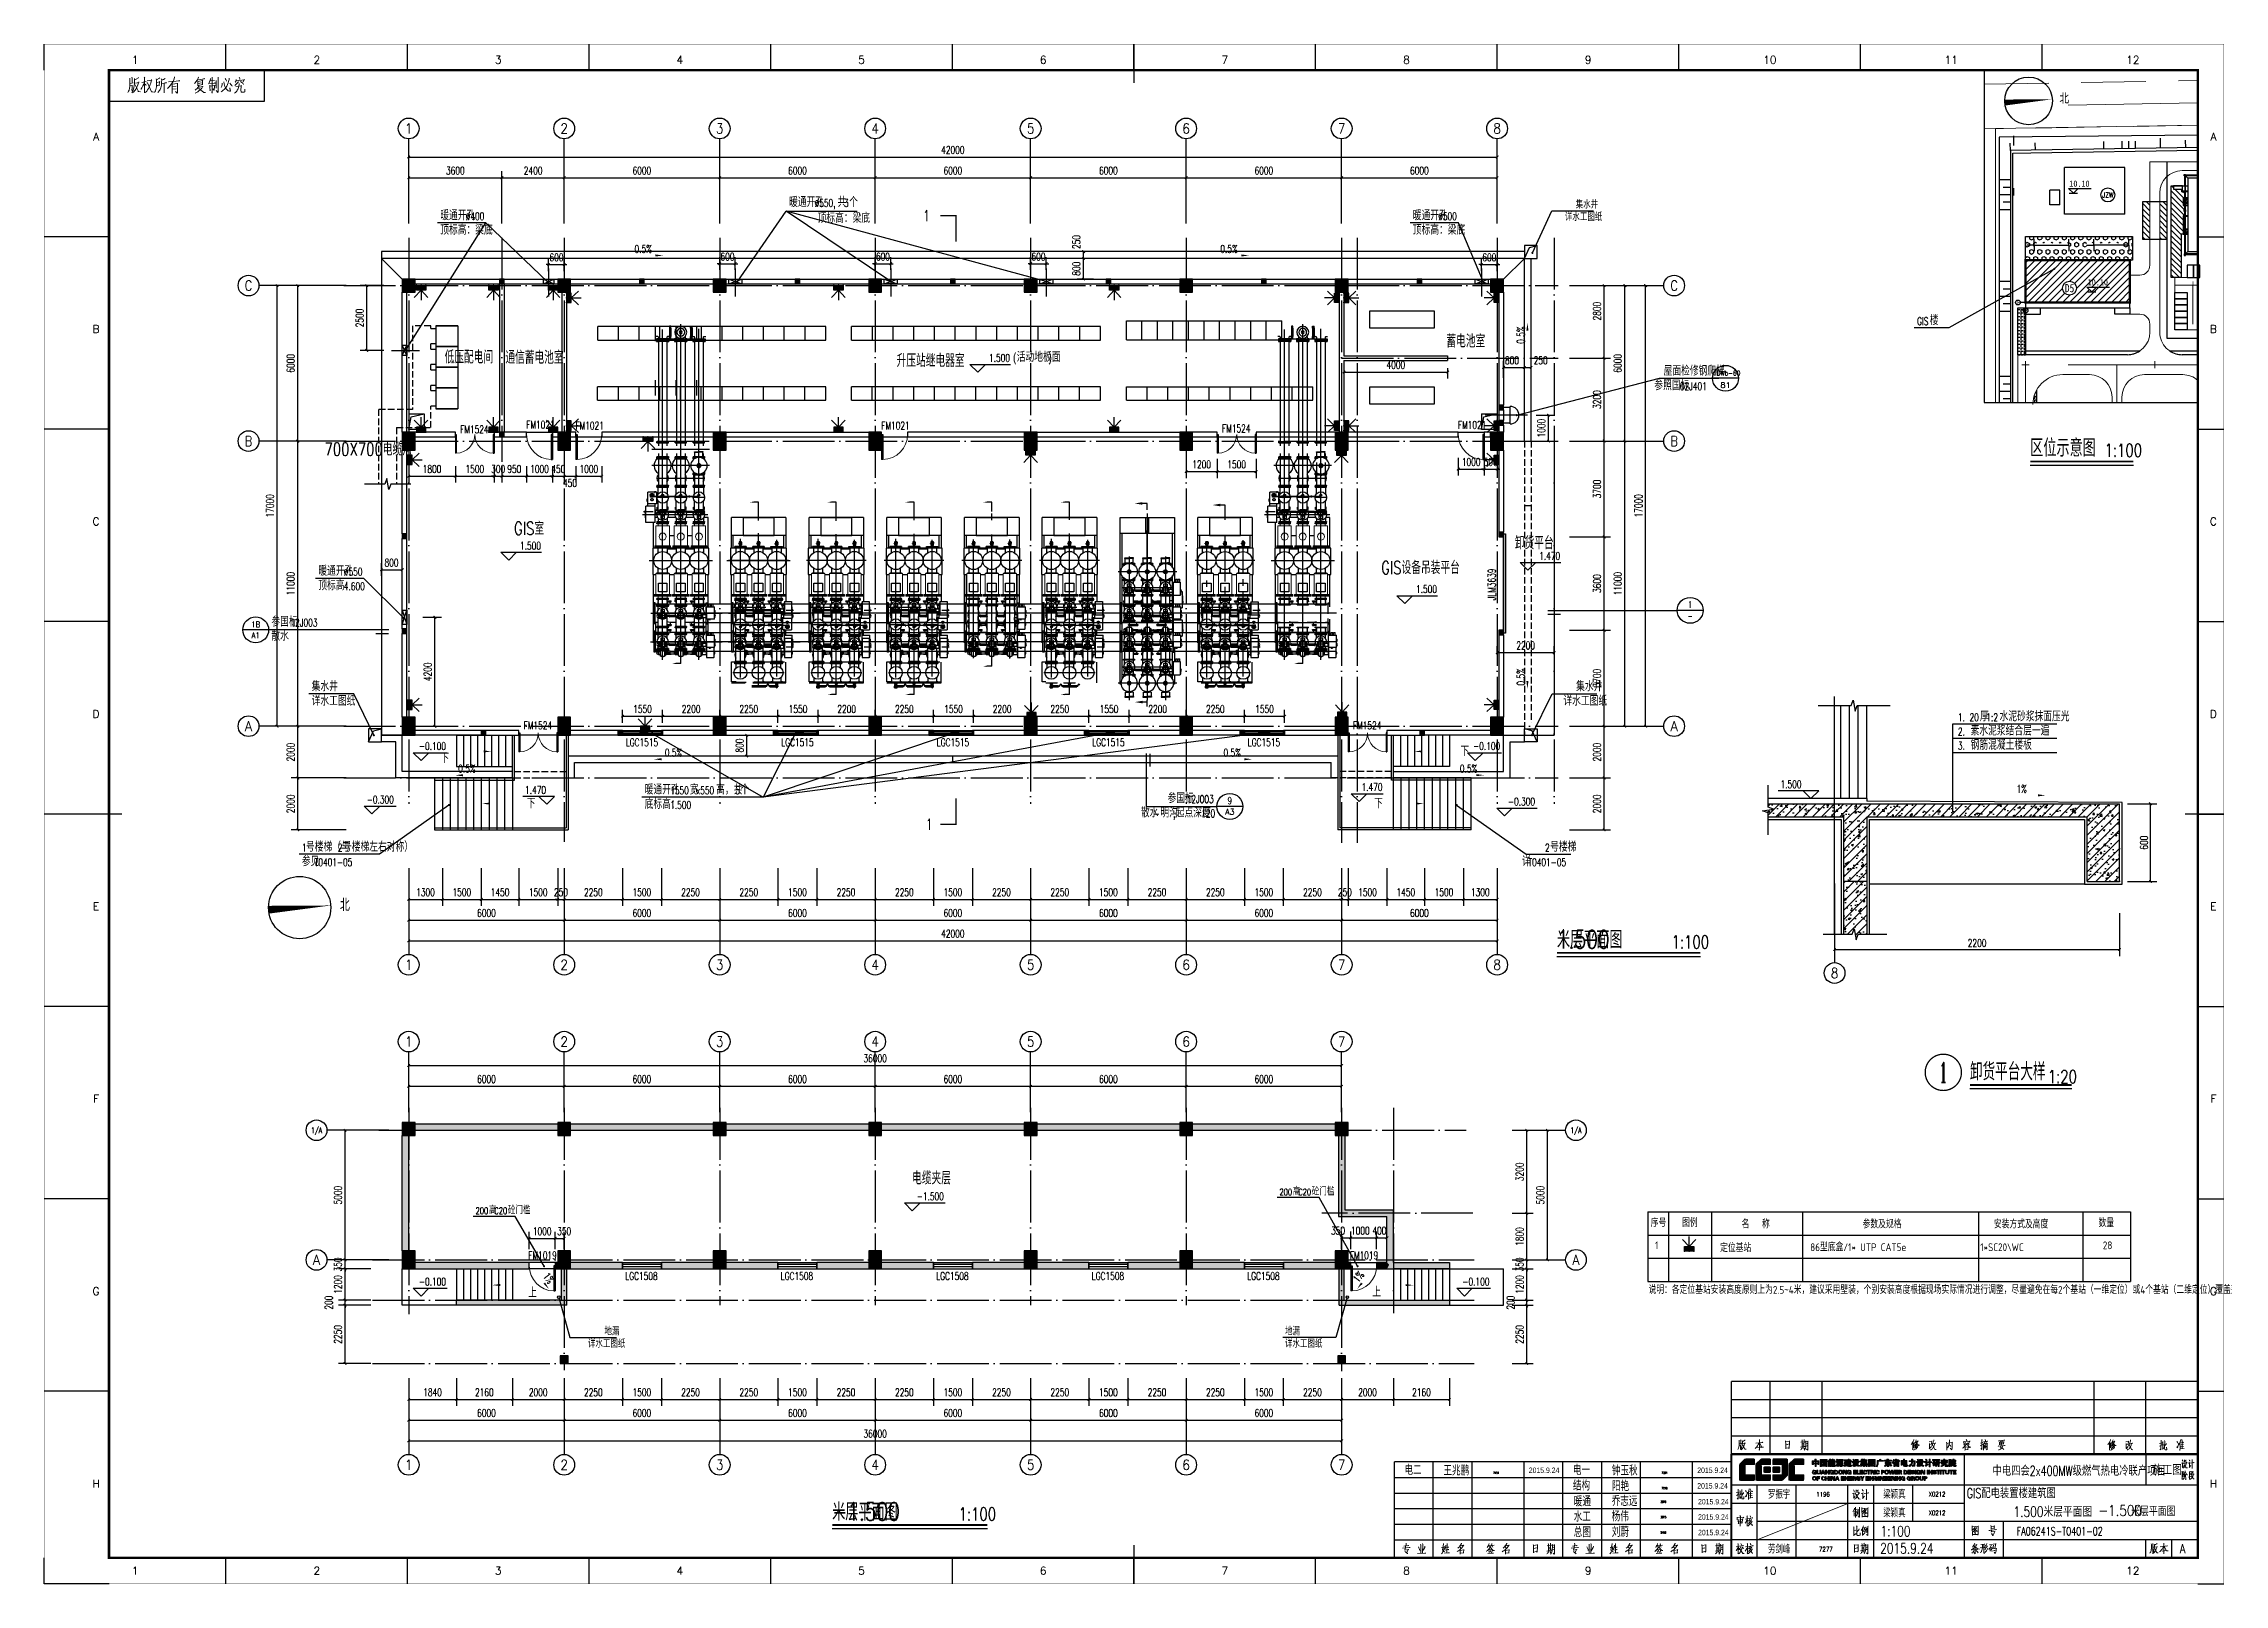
# Model space of a CAD drawing. Header units: millimetres. Extents: x 198973 to 283123, y 132052 to 191502.
import ezdxf
from ezdxf.enums import TextEntityAlignment as Align

# ---------------------------------------------------------------- set-up
doc = ezdxf.new("R2010")
doc.units = ezdxf.units.MM
doc.header["$LTSCALE"] = 1000
for name, pattern in [('AM_ISO02W050x2', [3.75, 3, -0.75]), ('CENTER', [2, 1.25, -0.25, 0.25, -0.25]), ('CENTER2', [1.125, 0.75, -0.125, 0.125, -0.125]), ('DASH', [0.35, 0.25, -0.1]), ('DASHDOT', [1, 0.5, -0.25, 0, -0.25]), ('DOTE', [2.42, 2, -0.2, 0.02, -0.2]), ('F', [0.75, 0.5, -0.25]), ('G', [2, 1.25, -0.25, 0.25, -0.25]), ('HIDDEN', [0.375, 0.25, -0.125]), ('PHANTOM', [12.5, 6.25, -1.25, 1.25, -1.25, 1.25, -1.25])]:
    doc.linetypes.add(name, pattern=pattern)
doc.layers.get('0').update_dxf_attribs({"color": 8})
doc.layers.get('DEFPOINTS').update_dxf_attribs({"color": 8})
for name, color, linetype in [('-人员定位', 6, 'Continuous'), ('-人员定位标注', 4, 'Continuous'), ('01', 8, 'Continuous'), ('02', 8, 'Continuous'), ('04', 8, 'F'), ('05', 8, 'G'), ('2', 8, 'Continuous'), ('3T_WOOD', 8, 'Continuous'), ('55', 8, 'Continuous'), ('ACS_PFG_FK', 8, 'Continuous'), ('AXIS', 8, 'Continuous'), ('AXIS_TEXT', 8, 'Continuous'), ('BM', 8, 'Continuous'), ('COLUMN', 8, 'Continuous'), ('DIM_ELEV', 8, 'Continuous'), ('DIM_IDEN', 8, 'Continuous'), ('DIM_LEAD', 8, 'Continuous'), ('DIM_SYMB', 8, 'Continuous'), ('DOTE', 8, 'CENTER'), ('HQ', 8, 'Continuous'), ('HQ1', 8, 'Continuous'), ('HQ2', 8, 'Continuous'), ('PUB_DIM', 8, 'Continuous'), ('PUB_HATCH', 8, 'Continuous'), ('PUB_TEXT', 8, 'Continuous'), ('S-室内标高', 8, 'Continuous'), ('S_FLOOR', 8, 'Continuous'), ('STAIR', 8, 'Continuous'), ('TK4', 8, 'Continuous'), ('Version', 8, 'Continuous'), ('WALL', 8, 'Continuous'), ('WINDOW', 8, 'Continuous'), ('WINDOW_TEXT', 8, 'Continuous'), ('Z-本期建构筑物', 8, 'Continuous'), ('放坡', 8, 'Continuous'), ('照明平面设备层', 8, 'Continuous'), ('铺地', 8, 'Continuous')]:
    doc.layers.add(name, color=color, linetype=linetype)
for name, color, linetype, lineweight in [('AM_0N', 8, 'Continuous', 50), ('PP-COM', 8, 'Continuous', 0), ('ROAD-CENT', 8, 'CENTER', 0), ('road_mr', 8, 'Continuous', 0), ('Road_s标高', 8, 'Continuous', 0), ('Z-征地红线', 8, 'Continuous', 0), ('层 1', 8, 'Continuous', 0)]:
    doc.layers.add(name, color=color, linetype=linetype, lineweight=lineweight)
doc.styles.add('-GBCBIGGBENOR', font='gbenor.shx', dxfattribs={"width": 0.7, "bigfont": 'gbcbig.shx'})
doc.styles.add('_TCH_AXIS', font='COMPLEX', dxfattribs={"bigfont": 'GBCBIG'})
doc.styles.add('_TCH_DIM', font='SIMPLEX', dxfattribs={"bigfont": 'GBCBIG'})
doc.styles.add('_TCH_DIM_T3', font='SIMPLEX', dxfattribs={"width": 0.705882, "bigfont": 'GBCBIG'})
doc.styles.add('_TCH_LABEL', font='COMPLEX', dxfattribs={"bigfont": 'GBCBIG'})
doc.styles.add('_TCH_WINDOW', font='SIMPLEX', dxfattribs={"height": 3.5, "bigfont": 'GBCBIG'})
doc.styles.add('COMPLEX', font='geditxt.shx', dxfattribs={"bigfont": 'hzfs_1.shx'})
doc.styles.add('D', font='geditxt', dxfattribs={"width": 0.75, "bigfont": 'dxt'})
doc.styles.add('DXT', font='geditxt.shx', dxfattribs={"width": 0.7, "bigfont": 'dxt.shx'})
doc.styles.add('gedi', font='geditxt.shx', dxfattribs={"width": 0.8, "bigfont": 'hz.shx'})
doc.styles.add('HT', font='')
doc.styles.add('HZ', font='geditxt.shx', dxfattribs={"width": 0.75, "bigfont": 'hzfs_1.shx'})
doc.styles.add('HZTXT', font='haiwenrs.shx', dxfattribs={"bigfont": 'haiwenhz.shx'})
doc.styles.add('SIMPLEX', font='SIMPLEX.SHX')
doc.styles.get("Standard").update_dxf_attribs({"font": 'txt', "bigfont": 'gbcbig.shx'})
doc.styles.add('TK', font='geditxt.shx', dxfattribs={"width": 0.75, "bigfont": 'hzfs_1.shx'})
doc.styles.add('黑体', font='')
doc.styles.get('HT').set_extended_font_data('SimHei')
doc.styles.get('黑体').set_extended_font_data('SimHei')
doc.linetypes.add('FENCE', pattern='A,0.5,-0.2,["+",HT,S=0.45,R=0,X=0,Y=-0.234],-0.525', length=1.225)
doc.linetypes.add('WALL', pattern='A,1,-1e-06,["■",HT,S=0.15,R=0,X=0,Y=-0.16],-1e-06', length=1.000002)
doc.dimstyles.new('_TCH_ARCH&&100', dxfattribs={"dimtxt": 297.5, "dimasz": 100, "dimexe": 250, "dimexo": 300, "dimgap": 126.25, "dimtad": 1, "dimdec": 0, "dimzin": 0, "dimdsep": 46, "dimtxsty": '_TCH_DIM_T3', "dimblk": 'ARCHTICK', "dimcen": 0.09, "dimclrt": 7, "dimazin": 2, "dimtfac": 1, "dimtdec": 0, "dimtix": 1, "dimtmove": 2, "dimatfit": 3, "dimfxl": 1, "dimtolj": 1, "dimtzin": 0, "dimarcsym": 0})
doc.dimstyles.new('_TCH_ARCH&&20', dxfattribs={"dimtxt": 59.5, "dimasz": 20, "dimexe": 50, "dimexo": 60, "dimgap": 20, "dimtad": 1, "dimdec": 0, "dimzin": 0, "dimdsep": 46, "dimtxsty": '_TCH_DIM_T3', "dimblk": 'ARCHTICK', "dimcen": 0.09, "dimclrt": 7, "dimazin": 2, "dimtfac": 1, "dimtdec": 0, "dimtix": 1, "dimtmove": 2, "dimatfit": 3, "dimfxl": 1, "dimtolj": 1, "dimtzin": 0, "dimarcsym": 0})
pattern_1 = [(45, (-268933.05, -164674.26), (-35.355339, 35.355339), []), (50, (-268933.05, -164674.26), (143.452037, -12.550427), [15, -165]), (355, (-268933.05, -164674.26), (-27.75027, 150.43843), [12, -132]), (100.4514, (-268921.1, -164675.3), (115.701876, 137.88791), [12.74804, -140.22842]), (46.1842, (-268933.05, -164634.26), (213.44821, -33.1038), [22.5, -247.5]), (96.6356, (-268915.26, -164637.02), (186.93254, 194.82357), [19.12206, -210.3426]), (351.1842, (-268933.05, -164634.26), (186.93239, 194.82372), [18, -198]), (21, (-268913.05, -164644.26), (119.38141, -80.52378), [15, -165]), (326, (-268913.05, -164644.26), (48.663066, 145.03001), [12, -132]), (71.4514, (-268903.1, -164650.97), (168.044526, 64.5061), [12.74804, -140.22842]), (37.5, (-268933.05, -164674.26), (2.431971, 66.578771), [0, -130.4, 0, -134, 0, -132.5]), (7.5, (-268933.05, -164674.26), (52.613907, 78.882342), [0, -76.4, 0, -127.4, 0, -50.5]), (327.5, (-268977.65, -164674.26), (106.764487, -4.510974), [0, -50, 0, -156, 0, -207]), (317.5, (-268997.65, -164674.26), (116.637234, 20.020996), [0, -65, 0, -103.6, 0, -147])]

msp = doc.modelspace()

# ---------------------------------------------------------------- texts
at = {"layer": '-人员定位标注', "style": '-GBCBIGGBENOR'}
for s, p in [('序号', (260988.3, 145841.9)), ('图例', (262197.2, 145848.2)), ('名   称', (264492.7, 145792.5)), ('参数及规格', (269161.9, 145792.5)), ('安装方式及高度', (274227.9, 145792.5)), ('数量', (278268.1, 145841.9)), ('1', (261153, 144983.9)), ('定位基站', (263664.4, 144880.9)), ('86型底盒/1* UTP CAT5e', (267141.2, 144910.3)), ('1*SC20\\WC', (273701.7, 144910.7)), ('28', (278432.9, 144983.9)), ('说明：各定位基站安装高度原则上为2.5~4米，建议采用壁装，个别安装高度根据现场实际情况进行调整，尽量避免在每2个基站（一维定位）或4个基站（二维定位）覆盖范围内有遮挡物。', (260902.3, 143263.4))]:
    msp.add_text(s, height=300, dxfattribs=at).set_placement(p)
at = {"ltscale": 0.5, "style": 'HT', "width": 0.8}
msp.add_text('10.10', height=240, rotation=360, dxfattribs=at).set_placement((277529.7, 185978.4, -777.6), align=Align.CENTER)
at = {"color": 7, "style": 'D', "width": 0.75}
for s, p in [('施工图', (280357.4, 136275.7)), ('1.500米层平面图', (274987.8, 134658.3)), ('1:100', (269852.5, 133904.2)), ('2015.9.24', (269844, 133242.2))]:
    msp.add_text(s, height=400, rotation=359.999999, dxfattribs=at).set_placement(p)
at = {"color": 7, "style": 'gedi', "width": 0.8}
for s, height, p in [('-1.500', 420, (278264.8, 134691.9)), ('米层平面图', 330.71, (279519.2, 134691.9))]:
    msp.add_text(s, height=height, dxfattribs=at).set_placement(p)
at = {"style": 'SIMPLEX', "width": 0.8}
msp.add_attdef('JZW', text='', height=192, rotation=359.999957, dxfattribs=at).set_placement((278626.2, 185664), align=Align.MIDDLE)
at = {"style": 'TK', "width": 0.85}
msp.add_attdef('A', (281397.9, 133251.8), '', height=350, dxfattribs=at)
at = {"layer": 'AXIS', "color": 7, "style": '_TCH_AXIS'}
for s, height, width, p, p2 in [('1', 385.1, 2.499342, (212917.1, 188034.8), (213203.7, 188034.8)), ('2', 386.7, 1.247072, (218918.2, 188034), (219202.6, 188034)), ('3', 389, 1.225935, (224919.8, 188032.9), (225201.1, 188032.9)), ('4', 385.1, 1.103876, (230917.1, 188034.8), (231203.7, 188034.8)), ('5', 385.9, 1.197267, (236917.7, 188034.4), (237203.2, 188034.4)), ('6', 388.2, 1.145615, (242919.3, 188033.3), (243201.6, 188033.3)), ('7', 382.6, 1.259968, (248915.5, 188036), (249205.3, 188036)), ('8', 387.4, 1.205503, (254918.7, 188033.6), (255202.1, 188033.6)), ('C', 387.4, 1.183584, (206739, 181972.3), (207022.4, 181972.3)), ('C', 387.4, 1.183584, (261748.3, 181972.3), (262031.7, 181972.3)), ('B', 384.3, 1.245231, (206736.9, 175973.8), (207024.5, 175973.8)), ('B', 384.3, 1.245231, (261746.2, 175973.8), (262033.9, 175973.8)), ('A', 385.9, 1.097495, (206737.9, 164973), (207023.4, 164973)), ('A', 385.9, 1.097495, (261747.3, 164973), (262032.8, 164973)), ('1', 385.1, 2.499342, (212917.1, 155767.5), (213203.7, 155767.5)), ('2', 386.7, 1.247072, (218918.2, 155766.8), (219202.6, 155766.8)), ('3', 389, 1.225935, (224919.8, 155765.6), (225201.1, 155765.6)), ('4', 385.1, 1.103876, (230917.1, 155767.5), (231203.7, 155767.5)), ('5', 385.9, 1.197267, (236917.7, 155767.1), (237203.2, 155767.1)), ('6', 388.2, 1.145615, (242919.3, 155766), (243201.6, 155766)), ('7', 382.6, 1.259968, (248915.5, 155768.8), (249205.3, 155768.8)), ('8', 387.4, 1.205503, (254918.7, 155766.4), (255202.1, 155766.4)), ('1', 385.1, 2.499342, (212917.1, 152801.2), (213203.7, 152801.2)), ('2', 386.7, 1.247072, (218918.2, 152800.5), (219202.6, 152800.5)), ('3', 389, 1.225935, (224919.8, 152799.3), (225201.1, 152799.3)), ('4', 385.1, 1.103876, (230917.1, 152801.2), (231203.7, 152801.2)), ('5', 385.9, 1.197267, (236917.7, 152800.9), (237203.2, 152800.9)), ('6', 388.2, 1.145615, (242919.3, 152799.7), (243201.6, 152799.7)), ('7', 382.6, 1.259968, (248915.5, 152802.5), (249205.3, 152802.5)), ('1/A', 217.33, 0.984615, (209289.5, 149464.2), (209717.5, 149464.2)), ('1/A', 217.33, 0.984615, (257888.1, 149464.2), (258316, 149464.2)), ('A', 385.9, 1.097495, (209360.7, 144379.9), (209646.2, 144379.9)), ('A', 385.9, 1.097495, (257959.3, 144379.9), (258244.8, 144379.9)), ('1', 385.1, 2.499342, (212917.1, 136473.6), (213203.7, 136473.6)), ('2', 386.7, 1.247072, (218918.2, 136472.8), (219202.6, 136472.8)), ('3', 389, 1.225935, (224919.8, 136471.6), (225201.1, 136471.6)), ('4', 385.1, 1.103876, (230917.1, 136473.6), (231203.7, 136473.6)), ('5', 385.9, 1.197267, (236917.7, 136473.2), (237203.2, 136473.2)), ('6', 388.2, 1.145615, (242919.3, 136472), (243201.6, 136472)), ('7', 382.6, 1.259968, (248915.5, 136474.8), (249205.3, 136474.8))]:
    msp.add_text(s, height=height, dxfattribs=dict(at, width=width)).set_placement(p, p2, align=Align.FIT)
at = {"layer": 'DIM_ELEV', "color": 7, "style": '_TCH_DIM', "width": 0.705882}
for s, p in [('1.500', (235452.5, 179228.3)), ('(', (236382.5, 179228.3)), (')', (237751.3, 179228.3)), ('1.500', (217355, 171978.4)), ('1.470', (256685.5, 171587.7)), ('1.500', (251929.7, 170305.9)), ('-0.100', (213454.7, 164247.5)), ('-0.100', (254135.6, 164247.5)), ('-0.300', (211441.6, 162185.7)), ('1.470', (217550.5, 162555.5)), ('1.470', (249830.4, 162665.9)), ('-0.300', (255479.4, 162108.9)), ('-1.500', (232666.5, 146876.4)), ('-0.100', (213454.7, 143583.6)), ('-0.100', (253718.1, 143583.6))]:
    msp.add_text(s, height=297.5, dxfattribs=at).set_placement(p)
at = {"layer": 'DIM_ELEV', "color": 7, "style": '_TCH_DIM'}
msp.add_text('活动地板面', height=337.59, dxfattribs=at).set_placement((236522.5, 179228.3))
at = {"layer": 'DIM_IDEN', "color": 7, "style": '_TCH_LABEL'}
for s, height, p, p2 in [('1', 267.7, (262450.5, 169725.4), (262565.2, 169725.4)), ('1B', 224.2, (206986.2, 168980.5), (207327.8, 168980.5)), ('A1', 228.73, (206993.6, 168556), (207320.4, 168556)), ('9', 261, (244658, 162162.3), (244832, 162162.3)), ('A3', 217.39, (244563.8, 161752.9), (244926.1, 161752.9)), ('1', 772.1, (272112.1, 151421.9), (272443, 151421.9))]:
    msp.add_text(s, height=height, dxfattribs=at).set_placement(p, p2, align=Align.FIT)
at = {"layer": 'DIM_IDEN', "color": 7, "style": '_TCH_DIM'}
for s, p in [('参国标', (207762, 169013.3)), ('散水', (207762, 168468.2)), ('参国标', (242342.7, 162200.8)), ('散水', (241314, 161648.2)), ('明沟', (242065.5, 161648.2)), ('起点深度', (242657, 161648.2))]:
    msp.add_text(s, height=337.59, dxfattribs=at).set_placement(p)
at = {"layer": 'DIM_IDEN', "color": 7, "style": '_TCH_DIM', "width": 0.705882}
for s, p in [('12J003', (208499.2, 169013.3)), ('12J003', (243080, 162200.8)), ('-', (241805.5, 161648.2)), (',', (242557, 161648.2)), ('120', (243640, 161648.2))]:
    msp.add_text(s, height=297.5, dxfattribs=at).set_placement(p)
at = {"layer": 'DIM_IDEN', "color": 7, "style": '_TCH_LABEL', "width": 0.777778}
msp.add_text('-', height=261, dxfattribs=at).set_placement((262420.9, 169280.2), (262594.9, 169280.2), align=Align.FIT)
at = {"layer": 'DIM_LEAD', "color": 7, "style": '_TCH_DIM'}
for s, height, p in [('暖通开孔', 337.59, (227738.2, 185204.4)), ('共', 337.6, (229611.2, 185204.4)), ('个', 337.6, (230057, 185204.4)), ('集水井', 289.36, (258090.8, 185143.3)), ('顶标高：梁底', 337.59, (214277, 184131.7)), ('暖通开孔', 337.59, (214277, 184691.7)), ('顶标高：梁底', 337.59, (228839.4, 184587.7)), ('顶标高：梁底', 337.59, (251804.8, 184131.7)), ('暖通开孔', 337.59, (251804.8, 184691.7)), ('详水工图纸', 289.36, (257672.8, 184663.3)), ('楼', 337.6, (271753.7, 180644.3)), ('参照国标', 337.59, (261126, 178133.1)), ('屋面检修钢爬梯', 337.59, (261483.9, 178693.1)), ('暖通开孔', 337.59, (209572.1, 170973.8)), ('顶标高：', 337.59, (209572.1, 170413.8)), ('集水井', 337.59, (209315.4, 166519.6)), ('集水井', 337.59, (258105.4, 166519.6)), ('详水工图纸', 337.59, (209315.4, 165959.6)), ('详水工图纸', 337.59, (257617.7, 165959.6)), ('暖通开孔', 337.59, (222166.8, 162535.7)), ('宽', 337.6, (223909.8, 162535.7)), ('高，共', 337.59, (224925.6, 162535.7)), ('个', 337.6, (225862.8, 162535.7)), ('底标高：', 337.59, (222166.8, 161975.7)), ('参见', 337.59, (208937, 159767.3)), ('号楼梯（与', 337.59, (209097, 160327.3)), ('号楼梯左右对称）', 337.59, (210525.7, 160327.3)), ('详', 337.6, (256018.3, 159767.3)), ('号楼梯', 337.59, (257107.7, 160327.3)), ('高', 289.4, (247175.5, 147063.3)), ('砼门槛', 289.36, (247909, 147063.3)), ('高', 289.4, (216156, 146342.3)), ('砼门槛', 289.36, (216889.5, 146342.3)), ('详水工图纸', 289.36, (219976, 141186.2)), ('地漏', 289.36, (220614.3, 141666.2)), ('地漏', 289.36, (246874.8, 141666.2)), ('详水工图纸', 289.36, (246874.8, 141186.2))]:
    msp.add_text(s, height=height, dxfattribs=at).set_placement(p)
at = {"layer": 'DIM_LEAD', "color": 7, "style": '_TCH_DIM', "width": 0.705882}
for s, height, p in [('%%c550,', 297.5, (228721.2, 185204.4)), ('3', 297.5, (229857, 185204.4)), ('%%c400', 297.5, (215260, 184691.7)), ('%%c500', 297.5, (252787.8, 184691.7)), ('GIS', 297.5, (271263.7, 180644.3)), ('02J401', 297.5, (262109, 178133.1)), ('TDWb-60', 190.4, (263415.1, 178691.5)), ('%%c550', 297.5, (210555.1, 170973.8)), ('4.600', 297.5, (210555.1, 170413.8)), ('1550', 297.5, (223149.8, 162535.7)), ('x550', 297.5, (224155.6, 162535.7)), ('5', 297.5, (225662.8, 162535.7)), ('1.500', 297.5, (223149.8, 161975.7)), ('1', 297.5, (208937, 160327.3)), ('T0401-05', 297.5, (209428.5, 159767.3)), ('2', 297.5, (210325.7, 160327.3)), ('T0401-05', 297.5, (256264, 159767.3)), ('2', 297.5, (256907.7, 160327.3)), ('200', 255, (246661.2, 147063.3)), ('C20', 255, (247386.1, 147063.3)), ('200', 255, (215641.7, 146342.3)), ('C20', 255, (216366.7, 146342.3))]:
    msp.add_text(s, height=height, dxfattribs=at).set_placement(p)
at = {"layer": 'DIM_SYMB', "color": 7, "style": '_TCH_DIM'}
for s, height, p in [('北', 370.4, (276759.2, 189189.4)), ('下', 337.6, (253644.1, 164016)), ('下', 337.6, (214286.9, 163743.3)), ('下', 337.6, (217614, 162004)), ('下', 337.6, (250317, 162004)), ('上', 337.6, (217669.5, 143128.2)), ('上', 337.6, (250242.9, 143150.2))]:
    msp.add_text(s, height=height, dxfattribs=at).set_placement(p)
at = {"layer": 'DIM_SYMB', "color": 7, "width": 0.705882}
for s, height, style, p in [('1', 425, '_TCH_LABEL', (232918.2, 184647.1)), ('0.5%', 297.5, '_TCH_DIM', (221773.9, 183432.8)), ('0.5%', 297.5, '_TCH_DIM', (244380.1, 183432.8)), ('0.5%', 297.5, '_TCH_DIM', (222941.5, 163994.3)), ('0.5%', 297.5, '_TCH_DIM', (244499.4, 163994.3)), ('0.5%', 297.5, '_TCH_DIM', (214971.8, 163376.5)), ('0.5%', 297.5, '_TCH_DIM', (253622.3, 163380.3)), ('1', 425, '_TCH_LABEL', (233016.6, 161167.4))]:
    msp.add_text(s, height=height, dxfattribs=dict(at, style=style)).set_placement(p)
for s, rotation, style, p in [('0.5%', 90, '_TCH_DIM', (256123.8, 179921.4)), ('0.5%', 90, '_TCH_DIM', (256123.8, 166730.5)), ('1%', 307.904869, '_TCH_LABEL', (218223.1, 143935.5)), ('1%', 52.095131, '_TCH_LABEL', (249703.7, 143675.2))]:
    msp.add_text(s, height=297.5, rotation=rotation, dxfattribs=dict(at, style=style)).set_placement(p)
at = {"layer": 'DIM_SYMB', "color": 7}
msp.add_text('卸货平台大样', height=675.18, dxfattribs=at).set_placement((273304.5, 151497.6))
at = {"layer": 'PUB_DIM', "color": 0, "style": 'HZ', "width": 0.75}
for s, p in [('蓄电池室', (253851, 180053.8)), ('低压配电间', (215382.4, 179433.2)), ('通信蓄电池室', (217913.4, 179423.9)), ('升压站继电器室', (233198.5, 179301.9)), ('700X700电缆沟', (211497.4, 175879.1)), ('GIS室', (217704.7, 172825.3)), ('卸货平台', (256492.4, 172265.3)), ('GIS设备吊装平台', (252102.6, 171308.7)), ('电缆夹层', (233234, 147754.7))]:
    msp.add_text(s, height=500, dxfattribs=at).set_placement(p, align=Align.MIDDLE)
at = {"layer": 'PUB_TEXT', "style": 'DXT', "width": 1.640625}
msp.add_text('81', height=206.08, dxfattribs=at).set_placement((263673.8, 178225.8), (264076.3, 178225.8), align=Align.FIT)
at = {"layer": 'PUB_TEXT', "style": 'HZ'}
for s, height, width, p in [('区位示意图', 675.18, 0.75, (275630.8, 175563.8)), ('1:100', 500, 0.75, (278498, 175563.8)), ('米层平面图', 675.18, 0.75, (257368.4, 156589.8)), ('1.500', 700, 0.75, (257368.4, 156589.8)), ('1:100', 500, 0.75, (261790.2, 156589.8)), ('1:20', 500, 0.75, (276309.4, 151394.9)), ('7451', 75, 0.7, (254911.7, 136322.3)), ('7291', 75, 0.7, (261411.7, 136322.3)), (' 中电四会2x400MW级燃气热电冷联产项目  ', 380.315, 0.7, (273993.3, 136243)), ('7219', 75, 0.7, (261411.7, 135722.3)), ('罗振宇', 304.25, 0.7, (265511.6, 135363.3)), ('1196', 178.56, 0.7, (267374.7, 135436.8)), ('梁颖真', 304.25, 0.7, (269960.1, 135363.3)), ('X0212', 178.56, 0.7, (271706.4, 135443.1)), ('GIS配电装置楼建筑图 ', 380.315, 0.7, (273183.4, 135380.3)), ('米层平面图', 675.18, 0.75, (229401.6, 134512.6)), ('-1.500', 700, 0.75, (229401.6, 134512.6)), ('1:100', 500, 0.75, (234278.4, 134512.6)), ('3079', 75, 0.7, (261366.2, 135201.1)), ('3073', 75, 0.7, (261366.2, 134611.4)), ('梁颖真', 304.25, 0.7, (269960.1, 134645.8)), ('X0212', 178.56, 0.7, (271706.4, 134719.6)), ('2499', 75, 0.7, (261366.2, 134011.4)), ('FA06241S-T0401-02', 321.413, 0.7, (275109.6, 133943.6)), ('劳剑峰', 304.25, 0.7, (265511.6, 133247.8)), ('7277', 178.56, 0.7, (267481.8, 133317.2))]:
    msp.add_text(s, height=height, dxfattribs=dict(at, width=width)).set_placement(p)
at = {"layer": 'PUB_TEXT', "style": '_TCH_DIM'}
msp.add_text('北', height=482.3, dxfattribs=at).set_placement((210404.5, 158031.9))
at = {"layer": 'PUB_TEXT', "color": 3, "style": 'HZTXT', "width": 0.75}
for s, height, p in [('电二', 340.2, (251482.9, 136278.3)), ('王兆鹏', 340.2, (252987.2, 136256.6)), ('2015.9.24', 211.68, (256281.9, 136348.3)), ('电一', 340.2, (257982.9, 136278.3)), ('钟玉秋', 340.2, (259487.2, 136256.6)), ('2015.9.24', 211.68, (262781.9, 136348.3)), ('结构', 340.2, (257982.9, 135678.3)), ('阳艳', 340.2, (259487.2, 135656.6)), ('2015.9.24', 211.68, (262781.9, 135748.3)), ('水工', 340.2, (258015.1, 134477.4)), ('暖通', 340.2, (258015.1, 135067.1)), ('乔志远', 340.2, (259482.1, 135078.6)), ('杨伟', 340.2, (259482.1, 134488.9)), ('2015.9.24', 211.68, (262814.2, 135137)), ('2015.9.24', 211.68, (262814.2, 134547.4)), ('总图', 340.2, (258015.1, 133877.4)), ('刘蔚', 340.2, (259482.1, 133888.9)), ('2015.9.24', 211.68, (262814.2, 133947.4))]:
    msp.add_text(s, height=height, dxfattribs=at).set_placement(p)

# ---------------------------------------------------------------- blocks, each defined once
blk = doc.blocks.new('室内标高')
for p, q in [((1.94, -1.94), (0, 0)), ((0, 0), (9.14, 0)), ((0.32, -1.94), (3.57, -1.94)), ((3.89, 0), (1.94, -1.94))]:
    blk.add_line(p, q)
at = {"ltscale": 0.5, "style": 'HT', "width": 0.8}
blk.add_text('10.10', height=2.5, rotation=360, dxfattribs=at).set_placement((4.4, 0.66, -8.1), align=Align.CENTER)
blk = doc.blocks.new('_AXISO')
blk.add_circle((0, 0), 0.5)
at = {"layer": 'AXIS_TEXT', "style": 'COMPLEX', "width": 1.041667}
blk.add_attdef('A', text='', height=0.56, dxfattribs=at).set_placement((-0.25, -0.28), (0.25, -0.28), align=Align.FIT)
blk = doc.blocks.new('jzw-bh')
blk.add_circle((0, 0), 1.4)
at = {"style": 'SIMPLEX', "width": 0.8}
blk.add_attdef('JZW', text='', height=1, dxfattribs=at).set_placement((0, 0), align=Align.MIDDLE)
blk = doc.blocks.new('_ArchTick')
at = {"color": 0, "linetype": 'ByBlock', "const_width": 0.4}
blk.add_lwpolyline([(-0.5, -0.5), (0.5, 0.5)], dxfattribs=at)
blk = doc.blocks.new('*D336')
at = {"layer": 'DEFPOINTS', "color": 0}
for p in [(555, 601), (2755, 601), (2755, 261)]:
    blk.add_point(p, dxfattribs=at)
at = {"layer": 'DIM_SYMB', "color": 0, "lineweight": -2}
for p, q in [((555, 541), (555, 211)), ((2755, 541), (2755, 211)), ((555, 261), (2755, 261))]:
    blk.add_line(p, q, dxfattribs=at)
at = {"layer": 'DIM_SYMB', "color": 0, "lineweight": -2, "xscale": 20, "yscale": 20, "zscale": 20, "rotation": 180}
blk.add_blockref('_ArchTick', (555, 261), dxfattribs=at)
at = {"layer": 'DIM_SYMB', "color": 0, "lineweight": -2, "xscale": 20, "yscale": 20, "zscale": 20}
blk.add_blockref('_ArchTick', (2755, 261), dxfattribs=at)
at = {"layer": 'DIM_SYMB', "color": 7, "insert": (1655, 311), "char_height": 59.5, "attachment_point": 5, "style": '_TCH_DIM_T3'}
blk.add_mtext('\\A1;2200', dxfattribs=at)
blk = doc.blocks.new('*D337')
at = {"layer": 'DEFPOINTS', "color": 0}
for p in [(2755, 1386), (2993, 1386), (2755, 786)]:
    blk.add_point(p, dxfattribs=at)
at = {"layer": 'PUB_DIM', "color": 0, "lineweight": -2}
for p, q in [((2815, 1386), (3043, 1386)), ((2993, 786), (2993, 1386)), ((2815, 786), (3043, 786))]:
    blk.add_line(p, q, dxfattribs=at)
at = {"layer": 'PUB_DIM', "color": 0, "lineweight": -2, "xscale": 20, "yscale": 20, "zscale": 20}
for p, rotation in [((2993, 1386), 90), ((2993, 786), 270)]:
    blk.add_blockref('_ArchTick', p, dxfattribs=dict(at, rotation=rotation))
at = {"layer": 'PUB_DIM', "color": 7, "insert": (2943, 1086), "char_height": 59.5, "attachment_point": 5, "rotation": 90, "style": '_TCH_DIM_T3'}
blk.add_mtext('\\A1;600', dxfattribs=at)
blk = doc.blocks.new('GEDI_HQ1_2012')
at = {"layer": 'HQ1', "color": 2}
for p, q in [((0, 37), (-65, 37)), ((-65, 0), (-65, 37)), ((-50, 0), (-50, 37)), ((-35, 0), (-35, 37)), ((-15, 0), (-15, 37)), ((0, 0), (0, 37)), ((-65, 31), (0, 31)), ((-65, 25), (0, 25)), ((-65, 19), (0, 19)), ((-65, 13), (0, 13)), ((-65, 7), (0, 7)), ((-65, 0), (0, 0)), ((0, 0), (0, 7))]:
    blk.add_line(p, q, dxfattribs=at)
at = {"layer": 'HQ1', "color": 7, "lineweight": 0}
for points in [[(-61.84, 3.75), (-58.95, 3.96), (-59.09, 3.99), (-59.26, 3.96)], [(-61.32, 4.51), (-59.5, 4.74), (-59.61, 4.74), (-59.81, 4.67)], [(-60.48, 5.59), (-60.45, 5.32), (-60.68, 4.06), (-60.94, 2.94), (-61, 3), (-59.61, 3.24), (-59.64, 3.34), (-60.33, 1.98)], [(-60.97, 2.42), (-60.62, 2.15), (-60.39, 1.98), (-60.13, 1.81), (-59.99, 1.67), (-59.9, 1.5)], [(-56.1, 1.64), (-52.83, 1.81), (-52.98, 1.84), (-53.3, 1.77)], [(-55.7, 4.3), (-55.3, 3.17), (-55.24, 2.8)], [(-54.89, 5.32), (-54.83, 5.02), (-54.83, 1.71)], [(-54.16, 5.56), (-54.1, 5.29), (-54.16, 1.74)], [(-53.24, 4.44), (-53.3, 3.99), (-53.67, 3.34), (-54.13, 2.66)], [(-45.7, 4.4), (-45.7, 4.26), (-45.81, 3.69), (-45.9, 3.24), (-45.95, 2.94), (-46.07, 2.69), (-46.25, 2.39), (-46.42, 2.12), (-46.62, 1.84), (-46.85, 1.57)], [(-46.82, 3.96), (-45.72, 4.09)], [(-46.04, 5.53), (-46.04, 5.36), (-46.48, 3), (-46.3, 2.9), (-46.1, 2.73), (-45.92, 2.59), (-45.78, 2.42), (-45.7, 2.25)], [(-45.75, 1.81), (-43.72, 1.91), (-43.93, 1.94), (-44.27, 1.88)], [(-45.12, 4.88), (-45.12, 4.64), (-45.26, 3.99), (-45.4, 3.58), (-45.58, 3.21)], [(-45.29, 3), (-44.07, 3.17), (-44.22, 3.17), (-44.36, 3.11)], [(-45.17, 3.96), (-44.02, 4.06), (-44.1, 4.09), (-44.27, 4.06)], [(-44.71, 5.53), (-44.68, 5.32), (-44.74, 1.88)], [(-39.56, 4.64), (-39.47, 4.61), (-38.17, 4.84), (-38.25, 4.91), (-38.49, 4.57), (-38.74, 4.2), (-39.01, 3.89), (-39.3, 3.58), (-39.62, 3.27), (-39.96, 2.97), (-40.34, 2.69), (-40.4, 2.66), (-40.63, 2.52), (-40.86, 2.36)], [(-39.15, 5.7), (-39.18, 5.46), (-39.53, 4.91), (-39.73, 4.57), (-39.96, 4.26), (-40.25, 3.92), (-40.54, 3.69)], [(-39.88, 4.26), (-39.82, 4.23), (-39.5, 3.92), (-39.47, 3.75), (-39.59, 3.99)], [(-39.73, 3.04), (-39.67, 2.94), (-39.62, 2.08), (-39.59, 1.98), (-39.59, 1.37), (-39.62, 1.64), (-39.62, 1.74), (-38.19, 1.91), (-38.22, 1.91), (-38.37, 1.91), (-38.22, 3.17), (-38.17, 3.11), (-38.25, 3.07), (-39.64, 2.87)], [(-27.95, 4.37), (-27.98, 4.2), (-28.44, 3.58), (-28.47, 3.51), (-28.7, 3.21), (-29.11, 2.83), (-29.31, 2.66), (-29.51, 2.49)], [(-28.5, 5.49), (-28.53, 5.26), (-28.76, 4.74), (-28.96, 4.33), (-29.2, 3.99)], [(-28.99, 1.61), (-26.79, 1.77), (-26.93, 1.77), (-27.25, 1.74)], [(-28.73, 4.81), (-27.89, 4.91)], [(-28.62, 2.66), (-28.47, 2.22), (-28.47, 2.01), (-28.5, 2.29)], [(-28.53, 4.78), (-28.33, 4.26)], [(-27.57, 3.27), (-28.5, 3.14)], [(-28.07, 2.94), (-27.95, 2.42), (-28.01, 2.15), (-28.01, 2.52)], [(-28.01, 4.13), (-26.85, 2.83), (-26.38, 2.83), (-26.85, 2.87), (-27.08, 3.11)], [(-27.43, 5.49), (-27.4, 5.32), (-27.75, 4.37)], [(-27.34, 2.9), (-27.34, 2.66), (-27.69, 1.71)], [(-27.6, 4.71), (-26.56, 4.88)], [(-27.28, 4.67), (-27.02, 4.13)], [(-22.07, 4.64), (-21.98, 4.61), (-20.68, 4.84), (-20.76, 4.91), (-20.99, 4.57), (-21.26, 4.2), (-21.52, 3.89), (-21.81, 3.58), (-22.12, 3.27), (-22.47, 2.97), (-22.85, 2.69), (-22.91, 2.66), (-23.14, 2.52), (-23.37, 2.36)], [(-21.66, 5.7), (-21.69, 5.46), (-22.04, 4.91), (-22.24, 4.57), (-22.47, 4.26), (-22.76, 3.92), (-23.05, 3.69)], [(-22.39, 4.26), (-22.33, 4.23), (-22.01, 3.92), (-21.98, 3.75), (-22.1, 3.99)], [(-22.24, 3.04), (-22.18, 2.94), (-22.12, 2.08), (-22.1, 1.98), (-22.1, 1.37), (-22.12, 1.64), (-22.12, 1.74), (-20.71, 1.91), (-20.74, 1.91), (-20.88, 1.91), (-20.74, 3.17), (-20.68, 3.11), (-20.76, 3.07), (-22.15, 2.87)], [(-11.41, 5.19), (-11.35, 4.84), (-11.32, 4.09), (-11.29, 3.31), (-11.29, 3.21), (-11.29, 2.66), (-11.29, 1.94), (-11.29, 2.18), (-10.17, 2.39), (-9.93, 2.15), (-9.87, 2.46), (-9.87, 2.87), (-9.84, 3.65), (-9.82, 4.47), (-9.82, 5.15), (-9.79, 5.05), (-11.32, 4.81)], [(-11.29, 3.58), (-10.17, 3.79), (-10.28, 3.82), (-10.54, 3.69)], [(-6.17, 2.63), (-4.37, 2.9), (-4.46, 2.94), (-4.57, 2.83)], [(-5.5, 2.42), (-5.53, 2.25), (-5.76, 1.91), (-5.97, 1.67), (-6.17, 1.5)], [(-6.08, 4.57), (-4.37, 4.78)], [(-5.62, 5.49), (-5.56, 5.29), (-5.56, 2.73)], [(-5.53, 3.99), (-5.01, 4.09)], [(-5.5, 3.41), (-5.04, 3.51)], [(-5.04, 2.52), (-4.72, 2.12), (-4.72, 1.94), (-4.83, 2.25)], [(-4.8, 5.7), (-4.75, 5.49), (-4.83, 2.83)], [(-4.14, 5.22), (-4.05, 4.84), (-4.05, 4.09), (-4.08, 3.27), (-4.14, 2.76), (-4.28, 2.22), (-4.46, 1.88), (-4.78, 1.37)], [(-4.08, 3.07), (-4.02, 3.07), (-3.56, 3.17)], [(-4.05, 4.81), (-3.18, 4.98), (-3.27, 5.08), (-3.27, 4.03), (-3.27, 3.96), (-3.24, 2.42), (-3.27, 1.84), (-3.3, 1.5), (-3.33, 1.4), (-3.76, 1.84), (-3.36, 1.54)], [(-4.02, 3.96), (-3.53, 4.06)]]:
    blk.add_lwpolyline(points, dxfattribs=at)
blk.add_text('223344', height=0.0001).set_placement((-22.1, 1.74))
blk = doc.blocks.new('LOGO_CEEC_2014')
at = {"true_color": 0x0068b6}
h = blk.add_hatch(color=152, dxfattribs=at)
h.dxf.hatch_style = 2
edge = h.paths.add_edge_path()
edge.add_spline(control_points=[(3.26, 7.98), (3.26, 7.98), (3.26, 7.98), (3.22, 7.98), (3.17, 8.06), (3.24, 8.13), (3.24, 8.13), (5.25, 10), (5.25, 10), (5.35, 10.1), (5.42, 10.13), (5.55, 10.13), (5.55, 10.13), (8.69, 10.13), (8.69, 10.13), (8.96, 10.13), (8.98, 10.01), (8.98, 9.87), (8.98, 9.87), (8.98, 8.13), (8.98, 8.13), (8.98, 8.04), (8.92, 7.98), (8.83, 7.98), (8.83, 7.98), (3.26, 7.98), (3.26, 7.98)], knot_values=[0, 0, 0, 0, 0.0001, 0.01, 1, 1, 1, 2, 2, 2, 3, 3, 3, 4, 4, 4, 5, 5, 5, 6, 6, 6, 7, 7, 7, 8, 8, 8, 8], degree=3, periodic=0)
h = blk.add_hatch(color=152, dxfattribs=at)
h.dxf.hatch_style = 2
edge = h.paths.add_edge_path()
edge.add_spline(control_points=[(9.51, 7.98), (9.51, 7.98), (9.51, 7.98), (9.46, 7.98), (9.42, 8.06), (9.48, 8.13), (9.48, 8.13), (11.5, 10), (11.5, 10), (11.6, 10.1), (11.67, 10.13), (11.79, 10.13), (11.79, 10.13), (14.84, 10.13), (14.84, 10.13), (15.1, 10.13), (15.13, 10.01), (15.13, 9.87), (15.13, 9.87), (15.13, 8.13), (15.13, 8.13), (15.13, 8.04), (15.06, 7.98), (14.98, 7.98), (14.98, 7.98), (9.51, 7.98), (9.51, 7.98)], knot_values=[0, 0, 0, 0, 0.0001, 0.01, 1, 1, 1, 2, 2, 2, 3, 3, 3, 4, 4, 4, 5, 5, 5, 6, 6, 6, 7, 7, 7, 8, 8, 8, 8], degree=3, periodic=0)
at = {"true_color": 0xe50011}
h = blk.add_hatch(color=12, dxfattribs=at)
h.dxf.hatch_style = 2
edge = h.paths.add_edge_path()
edge.add_spline(control_points=[(21.34, 10.13), (21.34, 10.13), (21.34, 10.13), (21.39, 10.13), (21.43, 10.04), (21.37, 9.98), (21.37, 9.98), (19.49, 8.1), (19.49, 8.1), (19.39, 8), (19.32, 7.98), (19.2, 7.98), (19.2, 7.98), (16.25, 7.98), (16.25, 7.98), (16.04, 7.98), (16.05, 8.1), (16.05, 8.24), (16.05, 8.24), (16.05, 9.85), (16.05, 9.85), (16.05, 10.09), (16.19, 10.13), (16.33, 10.13), (16.33, 10.13), (21.34, 10.13), (21.34, 10.13)], knot_values=[0, 0, 0, 0, 0.0001, 0.01, 1, 1, 1, 2, 2, 2, 3, 3, 3, 4, 4, 4, 5, 5, 5, 6, 6, 6, 7, 7, 7, 8, 8, 8, 8], degree=3, periodic=0)
h = blk.add_hatch(color=12, dxfattribs=at)
h.dxf.hatch_style = 2
edge = h.paths.add_edge_path()
edge.add_spline(control_points=[(21.73, 9.95), (21.73, 9.95), (21.73, 9.95), (21.73, 10), (21.65, 10.04), (21.58, 9.98), (21.58, 9.98), (19.7, 8.1), (19.7, 8.1), (19.6, 8), (19.58, 7.94), (19.58, 7.82), (19.58, 7.82), (19.58, 4.48), (19.58, 4.48), (19.58, 4.21), (19.7, 4.19), (19.84, 4.19), (19.84, 4.19), (21.58, 4.19), (21.58, 4.19), (21.66, 4.19), (21.73, 4.25), (21.73, 4.34), (21.73, 4.34), (21.73, 9.95), (21.73, 9.95)], knot_values=[0, 0, 0, 0, 0.0001, 0.01, 1, 1, 1, 2, 2, 2, 3, 3, 3, 4, 4, 4, 5, 5, 5, 6, 6, 6, 7, 7, 7, 8, 8, 8, 8], degree=3, periodic=0)
at = {"true_color": 0x0068b6}
h = blk.add_hatch(color=152, dxfattribs=at)
h.dxf.hatch_style = 2
edge = h.paths.add_edge_path()
edge.add_spline(control_points=[(22.26, 7.98), (22.26, 7.98), (22.26, 7.98), (22.21, 7.98), (22.17, 8.06), (22.23, 8.13), (22.23, 8.13), (24.25, 10), (24.25, 10), (24.35, 10.1), (24.42, 10.13), (24.54, 10.13), (24.54, 10.13), (27.69, 10.13), (27.69, 10.13), (27.95, 10.13), (27.98, 10.01), (27.98, 9.87), (27.98, 9.87), (27.98, 8.13), (27.98, 8.13), (27.98, 8.04), (27.91, 7.98), (27.83, 7.98), (27.83, 7.98), (22.26, 7.98), (22.26, 7.98)], knot_values=[0, 0, 0, 0, 0.0001, 0.01, 1, 1, 1, 2, 2, 2, 3, 3, 3, 4, 4, 4, 5, 5, 5, 6, 6, 6, 7, 7, 7, 8, 8, 8, 8], degree=3, periodic=0)
h = blk.add_hatch(color=256)
h.paths.add_polyline_path([(33.34, 9.12), (32.73, 9.12), (32.73, 8.58), (33.34, 8.58)], flags=16)
h.paths.add_polyline_path([(31.67, 8.58), (32.28, 8.58), (32.28, 9.12), (31.67, 9.12)], flags=16)
edge = h.paths.add_edge_path()
edge.add_spline(control_points=[(31.25, 9.46), (31.25, 9.46), (32.27, 9.46), (32.27, 9.46), (32.27, 9.46), (32.27, 10.07), (32.27, 10.07), (32.52, 10.07), (32.66, 10.07), (32.69, 10.07), (32.75, 10.06), (32.78, 10.05), (32.78, 10.04), (32.78, 10.03), (32.77, 10.02), (32.76, 10.01), (32.74, 9.94), (32.73, 9.86), (32.73, 9.77), (32.73, 9.77), (32.73, 9.46), (32.73, 9.46), (32.73, 9.46), (33.8, 9.46), (33.8, 9.46), (33.8, 9.46), (33.8, 8.06), (33.8, 8.06), (33.8, 8.06), (33.34, 8.06), (33.34, 8.06), (33.34, 8.06), (33.34, 8.24), (33.34, 8.24), (33.34, 8.24), (32.73, 8.24), (32.73, 8.24), (32.73, 8.24), (32.73, 7.18), (32.73, 7.18), (32.73, 7.18), (32.28, 7.18), (32.28, 7.18), (32.28, 7.18), (32.28, 8.24), (32.28, 8.24), (32.28, 8.24), (31.67, 8.24), (31.67, 8.24), (31.67, 8.24), (31.67, 8.02), (31.67, 8.02), (31.67, 8.02), (31.25, 8.02), (31.25, 8.02), (31.25, 8.02), (31.25, 9.46), (31.25, 9.46)], knot_values=[0, 0, 0, 0, 1, 1, 1, 2, 2, 2, 3, 3, 3, 4, 4, 4, 5, 5, 5, 6, 6, 6, 7, 7, 7, 8, 8, 8, 9, 9, 9, 10, 10, 10, 11, 11, 11, 12, 12, 12, 13, 13, 13, 14, 14, 14, 15, 15, 15, 16, 16, 16, 17, 17, 17, 18, 18, 18, 19, 19, 19, 19], degree=3, periodic=0)
h = blk.add_hatch(color=256)
edge = h.paths.add_edge_path(flags=0)
edge.add_spline(control_points=[(36.04, 8.59), (36.04, 8.59), (35.79, 8.59), (35.79, 8.59), (35.79, 8.59), (35.79, 8.18), (35.79, 8.18), (35.79, 8.18), (36.04, 8.18), (36.04, 8.18), (35.98, 8.28), (35.92, 8.37), (35.85, 8.47), (35.85, 8.47), (36.04, 8.59), (36.04, 8.59)], knot_values=[0, 0, 0, 0, 1, 1, 1, 2, 2, 2, 3, 3, 3, 4, 4, 4, 5, 5, 5, 5], degree=3, periodic=0)
edge = h.paths.add_edge_path(flags=0)
edge.add_spline(control_points=[(35.4, 8.9), (35.4, 8.9), (35.4, 9.17), (35.4, 9.17), (35.4, 9.17), (34.84, 9.17), (34.84, 9.17), (34.84, 9.17), (34.84, 9.48), (34.84, 9.48), (34.84, 9.48), (36.4, 9.48), (36.4, 9.48), (36.4, 9.48), (36.4, 9.17), (36.4, 9.17), (36.4, 9.17), (35.79, 9.17), (35.79, 9.17), (35.79, 9.17), (35.79, 8.9), (35.79, 8.9), (35.79, 8.9), (36.35, 8.9), (36.35, 8.9), (36.35, 8.9), (36.35, 8.59), (36.35, 8.59), (36.35, 8.59), (36.2, 8.59), (36.2, 8.59), (36.3, 8.42), (36.36, 8.33), (36.37, 8.31), (36.37, 8.31), (36.19, 8.18), (36.19, 8.18), (36.19, 8.18), (36.42, 8.18), (36.42, 8.18), (36.42, 8.18), (36.42, 7.86), (36.42, 7.86), (36.42, 7.86), (34.82, 7.86), (34.82, 7.86), (34.82, 7.86), (34.82, 8.18), (34.82, 8.18), (34.82, 8.18), (35.4, 8.18), (35.4, 8.18), (35.4, 8.18), (35.4, 8.59), (35.4, 8.59), (35.4, 8.59), (34.89, 8.59), (34.89, 8.59), (34.89, 8.59), (34.89, 8.9), (34.89, 8.9), (34.89, 8.9), (35.4, 8.9), (35.4, 8.9)], knot_values=[0, 0, 0, 0, 1, 1, 1, 2, 2, 2, 3, 3, 3, 4, 4, 4, 5, 5, 5, 6, 6, 6, 7, 7, 7, 8, 8, 8, 9, 9, 9, 10, 10, 10, 11, 11, 11, 12, 12, 12, 13, 13, 13, 14, 14, 14, 15, 15, 15, 16, 16, 16, 17, 17, 17, 18, 18, 18, 19, 19, 19, 20, 20, 20, 21, 21, 21, 21], degree=3, periodic=0)
h.paths.add_polyline_path([(34.73, 9.66), (34.73, 7.68), (36.51, 7.68), (36.51, 9.66)], flags=16)
h.paths.add_polyline_path([(34.33, 9.99), (36.92, 9.99), (36.92, 7.22), (36.51, 7.22), (36.51, 7.36), (34.73, 7.36), (34.73, 7.2), (34.33, 7.2)])
h = blk.add_hatch(color=256)
edge = h.paths.add_edge_path()
edge.add_spline(control_points=[(39.27, 9.6), (39.44, 9.67), (39.59, 9.76), (39.71, 9.86), (39.71, 9.86), (39.74, 9.88), (39.74, 9.88), (39.94, 9.68), (40.05, 9.57), (40.05, 9.56), (39.93, 9.53), (39.72, 9.45), (39.4, 9.33), (39.35, 9.3), (39.3, 9.29), (39.27, 9.28), (39.27, 9.28), (39.27, 9.14), (39.27, 9.14), (39.26, 9.07), (39.3, 9.04), (39.38, 9.04), (39.38, 9.04), (39.58, 9.04), (39.58, 9.04), (39.68, 9.03), (39.72, 9.11), (39.71, 9.29), (39.85, 9.22), (39.98, 9.18), (40.08, 9.14), (40.05, 8.95), (40.01, 8.83), (39.96, 8.79), (39.92, 8.74), (39.83, 8.71), (39.69, 8.71), (39.69, 8.71), (39.27, 8.71), (39.27, 8.71), (39, 8.7), (38.86, 8.78), (38.87, 8.97), (38.87, 8.97), (38.87, 10.05), (38.87, 10.05), (38.87, 10.05), (39.03, 10.05), (39.03, 10.05), (39.21, 10.05), (39.29, 10.04), (39.29, 10.02), (39.29, 10.01), (39.29, 9.99), (39.28, 9.97), (39.27, 9.93), (39.27, 9.88), (39.27, 9.83), (39.27, 9.83), (39.27, 9.6), (39.27, 9.6)], knot_values=[0, 0, 0, 0, 1, 1, 1, 2, 2, 2, 3, 3, 3, 4, 4, 4, 5, 5, 5, 6, 6, 6, 7, 7, 7, 8, 8, 8, 9, 9, 9, 10, 10, 10, 11, 11, 11, 12, 12, 12, 13, 13, 13, 14, 14, 14, 15, 15, 15, 16, 16, 16, 17, 17, 17, 18, 18, 18, 19, 19, 19, 20, 20, 20, 20], degree=3, periodic=0)
edge = h.paths.add_edge_path()
edge.add_spline(control_points=[(39.14, 7.22), (38.95, 7.21), (38.86, 7.31), (38.87, 7.52), (38.87, 7.52), (38.87, 8.64), (38.87, 8.64), (38.87, 8.64), (38.95, 8.64), (38.95, 8.64), (39.18, 8.64), (39.3, 8.62), (39.29, 8.59), (39.29, 8.57), (39.29, 8.55), (39.28, 8.53), (39.27, 8.49), (39.27, 8.45), (39.27, 8.42), (39.27, 8.42), (39.27, 8.28), (39.27, 8.28), (39.44, 8.35), (39.59, 8.46), (39.73, 8.6), (39.96, 8.4), (40.07, 8.29), (40.07, 8.28), (40.02, 8.26), (39.92, 8.22), (39.76, 8.14), (39.54, 8.04), (39.37, 7.96), (39.27, 7.92), (39.27, 7.92), (39.27, 7.68), (39.27, 7.68), (39.27, 7.61), (39.3, 7.58), (39.37, 7.58), (39.37, 7.58), (39.59, 7.58), (39.59, 7.58), (39.69, 7.56), (39.73, 7.68), (39.71, 7.92), (39.82, 7.87), (39.96, 7.83), (40.12, 7.8), (40.11, 7.58), (40.08, 7.43), (40.01, 7.34), (39.96, 7.26), (39.86, 7.22), (39.7, 7.22), (39.7, 7.22), (39.14, 7.22), (39.14, 7.22)], knot_values=[0, 0, 0, 0, 1, 1, 1, 2, 2, 2, 3, 3, 3, 4, 4, 4, 5, 5, 5, 6, 6, 6, 7, 7, 7, 8, 8, 8, 9, 9, 9, 10, 10, 10, 11, 11, 11, 12, 12, 12, 13, 13, 13, 14, 14, 14, 15, 15, 15, 16, 16, 16, 17, 17, 17, 18, 18, 18, 19, 19, 19, 19], degree=3, periodic=0)
h.paths.add_polyline_path([(38.29, 8.06), (38.29, 8.21), (37.87, 8.21), (37.87, 8.06)], flags=16)
h.paths.add_polyline_path([(37.87, 8.47), (38.29, 8.47), (38.29, 8.61), (37.87, 8.61)], flags=16)
edge = h.paths.add_edge_path()
edge.add_spline(control_points=[(37.5, 8.93), (37.5, 8.93), (38.67, 8.93), (38.67, 8.93), (38.67, 8.93), (38.67, 7.5), (38.67, 7.5), (38.67, 7.39), (38.64, 7.31), (38.56, 7.27), (38.5, 7.23), (38.36, 7.21), (38.14, 7.21), (38.12, 7.33), (38.1, 7.44), (38.05, 7.54), (38.05, 7.54), (38.17, 7.54), (38.17, 7.54), (38.24, 7.54), (38.28, 7.57), (38.28, 7.64), (38.28, 7.64), (38.28, 7.79), (38.28, 7.79), (38.28, 7.79), (37.87, 7.79), (37.87, 7.79), (37.87, 7.79), (37.87, 7.23), (37.87, 7.23), (37.87, 7.23), (37.5, 7.23), (37.5, 7.23), (37.5, 7.23), (37.5, 8.93), (37.5, 8.93)], knot_values=[0, 0, 0, 0, 1, 1, 1, 2, 2, 2, 3, 3, 3, 4, 4, 4, 5, 5, 5, 6, 6, 6, 7, 7, 7, 8, 8, 8, 9, 9, 9, 10, 10, 10, 11, 11, 11, 12, 12, 12, 12], degree=3, periodic=0)
edge = h.paths.add_edge_path()
edge.add_spline(control_points=[(38.34, 9.39), (38.25, 9.54), (38.19, 9.63), (38.15, 9.67), (38.24, 9.71), (38.35, 9.76), (38.48, 9.82), (38.68, 9.51), (38.81, 9.3), (38.85, 9.2), (38.79, 9.16), (38.69, 9.09), (38.54, 9.02), (38.53, 9.02), (38.51, 9.06), (38.49, 9.13), (37.95, 9.1), (37.61, 9.06), (37.46, 9.03), (37.44, 9.04), (37.42, 9.1), (37.4, 9.2), (37.38, 9.3), (37.38, 9.36), (37.39, 9.36), (37.49, 9.39), (37.57, 9.45), (37.62, 9.54), (37.79, 9.82), (37.88, 10), (37.89, 10.09), (38.19, 10.02), (38.34, 9.98), (38.34, 9.97), (38.18, 9.78), (38.03, 9.58), (37.89, 9.36), (37.89, 9.36), (38.34, 9.39), (38.34, 9.39)], knot_values=[0, 0, 0, 0, 1, 1, 1, 2, 2, 2, 3, 3, 3, 4, 4, 4, 5, 5, 5, 6, 6, 6, 7, 7, 7, 8, 8, 8, 9, 9, 9, 10, 10, 10, 11, 11, 11, 12, 12, 12, 13, 13, 13, 13], degree=3, periodic=0)
h = blk.add_hatch(color=256)
edge = h.paths.add_edge_path()
edge.add_spline(control_points=[(42.88, 8.08), (42.88, 8.08), (42.94, 8.11), (42.94, 8.11), (43, 8.03), (43.08, 7.9), (43.18, 7.73), (43.22, 7.64), (43.26, 7.57), (43.29, 7.53), (43.21, 7.48), (43.09, 7.42), (42.93, 7.36), (42.92, 7.39), (42.82, 7.59), (42.62, 7.96), (42.63, 7.98), (42.71, 8.02), (42.88, 8.08)], knot_values=[0, 0, 0, 0, 1, 1, 1, 2, 2, 2, 3, 3, 3, 4, 4, 4, 5, 5, 5, 6, 6, 6, 6], degree=3, periodic=0)
h.paths.add_polyline_path([(42.16, 8.49), (42.68, 8.49), (42.68, 8.64), (42.16, 8.64)], flags=16)
h.paths.add_polyline_path([(42.68, 9.07), (42.16, 9.07), (42.16, 8.92), (42.68, 8.92)], flags=16)
edge = h.paths.add_edge_path(flags=17)
edge.add_spline(control_points=[(41.55, 7.49), (41.53, 7.49), (41.51, 7.5), (41.49, 7.5), (41.59, 7.64), (41.68, 7.82), (41.75, 8.03), (41.76, 8.08), (41.77, 8.1), (41.78, 8.11), (41.89, 8.1), (42.02, 8.08), (42.15, 8.03), (42.16, 8.02), (42.14, 7.98), (42.11, 7.94), (42.09, 7.91), (42.09, 7.89), (42.09, 7.87), (42.04, 7.76), (41.95, 7.6), (41.81, 7.39), (41.76, 7.42), (41.67, 7.45), (41.55, 7.49)], knot_values=[0, 0, 0, 0, 1, 1, 1, 2, 2, 2, 3, 3, 3, 4, 4, 4, 5, 5, 5, 6, 6, 6, 7, 7, 7, 8, 8, 8, 8], degree=3, periodic=0)
edge = h.paths.add_edge_path()
edge.add_spline(control_points=[(41.31, 9.93), (41.31, 9.93), (43.2, 9.93), (43.2, 9.93), (43.2, 9.93), (43.2, 9.6), (43.2, 9.6), (43.2, 9.6), (42.63, 9.6), (42.63, 9.6), (42.63, 9.59), (42.61, 9.51), (42.57, 9.35), (42.57, 9.35), (43.06, 9.35), (43.06, 9.35), (43.06, 9.35), (43.06, 8.19), (43.06, 8.19), (43.06, 8.19), (42.59, 8.19), (42.59, 8.19), (42.59, 8.19), (42.59, 7.41), (42.59, 7.41), (42.6, 7.32), (42.57, 7.26), (42.49, 7.23), (42.43, 7.21), (42.27, 7.19), (42.01, 7.18), (42, 7.33), (41.97, 7.45), (41.93, 7.54), (41.94, 7.54), (41.97, 7.54), (42, 7.54), (42.16, 7.53), (42.23, 7.55), (42.21, 7.6), (42.21, 7.6), (42.21, 8.19), (42.21, 8.19), (42.21, 8.19), (41.8, 8.19), (41.8, 8.19), (41.8, 8.19), (41.8, 9.35), (41.8, 9.35), (41.8, 9.35), (42.17, 9.35), (42.17, 9.35), (42.17, 9.35), (42.21, 9.6), (42.21, 9.6), (42.21, 9.6), (41.67, 9.6), (41.67, 9.6), (41.67, 9.6), (41.67, 8.64), (41.67, 8.64), (41.67, 8.15), (41.53, 7.7), (41.22, 7.28), (41.12, 7.36), (41.01, 7.43), (40.89, 7.47), (41.17, 7.77), (41.31, 8.22), (41.31, 8.81), (41.31, 8.81), (41.31, 9.93), (41.31, 9.93)], knot_values=[0, 0, 0, 0, 1, 1, 1, 2, 2, 2, 3, 3, 3, 4, 4, 4, 5, 5, 5, 6, 6, 6, 7, 7, 7, 8, 8, 8, 9, 9, 9, 10, 10, 10, 11, 11, 11, 12, 12, 12, 13, 13, 13, 14, 14, 14, 15, 15, 15, 16, 16, 16, 17, 17, 17, 18, 18, 18, 19, 19, 19, 20, 20, 20, 21, 21, 21, 22, 22, 22, 23, 23, 23, 24, 24, 24, 24], degree=3, periodic=0)
edge = h.paths.add_edge_path()
edge.add_spline(control_points=[(40.64, 9.64), (40.56, 9.71), (40.52, 9.75), (40.53, 9.76), (40.57, 9.81), (40.64, 9.88), (40.74, 9.98), (40.77, 10.01), (40.79, 10.03), (40.8, 10.04), (41.05, 9.82), (41.18, 9.68), (41.21, 9.62), (41.13, 9.55), (41.04, 9.46), (40.94, 9.35), (40.85, 9.44), (40.75, 9.54), (40.64, 9.64)], knot_values=[0, 0, 0, 0, 1, 1, 1, 2, 2, 2, 3, 3, 3, 4, 4, 4, 5, 5, 5, 6, 6, 6, 6], degree=3, periodic=0)
edge = h.paths.add_edge_path()
edge.add_spline(control_points=[(40.48, 8.98), (40.41, 9.02), (40.38, 9.05), (40.38, 9.06), (40.5, 9.22), (40.58, 9.32), (40.61, 9.36), (40.82, 9.25), (40.99, 9.13), (41.12, 9), (41.11, 8.98), (41.08, 8.95), (41.03, 8.9), (40.95, 8.79), (40.9, 8.72), (40.87, 8.69), (40.78, 8.78), (40.64, 8.88), (40.48, 8.98)], knot_values=[0, 0, 0, 0, 1, 1, 1, 2, 2, 2, 3, 3, 3, 4, 4, 4, 5, 5, 5, 6, 6, 6, 6], degree=3, periodic=0)
edge = h.paths.add_edge_path()
edge.add_spline(control_points=[(40.79, 8.61), (40.92, 8.51), (41.03, 8.44), (41.12, 8.4), (41.02, 8.15), (40.92, 7.86), (40.82, 7.54), (40.78, 7.39), (40.74, 7.32), (40.73, 7.31), (40.64, 7.33), (40.52, 7.41), (40.34, 7.54), (40.51, 7.84), (40.66, 8.2), (40.79, 8.61)], knot_values=[0, 0, 0, 0, 1, 1, 1, 2, 2, 2, 3, 3, 3, 4, 4, 4, 5, 5, 5, 5], degree=3, periodic=0)
h = blk.add_hatch(color=256)
h.paths.add_polyline_path([(45.43, 9.01), (45.69, 9.01), (45.69, 9.14), (45.43, 9.14)], flags=16)
h.paths.add_polyline_path([(45.67, 9.44), (45.67, 9.56), (45.43, 9.56), (45.43, 9.44)], flags=16)
edge = h.paths.add_edge_path()
edge.add_spline(control_points=[(44.61, 9.86), (44.61, 9.86), (45.04, 9.86), (45.04, 9.86), (45.04, 9.86), (45.04, 10.07), (45.04, 10.07), (45.24, 10.07), (45.35, 10.07), (45.38, 10.07), (45.42, 10.07), (45.44, 10.06), (45.45, 10.04), (45.45, 10.03), (45.45, 10.02), (45.45, 10.01), (45.43, 9.96), (45.43, 9.92), (45.43, 9.86), (45.43, 9.86), (46.07, 9.86), (46.07, 9.86), (46.07, 9.86), (46.07, 9.45), (46.07, 9.45), (46.07, 9.45), (46.34, 9.45), (46.34, 9.45), (46.34, 9.45), (46.34, 9.14), (46.34, 9.14), (46.34, 9.14), (46.07, 9.14), (46.07, 9.14), (46.07, 9.14), (46.07, 8.72), (46.07, 8.72), (46.07, 8.72), (45.43, 8.72), (45.43, 8.72), (45.43, 8.72), (45.43, 8.61), (45.43, 8.61), (45.43, 8.61), (46.07, 8.61), (46.07, 8.61), (46.07, 8.61), (46.07, 8.32), (46.07, 8.32), (46.07, 8.32), (45.43, 8.32), (45.43, 8.32), (45.43, 8.32), (45.43, 8.21), (45.43, 8.21), (45.43, 8.21), (46.16, 8.21), (46.16, 8.21), (46.16, 8.21), (46.16, 7.9), (46.16, 7.9), (46.16, 7.9), (45.43, 7.9), (45.43, 7.9), (45.43, 7.9), (45.43, 7.63), (45.43, 7.63), (45.82, 7.63), (46.16, 7.64), (46.44, 7.68), (46.36, 7.55), (46.3, 7.41), (46.28, 7.26), (46.28, 7.26), (45.26, 7.26), (45.26, 7.26), (44.71, 7.26), (44.34, 7.35), (44.14, 7.53), (44.13, 7.52), (44.11, 7.5), (44.08, 7.48), (43.99, 7.37), (43.9, 7.28), (43.82, 7.2), (43.73, 7.29), (43.62, 7.38), (43.5, 7.45), (43.68, 7.56), (43.8, 7.68), (43.87, 7.81), (43.74, 8.03), (43.64, 8.26), (43.56, 8.5), (43.6, 8.5), (43.71, 8.53), (43.89, 8.58), (43.96, 8.36), (44.01, 8.24), (44.04, 8.21), (44.05, 8.26), (44.06, 8.33), (44.06, 8.4), (44.06, 8.46), (44.06, 8.56), (44.06, 8.69), (44.06, 8.69), (43.61, 8.69), (43.61, 8.69), (43.61, 8.69), (43.61, 9.02), (43.61, 9.02), (43.71, 9.03), (43.78, 9.07), (43.83, 9.16), (43.89, 9.24), (43.93, 9.36), (43.97, 9.54), (43.97, 9.54), (43.59, 9.54), (43.59, 9.54), (43.59, 9.54), (43.59, 9.87), (43.59, 9.87), (43.59, 9.87), (44.49, 9.87), (44.49, 9.87), (44.36, 9.51), (44.25, 9.22), (44.15, 9.01), (44.15, 9.01), (44.46, 9.01), (44.46, 9.01), (44.47, 8.48), (44.42, 8.09), (44.31, 7.82), (44.49, 7.69), (44.73, 7.63), (45.04, 7.63), (45.04, 7.63), (45.04, 7.9), (45.04, 7.9), (45.04, 7.9), (44.5, 7.9), (44.5, 7.9), (44.5, 7.9), (44.5, 8.21), (44.5, 8.21), (44.5, 8.21), (45.04, 8.21), (45.04, 8.21), (45.04, 8.21), (45.04, 8.32), (45.04, 8.32), (45.04, 8.32), (44.57, 8.32), (44.57, 8.32), (44.57, 8.32), (44.57, 8.61), (44.57, 8.61), (44.57, 8.61), (45.04, 8.61), (45.04, 8.61), (45.04, 8.61), (45.04, 8.72), (45.04, 8.72), (45.04, 8.72), (44.6, 8.72), (44.6, 8.72), (44.6, 8.72), (44.6, 9.01), (44.6, 9.01), (44.6, 9.01), (45.04, 9.01), (45.04, 9.01), (45.04, 9.01), (45.04, 9.14), (45.04, 9.14), (45.04, 9.14), (44.47, 9.14), (44.47, 9.14), (44.47, 9.14), (44.47, 9.44), (44.47, 9.44), (44.47, 9.44), (45.04, 9.44), (45.04, 9.44), (45.04, 9.44), (45.04, 9.56), (45.04, 9.56), (45.04, 9.56), (44.61, 9.56), (44.61, 9.56), (44.61, 9.56), (44.61, 9.86), (44.61, 9.86)], knot_values=[0, 0, 0, 0, 1, 1, 1, 2, 2, 2, 3, 3, 3, 4, 4, 4, 5, 5, 5, 6, 6, 6, 7, 7, 7, 8, 8, 8, 9, 9, 9, 10, 10, 10, 11, 11, 11, 12, 12, 12, 13, 13, 13, 14, 14, 14, 15, 15, 15, 16, 16, 16, 17, 17, 17, 18, 18, 18, 19, 19, 19, 20, 20, 20, 21, 21, 21, 22, 22, 22, 23, 23, 23, 24, 24, 24, 25, 25, 25, 26, 26, 26, 27, 27, 27, 28, 28, 28, 29, 29, 29, 30, 30, 30, 31, 31, 31, 32, 32, 32, 33, 33, 33, 34, 34, 34, 35, 35, 35, 36, 36, 36, 37, 37, 37, 38, 38, 38, 39, 39, 39, 40, 40, 40, 41, 41, 41, 42, 42, 42, 43, 43, 43, 44, 44, 44, 45, 45, 45, 46, 46, 46, 47, 47, 47, 48, 48, 48, 49, 49, 49, 50, 50, 50, 51, 51, 51, 52, 52, 52, 53, 53, 53, 54, 54, 54, 55, 55, 55, 56, 56, 56, 57, 57, 57, 58, 58, 58, 59, 59, 59, 60, 60, 60, 61, 61, 61, 62, 62, 62, 63, 63, 63, 64, 64, 64, 65, 65, 65, 65], degree=3, periodic=0)
h = blk.add_hatch(color=256)
edge = h.paths.add_edge_path(flags=16)
edge.add_spline(control_points=[(48.2, 8.54), (48.24, 8.39), (48.31, 8.25), (48.41, 8.12), (48.5, 8.25), (48.56, 8.39), (48.59, 8.54), (48.59, 8.54), (48.2, 8.54), (48.2, 8.54)], knot_values=[0, 0, 0, 0, 1, 1, 1, 2, 2, 2, 3, 3, 3, 3], degree=3, periodic=0)
edge = h.paths.add_edge_path()
edge.add_spline(control_points=[(47.71, 8.53), (47.71, 8.53), (47.71, 8.79), (47.71, 8.79), (47.71, 8.79), (47.69, 8.79), (47.65, 8.76), (47.66, 8.76), (47.65, 8.76), (47.63, 8.75), (47.6, 8.83), (47.52, 8.94), (47.38, 9.08), (47.68, 9.16), (47.83, 9.32), (47.82, 9.57), (47.82, 9.57), (47.82, 9.97), (47.82, 9.97), (47.82, 9.97), (48.94, 9.97), (48.94, 9.97), (48.94, 9.97), (48.94, 9.5), (48.94, 9.5), (48.92, 9.38), (48.97, 9.32), (49.09, 9.34), (49.09, 9.34), (49.44, 9.34), (49.44, 9.34), (49.4, 9.24), (49.38, 9.11), (49.38, 8.95), (49.38, 8.95), (48.88, 8.95), (48.88, 8.95), (48.74, 8.95), (48.64, 8.96), (48.6, 8.98), (48.56, 9.01), (48.54, 9.07), (48.54, 9.17), (48.54, 9.17), (48.54, 9.65), (48.54, 9.65), (48.54, 9.65), (48.22, 9.65), (48.22, 9.65), (48.22, 9.65), (48.22, 9.51), (48.22, 9.51), (48.22, 9.32), (48.2, 9.19), (48.15, 9.11), (48.1, 9.02), (47.99, 8.93), (47.84, 8.86), (47.84, 8.86), (49.11, 8.86), (49.11, 8.86), (49.05, 8.47), (48.93, 8.14), (48.74, 7.87), (49, 7.76), (49.26, 7.68), (49.52, 7.64), (49.41, 7.55), (49.33, 7.41), (49.28, 7.22), (48.97, 7.29), (48.68, 7.41), (48.41, 7.57), (48.1, 7.39), (47.83, 7.27), (47.6, 7.21), (47.56, 7.36), (47.49, 7.48), (47.38, 7.58), (47.63, 7.63), (47.87, 7.72), (48.08, 7.85), (47.94, 8.05), (47.85, 8.28), (47.8, 8.53), (47.8, 8.53), (47.71, 8.53), (47.71, 8.53)], knot_values=[0, 0, 0, 0, 1, 1, 1, 2, 2, 2, 3, 3, 3, 4, 4, 4, 5, 5, 5, 6, 6, 6, 7, 7, 7, 8, 8, 8, 9, 9, 9, 10, 10, 10, 11, 11, 11, 12, 12, 12, 13, 13, 13, 14, 14, 14, 15, 15, 15, 16, 16, 16, 17, 17, 17, 18, 18, 18, 19, 19, 19, 20, 20, 20, 21, 21, 21, 22, 22, 22, 23, 23, 23, 24, 24, 24, 25, 25, 25, 26, 26, 26, 27, 27, 27, 28, 28, 28, 29, 29, 29, 29], degree=3, periodic=0)
edge = h.paths.add_edge_path()
edge.add_spline(control_points=[(47.32, 10.04), (47.39, 9.86), (47.45, 9.65), (47.5, 9.41), (47.5, 9.41), (47.09, 9.3), (47.09, 9.3), (47.04, 9.53), (46.97, 9.74), (46.88, 9.92), (46.88, 9.92), (47.32, 10.04), (47.32, 10.04)], knot_values=[0, 0, 0, 0, 1, 1, 1, 2, 2, 2, 3, 3, 3, 4, 4, 4, 4], degree=3, periodic=0)
edge = h.paths.add_edge_path()
edge.add_spline(control_points=[(46.97, 8.81), (46.97, 8.81), (46.61, 8.81), (46.61, 8.81), (46.61, 8.81), (46.61, 9.14), (46.61, 9.14), (46.61, 9.14), (47.35, 9.14), (47.35, 9.14), (47.35, 9.14), (47.35, 8.17), (47.35, 8.17), (47.39, 8.2), (47.45, 8.27), (47.54, 8.38), (47.54, 8.38), (47.63, 8.48), (47.63, 8.48), (47.69, 8.31), (47.75, 8.18), (47.81, 8.11), (47.5, 7.77), (47.28, 7.53), (47.17, 7.38), (47.13, 7.32), (47.09, 7.28), (47.07, 7.28), (46.91, 7.5), (46.82, 7.64), (46.8, 7.7), (46.8, 7.7), (46.81, 7.71), (46.81, 7.71), (46.87, 7.76), (46.91, 7.82), (46.95, 7.9), (46.97, 7.96), (46.98, 8.03), (46.97, 8.11), (46.97, 8.11), (46.97, 8.81), (46.97, 8.81)], knot_values=[0, 0, 0, 0, 1, 1, 1, 2, 2, 2, 3, 3, 3, 4, 4, 4, 5, 5, 5, 6, 6, 6, 7, 7, 7, 8, 8, 8, 9, 9, 9, 10, 10, 10, 11, 11, 11, 12, 12, 12, 13, 13, 13, 14, 14, 14, 14], degree=3, periodic=0)
h = blk.add_hatch(color=256)
h.paths.add_polyline_path([(50.53, 8.64), (51.11, 8.64), (51.11, 8.76), (50.53, 8.76)], flags=17)
h.paths.add_polyline_path([(51.11, 9.12), (50.53, 9.12), (50.53, 9.01), (51.11, 9.01)], flags=16)
h.paths.add_polyline_path([(51.11, 9.38), (51.11, 9.49), (50.53, 9.49), (50.53, 9.38)], flags=17)
edge = h.paths.add_edge_path()
edge.add_spline(control_points=[(51.13, 9.77), (51.11, 9.85), (51.08, 9.94), (51.04, 10.04), (51.05, 10.05), (51.15, 10.07), (51.34, 10.09), (51.44, 10.11), (51.48, 10.11), (51.47, 10.09), (51.49, 10.07), (51.5, 9.98), (51.51, 9.85), (51.52, 9.81), (51.52, 9.79), (51.52, 9.77), (51.52, 9.77), (52.36, 9.77), (52.36, 9.77), (52.36, 9.77), (52.36, 9.49), (52.36, 9.49), (52.36, 9.49), (51.48, 9.49), (51.48, 9.49), (51.48, 9.49), (51.48, 9.38), (51.48, 9.38), (51.48, 9.38), (52.25, 9.38), (52.25, 9.38), (52.25, 9.38), (52.25, 9.12), (52.25, 9.12), (52.25, 9.12), (51.48, 9.12), (51.48, 9.12), (51.48, 9.12), (51.48, 9.01), (51.48, 9.01), (51.48, 9.01), (52.25, 9.01), (52.25, 9.01), (52.25, 9.01), (52.25, 8.76), (52.25, 8.76), (52.25, 8.76), (51.48, 8.76), (51.48, 8.76), (51.48, 8.76), (51.48, 8.64), (51.48, 8.64), (51.48, 8.64), (52.38, 8.64), (52.38, 8.64), (52.38, 8.64), (52.38, 8.37), (52.38, 8.37), (52.38, 8.37), (51.36, 8.37), (51.36, 8.37), (51.36, 8.37), (51.36, 8.21), (51.36, 8.21), (51.36, 8.21), (52.51, 8.21), (52.51, 8.21), (52.51, 8.21), (52.51, 7.91), (52.51, 7.91), (52.51, 7.91), (51.65, 7.91), (51.65, 7.91), (51.88, 7.72), (52.19, 7.61), (52.57, 7.58), (52.48, 7.49), (52.4, 7.36), (52.34, 7.21), (52.25, 7.23), (52.16, 7.27), (52.07, 7.31), (51.81, 7.41), (51.58, 7.56), (51.36, 7.75), (51.36, 7.75), (51.36, 7.18), (51.36, 7.18), (51.36, 7.18), (50.98, 7.18), (50.98, 7.18), (50.98, 7.18), (50.98, 7.71), (50.98, 7.71), (50.75, 7.54), (50.43, 7.37), (50.02, 7.21), (49.96, 7.31), (49.86, 7.41), (49.74, 7.52), (50.13, 7.59), (50.45, 7.72), (50.69, 7.91), (50.69, 7.91), (49.78, 7.91), (49.78, 7.91), (49.78, 7.91), (49.78, 8.21), (49.78, 8.21), (49.78, 8.21), (50.98, 8.21), (50.98, 8.21), (50.98, 8.21), (50.98, 8.37), (50.98, 8.37), (50.98, 8.37), (50.53, 8.37), (50.53, 8.37), (50.53, 8.37), (50.53, 8.29), (50.53, 8.29), (50.53, 8.29), (50.15, 8.29), (50.15, 8.29), (50.15, 8.29), (50.15, 9.2), (50.15, 9.2), (50.01, 9.02), (49.92, 8.93), (49.89, 8.91), (49.86, 8.97), (49.79, 9.04), (49.69, 9.12), (49.68, 9.13), (49.67, 9.13), (49.67, 9.14), (49.88, 9.36), (50.09, 9.65), (50.3, 10.02), (50.33, 10.08), (50.35, 10.12), (50.36, 10.12), (50.58, 10.05), (50.7, 10), (50.72, 9.97), (50.72, 9.95), (50.71, 9.94), (50.68, 9.92), (50.66, 9.9), (50.64, 9.89), (50.63, 9.87), (50.61, 9.83), (50.58, 9.8), (50.56, 9.77), (50.56, 9.77), (51.13, 9.77), (51.13, 9.77)], knot_values=[0, 0, 0, 0, 1, 1, 1, 2, 2, 2, 3, 3, 3, 4, 4, 4, 5, 5, 5, 6, 6, 6, 7, 7, 7, 8, 8, 8, 9, 9, 9, 10, 10, 10, 11, 11, 11, 12, 12, 12, 13, 13, 13, 14, 14, 14, 15, 15, 15, 16, 16, 16, 17, 17, 17, 18, 18, 18, 19, 19, 19, 20, 20, 20, 21, 21, 21, 22, 22, 22, 23, 23, 23, 24, 24, 24, 25, 25, 25, 26, 26, 26, 27, 27, 27, 28, 28, 28, 29, 29, 29, 30, 30, 30, 31, 31, 31, 32, 32, 32, 33, 33, 33, 34, 34, 34, 35, 35, 35, 36, 36, 36, 37, 37, 37, 38, 38, 38, 39, 39, 39, 40, 40, 40, 41, 41, 41, 42, 42, 42, 43, 43, 43, 44, 44, 44, 45, 45, 45, 46, 46, 46, 47, 47, 47, 48, 48, 48, 49, 49, 49, 50, 50, 50, 51, 51, 51, 52, 52, 52, 52], degree=3, periodic=0)
h = blk.add_hatch(color=256)
edge = h.paths.add_edge_path(flags=16)
edge.add_spline(control_points=[(54.68, 9.61), (54.68, 9.61), (54.68, 9.27), (54.68, 9.27), (54.68, 9.27), (55.01, 9.27), (55.01, 9.27), (55.01, 9.27), (55.01, 8.95), (55.01, 8.95), (55.01, 8.95), (54.68, 8.95), (54.68, 8.95), (54.68, 8.95), (54.68, 7.97), (54.68, 7.97), (54.69, 7.8), (54.6, 7.7), (54.42, 7.66), (54.42, 7.66), (55.11, 7.66), (55.11, 7.66), (55.11, 7.66), (55.11, 9.61), (55.11, 9.61), (55.11, 9.61), (54.68, 9.61), (54.68, 9.61)], knot_values=[0, 0, 0, 0, 1, 1, 1, 2, 2, 2, 3, 3, 3, 4, 4, 4, 5, 5, 5, 6, 6, 6, 7, 7, 7, 8, 8, 8, 9, 9, 9, 9], degree=3, periodic=0)
edge = h.paths.add_edge_path(flags=16)
edge.add_spline(control_points=[(54.28, 9.27), (54.28, 9.27), (54.28, 9.61), (54.28, 9.61), (54.28, 9.61), (53.36, 9.61), (53.36, 9.61), (53.36, 9.61), (53.36, 7.66), (53.36, 7.66), (53.36, 7.66), (54.12, 7.66), (54.12, 7.66), (54.1, 7.8), (54.07, 7.91), (54.02, 8), (54.15, 8), (54.23, 8), (54.24, 8.01), (54.27, 8.02), (54.28, 8.05), (54.28, 8.11), (54.28, 8.11), (54.28, 8.64), (54.28, 8.64), (54.14, 8.36), (53.93, 8.1), (53.66, 7.87), (53.66, 7.87), (53.65, 7.89), (53.65, 7.89), (53.58, 7.99), (53.51, 8.08), (53.43, 8.16), (53.66, 8.32), (53.87, 8.58), (54.04, 8.95), (54.04, 8.95), (53.46, 8.95), (53.46, 8.95), (53.46, 8.95), (53.46, 9.27), (53.46, 9.27), (53.46, 9.27), (54.28, 9.27), (54.28, 9.27)], knot_values=[0, 0, 0, 0, 1, 1, 1, 2, 2, 2, 3, 3, 3, 4, 4, 4, 5, 5, 5, 6, 6, 6, 7, 7, 7, 8, 8, 8, 9, 9, 9, 10, 10, 10, 11, 11, 11, 12, 12, 12, 13, 13, 13, 14, 14, 14, 15, 15, 15, 15], degree=3, periodic=0)
h.paths.add_polyline_path([(52.98, 9.93), (55.5, 9.93), (55.5, 7.21), (55.1, 7.21), (55.1, 7.36), (53.36, 7.36), (53.36, 7.22), (52.98, 7.22)])
h = blk.add_hatch(color=256)
edge = h.paths.add_edge_path()
edge.add_spline(control_points=[(57.64, 10.1), (57.7, 9.96), (57.74, 9.81), (57.77, 9.66), (57.77, 9.66), (57.51, 9.6), (57.51, 9.6), (57.51, 9.6), (58.67, 9.6), (58.67, 9.6), (58.67, 9.6), (58.67, 9.23), (58.67, 9.23), (58.67, 9.23), (56.68, 9.23), (56.68, 9.23), (56.68, 9.23), (56.68, 8.47), (56.68, 8.47), (56.67, 7.96), (56.54, 7.52), (56.28, 7.17), (56.14, 7.25), (56, 7.32), (55.86, 7.36), (56.01, 7.53), (56.11, 7.72), (56.17, 7.92), (56.23, 8.11), (56.26, 8.37), (56.26, 8.7), (56.26, 8.7), (56.26, 9.6), (56.26, 9.6), (56.26, 9.6), (57.28, 9.6), (57.28, 9.6), (57.26, 9.71), (57.21, 9.85), (57.15, 9.99), (57.15, 9.99), (57.64, 10.1), (57.64, 10.1)], knot_values=[0, 0, 0, 0, 1, 1, 1, 2, 2, 2, 3, 3, 3, 4, 4, 4, 5, 5, 5, 6, 6, 6, 7, 7, 7, 8, 8, 8, 9, 9, 9, 10, 10, 10, 11, 11, 11, 12, 12, 12, 13, 13, 13, 14, 14, 14, 14], degree=3, periodic=0)
h = blk.add_hatch(color=256)
edge = h.paths.add_edge_path()
edge.add_spline(control_points=[(61.28, 8.33), (61.37, 8.24), (61.5, 8.1), (61.66, 7.9), (61.77, 7.78), (61.85, 7.68), (61.9, 7.63), (61.9, 7.63), (61.55, 7.36), (61.55, 7.36), (61.39, 7.59), (61.19, 7.84), (60.96, 8.08), (60.96, 8.08), (61.28, 8.33), (61.28, 8.33)], knot_values=[0, 0, 0, 0, 1, 1, 1, 2, 2, 2, 3, 3, 3, 4, 4, 4, 5, 5, 5, 5], degree=3, periodic=0)
edge = h.paths.add_edge_path()
edge.add_spline(control_points=[(59.11, 9.66), (59.11, 9.66), (59.95, 9.66), (59.95, 9.66), (60.01, 9.8), (60.05, 9.94), (60.08, 10.09), (60.4, 10.06), (60.57, 10.03), (60.59, 10.02), (60.59, 10), (60.59, 9.98), (60.56, 9.94), (60.54, 9.91), (60.52, 9.89), (60.51, 9.87), (60.48, 9.8), (60.44, 9.73), (60.4, 9.66), (60.4, 9.66), (61.81, 9.66), (61.81, 9.66), (61.81, 9.66), (61.81, 9.32), (61.81, 9.32), (61.81, 9.32), (60.24, 9.32), (60.24, 9.32), (60.24, 9.32), (59.94, 8.76), (59.94, 8.76), (59.94, 8.76), (60.42, 8.76), (60.42, 8.76), (60.42, 8.76), (60.42, 9.19), (60.42, 9.19), (60.42, 9.19), (60.67, 9.19), (60.67, 9.19), (60.81, 9.19), (60.88, 9.18), (60.88, 9.16), (60.88, 9.15), (60.88, 9.13), (60.87, 9.11), (60.85, 9.06), (60.85, 9), (60.85, 8.93), (60.85, 8.93), (60.85, 8.76), (60.85, 8.76), (60.85, 8.76), (61.64, 8.76), (61.64, 8.76), (61.64, 8.76), (61.64, 8.42), (61.64, 8.42), (61.64, 8.42), (60.85, 8.42), (60.85, 8.42), (60.85, 8.42), (60.85, 7.5), (60.85, 7.5), (60.85, 7.39), (60.81, 7.31), (60.72, 7.27), (60.65, 7.23), (60.47, 7.2), (60.19, 7.2), (60.16, 7.39), (60.11, 7.52), (60.05, 7.59), (60.24, 7.59), (60.34, 7.59), (60.36, 7.6), (60.4, 7.61), (60.42, 7.64), (60.42, 7.69), (60.42, 7.69), (60.42, 8.42), (60.42, 8.42), (60.42, 8.42), (59.69, 8.42), (59.69, 8.42), (59.62, 8.42), (59.54, 8.41), (59.45, 8.39), (59.42, 8.38), (59.41, 8.38), (59.4, 8.38), (59.35, 8.65), (59.33, 8.79), (59.34, 8.81), (59.35, 8.82), (59.38, 8.82), (59.42, 8.82), (59.51, 8.83), (59.58, 8.86), (59.61, 8.91), (59.66, 8.97), (59.72, 9.09), (59.78, 9.27), (59.79, 9.29), (59.8, 9.31), (59.81, 9.32), (59.81, 9.32), (59.11, 9.32), (59.11, 9.32), (59.11, 9.32), (59.11, 9.66), (59.11, 9.66)], knot_values=[0, 0, 0, 0, 1, 1, 1, 2, 2, 2, 3, 3, 3, 4, 4, 4, 5, 5, 5, 6, 6, 6, 7, 7, 7, 8, 8, 8, 9, 9, 9, 10, 10, 10, 11, 11, 11, 12, 12, 12, 13, 13, 13, 14, 14, 14, 15, 15, 15, 16, 16, 16, 17, 17, 17, 18, 18, 18, 19, 19, 19, 20, 20, 20, 21, 21, 21, 22, 22, 22, 23, 23, 23, 24, 24, 24, 25, 25, 25, 26, 26, 26, 27, 27, 27, 28, 28, 28, 29, 29, 29, 30, 30, 30, 31, 31, 31, 32, 32, 32, 33, 33, 33, 34, 34, 34, 35, 35, 35, 36, 36, 36, 37, 37, 37, 37], degree=3, periodic=0)
edge = h.paths.add_edge_path()
edge.add_spline(control_points=[(59.72, 8.31), (59.99, 8.21), (60.13, 8.15), (60.14, 8.13), (59.84, 7.75), (59.6, 7.48), (59.4, 7.29), (59.32, 7.36), (59.22, 7.43), (59.09, 7.52), (59.38, 7.74), (59.59, 8), (59.72, 8.31)], knot_values=[0, 0, 0, 0, 1, 1, 1, 2, 2, 2, 3, 3, 3, 4, 4, 4, 4], degree=3, periodic=0)
h = blk.add_hatch(color=256)
edge = h.paths.add_edge_path()
edge.add_spline(control_points=[(64.69, 9.02), (64.44, 9.32), (64.21, 9.55), (64.01, 9.7), (64.08, 9.76), (64.17, 9.85), (64.3, 9.97), (64.61, 9.69), (64.84, 9.47), (64.99, 9.3), (64.99, 9.3), (64.69, 9.02), (64.69, 9.02)], knot_values=[0, 0, 0, 0, 1, 1, 1, 2, 2, 2, 3, 3, 3, 4, 4, 4, 4], degree=3, periodic=0)
h.paths.add_polyline_path([(64.16, 7.64), (64.16, 7.78), (63.1, 7.78), (63.1, 7.64)], flags=16)
h.paths.add_polyline_path([(63.1, 8.17), (63.1, 8.05), (64.16, 8.05), (64.16, 8.17)], flags=16)
h.paths.add_polyline_path([(63.1, 8.44), (64.16, 8.44), (64.16, 8.58), (63.1, 8.58)], flags=16)
edge = h.paths.add_edge_path(flags=17)
edge.add_spline(control_points=[(62.75, 9.97), (63, 9.87), (63.13, 9.81), (63.15, 9.8), (63.15, 9.8), (63.06, 9.67), (63.06, 9.67), (62.91, 9.48), (62.76, 9.27), (62.6, 9.04), (62.53, 9.08), (62.41, 9.13), (62.23, 9.22), (62.42, 9.41), (62.59, 9.66), (62.75, 9.97)], knot_values=[0, 0, 0, 0, 1, 1, 1, 2, 2, 2, 3, 3, 3, 4, 4, 4, 5, 5, 5, 5], degree=3, periodic=0)
edge = h.paths.add_edge_path()
edge.add_spline(control_points=[(63.34, 10.07), (63.52, 10.07), (63.63, 10.07), (63.66, 10.07), (63.71, 10.06), (63.75, 10.05), (63.76, 10.03), (63.77, 10.02), (63.77, 10.01), (63.76, 9.98), (63.75, 9.93), (63.74, 9.87), (63.74, 9.8), (63.74, 9.8), (63.74, 9.29), (63.74, 9.29), (63.85, 9.37), (63.95, 9.46), (64.05, 9.56), (64.16, 9.46), (64.26, 9.35), (64.37, 9.23), (64.33, 9.2), (64.24, 9.15), (64.11, 9.07), (63.98, 9), (63.87, 8.93), (63.79, 8.88), (63.79, 8.88), (64.58, 8.88), (64.58, 8.88), (64.58, 8.88), (64.58, 7.22), (64.58, 7.22), (64.58, 7.22), (64.17, 7.22), (64.17, 7.22), (64.17, 7.22), (64.17, 7.37), (64.17, 7.37), (64.17, 7.37), (63.1, 7.37), (63.1, 7.37), (63.1, 7.37), (63.1, 7.23), (63.1, 7.23), (63.1, 7.23), (62.71, 7.23), (62.71, 7.23), (62.71, 7.23), (62.71, 8.49), (62.71, 8.49), (62.59, 8.45), (62.45, 8.42), (62.3, 8.39), (62.23, 8.54), (62.16, 8.65), (62.11, 8.74), (62.58, 8.8), (63, 8.92), (63.34, 9.09), (63.34, 9.09), (63.34, 10.07), (63.34, 10.07)], knot_values=[0, 0, 0, 0, 1, 1, 1, 2, 2, 2, 3, 3, 3, 4, 4, 4, 5, 5, 5, 6, 6, 6, 7, 7, 7, 8, 8, 8, 9, 9, 9, 10, 10, 10, 11, 11, 11, 12, 12, 12, 13, 13, 13, 14, 14, 14, 15, 15, 15, 16, 16, 16, 17, 17, 17, 18, 18, 18, 19, 19, 19, 20, 20, 20, 21, 21, 21, 21], degree=3, periodic=0)
h = blk.add_hatch(color=256)
h.paths.add_polyline_path([(67.24, 8.35), (67.24, 8.65), (66.78, 8.65), (66.78, 8.35)], flags=16)
h.paths.add_polyline_path([(66.78, 8.97), (67.24, 8.97), (67.24, 9.28), (66.78, 9.28)], flags=16)
h.paths.add_polyline_path([(65.89, 8.35), (66.37, 8.35), (66.37, 8.65), (65.89, 8.65)], flags=16)
h.paths.add_polyline_path([(66.37, 9.28), (65.89, 9.28), (65.89, 8.97), (66.37, 8.97)], flags=16)
edge = h.paths.add_edge_path()
edge.add_spline(control_points=[(66.37, 9.61), (66.37, 9.61), (66.37, 10.04), (66.37, 10.04), (66.37, 10.04), (66.51, 10.04), (66.51, 10.04), (66.71, 10.04), (66.81, 10.03), (66.81, 10.01), (66.81, 9.99), (66.8, 9.97), (66.79, 9.94), (66.78, 9.89), (66.78, 9.85), (66.78, 9.8), (66.78, 9.8), (66.78, 9.6), (66.78, 9.6), (66.78, 9.6), (67.66, 9.6), (67.66, 9.6), (67.66, 9.6), (67.66, 7.91), (67.66, 7.91), (67.66, 7.91), (67.24, 7.91), (67.24, 7.91), (67.24, 7.91), (67.24, 8.03), (67.24, 8.03), (67.24, 8.03), (66.78, 8.03), (66.78, 8.03), (66.78, 8.03), (66.78, 7.81), (66.78, 7.81), (66.78, 7.71), (66.8, 7.64), (66.83, 7.63), (66.86, 7.6), (66.93, 7.59), (67.05, 7.59), (67.05, 7.59), (67.49, 7.59), (67.49, 7.59), (67.57, 7.59), (67.62, 7.6), (67.65, 7.63), (67.67, 7.65), (67.69, 7.73), (67.71, 7.85), (67.87, 7.8), (67.99, 7.76), (68.09, 7.74), (68.05, 7.4), (67.93, 7.25), (67.72, 7.27), (67.72, 7.27), (66.77, 7.27), (66.77, 7.27), (66.5, 7.25), (66.36, 7.39), (66.37, 7.68), (66.37, 7.68), (66.37, 8.03), (66.37, 8.03), (66.37, 8.03), (65.89, 8.03), (65.89, 8.03), (65.89, 8.03), (65.89, 7.78), (65.89, 7.78), (65.89, 7.78), (65.49, 7.78), (65.49, 7.78), (65.49, 7.78), (65.49, 9.61), (65.49, 9.61), (65.49, 9.61), (66.37, 9.61), (66.37, 9.61)], knot_values=[0, 0, 0, 0, 1, 1, 1, 2, 2, 2, 3, 3, 3, 4, 4, 4, 5, 5, 5, 6, 6, 6, 7, 7, 7, 8, 8, 8, 9, 9, 9, 10, 10, 10, 11, 11, 11, 12, 12, 12, 13, 13, 13, 14, 14, 14, 15, 15, 15, 16, 16, 16, 17, 17, 17, 18, 18, 18, 19, 19, 19, 20, 20, 20, 21, 21, 21, 22, 22, 22, 23, 23, 23, 24, 24, 24, 25, 25, 25, 26, 26, 26, 27, 27, 27, 27], degree=3, periodic=0)
h = blk.add_hatch(color=256)
edge = h.paths.add_edge_path()
edge.add_spline(control_points=[(69.55, 9.46), (69.55, 9.46), (69.55, 10.07), (69.55, 10.07), (69.76, 10.07), (69.88, 10.07), (69.92, 10.07), (69.99, 10.06), (70.02, 10.05), (70.02, 10.04), (70.03, 10.03), (70.03, 10.02), (70.02, 9.99), (70, 9.92), (69.98, 9.84), (69.98, 9.75), (69.98, 9.75), (69.98, 9.46), (69.98, 9.46), (69.98, 9.46), (70.9, 9.46), (70.9, 9.46), (70.9, 9.46), (70.9, 9.06), (70.9, 9.06), (70.89, 8.5), (70.87, 8.06), (70.85, 7.74), (70.84, 7.57), (70.78, 7.45), (70.66, 7.41), (70.57, 7.35), (70.33, 7.31), (69.92, 7.28), (69.92, 7.44), (69.88, 7.59), (69.79, 7.74), (70.07, 7.72), (70.24, 7.73), (70.31, 7.78), (70.37, 7.81), (70.41, 7.91), (70.42, 8.08), (70.44, 8.35), (70.45, 8.66), (70.45, 9.01), (70.45, 9.01), (70.45, 9.11), (70.45, 9.11), (70.45, 9.11), (69.96, 9.11), (69.96, 9.11), (69.94, 8.65), (69.85, 8.29), (69.69, 8.05), (69.55, 7.79), (69.25, 7.51), (68.8, 7.2), (68.74, 7.29), (68.62, 7.41), (68.44, 7.53), (69.14, 7.87), (69.51, 8.39), (69.54, 9.11), (69.54, 9.11), (68.66, 9.11), (68.66, 9.11), (68.66, 9.11), (68.66, 9.46), (68.66, 9.46), (68.66, 9.46), (69.55, 9.46), (69.55, 9.46)], knot_values=[0, 0, 0, 0, 1, 1, 1, 2, 2, 2, 3, 3, 3, 4, 4, 4, 5, 5, 5, 6, 6, 6, 7, 7, 7, 8, 8, 8, 9, 9, 9, 10, 10, 10, 11, 11, 11, 12, 12, 12, 13, 13, 13, 14, 14, 14, 15, 15, 15, 16, 16, 16, 17, 17, 17, 18, 18, 18, 19, 19, 19, 20, 20, 20, 21, 21, 21, 22, 22, 22, 23, 23, 23, 24, 24, 24, 24], degree=3, periodic=0)
h = blk.add_hatch(color=256)
edge = h.paths.add_edge_path(flags=16)
edge.add_spline(control_points=[(73.03, 8.54), (73.08, 8.39), (73.14, 8.25), (73.24, 8.12), (73.33, 8.25), (73.39, 8.39), (73.42, 8.54), (73.42, 8.54), (73.03, 8.54), (73.03, 8.54)], knot_values=[0, 0, 0, 0, 1, 1, 1, 2, 2, 2, 3, 3, 3, 3], degree=3, periodic=0)
edge = h.paths.add_edge_path()
edge.add_spline(control_points=[(72.54, 8.53), (72.54, 8.53), (72.54, 8.79), (72.54, 8.79), (72.54, 8.79), (72.52, 8.79), (72.48, 8.76), (72.49, 8.76), (72.48, 8.76), (72.46, 8.75), (72.43, 8.83), (72.35, 8.94), (72.21, 9.08), (72.51, 9.16), (72.66, 9.32), (72.65, 9.57), (72.65, 9.57), (72.65, 9.97), (72.65, 9.97), (72.65, 9.97), (73.77, 9.97), (73.77, 9.97), (73.77, 9.97), (73.77, 9.5), (73.77, 9.5), (73.75, 9.38), (73.8, 9.32), (73.92, 9.34), (73.92, 9.34), (74.27, 9.34), (74.27, 9.34), (74.23, 9.24), (74.21, 9.11), (74.21, 8.95), (74.21, 8.95), (73.71, 8.95), (73.71, 8.95), (73.57, 8.95), (73.48, 8.96), (73.43, 8.98), (73.39, 9.01), (73.37, 9.07), (73.37, 9.17), (73.37, 9.17), (73.37, 9.65), (73.37, 9.65), (73.37, 9.65), (73.05, 9.65), (73.05, 9.65), (73.05, 9.65), (73.05, 9.51), (73.05, 9.51), (73.05, 9.32), (73.03, 9.19), (72.98, 9.11), (72.93, 9.02), (72.82, 8.93), (72.67, 8.86), (72.67, 8.86), (73.94, 8.86), (73.94, 8.86), (73.88, 8.47), (73.76, 8.14), (73.57, 7.87), (73.83, 7.76), (74.09, 7.68), (74.35, 7.64), (74.24, 7.55), (74.16, 7.41), (74.11, 7.22), (73.8, 7.29), (73.51, 7.41), (73.24, 7.57), (72.93, 7.39), (72.66, 7.27), (72.43, 7.21), (72.39, 7.36), (72.32, 7.48), (72.21, 7.58), (72.46, 7.63), (72.7, 7.72), (72.91, 7.85), (72.77, 8.05), (72.68, 8.28), (72.63, 8.53), (72.63, 8.53), (72.54, 8.53), (72.54, 8.53)], knot_values=[0, 0, 0, 0, 1, 1, 1, 2, 2, 2, 3, 3, 3, 4, 4, 4, 5, 5, 5, 6, 6, 6, 7, 7, 7, 8, 8, 8, 9, 9, 9, 10, 10, 10, 11, 11, 11, 12, 12, 12, 13, 13, 13, 14, 14, 14, 15, 15, 15, 16, 16, 16, 17, 17, 17, 18, 18, 18, 19, 19, 19, 20, 20, 20, 21, 21, 21, 22, 22, 22, 23, 23, 23, 24, 24, 24, 25, 25, 25, 26, 26, 26, 27, 27, 27, 28, 28, 28, 29, 29, 29, 29], degree=3, periodic=0)
edge = h.paths.add_edge_path()
edge.add_spline(control_points=[(72.15, 10.04), (72.22, 9.86), (72.28, 9.65), (72.33, 9.41), (72.33, 9.41), (71.92, 9.3), (71.92, 9.3), (71.87, 9.53), (71.8, 9.74), (71.71, 9.92), (71.71, 9.92), (72.15, 10.04), (72.15, 10.04)], knot_values=[0, 0, 0, 0, 1, 1, 1, 2, 2, 2, 3, 3, 3, 4, 4, 4, 4], degree=3, periodic=0)
edge = h.paths.add_edge_path()
edge.add_spline(control_points=[(71.8, 8.81), (71.8, 8.81), (71.44, 8.81), (71.44, 8.81), (71.44, 8.81), (71.44, 9.14), (71.44, 9.14), (71.44, 9.14), (72.18, 9.14), (72.18, 9.14), (72.18, 9.14), (72.18, 8.17), (72.18, 8.17), (72.22, 8.2), (72.28, 8.27), (72.37, 8.38), (72.37, 8.38), (72.46, 8.48), (72.46, 8.48), (72.52, 8.31), (72.58, 8.18), (72.64, 8.11), (72.33, 7.77), (72.11, 7.53), (72, 7.38), (71.96, 7.32), (71.92, 7.28), (71.9, 7.28), (71.74, 7.5), (71.65, 7.64), (71.63, 7.7), (71.63, 7.7), (71.64, 7.71), (71.64, 7.71), (71.7, 7.76), (71.74, 7.82), (71.78, 7.9), (71.8, 7.96), (71.81, 8.03), (71.8, 8.11), (71.8, 8.11), (71.8, 8.81), (71.8, 8.81)], knot_values=[0, 0, 0, 0, 1, 1, 1, 2, 2, 2, 3, 3, 3, 4, 4, 4, 5, 5, 5, 6, 6, 6, 7, 7, 7, 8, 8, 8, 9, 9, 9, 10, 10, 10, 11, 11, 11, 12, 12, 12, 13, 13, 13, 14, 14, 14, 14], degree=3, periodic=0)
h = blk.add_hatch(color=256)
edge = h.paths.add_edge_path()
edge.add_spline(control_points=[(75.61, 9.08), (75.61, 9.08), (76.29, 9.08), (76.29, 9.08), (76.29, 9.08), (76.29, 10.07), (76.29, 10.07), (76.29, 10.07), (76.43, 10.07), (76.43, 10.07), (76.63, 10.07), (76.74, 10.05), (76.75, 10.02), (76.76, 9.99), (76.75, 9.96), (76.74, 9.93), (76.72, 9.89), (76.71, 9.85), (76.71, 9.8), (76.71, 9.8), (76.71, 9.09), (76.71, 9.09), (76.71, 9.09), (77.4, 9.09), (77.4, 9.09), (77.4, 9.09), (77.4, 8.74), (77.4, 8.74), (77.4, 8.74), (76.71, 8.74), (76.71, 8.74), (76.71, 8.74), (76.71, 7.17), (76.71, 7.17), (76.71, 7.17), (76.29, 7.17), (76.29, 7.17), (76.29, 7.17), (76.29, 8.72), (76.29, 8.72), (76.29, 8.72), (75.61, 8.72), (75.61, 8.72), (75.61, 8.72), (75.61, 9.08), (75.61, 9.08)], knot_values=[0, 0, 0, 0, 1, 1, 1, 2, 2, 2, 3, 3, 3, 4, 4, 4, 5, 5, 5, 6, 6, 6, 7, 7, 7, 8, 8, 8, 9, 9, 9, 10, 10, 10, 11, 11, 11, 12, 12, 12, 13, 13, 13, 14, 14, 14, 15, 15, 15, 15], degree=3, periodic=0)
edge = h.paths.add_edge_path()
edge.add_spline(control_points=[(75.2, 10.05), (75.34, 9.91), (75.47, 9.72), (75.59, 9.5), (75.59, 9.5), (75.23, 9.32), (75.23, 9.32), (75.17, 9.43), (75.05, 9.61), (74.87, 9.85), (74.87, 9.85), (75.2, 10.05), (75.2, 10.05)], knot_values=[0, 0, 0, 0, 1, 1, 1, 2, 2, 2, 3, 3, 3, 4, 4, 4, 4], degree=3, periodic=0)
edge = h.paths.add_edge_path()
edge.add_spline(control_points=[(74.55, 9.12), (74.55, 9.12), (75.42, 9.12), (75.42, 9.12), (75.42, 9.12), (75.42, 8.03), (75.42, 8.03), (75.51, 8.09), (75.63, 8.19), (75.77, 8.32), (75.81, 8.18), (75.86, 8.06), (75.92, 7.96), (75.61, 7.72), (75.35, 7.51), (75.14, 7.32), (75.12, 7.3), (75.11, 7.3), (75.1, 7.32), (75, 7.46), (74.93, 7.58), (74.89, 7.68), (74.89, 7.68), (74.92, 7.71), (74.92, 7.71), (74.99, 7.79), (75.03, 7.84), (75.03, 7.89), (75.03, 7.89), (75.03, 8.76), (75.03, 8.76), (75.03, 8.76), (74.55, 8.76), (74.55, 8.76), (74.55, 8.76), (74.55, 9.12), (74.55, 9.12)], knot_values=[0, 0, 0, 0, 1, 1, 1, 2, 2, 2, 3, 3, 3, 4, 4, 4, 5, 5, 5, 6, 6, 6, 7, 7, 7, 8, 8, 8, 9, 9, 9, 10, 10, 10, 11, 11, 11, 12, 12, 12, 12], degree=3, periodic=0)
h = blk.add_hatch(color=256)
h.paths.add_polyline_path([(79.81, 9.64), (79.57, 9.64), (79.57, 8.86), (79.81, 8.86)], flags=17)
edge = h.paths.add_edge_path(flags=17)
edge.add_spline(control_points=[(78.87, 9.08), (78.87, 9.08), (78.87, 8.86), (78.87, 8.86), (78.87, 8.86), (79.18, 8.86), (79.18, 8.86), (79.18, 8.86), (79.18, 9.62), (79.18, 9.62), (79.18, 9.62), (78.94, 9.62), (78.94, 9.62), (78.94, 9.62), (78.94, 9.55), (78.94, 9.55), (78.94, 9.55), (78.43, 9.55), (78.43, 9.55), (78.42, 9.52), (78.41, 9.49), (78.4, 9.44), (78.37, 9.27), (78.34, 9.16), (78.31, 9.08), (78.31, 9.08), (78.87, 9.08), (78.87, 9.08)], knot_values=[0, 0, 0, 0, 1, 1, 1, 2, 2, 2, 3, 3, 3, 4, 4, 4, 5, 5, 5, 6, 6, 6, 7, 7, 7, 8, 8, 8, 9, 9, 9, 9], degree=3, periodic=0)
h.paths.add_polyline_path([(78.27, 8.08), (78.5, 8.08), (78.5, 8.76), (78.27, 8.76)], flags=16)
edge = h.paths.add_edge_path()
edge.add_spline(control_points=[(78.91, 9.88), (78.91, 9.88), (78.91, 9.96), (78.91, 9.96), (78.91, 9.96), (80.45, 9.96), (80.45, 9.96), (80.45, 9.96), (80.45, 9.62), (80.45, 9.62), (80.45, 9.62), (80.21, 9.62), (80.21, 9.62), (80.21, 9.62), (80.21, 8.87), (80.21, 8.87), (80.21, 8.87), (80.56, 8.87), (80.56, 8.87), (80.56, 8.87), (80.56, 8.53), (80.56, 8.53), (80.56, 8.53), (80.21, 8.53), (80.21, 8.53), (80.21, 8.53), (80.21, 7.21), (80.21, 7.21), (80.21, 7.21), (79.81, 7.21), (79.81, 7.21), (79.81, 7.21), (79.81, 8.53), (79.81, 8.53), (79.81, 8.53), (79.55, 8.53), (79.55, 8.53), (79.55, 8.53), (79.55, 8.48), (79.55, 8.48), (79.57, 7.99), (79.39, 7.57), (79.02, 7.2), (78.93, 7.27), (78.81, 7.36), (78.65, 7.45), (79.01, 7.67), (79.19, 8), (79.18, 8.45), (79.18, 8.45), (79.18, 8.53), (79.18, 8.53), (79.18, 8.53), (78.87, 8.53), (78.87, 8.53), (78.87, 8.53), (78.87, 7.69), (78.87, 7.69), (78.87, 7.69), (78.5, 7.69), (78.5, 7.69), (78.5, 7.69), (78.5, 7.79), (78.5, 7.79), (78.5, 7.79), (78.27, 7.79), (78.27, 7.79), (78.27, 7.79), (78.27, 7.52), (78.27, 7.52), (78.27, 7.52), (77.92, 7.52), (77.92, 7.52), (77.92, 7.52), (77.92, 8.29), (77.92, 8.29), (77.92, 8.29), (77.81, 8.17), (77.81, 8.17), (77.79, 8.21), (77.75, 8.26), (77.7, 8.33), (77.65, 8.41), (77.61, 8.47), (77.59, 8.5), (77.84, 8.81), (77.98, 9.16), (78.03, 9.55), (78.03, 9.55), (77.65, 9.55), (77.65, 9.55), (77.65, 9.55), (77.65, 9.88), (77.65, 9.88), (77.65, 9.88), (78.91, 9.88), (78.91, 9.88)], knot_values=[0, 0, 0, 0, 1, 1, 1, 2, 2, 2, 3, 3, 3, 4, 4, 4, 5, 5, 5, 6, 6, 6, 7, 7, 7, 8, 8, 8, 9, 9, 9, 10, 10, 10, 11, 11, 11, 12, 12, 12, 13, 13, 13, 14, 14, 14, 15, 15, 15, 16, 16, 16, 17, 17, 17, 18, 18, 18, 19, 19, 19, 20, 20, 20, 21, 21, 21, 22, 22, 22, 23, 23, 23, 24, 24, 24, 25, 25, 25, 26, 26, 26, 27, 27, 27, 28, 28, 28, 29, 29, 29, 30, 30, 30, 31, 31, 31, 32, 32, 32, 32], degree=3, periodic=0)
h = blk.add_hatch(color=256)
edge = h.paths.add_edge_path()
edge.add_spline(control_points=[(83.1, 8.5), (82.96, 8.63), (82.72, 8.8), (82.36, 9.03), (82.32, 9.06), (82.29, 9.08), (82.26, 9.09), (82.35, 9.15), (82.45, 9.23), (82.55, 9.34), (82.88, 9.16), (83.16, 8.98), (83.4, 8.8), (83.4, 8.8), (83.1, 8.5), (83.1, 8.5)], knot_values=[0, 0, 0, 0, 1, 1, 1, 2, 2, 2, 3, 3, 3, 4, 4, 4, 5, 5, 5, 5], degree=3, periodic=0)
edge = h.paths.add_edge_path()
edge.add_spline(control_points=[(83.45, 9.73), (83.45, 9.73), (83.45, 9.14), (83.45, 9.14), (83.45, 9.14), (83.05, 9.14), (83.05, 9.14), (83.05, 9.14), (83.05, 9.4), (83.05, 9.4), (83.05, 9.4), (81.31, 9.4), (81.31, 9.4), (81.31, 9.4), (81.31, 9.12), (81.31, 9.12), (81.31, 9.12), (80.93, 9.12), (80.93, 9.12), (80.93, 9.12), (80.93, 9.73), (80.93, 9.73), (80.93, 9.73), (81.99, 9.73), (81.99, 9.73), (81.97, 9.83), (81.94, 9.94), (81.9, 10.04), (81.91, 10.05), (81.99, 10.05), (82.15, 10.05), (82.3, 10.06), (82.38, 10.06), (82.39, 10.05), (82.39, 10.03), (82.39, 10), (82.4, 9.96), (82.41, 9.86), (82.41, 9.78), (82.41, 9.73), (82.41, 9.73), (83.45, 9.73), (83.45, 9.73)], knot_values=[0, 0, 0, 0, 1, 1, 1, 2, 2, 2, 3, 3, 3, 4, 4, 4, 5, 5, 5, 6, 6, 6, 7, 7, 7, 8, 8, 8, 9, 9, 9, 10, 10, 10, 11, 11, 11, 12, 12, 12, 13, 13, 13, 14, 14, 14, 14], degree=3, periodic=0)
edge = h.paths.add_edge_path()
edge.add_spline(control_points=[(80.91, 8.8), (81.2, 8.93), (81.47, 9.12), (81.73, 9.38), (81.82, 9.33), (81.94, 9.26), (82.08, 9.17), (82.09, 9.15), (82.09, 9.13), (82.05, 9.09), (82.04, 9.09), (82.04, 9.09), (82.03, 9.08), (81.76, 8.88), (81.48, 8.7), (81.21, 8.55), (81.21, 8.55), (80.91, 8.8), (80.91, 8.8)], knot_values=[0, 0, 0, 0, 1, 1, 1, 2, 2, 2, 3, 3, 3, 4, 4, 4, 5, 5, 5, 6, 6, 6, 6], degree=3, periodic=0)
edge = h.paths.add_edge_path()
edge.add_spline(control_points=[(82.89, 8.54), (82.89, 8.54), (82.89, 7.71), (82.89, 7.71), (82.89, 7.63), (82.91, 7.59), (82.96, 7.6), (82.96, 7.6), (83.08, 7.6), (83.08, 7.6), (83.14, 7.6), (83.18, 7.62), (83.19, 7.65), (83.21, 7.68), (83.22, 7.76), (83.23, 7.91), (83.38, 7.85), (83.52, 7.81), (83.64, 7.79), (83.63, 7.56), (83.6, 7.41), (83.55, 7.36), (83.51, 7.29), (83.42, 7.26), (83.28, 7.26), (83.28, 7.26), (82.83, 7.26), (82.83, 7.26), (82.69, 7.26), (82.6, 7.27), (82.56, 7.31), (82.51, 7.32), (82.49, 7.38), (82.5, 7.48), (82.5, 7.48), (82.5, 8.21), (82.5, 8.21), (82.5, 8.21), (82.18, 8.21), (82.18, 8.21), (82.11, 7.72), (81.74, 7.38), (81.07, 7.18), (81.02, 7.29), (80.93, 7.41), (80.82, 7.54), (81.38, 7.65), (81.69, 7.87), (81.76, 8.19), (81.76, 8.19), (81.06, 8.19), (81.06, 8.19), (81.06, 8.19), (81.06, 8.53), (81.06, 8.53), (81.06, 8.53), (81.82, 8.53), (81.82, 8.53), (81.83, 8.56), (81.83, 8.63), (81.84, 8.72), (81.84, 8.82), (81.85, 8.89), (81.85, 8.92), (82.16, 8.91), (82.32, 8.9), (82.32, 8.88), (82.32, 8.87), (82.32, 8.84), (82.3, 8.81), (82.27, 8.72), (82.25, 8.63), (82.24, 8.54), (82.24, 8.54), (82.89, 8.54), (82.89, 8.54)], knot_values=[0, 0, 0, 0, 1, 1, 1, 2, 2, 2, 3, 3, 3, 4, 4, 4, 5, 5, 5, 6, 6, 6, 7, 7, 7, 8, 8, 8, 9, 9, 9, 10, 10, 10, 11, 11, 11, 12, 12, 12, 13, 13, 13, 14, 14, 14, 15, 15, 15, 16, 16, 16, 17, 17, 17, 18, 18, 18, 19, 19, 19, 20, 20, 20, 21, 21, 21, 22, 22, 22, 23, 23, 23, 24, 24, 24, 25, 25, 25, 25], degree=3, periodic=0)
h = blk.add_hatch(color=256)
h.paths.add_polyline_path([(86.21, 9.43), (85.28, 9.43), (85.28, 9.18), (86.21, 9.18)], flags=16)
edge = h.paths.add_edge_path()
edge.add_spline(control_points=[(85.59, 9.73), (85.56, 9.81), (85.54, 9.88), (85.5, 9.96), (85.49, 10.01), (85.48, 10.03), (85.48, 10.04), (85.5, 10.05), (85.64, 10.06), (85.89, 10.08), (85.91, 10.05), (85.94, 9.94), (85.99, 9.73), (85.99, 9.73), (86.62, 9.73), (86.62, 9.73), (86.62, 9.73), (86.62, 9.12), (86.62, 9.12), (86.62, 9.12), (86.42, 9.12), (86.42, 9.12), (86.42, 9.12), (86.42, 8.87), (86.42, 8.87), (86.42, 8.87), (85.09, 8.87), (85.09, 8.87), (85.09, 8.87), (85.09, 9.12), (85.09, 9.12), (85.09, 9.12), (84.91, 9.12), (84.91, 9.12), (84.91, 9.12), (84.91, 9.73), (84.91, 9.73), (84.91, 9.73), (85.59, 9.73), (85.59, 9.73)], knot_values=[0, 0, 0, 0, 1, 1, 1, 2, 2, 2, 3, 3, 3, 4, 4, 4, 5, 5, 5, 6, 6, 6, 7, 7, 7, 8, 8, 8, 9, 9, 9, 10, 10, 10, 11, 11, 11, 12, 12, 12, 13, 13, 13, 13], degree=3, periodic=0)
edge = h.paths.add_edge_path(flags=16)
edge.add_spline(control_points=[(84.3, 9.62), (84.3, 9.62), (84.3, 8.17), (84.3, 8.17), (84.48, 8.17), (84.57, 8.25), (84.55, 8.42), (84.55, 8.6), (84.47, 8.76), (84.32, 8.88), (84.4, 9.08), (84.46, 9.33), (84.49, 9.62), (84.49, 9.62), (84.3, 9.62), (84.3, 9.62)], knot_values=[0, 0, 0, 0, 1, 1, 1, 2, 2, 2, 3, 3, 3, 4, 4, 4, 5, 5, 5, 5], degree=3, periodic=0)
edge = h.paths.add_edge_path()
edge.add_spline(control_points=[(84.86, 9.93), (84.83, 9.79), (84.79, 9.57), (84.74, 9.25), (84.7, 9.1), (84.68, 9), (84.67, 8.95), (84.77, 8.8), (84.84, 8.62), (84.87, 8.4), (84.87, 8.4), (84.87, 8.65), (84.87, 8.65), (84.87, 8.65), (86.67, 8.65), (86.67, 8.65), (86.67, 8.65), (86.67, 8.32), (86.67, 8.32), (86.67, 8.32), (86.12, 8.32), (86.12, 8.32), (86.12, 8.32), (86.12, 7.66), (86.12, 7.66), (86.13, 7.62), (86.15, 7.59), (86.18, 7.58), (86.18, 7.58), (86.31, 7.58), (86.31, 7.58), (86.38, 7.57), (86.42, 7.67), (86.42, 7.89), (86.55, 7.81), (86.67, 7.77), (86.76, 7.75), (86.76, 7.56), (86.72, 7.43), (86.67, 7.36), (86.62, 7.29), (86.52, 7.26), (86.38, 7.26), (86.38, 7.26), (86, 7.26), (86, 7.26), (85.83, 7.26), (85.75, 7.32), (85.75, 7.45), (85.75, 7.45), (85.75, 8.32), (85.75, 8.32), (85.75, 8.32), (85.64, 8.32), (85.64, 8.32), (85.65, 8), (85.6, 7.78), (85.49, 7.64), (85.38, 7.5), (85.16, 7.36), (84.82, 7.21), (84.76, 7.32), (84.68, 7.43), (84.56, 7.52), (85.07, 7.63), (85.31, 7.9), (85.29, 8.32), (85.29, 8.32), (84.87, 8.32), (84.87, 8.32), (84.89, 8), (84.73, 7.84), (84.39, 7.81), (84.38, 7.91), (84.35, 8), (84.3, 8.08), (84.3, 8.08), (84.3, 7.21), (84.3, 7.21), (84.3, 7.21), (83.94, 7.21), (83.94, 7.21), (83.94, 7.21), (83.94, 9.93), (83.94, 9.93), (83.94, 9.93), (84.86, 9.93), (84.86, 9.93)], knot_values=[0, 0, 0, 0, 1, 1, 1, 2, 2, 2, 3, 3, 3, 4, 4, 4, 5, 5, 5, 6, 6, 6, 7, 7, 7, 8, 8, 8, 9, 9, 9, 10, 10, 10, 11, 11, 11, 12, 12, 12, 13, 13, 13, 14, 14, 14, 15, 15, 15, 16, 16, 16, 17, 17, 17, 18, 18, 18, 19, 19, 19, 20, 20, 20, 21, 21, 21, 22, 22, 22, 23, 23, 23, 24, 24, 24, 25, 25, 25, 26, 26, 26, 27, 27, 27, 28, 28, 28, 29, 29, 29, 29], degree=3, periodic=0)
h = blk.add_hatch(color=152, dxfattribs=at)
h.dxf.hatch_style = 2
edge = h.paths.add_edge_path()
edge.add_spline(control_points=[(3.2, 2.05), (3.2, 2.05), (3.2, 2.05), (3.2, 2), (3.29, 1.96), (3.35, 2.02), (3.35, 2.02), (5.23, 3.9), (5.23, 3.9), (5.33, 4), (5.36, 4.07), (5.36, 4.19), (5.36, 4.19), (5.36, 7.52), (5.36, 7.52), (5.36, 7.79), (5.24, 7.81), (5.09, 7.81), (5.09, 7.81), (3.35, 7.81), (3.35, 7.81), (3.27, 7.81), (3.2, 7.75), (3.2, 7.66), (3.2, 7.66), (3.2, 2.05), (3.2, 2.05)], knot_values=[0, 0, 0, 0, 0.0001, 0.01, 1, 1, 1, 2, 2, 2, 3, 3, 3, 4, 4, 4, 5, 5, 5, 6, 6, 6, 7, 7, 7, 8, 8, 8, 8], degree=3, periodic=0)
h = blk.add_hatch(color=152, dxfattribs=at)
h.dxf.hatch_style = 2
edge = h.paths.add_edge_path()
edge.add_spline(control_points=[(3.59, 1.87), (3.59, 1.87), (3.59, 1.87), (3.55, 1.87), (3.5, 1.96), (3.57, 2.02), (3.57, 2.02), (5.45, 3.9), (5.45, 3.9), (5.55, 4), (5.61, 4.02), (5.74, 4.02), (5.74, 4.02), (8.79, 4.02), (8.79, 4.02), (8.99, 4.02), (8.98, 3.9), (8.98, 3.76), (8.98, 3.76), (8.98, 2.16), (8.98, 2.16), (8.98, 1.91), (8.84, 1.87), (8.7, 1.87), (8.7, 1.87), (3.59, 1.87), (3.59, 1.87)], knot_values=[0, 0, 0, 0, 0.0001, 0.01, 1, 1, 1, 2, 2, 2, 3, 3, 3, 4, 4, 4, 5, 5, 5, 6, 6, 6, 7, 7, 7, 8, 8, 8, 8], degree=3, periodic=0)
h = blk.add_hatch(color=152, dxfattribs=at)
h.dxf.hatch_style = 2
edge = h.paths.add_edge_path()
edge.add_spline(control_points=[(9.45, 2.05), (9.45, 2.05), (9.45, 2.05), (9.45, 2), (9.53, 1.96), (9.6, 2.02), (9.6, 2.02), (11.48, 3.9), (11.48, 3.9), (11.58, 4), (11.6, 4.07), (11.6, 4.19), (11.6, 4.19), (11.6, 7.52), (11.6, 7.52), (11.6, 7.79), (11.48, 7.81), (11.34, 7.81), (11.34, 7.81), (9.6, 7.81), (9.6, 7.81), (9.52, 7.81), (9.45, 7.75), (9.45, 7.66), (9.45, 7.66), (9.45, 2.05), (9.45, 2.05)], knot_values=[0, 0, 0, 0, 0.0001, 0.01, 1, 1, 1, 2, 2, 2, 3, 3, 3, 4, 4, 4, 5, 5, 5, 6, 6, 6, 7, 7, 7, 8, 8, 8, 8], degree=3, periodic=0)
h = blk.add_hatch(color=152, dxfattribs=at)
h.dxf.hatch_style = 2
edge = h.paths.add_edge_path()
edge.add_spline(control_points=[(9.84, 1.87), (9.84, 1.87), (9.84, 1.87), (9.8, 1.87), (9.75, 1.96), (9.81, 2.02), (9.81, 2.02), (11.69, 3.9), (11.69, 3.9), (11.79, 4), (11.86, 4.02), (11.98, 4.02), (11.98, 4.02), (14.93, 4.02), (14.93, 4.02), (15.14, 4.02), (15.13, 3.9), (15.13, 3.76), (15.13, 3.76), (15.13, 2.16), (15.13, 2.16), (15.13, 1.91), (14.99, 1.87), (14.85, 1.87), (14.85, 1.87), (9.84, 1.87), (9.84, 1.87)], knot_values=[0, 0, 0, 0, 0.0001, 0.01, 1, 1, 1, 2, 2, 2, 3, 3, 3, 4, 4, 4, 5, 5, 5, 6, 6, 6, 7, 7, 7, 8, 8, 8, 8], degree=3, periodic=0)
h = blk.add_hatch(color=152, dxfattribs=at)
h.dxf.hatch_style = 2
edge = h.paths.add_edge_path()
edge.add_spline(control_points=[(12.74, 4.92), (12.74, 4.92), (12.74, 4.92), (12.61, 4.92), (12.51, 5.03), (12.51, 5.15), (12.51, 5.15), (12.51, 6.85), (12.51, 6.85), (12.51, 6.97), (12.61, 7.08), (12.74, 7.08), (12.74, 7.08), (14.9, 7.08), (14.9, 7.08), (15.03, 7.08), (15.13, 6.97), (15.13, 6.85), (15.13, 6.85), (15.13, 5.15), (15.13, 5.15), (15.13, 5.03), (15.03, 4.92), (14.9, 4.92), (14.9, 4.92), (12.74, 4.92), (12.74, 4.92)], knot_values=[0, 0, 0, 0, 0.0001, 0.01, 1, 1, 1, 2, 2, 2, 3, 3, 3, 4, 4, 4, 5, 5, 5, 6, 6, 6, 7, 7, 7, 8, 8, 8, 8], degree=3, periodic=0)
at = {"true_color": 0xe50011}
h = blk.add_hatch(color=12, dxfattribs=at)
h.dxf.hatch_style = 2
edge = h.paths.add_edge_path()
edge.add_spline(control_points=[(16.28, 4.92), (16.28, 4.92), (16.28, 4.92), (16.15, 4.92), (16.05, 5.03), (16.05, 5.15), (16.05, 5.15), (16.05, 6.85), (16.05, 6.85), (16.05, 6.97), (16.15, 7.08), (16.28, 7.08), (16.28, 7.08), (18.44, 7.08), (18.44, 7.08), (18.57, 7.08), (18.67, 6.97), (18.67, 6.85), (18.67, 6.85), (18.67, 5.15), (18.67, 5.15), (18.67, 5.03), (18.57, 4.92), (18.44, 4.92), (18.44, 4.92), (16.28, 4.92), (16.28, 4.92)], knot_values=[0, 0, 0, 0, 0.0001, 0.01, 1, 1, 1, 2, 2, 2, 3, 3, 3, 4, 4, 4, 5, 5, 5, 6, 6, 6, 7, 7, 7, 8, 8, 8, 8], degree=3, periodic=0)
h = blk.add_hatch(color=12, dxfattribs=at)
h.dxf.hatch_style = 2
edge = h.paths.add_edge_path()
edge.add_spline(control_points=[(21.68, 4.02), (21.68, 4.02), (21.68, 4.02), (21.72, 4.02), (21.76, 3.94), (21.7, 3.87), (21.7, 3.87), (19.68, 2), (19.68, 2), (19.58, 1.9), (19.51, 1.87), (19.39, 1.87), (19.39, 1.87), (16.34, 1.87), (16.34, 1.87), (16.08, 1.87), (16.05, 1.99), (16.05, 2.13), (16.05, 2.13), (16.05, 3.87), (16.05, 3.87), (16.05, 3.96), (16.12, 4.02), (16.2, 4.02), (16.2, 4.02), (21.68, 4.02), (21.68, 4.02)], knot_values=[0, 0, 0, 0, 0.0001, 0.01, 1, 1, 1, 2, 2, 2, 3, 3, 3, 4, 4, 4, 5, 5, 5, 6, 6, 6, 7, 7, 7, 8, 8, 8, 8], degree=3, periodic=0)
at = {"true_color": 0x0068b6}
h = blk.add_hatch(color=152, dxfattribs=at)
h.dxf.hatch_style = 2
edge = h.paths.add_edge_path()
edge.add_spline(control_points=[(22.2, 2.05), (22.2, 2.05), (22.2, 2.05), (22.2, 2), (22.28, 1.96), (22.35, 2.02), (22.35, 2.02), (24.23, 3.9), (24.23, 3.9), (24.33, 4), (24.35, 4.07), (24.35, 4.19), (24.35, 4.19), (24.35, 7.52), (24.35, 7.52), (24.35, 7.79), (24.23, 7.81), (24.09, 7.81), (24.09, 7.81), (22.35, 7.81), (22.35, 7.81), (22.27, 7.81), (22.2, 7.75), (22.2, 7.66), (22.2, 7.66), (22.2, 2.05), (22.2, 2.05)], knot_values=[0, 0, 0, 0, 0.0001, 0.01, 1, 1, 1, 2, 2, 2, 3, 3, 3, 4, 4, 4, 5, 5, 5, 6, 6, 6, 7, 7, 7, 8, 8, 8, 8], degree=3, periodic=0)
h = blk.add_hatch(color=152, dxfattribs=at)
h.dxf.hatch_style = 2
edge = h.paths.add_edge_path()
edge.add_spline(control_points=[(22.59, 1.87), (22.59, 1.87), (22.59, 1.87), (22.54, 1.87), (22.5, 1.96), (22.56, 2.02), (22.56, 2.02), (24.44, 3.9), (24.44, 3.9), (24.54, 4), (24.61, 4.02), (24.73, 4.02), (24.73, 4.02), (27.78, 4.02), (27.78, 4.02), (27.99, 4.02), (27.98, 3.9), (27.98, 3.76), (27.98, 3.76), (27.98, 2.16), (27.98, 2.16), (27.98, 1.91), (27.84, 1.87), (27.7, 1.87), (27.7, 1.87), (22.59, 1.87), (22.59, 1.87)], knot_values=[0, 0, 0, 0, 0.0001, 0.01, 1, 1, 1, 2, 2, 2, 3, 3, 3, 4, 4, 4, 5, 5, 5, 6, 6, 6, 7, 7, 7, 8, 8, 8, 8], degree=3, periodic=0)
h = blk.add_hatch(color=256)
edge = h.paths.add_edge_path()
edge.add_spline(control_points=[(45.58, 4.82), (45.58, 4.82), (45.58, 5.08), (45.58, 5.08), (45.58, 5.08), (46.24, 5.08), (46.24, 5.08), (46.24, 5.08), (46.24, 4.31), (46.24, 4.31), (46.13, 4.27), (46, 4.26), (45.88, 4.26), (45.79, 4.25), (45.66, 4.24), (45.51, 4.24), (45.01, 4.27), (44.75, 4.53), (44.74, 5.02), (44.75, 5.52), (45.01, 5.79), (45.51, 5.83), (46.02, 5.83), (46.28, 5.66), (46.27, 5.33), (46.27, 5.33), (45.9, 5.33), (45.9, 5.33), (45.9, 5.5), (45.79, 5.59), (45.57, 5.59), (45.27, 5.58), (45.11, 5.39), (45.11, 5.02), (45.11, 4.66), (45.27, 4.47), (45.57, 4.47), (45.66, 4.47), (45.76, 4.48), (45.88, 4.5), (45.87, 4.49), (45.88, 4.49), (45.9, 4.5), (45.9, 4.5), (45.9, 4.82), (45.9, 4.82), (45.9, 4.82), (45.58, 4.82), (45.58, 4.82)], knot_values=[0, 0, 0, 0, 1, 1, 1, 2, 2, 2, 3, 3, 3, 4, 4, 4, 5, 5, 5, 6, 6, 6, 7, 7, 7, 8, 8, 8, 9, 9, 9, 10, 10, 10, 11, 11, 11, 12, 12, 12, 13, 13, 13, 14, 14, 14, 15, 15, 15, 16, 16, 16, 16], degree=3, periodic=0)
h.paths.add_polyline_path([(44.05, 4.26), (43.42, 5.54), (43.41, 5.53), (43.41, 4.26), (43.08, 4.26), (43.08, 5.79), (43.6, 5.79), (44.22, 4.58), (44.23, 4.59), (44.23, 5.79), (44.56, 5.79), (44.56, 4.26)])
edge = h.paths.add_edge_path(flags=16)
edge.add_spline(control_points=[(41.68, 5.02), (41.68, 4.65), (41.82, 4.47), (42.1, 4.47), (42.37, 4.47), (42.5, 4.65), (42.5, 5.02), (42.5, 5.4), (42.37, 5.59), (42.1, 5.59), (41.82, 5.59), (41.68, 5.4), (41.68, 5.02)], knot_values=[0, 0, 0, 0, 1, 1, 1, 2, 2, 2, 3, 3, 3, 4, 4, 4, 4], degree=3, periodic=0)
edge = h.paths.add_edge_path()
edge.add_spline(control_points=[(41.31, 5.02), (41.33, 5.55), (41.59, 5.81), (42.1, 5.83), (42.6, 5.81), (42.86, 5.55), (42.88, 5.02), (42.86, 4.51), (42.6, 4.25), (42.1, 4.24), (41.58, 4.25), (41.32, 4.51), (41.31, 5.02)], knot_values=[0, 0, 0, 0, 1, 1, 1, 2, 2, 2, 3, 3, 3, 4, 4, 4, 4], degree=3, periodic=0)
edge = h.paths.add_edge_path(flags=16)
edge.add_spline(control_points=[(40.12, 4.52), (40.12, 4.52), (40.31, 4.52), (40.31, 4.52), (40.63, 4.5), (40.79, 4.67), (40.79, 5.02), (40.79, 5.38), (40.63, 5.55), (40.31, 5.54), (40.31, 5.54), (40.12, 5.54), (40.12, 5.54), (40.12, 5.54), (40.12, 4.52), (40.12, 4.52)], knot_values=[0, 0, 0, 0, 1, 1, 1, 2, 2, 2, 3, 3, 3, 4, 4, 4, 5, 5, 5, 5], degree=3, periodic=0)
edge = h.paths.add_edge_path()
edge.add_spline(control_points=[(39.77, 5.79), (39.77, 5.79), (40.33, 5.79), (40.33, 5.79), (40.88, 5.79), (41.15, 5.53), (41.16, 5.02), (41.15, 4.52), (40.88, 4.26), (40.33, 4.26), (40.33, 4.26), (39.77, 4.26), (39.77, 4.26), (39.77, 4.26), (39.77, 5.79), (39.77, 5.79)], knot_values=[0, 0, 0, 0, 1, 1, 1, 2, 2, 2, 3, 3, 3, 4, 4, 4, 5, 5, 5, 5], degree=3, periodic=0)
edge = h.paths.add_edge_path()
edge.add_spline(control_points=[(38.84, 4.82), (38.84, 4.82), (38.84, 5.08), (38.84, 5.08), (38.84, 5.08), (39.5, 5.08), (39.5, 5.08), (39.5, 5.08), (39.5, 4.31), (39.5, 4.31), (39.38, 4.27), (39.26, 4.26), (39.14, 4.26), (39.04, 4.25), (38.92, 4.24), (38.77, 4.24), (38.26, 4.27), (38.01, 4.53), (37.99, 5.02), (38.01, 5.52), (38.26, 5.79), (38.77, 5.83), (39.28, 5.83), (39.53, 5.66), (39.53, 5.33), (39.53, 5.33), (39.16, 5.33), (39.16, 5.33), (39.16, 5.5), (39.05, 5.59), (38.83, 5.59), (38.53, 5.58), (38.37, 5.39), (38.37, 5.02), (38.37, 4.66), (38.53, 4.47), (38.83, 4.47), (38.92, 4.47), (39.02, 4.48), (39.14, 4.5), (39.13, 4.49), (39.14, 4.49), (39.16, 4.5), (39.16, 4.5), (39.16, 4.82), (39.16, 4.82), (39.16, 4.82), (38.84, 4.82), (38.84, 4.82)], knot_values=[0, 0, 0, 0, 1, 1, 1, 2, 2, 2, 3, 3, 3, 4, 4, 4, 5, 5, 5, 6, 6, 6, 7, 7, 7, 8, 8, 8, 9, 9, 9, 10, 10, 10, 11, 11, 11, 12, 12, 12, 13, 13, 13, 14, 14, 14, 15, 15, 15, 16, 16, 16, 16], degree=3, periodic=0)
h.paths.add_polyline_path([(37.31, 4.26), (36.67, 5.54), (36.67, 5.53), (36.67, 4.26), (36.34, 4.26), (36.34, 5.79), (36.86, 5.79), (37.48, 4.58), (37.49, 4.59), (37.49, 5.79), (37.82, 5.79), (37.82, 4.26)])
h.paths.add_polyline_path([(35.65, 4.84), (35.43, 5.49), (35.42, 5.49), (35.18, 4.84)], flags=16)
h.paths.add_polyline_path([(34.63, 4.26), (35.22, 5.79), (35.64, 5.79), (36.21, 4.26), (35.86, 4.26), (35.74, 4.58), (35.09, 4.58), (34.96, 4.26)])
edge = h.paths.add_edge_path()
edge.add_spline(control_points=[(34.48, 5.79), (34.48, 5.79), (34.48, 4.83), (34.48, 4.83), (34.46, 4.45), (34.22, 4.25), (33.77, 4.24), (33.3, 4.25), (33.06, 4.45), (33.05, 4.83), (33.05, 4.83), (33.05, 5.79), (33.05, 5.79), (33.05, 5.79), (33.4, 5.79), (33.4, 5.79), (33.4, 5.79), (33.4, 4.95), (33.4, 4.95), (33.4, 4.77), (33.42, 4.65), (33.48, 4.58), (33.53, 4.5), (33.63, 4.47), (33.77, 4.47), (33.9, 4.47), (34, 4.5), (34.05, 4.58), (34.11, 4.65), (34.13, 4.77), (34.12, 4.95), (34.12, 4.95), (34.12, 5.79), (34.12, 5.79), (34.12, 5.79), (34.48, 5.79), (34.48, 5.79)], knot_values=[0, 0, 0, 0, 1, 1, 1, 2, 2, 2, 3, 3, 3, 4, 4, 4, 5, 5, 5, 6, 6, 6, 7, 7, 7, 8, 8, 8, 9, 9, 9, 10, 10, 10, 11, 11, 11, 12, 12, 12, 12], degree=3, periodic=0)
edge = h.paths.add_edge_path()
edge.add_spline(control_points=[(32.09, 4.82), (32.09, 4.82), (32.09, 5.08), (32.09, 5.08), (32.09, 5.08), (32.76, 5.08), (32.76, 5.08), (32.76, 5.08), (32.76, 4.31), (32.76, 4.31), (32.64, 4.27), (32.52, 4.26), (32.4, 4.26), (32.3, 4.25), (32.18, 4.24), (32.02, 4.24), (31.52, 4.27), (31.26, 4.53), (31.25, 5.02), (31.26, 5.52), (31.52, 5.79), (32.02, 5.83), (32.54, 5.83), (32.79, 5.66), (32.79, 5.33), (32.79, 5.33), (32.41, 5.33), (32.41, 5.33), (32.41, 5.5), (32.3, 5.59), (32.08, 5.59), (31.78, 5.58), (31.63, 5.39), (31.62, 5.02), (31.63, 4.66), (31.78, 4.47), (32.08, 4.47), (32.17, 4.47), (32.28, 4.48), (32.4, 4.5), (32.39, 4.49), (32.4, 4.49), (32.41, 4.5), (32.41, 4.5), (32.41, 4.82), (32.41, 4.82), (32.41, 4.82), (32.09, 4.82), (32.09, 4.82)], knot_values=[0, 0, 0, 0, 1, 1, 1, 2, 2, 2, 3, 3, 3, 4, 4, 4, 5, 5, 5, 6, 6, 6, 7, 7, 7, 8, 8, 8, 9, 9, 9, 10, 10, 10, 11, 11, 11, 12, 12, 12, 13, 13, 13, 14, 14, 14, 15, 15, 15, 16, 16, 16, 16], degree=3, periodic=0)
h = blk.add_hatch(color=256)
h.paths.add_polyline_path([(33.04, 1.86), (33.04, 3.4), (34.1, 3.4), (34.1, 3.14), (33.39, 3.14), (33.39, 2.77), (34.05, 2.77), (34.05, 2.52), (33.39, 2.52), (33.39, 1.86)])
edge = h.paths.add_edge_path(flags=16)
edge.add_spline(control_points=[(31.63, 2.62), (31.63, 2.25), (31.77, 2.07), (32.05, 2.07), (32.32, 2.07), (32.46, 2.25), (32.46, 2.62), (32.46, 3), (32.32, 3.19), (32.05, 3.19), (31.77, 3.19), (31.63, 3), (31.63, 2.62)], knot_values=[0, 0, 0, 0, 1, 1, 1, 2, 2, 2, 3, 3, 3, 4, 4, 4, 4], degree=3, periodic=0)
edge = h.paths.add_edge_path()
edge.add_spline(control_points=[(31.26, 2.62), (31.28, 3.15), (31.54, 3.42), (32.05, 3.43), (32.55, 3.42), (32.81, 3.15), (32.83, 2.62), (32.81, 2.12), (32.55, 1.86), (32.05, 1.84), (31.54, 1.86), (31.27, 2.12), (31.26, 2.62)], knot_values=[0, 0, 0, 0, 1, 1, 1, 2, 2, 2, 3, 3, 3, 4, 4, 4, 4], degree=3, periodic=0)
h = blk.add_hatch(color=256)
h.paths.add_polyline_path([(41.08, 2.44), (40.85, 3.1), (40.85, 3.1), (40.61, 2.44)], flags=16)
h.paths.add_polyline_path([(40.06, 1.86), (40.65, 3.4), (41.07, 3.4), (41.64, 1.86), (41.29, 1.86), (41.16, 2.18), (40.52, 2.18), (40.39, 1.86)])
h.paths.add_polyline_path([(39.44, 1.86), (38.8, 3.14), (38.79, 3.13), (38.79, 1.86), (38.46, 1.86), (38.46, 3.4), (38.98, 3.4), (39.61, 2.18), (39.61, 2.19), (39.61, 3.4), (39.94, 3.4), (39.94, 1.86)])
h.paths.add_polyline_path([(38.22, 1.86), (37.87, 1.86), (37.87, 3.4), (38.22, 3.4)])
h.paths.add_polyline_path([(36.3, 1.86), (36.3, 3.4), (36.65, 3.4), (36.65, 2.79), (37.27, 2.79), (37.27, 3.4), (37.62, 3.4), (37.62, 1.86), (37.28, 1.86), (37.28, 2.53), (36.65, 2.53), (36.65, 1.86)])
edge = h.paths.add_edge_path()
edge.add_spline(control_points=[(35.76, 2.9), (35.75, 3.09), (35.64, 3.18), (35.44, 3.19), (35.25, 3.18), (35.14, 2.99), (35.13, 2.62), (35.14, 2.26), (35.25, 2.08), (35.44, 2.07), (35.65, 2.07), (35.75, 2.17), (35.76, 2.36), (35.76, 2.36), (36.13, 2.36), (36.13, 2.36), (36.12, 2.02), (35.89, 1.85), (35.44, 1.84), (35, 1.86), (34.77, 2.12), (34.76, 2.62), (34.78, 3.14), (35, 3.41), (35.44, 3.43), (35.88, 3.42), (36.11, 3.25), (36.13, 2.9), (36.13, 2.9), (35.76, 2.9), (35.76, 2.9)], knot_values=[0, 0, 0, 0, 1, 1, 1, 2, 2, 2, 3, 3, 3, 4, 4, 4, 5, 5, 5, 6, 6, 6, 7, 7, 7, 8, 8, 8, 9, 9, 9, 10, 10, 10, 10], degree=3, periodic=0)
h = blk.add_hatch(color=256)
h.paths.add_polyline_path([(50.36, 2.36), (49.8, 3.4), (50.22, 3.4), (50.55, 2.69), (50.9, 3.4), (51.26, 3.4), (50.71, 2.36), (50.71, 1.86), (50.36, 1.86)])
edge = h.paths.add_edge_path()
edge.add_spline(control_points=[(48.99, 2.43), (48.99, 2.43), (48.99, 2.68), (48.99, 2.68), (48.99, 2.68), (49.65, 2.68), (49.65, 2.68), (49.65, 2.68), (49.65, 1.91), (49.65, 1.91), (49.53, 1.88), (49.41, 1.86), (49.29, 1.86), (49.19, 1.85), (49.07, 1.84), (48.92, 1.84), (48.41, 1.87), (48.16, 2.13), (48.14, 2.62), (48.16, 3.13), (48.41, 3.4), (48.92, 3.43), (49.43, 3.43), (49.68, 3.26), (49.68, 2.93), (49.68, 2.93), (49.31, 2.93), (49.31, 2.93), (49.31, 3.1), (49.2, 3.19), (48.98, 3.19), (48.68, 3.18), (48.52, 2.99), (48.52, 2.62), (48.52, 2.26), (48.68, 2.07), (48.98, 2.07), (49.07, 2.07), (49.17, 2.08), (49.29, 2.1), (49.28, 2.1), (49.29, 2.1), (49.31, 2.1), (49.31, 2.1), (49.31, 2.43), (49.31, 2.43), (49.31, 2.43), (48.99, 2.43), (48.99, 2.43)], knot_values=[0, 0, 0, 0, 1, 1, 1, 2, 2, 2, 3, 3, 3, 4, 4, 4, 5, 5, 5, 6, 6, 6, 7, 7, 7, 8, 8, 8, 9, 9, 9, 10, 10, 10, 11, 11, 11, 12, 12, 12, 13, 13, 13, 14, 14, 14, 15, 15, 15, 16, 16, 16, 16], degree=3, periodic=0)
edge = h.paths.add_edge_path(flags=16)
edge.add_spline(control_points=[(47.08, 2.73), (47.08, 2.73), (47.37, 2.73), (47.37, 2.73), (47.54, 2.73), (47.62, 2.8), (47.62, 2.95), (47.62, 3.08), (47.54, 3.14), (47.37, 3.14), (47.37, 3.14), (47.08, 3.14), (47.08, 3.14), (47.08, 3.14), (47.08, 2.73), (47.08, 2.73)], knot_values=[0, 0, 0, 0, 1, 1, 1, 2, 2, 2, 3, 3, 3, 4, 4, 4, 5, 5, 5, 5], degree=3, periodic=0)
edge = h.paths.add_edge_path()
edge.add_spline(control_points=[(47.08, 1.86), (47.08, 1.86), (46.73, 1.86), (46.73, 1.86), (46.73, 1.86), (46.73, 3.4), (46.73, 3.4), (46.73, 3.4), (47.43, 3.4), (47.43, 3.4), (47.8, 3.39), (47.99, 3.26), (47.99, 3), (47.99, 2.8), (47.88, 2.67), (47.66, 2.62), (47.66, 2.62), (47.66, 2.62), (47.66, 2.62), (47.84, 2.61), (47.94, 2.5), (47.95, 2.28), (47.96, 2.25), (47.96, 2.24), (47.96, 2.23), (47.98, 2.04), (48.01, 1.92), (48.05, 1.86), (48.05, 1.86), (47.67, 1.86), (47.67, 1.86), (47.63, 1.99), (47.61, 2.13), (47.6, 2.28), (47.59, 2.41), (47.54, 2.47), (47.45, 2.47), (47.45, 2.47), (47.08, 2.47), (47.08, 2.47), (47.08, 2.47), (47.08, 1.86), (47.08, 1.86)], knot_values=[0, 0, 0, 0, 1, 1, 1, 2, 2, 2, 3, 3, 3, 4, 4, 4, 5, 5, 5, 6, 6, 6, 7, 7, 7, 8, 8, 8, 9, 9, 9, 10, 10, 10, 11, 11, 11, 12, 12, 12, 13, 13, 13, 14, 14, 14, 14], degree=3, periodic=0)
h.paths.add_polyline_path([(45.39, 3.4), (46.49, 3.4), (46.49, 3.14), (45.74, 3.14), (45.74, 2.78), (46.44, 2.78), (46.44, 2.52), (45.74, 2.52), (45.74, 2.12), (46.52, 2.12), (46.52, 1.86), (45.39, 1.86)])
h.paths.add_polyline_path([(44.66, 1.86), (44.02, 3.14), (44.02, 3.13), (44.02, 1.86), (43.69, 1.86), (43.69, 3.4), (44.21, 3.4), (44.83, 2.18), (44.84, 2.19), (44.84, 3.4), (45.17, 3.4), (45.17, 1.86)])
h.paths.add_polyline_path([(42.33, 3.4), (43.43, 3.4), (43.43, 3.14), (42.69, 3.14), (42.69, 2.78), (43.38, 2.78), (43.38, 2.52), (42.69, 2.52), (42.69, 2.12), (43.46, 2.12), (43.46, 1.86), (42.33, 1.86)])
h = blk.add_hatch(color=256)
edge = h.paths.add_edge_path()
edge.add_spline(control_points=[(56.77, 5.3), (56.75, 5.48), (56.65, 5.58), (56.45, 5.59), (56.25, 5.57), (56.15, 5.39), (56.14, 5.02), (56.15, 4.66), (56.25, 4.48), (56.45, 4.47), (56.65, 4.47), (56.76, 4.57), (56.77, 4.76), (56.77, 4.76), (57.14, 4.76), (57.14, 4.76), (57.12, 4.42), (56.89, 4.25), (56.45, 4.24), (56, 4.25), (55.78, 4.51), (55.76, 5.02), (55.78, 5.54), (56.01, 5.81), (56.45, 5.83), (56.88, 5.82), (57.11, 5.64), (57.14, 5.3), (57.14, 5.3), (56.77, 5.3), (56.77, 5.3)], knot_values=[0, 0, 0, 0, 1, 1, 1, 2, 2, 2, 3, 3, 3, 4, 4, 4, 5, 5, 5, 6, 6, 6, 7, 7, 7, 8, 8, 8, 9, 9, 9, 10, 10, 10, 10], degree=3, periodic=0)
h.paths.add_polyline_path([(55.6, 4.26), (55.24, 4.26), (55.24, 5.79), (55.6, 5.79)])
edge = h.paths.add_edge_path(flags=16)
edge.add_spline(control_points=[(54.13, 5.13), (54.13, 5.13), (54.42, 5.13), (54.42, 5.13), (54.58, 5.13), (54.67, 5.2), (54.67, 5.34), (54.67, 5.48), (54.58, 5.54), (54.42, 5.54), (54.42, 5.54), (54.13, 5.54), (54.13, 5.54), (54.13, 5.54), (54.13, 5.13), (54.13, 5.13)], knot_values=[0, 0, 0, 0, 1, 1, 1, 2, 2, 2, 3, 3, 3, 4, 4, 4, 5, 5, 5, 5], degree=3, periodic=0)
edge = h.paths.add_edge_path()
edge.add_spline(control_points=[(54.13, 4.26), (54.13, 4.26), (53.77, 4.26), (53.77, 4.26), (53.77, 4.26), (53.77, 5.79), (53.77, 5.79), (53.77, 5.79), (54.47, 5.79), (54.47, 5.79), (54.84, 5.79), (55.03, 5.65), (55.04, 5.39), (55.03, 5.2), (54.92, 5.07), (54.7, 5.02), (54.7, 5.02), (54.7, 5.01), (54.7, 5.01), (54.89, 5.01), (54.98, 4.89), (55, 4.67), (55, 4.65), (55, 4.63), (55, 4.62), (55.02, 4.44), (55.05, 4.32), (55.09, 4.26), (55.09, 4.26), (54.71, 4.26), (54.71, 4.26), (54.68, 4.39), (54.66, 4.53), (54.65, 4.67), (54.64, 4.81), (54.59, 4.87), (54.5, 4.87), (54.5, 4.87), (54.13, 4.87), (54.13, 4.87), (54.13, 4.87), (54.13, 4.26), (54.13, 4.26)], knot_values=[0, 0, 0, 0, 1, 1, 1, 2, 2, 2, 3, 3, 3, 4, 4, 4, 5, 5, 5, 6, 6, 6, 7, 7, 7, 8, 8, 8, 9, 9, 9, 10, 10, 10, 11, 11, 11, 12, 12, 12, 13, 13, 13, 14, 14, 14, 14], degree=3, periodic=0)
h.paths.add_polyline_path([(52.33, 5.79), (53.66, 5.79), (53.66, 5.54), (53.17, 5.54), (53.17, 4.26), (52.82, 4.26), (52.82, 5.54), (52.33, 5.54)])
edge = h.paths.add_edge_path()
edge.add_spline(control_points=[(51.92, 5.3), (51.91, 5.48), (51.8, 5.58), (51.6, 5.59), (51.41, 5.57), (51.3, 5.39), (51.29, 5.02), (51.3, 4.66), (51.41, 4.48), (51.6, 4.47), (51.81, 4.47), (51.92, 4.57), (51.92, 4.76), (51.92, 4.76), (52.29, 4.76), (52.29, 4.76), (52.28, 4.42), (52.05, 4.25), (51.6, 4.24), (51.16, 4.25), (50.93, 4.51), (50.92, 5.02), (50.94, 5.54), (51.16, 5.81), (51.6, 5.83), (52.04, 5.82), (52.27, 5.64), (52.29, 5.3), (52.29, 5.3), (51.92, 5.3), (51.92, 5.3)], knot_values=[0, 0, 0, 0, 1, 1, 1, 2, 2, 2, 3, 3, 3, 4, 4, 4, 5, 5, 5, 6, 6, 6, 7, 7, 7, 8, 8, 8, 9, 9, 9, 10, 10, 10, 10], degree=3, periodic=0)
h.paths.add_polyline_path([(49.63, 5.79), (50.73, 5.79), (50.73, 5.54), (49.99, 5.54), (49.99, 5.18), (50.68, 5.18), (50.68, 4.92), (49.99, 4.92), (49.99, 4.52), (50.76, 4.52), (50.76, 4.26), (49.63, 4.26)])
h.paths.add_polyline_path([(48.45, 4.26), (48.45, 5.79), (48.79, 5.79), (48.79, 4.52), (49.5, 4.52), (49.5, 4.26)])
h.paths.add_polyline_path([(47.08, 5.79), (48.18, 5.79), (48.18, 5.54), (47.44, 5.54), (47.44, 5.18), (48.13, 5.18), (48.13, 4.92), (47.44, 4.92), (47.44, 4.52), (48.21, 4.52), (48.21, 4.26), (47.08, 4.26)])
h = blk.add_hatch(color=256)
edge = h.paths.add_edge_path()
edge.add_spline(control_points=[(66.27, 2.43), (66.27, 2.43), (66.27, 2.68), (66.27, 2.68), (66.27, 2.68), (66.93, 2.68), (66.93, 2.68), (66.93, 2.68), (66.93, 1.91), (66.93, 1.91), (66.82, 1.88), (66.7, 1.86), (66.57, 1.86), (66.48, 1.85), (66.35, 1.84), (66.2, 1.84), (65.7, 1.87), (65.44, 2.13), (65.43, 2.62), (65.44, 3.13), (65.7, 3.4), (66.2, 3.43), (66.71, 3.43), (66.97, 3.26), (66.96, 2.93), (66.96, 2.93), (66.59, 2.93), (66.59, 2.93), (66.59, 3.1), (66.48, 3.19), (66.26, 3.19), (65.96, 3.18), (65.81, 2.99), (65.8, 2.62), (65.81, 2.26), (65.96, 2.07), (66.26, 2.07), (66.35, 2.07), (66.45, 2.08), (66.57, 2.1), (66.56, 2.1), (66.57, 2.1), (66.59, 2.1), (66.59, 2.1), (66.59, 2.43), (66.59, 2.43), (66.59, 2.43), (66.27, 2.43), (66.27, 2.43)], knot_values=[0, 0, 0, 0, 1, 1, 1, 2, 2, 2, 3, 3, 3, 4, 4, 4, 5, 5, 5, 6, 6, 6, 7, 7, 7, 8, 8, 8, 9, 9, 9, 10, 10, 10, 11, 11, 11, 12, 12, 12, 13, 13, 13, 14, 14, 14, 15, 15, 15, 16, 16, 16, 16], degree=3, periodic=0)
h.paths.add_polyline_path([(64.75, 1.86), (64.11, 3.14), (64.1, 3.13), (64.1, 1.86), (63.77, 1.86), (63.77, 3.4), (64.29, 3.4), (64.91, 2.18), (64.92, 2.19), (64.92, 3.4), (65.25, 3.4), (65.25, 1.86)])
h.paths.add_polyline_path([(63.53, 1.86), (63.18, 1.86), (63.18, 3.4), (63.53, 3.4)])
edge = h.paths.add_edge_path(flags=16)
edge.add_spline(control_points=[(62.06, 2.73), (62.06, 2.73), (62.35, 2.73), (62.35, 2.73), (62.52, 2.73), (62.6, 2.8), (62.6, 2.95), (62.6, 3.08), (62.52, 3.14), (62.35, 3.14), (62.35, 3.14), (62.06, 3.14), (62.06, 3.14), (62.06, 3.14), (62.06, 2.73), (62.06, 2.73)], knot_values=[0, 0, 0, 0, 1, 1, 1, 2, 2, 2, 3, 3, 3, 4, 4, 4, 5, 5, 5, 5], degree=3, periodic=0)
edge = h.paths.add_edge_path()
edge.add_spline(control_points=[(62.06, 1.86), (62.06, 1.86), (61.71, 1.86), (61.71, 1.86), (61.71, 1.86), (61.71, 3.4), (61.71, 3.4), (61.71, 3.4), (62.41, 3.4), (62.41, 3.4), (62.78, 3.39), (62.97, 3.26), (62.97, 3), (62.97, 2.8), (62.86, 2.67), (62.64, 2.62), (62.64, 2.62), (62.64, 2.62), (62.64, 2.62), (62.82, 2.61), (62.92, 2.5), (62.93, 2.28), (62.94, 2.25), (62.94, 2.24), (62.94, 2.23), (62.96, 2.04), (62.99, 1.92), (63.03, 1.86), (63.03, 1.86), (62.65, 1.86), (62.65, 1.86), (62.61, 1.99), (62.59, 2.13), (62.58, 2.28), (62.57, 2.41), (62.52, 2.47), (62.43, 2.47), (62.43, 2.47), (62.06, 2.47), (62.06, 2.47), (62.06, 2.47), (62.06, 1.86), (62.06, 1.86)], knot_values=[0, 0, 0, 0, 1, 1, 1, 2, 2, 2, 3, 3, 3, 4, 4, 4, 5, 5, 5, 6, 6, 6, 7, 7, 7, 8, 8, 8, 9, 9, 9, 10, 10, 10, 11, 11, 11, 12, 12, 12, 13, 13, 13, 14, 14, 14, 14], degree=3, periodic=0)
h.paths.add_polyline_path([(60.37, 3.4), (61.47, 3.4), (61.47, 3.14), (60.72, 3.14), (60.72, 2.78), (61.42, 2.78), (61.42, 2.52), (60.72, 2.52), (60.72, 2.12), (61.5, 2.12), (61.5, 1.86), (60.37, 1.86)])
h.paths.add_polyline_path([(59.03, 3.4), (60.13, 3.4), (60.13, 3.14), (59.39, 3.14), (59.39, 2.78), (60.08, 2.78), (60.08, 2.52), (59.39, 2.52), (59.39, 2.12), (60.16, 2.12), (60.16, 1.86), (59.03, 1.86)])
h.paths.add_polyline_path([(58.31, 1.86), (57.67, 3.14), (57.66, 3.13), (57.66, 1.86), (57.33, 1.86), (57.33, 3.4), (57.85, 3.4), (58.47, 2.18), (58.48, 2.19), (58.48, 3.4), (58.81, 3.4), (58.81, 1.86)])
h.paths.add_polyline_path([(57.09, 1.86), (56.74, 1.86), (56.74, 3.4), (57.09, 3.4)])
edge = h.paths.add_edge_path()
edge.add_spline(control_points=[(55.81, 2.43), (55.81, 2.43), (55.81, 2.68), (55.81, 2.68), (55.81, 2.68), (56.47, 2.68), (56.47, 2.68), (56.47, 2.68), (56.47, 1.91), (56.47, 1.91), (56.35, 1.88), (56.23, 1.86), (56.11, 1.86), (56.01, 1.85), (55.89, 1.84), (55.74, 1.84), (55.23, 1.87), (54.98, 2.13), (54.97, 2.62), (54.98, 3.13), (55.23, 3.4), (55.74, 3.43), (56.25, 3.43), (56.5, 3.26), (56.5, 2.93), (56.5, 2.93), (56.13, 2.93), (56.13, 2.93), (56.13, 3.1), (56.02, 3.19), (55.8, 3.19), (55.5, 3.18), (55.34, 2.99), (55.34, 2.62), (55.34, 2.26), (55.5, 2.07), (55.8, 2.07), (55.89, 2.07), (55.99, 2.08), (56.11, 2.1), (56.1, 2.1), (56.11, 2.1), (56.13, 2.1), (56.13, 2.1), (56.13, 2.43), (56.13, 2.43), (56.13, 2.43), (55.81, 2.43), (55.81, 2.43)], knot_values=[0, 0, 0, 0, 1, 1, 1, 2, 2, 2, 3, 3, 3, 4, 4, 4, 5, 5, 5, 6, 6, 6, 7, 7, 7, 8, 8, 8, 9, 9, 9, 10, 10, 10, 11, 11, 11, 12, 12, 12, 13, 13, 13, 14, 14, 14, 15, 15, 15, 16, 16, 16, 16], degree=3, periodic=0)
h.paths.add_polyline_path([(54.28, 1.86), (53.65, 3.14), (53.64, 3.13), (53.64, 1.86), (53.31, 1.86), (53.31, 3.4), (53.83, 3.4), (54.45, 2.18), (54.46, 2.19), (54.46, 3.4), (54.79, 3.4), (54.79, 1.86)])
h.paths.add_polyline_path([(51.95, 3.4), (53.05, 3.4), (53.05, 3.14), (52.31, 3.14), (52.31, 2.78), (53, 2.78), (53, 2.52), (52.31, 2.52), (52.31, 2.12), (53.08, 2.12), (53.08, 1.86), (51.95, 1.86)])
h = blk.add_hatch(color=256)
edge = h.paths.add_edge_path(flags=16)
edge.add_spline(control_points=[(64.84, 5.13), (64.84, 5.13), (65.13, 5.13), (65.13, 5.13), (65.29, 5.13), (65.38, 5.2), (65.38, 5.34), (65.38, 5.48), (65.29, 5.54), (65.13, 5.54), (65.13, 5.54), (64.84, 5.54), (64.84, 5.54), (64.84, 5.54), (64.84, 5.13), (64.84, 5.13)], knot_values=[0, 0, 0, 0, 1, 1, 1, 2, 2, 2, 3, 3, 3, 4, 4, 4, 5, 5, 5, 5], degree=3, periodic=0)
edge = h.paths.add_edge_path()
edge.add_spline(control_points=[(64.84, 4.26), (64.84, 4.26), (64.48, 4.26), (64.48, 4.26), (64.48, 4.26), (64.48, 5.79), (64.48, 5.79), (64.48, 5.79), (65.18, 5.79), (65.18, 5.79), (65.55, 5.79), (65.74, 5.65), (65.75, 5.39), (65.74, 5.2), (65.63, 5.07), (65.41, 5.02), (65.41, 5.02), (65.41, 5.01), (65.41, 5.01), (65.6, 5.01), (65.69, 4.89), (65.71, 4.67), (65.71, 4.65), (65.71, 4.63), (65.71, 4.62), (65.73, 4.44), (65.76, 4.32), (65.8, 4.26), (65.8, 4.26), (65.42, 4.26), (65.42, 4.26), (65.39, 4.39), (65.36, 4.53), (65.36, 4.67), (65.35, 4.81), (65.3, 4.87), (65.21, 4.87), (65.21, 4.87), (64.84, 4.87), (64.84, 4.87), (64.84, 4.87), (64.84, 4.26), (64.84, 4.26)], knot_values=[0, 0, 0, 0, 1, 1, 1, 2, 2, 2, 3, 3, 3, 4, 4, 4, 5, 5, 5, 6, 6, 6, 7, 7, 7, 8, 8, 8, 9, 9, 9, 10, 10, 10, 11, 11, 11, 12, 12, 12, 13, 13, 13, 14, 14, 14, 14], degree=3, periodic=0)
h.paths.add_polyline_path([(63.14, 5.79), (64.24, 5.79), (64.24, 5.54), (63.5, 5.54), (63.5, 5.18), (64.19, 5.18), (64.19, 4.92), (63.5, 4.92), (63.5, 4.52), (64.27, 4.52), (64.27, 4.26), (63.14, 4.26)])
h.paths.add_polyline_path([(61.74, 5.79), (62.14, 5.79), (62.43, 4.64), (62.44, 4.64), (62.7, 5.79), (63.03, 5.79), (62.61, 4.26), (62.22, 4.26), (61.93, 5.43), (61.61, 4.26), (61.21, 4.26), (60.81, 5.79), (61.18, 5.79), (61.43, 4.64)])
edge = h.paths.add_edge_path(flags=16)
edge.add_spline(control_points=[(59.54, 5.02), (59.54, 4.65), (59.68, 4.47), (59.95, 4.47), (60.23, 4.47), (60.36, 4.65), (60.36, 5.02), (60.36, 5.4), (60.23, 5.59), (59.95, 5.59), (59.68, 5.59), (59.54, 5.4), (59.54, 5.02)], knot_values=[0, 0, 0, 0, 1, 1, 1, 2, 2, 2, 3, 3, 3, 4, 4, 4, 4], degree=3, periodic=0)
edge = h.paths.add_edge_path()
edge.add_spline(control_points=[(59.17, 5.02), (59.18, 5.55), (59.45, 5.81), (59.95, 5.83), (60.46, 5.81), (60.72, 5.55), (60.73, 5.02), (60.72, 4.51), (60.46, 4.25), (59.95, 4.24), (59.44, 4.25), (59.18, 4.51), (59.17, 5.02)], knot_values=[0, 0, 0, 0, 1, 1, 1, 2, 2, 2, 3, 3, 3, 4, 4, 4, 4], degree=3, periodic=0)
edge = h.paths.add_edge_path(flags=16)
edge.add_spline(control_points=[(58.23, 5.1), (58.25, 5.1), (58.29, 5.1), (58.33, 5.1), (58.57, 5.08), (58.68, 5.15), (58.68, 5.32), (58.68, 5.49), (58.57, 5.56), (58.33, 5.54), (58.29, 5.54), (58.25, 5.54), (58.23, 5.54), (58.23, 5.54), (58.23, 5.1), (58.23, 5.1)], knot_values=[0, 0, 0, 0, 1, 1, 1, 2, 2, 2, 3, 3, 3, 4, 4, 4, 5, 5, 5, 5], degree=3, periodic=0)
edge = h.paths.add_edge_path()
edge.add_spline(control_points=[(57.88, 4.26), (57.88, 4.26), (57.88, 5.79), (57.88, 5.79), (57.88, 5.79), (58.39, 5.79), (58.39, 5.79), (58.84, 5.8), (59.06, 5.64), (59.05, 5.32), (59.04, 5.02), (58.85, 4.86), (58.48, 4.85), (58.48, 4.85), (58.23, 4.85), (58.23, 4.85), (58.23, 4.85), (58.23, 4.26), (58.23, 4.26), (58.23, 4.26), (57.88, 4.26), (57.88, 4.26)], knot_values=[0, 0, 0, 0, 1, 1, 1, 2, 2, 2, 3, 3, 3, 4, 4, 4, 5, 5, 5, 6, 6, 6, 7, 7, 7, 7], degree=3, periodic=0)
h = blk.add_hatch(color=256)
h.paths.add_polyline_path([(74.21, 4.26), (73.57, 5.54), (73.56, 5.53), (73.56, 4.26), (73.23, 4.26), (73.23, 5.79), (73.76, 5.79), (74.38, 4.58), (74.39, 4.59), (74.39, 5.79), (74.71, 5.79), (74.71, 4.26)])
edge = h.paths.add_edge_path()
edge.add_spline(control_points=[(72.29, 4.82), (72.29, 4.82), (72.29, 5.08), (72.29, 5.08), (72.29, 5.08), (72.96, 5.08), (72.96, 5.08), (72.96, 5.08), (72.96, 4.31), (72.96, 4.31), (72.84, 4.27), (72.72, 4.26), (72.6, 4.26), (72.5, 4.25), (72.38, 4.24), (72.22, 4.24), (71.72, 4.27), (71.46, 4.53), (71.45, 5.02), (71.46, 5.52), (71.72, 5.79), (72.22, 5.83), (72.74, 5.83), (72.99, 5.66), (72.99, 5.33), (72.99, 5.33), (72.61, 5.33), (72.61, 5.33), (72.61, 5.5), (72.5, 5.59), (72.29, 5.59), (71.98, 5.58), (71.83, 5.39), (71.82, 5.02), (71.83, 4.66), (71.98, 4.47), (72.29, 4.47), (72.37, 4.47), (72.48, 4.48), (72.6, 4.5), (72.59, 4.49), (72.6, 4.49), (72.61, 4.5), (72.61, 4.5), (72.61, 4.82), (72.61, 4.82), (72.61, 4.82), (72.29, 4.82), (72.29, 4.82)], knot_values=[0, 0, 0, 0, 1, 1, 1, 2, 2, 2, 3, 3, 3, 4, 4, 4, 5, 5, 5, 6, 6, 6, 7, 7, 7, 8, 8, 8, 9, 9, 9, 10, 10, 10, 11, 11, 11, 12, 12, 12, 13, 13, 13, 14, 14, 14, 15, 15, 15, 16, 16, 16, 16], degree=3, periodic=0)
h.paths.add_polyline_path([(71.28, 4.26), (70.92, 4.26), (70.92, 5.79), (71.28, 5.79)])
edge = h.paths.add_edge_path()
edge.add_spline(control_points=[(70.35, 5.35), (70.34, 5.51), (70.25, 5.59), (70.08, 5.59), (69.91, 5.57), (69.82, 5.51), (69.81, 5.39), (69.8, 5.27), (69.9, 5.2), (70.12, 5.17), (70.12, 5.17), (70.14, 5.17), (70.16, 5.16), (70.54, 5.09), (70.73, 4.95), (70.73, 4.74), (70.72, 4.42), (70.49, 4.25), (70.03, 4.24), (69.6, 4.24), (69.39, 4.41), (69.4, 4.75), (69.4, 4.75), (69.75, 4.75), (69.75, 4.75), (69.75, 4.57), (69.84, 4.48), (70.03, 4.47), (70.24, 4.47), (70.35, 4.54), (70.36, 4.66), (70.36, 4.77), (70.25, 4.84), (70.04, 4.88), (70.02, 4.89), (69.99, 4.89), (69.98, 4.9), (69.62, 4.97), (69.44, 5.12), (69.44, 5.32), (69.46, 5.64), (69.69, 5.8), (70.12, 5.83), (70.48, 5.81), (70.67, 5.65), (70.68, 5.35), (70.68, 5.35), (70.35, 5.35), (70.35, 5.35)], knot_values=[0, 0, 0, 0, 1, 1, 1, 2, 2, 2, 3, 3, 3, 4, 4, 4, 5, 5, 5, 6, 6, 6, 7, 7, 7, 8, 8, 8, 9, 9, 9, 10, 10, 10, 11, 11, 11, 12, 12, 12, 13, 13, 13, 14, 14, 14, 15, 15, 15, 16, 16, 16, 16], degree=3, periodic=0)
h.paths.add_polyline_path([(68.11, 5.79), (69.21, 5.79), (69.21, 5.54), (68.47, 5.54), (68.47, 5.18), (69.16, 5.18), (69.16, 4.92), (68.47, 4.92), (68.47, 4.52), (69.24, 4.52), (69.24, 4.26), (68.11, 4.26)])
edge = h.paths.add_edge_path(flags=16)
edge.add_spline(control_points=[(66.89, 4.52), (66.89, 4.52), (67.08, 4.52), (67.08, 4.52), (67.4, 4.5), (67.56, 4.67), (67.56, 5.02), (67.56, 5.38), (67.4, 5.55), (67.08, 5.54), (67.08, 5.54), (66.89, 5.54), (66.89, 5.54), (66.89, 5.54), (66.89, 4.52), (66.89, 4.52)], knot_values=[0, 0, 0, 0, 1, 1, 1, 2, 2, 2, 3, 3, 3, 4, 4, 4, 5, 5, 5, 5], degree=3, periodic=0)
edge = h.paths.add_edge_path()
edge.add_spline(control_points=[(66.55, 5.79), (66.55, 5.79), (67.1, 5.79), (67.1, 5.79), (67.65, 5.79), (67.92, 5.53), (67.93, 5.02), (67.92, 4.52), (67.65, 4.26), (67.1, 4.26), (67.1, 4.26), (66.55, 4.26), (66.55, 4.26), (66.55, 4.26), (66.55, 5.79), (66.55, 5.79)], knot_values=[0, 0, 0, 0, 1, 1, 1, 2, 2, 2, 3, 3, 3, 4, 4, 4, 5, 5, 5, 5], degree=3, periodic=0)
h = blk.add_hatch(color=256)
edge = h.paths.add_edge_path(flags=16)
edge.add_spline(control_points=[(74.76, 2.71), (74.78, 2.71), (74.82, 2.71), (74.86, 2.71), (75.1, 2.69), (75.21, 2.76), (75.21, 2.92), (75.21, 3.09), (75.1, 3.16), (74.86, 3.14), (74.82, 3.14), (74.78, 3.14), (74.76, 3.14), (74.76, 3.14), (74.76, 2.71), (74.76, 2.71)], knot_values=[0, 0, 0, 0, 1, 1, 1, 2, 2, 2, 3, 3, 3, 4, 4, 4, 5, 5, 5, 5], degree=3, periodic=0)
edge = h.paths.add_edge_path()
edge.add_spline(control_points=[(74.41, 1.86), (74.41, 1.86), (74.41, 3.4), (74.41, 3.4), (74.41, 3.4), (74.92, 3.4), (74.92, 3.4), (75.36, 3.4), (75.59, 3.24), (75.58, 2.92), (75.57, 2.62), (75.38, 2.47), (75.01, 2.45), (75.01, 2.45), (74.76, 2.45), (74.76, 2.45), (74.76, 2.45), (74.76, 1.86), (74.76, 1.86), (74.76, 1.86), (74.41, 1.86), (74.41, 1.86)], knot_values=[0, 0, 0, 0, 1, 1, 1, 2, 2, 2, 3, 3, 3, 4, 4, 4, 5, 5, 5, 6, 6, 6, 7, 7, 7, 7], degree=3, periodic=0)
edge = h.paths.add_edge_path()
edge.add_spline(control_points=[(74.14, 3.4), (74.14, 3.4), (74.14, 2.43), (74.14, 2.43), (74.12, 2.05), (73.88, 1.86), (73.43, 1.84), (72.96, 1.86), (72.72, 2.05), (72.71, 2.43), (72.71, 2.43), (72.71, 3.4), (72.71, 3.4), (72.71, 3.4), (73.06, 3.4), (73.06, 3.4), (73.06, 3.4), (73.06, 2.56), (73.06, 2.56), (73.06, 2.38), (73.08, 2.25), (73.13, 2.18), (73.19, 2.11), (73.29, 2.07), (73.43, 2.07), (73.56, 2.07), (73.66, 2.11), (73.71, 2.18), (73.76, 2.25), (73.79, 2.38), (73.78, 2.56), (73.78, 2.56), (73.78, 3.4), (73.78, 3.4), (73.78, 3.4), (74.14, 3.4), (74.14, 3.4)], knot_values=[0, 0, 0, 0, 1, 1, 1, 2, 2, 2, 3, 3, 3, 4, 4, 4, 5, 5, 5, 6, 6, 6, 7, 7, 7, 8, 8, 8, 9, 9, 9, 10, 10, 10, 11, 11, 11, 12, 12, 12, 12], degree=3, periodic=0)
edge = h.paths.add_edge_path(flags=16)
edge.add_spline(control_points=[(71.29, 2.62), (71.29, 2.25), (71.43, 2.07), (71.71, 2.07), (71.98, 2.07), (72.12, 2.25), (72.12, 2.62), (72.12, 3), (71.98, 3.19), (71.71, 3.19), (71.43, 3.19), (71.29, 3), (71.29, 2.62)], knot_values=[0, 0, 0, 0, 1, 1, 1, 2, 2, 2, 3, 3, 3, 4, 4, 4, 4], degree=3, periodic=0)
edge = h.paths.add_edge_path()
edge.add_spline(control_points=[(70.92, 2.62), (70.94, 3.15), (71.2, 3.42), (71.71, 3.43), (72.21, 3.42), (72.47, 3.15), (72.49, 2.62), (72.47, 2.12), (72.21, 1.86), (71.71, 1.84), (71.19, 1.86), (70.93, 2.12), (70.92, 2.62)], knot_values=[0, 0, 0, 0, 1, 1, 1, 2, 2, 2, 3, 3, 3, 4, 4, 4, 4], degree=3, periodic=0)
edge = h.paths.add_edge_path(flags=16)
edge.add_spline(control_points=[(69.85, 2.73), (69.85, 2.73), (70.14, 2.73), (70.14, 2.73), (70.31, 2.73), (70.39, 2.8), (70.39, 2.95), (70.39, 3.08), (70.31, 3.14), (70.14, 3.14), (70.14, 3.14), (69.85, 3.14), (69.85, 3.14), (69.85, 3.14), (69.85, 2.73), (69.85, 2.73)], knot_values=[0, 0, 0, 0, 1, 1, 1, 2, 2, 2, 3, 3, 3, 4, 4, 4, 5, 5, 5, 5], degree=3, periodic=0)
edge = h.paths.add_edge_path()
edge.add_spline(control_points=[(69.85, 1.86), (69.85, 1.86), (69.49, 1.86), (69.49, 1.86), (69.49, 1.86), (69.49, 3.4), (69.49, 3.4), (69.49, 3.4), (70.19, 3.4), (70.19, 3.4), (70.57, 3.39), (70.75, 3.26), (70.76, 3), (70.75, 2.8), (70.64, 2.67), (70.42, 2.62), (70.42, 2.62), (70.42, 2.62), (70.42, 2.62), (70.61, 2.61), (70.7, 2.5), (70.72, 2.28), (70.72, 2.25), (70.73, 2.24), (70.73, 2.23), (70.74, 2.04), (70.77, 1.92), (70.81, 1.86), (70.81, 1.86), (70.43, 1.86), (70.43, 1.86), (70.4, 1.99), (70.38, 2.13), (70.37, 2.28), (70.36, 2.41), (70.31, 2.47), (70.22, 2.47), (70.22, 2.47), (69.85, 2.47), (69.85, 2.47), (69.85, 2.47), (69.85, 1.86), (69.85, 1.86)], knot_values=[0, 0, 0, 0, 1, 1, 1, 2, 2, 2, 3, 3, 3, 4, 4, 4, 5, 5, 5, 6, 6, 6, 7, 7, 7, 8, 8, 8, 9, 9, 9, 10, 10, 10, 11, 11, 11, 12, 12, 12, 13, 13, 13, 14, 14, 14, 14], degree=3, periodic=0)
edge = h.paths.add_edge_path()
edge.add_spline(control_points=[(68.57, 2.43), (68.57, 2.43), (68.57, 2.68), (68.57, 2.68), (68.57, 2.68), (69.24, 2.68), (69.24, 2.68), (69.24, 2.68), (69.24, 1.91), (69.24, 1.91), (69.12, 1.88), (69, 1.86), (68.87, 1.86), (68.78, 1.85), (68.65, 1.84), (68.5, 1.84), (68, 1.87), (67.74, 2.13), (67.73, 2.62), (67.74, 3.13), (68, 3.4), (68.5, 3.43), (69.02, 3.43), (69.27, 3.26), (69.26, 2.93), (69.26, 2.93), (68.89, 2.93), (68.89, 2.93), (68.89, 3.1), (68.78, 3.19), (68.56, 3.19), (68.26, 3.18), (68.11, 2.99), (68.1, 2.62), (68.11, 2.26), (68.26, 2.07), (68.56, 2.07), (68.65, 2.07), (68.76, 2.08), (68.87, 2.1), (68.87, 2.1), (68.87, 2.1), (68.89, 2.1), (68.89, 2.1), (68.89, 2.43), (68.89, 2.43), (68.89, 2.43), (68.57, 2.43), (68.57, 2.43)], knot_values=[0, 0, 0, 0, 1, 1, 1, 2, 2, 2, 3, 3, 3, 4, 4, 4, 5, 5, 5, 6, 6, 6, 7, 7, 7, 8, 8, 8, 9, 9, 9, 10, 10, 10, 11, 11, 11, 12, 12, 12, 13, 13, 13, 14, 14, 14, 15, 15, 15, 16, 16, 16, 16], degree=3, periodic=0)
h = blk.add_hatch(color=256)
h.paths.add_polyline_path([(85.6, 5.79), (86.7, 5.79), (86.7, 5.54), (85.95, 5.54), (85.95, 5.18), (86.65, 5.18), (86.65, 4.92), (85.95, 4.92), (85.95, 4.52), (86.72, 4.52), (86.72, 4.26), (85.6, 4.26)])
h.paths.add_polyline_path([(84.15, 5.79), (85.48, 5.79), (85.48, 5.54), (85, 5.54), (85, 4.26), (84.64, 4.26), (84.64, 5.54), (84.15, 5.54)])
edge = h.paths.add_edge_path()
edge.add_spline(control_points=[(84.01, 5.79), (84.01, 5.79), (84.01, 4.83), (84.01, 4.83), (83.99, 4.45), (83.75, 4.25), (83.3, 4.24), (82.83, 4.25), (82.59, 4.45), (82.58, 4.83), (82.58, 4.83), (82.58, 5.79), (82.58, 5.79), (82.58, 5.79), (82.93, 5.79), (82.93, 5.79), (82.93, 5.79), (82.93, 4.95), (82.93, 4.95), (82.93, 4.77), (82.95, 4.65), (83, 4.58), (83.06, 4.5), (83.16, 4.47), (83.3, 4.47), (83.43, 4.47), (83.53, 4.5), (83.58, 4.58), (83.63, 4.65), (83.66, 4.77), (83.65, 4.95), (83.65, 4.95), (83.65, 5.79), (83.65, 5.79), (83.65, 5.79), (84.01, 5.79), (84.01, 5.79)], knot_values=[0, 0, 0, 0, 1, 1, 1, 2, 2, 2, 3, 3, 3, 4, 4, 4, 5, 5, 5, 6, 6, 6, 7, 7, 7, 8, 8, 8, 9, 9, 9, 10, 10, 10, 11, 11, 11, 12, 12, 12, 12], degree=3, periodic=0)
h.paths.add_polyline_path([(81.1, 5.79), (82.43, 5.79), (82.43, 5.54), (81.94, 5.54), (81.94, 4.26), (81.59, 4.26), (81.59, 5.54), (81.1, 5.54)])
h.paths.add_polyline_path([(80.98, 4.26), (80.63, 4.26), (80.63, 5.79), (80.98, 5.79)])
h.paths.add_polyline_path([(79.18, 5.79), (80.51, 5.79), (80.51, 5.54), (80.02, 5.54), (80.02, 4.26), (79.66, 4.26), (79.66, 5.54), (79.18, 5.54)])
edge = h.paths.add_edge_path()
edge.add_spline(control_points=[(78.72, 5.35), (78.71, 5.51), (78.62, 5.59), (78.45, 5.59), (78.28, 5.57), (78.19, 5.51), (78.18, 5.39), (78.17, 5.27), (78.27, 5.2), (78.49, 5.17), (78.49, 5.17), (78.51, 5.17), (78.53, 5.16), (78.91, 5.09), (79.1, 4.95), (79.1, 4.74), (79.09, 4.42), (78.86, 4.25), (78.4, 4.24), (77.97, 4.24), (77.76, 4.41), (77.77, 4.75), (77.77, 4.75), (78.12, 4.75), (78.12, 4.75), (78.12, 4.57), (78.21, 4.48), (78.4, 4.47), (78.61, 4.47), (78.72, 4.54), (78.73, 4.66), (78.73, 4.77), (78.62, 4.84), (78.42, 4.88), (78.39, 4.89), (78.37, 4.89), (78.35, 4.9), (77.99, 4.97), (77.81, 5.12), (77.81, 5.32), (77.83, 5.64), (78.06, 5.8), (78.5, 5.83), (78.85, 5.81), (79.04, 5.65), (79.05, 5.35), (79.05, 5.35), (78.72, 5.35), (78.72, 5.35)], knot_values=[0, 0, 0, 0, 1, 1, 1, 2, 2, 2, 3, 3, 3, 4, 4, 4, 5, 5, 5, 6, 6, 6, 7, 7, 7, 8, 8, 8, 9, 9, 9, 10, 10, 10, 11, 11, 11, 12, 12, 12, 13, 13, 13, 14, 14, 14, 15, 15, 15, 16, 16, 16, 16], degree=3, periodic=0)
h.paths.add_polyline_path([(77.1, 4.26), (76.46, 5.54), (76.45, 5.53), (76.45, 4.26), (76.12, 4.26), (76.12, 5.79), (76.64, 5.79), (77.26, 4.58), (77.27, 4.59), (77.27, 5.79), (77.6, 5.79), (77.6, 4.26)])
h.paths.add_polyline_path([(75.88, 4.26), (75.53, 4.26), (75.53, 5.79), (75.88, 5.79)])
at = {"lineweight": 0}
for points in [[(31.67, 8.58), (32.28, 8.58), (32.28, 9.12), (31.67, 9.12), (31.67, 8.58)], [(33.34, 9.12), (32.73, 9.12), (32.73, 8.58), (33.34, 8.58), (33.34, 9.12)], [(34.33, 9.99), (36.92, 9.99), (36.92, 7.22), (36.51, 7.22), (36.51, 7.36), (34.73, 7.36), (34.73, 7.2), (34.33, 7.2), (34.33, 9.99)], [(34.73, 9.66), (34.73, 7.68), (36.51, 7.68), (36.51, 9.66), (34.73, 9.66)], [(37.87, 8.47), (38.29, 8.47), (38.29, 8.61), (37.87, 8.61), (37.87, 8.47)], [(42.68, 9.07), (42.16, 9.07), (42.16, 8.92), (42.68, 8.92), (42.68, 9.07)], [(42.16, 8.49), (42.68, 8.49), (42.68, 8.64), (42.16, 8.64), (42.16, 8.49)], [(45.67, 9.44), (45.67, 9.56), (45.43, 9.56), (45.43, 9.44), (45.67, 9.44)], [(45.43, 9.01), (45.69, 9.01), (45.69, 9.14), (45.43, 9.14), (45.43, 9.01)], [(51.11, 9.38), (51.11, 9.49), (50.53, 9.49), (50.53, 9.38), (51.11, 9.38)], [(51.11, 9.12), (50.53, 9.12), (50.53, 9.01), (51.11, 9.01), (51.11, 9.12)], [(50.53, 8.64), (51.11, 8.64), (51.11, 8.76), (50.53, 8.76), (50.53, 8.64)], [(52.98, 9.93), (55.5, 9.93), (55.5, 7.21), (55.1, 7.21), (55.1, 7.36), (53.36, 7.36), (53.36, 7.22), (52.98, 7.22), (52.98, 9.93)], [(63.1, 8.44), (64.16, 8.44), (64.16, 8.58), (63.1, 8.58), (63.1, 8.44)], [(66.37, 9.28), (65.89, 9.28), (65.89, 8.97), (66.37, 8.97), (66.37, 9.28)], [(65.89, 8.35), (66.37, 8.35), (66.37, 8.65), (65.89, 8.65), (65.89, 8.35)], [(66.78, 8.97), (67.24, 8.97), (67.24, 9.28), (66.78, 9.28), (66.78, 8.97)], [(67.24, 8.35), (67.24, 8.65), (66.78, 8.65), (66.78, 8.35), (67.24, 8.35)], [(78.27, 8.08), (78.5, 8.08), (78.5, 8.76), (78.27, 8.76), (78.27, 8.08)], [(79.81, 9.64), (79.57, 9.64), (79.57, 8.86), (79.81, 8.86), (79.81, 9.64)], [(86.21, 9.43), (85.28, 9.43), (85.28, 9.18), (86.21, 9.18), (86.21, 9.43)], [(33.04, 1.86), (33.04, 3.4), (34.1, 3.4), (34.1, 3.14), (33.39, 3.14), (33.39, 2.77), (34.05, 2.77), (34.05, 2.52), (33.39, 2.52), (33.39, 1.86), (33.04, 1.86)], [(34.63, 4.26), (35.22, 5.79), (35.64, 5.79), (36.21, 4.26), (35.86, 4.26), (35.74, 4.58), (35.09, 4.58), (34.96, 4.26), (34.63, 4.26)], [(35.65, 4.84), (35.43, 5.49), (35.42, 5.49), (35.18, 4.84), (35.65, 4.84)], [(36.3, 1.86), (36.3, 3.4), (36.65, 3.4), (36.65, 2.79), (37.27, 2.79), (37.27, 3.4), (37.62, 3.4), (37.62, 1.86), (37.28, 1.86), (37.28, 2.53), (36.65, 2.53), (36.65, 1.86), (36.3, 1.86)], [(37.31, 4.26), (36.67, 5.54), (36.67, 5.53), (36.67, 4.26), (36.34, 4.26), (36.34, 5.79), (36.86, 5.79), (37.48, 4.58), (37.49, 4.59), (37.49, 5.79), (37.82, 5.79), (37.82, 4.26), (37.31, 4.26)], [(38.29, 8.06), (38.29, 8.21), (37.87, 8.21), (37.87, 8.06), (38.29, 8.06)], [(38.22, 1.86), (37.87, 1.86), (37.87, 3.4), (38.22, 3.4), (38.22, 1.86)], [(39.44, 1.86), (38.8, 3.14), (38.79, 3.13), (38.79, 1.86), (38.46, 1.86), (38.46, 3.4), (38.98, 3.4), (39.61, 2.18), (39.61, 2.19), (39.61, 3.4), (39.94, 3.4), (39.94, 1.86), (39.44, 1.86)], [(40.06, 1.86), (40.65, 3.4), (41.07, 3.4), (41.64, 1.86), (41.29, 1.86), (41.16, 2.18), (40.52, 2.18), (40.39, 1.86), (40.06, 1.86)], [(41.08, 2.44), (40.85, 3.1), (40.85, 3.1), (40.61, 2.44), (41.08, 2.44)], [(42.33, 3.4), (43.43, 3.4), (43.43, 3.14), (42.69, 3.14), (42.69, 2.78), (43.38, 2.78), (43.38, 2.52), (42.69, 2.52), (42.69, 2.12), (43.46, 2.12), (43.46, 1.86), (42.33, 1.86), (42.33, 3.4)], [(44.05, 4.26), (43.42, 5.54), (43.41, 5.53), (43.41, 4.26), (43.08, 4.26), (43.08, 5.79), (43.6, 5.79), (44.22, 4.58), (44.23, 4.59), (44.23, 5.79), (44.56, 5.79), (44.56, 4.26), (44.05, 4.26)], [(44.66, 1.86), (44.02, 3.14), (44.02, 3.13), (44.02, 1.86), (43.69, 1.86), (43.69, 3.4), (44.21, 3.4), (44.83, 2.18), (44.84, 2.19), (44.84, 3.4), (45.17, 3.4), (45.17, 1.86), (44.66, 1.86)], [(45.39, 3.4), (46.49, 3.4), (46.49, 3.14), (45.74, 3.14), (45.74, 2.78), (46.44, 2.78), (46.44, 2.52), (45.74, 2.52), (45.74, 2.12), (46.52, 2.12), (46.52, 1.86), (45.39, 1.86), (45.39, 3.4)], [(47.08, 5.79), (48.18, 5.79), (48.18, 5.54), (47.44, 5.54), (47.44, 5.18), (48.13, 5.18), (48.13, 4.92), (47.44, 4.92), (47.44, 4.52), (48.21, 4.52), (48.21, 4.26), (47.08, 4.26), (47.08, 5.79)], [(48.45, 4.26), (48.45, 5.79), (48.79, 5.79), (48.79, 4.52), (49.5, 4.52), (49.5, 4.26), (48.45, 4.26)], [(49.63, 5.79), (50.73, 5.79), (50.73, 5.54), (49.99, 5.54), (49.99, 5.18), (50.68, 5.18), (50.68, 4.92), (49.99, 4.92), (49.99, 4.52), (50.76, 4.52), (50.76, 4.26), (49.63, 4.26), (49.63, 5.79)], [(50.36, 2.36), (49.8, 3.4), (50.22, 3.4), (50.55, 2.69), (50.9, 3.4), (51.26, 3.4), (50.71, 2.36), (50.71, 1.86), (50.36, 1.86), (50.36, 2.36)], [(51.95, 3.4), (53.05, 3.4), (53.05, 3.14), (52.31, 3.14), (52.31, 2.78), (53, 2.78), (53, 2.52), (52.31, 2.52), (52.31, 2.12), (53.08, 2.12), (53.08, 1.86), (51.95, 1.86), (51.95, 3.4)], [(52.33, 5.79), (53.66, 5.79), (53.66, 5.54), (53.17, 5.54), (53.17, 4.26), (52.82, 4.26), (52.82, 5.54), (52.33, 5.54), (52.33, 5.79)], [(54.28, 1.86), (53.65, 3.14), (53.64, 3.13), (53.64, 1.86), (53.31, 1.86), (53.31, 3.4), (53.83, 3.4), (54.45, 2.18), (54.46, 2.19), (54.46, 3.4), (54.79, 3.4), (54.79, 1.86), (54.28, 1.86)], [(55.6, 4.26), (55.24, 4.26), (55.24, 5.79), (55.6, 5.79), (55.6, 4.26)], [(57.09, 1.86), (56.74, 1.86), (56.74, 3.4), (57.09, 3.4), (57.09, 1.86)], [(58.31, 1.86), (57.67, 3.14), (57.66, 3.13), (57.66, 1.86), (57.33, 1.86), (57.33, 3.4), (57.85, 3.4), (58.47, 2.18), (58.48, 2.19), (58.48, 3.4), (58.81, 3.4), (58.81, 1.86), (58.31, 1.86)], [(59.03, 3.4), (60.13, 3.4), (60.13, 3.14), (59.39, 3.14), (59.39, 2.78), (60.08, 2.78), (60.08, 2.52), (59.39, 2.52), (59.39, 2.12), (60.16, 2.12), (60.16, 1.86), (59.03, 1.86), (59.03, 3.4)], [(60.37, 3.4), (61.47, 3.4), (61.47, 3.14), (60.72, 3.14), (60.72, 2.78), (61.42, 2.78), (61.42, 2.52), (60.72, 2.52), (60.72, 2.12), (61.5, 2.12), (61.5, 1.86), (60.37, 1.86), (60.37, 3.4)], [(61.74, 5.79), (62.14, 5.79), (62.43, 4.64), (62.44, 4.64), (62.7, 5.79), (63.03, 5.79), (62.61, 4.26), (62.22, 4.26), (61.93, 5.43), (61.61, 4.26), (61.21, 4.26), (60.81, 5.79), (61.18, 5.79), (61.43, 4.64), (61.74, 5.79)], [(63.1, 8.17), (63.1, 8.05), (64.16, 8.05), (64.16, 8.17), (63.1, 8.17)], [(64.16, 7.64), (64.16, 7.78), (63.1, 7.78), (63.1, 7.64), (64.16, 7.64)], [(63.14, 5.79), (64.24, 5.79), (64.24, 5.54), (63.5, 5.54), (63.5, 5.18), (64.19, 5.18), (64.19, 4.92), (63.5, 4.92), (63.5, 4.52), (64.27, 4.52), (64.27, 4.26), (63.14, 4.26), (63.14, 5.79)], [(63.53, 1.86), (63.18, 1.86), (63.18, 3.4), (63.53, 3.4), (63.53, 1.86)], [(64.75, 1.86), (64.11, 3.14), (64.1, 3.13), (64.1, 1.86), (63.77, 1.86), (63.77, 3.4), (64.29, 3.4), (64.91, 2.18), (64.92, 2.19), (64.92, 3.4), (65.25, 3.4), (65.25, 1.86), (64.75, 1.86)], [(68.11, 5.79), (69.21, 5.79), (69.21, 5.54), (68.47, 5.54), (68.47, 5.18), (69.16, 5.18), (69.16, 4.92), (68.47, 4.92), (68.47, 4.52), (69.24, 4.52), (69.24, 4.26), (68.11, 4.26), (68.11, 5.79)], [(71.28, 4.26), (70.92, 4.26), (70.92, 5.79), (71.28, 5.79), (71.28, 4.26)], [(74.21, 4.26), (73.57, 5.54), (73.56, 5.53), (73.56, 4.26), (73.23, 4.26), (73.23, 5.79), (73.76, 5.79), (74.38, 4.58), (74.39, 4.59), (74.39, 5.79), (74.71, 5.79), (74.71, 4.26), (74.21, 4.26)], [(75.88, 4.26), (75.53, 4.26), (75.53, 5.79), (75.88, 5.79), (75.88, 4.26)], [(77.1, 4.26), (76.46, 5.54), (76.45, 5.53), (76.45, 4.26), (76.12, 4.26), (76.12, 5.79), (76.64, 5.79), (77.26, 4.58), (77.27, 4.59), (77.27, 5.79), (77.6, 5.79), (77.6, 4.26), (77.1, 4.26)], [(79.18, 5.79), (80.51, 5.79), (80.51, 5.54), (80.02, 5.54), (80.02, 4.26), (79.66, 4.26), (79.66, 5.54), (79.18, 5.54), (79.18, 5.79)], [(80.98, 4.26), (80.63, 4.26), (80.63, 5.79), (80.98, 5.79), (80.98, 4.26)], [(81.1, 5.79), (82.43, 5.79), (82.43, 5.54), (81.94, 5.54), (81.94, 4.26), (81.59, 4.26), (81.59, 5.54), (81.1, 5.54), (81.1, 5.79)], [(84.15, 5.79), (85.48, 5.79), (85.48, 5.54), (85, 5.54), (85, 4.26), (84.64, 4.26), (84.64, 5.54), (84.15, 5.54), (84.15, 5.79)], [(85.6, 5.79), (86.7, 5.79), (86.7, 5.54), (85.95, 5.54), (85.95, 5.18), (86.65, 5.18), (86.65, 4.92), (85.95, 4.92), (85.95, 4.52), (86.72, 4.52), (86.72, 4.26), (85.6, 4.26), (85.6, 5.79)]]:
    blk.add_lwpolyline(points, dxfattribs=at)
for points, knots in [([(8.98, 8.13), (8.98, 8.04), (8.92, 7.98), (8.83, 7.98), (8.83, 7.98), (3.26, 7.98), (3.26, 7.98), (3.22, 7.98), (3.17, 8.06), (3.24, 8.13), (3.24, 8.13), (5.25, 10), (5.25, 10), (5.35, 10.1), (5.42, 10.13), (5.55, 10.13), (5.55, 10.13), (8.69, 10.13), (8.69, 10.13), (8.96, 10.13), (8.98, 10.01), (8.98, 9.87), (8.98, 9.87), (8.98, 8.13), (8.98, 8.13)], [0, 0, 0, 0, 1, 1, 1, 2, 2, 2, 3, 3, 3, 4, 4, 4, 5, 5, 5, 6, 6, 6, 7, 7, 7, 8, 8, 8, 8]), ([(15.13, 8.13), (15.13, 8.04), (15.06, 7.98), (14.98, 7.98), (14.98, 7.98), (9.51, 7.98), (9.51, 7.98), (9.46, 7.98), (9.42, 8.06), (9.48, 8.13), (9.48, 8.13), (11.5, 10), (11.5, 10), (11.6, 10.1), (11.67, 10.13), (11.79, 10.13), (11.79, 10.13), (14.84, 10.13), (14.84, 10.13), (15.1, 10.13), (15.13, 10.01), (15.13, 9.87), (15.13, 9.87), (15.13, 8.13), (15.13, 8.13)], [0, 0, 0, 0, 1, 1, 1, 2, 2, 2, 3, 3, 3, 4, 4, 4, 5, 5, 5, 6, 6, 6, 7, 7, 7, 8, 8, 8, 8]), ([(16.05, 9.85), (16.05, 10.09), (16.19, 10.13), (16.33, 10.13), (16.33, 10.13), (21.34, 10.13), (21.34, 10.13), (21.39, 10.13), (21.43, 10.04), (21.37, 9.98), (21.37, 9.98), (19.49, 8.1), (19.49, 8.1), (19.39, 8), (19.32, 7.98), (19.2, 7.98), (19.2, 7.98), (16.25, 7.98), (16.25, 7.98), (16.04, 7.98), (16.05, 8.1), (16.05, 8.24), (16.05, 8.24), (16.05, 9.85), (16.05, 9.85)], [0, 0, 0, 0, 1, 1, 1, 2, 2, 2, 3, 3, 3, 4, 4, 4, 5, 5, 5, 6, 6, 6, 7, 7, 7, 8, 8, 8, 8]), ([(21.58, 4.19), (21.66, 4.19), (21.73, 4.25), (21.73, 4.34), (21.73, 4.34), (21.73, 9.95), (21.73, 9.95), (21.73, 10), (21.65, 10.04), (21.58, 9.98), (21.58, 9.98), (19.7, 8.1), (19.7, 8.1), (19.6, 8), (19.58, 7.94), (19.58, 7.82), (19.58, 7.82), (19.58, 4.48), (19.58, 4.48), (19.58, 4.21), (19.7, 4.19), (19.84, 4.19), (19.84, 4.19), (21.58, 4.19), (21.58, 4.19)], [0, 0, 0, 0, 1, 1, 1, 2, 2, 2, 3, 3, 3, 4, 4, 4, 5, 5, 5, 6, 6, 6, 7, 7, 7, 8, 8, 8, 8]), ([(27.98, 8.13), (27.98, 8.04), (27.91, 7.98), (27.83, 7.98), (27.83, 7.98), (22.26, 7.98), (22.26, 7.98), (22.21, 7.98), (22.17, 8.06), (22.23, 8.13), (22.23, 8.13), (24.25, 10), (24.25, 10), (24.35, 10.1), (24.42, 10.13), (24.54, 10.13), (24.54, 10.13), (27.69, 10.13), (27.69, 10.13), (27.95, 10.13), (27.98, 10.01), (27.98, 9.87), (27.98, 9.87), (27.98, 8.13), (27.98, 8.13)], [0, 0, 0, 0, 1, 1, 1, 2, 2, 2, 3, 3, 3, 4, 4, 4, 5, 5, 5, 6, 6, 6, 7, 7, 7, 8, 8, 8, 8]), ([(31.25, 9.46), (31.25, 9.46), (32.27, 9.46), (32.27, 9.46), (32.27, 9.46), (32.27, 10.07), (32.27, 10.07), (32.52, 10.07), (32.66, 10.07), (32.69, 10.07), (32.75, 10.06), (32.78, 10.05), (32.78, 10.04), (32.78, 10.03), (32.77, 10.02), (32.76, 10.01), (32.74, 9.94), (32.73, 9.86), (32.73, 9.77), (32.73, 9.77), (32.73, 9.46), (32.73, 9.46), (32.73, 9.46), (33.8, 9.46), (33.8, 9.46), (33.8, 9.46), (33.8, 8.06), (33.8, 8.06), (33.8, 8.06), (33.34, 8.06), (33.34, 8.06), (33.34, 8.06), (33.34, 8.24), (33.34, 8.24), (33.34, 8.24), (32.73, 8.24), (32.73, 8.24), (32.73, 8.24), (32.73, 7.18), (32.73, 7.18), (32.73, 7.18), (32.28, 7.18), (32.28, 7.18), (32.28, 7.18), (32.28, 8.24), (32.28, 8.24), (32.28, 8.24), (31.67, 8.24), (31.67, 8.24), (31.67, 8.24), (31.67, 8.02), (31.67, 8.02), (31.67, 8.02), (31.25, 8.02), (31.25, 8.02), (31.25, 8.02), (31.25, 9.46), (31.25, 9.46)], [0, 0, 0, 0, 1, 1, 1, 2, 2, 2, 3, 3, 3, 4, 4, 4, 5, 5, 5, 6, 6, 6, 7, 7, 7, 8, 8, 8, 9, 9, 9, 10, 10, 10, 11, 11, 11, 12, 12, 12, 13, 13, 13, 14, 14, 14, 15, 15, 15, 16, 16, 16, 17, 17, 17, 18, 18, 18, 19, 19, 19, 19]), ([(35.4, 8.9), (35.4, 8.9), (35.4, 9.17), (35.4, 9.17), (35.4, 9.17), (34.84, 9.17), (34.84, 9.17), (34.84, 9.17), (34.84, 9.48), (34.84, 9.48), (34.84, 9.48), (36.4, 9.48), (36.4, 9.48), (36.4, 9.48), (36.4, 9.17), (36.4, 9.17), (36.4, 9.17), (35.79, 9.17), (35.79, 9.17), (35.79, 9.17), (35.79, 8.9), (35.79, 8.9), (35.79, 8.9), (36.35, 8.9), (36.35, 8.9), (36.35, 8.9), (36.35, 8.59), (36.35, 8.59), (36.35, 8.59), (36.2, 8.59), (36.2, 8.59), (36.3, 8.42), (36.36, 8.33), (36.37, 8.31), (36.37, 8.31), (36.19, 8.18), (36.19, 8.18), (36.19, 8.18), (36.42, 8.18), (36.42, 8.18), (36.42, 8.18), (36.42, 7.86), (36.42, 7.86), (36.42, 7.86), (34.82, 7.86), (34.82, 7.86), (34.82, 7.86), (34.82, 8.18), (34.82, 8.18), (34.82, 8.18), (35.4, 8.18), (35.4, 8.18), (35.4, 8.18), (35.4, 8.59), (35.4, 8.59), (35.4, 8.59), (34.89, 8.59), (34.89, 8.59), (34.89, 8.59), (34.89, 8.9), (34.89, 8.9), (34.89, 8.9), (35.4, 8.9), (35.4, 8.9)], [0, 0, 0, 0, 1, 1, 1, 2, 2, 2, 3, 3, 3, 4, 4, 4, 5, 5, 5, 6, 6, 6, 7, 7, 7, 8, 8, 8, 9, 9, 9, 10, 10, 10, 11, 11, 11, 12, 12, 12, 13, 13, 13, 14, 14, 14, 15, 15, 15, 16, 16, 16, 17, 17, 17, 18, 18, 18, 19, 19, 19, 20, 20, 20, 21, 21, 21, 21]), ([(36.04, 8.59), (36.04, 8.59), (35.79, 8.59), (35.79, 8.59), (35.79, 8.59), (35.79, 8.18), (35.79, 8.18), (35.79, 8.18), (36.04, 8.18), (36.04, 8.18), (35.98, 8.28), (35.92, 8.37), (35.85, 8.47), (35.85, 8.47), (36.04, 8.59), (36.04, 8.59)], [0, 0, 0, 0, 1, 1, 1, 2, 2, 2, 3, 3, 3, 4, 4, 4, 5, 5, 5, 5]), ([(38.34, 9.39), (38.25, 9.54), (38.19, 9.63), (38.15, 9.67), (38.24, 9.71), (38.35, 9.76), (38.48, 9.82), (38.68, 9.51), (38.81, 9.3), (38.85, 9.2), (38.79, 9.16), (38.69, 9.09), (38.54, 9.02), (38.53, 9.02), (38.51, 9.06), (38.49, 9.13), (37.95, 9.1), (37.61, 9.06), (37.46, 9.03), (37.44, 9.04), (37.42, 9.1), (37.4, 9.2), (37.38, 9.3), (37.38, 9.36), (37.39, 9.36), (37.49, 9.39), (37.57, 9.45), (37.62, 9.54), (37.79, 9.82), (37.88, 10), (37.89, 10.09), (38.19, 10.02), (38.34, 9.98), (38.34, 9.97), (38.18, 9.78), (38.03, 9.58), (37.89, 9.36), (37.89, 9.36), (38.34, 9.39), (38.34, 9.39)], [0, 0, 0, 0, 1, 1, 1, 2, 2, 2, 3, 3, 3, 4, 4, 4, 5, 5, 5, 6, 6, 6, 7, 7, 7, 8, 8, 8, 9, 9, 9, 10, 10, 10, 11, 11, 11, 12, 12, 12, 13, 13, 13, 13]), ([(37.5, 8.93), (37.5, 8.93), (38.67, 8.93), (38.67, 8.93), (38.67, 8.93), (38.67, 7.5), (38.67, 7.5), (38.67, 7.39), (38.64, 7.31), (38.56, 7.27), (38.5, 7.23), (38.36, 7.21), (38.14, 7.21), (38.12, 7.33), (38.1, 7.44), (38.05, 7.54), (38.05, 7.54), (38.17, 7.54), (38.17, 7.54), (38.24, 7.54), (38.28, 7.57), (38.28, 7.64), (38.28, 7.64), (38.28, 7.79), (38.28, 7.79), (38.28, 7.79), (37.87, 7.79), (37.87, 7.79), (37.87, 7.79), (37.87, 7.23), (37.87, 7.23), (37.87, 7.23), (37.5, 7.23), (37.5, 7.23), (37.5, 7.23), (37.5, 8.93), (37.5, 8.93)], [0, 0, 0, 0, 1, 1, 1, 2, 2, 2, 3, 3, 3, 4, 4, 4, 5, 5, 5, 6, 6, 6, 7, 7, 7, 8, 8, 8, 9, 9, 9, 10, 10, 10, 11, 11, 11, 12, 12, 12, 12]), ([(39.27, 9.6), (39.44, 9.67), (39.59, 9.76), (39.71, 9.86), (39.71, 9.86), (39.74, 9.88), (39.74, 9.88), (39.94, 9.68), (40.05, 9.57), (40.05, 9.56), (39.93, 9.53), (39.72, 9.45), (39.4, 9.33), (39.35, 9.3), (39.3, 9.29), (39.27, 9.28), (39.27, 9.28), (39.27, 9.14), (39.27, 9.14), (39.26, 9.07), (39.3, 9.04), (39.38, 9.04), (39.38, 9.04), (39.58, 9.04), (39.58, 9.04), (39.68, 9.03), (39.72, 9.11), (39.71, 9.29), (39.85, 9.22), (39.98, 9.18), (40.08, 9.14), (40.05, 8.95), (40.01, 8.83), (39.96, 8.79), (39.92, 8.74), (39.83, 8.71), (39.69, 8.71), (39.69, 8.71), (39.27, 8.71), (39.27, 8.71), (39, 8.7), (38.86, 8.78), (38.87, 8.97), (38.87, 8.97), (38.87, 10.05), (38.87, 10.05), (38.87, 10.05), (39.03, 10.05), (39.03, 10.05), (39.21, 10.05), (39.29, 10.04), (39.29, 10.02), (39.29, 10.01), (39.29, 9.99), (39.28, 9.97), (39.27, 9.93), (39.27, 9.88), (39.27, 9.83), (39.27, 9.83), (39.27, 9.6), (39.27, 9.6)], [0, 0, 0, 0, 1, 1, 1, 2, 2, 2, 3, 3, 3, 4, 4, 4, 5, 5, 5, 6, 6, 6, 7, 7, 7, 8, 8, 8, 9, 9, 9, 10, 10, 10, 11, 11, 11, 12, 12, 12, 13, 13, 13, 14, 14, 14, 15, 15, 15, 16, 16, 16, 17, 17, 17, 18, 18, 18, 19, 19, 19, 20, 20, 20, 20]), ([(39.14, 7.22), (38.95, 7.21), (38.86, 7.31), (38.87, 7.52), (38.87, 7.52), (38.87, 8.64), (38.87, 8.64), (38.87, 8.64), (38.95, 8.64), (38.95, 8.64), (39.18, 8.64), (39.3, 8.62), (39.29, 8.59), (39.29, 8.57), (39.29, 8.55), (39.28, 8.53), (39.27, 8.49), (39.27, 8.45), (39.27, 8.42), (39.27, 8.42), (39.27, 8.28), (39.27, 8.28), (39.44, 8.35), (39.59, 8.46), (39.73, 8.6), (39.96, 8.4), (40.07, 8.29), (40.07, 8.28), (40.02, 8.26), (39.92, 8.22), (39.76, 8.14), (39.54, 8.04), (39.37, 7.96), (39.27, 7.92), (39.27, 7.92), (39.27, 7.68), (39.27, 7.68), (39.27, 7.61), (39.3, 7.58), (39.37, 7.58), (39.37, 7.58), (39.59, 7.58), (39.59, 7.58), (39.69, 7.56), (39.73, 7.68), (39.71, 7.92), (39.82, 7.87), (39.96, 7.83), (40.12, 7.8), (40.11, 7.58), (40.08, 7.43), (40.01, 7.34), (39.96, 7.26), (39.86, 7.22), (39.7, 7.22), (39.7, 7.22), (39.14, 7.22), (39.14, 7.22)], [0, 0, 0, 0, 1, 1, 1, 2, 2, 2, 3, 3, 3, 4, 4, 4, 5, 5, 5, 6, 6, 6, 7, 7, 7, 8, 8, 8, 9, 9, 9, 10, 10, 10, 11, 11, 11, 12, 12, 12, 13, 13, 13, 14, 14, 14, 15, 15, 15, 16, 16, 16, 17, 17, 17, 18, 18, 18, 19, 19, 19, 19]), ([(40.79, 8.61), (40.92, 8.51), (41.03, 8.44), (41.12, 8.4), (41.02, 8.15), (40.92, 7.86), (40.82, 7.54), (40.78, 7.39), (40.74, 7.32), (40.73, 7.31), (40.64, 7.33), (40.52, 7.41), (40.34, 7.54), (40.51, 7.84), (40.66, 8.2), (40.79, 8.61)], [0, 0, 0, 0, 1, 1, 1, 2, 2, 2, 3, 3, 3, 4, 4, 4, 5, 5, 5, 5]), ([(40.48, 8.98), (40.41, 9.02), (40.38, 9.05), (40.38, 9.06), (40.5, 9.22), (40.58, 9.32), (40.61, 9.36), (40.82, 9.25), (40.99, 9.13), (41.12, 9), (41.11, 8.98), (41.08, 8.95), (41.03, 8.9), (40.95, 8.79), (40.9, 8.72), (40.87, 8.69), (40.78, 8.78), (40.64, 8.88), (40.48, 8.98)], [0, 0, 0, 0, 1, 1, 1, 2, 2, 2, 3, 3, 3, 4, 4, 4, 5, 5, 5, 6, 6, 6, 6]), ([(40.64, 9.64), (40.56, 9.71), (40.52, 9.75), (40.53, 9.76), (40.57, 9.81), (40.64, 9.88), (40.74, 9.98), (40.77, 10.01), (40.79, 10.03), (40.8, 10.04), (41.05, 9.82), (41.18, 9.68), (41.21, 9.62), (41.13, 9.55), (41.04, 9.46), (40.94, 9.35), (40.85, 9.44), (40.75, 9.54), (40.64, 9.64)], [0, 0, 0, 0, 1, 1, 1, 2, 2, 2, 3, 3, 3, 4, 4, 4, 5, 5, 5, 6, 6, 6, 6]), ([(41.31, 9.93), (41.31, 9.93), (43.2, 9.93), (43.2, 9.93), (43.2, 9.93), (43.2, 9.6), (43.2, 9.6), (43.2, 9.6), (42.63, 9.6), (42.63, 9.6), (42.63, 9.59), (42.61, 9.51), (42.57, 9.35), (42.57, 9.35), (43.06, 9.35), (43.06, 9.35), (43.06, 9.35), (43.06, 8.19), (43.06, 8.19), (43.06, 8.19), (42.59, 8.19), (42.59, 8.19), (42.59, 8.19), (42.59, 7.41), (42.59, 7.41), (42.6, 7.32), (42.57, 7.26), (42.49, 7.23), (42.43, 7.21), (42.27, 7.19), (42.01, 7.18), (42, 7.33), (41.97, 7.45), (41.93, 7.54), (41.94, 7.54), (41.97, 7.54), (42, 7.54), (42.16, 7.53), (42.23, 7.55), (42.21, 7.6), (42.21, 7.6), (42.21, 8.19), (42.21, 8.19), (42.21, 8.19), (41.8, 8.19), (41.8, 8.19), (41.8, 8.19), (41.8, 9.35), (41.8, 9.35), (41.8, 9.35), (42.17, 9.35), (42.17, 9.35), (42.17, 9.35), (42.21, 9.6), (42.21, 9.6), (42.21, 9.6), (41.67, 9.6), (41.67, 9.6), (41.67, 9.6), (41.67, 8.64), (41.67, 8.64), (41.67, 8.15), (41.53, 7.7), (41.22, 7.28), (41.12, 7.36), (41.01, 7.43), (40.89, 7.47), (41.17, 7.77), (41.31, 8.22), (41.31, 8.81), (41.31, 8.81), (41.31, 9.93), (41.31, 9.93)], [0, 0, 0, 0, 1, 1, 1, 2, 2, 2, 3, 3, 3, 4, 4, 4, 5, 5, 5, 6, 6, 6, 7, 7, 7, 8, 8, 8, 9, 9, 9, 10, 10, 10, 11, 11, 11, 12, 12, 12, 13, 13, 13, 14, 14, 14, 15, 15, 15, 16, 16, 16, 17, 17, 17, 18, 18, 18, 19, 19, 19, 20, 20, 20, 21, 21, 21, 22, 22, 22, 23, 23, 23, 24, 24, 24, 24]), ([(44.61, 9.86), (44.61, 9.86), (45.04, 9.86), (45.04, 9.86), (45.04, 9.86), (45.04, 10.07), (45.04, 10.07), (45.24, 10.07), (45.35, 10.07), (45.38, 10.07), (45.42, 10.07), (45.44, 10.06), (45.45, 10.04), (45.45, 10.03), (45.45, 10.02), (45.45, 10.01), (45.43, 9.96), (45.43, 9.92), (45.43, 9.86), (45.43, 9.86), (46.07, 9.86), (46.07, 9.86), (46.07, 9.86), (46.07, 9.45), (46.07, 9.45), (46.07, 9.45), (46.34, 9.45), (46.34, 9.45), (46.34, 9.45), (46.34, 9.14), (46.34, 9.14), (46.34, 9.14), (46.07, 9.14), (46.07, 9.14), (46.07, 9.14), (46.07, 8.72), (46.07, 8.72), (46.07, 8.72), (45.43, 8.72), (45.43, 8.72), (45.43, 8.72), (45.43, 8.61), (45.43, 8.61), (45.43, 8.61), (46.07, 8.61), (46.07, 8.61), (46.07, 8.61), (46.07, 8.32), (46.07, 8.32), (46.07, 8.32), (45.43, 8.32), (45.43, 8.32), (45.43, 8.32), (45.43, 8.21), (45.43, 8.21), (45.43, 8.21), (46.16, 8.21), (46.16, 8.21), (46.16, 8.21), (46.16, 7.9), (46.16, 7.9), (46.16, 7.9), (45.43, 7.9), (45.43, 7.9), (45.43, 7.9), (45.43, 7.63), (45.43, 7.63), (45.82, 7.63), (46.16, 7.64), (46.44, 7.68), (46.36, 7.55), (46.3, 7.41), (46.28, 7.26), (46.28, 7.26), (45.26, 7.26), (45.26, 7.26), (44.71, 7.26), (44.34, 7.35), (44.14, 7.53), (44.13, 7.52), (44.11, 7.5), (44.08, 7.48), (43.99, 7.37), (43.9, 7.28), (43.82, 7.2), (43.73, 7.29), (43.62, 7.38), (43.5, 7.45), (43.68, 7.56), (43.8, 7.68), (43.87, 7.81), (43.74, 8.03), (43.64, 8.26), (43.56, 8.5), (43.6, 8.5), (43.71, 8.53), (43.89, 8.58), (43.96, 8.36), (44.01, 8.24), (44.04, 8.21), (44.05, 8.26), (44.06, 8.33), (44.06, 8.4), (44.06, 8.46), (44.06, 8.56), (44.06, 8.69), (44.06, 8.69), (43.61, 8.69), (43.61, 8.69), (43.61, 8.69), (43.61, 9.02), (43.61, 9.02), (43.71, 9.03), (43.78, 9.07), (43.83, 9.16), (43.89, 9.24), (43.93, 9.36), (43.97, 9.54), (43.97, 9.54), (43.59, 9.54), (43.59, 9.54), (43.59, 9.54), (43.59, 9.87), (43.59, 9.87), (43.59, 9.87), (44.49, 9.87), (44.49, 9.87), (44.36, 9.51), (44.25, 9.22), (44.15, 9.01), (44.15, 9.01), (44.46, 9.01), (44.46, 9.01), (44.47, 8.48), (44.42, 8.09), (44.31, 7.82), (44.49, 7.69), (44.73, 7.63), (45.04, 7.63), (45.04, 7.63), (45.04, 7.9), (45.04, 7.9), (45.04, 7.9), (44.5, 7.9), (44.5, 7.9), (44.5, 7.9), (44.5, 8.21), (44.5, 8.21), (44.5, 8.21), (45.04, 8.21), (45.04, 8.21), (45.04, 8.21), (45.04, 8.32), (45.04, 8.32), (45.04, 8.32), (44.57, 8.32), (44.57, 8.32), (44.57, 8.32), (44.57, 8.61), (44.57, 8.61), (44.57, 8.61), (45.04, 8.61), (45.04, 8.61), (45.04, 8.61), (45.04, 8.72), (45.04, 8.72), (45.04, 8.72), (44.6, 8.72), (44.6, 8.72), (44.6, 8.72), (44.6, 9.01), (44.6, 9.01), (44.6, 9.01), (45.04, 9.01), (45.04, 9.01), (45.04, 9.01), (45.04, 9.14), (45.04, 9.14), (45.04, 9.14), (44.47, 9.14), (44.47, 9.14), (44.47, 9.14), (44.47, 9.44), (44.47, 9.44), (44.47, 9.44), (45.04, 9.44), (45.04, 9.44), (45.04, 9.44), (45.04, 9.56), (45.04, 9.56), (45.04, 9.56), (44.61, 9.56), (44.61, 9.56), (44.61, 9.56), (44.61, 9.86), (44.61, 9.86)], [0, 0, 0, 0, 1, 1, 1, 2, 2, 2, 3, 3, 3, 4, 4, 4, 5, 5, 5, 6, 6, 6, 7, 7, 7, 8, 8, 8, 9, 9, 9, 10, 10, 10, 11, 11, 11, 12, 12, 12, 13, 13, 13, 14, 14, 14, 15, 15, 15, 16, 16, 16, 17, 17, 17, 18, 18, 18, 19, 19, 19, 20, 20, 20, 21, 21, 21, 22, 22, 22, 23, 23, 23, 24, 24, 24, 25, 25, 25, 26, 26, 26, 27, 27, 27, 28, 28, 28, 29, 29, 29, 30, 30, 30, 31, 31, 31, 32, 32, 32, 33, 33, 33, 34, 34, 34, 35, 35, 35, 36, 36, 36, 37, 37, 37, 38, 38, 38, 39, 39, 39, 40, 40, 40, 41, 41, 41, 42, 42, 42, 43, 43, 43, 44, 44, 44, 45, 45, 45, 46, 46, 46, 47, 47, 47, 48, 48, 48, 49, 49, 49, 50, 50, 50, 51, 51, 51, 52, 52, 52, 53, 53, 53, 54, 54, 54, 55, 55, 55, 56, 56, 56, 57, 57, 57, 58, 58, 58, 59, 59, 59, 60, 60, 60, 61, 61, 61, 62, 62, 62, 63, 63, 63, 64, 64, 64, 65, 65, 65, 65]), ([(46.97, 8.81), (46.97, 8.81), (46.61, 8.81), (46.61, 8.81), (46.61, 8.81), (46.61, 9.14), (46.61, 9.14), (46.61, 9.14), (47.35, 9.14), (47.35, 9.14), (47.35, 9.14), (47.35, 8.17), (47.35, 8.17), (47.39, 8.2), (47.45, 8.27), (47.54, 8.38), (47.54, 8.38), (47.63, 8.48), (47.63, 8.48), (47.69, 8.31), (47.75, 8.18), (47.81, 8.11), (47.5, 7.77), (47.28, 7.53), (47.17, 7.38), (47.13, 7.32), (47.09, 7.28), (47.07, 7.28), (46.91, 7.5), (46.82, 7.64), (46.8, 7.7), (46.8, 7.7), (46.81, 7.71), (46.81, 7.71), (46.87, 7.76), (46.91, 7.82), (46.95, 7.9), (46.97, 7.96), (46.98, 8.03), (46.97, 8.11), (46.97, 8.11), (46.97, 8.81), (46.97, 8.81)], [0, 0, 0, 0, 1, 1, 1, 2, 2, 2, 3, 3, 3, 4, 4, 4, 5, 5, 5, 6, 6, 6, 7, 7, 7, 8, 8, 8, 9, 9, 9, 10, 10, 10, 11, 11, 11, 12, 12, 12, 13, 13, 13, 14, 14, 14, 14]), ([(47.32, 10.04), (47.39, 9.86), (47.45, 9.65), (47.5, 9.41), (47.5, 9.41), (47.09, 9.3), (47.09, 9.3), (47.04, 9.53), (46.97, 9.74), (46.88, 9.92), (46.88, 9.92), (47.32, 10.04), (47.32, 10.04)], [0, 0, 0, 0, 1, 1, 1, 2, 2, 2, 3, 3, 3, 4, 4, 4, 4]), ([(47.71, 8.53), (47.71, 8.53), (47.71, 8.79), (47.71, 8.79), (47.71, 8.79), (47.69, 8.79), (47.65, 8.76), (47.66, 8.76), (47.65, 8.76), (47.63, 8.75), (47.6, 8.83), (47.52, 8.94), (47.38, 9.08), (47.68, 9.16), (47.83, 9.32), (47.82, 9.57), (47.82, 9.57), (47.82, 9.97), (47.82, 9.97), (47.82, 9.97), (48.94, 9.97), (48.94, 9.97), (48.94, 9.97), (48.94, 9.5), (48.94, 9.5), (48.92, 9.38), (48.97, 9.32), (49.09, 9.34), (49.09, 9.34), (49.44, 9.34), (49.44, 9.34), (49.4, 9.24), (49.38, 9.11), (49.38, 8.95), (49.38, 8.95), (48.88, 8.95), (48.88, 8.95), (48.74, 8.95), (48.64, 8.96), (48.6, 8.98), (48.56, 9.01), (48.54, 9.07), (48.54, 9.17), (48.54, 9.17), (48.54, 9.65), (48.54, 9.65), (48.54, 9.65), (48.22, 9.65), (48.22, 9.65), (48.22, 9.65), (48.22, 9.51), (48.22, 9.51), (48.22, 9.32), (48.2, 9.19), (48.15, 9.11), (48.1, 9.02), (47.99, 8.93), (47.84, 8.86), (47.84, 8.86), (49.11, 8.86), (49.11, 8.86), (49.05, 8.47), (48.93, 8.14), (48.74, 7.87), (49, 7.76), (49.26, 7.68), (49.52, 7.64), (49.41, 7.55), (49.33, 7.41), (49.28, 7.22), (48.97, 7.29), (48.68, 7.41), (48.41, 7.57), (48.1, 7.39), (47.83, 7.27), (47.6, 7.21), (47.56, 7.36), (47.49, 7.48), (47.38, 7.58), (47.63, 7.63), (47.87, 7.72), (48.08, 7.85), (47.94, 8.05), (47.85, 8.28), (47.8, 8.53), (47.8, 8.53), (47.71, 8.53), (47.71, 8.53)], [0, 0, 0, 0, 1, 1, 1, 2, 2, 2, 3, 3, 3, 4, 4, 4, 5, 5, 5, 6, 6, 6, 7, 7, 7, 8, 8, 8, 9, 9, 9, 10, 10, 10, 11, 11, 11, 12, 12, 12, 13, 13, 13, 14, 14, 14, 15, 15, 15, 16, 16, 16, 17, 17, 17, 18, 18, 18, 19, 19, 19, 20, 20, 20, 21, 21, 21, 22, 22, 22, 23, 23, 23, 24, 24, 24, 25, 25, 25, 26, 26, 26, 27, 27, 27, 28, 28, 28, 29, 29, 29, 29]), ([(48.2, 8.54), (48.24, 8.39), (48.31, 8.25), (48.41, 8.12), (48.5, 8.25), (48.56, 8.39), (48.59, 8.54), (48.59, 8.54), (48.2, 8.54), (48.2, 8.54)], [0, 0, 0, 0, 1, 1, 1, 2, 2, 2, 3, 3, 3, 3]), ([(51.13, 9.77), (51.11, 9.85), (51.08, 9.94), (51.04, 10.04), (51.05, 10.05), (51.15, 10.07), (51.34, 10.09), (51.44, 10.11), (51.48, 10.11), (51.47, 10.09), (51.49, 10.07), (51.5, 9.98), (51.51, 9.85), (51.52, 9.81), (51.52, 9.79), (51.52, 9.77), (51.52, 9.77), (52.36, 9.77), (52.36, 9.77), (52.36, 9.77), (52.36, 9.49), (52.36, 9.49), (52.36, 9.49), (51.48, 9.49), (51.48, 9.49), (51.48, 9.49), (51.48, 9.38), (51.48, 9.38), (51.48, 9.38), (52.25, 9.38), (52.25, 9.38), (52.25, 9.38), (52.25, 9.12), (52.25, 9.12), (52.25, 9.12), (51.48, 9.12), (51.48, 9.12), (51.48, 9.12), (51.48, 9.01), (51.48, 9.01), (51.48, 9.01), (52.25, 9.01), (52.25, 9.01), (52.25, 9.01), (52.25, 8.76), (52.25, 8.76), (52.25, 8.76), (51.48, 8.76), (51.48, 8.76), (51.48, 8.76), (51.48, 8.64), (51.48, 8.64), (51.48, 8.64), (52.38, 8.64), (52.38, 8.64), (52.38, 8.64), (52.38, 8.37), (52.38, 8.37), (52.38, 8.37), (51.36, 8.37), (51.36, 8.37), (51.36, 8.37), (51.36, 8.21), (51.36, 8.21), (51.36, 8.21), (52.51, 8.21), (52.51, 8.21), (52.51, 8.21), (52.51, 7.91), (52.51, 7.91), (52.51, 7.91), (51.65, 7.91), (51.65, 7.91), (51.88, 7.72), (52.19, 7.61), (52.57, 7.58), (52.48, 7.49), (52.4, 7.36), (52.34, 7.21), (52.25, 7.23), (52.16, 7.27), (52.07, 7.31), (51.81, 7.41), (51.58, 7.56), (51.36, 7.75), (51.36, 7.75), (51.36, 7.18), (51.36, 7.18), (51.36, 7.18), (50.98, 7.18), (50.98, 7.18), (50.98, 7.18), (50.98, 7.71), (50.98, 7.71), (50.75, 7.54), (50.43, 7.37), (50.02, 7.21), (49.96, 7.31), (49.86, 7.41), (49.74, 7.52), (50.13, 7.59), (50.45, 7.72), (50.69, 7.91), (50.69, 7.91), (49.78, 7.91), (49.78, 7.91), (49.78, 7.91), (49.78, 8.21), (49.78, 8.21), (49.78, 8.21), (50.98, 8.21), (50.98, 8.21), (50.98, 8.21), (50.98, 8.37), (50.98, 8.37), (50.98, 8.37), (50.53, 8.37), (50.53, 8.37), (50.53, 8.37), (50.53, 8.29), (50.53, 8.29), (50.53, 8.29), (50.15, 8.29), (50.15, 8.29), (50.15, 8.29), (50.15, 9.2), (50.15, 9.2), (50.01, 9.02), (49.92, 8.93), (49.89, 8.91), (49.86, 8.97), (49.79, 9.04), (49.69, 9.12), (49.68, 9.13), (49.67, 9.13), (49.67, 9.14), (49.88, 9.36), (50.09, 9.65), (50.3, 10.02), (50.33, 10.08), (50.35, 10.12), (50.36, 10.12), (50.58, 10.05), (50.7, 10), (50.72, 9.97), (50.72, 9.95), (50.71, 9.94), (50.68, 9.92), (50.66, 9.9), (50.64, 9.89), (50.63, 9.87), (50.61, 9.83), (50.58, 9.8), (50.56, 9.77), (50.56, 9.77), (51.13, 9.77), (51.13, 9.77)], [0, 0, 0, 0, 1, 1, 1, 2, 2, 2, 3, 3, 3, 4, 4, 4, 5, 5, 5, 6, 6, 6, 7, 7, 7, 8, 8, 8, 9, 9, 9, 10, 10, 10, 11, 11, 11, 12, 12, 12, 13, 13, 13, 14, 14, 14, 15, 15, 15, 16, 16, 16, 17, 17, 17, 18, 18, 18, 19, 19, 19, 20, 20, 20, 21, 21, 21, 22, 22, 22, 23, 23, 23, 24, 24, 24, 25, 25, 25, 26, 26, 26, 27, 27, 27, 28, 28, 28, 29, 29, 29, 30, 30, 30, 31, 31, 31, 32, 32, 32, 33, 33, 33, 34, 34, 34, 35, 35, 35, 36, 36, 36, 37, 37, 37, 38, 38, 38, 39, 39, 39, 40, 40, 40, 41, 41, 41, 42, 42, 42, 43, 43, 43, 44, 44, 44, 45, 45, 45, 46, 46, 46, 47, 47, 47, 48, 48, 48, 49, 49, 49, 50, 50, 50, 51, 51, 51, 52, 52, 52, 52]), ([(54.28, 9.27), (54.28, 9.27), (54.28, 9.61), (54.28, 9.61), (54.28, 9.61), (53.36, 9.61), (53.36, 9.61), (53.36, 9.61), (53.36, 7.66), (53.36, 7.66), (53.36, 7.66), (54.12, 7.66), (54.12, 7.66), (54.1, 7.8), (54.07, 7.91), (54.02, 8), (54.15, 8), (54.23, 8), (54.24, 8.01), (54.27, 8.02), (54.28, 8.05), (54.28, 8.11), (54.28, 8.11), (54.28, 8.64), (54.28, 8.64), (54.14, 8.36), (53.93, 8.1), (53.66, 7.87), (53.66, 7.87), (53.65, 7.89), (53.65, 7.89), (53.58, 7.99), (53.51, 8.08), (53.43, 8.16), (53.66, 8.32), (53.87, 8.58), (54.04, 8.95), (54.04, 8.95), (53.46, 8.95), (53.46, 8.95), (53.46, 8.95), (53.46, 9.27), (53.46, 9.27), (53.46, 9.27), (54.28, 9.27), (54.28, 9.27)], [0, 0, 0, 0, 1, 1, 1, 2, 2, 2, 3, 3, 3, 4, 4, 4, 5, 5, 5, 6, 6, 6, 7, 7, 7, 8, 8, 8, 9, 9, 9, 10, 10, 10, 11, 11, 11, 12, 12, 12, 13, 13, 13, 14, 14, 14, 15, 15, 15, 15]), ([(54.68, 9.61), (54.68, 9.61), (54.68, 9.27), (54.68, 9.27), (54.68, 9.27), (55.01, 9.27), (55.01, 9.27), (55.01, 9.27), (55.01, 8.95), (55.01, 8.95), (55.01, 8.95), (54.68, 8.95), (54.68, 8.95), (54.68, 8.95), (54.68, 7.97), (54.68, 7.97), (54.69, 7.8), (54.6, 7.7), (54.42, 7.66), (54.42, 7.66), (55.11, 7.66), (55.11, 7.66), (55.11, 7.66), (55.11, 9.61), (55.11, 9.61), (55.11, 9.61), (54.68, 9.61), (54.68, 9.61)], [0, 0, 0, 0, 1, 1, 1, 2, 2, 2, 3, 3, 3, 4, 4, 4, 5, 5, 5, 6, 6, 6, 7, 7, 7, 8, 8, 8, 9, 9, 9, 9]), ([(57.64, 10.1), (57.7, 9.96), (57.74, 9.81), (57.77, 9.66), (57.77, 9.66), (57.51, 9.6), (57.51, 9.6), (57.51, 9.6), (58.67, 9.6), (58.67, 9.6), (58.67, 9.6), (58.67, 9.23), (58.67, 9.23), (58.67, 9.23), (56.68, 9.23), (56.68, 9.23), (56.68, 9.23), (56.68, 8.47), (56.68, 8.47), (56.67, 7.96), (56.54, 7.52), (56.28, 7.17), (56.14, 7.25), (56, 7.32), (55.86, 7.36), (56.01, 7.53), (56.11, 7.72), (56.17, 7.92), (56.23, 8.11), (56.26, 8.37), (56.26, 8.7), (56.26, 8.7), (56.26, 9.6), (56.26, 9.6), (56.26, 9.6), (57.28, 9.6), (57.28, 9.6), (57.26, 9.71), (57.21, 9.85), (57.15, 9.99), (57.15, 9.99), (57.64, 10.1), (57.64, 10.1)], [0, 0, 0, 0, 1, 1, 1, 2, 2, 2, 3, 3, 3, 4, 4, 4, 5, 5, 5, 6, 6, 6, 7, 7, 7, 8, 8, 8, 9, 9, 9, 10, 10, 10, 11, 11, 11, 12, 12, 12, 13, 13, 13, 14, 14, 14, 14]), ([(59.11, 9.66), (59.11, 9.66), (59.95, 9.66), (59.95, 9.66), (60.01, 9.8), (60.05, 9.94), (60.08, 10.09), (60.4, 10.06), (60.57, 10.03), (60.59, 10.02), (60.59, 10), (60.59, 9.98), (60.56, 9.94), (60.54, 9.91), (60.52, 9.89), (60.51, 9.87), (60.48, 9.8), (60.44, 9.73), (60.4, 9.66), (60.4, 9.66), (61.81, 9.66), (61.81, 9.66), (61.81, 9.66), (61.81, 9.32), (61.81, 9.32), (61.81, 9.32), (60.24, 9.32), (60.24, 9.32), (60.24, 9.32), (59.94, 8.76), (59.94, 8.76), (59.94, 8.76), (60.42, 8.76), (60.42, 8.76), (60.42, 8.76), (60.42, 9.19), (60.42, 9.19), (60.42, 9.19), (60.67, 9.19), (60.67, 9.19), (60.81, 9.19), (60.88, 9.18), (60.88, 9.16), (60.88, 9.15), (60.88, 9.13), (60.87, 9.11), (60.85, 9.06), (60.85, 9), (60.85, 8.93), (60.85, 8.93), (60.85, 8.76), (60.85, 8.76), (60.85, 8.76), (61.64, 8.76), (61.64, 8.76), (61.64, 8.76), (61.64, 8.42), (61.64, 8.42), (61.64, 8.42), (60.85, 8.42), (60.85, 8.42), (60.85, 8.42), (60.85, 7.5), (60.85, 7.5), (60.85, 7.39), (60.81, 7.31), (60.72, 7.27), (60.65, 7.23), (60.47, 7.2), (60.19, 7.2), (60.16, 7.39), (60.11, 7.52), (60.05, 7.59), (60.24, 7.59), (60.34, 7.59), (60.36, 7.6), (60.4, 7.61), (60.42, 7.64), (60.42, 7.69), (60.42, 7.69), (60.42, 8.42), (60.42, 8.42), (60.42, 8.42), (59.69, 8.42), (59.69, 8.42), (59.62, 8.42), (59.54, 8.41), (59.45, 8.39), (59.42, 8.38), (59.41, 8.38), (59.4, 8.38), (59.35, 8.65), (59.33, 8.79), (59.34, 8.81), (59.35, 8.82), (59.38, 8.82), (59.42, 8.82), (59.51, 8.83), (59.58, 8.86), (59.61, 8.91), (59.66, 8.97), (59.72, 9.09), (59.78, 9.27), (59.79, 9.29), (59.8, 9.31), (59.81, 9.32), (59.81, 9.32), (59.11, 9.32), (59.11, 9.32), (59.11, 9.32), (59.11, 9.66), (59.11, 9.66)], [0, 0, 0, 0, 1, 1, 1, 2, 2, 2, 3, 3, 3, 4, 4, 4, 5, 5, 5, 6, 6, 6, 7, 7, 7, 8, 8, 8, 9, 9, 9, 10, 10, 10, 11, 11, 11, 12, 12, 12, 13, 13, 13, 14, 14, 14, 15, 15, 15, 16, 16, 16, 17, 17, 17, 18, 18, 18, 19, 19, 19, 20, 20, 20, 21, 21, 21, 22, 22, 22, 23, 23, 23, 24, 24, 24, 25, 25, 25, 26, 26, 26, 27, 27, 27, 28, 28, 28, 29, 29, 29, 30, 30, 30, 31, 31, 31, 32, 32, 32, 33, 33, 33, 34, 34, 34, 35, 35, 35, 36, 36, 36, 37, 37, 37, 37]), ([(63.34, 10.07), (63.52, 10.07), (63.63, 10.07), (63.66, 10.07), (63.71, 10.06), (63.75, 10.05), (63.76, 10.03), (63.77, 10.02), (63.77, 10.01), (63.76, 9.98), (63.75, 9.93), (63.74, 9.87), (63.74, 9.8), (63.74, 9.8), (63.74, 9.29), (63.74, 9.29), (63.85, 9.37), (63.95, 9.46), (64.05, 9.56), (64.16, 9.46), (64.26, 9.35), (64.37, 9.23), (64.33, 9.2), (64.24, 9.15), (64.11, 9.07), (63.98, 9), (63.87, 8.93), (63.79, 8.88), (63.79, 8.88), (64.58, 8.88), (64.58, 8.88), (64.58, 8.88), (64.58, 7.22), (64.58, 7.22), (64.58, 7.22), (64.17, 7.22), (64.17, 7.22), (64.17, 7.22), (64.17, 7.37), (64.17, 7.37), (64.17, 7.37), (63.1, 7.37), (63.1, 7.37), (63.1, 7.37), (63.1, 7.23), (63.1, 7.23), (63.1, 7.23), (62.71, 7.23), (62.71, 7.23), (62.71, 7.23), (62.71, 8.49), (62.71, 8.49), (62.59, 8.45), (62.45, 8.42), (62.3, 8.39), (62.23, 8.54), (62.16, 8.65), (62.11, 8.74), (62.58, 8.8), (63, 8.92), (63.34, 9.09), (63.34, 9.09), (63.34, 10.07), (63.34, 10.07)], [0, 0, 0, 0, 1, 1, 1, 2, 2, 2, 3, 3, 3, 4, 4, 4, 5, 5, 5, 6, 6, 6, 7, 7, 7, 8, 8, 8, 9, 9, 9, 10, 10, 10, 11, 11, 11, 12, 12, 12, 13, 13, 13, 14, 14, 14, 15, 15, 15, 16, 16, 16, 17, 17, 17, 18, 18, 18, 19, 19, 19, 20, 20, 20, 21, 21, 21, 21]), ([(62.75, 9.97), (63, 9.87), (63.13, 9.81), (63.15, 9.8), (63.15, 9.8), (63.06, 9.67), (63.06, 9.67), (62.91, 9.48), (62.76, 9.27), (62.6, 9.04), (62.53, 9.08), (62.41, 9.13), (62.23, 9.22), (62.42, 9.41), (62.59, 9.66), (62.75, 9.97)], [0, 0, 0, 0, 1, 1, 1, 2, 2, 2, 3, 3, 3, 4, 4, 4, 5, 5, 5, 5]), ([(64.69, 9.02), (64.44, 9.32), (64.21, 9.55), (64.01, 9.7), (64.08, 9.76), (64.17, 9.85), (64.3, 9.97), (64.61, 9.69), (64.84, 9.47), (64.99, 9.3), (64.99, 9.3), (64.69, 9.02), (64.69, 9.02)], [0, 0, 0, 0, 1, 1, 1, 2, 2, 2, 3, 3, 3, 4, 4, 4, 4]), ([(66.37, 9.61), (66.37, 9.61), (66.37, 10.04), (66.37, 10.04), (66.37, 10.04), (66.51, 10.04), (66.51, 10.04), (66.71, 10.04), (66.81, 10.03), (66.81, 10.01), (66.81, 9.99), (66.8, 9.97), (66.79, 9.94), (66.78, 9.89), (66.78, 9.85), (66.78, 9.8), (66.78, 9.8), (66.78, 9.6), (66.78, 9.6), (66.78, 9.6), (67.66, 9.6), (67.66, 9.6), (67.66, 9.6), (67.66, 7.91), (67.66, 7.91), (67.66, 7.91), (67.24, 7.91), (67.24, 7.91), (67.24, 7.91), (67.24, 8.03), (67.24, 8.03), (67.24, 8.03), (66.78, 8.03), (66.78, 8.03), (66.78, 8.03), (66.78, 7.81), (66.78, 7.81), (66.78, 7.71), (66.8, 7.64), (66.83, 7.63), (66.86, 7.6), (66.93, 7.59), (67.05, 7.59), (67.05, 7.59), (67.49, 7.59), (67.49, 7.59), (67.57, 7.59), (67.62, 7.6), (67.65, 7.63), (67.67, 7.65), (67.69, 7.73), (67.71, 7.85), (67.87, 7.8), (67.99, 7.76), (68.09, 7.74), (68.05, 7.4), (67.93, 7.25), (67.72, 7.27), (67.72, 7.27), (66.77, 7.27), (66.77, 7.27), (66.5, 7.25), (66.36, 7.39), (66.37, 7.68), (66.37, 7.68), (66.37, 8.03), (66.37, 8.03), (66.37, 8.03), (65.89, 8.03), (65.89, 8.03), (65.89, 8.03), (65.89, 7.78), (65.89, 7.78), (65.89, 7.78), (65.49, 7.78), (65.49, 7.78), (65.49, 7.78), (65.49, 9.61), (65.49, 9.61), (65.49, 9.61), (66.37, 9.61), (66.37, 9.61)], [0, 0, 0, 0, 1, 1, 1, 2, 2, 2, 3, 3, 3, 4, 4, 4, 5, 5, 5, 6, 6, 6, 7, 7, 7, 8, 8, 8, 9, 9, 9, 10, 10, 10, 11, 11, 11, 12, 12, 12, 13, 13, 13, 14, 14, 14, 15, 15, 15, 16, 16, 16, 17, 17, 17, 18, 18, 18, 19, 19, 19, 20, 20, 20, 21, 21, 21, 22, 22, 22, 23, 23, 23, 24, 24, 24, 25, 25, 25, 26, 26, 26, 27, 27, 27, 27]), ([(69.55, 9.46), (69.55, 9.46), (69.55, 10.07), (69.55, 10.07), (69.76, 10.07), (69.88, 10.07), (69.92, 10.07), (69.99, 10.06), (70.02, 10.05), (70.02, 10.04), (70.03, 10.03), (70.03, 10.02), (70.02, 9.99), (70, 9.92), (69.98, 9.84), (69.98, 9.75), (69.98, 9.75), (69.98, 9.46), (69.98, 9.46), (69.98, 9.46), (70.9, 9.46), (70.9, 9.46), (70.9, 9.46), (70.9, 9.06), (70.9, 9.06), (70.89, 8.5), (70.87, 8.06), (70.85, 7.74), (70.84, 7.57), (70.78, 7.45), (70.66, 7.41), (70.57, 7.35), (70.33, 7.31), (69.92, 7.28), (69.92, 7.44), (69.88, 7.59), (69.79, 7.74), (70.07, 7.72), (70.24, 7.73), (70.31, 7.78), (70.37, 7.81), (70.41, 7.91), (70.42, 8.08), (70.44, 8.35), (70.45, 8.66), (70.45, 9.01), (70.45, 9.01), (70.45, 9.11), (70.45, 9.11), (70.45, 9.11), (69.96, 9.11), (69.96, 9.11), (69.94, 8.65), (69.85, 8.29), (69.69, 8.05), (69.55, 7.79), (69.25, 7.51), (68.8, 7.2), (68.74, 7.29), (68.62, 7.41), (68.44, 7.53), (69.14, 7.87), (69.51, 8.39), (69.54, 9.11), (69.54, 9.11), (68.66, 9.11), (68.66, 9.11), (68.66, 9.11), (68.66, 9.46), (68.66, 9.46), (68.66, 9.46), (69.55, 9.46), (69.55, 9.46)], [0, 0, 0, 0, 1, 1, 1, 2, 2, 2, 3, 3, 3, 4, 4, 4, 5, 5, 5, 6, 6, 6, 7, 7, 7, 8, 8, 8, 9, 9, 9, 10, 10, 10, 11, 11, 11, 12, 12, 12, 13, 13, 13, 14, 14, 14, 15, 15, 15, 16, 16, 16, 17, 17, 17, 18, 18, 18, 19, 19, 19, 20, 20, 20, 21, 21, 21, 22, 22, 22, 23, 23, 23, 24, 24, 24, 24]), ([(71.8, 8.81), (71.8, 8.81), (71.44, 8.81), (71.44, 8.81), (71.44, 8.81), (71.44, 9.14), (71.44, 9.14), (71.44, 9.14), (72.18, 9.14), (72.18, 9.14), (72.18, 9.14), (72.18, 8.17), (72.18, 8.17), (72.22, 8.2), (72.28, 8.27), (72.37, 8.38), (72.37, 8.38), (72.46, 8.48), (72.46, 8.48), (72.52, 8.31), (72.58, 8.18), (72.64, 8.11), (72.33, 7.77), (72.11, 7.53), (72, 7.38), (71.96, 7.32), (71.92, 7.28), (71.9, 7.28), (71.74, 7.5), (71.65, 7.64), (71.63, 7.7), (71.63, 7.7), (71.64, 7.71), (71.64, 7.71), (71.7, 7.76), (71.74, 7.82), (71.78, 7.9), (71.8, 7.96), (71.81, 8.03), (71.8, 8.11), (71.8, 8.11), (71.8, 8.81), (71.8, 8.81)], [0, 0, 0, 0, 1, 1, 1, 2, 2, 2, 3, 3, 3, 4, 4, 4, 5, 5, 5, 6, 6, 6, 7, 7, 7, 8, 8, 8, 9, 9, 9, 10, 10, 10, 11, 11, 11, 12, 12, 12, 13, 13, 13, 14, 14, 14, 14]), ([(72.15, 10.04), (72.22, 9.86), (72.28, 9.65), (72.33, 9.41), (72.33, 9.41), (71.92, 9.3), (71.92, 9.3), (71.87, 9.53), (71.8, 9.74), (71.71, 9.92), (71.71, 9.92), (72.15, 10.04), (72.15, 10.04)], [0, 0, 0, 0, 1, 1, 1, 2, 2, 2, 3, 3, 3, 4, 4, 4, 4]), ([(72.54, 8.53), (72.54, 8.53), (72.54, 8.79), (72.54, 8.79), (72.54, 8.79), (72.52, 8.79), (72.48, 8.76), (72.49, 8.76), (72.48, 8.76), (72.46, 8.75), (72.43, 8.83), (72.35, 8.94), (72.21, 9.08), (72.51, 9.16), (72.66, 9.32), (72.65, 9.57), (72.65, 9.57), (72.65, 9.97), (72.65, 9.97), (72.65, 9.97), (73.77, 9.97), (73.77, 9.97), (73.77, 9.97), (73.77, 9.5), (73.77, 9.5), (73.75, 9.38), (73.8, 9.32), (73.92, 9.34), (73.92, 9.34), (74.27, 9.34), (74.27, 9.34), (74.23, 9.24), (74.21, 9.11), (74.21, 8.95), (74.21, 8.95), (73.71, 8.95), (73.71, 8.95), (73.57, 8.95), (73.48, 8.96), (73.43, 8.98), (73.39, 9.01), (73.37, 9.07), (73.37, 9.17), (73.37, 9.17), (73.37, 9.65), (73.37, 9.65), (73.37, 9.65), (73.05, 9.65), (73.05, 9.65), (73.05, 9.65), (73.05, 9.51), (73.05, 9.51), (73.05, 9.32), (73.03, 9.19), (72.98, 9.11), (72.93, 9.02), (72.82, 8.93), (72.67, 8.86), (72.67, 8.86), (73.94, 8.86), (73.94, 8.86), (73.88, 8.47), (73.76, 8.14), (73.57, 7.87), (73.83, 7.76), (74.09, 7.68), (74.35, 7.64), (74.24, 7.55), (74.16, 7.41), (74.11, 7.22), (73.8, 7.29), (73.51, 7.41), (73.24, 7.57), (72.93, 7.39), (72.66, 7.27), (72.43, 7.21), (72.39, 7.36), (72.32, 7.48), (72.21, 7.58), (72.46, 7.63), (72.7, 7.72), (72.91, 7.85), (72.77, 8.05), (72.68, 8.28), (72.63, 8.53), (72.63, 8.53), (72.54, 8.53), (72.54, 8.53)], [0, 0, 0, 0, 1, 1, 1, 2, 2, 2, 3, 3, 3, 4, 4, 4, 5, 5, 5, 6, 6, 6, 7, 7, 7, 8, 8, 8, 9, 9, 9, 10, 10, 10, 11, 11, 11, 12, 12, 12, 13, 13, 13, 14, 14, 14, 15, 15, 15, 16, 16, 16, 17, 17, 17, 18, 18, 18, 19, 19, 19, 20, 20, 20, 21, 21, 21, 22, 22, 22, 23, 23, 23, 24, 24, 24, 25, 25, 25, 26, 26, 26, 27, 27, 27, 28, 28, 28, 29, 29, 29, 29]), ([(73.03, 8.54), (73.08, 8.39), (73.14, 8.25), (73.24, 8.12), (73.33, 8.25), (73.39, 8.39), (73.42, 8.54), (73.42, 8.54), (73.03, 8.54), (73.03, 8.54)], [0, 0, 0, 0, 1, 1, 1, 2, 2, 2, 3, 3, 3, 3]), ([(74.55, 9.12), (74.55, 9.12), (75.42, 9.12), (75.42, 9.12), (75.42, 9.12), (75.42, 8.03), (75.42, 8.03), (75.51, 8.09), (75.63, 8.19), (75.77, 8.32), (75.81, 8.18), (75.86, 8.06), (75.92, 7.96), (75.61, 7.72), (75.35, 7.51), (75.14, 7.32), (75.12, 7.3), (75.11, 7.3), (75.1, 7.32), (75, 7.46), (74.93, 7.58), (74.89, 7.68), (74.89, 7.68), (74.92, 7.71), (74.92, 7.71), (74.99, 7.79), (75.03, 7.84), (75.03, 7.89), (75.03, 7.89), (75.03, 8.76), (75.03, 8.76), (75.03, 8.76), (74.55, 8.76), (74.55, 8.76), (74.55, 8.76), (74.55, 9.12), (74.55, 9.12)], [0, 0, 0, 0, 1, 1, 1, 2, 2, 2, 3, 3, 3, 4, 4, 4, 5, 5, 5, 6, 6, 6, 7, 7, 7, 8, 8, 8, 9, 9, 9, 10, 10, 10, 11, 11, 11, 12, 12, 12, 12]), ([(75.2, 10.05), (75.34, 9.91), (75.47, 9.72), (75.59, 9.5), (75.59, 9.5), (75.23, 9.32), (75.23, 9.32), (75.17, 9.43), (75.05, 9.61), (74.87, 9.85), (74.87, 9.85), (75.2, 10.05), (75.2, 10.05)], [0, 0, 0, 0, 1, 1, 1, 2, 2, 2, 3, 3, 3, 4, 4, 4, 4]), ([(75.61, 9.08), (75.61, 9.08), (76.29, 9.08), (76.29, 9.08), (76.29, 9.08), (76.29, 10.07), (76.29, 10.07), (76.29, 10.07), (76.43, 10.07), (76.43, 10.07), (76.63, 10.07), (76.74, 10.05), (76.75, 10.02), (76.76, 9.99), (76.75, 9.96), (76.74, 9.93), (76.72, 9.89), (76.71, 9.85), (76.71, 9.8), (76.71, 9.8), (76.71, 9.09), (76.71, 9.09), (76.71, 9.09), (77.4, 9.09), (77.4, 9.09), (77.4, 9.09), (77.4, 8.74), (77.4, 8.74), (77.4, 8.74), (76.71, 8.74), (76.71, 8.74), (76.71, 8.74), (76.71, 7.17), (76.71, 7.17), (76.71, 7.17), (76.29, 7.17), (76.29, 7.17), (76.29, 7.17), (76.29, 8.72), (76.29, 8.72), (76.29, 8.72), (75.61, 8.72), (75.61, 8.72), (75.61, 8.72), (75.61, 9.08), (75.61, 9.08)], [0, 0, 0, 0, 1, 1, 1, 2, 2, 2, 3, 3, 3, 4, 4, 4, 5, 5, 5, 6, 6, 6, 7, 7, 7, 8, 8, 8, 9, 9, 9, 10, 10, 10, 11, 11, 11, 12, 12, 12, 13, 13, 13, 14, 14, 14, 15, 15, 15, 15]), ([(78.91, 9.88), (78.91, 9.88), (78.91, 9.96), (78.91, 9.96), (78.91, 9.96), (80.45, 9.96), (80.45, 9.96), (80.45, 9.96), (80.45, 9.62), (80.45, 9.62), (80.45, 9.62), (80.21, 9.62), (80.21, 9.62), (80.21, 9.62), (80.21, 8.87), (80.21, 8.87), (80.21, 8.87), (80.56, 8.87), (80.56, 8.87), (80.56, 8.87), (80.56, 8.53), (80.56, 8.53), (80.56, 8.53), (80.21, 8.53), (80.21, 8.53), (80.21, 8.53), (80.21, 7.21), (80.21, 7.21), (80.21, 7.21), (79.81, 7.21), (79.81, 7.21), (79.81, 7.21), (79.81, 8.53), (79.81, 8.53), (79.81, 8.53), (79.55, 8.53), (79.55, 8.53), (79.55, 8.53), (79.55, 8.48), (79.55, 8.48), (79.57, 7.99), (79.39, 7.57), (79.02, 7.2), (78.93, 7.27), (78.81, 7.36), (78.65, 7.45), (79.01, 7.67), (79.19, 8), (79.18, 8.45), (79.18, 8.45), (79.18, 8.53), (79.18, 8.53), (79.18, 8.53), (78.87, 8.53), (78.87, 8.53), (78.87, 8.53), (78.87, 7.69), (78.87, 7.69), (78.87, 7.69), (78.5, 7.69), (78.5, 7.69), (78.5, 7.69), (78.5, 7.79), (78.5, 7.79), (78.5, 7.79), (78.27, 7.79), (78.27, 7.79), (78.27, 7.79), (78.27, 7.52), (78.27, 7.52), (78.27, 7.52), (77.92, 7.52), (77.92, 7.52), (77.92, 7.52), (77.92, 8.29), (77.92, 8.29), (77.92, 8.29), (77.81, 8.17), (77.81, 8.17), (77.79, 8.21), (77.75, 8.26), (77.7, 8.33), (77.65, 8.41), (77.61, 8.47), (77.59, 8.5), (77.84, 8.81), (77.98, 9.16), (78.03, 9.55), (78.03, 9.55), (77.65, 9.55), (77.65, 9.55), (77.65, 9.55), (77.65, 9.88), (77.65, 9.88), (77.65, 9.88), (78.91, 9.88), (78.91, 9.88)], [0, 0, 0, 0, 1, 1, 1, 2, 2, 2, 3, 3, 3, 4, 4, 4, 5, 5, 5, 6, 6, 6, 7, 7, 7, 8, 8, 8, 9, 9, 9, 10, 10, 10, 11, 11, 11, 12, 12, 12, 13, 13, 13, 14, 14, 14, 15, 15, 15, 16, 16, 16, 17, 17, 17, 18, 18, 18, 19, 19, 19, 20, 20, 20, 21, 21, 21, 22, 22, 22, 23, 23, 23, 24, 24, 24, 25, 25, 25, 26, 26, 26, 27, 27, 27, 28, 28, 28, 29, 29, 29, 30, 30, 30, 31, 31, 31, 32, 32, 32, 32]), ([(78.87, 9.08), (78.87, 9.08), (78.87, 8.86), (78.87, 8.86), (78.87, 8.86), (79.18, 8.86), (79.18, 8.86), (79.18, 8.86), (79.18, 9.62), (79.18, 9.62), (79.18, 9.62), (78.94, 9.62), (78.94, 9.62), (78.94, 9.62), (78.94, 9.55), (78.94, 9.55), (78.94, 9.55), (78.43, 9.55), (78.43, 9.55), (78.42, 9.52), (78.41, 9.49), (78.4, 9.44), (78.37, 9.27), (78.34, 9.16), (78.31, 9.08), (78.31, 9.08), (78.87, 9.08), (78.87, 9.08)], [0, 0, 0, 0, 1, 1, 1, 2, 2, 2, 3, 3, 3, 4, 4, 4, 5, 5, 5, 6, 6, 6, 7, 7, 7, 8, 8, 8, 9, 9, 9, 9]), ([(82.89, 8.54), (82.89, 8.54), (82.89, 7.71), (82.89, 7.71), (82.89, 7.63), (82.91, 7.59), (82.96, 7.6), (82.96, 7.6), (83.08, 7.6), (83.08, 7.6), (83.14, 7.6), (83.18, 7.62), (83.19, 7.65), (83.21, 7.68), (83.22, 7.76), (83.23, 7.91), (83.38, 7.85), (83.52, 7.81), (83.64, 7.79), (83.63, 7.56), (83.6, 7.41), (83.55, 7.36), (83.51, 7.29), (83.42, 7.26), (83.28, 7.26), (83.28, 7.26), (82.83, 7.26), (82.83, 7.26), (82.69, 7.26), (82.6, 7.27), (82.56, 7.31), (82.51, 7.32), (82.49, 7.38), (82.5, 7.48), (82.5, 7.48), (82.5, 8.21), (82.5, 8.21), (82.5, 8.21), (82.18, 8.21), (82.18, 8.21), (82.11, 7.72), (81.74, 7.38), (81.07, 7.18), (81.02, 7.29), (80.93, 7.41), (80.82, 7.54), (81.38, 7.65), (81.69, 7.87), (81.76, 8.19), (81.76, 8.19), (81.06, 8.19), (81.06, 8.19), (81.06, 8.19), (81.06, 8.53), (81.06, 8.53), (81.06, 8.53), (81.82, 8.53), (81.82, 8.53), (81.83, 8.56), (81.83, 8.63), (81.84, 8.72), (81.84, 8.82), (81.85, 8.89), (81.85, 8.92), (82.16, 8.91), (82.32, 8.9), (82.32, 8.88), (82.32, 8.87), (82.32, 8.84), (82.3, 8.81), (82.27, 8.72), (82.25, 8.63), (82.24, 8.54), (82.24, 8.54), (82.89, 8.54), (82.89, 8.54)], [0, 0, 0, 0, 1, 1, 1, 2, 2, 2, 3, 3, 3, 4, 4, 4, 5, 5, 5, 6, 6, 6, 7, 7, 7, 8, 8, 8, 9, 9, 9, 10, 10, 10, 11, 11, 11, 12, 12, 12, 13, 13, 13, 14, 14, 14, 15, 15, 15, 16, 16, 16, 17, 17, 17, 18, 18, 18, 19, 19, 19, 20, 20, 20, 21, 21, 21, 22, 22, 22, 23, 23, 23, 24, 24, 24, 25, 25, 25, 25]), ([(80.91, 8.8), (81.2, 8.93), (81.47, 9.12), (81.73, 9.38), (81.82, 9.33), (81.94, 9.26), (82.08, 9.17), (82.09, 9.15), (82.09, 9.13), (82.05, 9.09), (82.04, 9.09), (82.04, 9.09), (82.03, 9.08), (81.76, 8.88), (81.48, 8.7), (81.21, 8.55), (81.21, 8.55), (80.91, 8.8), (80.91, 8.8)], [0, 0, 0, 0, 1, 1, 1, 2, 2, 2, 3, 3, 3, 4, 4, 4, 5, 5, 5, 6, 6, 6, 6]), ([(83.45, 9.73), (83.45, 9.73), (83.45, 9.14), (83.45, 9.14), (83.45, 9.14), (83.05, 9.14), (83.05, 9.14), (83.05, 9.14), (83.05, 9.4), (83.05, 9.4), (83.05, 9.4), (81.31, 9.4), (81.31, 9.4), (81.31, 9.4), (81.31, 9.12), (81.31, 9.12), (81.31, 9.12), (80.93, 9.12), (80.93, 9.12), (80.93, 9.12), (80.93, 9.73), (80.93, 9.73), (80.93, 9.73), (81.99, 9.73), (81.99, 9.73), (81.97, 9.83), (81.94, 9.94), (81.9, 10.04), (81.91, 10.05), (81.99, 10.05), (82.15, 10.05), (82.3, 10.06), (82.38, 10.06), (82.39, 10.05), (82.39, 10.03), (82.39, 10), (82.4, 9.96), (82.41, 9.86), (82.41, 9.78), (82.41, 9.73), (82.41, 9.73), (83.45, 9.73), (83.45, 9.73)], [0, 0, 0, 0, 1, 1, 1, 2, 2, 2, 3, 3, 3, 4, 4, 4, 5, 5, 5, 6, 6, 6, 7, 7, 7, 8, 8, 8, 9, 9, 9, 10, 10, 10, 11, 11, 11, 12, 12, 12, 13, 13, 13, 14, 14, 14, 14]), ([(83.1, 8.5), (82.96, 8.63), (82.72, 8.8), (82.36, 9.03), (82.32, 9.06), (82.29, 9.08), (82.26, 9.09), (82.35, 9.15), (82.45, 9.23), (82.55, 9.34), (82.88, 9.16), (83.16, 8.98), (83.4, 8.8), (83.4, 8.8), (83.1, 8.5), (83.1, 8.5)], [0, 0, 0, 0, 1, 1, 1, 2, 2, 2, 3, 3, 3, 4, 4, 4, 5, 5, 5, 5]), ([(84.86, 9.93), (84.83, 9.79), (84.79, 9.57), (84.74, 9.25), (84.7, 9.1), (84.68, 9), (84.67, 8.95), (84.77, 8.8), (84.84, 8.62), (84.87, 8.4), (84.87, 8.4), (84.87, 8.65), (84.87, 8.65), (84.87, 8.65), (86.67, 8.65), (86.67, 8.65), (86.67, 8.65), (86.67, 8.32), (86.67, 8.32), (86.67, 8.32), (86.12, 8.32), (86.12, 8.32), (86.12, 8.32), (86.12, 7.66), (86.12, 7.66), (86.13, 7.62), (86.15, 7.59), (86.18, 7.58), (86.18, 7.58), (86.31, 7.58), (86.31, 7.58), (86.38, 7.57), (86.42, 7.67), (86.42, 7.89), (86.55, 7.81), (86.67, 7.77), (86.76, 7.75), (86.76, 7.56), (86.72, 7.43), (86.67, 7.36), (86.62, 7.29), (86.52, 7.26), (86.38, 7.26), (86.38, 7.26), (86, 7.26), (86, 7.26), (85.83, 7.26), (85.75, 7.32), (85.75, 7.45), (85.75, 7.45), (85.75, 8.32), (85.75, 8.32), (85.75, 8.32), (85.64, 8.32), (85.64, 8.32), (85.65, 8), (85.6, 7.78), (85.49, 7.64), (85.38, 7.5), (85.16, 7.36), (84.82, 7.21), (84.76, 7.32), (84.68, 7.43), (84.56, 7.52), (85.07, 7.63), (85.31, 7.9), (85.29, 8.32), (85.29, 8.32), (84.87, 8.32), (84.87, 8.32), (84.89, 8), (84.73, 7.84), (84.39, 7.81), (84.38, 7.91), (84.35, 8), (84.3, 8.08), (84.3, 8.08), (84.3, 7.21), (84.3, 7.21), (84.3, 7.21), (83.94, 7.21), (83.94, 7.21), (83.94, 7.21), (83.94, 9.93), (83.94, 9.93), (83.94, 9.93), (84.86, 9.93), (84.86, 9.93)], [0, 0, 0, 0, 1, 1, 1, 2, 2, 2, 3, 3, 3, 4, 4, 4, 5, 5, 5, 6, 6, 6, 7, 7, 7, 8, 8, 8, 9, 9, 9, 10, 10, 10, 11, 11, 11, 12, 12, 12, 13, 13, 13, 14, 14, 14, 15, 15, 15, 16, 16, 16, 17, 17, 17, 18, 18, 18, 19, 19, 19, 20, 20, 20, 21, 21, 21, 22, 22, 22, 23, 23, 23, 24, 24, 24, 25, 25, 25, 26, 26, 26, 27, 27, 27, 28, 28, 28, 29, 29, 29, 29]), ([(84.3, 9.62), (84.3, 9.62), (84.3, 8.17), (84.3, 8.17), (84.48, 8.17), (84.57, 8.25), (84.55, 8.42), (84.55, 8.6), (84.47, 8.76), (84.32, 8.88), (84.4, 9.08), (84.46, 9.33), (84.49, 9.62), (84.49, 9.62), (84.3, 9.62), (84.3, 9.62)], [0, 0, 0, 0, 1, 1, 1, 2, 2, 2, 3, 3, 3, 4, 4, 4, 5, 5, 5, 5]), ([(85.59, 9.73), (85.56, 9.81), (85.54, 9.88), (85.5, 9.96), (85.49, 10.01), (85.48, 10.03), (85.48, 10.04), (85.5, 10.05), (85.64, 10.06), (85.89, 10.08), (85.91, 10.05), (85.94, 9.94), (85.99, 9.73), (85.99, 9.73), (86.62, 9.73), (86.62, 9.73), (86.62, 9.73), (86.62, 9.12), (86.62, 9.12), (86.62, 9.12), (86.42, 9.12), (86.42, 9.12), (86.42, 9.12), (86.42, 8.87), (86.42, 8.87), (86.42, 8.87), (85.09, 8.87), (85.09, 8.87), (85.09, 8.87), (85.09, 9.12), (85.09, 9.12), (85.09, 9.12), (84.91, 9.12), (84.91, 9.12), (84.91, 9.12), (84.91, 9.73), (84.91, 9.73), (84.91, 9.73), (85.59, 9.73), (85.59, 9.73)], [0, 0, 0, 0, 1, 1, 1, 2, 2, 2, 3, 3, 3, 4, 4, 4, 5, 5, 5, 6, 6, 6, 7, 7, 7, 8, 8, 8, 9, 9, 9, 10, 10, 10, 11, 11, 11, 12, 12, 12, 13, 13, 13, 13]), ([(3.35, 7.81), (3.27, 7.81), (3.2, 7.75), (3.2, 7.66), (3.2, 7.66), (3.2, 2.05), (3.2, 2.05), (3.2, 2), (3.29, 1.96), (3.35, 2.02), (3.35, 2.02), (5.23, 3.9), (5.23, 3.9), (5.33, 4), (5.36, 4.07), (5.36, 4.19), (5.36, 4.19), (5.36, 7.52), (5.36, 7.52), (5.36, 7.79), (5.24, 7.81), (5.09, 7.81), (5.09, 7.81), (3.35, 7.81), (3.35, 7.81)], [0, 0, 0, 0, 1, 1, 1, 2, 2, 2, 3, 3, 3, 4, 4, 4, 5, 5, 5, 6, 6, 6, 7, 7, 7, 8, 8, 8, 8]), ([(8.98, 2.16), (8.98, 1.91), (8.84, 1.87), (8.7, 1.87), (8.7, 1.87), (3.59, 1.87), (3.59, 1.87), (3.55, 1.87), (3.5, 1.96), (3.57, 2.02), (3.57, 2.02), (5.45, 3.9), (5.45, 3.9), (5.55, 4), (5.61, 4.02), (5.74, 4.02), (5.74, 4.02), (8.79, 4.02), (8.79, 4.02), (8.99, 4.02), (8.98, 3.9), (8.98, 3.76), (8.98, 3.76), (8.98, 2.16), (8.98, 2.16)], [0, 0, 0, 0, 1, 1, 1, 2, 2, 2, 3, 3, 3, 4, 4, 4, 5, 5, 5, 6, 6, 6, 7, 7, 7, 8, 8, 8, 8]), ([(9.6, 7.81), (9.52, 7.81), (9.45, 7.75), (9.45, 7.66), (9.45, 7.66), (9.45, 2.05), (9.45, 2.05), (9.45, 2), (9.53, 1.96), (9.6, 2.02), (9.6, 2.02), (11.48, 3.9), (11.48, 3.9), (11.58, 4), (11.6, 4.07), (11.6, 4.19), (11.6, 4.19), (11.6, 7.52), (11.6, 7.52), (11.6, 7.79), (11.48, 7.81), (11.34, 7.81), (11.34, 7.81), (9.6, 7.81), (9.6, 7.81)], [0, 0, 0, 0, 1, 1, 1, 2, 2, 2, 3, 3, 3, 4, 4, 4, 5, 5, 5, 6, 6, 6, 7, 7, 7, 8, 8, 8, 8]), ([(15.13, 2.16), (15.13, 1.91), (14.99, 1.87), (14.85, 1.87), (14.85, 1.87), (9.84, 1.87), (9.84, 1.87), (9.8, 1.87), (9.75, 1.96), (9.81, 2.02), (9.81, 2.02), (11.69, 3.9), (11.69, 3.9), (11.79, 4), (11.86, 4.02), (11.98, 4.02), (11.98, 4.02), (14.93, 4.02), (14.93, 4.02), (15.14, 4.02), (15.13, 3.9), (15.13, 3.76), (15.13, 3.76), (15.13, 2.16), (15.13, 2.16)], [0, 0, 0, 0, 1, 1, 1, 2, 2, 2, 3, 3, 3, 4, 4, 4, 5, 5, 5, 6, 6, 6, 7, 7, 7, 8, 8, 8, 8]), ([(15.13, 5.15), (15.13, 5.03), (15.03, 4.92), (14.9, 4.92), (14.9, 4.92), (12.74, 4.92), (12.74, 4.92), (12.61, 4.92), (12.51, 5.03), (12.51, 5.15), (12.51, 5.15), (12.51, 6.85), (12.51, 6.85), (12.51, 6.97), (12.61, 7.08), (12.74, 7.08), (12.74, 7.08), (14.9, 7.08), (14.9, 7.08), (15.03, 7.08), (15.13, 6.97), (15.13, 6.85), (15.13, 6.85), (15.13, 5.15), (15.13, 5.15)], [0, 0, 0, 0, 1, 1, 1, 2, 2, 2, 3, 3, 3, 4, 4, 4, 5, 5, 5, 6, 6, 6, 7, 7, 7, 8, 8, 8, 8]), ([(18.67, 5.15), (18.67, 5.03), (18.57, 4.92), (18.44, 4.92), (18.44, 4.92), (16.28, 4.92), (16.28, 4.92), (16.15, 4.92), (16.05, 5.03), (16.05, 5.15), (16.05, 5.15), (16.05, 6.85), (16.05, 6.85), (16.05, 6.97), (16.15, 7.08), (16.28, 7.08), (16.28, 7.08), (18.44, 7.08), (18.44, 7.08), (18.57, 7.08), (18.67, 6.97), (18.67, 6.85), (18.67, 6.85), (18.67, 5.15), (18.67, 5.15)], [0, 0, 0, 0, 1, 1, 1, 2, 2, 2, 3, 3, 3, 4, 4, 4, 5, 5, 5, 6, 6, 6, 7, 7, 7, 8, 8, 8, 8]), ([(16.05, 3.87), (16.05, 3.96), (16.12, 4.02), (16.2, 4.02), (16.2, 4.02), (21.68, 4.02), (21.68, 4.02), (21.72, 4.02), (21.76, 3.94), (21.7, 3.87), (21.7, 3.87), (19.68, 2), (19.68, 2), (19.58, 1.9), (19.51, 1.87), (19.39, 1.87), (19.39, 1.87), (16.34, 1.87), (16.34, 1.87), (16.08, 1.87), (16.05, 1.99), (16.05, 2.13), (16.05, 2.13), (16.05, 3.87), (16.05, 3.87)], [0, 0, 0, 0, 1, 1, 1, 2, 2, 2, 3, 3, 3, 4, 4, 4, 5, 5, 5, 6, 6, 6, 7, 7, 7, 8, 8, 8, 8]), ([(22.35, 7.81), (22.27, 7.81), (22.2, 7.75), (22.2, 7.66), (22.2, 7.66), (22.2, 2.05), (22.2, 2.05), (22.2, 2), (22.28, 1.96), (22.35, 2.02), (22.35, 2.02), (24.23, 3.9), (24.23, 3.9), (24.33, 4), (24.35, 4.07), (24.35, 4.19), (24.35, 4.19), (24.35, 7.52), (24.35, 7.52), (24.35, 7.79), (24.23, 7.81), (24.09, 7.81), (24.09, 7.81), (22.35, 7.81), (22.35, 7.81)], [0, 0, 0, 0, 1, 1, 1, 2, 2, 2, 3, 3, 3, 4, 4, 4, 5, 5, 5, 6, 6, 6, 7, 7, 7, 8, 8, 8, 8]), ([(27.98, 2.16), (27.98, 1.91), (27.84, 1.87), (27.7, 1.87), (27.7, 1.87), (22.59, 1.87), (22.59, 1.87), (22.54, 1.87), (22.5, 1.96), (22.56, 2.02), (22.56, 2.02), (24.44, 3.9), (24.44, 3.9), (24.54, 4), (24.61, 4.02), (24.73, 4.02), (24.73, 4.02), (27.78, 4.02), (27.78, 4.02), (27.99, 4.02), (27.98, 3.9), (27.98, 3.76), (27.98, 3.76), (27.98, 2.16), (27.98, 2.16)], [0, 0, 0, 0, 1, 1, 1, 2, 2, 2, 3, 3, 3, 4, 4, 4, 5, 5, 5, 6, 6, 6, 7, 7, 7, 8, 8, 8, 8]), ([(32.09, 4.82), (32.09, 4.82), (32.09, 5.08), (32.09, 5.08), (32.09, 5.08), (32.76, 5.08), (32.76, 5.08), (32.76, 5.08), (32.76, 4.31), (32.76, 4.31), (32.64, 4.27), (32.52, 4.26), (32.4, 4.26), (32.3, 4.25), (32.18, 4.24), (32.02, 4.24), (31.52, 4.27), (31.26, 4.53), (31.25, 5.02), (31.26, 5.52), (31.52, 5.79), (32.02, 5.83), (32.54, 5.83), (32.79, 5.66), (32.79, 5.33), (32.79, 5.33), (32.41, 5.33), (32.41, 5.33), (32.41, 5.5), (32.3, 5.59), (32.08, 5.59), (31.78, 5.58), (31.63, 5.39), (31.62, 5.02), (31.63, 4.66), (31.78, 4.47), (32.08, 4.47), (32.17, 4.47), (32.28, 4.48), (32.4, 4.5), (32.39, 4.49), (32.4, 4.49), (32.41, 4.5), (32.41, 4.5), (32.41, 4.82), (32.41, 4.82), (32.41, 4.82), (32.09, 4.82), (32.09, 4.82)], [0, 0, 0, 0, 1, 1, 1, 2, 2, 2, 3, 3, 3, 4, 4, 4, 5, 5, 5, 6, 6, 6, 7, 7, 7, 8, 8, 8, 9, 9, 9, 10, 10, 10, 11, 11, 11, 12, 12, 12, 13, 13, 13, 14, 14, 14, 15, 15, 15, 16, 16, 16, 16]), ([(31.26, 2.62), (31.28, 3.15), (31.54, 3.42), (32.05, 3.43), (32.55, 3.42), (32.81, 3.15), (32.83, 2.62), (32.81, 2.12), (32.55, 1.86), (32.05, 1.84), (31.54, 1.86), (31.27, 2.12), (31.26, 2.62)], [0, 0, 0, 0, 1, 1, 1, 2, 2, 2, 3, 3, 3, 4, 4, 4, 4]), ([(31.63, 2.62), (31.63, 2.25), (31.77, 2.07), (32.05, 2.07), (32.32, 2.07), (32.46, 2.25), (32.46, 2.62), (32.46, 3), (32.32, 3.19), (32.05, 3.19), (31.77, 3.19), (31.63, 3), (31.63, 2.62)], [0, 0, 0, 0, 1, 1, 1, 2, 2, 2, 3, 3, 3, 4, 4, 4, 4]), ([(34.48, 5.79), (34.48, 5.79), (34.48, 4.83), (34.48, 4.83), (34.46, 4.45), (34.22, 4.25), (33.77, 4.24), (33.3, 4.25), (33.06, 4.45), (33.05, 4.83), (33.05, 4.83), (33.05, 5.79), (33.05, 5.79), (33.05, 5.79), (33.4, 5.79), (33.4, 5.79), (33.4, 5.79), (33.4, 4.95), (33.4, 4.95), (33.4, 4.77), (33.42, 4.65), (33.48, 4.58), (33.53, 4.5), (33.63, 4.47), (33.77, 4.47), (33.9, 4.47), (34, 4.5), (34.05, 4.58), (34.11, 4.65), (34.13, 4.77), (34.12, 4.95), (34.12, 4.95), (34.12, 5.79), (34.12, 5.79), (34.12, 5.79), (34.48, 5.79), (34.48, 5.79)], [0, 0, 0, 0, 1, 1, 1, 2, 2, 2, 3, 3, 3, 4, 4, 4, 5, 5, 5, 6, 6, 6, 7, 7, 7, 8, 8, 8, 9, 9, 9, 10, 10, 10, 11, 11, 11, 12, 12, 12, 12]), ([(35.76, 2.9), (35.75, 3.09), (35.64, 3.18), (35.44, 3.19), (35.25, 3.18), (35.14, 2.99), (35.13, 2.62), (35.14, 2.26), (35.25, 2.08), (35.44, 2.07), (35.65, 2.07), (35.75, 2.17), (35.76, 2.36), (35.76, 2.36), (36.13, 2.36), (36.13, 2.36), (36.12, 2.02), (35.89, 1.85), (35.44, 1.84), (35, 1.86), (34.77, 2.12), (34.76, 2.62), (34.78, 3.14), (35, 3.41), (35.44, 3.43), (35.88, 3.42), (36.11, 3.25), (36.13, 2.9), (36.13, 2.9), (35.76, 2.9), (35.76, 2.9)], [0, 0, 0, 0, 1, 1, 1, 2, 2, 2, 3, 3, 3, 4, 4, 4, 5, 5, 5, 6, 6, 6, 7, 7, 7, 8, 8, 8, 9, 9, 9, 10, 10, 10, 10]), ([(38.84, 4.82), (38.84, 4.82), (38.84, 5.08), (38.84, 5.08), (38.84, 5.08), (39.5, 5.08), (39.5, 5.08), (39.5, 5.08), (39.5, 4.31), (39.5, 4.31), (39.38, 4.27), (39.26, 4.26), (39.14, 4.26), (39.04, 4.25), (38.92, 4.24), (38.77, 4.24), (38.26, 4.27), (38.01, 4.53), (37.99, 5.02), (38.01, 5.52), (38.26, 5.79), (38.77, 5.83), (39.28, 5.83), (39.53, 5.66), (39.53, 5.33), (39.53, 5.33), (39.16, 5.33), (39.16, 5.33), (39.16, 5.5), (39.05, 5.59), (38.83, 5.59), (38.53, 5.58), (38.37, 5.39), (38.37, 5.02), (38.37, 4.66), (38.53, 4.47), (38.83, 4.47), (38.92, 4.47), (39.02, 4.48), (39.14, 4.5), (39.13, 4.49), (39.14, 4.49), (39.16, 4.5), (39.16, 4.5), (39.16, 4.82), (39.16, 4.82), (39.16, 4.82), (38.84, 4.82), (38.84, 4.82)], [0, 0, 0, 0, 1, 1, 1, 2, 2, 2, 3, 3, 3, 4, 4, 4, 5, 5, 5, 6, 6, 6, 7, 7, 7, 8, 8, 8, 9, 9, 9, 10, 10, 10, 11, 11, 11, 12, 12, 12, 13, 13, 13, 14, 14, 14, 15, 15, 15, 16, 16, 16, 16]), ([(39.77, 5.79), (39.77, 5.79), (40.33, 5.79), (40.33, 5.79), (40.88, 5.79), (41.15, 5.53), (41.16, 5.02), (41.15, 4.52), (40.88, 4.26), (40.33, 4.26), (40.33, 4.26), (39.77, 4.26), (39.77, 4.26), (39.77, 4.26), (39.77, 5.79), (39.77, 5.79)], [0, 0, 0, 0, 1, 1, 1, 2, 2, 2, 3, 3, 3, 4, 4, 4, 5, 5, 5, 5]), ([(40.12, 4.52), (40.12, 4.52), (40.31, 4.52), (40.31, 4.52), (40.63, 4.5), (40.79, 4.67), (40.79, 5.02), (40.79, 5.38), (40.63, 5.55), (40.31, 5.54), (40.31, 5.54), (40.12, 5.54), (40.12, 5.54), (40.12, 5.54), (40.12, 4.52), (40.12, 4.52)], [0, 0, 0, 0, 1, 1, 1, 2, 2, 2, 3, 3, 3, 4, 4, 4, 5, 5, 5, 5]), ([(41.31, 5.02), (41.33, 5.55), (41.59, 5.81), (42.1, 5.83), (42.6, 5.81), (42.86, 5.55), (42.88, 5.02), (42.86, 4.51), (42.6, 4.25), (42.1, 4.24), (41.58, 4.25), (41.32, 4.51), (41.31, 5.02)], [0, 0, 0, 0, 1, 1, 1, 2, 2, 2, 3, 3, 3, 4, 4, 4, 4]), ([(41.55, 7.49), (41.53, 7.49), (41.51, 7.5), (41.49, 7.5), (41.59, 7.64), (41.68, 7.82), (41.75, 8.03), (41.76, 8.08), (41.77, 8.1), (41.78, 8.11), (41.89, 8.1), (42.02, 8.08), (42.15, 8.03), (42.16, 8.02), (42.14, 7.98), (42.11, 7.94), (42.09, 7.91), (42.09, 7.89), (42.09, 7.87), (42.04, 7.76), (41.95, 7.6), (41.81, 7.39), (41.76, 7.42), (41.67, 7.45), (41.55, 7.49)], [0, 0, 0, 0, 1, 1, 1, 2, 2, 2, 3, 3, 3, 4, 4, 4, 5, 5, 5, 6, 6, 6, 7, 7, 7, 8, 8, 8, 8]), ([(41.68, 5.02), (41.68, 4.65), (41.82, 4.47), (42.1, 4.47), (42.37, 4.47), (42.5, 4.65), (42.5, 5.02), (42.5, 5.4), (42.37, 5.59), (42.1, 5.59), (41.82, 5.59), (41.68, 5.4), (41.68, 5.02)], [0, 0, 0, 0, 1, 1, 1, 2, 2, 2, 3, 3, 3, 4, 4, 4, 4]), ([(42.88, 8.08), (42.88, 8.08), (42.94, 8.11), (42.94, 8.11), (43, 8.03), (43.08, 7.9), (43.18, 7.73), (43.22, 7.64), (43.26, 7.57), (43.29, 7.53), (43.21, 7.48), (43.09, 7.42), (42.93, 7.36), (42.92, 7.39), (42.82, 7.59), (42.62, 7.96), (42.63, 7.98), (42.71, 8.02), (42.88, 8.08)], [0, 0, 0, 0, 1, 1, 1, 2, 2, 2, 3, 3, 3, 4, 4, 4, 5, 5, 5, 6, 6, 6, 6]), ([(45.58, 4.82), (45.58, 4.82), (45.58, 5.08), (45.58, 5.08), (45.58, 5.08), (46.24, 5.08), (46.24, 5.08), (46.24, 5.08), (46.24, 4.31), (46.24, 4.31), (46.13, 4.27), (46, 4.26), (45.88, 4.26), (45.79, 4.25), (45.66, 4.24), (45.51, 4.24), (45.01, 4.27), (44.75, 4.53), (44.74, 5.02), (44.75, 5.52), (45.01, 5.79), (45.51, 5.83), (46.02, 5.83), (46.28, 5.66), (46.27, 5.33), (46.27, 5.33), (45.9, 5.33), (45.9, 5.33), (45.9, 5.5), (45.79, 5.59), (45.57, 5.59), (45.27, 5.58), (45.11, 5.39), (45.11, 5.02), (45.11, 4.66), (45.27, 4.47), (45.57, 4.47), (45.66, 4.47), (45.76, 4.48), (45.88, 4.5), (45.87, 4.49), (45.88, 4.49), (45.9, 4.5), (45.9, 4.5), (45.9, 4.82), (45.9, 4.82), (45.9, 4.82), (45.58, 4.82), (45.58, 4.82)], [0, 0, 0, 0, 1, 1, 1, 2, 2, 2, 3, 3, 3, 4, 4, 4, 5, 5, 5, 6, 6, 6, 7, 7, 7, 8, 8, 8, 9, 9, 9, 10, 10, 10, 11, 11, 11, 12, 12, 12, 13, 13, 13, 14, 14, 14, 15, 15, 15, 16, 16, 16, 16]), ([(47.08, 1.86), (47.08, 1.86), (46.73, 1.86), (46.73, 1.86), (46.73, 1.86), (46.73, 3.4), (46.73, 3.4), (46.73, 3.4), (47.43, 3.4), (47.43, 3.4), (47.8, 3.39), (47.99, 3.26), (47.99, 3), (47.99, 2.8), (47.88, 2.67), (47.66, 2.62), (47.66, 2.62), (47.66, 2.62), (47.66, 2.62), (47.84, 2.61), (47.94, 2.5), (47.95, 2.28), (47.96, 2.25), (47.96, 2.24), (47.96, 2.23), (47.98, 2.04), (48.01, 1.92), (48.05, 1.86), (48.05, 1.86), (47.67, 1.86), (47.67, 1.86), (47.63, 1.99), (47.61, 2.13), (47.6, 2.28), (47.59, 2.41), (47.54, 2.47), (47.45, 2.47), (47.45, 2.47), (47.08, 2.47), (47.08, 2.47), (47.08, 2.47), (47.08, 1.86), (47.08, 1.86)], [0, 0, 0, 0, 1, 1, 1, 2, 2, 2, 3, 3, 3, 4, 4, 4, 5, 5, 5, 6, 6, 6, 7, 7, 7, 8, 8, 8, 9, 9, 9, 10, 10, 10, 11, 11, 11, 12, 12, 12, 13, 13, 13, 14, 14, 14, 14]), ([(47.08, 2.73), (47.08, 2.73), (47.37, 2.73), (47.37, 2.73), (47.54, 2.73), (47.62, 2.8), (47.62, 2.95), (47.62, 3.08), (47.54, 3.14), (47.37, 3.14), (47.37, 3.14), (47.08, 3.14), (47.08, 3.14), (47.08, 3.14), (47.08, 2.73), (47.08, 2.73)], [0, 0, 0, 0, 1, 1, 1, 2, 2, 2, 3, 3, 3, 4, 4, 4, 5, 5, 5, 5]), ([(48.99, 2.43), (48.99, 2.43), (48.99, 2.68), (48.99, 2.68), (48.99, 2.68), (49.65, 2.68), (49.65, 2.68), (49.65, 2.68), (49.65, 1.91), (49.65, 1.91), (49.53, 1.88), (49.41, 1.86), (49.29, 1.86), (49.19, 1.85), (49.07, 1.84), (48.92, 1.84), (48.41, 1.87), (48.16, 2.13), (48.14, 2.62), (48.16, 3.13), (48.41, 3.4), (48.92, 3.43), (49.43, 3.43), (49.68, 3.26), (49.68, 2.93), (49.68, 2.93), (49.31, 2.93), (49.31, 2.93), (49.31, 3.1), (49.2, 3.19), (48.98, 3.19), (48.68, 3.18), (48.52, 2.99), (48.52, 2.62), (48.52, 2.26), (48.68, 2.07), (48.98, 2.07), (49.07, 2.07), (49.17, 2.08), (49.29, 2.1), (49.28, 2.1), (49.29, 2.1), (49.31, 2.1), (49.31, 2.1), (49.31, 2.43), (49.31, 2.43), (49.31, 2.43), (48.99, 2.43), (48.99, 2.43)], [0, 0, 0, 0, 1, 1, 1, 2, 2, 2, 3, 3, 3, 4, 4, 4, 5, 5, 5, 6, 6, 6, 7, 7, 7, 8, 8, 8, 9, 9, 9, 10, 10, 10, 11, 11, 11, 12, 12, 12, 13, 13, 13, 14, 14, 14, 15, 15, 15, 16, 16, 16, 16]), ([(51.92, 5.3), (51.91, 5.48), (51.8, 5.58), (51.6, 5.59), (51.41, 5.57), (51.3, 5.39), (51.29, 5.02), (51.3, 4.66), (51.41, 4.48), (51.6, 4.47), (51.81, 4.47), (51.92, 4.57), (51.92, 4.76), (51.92, 4.76), (52.29, 4.76), (52.29, 4.76), (52.28, 4.42), (52.05, 4.25), (51.6, 4.24), (51.16, 4.25), (50.93, 4.51), (50.92, 5.02), (50.94, 5.54), (51.16, 5.81), (51.6, 5.83), (52.04, 5.82), (52.27, 5.64), (52.29, 5.3), (52.29, 5.3), (51.92, 5.3), (51.92, 5.3)], [0, 0, 0, 0, 1, 1, 1, 2, 2, 2, 3, 3, 3, 4, 4, 4, 5, 5, 5, 6, 6, 6, 7, 7, 7, 8, 8, 8, 9, 9, 9, 10, 10, 10, 10]), ([(54.13, 4.26), (54.13, 4.26), (53.77, 4.26), (53.77, 4.26), (53.77, 4.26), (53.77, 5.79), (53.77, 5.79), (53.77, 5.79), (54.47, 5.79), (54.47, 5.79), (54.84, 5.79), (55.03, 5.65), (55.04, 5.39), (55.03, 5.2), (54.92, 5.07), (54.7, 5.02), (54.7, 5.02), (54.7, 5.01), (54.7, 5.01), (54.89, 5.01), (54.98, 4.89), (55, 4.67), (55, 4.65), (55, 4.63), (55, 4.62), (55.02, 4.44), (55.05, 4.32), (55.09, 4.26), (55.09, 4.26), (54.71, 4.26), (54.71, 4.26), (54.68, 4.39), (54.66, 4.53), (54.65, 4.67), (54.64, 4.81), (54.59, 4.87), (54.5, 4.87), (54.5, 4.87), (54.13, 4.87), (54.13, 4.87), (54.13, 4.87), (54.13, 4.26), (54.13, 4.26)], [0, 0, 0, 0, 1, 1, 1, 2, 2, 2, 3, 3, 3, 4, 4, 4, 5, 5, 5, 6, 6, 6, 7, 7, 7, 8, 8, 8, 9, 9, 9, 10, 10, 10, 11, 11, 11, 12, 12, 12, 13, 13, 13, 14, 14, 14, 14]), ([(54.13, 5.13), (54.13, 5.13), (54.42, 5.13), (54.42, 5.13), (54.58, 5.13), (54.67, 5.2), (54.67, 5.34), (54.67, 5.48), (54.58, 5.54), (54.42, 5.54), (54.42, 5.54), (54.13, 5.54), (54.13, 5.54), (54.13, 5.54), (54.13, 5.13), (54.13, 5.13)], [0, 0, 0, 0, 1, 1, 1, 2, 2, 2, 3, 3, 3, 4, 4, 4, 5, 5, 5, 5]), ([(55.81, 2.43), (55.81, 2.43), (55.81, 2.68), (55.81, 2.68), (55.81, 2.68), (56.47, 2.68), (56.47, 2.68), (56.47, 2.68), (56.47, 1.91), (56.47, 1.91), (56.35, 1.88), (56.23, 1.86), (56.11, 1.86), (56.01, 1.85), (55.89, 1.84), (55.74, 1.84), (55.23, 1.87), (54.98, 2.13), (54.97, 2.62), (54.98, 3.13), (55.23, 3.4), (55.74, 3.43), (56.25, 3.43), (56.5, 3.26), (56.5, 2.93), (56.5, 2.93), (56.13, 2.93), (56.13, 2.93), (56.13, 3.1), (56.02, 3.19), (55.8, 3.19), (55.5, 3.18), (55.34, 2.99), (55.34, 2.62), (55.34, 2.26), (55.5, 2.07), (55.8, 2.07), (55.89, 2.07), (55.99, 2.08), (56.11, 2.1), (56.1, 2.1), (56.11, 2.1), (56.13, 2.1), (56.13, 2.1), (56.13, 2.43), (56.13, 2.43), (56.13, 2.43), (55.81, 2.43), (55.81, 2.43)], [0, 0, 0, 0, 1, 1, 1, 2, 2, 2, 3, 3, 3, 4, 4, 4, 5, 5, 5, 6, 6, 6, 7, 7, 7, 8, 8, 8, 9, 9, 9, 10, 10, 10, 11, 11, 11, 12, 12, 12, 13, 13, 13, 14, 14, 14, 15, 15, 15, 16, 16, 16, 16]), ([(56.77, 5.3), (56.75, 5.48), (56.65, 5.58), (56.45, 5.59), (56.25, 5.57), (56.15, 5.39), (56.14, 5.02), (56.15, 4.66), (56.25, 4.48), (56.45, 4.47), (56.65, 4.47), (56.76, 4.57), (56.77, 4.76), (56.77, 4.76), (57.14, 4.76), (57.14, 4.76), (57.12, 4.42), (56.89, 4.25), (56.45, 4.24), (56, 4.25), (55.78, 4.51), (55.76, 5.02), (55.78, 5.54), (56.01, 5.81), (56.45, 5.83), (56.88, 5.82), (57.11, 5.64), (57.14, 5.3), (57.14, 5.3), (56.77, 5.3), (56.77, 5.3)], [0, 0, 0, 0, 1, 1, 1, 2, 2, 2, 3, 3, 3, 4, 4, 4, 5, 5, 5, 6, 6, 6, 7, 7, 7, 8, 8, 8, 9, 9, 9, 10, 10, 10, 10]), ([(57.88, 4.26), (57.88, 4.26), (57.88, 5.79), (57.88, 5.79), (57.88, 5.79), (58.39, 5.79), (58.39, 5.79), (58.84, 5.8), (59.06, 5.64), (59.05, 5.32), (59.04, 5.02), (58.85, 4.86), (58.48, 4.85), (58.48, 4.85), (58.23, 4.85), (58.23, 4.85), (58.23, 4.85), (58.23, 4.26), (58.23, 4.26), (58.23, 4.26), (57.88, 4.26), (57.88, 4.26)], [0, 0, 0, 0, 1, 1, 1, 2, 2, 2, 3, 3, 3, 4, 4, 4, 5, 5, 5, 6, 6, 6, 7, 7, 7, 7]), ([(58.23, 5.1), (58.25, 5.1), (58.29, 5.1), (58.33, 5.1), (58.57, 5.08), (58.68, 5.15), (58.68, 5.32), (58.68, 5.49), (58.57, 5.56), (58.33, 5.54), (58.29, 5.54), (58.25, 5.54), (58.23, 5.54), (58.23, 5.54), (58.23, 5.1), (58.23, 5.1)], [0, 0, 0, 0, 1, 1, 1, 2, 2, 2, 3, 3, 3, 4, 4, 4, 5, 5, 5, 5]), ([(59.72, 8.31), (59.99, 8.21), (60.13, 8.15), (60.14, 8.13), (59.84, 7.75), (59.6, 7.48), (59.4, 7.29), (59.32, 7.36), (59.22, 7.43), (59.09, 7.52), (59.38, 7.74), (59.59, 8), (59.72, 8.31)], [0, 0, 0, 0, 1, 1, 1, 2, 2, 2, 3, 3, 3, 4, 4, 4, 4]), ([(59.17, 5.02), (59.18, 5.55), (59.45, 5.81), (59.95, 5.83), (60.46, 5.81), (60.72, 5.55), (60.73, 5.02), (60.72, 4.51), (60.46, 4.25), (59.95, 4.24), (59.44, 4.25), (59.18, 4.51), (59.17, 5.02)], [0, 0, 0, 0, 1, 1, 1, 2, 2, 2, 3, 3, 3, 4, 4, 4, 4]), ([(59.54, 5.02), (59.54, 4.65), (59.68, 4.47), (59.95, 4.47), (60.23, 4.47), (60.36, 4.65), (60.36, 5.02), (60.36, 5.4), (60.23, 5.59), (59.95, 5.59), (59.68, 5.59), (59.54, 5.4), (59.54, 5.02)], [0, 0, 0, 0, 1, 1, 1, 2, 2, 2, 3, 3, 3, 4, 4, 4, 4]), ([(61.28, 8.33), (61.37, 8.24), (61.5, 8.1), (61.66, 7.9), (61.77, 7.78), (61.85, 7.68), (61.9, 7.63), (61.9, 7.63), (61.55, 7.36), (61.55, 7.36), (61.39, 7.59), (61.19, 7.84), (60.96, 8.08), (60.96, 8.08), (61.28, 8.33), (61.28, 8.33)], [0, 0, 0, 0, 1, 1, 1, 2, 2, 2, 3, 3, 3, 4, 4, 4, 5, 5, 5, 5]), ([(62.06, 1.86), (62.06, 1.86), (61.71, 1.86), (61.71, 1.86), (61.71, 1.86), (61.71, 3.4), (61.71, 3.4), (61.71, 3.4), (62.41, 3.4), (62.41, 3.4), (62.78, 3.39), (62.97, 3.26), (62.97, 3), (62.97, 2.8), (62.86, 2.67), (62.64, 2.62), (62.64, 2.62), (62.64, 2.62), (62.64, 2.62), (62.82, 2.61), (62.92, 2.5), (62.93, 2.28), (62.94, 2.25), (62.94, 2.24), (62.94, 2.23), (62.96, 2.04), (62.99, 1.92), (63.03, 1.86), (63.03, 1.86), (62.65, 1.86), (62.65, 1.86), (62.61, 1.99), (62.59, 2.13), (62.58, 2.28), (62.57, 2.41), (62.52, 2.47), (62.43, 2.47), (62.43, 2.47), (62.06, 2.47), (62.06, 2.47), (62.06, 2.47), (62.06, 1.86), (62.06, 1.86)], [0, 0, 0, 0, 1, 1, 1, 2, 2, 2, 3, 3, 3, 4, 4, 4, 5, 5, 5, 6, 6, 6, 7, 7, 7, 8, 8, 8, 9, 9, 9, 10, 10, 10, 11, 11, 11, 12, 12, 12, 13, 13, 13, 14, 14, 14, 14]), ([(62.06, 2.73), (62.06, 2.73), (62.35, 2.73), (62.35, 2.73), (62.52, 2.73), (62.6, 2.8), (62.6, 2.95), (62.6, 3.08), (62.52, 3.14), (62.35, 3.14), (62.35, 3.14), (62.06, 3.14), (62.06, 3.14), (62.06, 3.14), (62.06, 2.73), (62.06, 2.73)], [0, 0, 0, 0, 1, 1, 1, 2, 2, 2, 3, 3, 3, 4, 4, 4, 5, 5, 5, 5]), ([(64.84, 4.26), (64.84, 4.26), (64.48, 4.26), (64.48, 4.26), (64.48, 4.26), (64.48, 5.79), (64.48, 5.79), (64.48, 5.79), (65.18, 5.79), (65.18, 5.79), (65.55, 5.79), (65.74, 5.65), (65.75, 5.39), (65.74, 5.2), (65.63, 5.07), (65.41, 5.02), (65.41, 5.02), (65.41, 5.01), (65.41, 5.01), (65.6, 5.01), (65.69, 4.89), (65.71, 4.67), (65.71, 4.65), (65.71, 4.63), (65.71, 4.62), (65.73, 4.44), (65.76, 4.32), (65.8, 4.26), (65.8, 4.26), (65.42, 4.26), (65.42, 4.26), (65.39, 4.39), (65.36, 4.53), (65.36, 4.67), (65.35, 4.81), (65.3, 4.87), (65.21, 4.87), (65.21, 4.87), (64.84, 4.87), (64.84, 4.87), (64.84, 4.87), (64.84, 4.26), (64.84, 4.26)], [0, 0, 0, 0, 1, 1, 1, 2, 2, 2, 3, 3, 3, 4, 4, 4, 5, 5, 5, 6, 6, 6, 7, 7, 7, 8, 8, 8, 9, 9, 9, 10, 10, 10, 11, 11, 11, 12, 12, 12, 13, 13, 13, 14, 14, 14, 14]), ([(64.84, 5.13), (64.84, 5.13), (65.13, 5.13), (65.13, 5.13), (65.29, 5.13), (65.38, 5.2), (65.38, 5.34), (65.38, 5.48), (65.29, 5.54), (65.13, 5.54), (65.13, 5.54), (64.84, 5.54), (64.84, 5.54), (64.84, 5.54), (64.84, 5.13), (64.84, 5.13)], [0, 0, 0, 0, 1, 1, 1, 2, 2, 2, 3, 3, 3, 4, 4, 4, 5, 5, 5, 5]), ([(66.27, 2.43), (66.27, 2.43), (66.27, 2.68), (66.27, 2.68), (66.27, 2.68), (66.93, 2.68), (66.93, 2.68), (66.93, 2.68), (66.93, 1.91), (66.93, 1.91), (66.82, 1.88), (66.7, 1.86), (66.57, 1.86), (66.48, 1.85), (66.35, 1.84), (66.2, 1.84), (65.7, 1.87), (65.44, 2.13), (65.43, 2.62), (65.44, 3.13), (65.7, 3.4), (66.2, 3.43), (66.71, 3.43), (66.97, 3.26), (66.96, 2.93), (66.96, 2.93), (66.59, 2.93), (66.59, 2.93), (66.59, 3.1), (66.48, 3.19), (66.26, 3.19), (65.96, 3.18), (65.81, 2.99), (65.8, 2.62), (65.81, 2.26), (65.96, 2.07), (66.26, 2.07), (66.35, 2.07), (66.45, 2.08), (66.57, 2.1), (66.56, 2.1), (66.57, 2.1), (66.59, 2.1), (66.59, 2.1), (66.59, 2.43), (66.59, 2.43), (66.59, 2.43), (66.27, 2.43), (66.27, 2.43)], [0, 0, 0, 0, 1, 1, 1, 2, 2, 2, 3, 3, 3, 4, 4, 4, 5, 5, 5, 6, 6, 6, 7, 7, 7, 8, 8, 8, 9, 9, 9, 10, 10, 10, 11, 11, 11, 12, 12, 12, 13, 13, 13, 14, 14, 14, 15, 15, 15, 16, 16, 16, 16]), ([(66.55, 5.79), (66.55, 5.79), (67.1, 5.79), (67.1, 5.79), (67.65, 5.79), (67.92, 5.53), (67.93, 5.02), (67.92, 4.52), (67.65, 4.26), (67.1, 4.26), (67.1, 4.26), (66.55, 4.26), (66.55, 4.26), (66.55, 4.26), (66.55, 5.79), (66.55, 5.79)], [0, 0, 0, 0, 1, 1, 1, 2, 2, 2, 3, 3, 3, 4, 4, 4, 5, 5, 5, 5]), ([(66.89, 4.52), (66.89, 4.52), (67.08, 4.52), (67.08, 4.52), (67.4, 4.5), (67.56, 4.67), (67.56, 5.02), (67.56, 5.38), (67.4, 5.55), (67.08, 5.54), (67.08, 5.54), (66.89, 5.54), (66.89, 5.54), (66.89, 5.54), (66.89, 4.52), (66.89, 4.52)], [0, 0, 0, 0, 1, 1, 1, 2, 2, 2, 3, 3, 3, 4, 4, 4, 5, 5, 5, 5]), ([(68.57, 2.43), (68.57, 2.43), (68.57, 2.68), (68.57, 2.68), (68.57, 2.68), (69.24, 2.68), (69.24, 2.68), (69.24, 2.68), (69.24, 1.91), (69.24, 1.91), (69.12, 1.88), (69, 1.86), (68.87, 1.86), (68.78, 1.85), (68.65, 1.84), (68.5, 1.84), (68, 1.87), (67.74, 2.13), (67.73, 2.62), (67.74, 3.13), (68, 3.4), (68.5, 3.43), (69.02, 3.43), (69.27, 3.26), (69.26, 2.93), (69.26, 2.93), (68.89, 2.93), (68.89, 2.93), (68.89, 3.1), (68.78, 3.19), (68.56, 3.19), (68.26, 3.18), (68.11, 2.99), (68.1, 2.62), (68.11, 2.26), (68.26, 2.07), (68.56, 2.07), (68.65, 2.07), (68.76, 2.08), (68.87, 2.1), (68.87, 2.1), (68.87, 2.1), (68.89, 2.1), (68.89, 2.1), (68.89, 2.43), (68.89, 2.43), (68.89, 2.43), (68.57, 2.43), (68.57, 2.43)], [0, 0, 0, 0, 1, 1, 1, 2, 2, 2, 3, 3, 3, 4, 4, 4, 5, 5, 5, 6, 6, 6, 7, 7, 7, 8, 8, 8, 9, 9, 9, 10, 10, 10, 11, 11, 11, 12, 12, 12, 13, 13, 13, 14, 14, 14, 15, 15, 15, 16, 16, 16, 16]), ([(70.35, 5.35), (70.34, 5.51), (70.25, 5.59), (70.08, 5.59), (69.91, 5.57), (69.82, 5.51), (69.81, 5.39), (69.8, 5.27), (69.9, 5.2), (70.12, 5.17), (70.12, 5.17), (70.14, 5.17), (70.16, 5.16), (70.54, 5.09), (70.73, 4.95), (70.73, 4.74), (70.72, 4.42), (70.49, 4.25), (70.03, 4.24), (69.6, 4.24), (69.39, 4.41), (69.4, 4.75), (69.4, 4.75), (69.75, 4.75), (69.75, 4.75), (69.75, 4.57), (69.84, 4.48), (70.03, 4.47), (70.24, 4.47), (70.35, 4.54), (70.36, 4.66), (70.36, 4.77), (70.25, 4.84), (70.04, 4.88), (70.02, 4.89), (69.99, 4.89), (69.98, 4.9), (69.62, 4.97), (69.44, 5.12), (69.44, 5.32), (69.46, 5.64), (69.69, 5.8), (70.12, 5.83), (70.48, 5.81), (70.67, 5.65), (70.68, 5.35), (70.68, 5.35), (70.35, 5.35), (70.35, 5.35)], [0, 0, 0, 0, 1, 1, 1, 2, 2, 2, 3, 3, 3, 4, 4, 4, 5, 5, 5, 6, 6, 6, 7, 7, 7, 8, 8, 8, 9, 9, 9, 10, 10, 10, 11, 11, 11, 12, 12, 12, 13, 13, 13, 14, 14, 14, 15, 15, 15, 16, 16, 16, 16]), ([(69.85, 1.86), (69.85, 1.86), (69.49, 1.86), (69.49, 1.86), (69.49, 1.86), (69.49, 3.4), (69.49, 3.4), (69.49, 3.4), (70.19, 3.4), (70.19, 3.4), (70.57, 3.39), (70.75, 3.26), (70.76, 3), (70.75, 2.8), (70.64, 2.67), (70.42, 2.62), (70.42, 2.62), (70.42, 2.62), (70.42, 2.62), (70.61, 2.61), (70.7, 2.5), (70.72, 2.28), (70.72, 2.25), (70.73, 2.24), (70.73, 2.23), (70.74, 2.04), (70.77, 1.92), (70.81, 1.86), (70.81, 1.86), (70.43, 1.86), (70.43, 1.86), (70.4, 1.99), (70.38, 2.13), (70.37, 2.28), (70.36, 2.41), (70.31, 2.47), (70.22, 2.47), (70.22, 2.47), (69.85, 2.47), (69.85, 2.47), (69.85, 2.47), (69.85, 1.86), (69.85, 1.86)], [0, 0, 0, 0, 1, 1, 1, 2, 2, 2, 3, 3, 3, 4, 4, 4, 5, 5, 5, 6, 6, 6, 7, 7, 7, 8, 8, 8, 9, 9, 9, 10, 10, 10, 11, 11, 11, 12, 12, 12, 13, 13, 13, 14, 14, 14, 14]), ([(69.85, 2.73), (69.85, 2.73), (70.14, 2.73), (70.14, 2.73), (70.31, 2.73), (70.39, 2.8), (70.39, 2.95), (70.39, 3.08), (70.31, 3.14), (70.14, 3.14), (70.14, 3.14), (69.85, 3.14), (69.85, 3.14), (69.85, 3.14), (69.85, 2.73), (69.85, 2.73)], [0, 0, 0, 0, 1, 1, 1, 2, 2, 2, 3, 3, 3, 4, 4, 4, 5, 5, 5, 5]), ([(70.92, 2.62), (70.94, 3.15), (71.2, 3.42), (71.71, 3.43), (72.21, 3.42), (72.47, 3.15), (72.49, 2.62), (72.47, 2.12), (72.21, 1.86), (71.71, 1.84), (71.19, 1.86), (70.93, 2.12), (70.92, 2.62)], [0, 0, 0, 0, 1, 1, 1, 2, 2, 2, 3, 3, 3, 4, 4, 4, 4]), ([(71.29, 2.62), (71.29, 2.25), (71.43, 2.07), (71.71, 2.07), (71.98, 2.07), (72.12, 2.25), (72.12, 2.62), (72.12, 3), (71.98, 3.19), (71.71, 3.19), (71.43, 3.19), (71.29, 3), (71.29, 2.62)], [0, 0, 0, 0, 1, 1, 1, 2, 2, 2, 3, 3, 3, 4, 4, 4, 4]), ([(72.29, 4.82), (72.29, 4.82), (72.29, 5.08), (72.29, 5.08), (72.29, 5.08), (72.96, 5.08), (72.96, 5.08), (72.96, 5.08), (72.96, 4.31), (72.96, 4.31), (72.84, 4.27), (72.72, 4.26), (72.6, 4.26), (72.5, 4.25), (72.38, 4.24), (72.22, 4.24), (71.72, 4.27), (71.46, 4.53), (71.45, 5.02), (71.46, 5.52), (71.72, 5.79), (72.22, 5.83), (72.74, 5.83), (72.99, 5.66), (72.99, 5.33), (72.99, 5.33), (72.61, 5.33), (72.61, 5.33), (72.61, 5.5), (72.5, 5.59), (72.29, 5.59), (71.98, 5.58), (71.83, 5.39), (71.82, 5.02), (71.83, 4.66), (71.98, 4.47), (72.29, 4.47), (72.37, 4.47), (72.48, 4.48), (72.6, 4.5), (72.59, 4.49), (72.6, 4.49), (72.61, 4.5), (72.61, 4.5), (72.61, 4.82), (72.61, 4.82), (72.61, 4.82), (72.29, 4.82), (72.29, 4.82)], [0, 0, 0, 0, 1, 1, 1, 2, 2, 2, 3, 3, 3, 4, 4, 4, 5, 5, 5, 6, 6, 6, 7, 7, 7, 8, 8, 8, 9, 9, 9, 10, 10, 10, 11, 11, 11, 12, 12, 12, 13, 13, 13, 14, 14, 14, 15, 15, 15, 16, 16, 16, 16]), ([(74.14, 3.4), (74.14, 3.4), (74.14, 2.43), (74.14, 2.43), (74.12, 2.05), (73.88, 1.86), (73.43, 1.84), (72.96, 1.86), (72.72, 2.05), (72.71, 2.43), (72.71, 2.43), (72.71, 3.4), (72.71, 3.4), (72.71, 3.4), (73.06, 3.4), (73.06, 3.4), (73.06, 3.4), (73.06, 2.56), (73.06, 2.56), (73.06, 2.38), (73.08, 2.25), (73.13, 2.18), (73.19, 2.11), (73.29, 2.07), (73.43, 2.07), (73.56, 2.07), (73.66, 2.11), (73.71, 2.18), (73.76, 2.25), (73.79, 2.38), (73.78, 2.56), (73.78, 2.56), (73.78, 3.4), (73.78, 3.4), (73.78, 3.4), (74.14, 3.4), (74.14, 3.4)], [0, 0, 0, 0, 1, 1, 1, 2, 2, 2, 3, 3, 3, 4, 4, 4, 5, 5, 5, 6, 6, 6, 7, 7, 7, 8, 8, 8, 9, 9, 9, 10, 10, 10, 11, 11, 11, 12, 12, 12, 12]), ([(74.41, 1.86), (74.41, 1.86), (74.41, 3.4), (74.41, 3.4), (74.41, 3.4), (74.92, 3.4), (74.92, 3.4), (75.36, 3.4), (75.59, 3.24), (75.58, 2.92), (75.57, 2.62), (75.38, 2.47), (75.01, 2.45), (75.01, 2.45), (74.76, 2.45), (74.76, 2.45), (74.76, 2.45), (74.76, 1.86), (74.76, 1.86), (74.76, 1.86), (74.41, 1.86), (74.41, 1.86)], [0, 0, 0, 0, 1, 1, 1, 2, 2, 2, 3, 3, 3, 4, 4, 4, 5, 5, 5, 6, 6, 6, 7, 7, 7, 7]), ([(74.76, 2.71), (74.78, 2.71), (74.82, 2.71), (74.86, 2.71), (75.1, 2.69), (75.21, 2.76), (75.21, 2.92), (75.21, 3.09), (75.1, 3.16), (74.86, 3.14), (74.82, 3.14), (74.78, 3.14), (74.76, 3.14), (74.76, 3.14), (74.76, 2.71), (74.76, 2.71)], [0, 0, 0, 0, 1, 1, 1, 2, 2, 2, 3, 3, 3, 4, 4, 4, 5, 5, 5, 5]), ([(78.72, 5.35), (78.71, 5.51), (78.62, 5.59), (78.45, 5.59), (78.28, 5.57), (78.19, 5.51), (78.18, 5.39), (78.17, 5.27), (78.27, 5.2), (78.49, 5.17), (78.49, 5.17), (78.51, 5.17), (78.53, 5.16), (78.91, 5.09), (79.1, 4.95), (79.1, 4.74), (79.09, 4.42), (78.86, 4.25), (78.4, 4.24), (77.97, 4.24), (77.76, 4.41), (77.77, 4.75), (77.77, 4.75), (78.12, 4.75), (78.12, 4.75), (78.12, 4.57), (78.21, 4.48), (78.4, 4.47), (78.61, 4.47), (78.72, 4.54), (78.73, 4.66), (78.73, 4.77), (78.62, 4.84), (78.42, 4.88), (78.39, 4.89), (78.37, 4.89), (78.35, 4.9), (77.99, 4.97), (77.81, 5.12), (77.81, 5.32), (77.83, 5.64), (78.06, 5.8), (78.5, 5.83), (78.85, 5.81), (79.04, 5.65), (79.05, 5.35), (79.05, 5.35), (78.72, 5.35), (78.72, 5.35)], [0, 0, 0, 0, 1, 1, 1, 2, 2, 2, 3, 3, 3, 4, 4, 4, 5, 5, 5, 6, 6, 6, 7, 7, 7, 8, 8, 8, 9, 9, 9, 10, 10, 10, 11, 11, 11, 12, 12, 12, 13, 13, 13, 14, 14, 14, 15, 15, 15, 16, 16, 16, 16]), ([(84.01, 5.79), (84.01, 5.79), (84.01, 4.83), (84.01, 4.83), (83.99, 4.45), (83.75, 4.25), (83.3, 4.24), (82.83, 4.25), (82.59, 4.45), (82.58, 4.83), (82.58, 4.83), (82.58, 5.79), (82.58, 5.79), (82.58, 5.79), (82.93, 5.79), (82.93, 5.79), (82.93, 5.79), (82.93, 4.95), (82.93, 4.95), (82.93, 4.77), (82.95, 4.65), (83, 4.58), (83.06, 4.5), (83.16, 4.47), (83.3, 4.47), (83.43, 4.47), (83.53, 4.5), (83.58, 4.58), (83.63, 4.65), (83.66, 4.77), (83.65, 4.95), (83.65, 4.95), (83.65, 5.79), (83.65, 5.79), (83.65, 5.79), (84.01, 5.79), (84.01, 5.79)], [0, 0, 0, 0, 1, 1, 1, 2, 2, 2, 3, 3, 3, 4, 4, 4, 5, 5, 5, 6, 6, 6, 7, 7, 7, 8, 8, 8, 9, 9, 9, 10, 10, 10, 11, 11, 11, 12, 12, 12, 12])]:
    blk.add_open_spline(points, degree=3, knots=knots, dxfattribs=at)
blk = doc.blocks.new('GEDI_HQ2_2012')
at = {"layer": 'HQ2', "color": 2}
for p, q in [((0, 37), (-65, 37)), ((-65, 0), (-65, 37)), ((-50, 0), (-50, 37)), ((-35, 0), (-35, 37)), ((-15, 0), (-15, 37)), ((0, 0), (0, 37)), ((-65, 31), (0, 31)), ((-65, 25), (0, 25)), ((-65, 19), (0, 19)), ((-65, 13), (0, 13)), ((-65, 7), (0, 7)), ((-65, 0), (0, 0)), ((0, 0), (0, 7))]:
    blk.add_line(p, q, dxfattribs=at)
at = {"layer": 'HQ2', "color": 7, "lineweight": 0}
for points in [[(-61.84, 3.75), (-58.95, 3.96), (-59.09, 3.99), (-59.26, 3.96)], [(-61.32, 4.51), (-59.5, 4.74), (-59.61, 4.74), (-59.81, 4.67)], [(-60.48, 5.59), (-60.45, 5.32), (-60.68, 4.06), (-60.94, 2.94), (-61, 3), (-59.61, 3.24), (-59.64, 3.34), (-60.33, 1.98)], [(-60.97, 2.42), (-60.62, 2.15), (-60.39, 1.98), (-60.13, 1.81), (-59.99, 1.67), (-59.9, 1.5)], [(-56.1, 1.64), (-52.83, 1.81), (-52.98, 1.84), (-53.3, 1.77)], [(-55.7, 4.3), (-55.3, 3.17), (-55.24, 2.8)], [(-54.89, 5.32), (-54.83, 5.02), (-54.83, 1.71)], [(-54.16, 5.56), (-54.1, 5.29), (-54.16, 1.74)], [(-53.24, 4.44), (-53.3, 3.99), (-53.67, 3.34), (-54.13, 2.66)], [(-45.7, 4.4), (-45.7, 4.26), (-45.81, 3.69), (-45.9, 3.24), (-45.95, 2.94), (-46.07, 2.69), (-46.25, 2.39), (-46.42, 2.12), (-46.62, 1.84), (-46.85, 1.57)], [(-46.82, 3.96), (-45.72, 4.09)], [(-46.04, 5.53), (-46.04, 5.36), (-46.48, 3), (-46.3, 2.9), (-46.1, 2.73), (-45.92, 2.59), (-45.78, 2.42), (-45.7, 2.25)], [(-45.75, 1.81), (-43.72, 1.91), (-43.93, 1.94), (-44.27, 1.88)], [(-45.12, 4.88), (-45.12, 4.64), (-45.26, 3.99), (-45.4, 3.58), (-45.58, 3.21)], [(-45.29, 3), (-44.07, 3.17), (-44.22, 3.17), (-44.36, 3.11)], [(-45.17, 3.96), (-44.02, 4.06), (-44.1, 4.09), (-44.27, 4.06)], [(-44.71, 5.53), (-44.68, 5.32), (-44.74, 1.88)], [(-39.56, 4.64), (-39.47, 4.61), (-38.17, 4.84), (-38.25, 4.91), (-38.49, 4.57), (-38.74, 4.2), (-39.01, 3.89), (-39.3, 3.58), (-39.62, 3.27), (-39.96, 2.97), (-40.34, 2.69), (-40.4, 2.66), (-40.63, 2.52), (-40.86, 2.36)], [(-39.15, 5.7), (-39.18, 5.46), (-39.53, 4.91), (-39.73, 4.57), (-39.96, 4.26), (-40.25, 3.92), (-40.54, 3.69)], [(-39.88, 4.26), (-39.82, 4.23), (-39.5, 3.92), (-39.47, 3.75), (-39.59, 3.99)], [(-39.73, 3.04), (-39.67, 2.94), (-39.62, 2.08), (-39.59, 1.98), (-39.59, 1.37), (-39.62, 1.64), (-39.62, 1.74), (-38.19, 1.91), (-38.22, 1.91), (-38.37, 1.91), (-38.22, 3.17), (-38.17, 3.11), (-38.25, 3.07), (-39.64, 2.87)], [(-27.95, 4.37), (-27.98, 4.2), (-28.44, 3.58), (-28.47, 3.51), (-28.7, 3.21), (-29.11, 2.83), (-29.31, 2.66), (-29.51, 2.49)], [(-28.5, 5.49), (-28.53, 5.26), (-28.76, 4.74), (-28.96, 4.33), (-29.2, 3.99)], [(-28.99, 1.61), (-26.79, 1.77), (-26.93, 1.77), (-27.25, 1.74)], [(-28.73, 4.81), (-27.89, 4.91)], [(-28.62, 2.66), (-28.47, 2.22), (-28.47, 2.01), (-28.5, 2.29)], [(-28.53, 4.78), (-28.33, 4.26)], [(-27.57, 3.27), (-28.5, 3.14)], [(-28.07, 2.94), (-27.95, 2.42), (-28.01, 2.15), (-28.01, 2.52)], [(-28.01, 4.13), (-26.85, 2.83), (-26.38, 2.83), (-26.85, 2.87), (-27.08, 3.11)], [(-27.43, 5.49), (-27.4, 5.32), (-27.75, 4.37)], [(-27.34, 2.9), (-27.34, 2.66), (-27.69, 1.71)], [(-27.6, 4.71), (-26.56, 4.88)], [(-27.28, 4.67), (-27.02, 4.13)], [(-22.07, 4.64), (-21.98, 4.61), (-20.68, 4.84), (-20.76, 4.91), (-20.99, 4.57), (-21.26, 4.2), (-21.52, 3.89), (-21.81, 3.58), (-22.12, 3.27), (-22.47, 2.97), (-22.85, 2.69), (-22.91, 2.66), (-23.14, 2.52), (-23.37, 2.36)], [(-21.66, 5.7), (-21.69, 5.46), (-22.04, 4.91), (-22.24, 4.57), (-22.47, 4.26), (-22.76, 3.92), (-23.05, 3.69)], [(-22.39, 4.26), (-22.33, 4.23), (-22.01, 3.92), (-21.98, 3.75), (-22.1, 3.99)], [(-22.24, 3.04), (-22.18, 2.94), (-22.12, 2.08), (-22.1, 1.98), (-22.1, 1.37), (-22.12, 1.64), (-22.12, 1.74), (-20.71, 1.91), (-20.74, 1.91), (-20.88, 1.91), (-20.74, 3.17), (-20.68, 3.11), (-20.76, 3.07), (-22.15, 2.87)], [(-11.41, 5.19), (-11.35, 4.84), (-11.32, 4.09), (-11.29, 3.31), (-11.29, 3.21), (-11.29, 2.66), (-11.29, 1.94), (-11.29, 2.18), (-10.17, 2.39), (-9.93, 2.15), (-9.87, 2.46), (-9.87, 2.87), (-9.84, 3.65), (-9.82, 4.47), (-9.82, 5.15), (-9.79, 5.05), (-11.32, 4.81)], [(-11.29, 3.58), (-10.17, 3.79), (-10.28, 3.82), (-10.54, 3.69)], [(-6.17, 2.63), (-4.37, 2.9), (-4.46, 2.94), (-4.57, 2.83)], [(-5.5, 2.42), (-5.53, 2.25), (-5.76, 1.91), (-5.97, 1.67), (-6.17, 1.5)], [(-6.08, 4.57), (-4.37, 4.78)], [(-5.62, 5.49), (-5.56, 5.29), (-5.56, 2.73)], [(-5.53, 3.99), (-5.01, 4.09)], [(-5.5, 3.41), (-5.04, 3.51)], [(-5.04, 2.52), (-4.72, 2.12), (-4.72, 1.94), (-4.83, 2.25)], [(-4.8, 5.7), (-4.75, 5.49), (-4.83, 2.83)], [(-4.14, 5.22), (-4.05, 4.84), (-4.05, 4.09), (-4.08, 3.27), (-4.14, 2.76), (-4.28, 2.22), (-4.46, 1.88), (-4.78, 1.37)], [(-4.08, 3.07), (-4.02, 3.07), (-3.56, 3.17)], [(-4.05, 4.81), (-3.18, 4.98), (-3.27, 5.08), (-3.27, 4.03), (-3.27, 3.96), (-3.24, 2.42), (-3.27, 1.84), (-3.3, 1.5), (-3.33, 1.4), (-3.76, 1.84), (-3.36, 1.54)], [(-4.02, 3.96), (-3.53, 4.06)]]:
    blk.add_lwpolyline(points, dxfattribs=at)
blk.add_text('112233', height=0.0001).set_placement((-22.1, 1.74))
blk = doc.blocks.new('GEDI_Version_2012')
at = {"layer": 'Version', "color": 2}
for p, q in [((-180, 0), (-180, 28)), ((0, 28), (-180, 28)), ((-165, 0), (-165, 28)), ((-145, 0), (-145, 28)), ((-40, 0), (-40, 28)), ((-20, 0), (-20, 28)), ((0, 21), (-180, 21)), ((0, 14), (-180, 14)), ((0, 7), (-180, 7)), ((0, 0), (-180, 0))]:
    blk.add_line(p, q, dxfattribs=at)
at = {"layer": 'Version', "color": 7}
blk.add_line((0, 28), (0, 0), dxfattribs=at)
at = {"layer": 'Version', "color": 7, "lineweight": 0}
for points in [[(-177.01, 5.36), (-176.93, 5.09), (-176.93, 4.31), (-176.93, 3.72), (-176.99, 3.19), (-177.07, 2.8), (-177.18, 2.34), (-177.35, 2.01), (-177.51, 1.75)], [(-176.93, 3.42), (-176.35, 3.49), (-176.41, 3.59), (-176.41, 2.11), (-176.43, 2.31), (-176.43, 2.57)], [(-176.91, 4.02), (-176.1, 4.14)], [(-175.82, 5.29), (-175.76, 4.97), (-175.76, 4.54), (-175.82, 3.98), (-175.87, 3.45), (-175.96, 3), (-176.04, 2.57), (-176.15, 2.21), (-176.29, 1.88), (-176.46, 1.65)], [(-176.43, 5.56), (-176.38, 5.36), (-176.38, 4.11)], [(-175.57, 4.05), (-174.68, 4.28), (-174.73, 4.37), (-174.87, 3.95), (-175.04, 3.42), (-175.2, 3.03), (-175.4, 2.6), (-175.68, 2.21), (-175.96, 1.91), (-176.18, 1.68)], [(-174.76, 5.49), (-174.81, 5.39), (-175.34, 5.06), (-175.7, 4.9)], [(-175.6, 3.62), (-174.81, 1.95), (-174.29, 1.91), (-174.79, 1.98), (-174.92, 2.17)], [(-169.3, 4.31), (-169.61, 3.72), (-169.89, 3.23), (-170.19, 2.86), (-170.56, 2.5), (-170.87, 2.24)], [(-170.58, 4.21), (-167.83, 4.51), (-167.94, 4.57), (-168.3, 4.47)], [(-169.92, 2.53), (-168.52, 2.7), (-168.64, 2.77), (-168.88, 2.67)], [(-169.19, 5.62), (-169.16, 2.93), (-169.16, 1.49), (-169.22, 1.68), (-169.16, 2.11)], [(-169.06, 4.28), (-168.22, 2.6), (-167.6, 2.64), (-168.19, 2.67), (-168.35, 2.86)], [(-159.11, 5.16), (-159.05, 4.83), (-159.03, 4.12), (-159, 3.36), (-159, 3.26), (-159, 2.74), (-159, 2.05), (-159, 2.27), (-157.91, 2.48), (-157.69, 2.24), (-157.63, 2.54), (-157.63, 2.93), (-157.61, 3.69), (-157.58, 4.47), (-157.58, 5.13), (-157.55, 5.04), (-159.03, 4.8)], [(-159, 3.62), (-157.91, 3.82), (-158.03, 3.85), (-158.27, 3.72)], [(-153.26, 2.7), (-151.53, 2.96), (-151.61, 3), (-151.73, 2.9)], [(-152.62, 2.51), (-152.65, 2.34), (-152.87, 2.01), (-153.07, 1.79), (-153.26, 1.62)], [(-153.18, 4.57), (-151.53, 4.77)], [(-152.73, 5.46), (-152.67, 5.26), (-152.67, 2.81)], [(-152.65, 4.02), (-152.15, 4.12)], [(-152.62, 3.46), (-152.17, 3.55)], [(-152.17, 2.6), (-151.87, 2.21), (-151.87, 2.05), (-151.97, 2.34)], [(-151.95, 5.66), (-151.89, 5.46), (-151.97, 2.9)], [(-151.31, 5.2), (-151.22, 4.83), (-151.22, 4.12), (-151.25, 3.33), (-151.31, 2.84), (-151.45, 2.31), (-151.61, 1.98), (-151.92, 1.49)], [(-151.25, 3.13), (-151.2, 3.13), (-150.75, 3.23)], [(-151.22, 4.8), (-150.39, 4.97), (-150.47, 5.07), (-150.47, 4.05), (-150.47, 3.98), (-150.45, 2.51), (-150.47, 1.95), (-150.5, 1.62), (-150.53, 1.53), (-150.95, 1.95), (-150.55, 1.65)], [(-151.2, 3.98), (-150.72, 4.09)], [(-109.62, 5.62), (-109.64, 5.42), (-109.89, 4.9), (-109.89, 4.83), (-110.12, 4.44), (-110.31, 4.11), (-110.51, 3.85), (-110.67, 3.62)], [(-110.01, 4.51), (-110.01, 1.62), (-110.06, 1.88), (-110.01, 2.38)], [(-108.02, 2.93), (-108.11, 2.7), (-108.41, 2.38), (-108.7, 2.11), (-108.97, 1.95), (-109.25, 1.75), (-109.51, 1.62), (-109.7, 1.55)], [(-109.59, 4.4), (-109.59, 2.5), (-109.62, 2.74), (-109.59, 2.9)], [(-108.86, 4.94), (-108.75, 4.9), (-107.91, 5.03), (-107.97, 5.09), (-108.25, 4.64), (-108.5, 4.24), (-108.72, 3.98), (-108.97, 3.75), (-109.22, 3.52), (-109.39, 3.39)], [(-108.62, 5.56), (-108.81, 5.06), (-108.97, 4.67), (-109.17, 4.37), (-109.2, 4.31), (-109.33, 4.08)], [(-108.28, 3.33), (-108.33, 3.19), (-108.36, 3.13), (-108.67, 2.8), (-108.72, 2.77), (-108.89, 2.6), (-109.12, 2.44), (-109.33, 2.27)], [(-108.5, 3.72), (-108.53, 3.62), (-108.56, 3.59), (-108.83, 3.33), (-109.06, 3.1), (-109.25, 2.93)], [(-108.97, 4.61), (-108.86, 4.57), (-107.78, 3.39), (-107.41, 3.42), (-107.78, 3.42), (-107.91, 3.55)], [(-103.69, 4.8), (-102.57, 4.97), (-102.68, 5.06), (-102.83, 3.92), (-102.68, 3.92), (-103.52, 3.78), (-103.57, 4.08), (-103.52, 3.72), (-103.54, 2.24)], [(-103.63, 2.11), (-102.77, 3)], [(-101.6, 4.08), (-101.6, 3.88), (-101.71, 3.36), (-101.82, 3.07), (-101.93, 2.8), (-102.07, 2.57), (-102.23, 2.34), (-102.43, 2.11), (-102.65, 1.95), (-102.88, 1.79), (-103.04, 1.72), (-103.21, 1.65)], [(-101.85, 5.56), (-101.91, 5.16), (-102.07, 4.64), (-102.29, 4.08), (-102.46, 3.72), (-102.57, 3.45), (-102.68, 3.23)], [(-102.43, 3.59), (-102.35, 3.55), (-101.49, 1.79), (-100.96, 1.75), (-101.46, 1.85), (-101.6, 2.05)], [(-102.29, 4.02), (-101.04, 4.21), (-101.18, 4.24), (-101.4, 4.18)], [(-96.96, 4.66), (-96.88, 4.23), (-96.8, 1.91), (-96.8, 1.58), (-96.85, 1.77), (-96.83, 2.2)], [(-96.85, 4.17), (-95.79, 4.33), (-95.74, 4.33), (-94.65, 4.47), (-94.73, 4.56), (-94.76, 4.5), (-94.76, 3.81), (-94.76, 3.22), (-94.79, 3.15), (-94.79, 2.6), (-94.79, 2.53), (-94.84, 2.17), (-94.87, 1.87), (-94.9, 1.61), (-95.52, 2.27), (-94.93, 1.71), (-94.87, 2.03)], [(-95.79, 5.54), (-95.82, 4.89), (-95.88, 4.33), (-95.88, 4.26), (-95.96, 3.87), (-96.07, 3.48), (-96.18, 3.12), (-96.27, 2.92), (-96.41, 2.72), (-96.49, 2.56), (-96.6, 2.46)], [(-95.94, 3.71), (-95.63, 3.45), (-95.38, 3.19), (-95.29, 2.98), (-95.35, 3.12)], [(-89.1, 4.18), (-89.15, 3.98), (-89.26, 3.85), (-89.6, 3.42), (-89.93, 3.07), (-90.27, 2.74), (-90.6, 2.47), (-90.8, 2.34)], [(-90.3, 5.06), (-90.27, 4.8), (-90.3, 4.64), (-90.35, 4.4), (-90.41, 4.24), (-90.41, 4.37), (-90.3, 4.61)], [(-89.62, 4.51), (-89.65, 4.34), (-90.04, 3.81), (-90.33, 3.52)], [(-90.27, 4.77), (-87.87, 5), (-87.95, 5.06), (-88.34, 4.44)], [(-89.88, 2.83), (-89.82, 2.64), (-89.77, 1.72), (-89.74, 1.49), (-89.85, 1.72), (-88.68, 1.82), (-88.76, 1.82), (-88.65, 2.86), (-88.57, 2.8), (-89.79, 2.64)], [(-89.43, 5.65), (-89.12, 5.32), (-89.07, 5.13), (-89.21, 5.42)], [(-89.23, 3.88), (-88.81, 3.42), (-88.37, 2.93), (-88.04, 2.6), (-87.54, 2.64), (-88.07, 2.67), (-88.29, 2.86)], [(-88.9, 4.4), (-88.43, 4.02), (-88.29, 3.75), (-88.51, 4.08)], [(-84.01, 3.23), (-82.99, 3.78)], [(-83.85, 4.28), (-82.93, 4.47)], [(-83.4, 5.59), (-83.27, 5.39), (-83.32, 5.46), (-83.32, 1.85), (-83.38, 1.75), (-83.71, 2.14), (-83.38, 1.79)], [(-82.7, 4.7), (-81.07, 4.97), (-81.18, 5), (-81.39, 4.94)], [(-82.7, 4.14), (-82.65, 1.58), (-82.7, 1.79), (-82.68, 2.05)], [(-82.68, 3.95), (-81.18, 4.14), (-81.26, 4.24), (-81.28, 3.92), (-81.28, 2.24), (-81.31, 1.79), (-81.34, 1.62), (-81.7, 1.98), (-81.34, 1.72)], [(-82.46, 3.36), (-81.51, 3.55)], [(-82.4, 4.73), (-82.26, 4.4), (-82.26, 4.18)], [(-82.31, 3.07), (-82.23, 2.14), (-82.26, 2.38), (-81.68, 2.47), (-81.78, 2.47), (-81.68, 3.13), (-81.62, 3), (-82.26, 2.9)], [(-82.07, 5.59), (-81.9, 5.32), (-81.9, 5.23), (-81.9, 5)], [(-82.04, 3.98), (-82.01, 3.81), (-82.04, 3)], [(-81.76, 4.83), (-81.7, 4.67), (-81.84, 4.08)], [(-77.08, 3.16), (-76.97, 3.1), (-76.88, 3.1), (-74.29, 3.36), (-74.44, 3.39), (-74.65, 3.33)], [(-76.94, 5.2), (-76.86, 5.13), (-76.77, 5.2), (-74.52, 5.39), (-74.63, 5.42), (-74.91, 5.36)], [(-75.27, 3.23), (-75.38, 2.86), (-75.52, 2.64), (-75.69, 2.41), (-75.88, 2.21), (-76.16, 1.98), (-76.46, 1.85), (-76.66, 1.72), (-76.86, 1.68)], [(-76.64, 4.77), (-76.58, 4.54), (-76.52, 3.59), (-76.58, 3.78), (-74.85, 3.95), (-74.96, 3.95), (-74.88, 4.83), (-74.85, 4.73), (-76.55, 4.57)], [(-75.8, 3.78), (-75.8, 3.69), (-76.27, 2.64), (-76.07, 2.53), (-75.55, 2.27), (-75.13, 2.05), (-74.94, 1.91), (-74.83, 1.79)], [(-76.13, 5.13), (-76.05, 5), (-76.05, 3.81)], [(-75.55, 5.16), (-75.49, 5.03), (-75.57, 3.88)], [(-33.67, 5.6), (-33.7, 5.39), (-33.95, 4.87), (-33.95, 4.8), (-34.17, 4.41), (-34.37, 4.08), (-34.56, 3.82), (-34.73, 3.59)], [(-34.06, 4.48), (-34.06, 1.59), (-34.12, 1.86), (-34.06, 2.35)], [(-32.09, 2.9), (-32.17, 2.67), (-32.47, 2.35), (-32.75, 2.08), (-33.04, 1.92), (-33.31, 1.72), (-33.56, 1.59), (-33.75, 1.53)], [(-33.64, 4.38), (-33.64, 2.48), (-33.67, 2.71), (-33.64, 2.87)], [(-32.92, 4.91), (-32.81, 4.87), (-31.97, 5.01), (-32.03, 5.07), (-32.31, 4.61), (-32.56, 4.21), (-32.78, 3.95), (-33.04, 3.73), (-33.28, 3.49), (-33.45, 3.36)], [(-32.67, 5.53), (-32.86, 5.04), (-33.04, 4.64), (-33.23, 4.35), (-33.25, 4.28), (-33.39, 4.06)], [(-32.33, 3.3), (-32.39, 3.16), (-32.42, 3.1), (-32.73, 2.78), (-32.78, 2.74), (-32.95, 2.57), (-33.17, 2.41), (-33.39, 2.24)], [(-32.56, 3.69), (-32.59, 3.59), (-32.62, 3.56), (-32.89, 3.3), (-33.12, 3.07), (-33.31, 2.9)], [(-33.04, 4.58), (-32.92, 4.54), (-31.83, 3.36), (-31.47, 3.4), (-31.83, 3.4), (-31.97, 3.52)], [(-27.76, 4.77), (-26.64, 4.94), (-26.75, 5.04), (-26.89, 3.89), (-26.75, 3.89), (-27.59, 3.76), (-27.65, 4.06), (-27.59, 3.69), (-27.62, 2.21)], [(-27.7, 2.08), (-26.84, 2.97)], [(-25.66, 4.06), (-25.66, 3.85), (-25.77, 3.33), (-25.89, 3.04), (-26, 2.78), (-26.14, 2.54), (-26.31, 2.31), (-26.5, 2.08), (-26.72, 1.92), (-26.95, 1.76), (-27.11, 1.69), (-27.28, 1.62)], [(-25.92, 5.53), (-25.97, 5.13), (-26.14, 4.61), (-26.37, 4.06), (-26.53, 3.69), (-26.64, 3.43), (-26.75, 3.2)], [(-26.5, 3.56), (-26.42, 3.52), (-25.56, 1.76), (-25.03, 1.72), (-25.53, 1.82), (-25.66, 2.02)], [(-26.37, 3.99), (-25.11, 4.18), (-25.25, 4.21), (-25.47, 4.15)], [(-14.82, 4.08), (-14.77, 4.08), (-13.79, 4.31)], [(-14.79, 3.03), (-13.79, 3.65)], [(-14.2, 5.43), (-14.17, 5.16), (-14.23, 1.75), (-14.26, 1.62), (-14.65, 1.98), (-14.26, 1.68)], [(-13.54, 4.87), (-13.48, 4.71), (-13.51, 1.98), (-13.62, 1.89), (-13.06, 2.41)], [(-13.06, 3.59), (-13.48, 3.43)], [(-12.84, 5.26), (-12.78, 5.07), (-12.84, 2.64), (-12.81, 2.34), (-12.81, 2.15), (-12.78, 1.98), (-12.73, 1.85), (-12.65, 1.75), (-12.59, 1.72), (-12.48, 1.68), (-12.36, 1.68), (-12.09, 1.68), (-12, 1.75), (-11.97, 1.78), (-12.06, 2.64), (-12, 1.75), (-12.06, 1.72)], [(-12.12, 4.12), (-12.2, 3.88), (-12.81, 3.17)], [(-8.14, 2.74), (-8.11, 2.77), (-7.85, 2.47), (-7.3, 4.24)], [(-8.08, 4.87), (-7.85, 4.57), (-7.72, 4.21)], [(-6.6, 5.62), (-6.6, 5.46), (-6.83, 4.77), (-7.04, 4.24), (-7.3, 3.72)], [(-6.88, 4.45), (-6.85, 2.21), (-6.88, 1.78), (-6.91, 1.46), (-6.91, 1.75)], [(-6.71, 4.34), (-5.38, 4.57), (-5.43, 4.6), (-5.68, 4.54), (-6.1, 4.45), (-6.1, 2.08)], [(-6.65, 2.01), (-5.23, 2.18)], [(-6.6, 3.62), (-5.52, 3.79)], [(-6.57, 2.84), (-5.49, 3)], [(-6.21, 5.59), (-5.99, 5.07), (-5.99, 4.93), (-5.96, 4.77)]]:
    blk.add_lwpolyline(points, dxfattribs=at)
blk = doc.blocks.new('GEDI_TQ_2012')
at = {"color": 2}
for p, q in [((-90, 0), (-90, 40)), ((-20, 40), (-20, 28)), ((0, 28), (-180, 28)), ((-170, 0), (-170, 28)), ((-155, 0), (-155, 28)), ((-135, 0), (-135, 28)), ((-125, 0), (-125, 28)), ((-110, 14), (-110, 28)), ((-90, 21), (-180, 21)), ((0, 14), (-170, 14)), ((-75, 0), (-75, 14)), ((0, 7), (-180, 7)), ((-20, 0), (-20, 7)), ((-10, 0), (-10, 7))]:
    blk.add_line(p, q, dxfattribs=at)
at = {"color": 7}
for p, q in [((0, 40), (0, 0)), ((0, 0), (-180, 0))]:
    blk.add_line(p, q, dxfattribs=at)
at = {"color": 2, "const_width": 0.8}
for points in [[(-180, 40), (0, 40)], [(-180, 0), (-180, 40)]]:
    blk.add_lwpolyline(points, dxfattribs=at)
at = {"color": 7, "lineweight": 0}
for points in [[(-6.33, 36.55), (-5.75, 36.67), (-5.83, 36.78), (-5.85, 36.55), (-5.87, 35.03), (-5.98, 34.92), (-5.53, 35.51)], [(-6, 37.76), (-5.75, 37.36), (-5.7, 37.18)], [(-5.25, 36.2), (-4.41, 36.35), (-4.47, 36.44), (-4.56, 36.2), (-4.67, 35.92), (-4.77, 35.69), (-4.88, 35.49), (-5.05, 35.23), (-5.25, 35), (-5.44, 34.8), (-5.6, 34.66), (-5.72, 34.57)], [(-5.16, 37.81), (-5.14, 37.55), (-5.14, 37.27), (-5.19, 37.01), (-5.25, 36.75), (-5.34, 36.58), (-5.42, 36.44), (-5.53, 36.29)], [(-5.27, 35.94), (-5.23, 35.94), (-4.44, 34.68), (-4.02, 34.66), (-4.44, 34.75), (-4.54, 34.85)], [(-5.12, 37.58), (-4.54, 37.64), (-4.58, 37.73), (-4.65, 37.5), (-4.65, 37.29), (-4.65, 37.12), (-4.65, 36.93), (-4.62, 36.84), (-4.58, 36.75), (-4.5, 36.72), (-4.39, 36.69), (-4.24, 36.69), (-4.15, 36.72), (-4.09, 36.78)], [(-3.72, 36.58), (-3.12, 36.69), (-3.16, 36.75), (-3.2, 34.97), (-3.29, 34.85), (-2.71, 35.66)], [(-3.4, 37.87), (-3.23, 37.58), (-3.14, 37.44), (-3.1, 37.27)], [(-2.84, 36.58), (-1.44, 36.72), (-1.53, 36.75), (-1.7, 36.69)], [(-2.18, 37.95), (-2.15, 37.76), (-2.15, 34.4), (-2.18, 34.63), (-2.15, 34.92)], [(-177.98, 25.15), (-177.93, 25.15), (-176.95, 25.38)], [(-177.37, 26.49), (-177.34, 26.23), (-177.39, 22.82), (-177.42, 22.69), (-177.81, 23.05), (-177.42, 22.76)], [(-176.69, 25.93), (-176.64, 25.77), (-176.67, 23.05), (-176.78, 22.95), (-176.22, 23.48)], [(-176, 26.32), (-175.94, 26.13), (-176, 23.7), (-175.97, 23.41), (-175.97, 23.21), (-175.94, 23.05), (-175.89, 22.92), (-175.81, 22.82), (-175.75, 22.79), (-175.64, 22.76), (-175.53, 22.76), (-175.25, 22.76), (-175.17, 22.82), (-175.13, 22.85), (-175.22, 23.7), (-175.17, 22.82), (-175.22, 22.79)], [(-174.61, 23.8), (-174.58, 23.84), (-174.33, 23.54), (-173.77, 25.31)], [(-174.55, 25.93), (-174.33, 25.64), (-174.19, 25.28)], [(-173.08, 26.68), (-173.08, 26.53), (-173.3, 25.84), (-173.52, 25.31), (-173.77, 24.79)], [(-173.35, 25.51), (-173.32, 23.28), (-173.35, 22.85), (-173.39, 22.52), (-173.39, 22.82)], [(-173.19, 25.41), (-171.85, 25.64), (-171.9, 25.67), (-172.15, 25.6), (-172.58, 25.51), (-172.58, 23.15)], [(-172.69, 26.65), (-172.46, 26.13), (-172.46, 26), (-172.44, 25.84)], [(-132.89, 26.22), (-132.56, 25.75), (-132.5, 25.56)], [(-131.81, 26.28), (-131.78, 25.99), (-131.78, 25.66), (-131.83, 25.36), (-131.92, 25.06), (-132.03, 24.87), (-132.14, 24.7), (-132.28, 24.55)], [(-131.75, 26.02), (-131, 26.08), (-131.06, 26.19), (-131.14, 25.92), (-131.14, 25.69), (-131.14, 25.5), (-131.14, 25.27), (-131.11, 25.17), (-131.06, 25.06), (-130.94, 25.03), (-130.81, 25), (-130.61, 25), (-130.5, 25.03), (-130.42, 25.1)], [(-129.52, 26.35), (-129.3, 26.02), (-129.19, 25.86), (-129.14, 25.66)], [(-127.94, 26.44), (-127.91, 26.22), (-127.91, 22.38), (-127.94, 22.64), (-127.91, 22.97)], [(-6.12, 33.46), (-6.07, 33.14), (-6.07, 30.21), (-6.12, 30.42), (-6.1, 30.67)], [(-6.06, 33.14), (-5.48, 33.2), (-5.54, 33.25), (-5.82, 32.54), (-5.82, 32.48), (-5.78, 32.39), (-5.71, 32.28), (-5.67, 32.16), (-5.63, 32.05), (-5.6, 31.87), (-5.6, 31.73), (-5.63, 31.59), (-5.64, 31.47), (-5.69, 31.39), (-5.93, 31.68)], [(-5.15, 32.22), (-5.11, 32.05), (-5.15, 31.99), (-5.15, 31.76), (-5.17, 31.42), (-5.22, 31.19), (-5.26, 30.96), (-5.32, 30.76), (-5.43, 30.59), (-5.54, 30.44), (-5.64, 30.3), (-5.78, 30.16)], [(-4.87, 33.6), (-4.87, 33.46), (-4.94, 33.25), (-5.05, 32.96), (-5.15, 32.71), (-5.26, 32.48), (-5.37, 32.28), (-5.49, 32.08)], [(-4.91, 33.22), (-4.27, 32.08), (-4.01, 32.02), (-4.27, 32.13), (-4.42, 32.34)], [(-4.73, 32.25), (-4.68, 32.16), (-4.7, 32.13), (-4.68, 30.09), (-4.7, 30.33), (-4.68, 30.59)], [(-3.56, 31.11), (-2.68, 31.56)], [(-3.22, 33.25), (-3.2, 33), (-3.2, 30.27), (-3.2, 30.5), (-3.2, 30.73)], [(-2.7, 33.34), (-2.91, 33.14), (-3.17, 33)], [(-3.17, 32.54), (-2.73, 32.65)], [(-2.73, 32.11), (-3.17, 31.96)], [(-2.42, 31.87), (-2.4, 31.87), (-1.71, 31.96), (-1.75, 32.05), (-1.86, 31.73), (-1.93, 31.53), (-1.99, 31.37), (-2.07, 31.19), (-2.18, 31.02), (-2.31, 30.85), (-2.42, 30.73), (-2.55, 30.61), (-2.7, 30.47), (-2.8, 30.38), (-2.91, 30.3)], [(-2.38, 33.4), (-2.33, 33.14), (-2.36, 32.74), (-2.38, 32.48), (-2.42, 32.31), (-2.47, 32.16), (-2.53, 32.08), (-2.59, 31.96)], [(-2.47, 31.65), (-2.4, 31.56), (-1.73, 30.47), (-1.41, 30.47), (-1.71, 30.5), (-1.82, 30.61)], [(-2.33, 33.17), (-1.8, 33.29), (-1.84, 33.31), (-1.9, 33.14), (-1.93, 32.91), (-1.93, 32.6), (-1.9, 32.46), (-1.89, 32.37), (-1.82, 32.34), (-1.73, 32.28), (-1.47, 32.34)], [(-177.95, 24.1), (-176.95, 24.72)], [(-176.22, 24.65), (-176.64, 24.49)], [(-175.28, 25.18), (-175.36, 24.95), (-175.97, 24.23)], [(-173.13, 23.08), (-171.71, 23.24)], [(-173.08, 24.68), (-171.99, 24.85)], [(-173.05, 23.9), (-171.96, 24.07)], [(-133.31, 24.84), (-132.56, 24.97), (-132.67, 25.1), (-132.7, 24.84), (-132.73, 23.1), (-132.87, 22.97), (-132.28, 23.66)], [(-133.08, 17.86), (-131.23, 18.06), (-131.26, 18.06), (-131.37, 18.1), (-131.51, 18.03)], [(-132.51, 19.21), (-132.49, 19.01), (-132.71, 18.32), (-132.82, 18.13)], [(-132.68, 17.54), (-132.63, 17.18), (-132.63, 17.11), (-132.6, 16.13), (-132.63, 16.32), (-132.6, 16.49)], [(-132.6, 17.24), (-131.32, 17.44), (-131.4, 17.54), (-131.46, 17.27), (-131.48, 16.85), (-131.54, 16.55), (-131.57, 16.35), (-131.65, 16.25), (-131.9, 16.58), (-131.62, 16.29)], [(-131.92, 24.45), (-130.83, 24.61), (-130.92, 24.7), (-131.03, 24.45), (-131.17, 24.12), (-131.31, 23.86), (-131.44, 23.62), (-131.67, 23.33), (-131.92, 23.07), (-132.17, 22.84), (-132.37, 22.67), (-132.53, 22.58)], [(-132.51, 18.62), (-131.46, 18.72)], [(-132.07, 19.57), (-132.04, 19.41), (-132.07, 15.5), (-132.13, 15.73), (-132.07, 15.96)], [(-131.94, 24.15), (-131.89, 24.15), (-130.86, 22.7), (-130.33, 22.67), (-130.86, 22.77), (-131, 22.9)], [(-131.07, 18.72), (-131.01, 18.55), (-131.01, 16.75), (-131.07, 17.08), (-131.04, 17.27)], [(-130.57, 19.5), (-130.51, 19.3), (-130.53, 16.16), (-130.53, 15.96), (-130.57, 15.8), (-130.59, 15.73), (-130.65, 15.66), (-131.04, 16.16), (-130.59, 15.73)], [(-129.94, 24.87), (-129.16, 25), (-129.22, 25.06), (-129.27, 23.03), (-129.39, 22.9), (-128.63, 23.83)], [(-129.65, 19.44), (-129.59, 19.01), (-129.53, 15.63), (-129.56, 15.99), (-127.59, 15.99), (-127.73, 16.03), (-128, 15.99)], [(-129.56, 19.01), (-127.22, 19.21), (-127.3, 19.3), (-127.36, 19.01), (-127.39, 16.06), (-127.41, 15.73), (-127.61, 15.99)], [(-128.79, 18.49), (-128.67, 18.46), (-127.89, 18.55), (-127.98, 18.65), (-128.34, 18.03), (-128.61, 17.7), (-128.86, 17.44), (-129.11, 17.21), (-129.4, 17.05)], [(-128.64, 18.98), (-128.64, 18.82), (-128.9, 18.32), (-129.2, 17.93), (-129.34, 17.77)], [(-128.84, 18.13), (-128.75, 18.13), (-127.89, 17.27), (-127.59, 17.27), (-127.89, 17.34), (-128.03, 17.41)], [(-128.8, 24.87), (-126.99, 25.03), (-127.1, 25.06), (-127.33, 25)], [(-128.7, 17.3), (-128.39, 17.08), (-128.25, 16.91)], [(-177.7, 15.74), (-177.7, 15.44), (-177.75, 15.21), (-177.81, 14.98), (-177.86, 14.81)], [(-177.7, 15.38), (-175.19, 15.57), (-175.25, 15.67), (-175.58, 15.14)], [(-177.45, 14.85), (-177.39, 14.55), (-177.28, 13.11), (-177.31, 13.37), (-175.92, 13.5), (-176.08, 13.53), (-176.39, 13.47)], [(-175.92, 13.5), (-175.81, 13.34), (-175.64, 14.91), (-175.58, 14.78), (-177.34, 14.55)], [(-177.06, 14.03), (-176.06, 14.16)], [(-176.69, 16.29), (-176.53, 15.96), (-176.47, 15.74)], [(-176.58, 15.27), (-176.53, 15.21), (-176.55, 12.22), (-176.62, 12.52), (-176.55, 12.88)], [(-173.86, 14.88), (-174.11, 14.36), (-174.3, 13.96), (-174.47, 13.67), (-174.69, 13.37)], [(-173.46, 15.11), (-174.55, 14.91)], [(-173.97, 16.25), (-173.86, 16.1), (-173.89, 16.13), (-173.89, 12.26), (-173.91, 12.55), (-173.89, 12.88)], [(-173.86, 14.66), (-173.49, 14.26)], [(-172.02, 14.16), (-172.1, 13.93), (-172.44, 13.41), (-172.77, 13.08), (-173.13, 12.72), (-173.44, 12.45), (-173.69, 12.26)], [(-172.21, 14.81), (-172.24, 14.66), (-172.58, 14.16), (-172.6, 14.13), (-172.85, 13.8), (-173.13, 13.47), (-173.44, 13.17)], [(-173.24, 15.14), (-171.68, 15.41), (-171.79, 15.44), (-172.02, 15.34)], [(-172.69, 15.17), (-172.71, 14.98), (-173.19, 14.19), (-173.24, 14.16), (-172.38, 14.39)], [(-172.77, 16.19), (-172.58, 15.86), (-172.55, 15.74), (-172.58, 15.64)], [(-172.55, 13.27), (-171.99, 12.72), (-171.88, 12.45), (-172.04, 12.78)], [(-132.88, 11.96), (-132.59, 11.77), (-132.76, 11.83), (-132.7, 8.68), (-132.88, 8.55), (-131.82, 9.44)], [(-132.56, 10.42), (-131.95, 10.62)], [(-131.73, 12.32), (-131.5, 12.09), (-131.59, 12.16), (-131.59, 11.47), (-131.59, 10.78), (-131.59, 10.16), (-131.59, 9.7), (-131.59, 9.67), (-131.59, 9.53), (-131.57, 8.91), (-131.48, 8.75), (-131.37, 8.65), (-131.12, 8.58), (-130.62, 8.62), (-130.26, 8.72), (-130.23, 8.75), (-130.28, 9.6)], [(-131.59, 10), (-130.78, 10.84), (-130.64, 11.14)], [(-129.06, 12.31), (-129.08, 12.14), (-129.42, 11.42), (-129.69, 10.99), (-129.92, 10.6)], [(-129.36, 11.42), (-129.38, 8.63), (-129.42, 8.82), (-129.42, 8.86), (-129.38, 9.15)], [(-128.58, 11.55), (-128.55, 11.48), (-128.69, 11.02), (-128.83, 10.6), (-128.97, 10.3), (-129.08, 10.07)], [(-128.58, 10.93), (-128.02, 11.02), (-128.08, 11.12), (-128.14, 10.76), (-128.25, 10.43), (-128.3, 10.17), (-128.41, 9.91), (-128.55, 9.68), (-128.69, 9.42), (-128.83, 9.22), (-128.97, 8.99), (-129.08, 8.89)], [(-129.02, 11.65), (-128.97, 11.62), (-128.91, 11.62), (-127.94, 11.81), (-128.02, 11.81), (-128.16, 11.75)], [(-128.86, 10.43), (-128.61, 10.24), (-128.55, 10.07)], [(-128.81, 16.75), (-128.45, 16.52), (-128.28, 16.35)], [(-127.35, 12.27), (-127.24, 12.14), (-127.3, 12.11), (-127.27, 8.86), (-127.27, 8.82), (-127.3, 8.63), (-127.35, 8.57), (-127.8, 9.06), (-127.35, 8.6), (-127.3, 8.73)], [(-127.77, 11.38), (-127.71, 11.32), (-127.77, 11.29), (-127.77, 9.71), (-127.8, 9.88), (-127.77, 10.07)], [(-87.07, 12.4), (-87.01, 11.97), (-86.96, 8.6), (-86.99, 8.96), (-85.02, 8.96), (-85.15, 8.99), (-85.43, 8.96)], [(-86.99, 11.97), (-84.65, 12.18), (-84.73, 12.27), (-84.79, 11.97), (-84.82, 9.02), (-84.84, 8.7), (-85.04, 8.96)], [(-86.21, 11.45), (-86.1, 11.42), (-85.32, 11.52), (-85.4, 11.61), (-85.77, 10.99), (-86.04, 10.66), (-86.29, 10.41), (-86.54, 10.17), (-86.83, 10.01)], [(-86.07, 11.94), (-86.07, 11.78), (-86.32, 11.29), (-86.63, 10.89), (-86.76, 10.73)], [(-86.26, 11.09), (-86.18, 11.09), (-85.32, 10.24), (-85.02, 10.24), (-85.32, 10.3), (-85.45, 10.37)], [(-86.24, 9.72), (-85.88, 9.49), (-85.71, 9.32)], [(-86.13, 10.27), (-85.82, 10.04), (-85.68, 9.88)], [(-80.58, 10.6), (-80.22, 10.6), (-79.49, 10.66), (-77.71, 10.89), (-77.91, 10.93), (-78.18, 10.86)], [(-79.83, 12.5), (-79.72, 12.11), (-79.72, 10.96), (-79.72, 11.25), (-78.38, 11.42), (-78.61, 11.42), (-78.55, 12.24), (-78.52, 12.37), (-78.47, 12.27), (-78.66, 12.24), (-79.72, 12.11)], [(-79.53, 10.66), (-79.72, 9.88), (-79.78, 10.01), (-78.3, 10.21), (-78.38, 10.33), (-78.38, 10.21), (-78.55, 9.64), (-78.66, 9.28), (-78.8, 8.99), (-78.91, 8.77), (-78.99, 8.6), (-79.06, 8.56), (-79.55, 9.32), (-79.02, 8.63)], [(-177.42, 4.21), (-177.59, 3.75), (-177.79, 3.36), (-177.98, 2.99), (-178.2, 2.66)], [(-177.03, 4.44), (-178.09, 4.21)], [(-177.51, 5.52), (-177.36, 5.32), (-177.42, 5.39), (-177.42, 1.52), (-177.48, 1.75), (-177.42, 2.08)], [(-177.4, 4.05), (-177, 3.61)], [(-175.92, 3.75), (-175.89, 3.49), (-176.05, 3.03), (-176.23, 2.66), (-176.42, 2.37), (-176.59, 2.14), (-176.75, 1.91), (-176.95, 1.72), (-177.2, 1.52)], [(-176.42, 4.24), (-176.45, 3.97), (-176.73, 3.52), (-176.92, 3.19), (-177.03, 3.06)], [(-176.78, 4.47), (-175.36, 4.7), (-175.47, 4.74), (-175.62, 4.66)], [(-176.67, 3.29), (-176.59, 3.22), (-175.62, 1.72), (-175.08, 1.68), (-175.58, 1.78), (-175.72, 1.91)], [(-176.36, 5.52), (-176.2, 5.22), (-176.14, 5.03), (-176.14, 4.83)], [(-175.89, 4.24), (-175.55, 3.88), (-175.47, 3.72), (-175.36, 3.52)], [(-173.79, 4.15), (-174.04, 3.62), (-174.24, 3.23), (-174.4, 2.93), (-174.63, 2.63)], [(-173.4, 4.37), (-174.49, 4.18)], [(-173.9, 5.52), (-173.79, 5.36), (-173.82, 5.39), (-173.82, 1.52), (-173.84, 1.82), (-173.82, 2.15)], [(-173.79, 3.92), (-173.43, 3.52)], [(-171.95, 3.43), (-172.03, 3.2), (-172.37, 2.67), (-172.7, 2.34), (-173.07, 1.98), (-173.37, 1.72), (-173.63, 1.52)], [(-172.14, 4.08), (-172.17, 3.92), (-172.51, 3.43), (-172.54, 3.39), (-172.79, 3.06), (-173.07, 2.74), (-173.37, 2.44)], [(-173.18, 4.41), (-171.62, 4.67), (-171.73, 4.7), (-171.95, 4.6)], [(-172.62, 4.44), (-172.64, 4.24), (-173.12, 3.46), (-173.18, 3.43), (-172.32, 3.65)], [(-172.7, 5.46), (-172.51, 5.13), (-172.48, 5), (-172.51, 4.9)], [(-172.48, 2.54), (-171.92, 1.98), (-171.81, 1.72), (-171.98, 2.05)], [(-132.58, 5.19), (-132.52, 4.86), (-132.49, 4.14), (-132.47, 3.38), (-132.47, 3.28), (-132.47, 2.76), (-132.47, 2.07), (-132.47, 2.3), (-131.38, 2.5), (-131.16, 2.26), (-131.1, 2.56), (-131.1, 2.95), (-131.07, 3.71), (-131.05, 4.5), (-131.05, 5.15), (-131.01, 5.05), (-132.49, 4.83)], [(-132.47, 3.64), (-131.38, 3.84), (-131.49, 3.87), (-131.74, 3.74)], [(-130.14, 2.73), (-128.42, 2.98), (-128.5, 3.02), (-128.61, 2.92)], [(-129.51, 2.53), (-129.53, 2.36), (-129.76, 2.04), (-129.95, 1.81), (-130.14, 1.64)], [(-130.06, 4.59), (-128.42, 4.79)], [(-129.62, 5.48), (-129.56, 5.28), (-129.56, 2.83)], [(-129.53, 4.04), (-129.03, 4.14)], [(-129.51, 3.48), (-129.06, 3.58)], [(-129.06, 2.62), (-128.75, 2.23), (-128.75, 2.07), (-128.86, 2.36)], [(-128.84, 5.67), (-128.78, 5.48), (-128.86, 2.92)], [(-128.2, 5.22), (-128.11, 4.86), (-128.11, 4.14), (-128.14, 3.34), (-128.2, 2.86), (-128.34, 2.33), (-128.5, 2), (-128.81, 1.51)], [(-128.14, 3.15), (-128.09, 3.15), (-127.64, 3.25)], [(-128.11, 4.83), (-127.28, 4.99), (-127.36, 5.09), (-127.36, 4.07), (-127.36, 4), (-127.33, 2.53), (-127.36, 1.97), (-127.39, 1.64), (-127.41, 1.54), (-127.84, 1.97), (-127.44, 1.67)], [(-128.09, 4), (-127.61, 4.11)], [(-86.29, 4.83), (-85.23, 5.06), (-85.32, 5.12), (-85.38, 4.99), (-85.54, 4.66), (-85.71, 4.43), (-85.9, 4.2), (-86.1, 4.01), (-86.32, 3.81), (-86.51, 3.65), (-86.76, 3.45), (-86.96, 3.32), (-87.21, 3.19), (-87.38, 3.09), (-87.46, 3.06)], [(-86.35, 2.79), (-86.71, 2.27), (-86.88, 2.11), (-87.01, 1.94), (-87.13, 1.87), (-87.21, 1.84)], [(-86.1, 5.68), (-86.13, 5.45), (-86.24, 5.12), (-86.4, 4.86), (-86.69, 4.47), (-86.85, 4.3), (-86.99, 4.17)], [(-86.8, 3.06), (-85.02, 3.19), (-85.15, 3.22), (-85.32, 3.15)], [(-85.9, 3.71), (-85.9, 1.51), (-86.46, 2.11), (-85.9, 1.61)], [(-86.38, 4.53), (-86.32, 4.53), (-86.02, 4.3), (-85.77, 4.07), (-85.45, 3.84), (-85.15, 3.58), (-84.93, 3.42), (-84.21, 3.28), (-84.79, 3.42), (-85.15, 3.61)], [(-85.93, 3.81), (-85.9, 3.71)], [(-85.57, 2.83), (-85.23, 2.53), (-84.98, 2.27), (-84.73, 1.94)], [(-83.93, 3.81), (-82.04, 4.04), (-82.15, 4.07), (-82.31, 4.01)], [(-83.12, 5.12), (-83.15, 4.17), (-83.15, 3.81), (-83.17, 3.51), (-83.23, 3.19), (-83.31, 2.89), (-83.42, 2.63), (-83.53, 2.37), (-83.71, 2.14), (-83.84, 1.98), (-83.9, 1.87)], [(-83.67, 5.09), (-82.2, 5.32), (-82.29, 5.32), (-82.45, 5.25)], [(-82.51, 5.22), (-82.54, 1.94), (-82.56, 2.11), (-82.54, 2.37)], [(-81.05, 3.61), (-81.11, 3.48), (-81.25, 3.22), (-81.39, 2.99), (-81.56, 2.73), (-81.78, 2.43), (-82, 2.14), (-82.2, 1.98), (-82.4, 1.81), (-82.56, 1.71)], [(-81.28, 4.59), (-81.34, 4.43), (-81.45, 4.2), (-81.61, 3.97), (-81.81, 3.71), (-81.97, 3.48), (-82.09, 3.35), (-82.25, 3.19)], [(-81.36, 5.55), (-81.39, 5.39), (-81.53, 5.19), (-81.7, 4.92), (-81.86, 4.73), (-82, 4.56), (-82.11, 4.43)], [(-79.75, 4.92), (-79.75, 4.79), (-80.03, 4.2), (-80.28, 3.71), (-80.47, 3.45), (-80.69, 3.15)], [(-80.39, 4.99), (-79.19, 5.09), (-79.27, 5.12), (-79.44, 5.06)], [(-80.11, 3.94), (-80.08, 2.56), (-80.08, 2.96), (-79.47, 3.06), (-79.55, 3.03), (-79.44, 4.04), (-79.38, 3.94), (-80.11, 3.81)], [(-79.58, 2.63), (-78.22, 2.83), (-78.3, 2.86), (-78.52, 2.76)], [(-78.86, 4.83), (-79.06, 3.42), (-79.11, 3.48), (-77.63, 3.65), (-77.68, 3.78), (-77.75, 3.42), (-77.86, 2.7), (-77.97, 2.2), (-78.08, 1.9), (-78.16, 1.78), (-78.22, 1.71), (-78.61, 2.23), (-78.18, 1.78)], [(-78.99, 5.25), (-77.91, 5.35), (-77.97, 5.51), (-78.3, 3.55)], [(-18, 5.38), (-17.91, 5.12), (-17.91, 4.33), (-17.91, 3.74), (-17.97, 3.22), (-18.05, 2.83), (-18.16, 2.36), (-18.33, 2.03), (-18.5, 1.77)], [(-17.91, 3.44), (-17.33, 3.51), (-17.39, 3.61), (-17.39, 2.14), (-17.41, 2.33), (-17.41, 2.59)], [(-17.89, 4.03), (-17.08, 4.17)], [(-16.8, 5.31), (-16.74, 4.99), (-16.74, 4.56), (-16.8, 4), (-16.85, 3.48), (-16.94, 3.02), (-17.03, 2.59), (-17.14, 2.23), (-17.27, 1.9), (-17.44, 1.67)], [(-17.41, 5.58), (-17.36, 5.38), (-17.36, 4.13)], [(-16.55, 4.06), (-15.65, 4.3), (-15.72, 4.39), (-15.85, 3.97), (-16.02, 3.44), (-16.19, 3.05), (-16.38, 2.62), (-16.66, 2.23), (-16.94, 1.94), (-17.16, 1.7)], [(-15.74, 5.51), (-15.79, 5.41), (-16.33, 5.08), (-16.69, 4.92)], [(-16.58, 3.64), (-15.79, 1.97), (-15.27, 1.94), (-15.77, 2), (-15.9, 2.2)], [(-13.2, 4.38), (-13.51, 3.79), (-13.78, 3.3), (-14.09, 2.94), (-14.45, 2.58), (-14.76, 2.31)], [(-14.48, 4.28), (-11.72, 4.58), (-11.84, 4.64), (-12.2, 4.55)], [(-13.81, 2.61), (-12.42, 2.77), (-12.53, 2.84), (-12.78, 2.74)], [(-13.08, 5.69), (-13.06, 3), (-13.06, 1.56), (-13.12, 1.75), (-13.06, 2.19)], [(-12.95, 4.35), (-12.11, 2.67), (-11.5, 2.71), (-12.09, 2.74), (-12.25, 2.94)]]:
    blk.add_lwpolyline(points, dxfattribs=at)
for s, p in [('334455', (-127.91, 24.95)), ('556677', (-86.97, 8.96)), ('445566', (-132.47, 2.3))]:
    blk.add_text(s, height=0.0001).set_placement(p)
blk = doc.blocks.new('户内断路器俯视图')
at = {"color": 0, "linetype": 'ByBlock'}
for p in [(562, 725), (562, 675), (562, 25, 0), (588, 680), (588, 680), (595, 723), (595, 23, 0), (562, -25, 0), (562, -675, 0), (562, -725, 0), (588, -20, 0), (588, -20, 0), (588, -720, 0), (588, -720, 0), (595, -677, 0)]:
    blk.add_point(p, dxfattribs=at)
at = {"layer": '01'}
for p, q in [((480, 1080), (-540, 1080)), ((-540, 1080), (-540, 958)), ((-500, 920), (-475, 920)), ((-475, 920), (-475, 700)), ((-475, 870), (-303, 870)), ((303, 870), (475, 870)), ((475, 480), (475, 920)), ((475, 920), (500, 920)), ((480, 920), (480, 1080)), ((500, 480), (500, 920)), ((500, 920), (538, 920)), ((538, 480), (538, 920)), ((-540, 442), (-540, 258)), ((-475, 480), (-500, 480)), ((-500, 220), (-475, 220)), ((-475, 700), (-475, 480)), ((-303, 530), (-475, 530)), ((-475, 220), (-475, 0)), ((-475, 170), (-303, 170)), ((-475, 0), (-475, -220)), ((475, 530), (303, 530)), ((303, 170), (475, 170)), ((450, 530), (450, 170)), ((500, 480), (475, 480)), ((475, 220), (500, 220)), ((475, -220), (475, 220)), ((480, 220), (480, 480)), ((500, 220), (538, 220)), ((500, -220), (500, 220)), ((538, 480), (503, 480)), ((538, 700), (538, 725)), ((538, 725), (550, 725)), ((538, 700), (538, 675)), ((538, 675), (550, 675)), ((538, -220), (538, 220)), ((538, 25, 0), (550, 25, 0)), ((538, 0, 0), (538, 25, 0)), ((538, 0, 0), (538, -25, 0)), ((550, 700), (550, 735)), ((550, 735), (562, 735)), ((550, 700), (550, 665)), ((550, 665), (562, 665)), ((550, 35, 0), (562, 35, 0)), ((550, 0, 0), (550, 35, 0)), ((550, 0, 0), (550, -35, 0)), ((562, 735), (562, 700)), ((562, 675), (562, 725)), ((562, 725), (569, 725)), ((562, 700), (562, 665)), ((569, 675), (562, 675)), ((562, 35, 0), (562, 0, 0)), ((562, 25, 0), (569, 25, 0)), ((562, -25, 0), (562, 25, 0)), ((562, 0, 0), (562, -35, 0)), ((564, 735), (563, 734)), ((563, 734), (563, 725)), ((569, 725), (563, 725)), ((563, 675), (569, 675)), ((563, 675), (563, 666)), ((563, 666), (564, 665)), ((564, 35, 0), (563, 34, 0)), ((563, 34, 0), (563, 25, 0)), ((569, 25, 0), (563, 25, 0)), ((574, 735), (564, 735)), ((574, 665), (564, 665)), ((574, 35, 0), (564, 35, 0)), ((569, 725), (569, 723)), ((569, 723), (575, 723)), ((575, 723), (569, 723)), ((569, 678), (569, 675)), ((575, 678), (569, 678)), ((569, 677), (575, 677)), ((569, 25, 0), (569, 23, 0)), ((575, 23, 0), (569, 23, 0)), ((569, 23, 0), (575, 23, 0)), ((574, 735), (575, 734)), ((575, 666), (574, 665)), ((574, 35, 0), (575, 34, 0)), ((575, 734), (575, 723)), ((575, 723), (575, 700)), ((575, 720), (591, 720)), ((575, 678), (575, 700)), ((575, 680), (591, 680)), ((575, 678), (575, 666)), ((575, 34, 0), (575, 23, 0)), ((575, 23, 0), (575, 0, 0)), ((575, 20, 0), (591, 20, 0)), ((575, -22, 0), (575, 0, 0)), ((591, 723), (603, 723)), ((591, 700), (591, 723)), ((591, 700), (591, 678)), ((603, 678), (591, 678)), ((596, 678), (591, 678)), ((591, 0, 0), (591, 23, 0)), ((591, 23, 0), (603, 23, 0)), ((591, 0, 0), (591, -22, 0)), ((603, 723), (603, 678)), ((603, 23, 0), (603, -22, 0)), ((644, 742), (644, 658)), ((644, 42, 0), (644, -42, 0)), ((650, 762), (670, 762)), ((650, 744), (650, 762)), ((650, 748), (650, 748)), ((713, 652), (650, 652)), ((650, 652), (650, 652)), ((650, 44, 0), (650, 62, 0)), ((650, 62, 0), (670, 62, 0)), ((650, 48, 0), (650, 48, 0)), ((713, 748), (670, 748)), ((713, 48, 0), (670, 48, 0)), ((676, 652), (676, 748)), ((676, -48, 0), (676, 48, 0)), ((677, 652), (685, 652)), ((685, 652), (695, 652)), ((719, 658), (719, 742)), ((719, 742), (719, 658)), ((719, 42, 0), (719, -42, 0)), ((719, -42, 0), (719, 42, 0)), ((-540, -258), (-540, -442)), ((-475, -220), (-500, -220)), ((-500, -480), (-475, -480)), ((-303, -170), (-475, -170)), ((-475, -480), (-475, -700)), ((-475, -530), (-303, -530)), ((-475, -700), (-475, -920)), ((475, -170), (303, -170)), ((303, -530), (475, -530)), ((450, -170), (450, -530)), ((500, -220), (475, -220)), ((475, -920), (475, -480)), ((475, -480), (500, -480)), ((480, -480), (480, -220)), ((538, -220), (500, -220)), ((500, -920), (500, -480)), ((500, -480), (538, -480)), ((538, -25, 0), (550, -25, 0)), ((538, -480), (538, -920)), ((538, -700, 0), (538, -675, 0)), ((538, -675, 0), (550, -675, 0)), ((538, -700, 0), (538, -725, 0)), ((538, -725, 0), (550, -725, 0)), ((550, -35, 0), (562, -35, 0)), ((550, -700, 0), (550, -665, 0)), ((550, -665, 0), (562, -665, 0)), ((550, -700, 0), (550, -735, 0)), ((550, -735, 0), (562, -735, 0)), ((569, -25, 0), (562, -25, 0)), ((562, -665, 0), (562, -700, 0)), ((562, -725, 0), (562, -675, 0)), ((562, -675, 0), (569, -675, 0)), ((562, -700, 0), (562, -735, 0)), ((569, -725, 0), (562, -725, 0)), ((563, -25, 0), (563, -34, 0)), ((563, -25, 0), (569, -25, 0)), ((563, -34, 0), (564, -35, 0)), ((564, -665, 0), (563, -666, 0)), ((563, -666, 0), (563, -675, 0)), ((569, -675, 0), (563, -675, 0)), ((563, -725, 0), (569, -725, 0)), ((563, -725, 0), (563, -734, 0)), ((563, -734, 0), (564, -735, 0)), ((574, -35, 0), (564, -35, 0)), ((574, -665, 0), (564, -665, 0)), ((574, -735, 0), (564, -735, 0)), ((575, -22, 0), (569, -22, 0)), ((569, -22, 0), (569, -25, 0)), ((569, -23, 0), (575, -23, 0)), ((569, -675, 0), (569, -677, 0)), ((569, -677, 0), (575, -677, 0)), ((575, -677, 0), (569, -677, 0)), ((569, -722, 0), (569, -725, 0)), ((575, -722, 0), (569, -722, 0)), ((569, -723, 0), (575, -723, 0)), ((575, -34, 0), (574, -35, 0)), ((574, -665, 0), (575, -666, 0)), ((575, -734, 0), (574, -735, 0)), ((575, -20, 0), (591, -20, 0)), ((575, -22, 0), (575, -34, 0)), ((575, -666, 0), (575, -677, 0)), ((575, -677, 0), (575, -700, 0)), ((575, -680, 0), (591, -680, 0)), ((575, -722, 0), (575, -700, 0)), ((575, -720, 0), (591, -720, 0)), ((575, -722, 0), (575, -734, 0)), ((596, -22, 0), (591, -22, 0)), ((603, -22, 0), (591, -22, 0)), ((591, -677, 0), (603, -677, 0)), ((591, -700, 0), (591, -677, 0)), ((591, -700, 0), (591, -722, 0)), ((603, -722, 0), (591, -722, 0)), ((596, -722, 0), (591, -722, 0)), ((603, -677, 0), (603, -722, 0)), ((644, -658, 0), (644, -742, 0)), ((650, -48, 0), (650, -48, 0)), ((713, -48, 0), (650, -48, 0)), ((650, -638, 0), (670, -638, 0)), ((650, -656, 0), (650, -638, 0)), ((650, -652, 0), (650, -652, 0)), ((713, -748, 0), (650, -748, 0)), ((650, -748, 0), (650, -748, 0)), ((713, -652, 0), (670, -652, 0)), ((676, -748, 0), (676, -652, 0)), ((677, -48, 0), (685, -48, 0)), ((677, -748, 0), (685, -748, 0)), ((685, -48, 0), (695, -48, 0)), ((685, -748, 0), (695, -748, 0)), ((719, -742, 0), (719, -658, 0)), ((719, -658, 0), (719, -742, 0)), ((-540, -958), (-540, -1080)), ((-540, -1080), (480, -1080)), ((-475, -920), (-500, -920)), ((-303, -870), (-475, -870)), ((475, -870), (303, -870)), ((500, -920), (475, -920)), ((480, -1080), (480, -920)), ((535, -920), (500, -920))]:
    blk.add_line(p, q, dxfattribs=at)
at = {"layer": '01', "lineweight": 50, "ltscale": 0.5}
for p, q in [((637, 727), (603, 727)), ((603, 674), (603, 727)), ((603, 674), (637, 674)), ((603, -26, 0), (603, 27, 0)), ((637, 27, 0), (603, 27, 0)), ((603, -26, 0), (637, -26, 0)), ((637, -673, 0), (603, -673, 0)), ((603, -726, 0), (603, -673, 0)), ((603, -726, 0), (637, -726, 0))]:
    blk.add_line(p, q, dxfattribs=at)
at = {"layer": '01', "ltscale": 2}
for p, q in [((670, 762), (670, 744)), ((670, 62, 0), (670, 44, 0)), ((670, -638, 0), (670, -656, 0))]:
    blk.add_line(p, q, dxfattribs=at)
at = {"layer": '01'}
for centre in [(0, 700), (0, 0), (0, -700)]:
    blk.add_circle(centre, 348, dxfattribs=at)
for centre, radius, start, end in [((660, 700), 35, 117.20289, 242.79711), ((660, 0, 0), 35, 117.20289, 242.79711), ((660, 700), 20, 143.1301, 216.8699), ((660, 0, 0), 20, 143.1301, 216.8699), ((650, 742), 6, 90, 180), ((650, 658), 6, 180, 270), ((650, 42, 0), 6, 90, 180), ((660, 723), 22.7, 63.91502, 116.08498), ((660, 23, 0), 22.7, 63.91502, 116.08498), ((713, 742), 6, 0, 90), ((713, 658), 6, 270, 0), ((713, 42, 0), 6, 0, 90), ((660, -700, 0), 35, 117.20289, 242.79711), ((660, -700, 0), 20, 143.1301, 216.8699), ((650, -42, 0), 6, 180, 270), ((650, -658, 0), 6, 90, 180), ((650, -742, 0), 6, 180, 270), ((660, -677, 0), 22.7, 63.91502, 116.08498), ((713, -42, 0), 6, 270, 0), ((713, -658, 0), 6, 0, 90), ((713, -742, 0), 6, 270, 0)]:
    blk.add_arc(centre, radius, start, end, dxfattribs=at)
at = {"layer": '05', "ltscale": 500}
blk.add_line((0, -1154, 0), (0, 1154, 0), dxfattribs=at)
at = {"layer": '05', "ltscale": 0.5}
for p, q in [((725, 700), (528, 700)), ((725, 0, 0), (528, 0, 0)), ((725, -700, 0), (528, -700, 0))]:
    blk.add_line(p, q, dxfattribs=at)
blk = doc.blocks.new('户内低位大头CT')
at = {"layer": '01', "linetype": 'Continuous', "lineweight": 15}
for p, q in [((-976, 220), (-976, -220)), ((-951, 220), (-976, 220)), ((-951, -220), (-951, 220)), ((-951, 170), (-870, 170)), ((-870, 322.5), (-840, 322.5)), ((-870, -322.5), (-870, 322.5)), ((-840, 322.5), (-810, 322.5)), ((-840, -322.5), (-840, 322.5)), ((-810, -322.5), (-810, 322.5)), ((-810, 258), (-2, 258)), ((-2, 258), (0, 256)), ((0, -256), (0, 256)), ((-976, -220), (-951, -220)), ((-951, -170), (-870, -170)), ((-870, -322.5), (-840, -322.5)), ((-840, -322.5), (-810, -322.5)), ((-810, -258), (-2, -258)), ((-2, -258), (0, -256))]:
    blk.add_line(p, q, dxfattribs=at)
at = {"layer": '01'}
for p, q in [((-705, -165), (-705, 165)), ((-705, 165), (-375, 165)), ((-375, 165), (-375, -165)), ((-375, -165), (-705, -165))]:
    blk.add_line(p, q, dxfattribs=at)
blk = doc.blocks.new('户内高位接地开关俯视图')
at = {"layer": '01'}
for p, q in [((-1000, 480), (-1000, 920)), ((-975, 920), (-1000, 920)), ((-975, 480), (-975, 920)), ((-975, 874), (-459, 874)), ((-475, 858), (-475, 863)), ((-475, 863), (-464, 863)), ((-325, 858), (-475, 858)), ((-475, 858), (-475, 815)), ((-325, 858), (-475, 858)), ((-325, 863), (-336, 863)), ((-325, 863), (-325, 858)), ((-325, 815), (-325, 858)), ((-156, 874), (-25, 874)), ((-25, 920), (0, 920)), ((-25, 480), (-25, 920)), ((0, 480), (0, 920)), ((-975, 480), (-1000, 480)), ((-975, 220), (-1000, 220)), ((-1000, -220), (-1000, 220)), ((-975, 526), (-424, 526)), ((-975, -220), (-975, 220)), ((-975, 174), (-424, 174)), ((-475, 815), (-325, 815)), ((-474, 585), (-330, 585)), ((-330, 815), (-470, 815)), ((-470, 585), (-470, 815)), ((-470, -115), (-470, 115)), ((-330, 115), (-470, 115)), ((-400, 775), (-455, 775)), ((-400, 625), (-455, 625)), ((-400, 75), (-455, 75)), ((-432, 558), (-432, 569)), ((-432, 569), (-368, 569)), ((-368, 558), (-432, 558)), ((-430, 442), (-371, 442)), ((-430, 236), (-430, 442)), ((-430, 236), (-371, 236)), ((-429, 444), (-429, 442)), ((-429, 234), (-429, 236)), ((-415, 465), (-415, 558)), ((-415, 465), (-385, 465)), ((-415, 224), (-385, 224)), ((-415, 224), (-415, 131)), ((-414, 465), (-386, 465)), ((-414, 428), (-414, 465)), ((-414, 428), (-386, 428)), ((-414, 261), (-386, 261)), ((-414, 261), (-414, 224)), ((-414, 224), (-386, 224)), ((-325, 775), (-400, 775)), ((-325, 625), (-400, 625)), ((-325, 75), (-400, 75)), ((-386, 465), (-386, 428)), ((-386, 224), (-386, 261)), ((-385, 465), (-385, 558)), ((-385, 224), (-385, 131)), ((-372, 775), (-372, 625)), ((-372, 75), (-372, -75)), ((-372, 442), (-372, 444)), ((-372, 236), (-372, 234)), ((-371, 442), (-371, 236)), ((-368, 569), (-368, 558)), ((-330, 780), (-330, 815)), ((-330, 585), (-330, 620)), ((-330, 80), (-330, 115)), ((-169, 775), (-325, 775)), ((-325, 625), (-169, 625)), ((-169, 75), (-325, 75)), ((-229, 775), (-229, 625)), ((-229, 75), (-229, -75)), ((-156, 526), (-25, 526)), ((-156, 174), (-25, 174)), ((-151, 643), (-151, 757)), ((-151, -57), (-151, 57)), ((-25, 480), (0, 480)), ((-25, 220), (0, 220)), ((-25, -220), (-25, 220)), ((0, -220), (0, 220)), ((-975, -220), (-1000, -220)), ((-1000, -920), (-1000, -480)), ((-975, -480), (-1000, -480)), ((-975, -174), (-424, -174)), ((-975, -920), (-975, -480)), ((-975, -526), (-424, -526)), ((-474, -115), (-330, -115)), ((-474, -815), (-330, -815)), ((-330, -585), (-470, -585)), ((-470, -815), (-470, -585)), ((-400, -75), (-455, -75)), ((-400, -625), (-455, -625)), ((-400, -775), (-455, -775)), ((-455, -835), (-455, -975)), ((-430, -248), (-371, -248)), ((-430, -452), (-430, -248)), ((-430, -452), (-371, -452)), ((-429, -244), (-429, -248)), ((-429, -455), (-429, -452)), ((-415, -224), (-415, -131)), ((-415, -224), (-385, -224)), ((-415, -476), (-415, -569)), ((-415, -476), (-385, -476)), ((-414, -261), (-414, -224)), ((-414, -224), (-386, -224)), ((-414, -261), (-386, -261)), ((-414, -439), (-414, -476)), ((-414, -439), (-386, -439)), ((-414, -476), (-386, -476)), ((-325, -75), (-400, -75)), ((-325, -625), (-400, -625)), ((-325, -775), (-400, -775)), ((-386, -224), (-386, -261)), ((-386, -476), (-386, -439)), ((-385, -224), (-385, -131)), ((-385, -476), (-385, -569)), ((-372, -248), (-372, -244)), ((-372, -452), (-372, -455)), ((-372, -625), (-372, -775)), ((-371, -248), (-371, -452)), ((-345, -835), (-345, -975)), ((-330, -115), (-330, -80)), ((-330, -620), (-330, -585)), ((-330, -815), (-330, -780)), ((-325, -75), (-169, -75)), ((-169, -625), (-325, -625)), ((-325, -775), (-169, -775)), ((-229, -625), (-229, -775)), ((-156, -174), (-25, -174)), ((-156, -526), (-25, -526)), ((-151, -757), (-151, -643)), ((-25, -220), (0, -220)), ((-25, -920), (-25, -480)), ((-25, -480), (0, -480)), ((0, -920), (0, -480)), ((-975, -920), (-1000, -920)), ((-975, -874), (-455, -874)), ((-74, -1273), (-580, -1273)), ((-557, -1273), (-564, -1273)), ((-564, -1273), (-564, -1285)), ((-564, -1273), (-564, -1285)), ((-560, -1289), (-451, -1289)), ((-480, -1273), (-557, -1273)), ((-467, -1273), (-467, -1283)), ((-467, -1283), (-456, -1283)), ((-343, -1283), (-332, -1283)), ((-332, -1273), (-332, -1283)), ((-156, -874), (-25, -874)), ((-25, -920), (0, -920))]:
    blk.add_line(p, q, dxfattribs=at)
at = {"layer": '01', "ltscale": 10}
for p, q in [((-580, -995), (-580, -1273)), ((-74, -995), (-580, -995)), ((-353, -990), (-447, -990)), ((-447, -990), (-447, -995)), ((-353, -990), (-353, -995)), ((-74, -995), (-74, -1273)), ((-74, -995), (-74, -1273))]:
    blk.add_line(p, q, dxfattribs=at)
at = {"layer": '01'}
for points in [[(-325, 585), (-325, 569), (-475, 569), (-475, 585)], [(-325, 115), (-325, 131), (-475, 131), (-475, 115)], [(-368, 451), (-368, 444), (-432, 444), (-432, 451)], [(-368, 226), (-368, 234), (-432, 234), (-432, 226)], [(-325, -115), (-325, -131), (-475, -131), (-475, -115)], [(-325, -585), (-325, -569), (-475, -569), (-475, -585)], [(-475, -815), (-325, -815), (-325, -835), (-475, -835)], [(-368, -238), (-368, -244), (-432, -244), (-432, -238)], [(-368, -462), (-368, -455), (-432, -455), (-432, -462)], [(-490, -975), (-310, -975), (-310, -995), (-490, -995)]]:
    blk.add_lwpolyline(points, close=True, dxfattribs=at)
for centre, radius in [((-290, 700), 32.1), ((-290, 0), 32.1), ((-290, 700), 22.5), ((-290, 0), 22.5), ((-290, -700), 32.1), ((-290, -700), 22.5)]:
    blk.add_circle(centre, radius, dxfattribs=at)
for centre, radius, start, end in [((-710, 700), 220, 52.35575, 127.64425), ((-464, 867), 4, 270, 356.41668), ((-400, 863), 60, 3.58332, 176.41668), ((-290, 700), 220, 244.417, 108.74372), ((-336, 867), 4, 183.58332, 270), ((-710, 700), 220, 232.35575, 307.64425), ((-710, 0), 220, 52.35575, 127.64425), ((-290, 700), 220, 147.23624, 212.76376), ((-290, 0), 220, 147.23624, 212.76376), ((-450, 755), 20, 90, 163.87258), ((-450, 645), 20, 196.12742, 270), ((-450, 55), 20, 90, 163.87258), ((-290, 700), 220, 216.54504, 235.37646), ((-290, 0), 220, 124.62354, 143.45496), ((-290, 0), 220, 244.417, 115.583), ((-325, 780), 5, 180, 270), ((-325, 620), 5, 90, 180), ((-325, 80), 5, 180, 270), ((-169, 757), 18, 0, 90), ((-169, 643), 18, 270, 0), ((-169, 57), 18, 0, 90), ((-710, 0), 220, 232.35575, 307.64425), ((-710, -700), 220, 52.35575, 127.64425), ((-290, -700), 220, 147.23624, 212.76376), ((-450, -55), 20, 196.12742, 270), ((-450, -645), 20, 90, 163.87258), ((-450, -755), 20, 196.12742, 270), ((-290, 0), 220, 216.54504, 235.37646), ((-290, -700), 220, 124.62354, 143.45496), ((-290, -700), 220, 217.8529, 221.40962), ((-290, -700), 220, 255.52249, 115.583), ((-325, -80), 5, 90, 180), ((-325, -620), 5, 180, 270), ((-325, -780), 5, 90, 180), ((-169, -57), 18, 270, 0), ((-169, -643), 18, 0, 90), ((-169, -757), 18, 270, 0), ((-710, -700), 220, 232.35575, 307.64425), ((-560, -1285), 4, 180, 270), ((-456, -1287), 4, 26.94436, 90), ((-411, -1273), 43, 196.43808, 261.66335), ((-400, -1258), 60, 253.59611, 333.05564), ((-343, -1287), 4, 90, 153.05564)]:
    blk.add_arc(centre, radius, start, end, dxfattribs=at)
at = {"layer": '05'}
blk.add_line((-400, 931), (-400, -1352), dxfattribs=at)
at = {"layer": '05', "linetype": 'CENTER2', "lineweight": -3}
blk.add_line((-400, -1006), (-400, -981), dxfattribs=at)
at = {"layer": 'DEFPOINTS', "linetype": 'ByBlock'}
for p in [(-347, 585), (-347, 585), (-347, -115), (-347, -115), (-347, -815), (-347, -815)]:
    blk.add_point(p, dxfattribs=at)
blk = doc.blocks.new('轴连装配511125015H01')
at = {"layer": '01'}
for p, q in [((-29.5, -215), (-29.5, -10)), ((-29.5, -10), (29.5, -10)), ((-29.5, -215), (29.5, -215)), ((-28.5, -7), (-28.5, -10)), ((-28.5, -218), (-28.5, -215)), ((28.5, -10), (28.5, -7)), ((28.5, -215), (28.5, -218)), ((29.5, -10), (29.5, -215))]:
    blk.add_line(p, q, dxfattribs=at)
for points in [[(32, 0), (32, -7), (-32, -7), (-32, 0)], [(32, -225), (32, -218), (-32, -218), (-32, -225)]]:
    blk.add_lwpolyline(points, close=True, dxfattribs=at)
blk = doc.blocks.new('连接架1')
at = {"layer": '01'}
for p, q in [((-55, -20), (-55, -160)), ((55, -20), (55, -160))]:
    blk.add_line(p, q, dxfattribs=at)
for points in [[(-75, 0), (75, 0), (75, -20), (-75, -20)], [(-90, -160), (90, -160), (90, -180), (-90, -180)]]:
    blk.add_lwpolyline(points, close=True, dxfattribs=at)
blk = doc.blocks.new('分合指示罩')
at = {"layer": '01'}
for p, q in [((-75, 5), (-64, 5)), ((-75, 0), (-75, 5)), ((75, 0), (-75, 0)), ((75, 5), (64, 5)), ((75, 5), (75, 0))]:
    blk.add_line(p, q, dxfattribs=at)
for centre, radius, start, end in [((-64, 9), 4, 270, 356.41668), ((0, 5), 60, 3.58332, 176.41668), ((64, 9), 4, 183.58332, 270)]:
    blk.add_arc(centre, radius, start, end, dxfattribs=at)
blk = doc.blocks.new('隔离接地组合式俯视图')
at = {"color": 0, "linetype": 'Continuous', "lineweight": 0}
for q in [(-1087, -1111), (-1085, -1108), (-1085, -1113), (-1082, -1111)]:
    blk.add_line((-1085, -1111), q, dxfattribs=at)
at = {"layer": '01'}
for p, q in [((-1450, 920), (-1450, 480)), ((-1412, 920), (-1450, 920)), ((-1387, 920), (-1412, 920)), ((-1412, 480), (-1412, 920)), ((-1387, 480), (-1387, 920)), ((-1387, 874), (-1127, 874)), ((-497, 874), (-859, 874)), ((-636, 909), (-636, 874)), ((-551, 909), (-636, 909)), ((-551, 874), (-551, 909)), ((-513, 858), (-513, 815)), ((-363, 858), (-513, 858)), ((-363, 815), (-363, 858)), ((-194, 874), (-63, 874)), ((-63, 920), (-38, 920)), ((-63, 480), (-63, 920)), ((-38, 480), (-38, 920)), ((0, 920), (-38, 920)), ((0, 480), (0, 920)), ((-1450, 480), (-1412, 480)), ((-1412, 220), (-1450, 220)), ((-1450, 220), (-1450, -220)), ((-1387, 480), (-1412, 480)), ((-1412, -220), (-1412, 220)), ((-1387, 220), (-1412, 220)), ((-1127, 526), (-1387, 526)), ((-1387, -220), (-1387, 220)), ((-1387, 174), (-1127, 174)), ((-1097, 681), (-1039, 644)), ((-1021, 664), (-1068, 715)), ((-1021, -36), (-1068, 15)), ((-1041, 633), (-1051, 652)), ((-1049, 345), (-1049, 312)), ((-1019, 345), (-1049, 345)), ((-1049, 312), (-1019, 312)), ((-1041, 585), (-1041, 633)), ((-1041, 633), (-1021, 633)), ((-1021, 595), (-1041, 595)), ((-1041, 595), (-1021, 595)), ((-1021, 585), (-1041, 585)), ((-1041, -14), (-1041, 25)), ((-1041, 25), (-1021, 25)), ((-1021, 15), (-1041, 15)), ((-1041, 15), (-1021, 15)), ((-1038, 345), (-1038, 560)), ((-1038, 560), (-1024, 560)), ((-1038, 50), (-1038, 312)), ((-1024, 50), (-1038, 50)), ((-1037, 560), (-1037, 585)), ((-1037, 25), (-1037, 50)), ((-1036, 595), (-1036, 585)), ((-1036, 25), (-1036, 15)), ((-1027, 595), (-1027, 585)), ((-1027, 25), (-1027, 15)), ((-1025, 560), (-1025, 585)), ((-1025, 25), (-1025, 50)), ((-1024, 560), (-1024, 345)), ((-1024, 312), (-1024, 50)), ((-1021, 633), (-1015, 646)), ((-1021, 633), (-1021, 585)), ((-1021, 25), (-1021, -23)), ((-1019, 312), (-1019, 345)), ((-462, 526), (-859, 526)), ((-462, 174), (-859, 174)), ((-636, 491), (-636, 526)), ((-551, 491), (-636, 491)), ((-551, 209), (-636, 209)), ((-636, 209), (-636, 174)), ((-551, 526), (-551, 491)), ((-551, 174), (-551, 209)), ((-513, 815), (-363, 815)), ((-512, 585), (-368, 585)), ((-368, 815), (-508, 815)), ((-508, 585), (-508, 815)), ((-508, -115), (-508, 115)), ((-368, 115), (-508, 115)), ((-438, 775), (-488, 775)), ((-438, 625), (-488, 625)), ((-438, 75), (-488, 75)), ((-470, 558), (-470, 569)), ((-470, 569), (-405, 569)), ((-405, 558), (-470, 558)), ((-453, 465), (-453, 558)), ((-453, 465), (-423, 465)), ((-453, 224), (-423, 224)), ((-453, 224), (-453, 131)), ((-452, 465), (-424, 465)), ((-452, 428), (-452, 465)), ((-452, 428), (-424, 428)), ((-452, 261), (-424, 261)), ((-452, 261), (-452, 224)), ((-452, 224), (-424, 224)), ((-363, 775), (-438, 775)), ((-363, 625), (-438, 625)), ((-363, 75), (-438, 75)), ((-424, 465), (-424, 428)), ((-424, 224), (-424, 261)), ((-423, 465), (-423, 558)), ((-423, 224), (-423, 131)), ((-410, 775), (-410, 625)), ((-410, 75), (-410, -75)), ((-405, 569), (-405, 558)), ((-368, 780), (-368, 815)), ((-368, 585), (-368, 620)), ((-368, 80), (-368, 115)), ((-207, 775), (-363, 775)), ((-363, 625), (-207, 625)), ((-207, 75), (-363, 75)), ((-267, 775), (-267, 625)), ((-267, 75), (-267, -75)), ((-194, 526), (-63, 526)), ((-194, 174), (-63, 174)), ((-189, 643), (-189, 757)), ((-189, -57), (-189, 57)), ((-63, 480), (-38, 480)), ((-63, -220), (-63, 220)), ((-63, 220), (-38, 220)), ((0, 480), (-38, 480)), ((-38, -220), (-38, 220)), ((0, 220), (-38, 220)), ((0, -220), (0, 220)), ((-1450, -220), (-1412, -220)), ((-1412, -480), (-1450, -480)), ((-1450, -480), (-1450, -920)), ((-1387, -220), (-1412, -220)), ((-1387, -480), (-1412, -480)), ((-1412, -920), (-1412, -480)), ((-1127, -174), (-1387, -174)), ((-1387, -920), (-1387, -480)), ((-1387, -526), (-1127, -526)), ((-1097, -19), (-1039, -56)), ((-1097, -719), (-1039, -756)), ((-1021, -736), (-1068, -685)), ((-1041, -67), (-1048, -54)), ((-1041, -767), (-1048, -754)), ((-1041, -67), (-1041, -115)), ((-1021, -67), (-1041, -67)), ((-1041, -105), (-1021, -105)), ((-1041, -115), (-1021, -115)), ((-1041, -714), (-1041, -675)), ((-1041, -675), (-1021, -675)), ((-1041, -685), (-1021, -685)), ((-1041, -767), (-1041, -815)), ((-1021, -767), (-1041, -767)), ((-1041, -805), (-1021, -805)), ((-1021, -805), (-1041, -805)), ((-1041, -815), (-1021, -815)), ((-1038, -650), (-1038, -140)), ((-1038, -140), (-1024, -140)), ((-1024, -650), (-1038, -650)), ((-1038, -1061), (-1038, -840)), ((-1038, -840), (-1024, -840)), ((-1037, -140), (-1037, -115)), ((-1037, -675), (-1037, -650)), ((-1037, -840), (-1037, -815)), ((-1036, -105), (-1036, -115)), ((-1036, -675), (-1036, -685)), ((-1036, -805), (-1036, -815)), ((-1033, -23), (-1021, -23)), ((-1033, -723), (-1021, -723)), ((-1027, -105), (-1027, -115)), ((-1027, -675), (-1027, -685)), ((-1027, -805), (-1027, -815)), ((-1025, -140), (-1025, -115)), ((-1025, -675), (-1025, -650)), ((-1025, -840), (-1025, -815)), ((-1024, -140), (-1024, -650)), ((-1024, -840), (-1024, -1061)), ((-1021, -23), (-1015, -36)), ((-1021, -67), (-1015, -54)), ((-1021, -115), (-1021, -67)), ((-1021, -675), (-1021, -723)), ((-1021, -723), (-1015, -736)), ((-1021, -767), (-1015, -754)), ((-1021, -815), (-1021, -767)), ((-462, -174), (-859, -174)), ((-462, -526), (-859, -526)), ((-636, -209), (-636, -174)), ((-551, -209), (-636, -209)), ((-636, -491), (-636, -526)), ((-551, -491), (-636, -491)), ((-551, -174), (-551, -209)), ((-551, -526), (-551, -491)), ((-512, -115), (-368, -115)), ((-512, -815), (-368, -815)), ((-368, -585), (-508, -585)), ((-508, -815), (-508, -585)), ((-438, -75), (-488, -75)), ((-438, -625), (-488, -625)), ((-438, -775), (-488, -775)), ((-453, -224), (-453, -131)), ((-453, -224), (-423, -224)), ((-453, -476), (-453, -569)), ((-453, -476), (-423, -476)), ((-452, -261), (-452, -224)), ((-452, -224), (-424, -224)), ((-452, -261), (-424, -261)), ((-452, -439), (-452, -476)), ((-452, -439), (-424, -439)), ((-452, -476), (-424, -476)), ((-363, -75), (-438, -75)), ((-363, -625), (-438, -625)), ((-363, -775), (-438, -775)), ((-424, -224), (-424, -261)), ((-424, -476), (-424, -439)), ((-423, -224), (-423, -131)), ((-423, -476), (-423, -569)), ((-410, -625), (-410, -775)), ((-368, -115), (-368, -80)), ((-368, -620), (-368, -585)), ((-368, -815), (-368, -780)), ((-363, -75), (-207, -75)), ((-207, -625), (-363, -625)), ((-363, -775), (-207, -775)), ((-267, -625), (-267, -775)), ((-194, -174), (-63, -174)), ((-194, -526), (-63, -526)), ((-189, -757), (-189, -643)), ((-63, -220), (-38, -220)), ((-63, -480), (-38, -480)), ((-63, -920), (-63, -480)), ((0, -220), (-38, -220)), ((-38, -920), (-38, -480)), ((0, -480), (-38, -480)), ((0, -920), (0, -480)), ((-1450, -920), (-1412, -920)), ((-1387, -920), (-1412, -920)), ((-1127, -874), (-1387, -874)), ((-1218, -998), (-1218, -974)), ((-1216, -998), (-1216, -974)), ((-1213, -969), (-1205, -968)), ((-1213, -971), (-1205, -970)), ((-1213, -1001), (-1205, -1001)), ((-1213, -1003), (-1205, -1003)), ((-1204, -957), (-1203, -957)), ((-1204, -965), (-1203, -965)), ((-1204, -1007), (-1203, -1007)), ((-1204, -1015), (-1203, -1015)), ((-1203, -956), (-1202, -956)), ((-1203, -965), (-1203, -956)), ((-1202, -965), (-1203, -965)), ((-1202, -1006), (-1203, -1006)), ((-1203, -1006), (-1203, -1015)), ((-1203, -1015), (-1202, -1015)), ((-1202, -956), (-1200, -956)), ((-1202, -956), (-1202, -965)), ((-1202, -956), (-1202, -965)), ((-1202, -963), (-1202, -965)), ((-1202, -1009), (-1202, -1006)), ((-1202, -1016), (-1202, -1006)), ((-1202, -1016), (-1200, -1016)), ((-1200, -939), (-1200, -1271)), ((-1200, -956), (-1200, -965)), ((-1200, -1016), (-1200, -1006)), ((-1196, -935), (-752, -935)), ((-752, -1275), (-1196, -1275)), ((-1124, -1080), (-1134, -1091)), ((-1134, -1091), (-1111, -1110)), ((-1124, -1080), (-1096, -1104)), ((-1113, -1067), (-1122, -1078)), ((-1122, -1078), (-1094, -1102)), ((-1090, -1086), (-1113, -1067)), ((-1109, -1067), (-1111, -1069)), ((-1091, -1082), (-1109, -1067)), ((-1101, -1060), (-1108, -1068)), ((-1106, -1066), (-1090, -1078)), ((-1085, -1073), (-1101, -1060)), ((-1097, -1063), (-1101, -1069)), ((-1098, -1133), (-1038, -1168)), ((-1090, -1069), (-1095, -1075)), ((-1092, -1081), (-1085, -1073)), ((-1092, -1084), (-1091, -1082)), ((-1066, -1095), (-1021, -1147)), ((-1041, -1086), (-1041, -1124)), ((-1021, -1086), (-1041, -1086)), ((-1041, -1096), (-1021, -1096)), ((-1024, -1061), (-1038, -1061)), ((-1037, -1086), (-1037, -1061)), ((-1036, -1086), (-1036, -1096)), ((-1032, -1134), (-1021, -1134)), ((-1027, -1086), (-1027, -1096)), ((-1025, -1086), (-1025, -1061)), ((-1021, -1134), (-1021, -1086)), ((-1015, -1147), (-1021, -1134)), ((-493, -874), (-859, -874)), ((-748, -939), (-748, -1271)), ((-636, -909), (-636, -874)), ((-551, -909), (-636, -909)), ((-112, -1273), (-618, -1273)), ((-595, -1273), (-602, -1273)), ((-602, -1273), (-602, -1285)), ((-602, -1273), (-602, -1285)), ((-598, -1289), (-489, -1289)), ((-518, -1273), (-595, -1273)), ((-551, -874), (-551, -909)), ((-505, -1273), (-505, -1283)), ((-505, -1283), (-494, -1283)), ((-381, -1283), (-370, -1283)), ((-370, -1273), (-370, -1283)), ((-194, -874), (-63, -874)), ((-63, -920), (-38, -920)), ((0, -920), (-38, -920))]:
    blk.add_line(p, q, dxfattribs=at)
at = {"layer": '01', "ltscale": 10}
for p, q in [((-618, -995), (-618, -1273)), ((-112, -995), (-618, -995)), ((-391, -990), (-485, -990)), ((-485, -990), (-485, -995)), ((-391, -990), (-391, -995)), ((-112, -995), (-112, -1273)), ((-112, -995), (-112, -1273))]:
    blk.add_line(p, q, dxfattribs=at)
at = {"layer": '01'}
for points in [[(-363, 585), (-363, 569), (-513, 569), (-513, 585)], [(-363, 115), (-363, 131), (-513, 131), (-513, 115)], [(-363, -115), (-363, -131), (-513, -131), (-513, -115)], [(-363, -585), (-363, -569), (-513, -569), (-513, -585)]]:
    blk.add_lwpolyline(points, close=True, dxfattribs=at)
for centre, radius in [((-993, 700), 220), ((-993, 0), 220), ((-1085, 700), 39), ((-1085, 0), 39), ((-1085, 700), 21), ((-1085, 0), 21), ((-1085, 700), 14), ((-1085, 0), 14), ((-328, 700), 32.1), ((-328, 0), 32.1), ((-328, 700), 22.5), ((-328, 0), 22.5), ((-993, -700), 220), ((-1085, -700), 39), ((-1085, -700), 21), ((-1085, -700), 14), ((-328, -700), 32.1), ((-328, -700), 22.5), ((-1076, -1119), 0.262), ((-1031, -1156), 6)]:
    blk.add_circle(centre, radius, dxfattribs=at)
for centre, radius, start, end in [((-328, 700), 220, 244.417, 108.74372), ((-1031, 655), 19, 332.60978, 87.3352), ((-328, 700), 220, 147.23624, 212.76376), ((-328, 0), 220, 147.23624, 212.76376), ((-488, 755), 20, 90, 163.87258), ((-488, 645), 20, 196.12742, 270), ((-488, 55), 20, 90, 163.87258), ((-328, 700), 220, 216.54504, 235.37646), ((-328, 0), 220, 124.62354, 143.45496), ((-328, 0), 220, 244.417, 115.583), ((-363, 780), 5, 180, 270), ((-363, 620), 5, 90, 180), ((-363, 80), 5, 180, 270), ((-207, 757), 18, 0, 90), ((-207, 643), 18, 270, 0), ((-207, 57), 18, 0, 90), ((-1031, -45), 19, 192.6648, 27.39022), ((-1031, -745), 19, 192.6648, 27.39022), ((-328, -700), 220, 147.23624, 212.76376), ((-488, -55), 20, 196.12742, 270), ((-488, -645), 20, 90, 163.87258), ((-488, -755), 20, 196.12742, 270), ((-328, 0), 220, 216.54504, 235.37646), ((-328, -700), 220, 124.62354, 143.45496), ((-328, -700), 220, 217.8529, 221.40962), ((-328, -700), 220, 255.52249, 115.583), ((-363, -80), 5, 90, 180), ((-363, -620), 5, 180, 270), ((-363, -780), 5, 90, 180), ((-207, -57), 18, 270, 0), ((-207, -643), 18, 0, 90), ((-207, -757), 18, 270, 0), ((-1213, -974), 5, 95, 180), ((-1213, -998), 5, 180, 265), ((-1213, -974), 3, 95, 180), ((-1213, -998), 3, 180, 265), ((-1199, -961), 6.5, 142.456, 217.544), ((-1199, -1011), 6.5, 142.456, 217.544), ((-1204, -957), 0.1, 90.001, 142.456), ((-1205, -965), 3, 275, 0), ((-1205, -965), 5, 275, 0), ((-1204, -965), 0.1, 217.544, 269.999), ((-1205, -1006), 5, 0, 85), ((-1205, -1006), 3, 0, 85), ((-1204, -1007), 0.1, 90.001, 142.456), ((-1204, -1015), 0.1, 217.544, 269.999), ((-1196, -939), 4, 90, 180), ((-1196, -1271), 4, 180, 270), ((-1112, -1112), 2.5, 2.27791, 50), ((-1112, -1112), 2.5, 2.27791, 50), ((-1085, -1111), 25, 182.27791, 239.45574), ((-1085, -1111), 13.1, 146.53492, 315.6972), ((-1085, -1111), 13.1, 4.74794, 133.34075), ((-1089, -1084), 2.5, 230, 277.72209), ((-1085, -1111), 25, 40.54426, 97.72209), ((-1085, -1111), 13.1, 324.73647, 4.74794), ((-1085, -1111), 14.2, 319.87421, 323.32591), ((-1031, -1156), 19, 192.6648, 27.39022), ((-1031, -1156), 13.5, 90, 270), ((-1031, -1156), 13.5, 239.45574, 40.54426), ((-1031, -1156), 6, 90, 270), ((-1031, -1156), 13.5, 270, 90), ((-1031, -1156), 6, 270, 90), ((-752, -939), 4, 0, 90), ((-752, -1271), 4, 270, 0), ((-598, -1285), 4, 180, 270), ((-494, -1287), 4, 26.94436, 90), ((-449, -1273), 43, 196.43808, 261.66335), ((-438, -1258), 60, 253.59611, 333.05564), ((-381, -1287), 4, 90, 153.05564)]:
    blk.add_arc(centre, radius, start, end, dxfattribs=at)
for points, knots in [([(-1076, -1120), (-1075, -1120), (-1075, -1121), (-1074, -1121), (-1074, -1121)], [0.380817, 0.380817, 0.380817, 0.380817, 1.154568, 2.046757, 2.046757, 2.046757, 2.046757]), ([(-1074, -1119), (-1074, -1119), (-1074, -1119), (-1074, -1120), (-1074, -1120)], [0.432989, 0.432989, 0.432989, 0.432989, 1.154568, 2.046757, 2.046757, 2.046757, 2.046757])]:
    blk.add_open_spline(points, degree=3, knots=knots, dxfattribs=at)
at = {"layer": '02'}
for p, q in [((-1122, -1078), (-1122, -1078)), ((-1119, -1085), (-1119, -1084))]:
    blk.add_line(p, q, dxfattribs=at)
for centre, radius in [((-1085, 700), 22.5), ((-1085, 0), 22.5), ((-1031, 655), 13.5), ((-1031, 655), 6), ((-1085, -700), 22.5), ((-1031, -45), 13.5), ((-1031, -745), 13.5), ((-1031, -45), 6), ((-1031, -745), 6)]:
    blk.add_circle(centre, radius, dxfattribs=at)
at = {"layer": '04', "linetype": 'AM_ISO02W050x2'}
for p, q in [((-1206, -959), (-1204, -961)), ((-1206, -960), (-1204, -960)), ((-1206, -963), (-1204, -961)), ((-1206, -961), (-1204, -961)), ((-1206, -1009), (-1204, -1011)), ((-1206, -1010), (-1204, -1010)), ((-1206, -1013), (-1204, -1011)), ((-1206, -1011), (-1204, -1011)), ((-1204, -961), (-1204, -960)), ((-1204, -1010), (-1204, -1011))]:
    blk.add_line(p, q, dxfattribs=at)
at = {"layer": '04'}
for p, q in [((-1106, -1066), (-1094, -1091)), ((-1094, -1130), (-1106, -1156)), ((-1064, -1066), (-1076, -1091)), ((-1076, -1130), (-1064, -1156))]:
    blk.add_line(p, q, dxfattribs=at)
at = {"layer": '04', "flags": 128}
for points in [[(-1095, -1089), (-1097, -1086), (-1098, -1082), (-1100, -1079), (-1101, -1076), (-1103, -1073), (-1104, -1070), (-1105, -1068), (-1106, -1066)], [(-1106, -1156), (-1105, -1154), (-1104, -1152), (-1103, -1149), (-1101, -1146), (-1100, -1143), (-1098, -1140), (-1097, -1136), (-1095, -1133)], [(-1075, -1089), (-1073, -1086), (-1072, -1082), (-1070, -1079), (-1069, -1076), (-1067, -1073), (-1066, -1070), (-1065, -1068), (-1064, -1066)], [(-1064, -1156), (-1065, -1154), (-1066, -1152), (-1067, -1149), (-1069, -1146), (-1070, -1143), (-1072, -1140), (-1073, -1136), (-1075, -1133)]]:
    blk.add_lwpolyline(points, dxfattribs=at)
at = {"layer": '04'}
for centre, radius in [((-1085, -1111), 68), ((-910, -1111), 42.5)]:
    blk.add_circle(centre, radius, dxfattribs=at)
for radius, start, end in [(50, 65, 115), (50, 245, 295), (21.5, 65, 115), (21.5, 245, 295)]:
    blk.add_arc((-1085, -1111), radius, start, end, dxfattribs=at)
at = {"layer": '05'}
for p, q in [((-993, 945), (-993, 455)), ((-438, 931), (-438, -1352)), ((-328, 972), (-328, -959)), ((-1085, 700), (-975, 608)), ((-1085, 0), (-975, -92)), ((-1031, -1194), (-1031, 690)), ((-993, 245), (-993, -245)), ((-1085, -700), (-975, -792)), ((-993, -455), (-993, -945)), ((-1085, -1111), (-1085, -1111))]:
    blk.add_line(p, q, dxfattribs=at)
at = {"layer": '05', "linetype": 'Continuous', "lineweight": 0}
for p, q in [((-1090, -1111), (-1153, -1111)), ((-1085, -1106), (-1085, -1043)), ((-1085, -1116), (-1085, -1179)), ((-1080, -1111), (-1017, -1111))]:
    blk.add_line(p, q, dxfattribs=at)
at = {"layer": '05', "ltscale": 2}
for p, q in [((-1127, -1076), (-1017, -1168)), ((-1047, -1111), (-1106, -1111)), ((-1031, -1156), (-1038, -1150)), ((-1031, -1156), (-1025, -1162))]:
    blk.add_line(p, q, dxfattribs=at)
at = {"layer": '05', "color": 1, "linetype": 'CENTER2', "lineweight": -3}
blk.add_line((-438, -1006), (-438, -981), dxfattribs=at)
at = {"layer": 'AM_0N'}
for p, q in [((-1203, -957), (-1203, -959)), ((-1203, -957), (-1203, -959)), ((-1203, -963), (-1203, -965)), ((-1203, -963), (-1203, -965)), ((-1203, -1009), (-1203, -1007)), ((-1203, -1009), (-1203, -1007)), ((-1203, -1015), (-1203, -1013)), ((-1203, -1015), (-1203, -1013))]:
    blk.add_line(p, q, dxfattribs=at)
at = {"layer": 'DEFPOINTS', "color": 7, "linetype": 'ByBlock'}
for p in [(-385, 585), (-385, 585), (-385, -115), (-385, -115), (-385, -815), (-385, -815)]:
    blk.add_point(p, dxfattribs=at)
at = {"layer": '02'}
for name, p in [('分合指示罩', (-438, 858)), ('轴连装配511125015H01', (-438, 451)), ('连接架1', (-438, -815)), ('轴连装配511125015H01', (-438, -238))]:
    blk.add_blockref(name, p, dxfattribs=at)
blk = doc.blocks.new('TTT')
for points in [[(181225, 157629), (181229, 157632), (181229, 157611), (181225, 157616)], [(181271, 157629), (181267, 157632), (181267, 157611), (181271, 157616)], [(181920, 157629), (181924, 157632), (181924, 157611), (181920, 157616)]]:
    blk.add_hatch(color=256).paths.add_polyline_path(points)
for p, q in [((181229, 157632, 0), (181225, 157629, 0)), ((181225, 157629, 0), (181225, 157616, 0)), ((181225, 157616, 0), (181229, 157611, 0)), ((181267, 157632, 0), (181271, 157629, 0)), ((181271, 157616, 0), (181267, 157611, 0)), ((181271, 157629, 0), (181271, 157616, 0)), ((181924, 157632, 0), (181920, 157629, 0)), ((181920, 157629, 0), (181920, 157616, 0)), ((181920, 157616, 0), (181924, 157611, 0))]:
    blk.add_line(p, q)
at = {"color": 0, "linetype": 'ByBlock'}
for p in [(180523, 157720, 0), (180526, 157688, 0), (180568, 157694, 0), (180568, 157694, 0), (180573, 157720, 0), (181223, 157720, 0), (181226, 157688, 0), (181268, 157694, 0), (181268, 157694, 0), (181273, 157720, 0), (181923, 157720, 0), (181926, 157692, 0), (181968, 157698, 0), (181968, 157698, 0), (181973, 157720, 0)]:
    blk.add_point(p, dxfattribs=at)
at = {"layer": '01', "ltscale": 0.8}
for p, q in [((180198, 162962, 0), (180198, 164142, 0)), ((180198, 159308, 0), (180198, 161942, 0))]:
    blk.add_line(p, q, dxfattribs=at)
at = {"layer": '01'}
for p, q in [((182298, 164142, 0), (180198, 164142, 0)), ((180648, 164142, 0), (181848, 164142, 0)), ((180648, 164142, 0), (180648, 163442, 0)), ((181848, 163442, 0), (181848, 164142, 0)), ((182180, 164142, 0), (181854, 164142, 0)), ((182298, 164142, 0), (182298, 162962, 0)), ((182298, 163442, 0), (180198, 163442, 0)), ((180273, 162962, 0), (180273, 163442, 0)), ((180648, 163442, 0), (181848, 163442, 0)), ((182223, 162962, 0), (182223, 163442, 0)), ((182298, 161942, 0), (182298, 160894, 0)), ((180223, 160853, 0), (180223, 160043, 0)), ((180263, 160853, 0), (180223, 160853, 0)), ((180263, 160043, 0), (180263, 160853, 0)), ((180263, 160808, 0), (180371, 160808, 0)), ((180366, 160801, 0), (180328, 160801, 0)), ((180328, 160776, 0), (180328, 160801, 0)), ((180328, 160776, 0), (180351, 160776, 0)), ((180328, 160776, 0), (180351, 160776, 0)), ((180328, 160738, 0), (180328, 160776, 0)), ((180336, 160738, 0), (180328, 160738, 0)), ((180328, 160713, 0), (180328, 160738, 0)), ((180366, 160801, 0), (180365, 160801, 0)), ((180722, 160924, 0), (180878, 160924, 0)), ((180722, 160909, 0), (180878, 160909, 0)), ((180722, 160884, 0), (180878, 160884, 0)), ((180768, 160801, 0), (180730, 160801, 0)), ((180745, 160776, 0), (180768, 160776, 0)), ((180745, 160776, 0), (180768, 160776, 0)), ((180768, 160738, 0), (180760, 160738, 0)), ((180768, 160776, 0), (180768, 160801, 0)), ((180768, 160776, 0), (180768, 160738, 0)), ((180768, 160713, 0), (180768, 160738, 0)), ((180833, 160808, 0), (180833, 160884, 0)), ((180833, 160808, 0), (181071, 160808, 0)), ((180878, 160909, 0), (180878, 160924, 0)), ((180878, 160884, 0), (180878, 160909, 0)), ((181066, 160801, 0), (181028, 160801, 0)), ((181028, 160776, 0), (181028, 160801, 0)), ((181028, 160776, 0), (181051, 160776, 0)), ((181028, 160776, 0), (181051, 160776, 0)), ((181028, 160738, 0), (181028, 160776, 0)), ((181036, 160738, 0), (181028, 160738, 0)), ((181028, 160713, 0), (181028, 160738, 0)), ((181426, 160808, 0), (181663, 160808, 0)), ((181468, 160801, 0), (181430, 160801, 0)), ((181445, 160776, 0), (181468, 160776, 0)), ((181445, 160776, 0), (181468, 160776, 0)), ((181468, 160738, 0), (181460, 160738, 0)), ((181468, 160776, 0), (181468, 160801, 0)), ((181468, 160776, 0), (181468, 160738, 0)), ((181468, 160713, 0), (181468, 160738, 0)), ((181618, 160909, 0), (181618, 160924, 0)), ((181618, 160924, 0), (181774, 160924, 0)), ((181618, 160909, 0), (181618, 160884, 0)), ((181618, 160909, 0), (181774, 160909, 0)), ((181618, 160884, 0), (181774, 160884, 0)), ((181663, 160884, 0), (181663, 160808, 0)), ((181766, 160801, 0), (181728, 160801, 0)), ((181728, 160776, 0), (181728, 160801, 0)), ((181728, 160776, 0), (181751, 160776, 0)), ((181728, 160776, 0), (181751, 160776, 0)), ((181728, 160738, 0), (181728, 160776, 0)), ((181736, 160738, 0), (181728, 160738, 0)), ((181728, 160713, 0), (181728, 160738, 0)), ((182126, 160808, 0), (182233, 160808, 0)), ((182168, 160801, 0), (182130, 160801, 0)), ((182145, 160776, 0), (182168, 160776, 0)), ((182145, 160776, 0), (182168, 160776, 0)), ((182168, 160738, 0), (182160, 160738, 0)), ((182168, 160776, 0), (182168, 160801, 0)), ((182168, 160776, 0), (182168, 160738, 0)), ((182168, 160713, 0), (182168, 160738, 0)), ((182233, 160853, 0), (182243, 160853, 0)), ((182233, 160428, 0), (182233, 160853, 0)), ((180263, 160043, 0), (180223, 160043, 0)), ((180341, 160088, 0), (180263, 160088, 0)), ((180273, 160088, 0), (180273, 159708, 0)), ((180331, 160713, 0), (180328, 160713, 0)), ((180374, 160148, 0), (180374, 160280, 0)), ((180783, 160353, 0), (180722, 160353, 0)), ((180783, 160323, 0), (180722, 160323, 0)), ((180747, 160013, 0), (180878, 160013, 0)), ((180757, 159988, 0), (180878, 159988, 0)), ((180878, 159973, 0), (180761, 159973, 0)), ((180768, 160713, 0), (180765, 160713, 0)), ((180783, 160323, 0), (180783, 160353, 0)), ((180783, 160324, 0), (180783, 160352, 0)), ((180783, 160352, 0), (180820, 160352, 0)), ((180820, 160324, 0), (180783, 160324, 0)), ((180820, 160324, 0), (180820, 160352, 0)), ((180833, 160088, 0), (180833, 160013, 0)), ((181041, 160088, 0), (180833, 160088, 0)), ((180878, 160013, 0), (180878, 159988, 0)), ((180878, 159988, 0), (180878, 159973, 0)), ((181024, 160352, 0), (180987, 160352, 0)), ((180987, 160324, 0), (180987, 160352, 0)), ((180987, 160324, 0), (181024, 160324, 0)), ((181024, 160353, 0), (181074, 160353, 0)), ((181024, 160323, 0), (181024, 160353, 0)), ((181024, 160324, 0), (181024, 160352, 0)), ((181024, 160323, 0), (181074, 160323, 0)), ((181031, 160713, 0), (181028, 160713, 0)), ((181074, 160148, 0), (181074, 160314, 0)), ((181472, 160353, 0), (181422, 160353, 0)), ((181472, 160323, 0), (181422, 160323, 0)), ((181422, 160148, 0), (181422, 160314, 0)), ((181663, 160088, 0), (181455, 160088, 0)), ((181468, 160713, 0), (181465, 160713, 0)), ((181472, 160323, 0), (181472, 160353, 0)), ((181472, 160352, 0), (181509, 160352, 0)), ((181472, 160324, 0), (181472, 160352, 0)), ((181509, 160324, 0), (181472, 160324, 0)), ((181509, 160324, 0), (181509, 160352, 0)), ((181618, 159988, 0), (181618, 160013, 0)), ((181618, 160013, 0), (181749, 160013, 0)), ((181618, 159988, 0), (181618, 159973, 0)), ((181618, 159988, 0), (181739, 159988, 0)), ((181618, 159973, 0), (181735, 159973, 0)), ((181663, 160013, 0), (181663, 160088, 0)), ((181687, 160324, 0), (181687, 160352, 0)), ((181724, 160352, 0), (181687, 160352, 0)), ((181687, 160324, 0), (181724, 160324, 0)), ((181724, 160323, 0), (181724, 160353, 0)), ((181724, 160353, 0), (181774, 160353, 0)), ((181724, 160324, 0), (181724, 160352, 0)), ((181724, 160323, 0), (181774, 160323, 0)), ((181731, 160713, 0), (181728, 160713, 0)), ((181774, 160148, 0), (181774, 160314, 0)), ((182122, 160393, 0), (182223, 160393, 0)), ((182122, 160283, 0), (182223, 160283, 0)), ((182122, 160148, 0), (182122, 160283, 0)), ((182183, 160088, 0), (182155, 160088, 0)), ((182168, 160713, 0), (182165, 160713, 0)), ((182223, 160259, 0), (182223, 160428, 0)), ((182223, 160428, 0), (182243, 160428, 0)), ((182521, 160696, 0), (182544, 160696, 0)), ((182544, 160220, 0), (182523, 160220, 0)), ((182544, 160615, 0), (182544, 160696, 0)), ((182544, 160220, 0), (182544, 160521, 0)), ((182544, 160406, 0), (182554, 160406, 0)), ((182554, 160270, 0), (182544, 160270, 0)), ((182549, 160270, 0), (182549, 160406, 0)), ((182554, 160406, 0), (182554, 160396, 0)), ((182554, 160281, 0), (182554, 160279, 0)), ((182554, 160272, 0), (182554, 160279, 0)), ((182554, 160272, 0), (182554, 160270, 0)), ((180198, 159308, 0), (180223, 159308, 0)), ((180263, 159753, 0), (180223, 159753, 0)), ((180223, 158943, 0), (180223, 159753, 0)), ((180263, 159753, 0), (180263, 158943, 0)), ((180361, 159708, 0), (180263, 159708, 0)), ((180374, 159701, 0), (180328, 159701, 0)), ((180328, 159676, 0), (180328, 159701, 0)), ((180328, 159676, 0), (180374, 159676, 0)), ((180328, 159638, 0), (180328, 159676, 0)), ((180328, 159676, 0), (180374, 159676, 0)), ((180374, 159638, 0), (180328, 159638, 0)), ((180328, 159613, 0), (180328, 159638, 0)), ((180366, 159701, 0), (180365, 159701, 0)), ((180371, 159780, 0), (180374, 159780, 0)), ((180371, 159762, 0), (180374, 159762, 0)), ((180371, 159740, 0), (180374, 159740, 0)), ((180371, 159722, 0), (180374, 159722, 0)), ((180722, 159824, 0), (180878, 159824, 0)), ((180722, 159809, 0), (180878, 159809, 0)), ((180722, 159780, 0), (180725, 159780, 0)), ((180722, 159762, 0), (180725, 159762, 0)), ((180722, 159740, 0), (180725, 159740, 0)), ((180722, 159722, 0), (180725, 159722, 0)), ((180768, 159701, 0), (180722, 159701, 0)), ((180722, 159676, 0), (180768, 159676, 0)), ((180722, 159676, 0), (180768, 159676, 0)), ((180768, 159638, 0), (180722, 159638, 0)), ((180733, 159784, 0), (180878, 159784, 0)), ((180783, 159223, 0), (180764, 159223, 0)), ((180768, 159676, 0), (180768, 159701, 0)), ((180768, 159676, 0), (180768, 159638, 0)), ((180768, 159613, 0), (180768, 159638, 0)), ((180783, 159253, 0), (180768, 159253, 0)), ((180783, 159223, 0), (180783, 159253, 0)), ((180783, 159224, 0), (180783, 159252, 0)), ((180783, 159252, 0), (180820, 159252, 0)), ((180820, 159224, 0), (180783, 159224, 0)), ((180807, 159267, 0), (180804, 159267, 0)), ((180804, 159210, 0), (180807, 159210, 0)), ((180807, 159209, 0), (180807, 159268, 0)), ((180807, 159268, 0), (181012, 159268, 0)), ((181012, 159209, 0), (180807, 159209, 0)), ((180820, 159224, 0), (180820, 159252, 0)), ((180833, 159708, 0), (180833, 159784, 0)), ((181061, 159708, 0), (180833, 159708, 0)), ((180878, 159809, 0), (180878, 159824, 0)), ((180878, 159784, 0), (180878, 159809, 0)), ((181024, 159252, 0), (180987, 159252, 0)), ((180987, 159224, 0), (180987, 159252, 0)), ((180987, 159224, 0), (181024, 159224, 0)), ((181012, 159209, 0), (181012, 159268, 0)), ((181012, 159267, 0), (181015, 159267, 0)), ((181015, 159210, 0), (181012, 159210, 0)), ((181024, 159253, 0), (181028, 159253, 0)), ((181024, 159223, 0), (181024, 159253, 0)), ((181024, 159224, 0), (181024, 159252, 0)), ((181024, 159223, 0), (181032, 159223, 0)), ((181074, 159701, 0), (181028, 159701, 0)), ((181028, 159676, 0), (181028, 159701, 0)), ((181028, 159638, 0), (181028, 159676, 0)), ((181028, 159676, 0), (181074, 159676, 0)), ((181028, 159676, 0), (181074, 159676, 0)), ((181074, 159638, 0), (181028, 159638, 0)), ((181028, 159613, 0), (181028, 159638, 0)), ((181066, 159701, 0), (181065, 159701, 0)), ((181071, 159780, 0), (181074, 159780, 0)), ((181071, 159762, 0), (181074, 159762, 0)), ((181071, 159740, 0), (181074, 159740, 0)), ((181071, 159722, 0), (181074, 159722, 0)), ((181422, 159780, 0), (181425, 159780, 0)), ((181422, 159762, 0), (181425, 159762, 0)), ((181422, 159740, 0), (181425, 159740, 0)), ((181422, 159722, 0), (181425, 159722, 0)), ((181468, 159701, 0), (181422, 159701, 0)), ((181422, 159676, 0), (181468, 159676, 0)), ((181422, 159676, 0), (181468, 159676, 0)), ((181468, 159638, 0), (181422, 159638, 0)), ((181663, 159708, 0), (181435, 159708, 0)), ((181472, 159223, 0), (181464, 159223, 0)), ((181468, 159676, 0), (181468, 159701, 0)), ((181468, 159676, 0), (181468, 159638, 0)), ((181468, 159613, 0), (181468, 159638, 0)), ((181472, 159253, 0), (181468, 159253, 0)), ((181472, 159223, 0), (181472, 159253, 0)), ((181472, 159252, 0), (181509, 159252, 0)), ((181472, 159224, 0), (181472, 159252, 0)), ((181509, 159224, 0), (181472, 159224, 0)), ((181496, 159267, 0), (181493, 159267, 0)), ((181493, 159210, 0), (181496, 159210, 0)), ((181496, 159209, 0), (181496, 159268, 0)), ((181496, 159268, 0), (181701, 159268, 0)), ((181701, 159209, 0), (181496, 159209, 0)), ((181509, 159224, 0), (181509, 159252, 0)), ((181618, 159809, 0), (181618, 159824, 0)), ((181618, 159824, 0), (181774, 159824, 0)), ((181618, 159809, 0), (181618, 159784, 0)), ((181618, 159809, 0), (181774, 159809, 0)), ((181618, 159784, 0), (181763, 159784, 0)), ((181663, 159784, 0), (181663, 159708, 0)), ((181687, 159224, 0), (181687, 159252, 0)), ((181724, 159252, 0), (181687, 159252, 0)), ((181687, 159224, 0), (181724, 159224, 0)), ((181701, 159209, 0), (181701, 159268, 0)), ((181701, 159267, 0), (181704, 159267, 0)), ((181704, 159210, 0), (181701, 159210, 0)), ((181724, 159223, 0), (181724, 159253, 0)), ((181724, 159253, 0), (181728, 159253, 0)), ((181724, 159224, 0), (181724, 159252, 0)), ((181724, 159223, 0), (181732, 159223, 0)), ((181774, 159701, 0), (181728, 159701, 0)), ((181728, 159676, 0), (181728, 159701, 0)), ((181728, 159638, 0), (181728, 159676, 0)), ((181728, 159676, 0), (181774, 159676, 0)), ((181728, 159676, 0), (181774, 159676, 0)), ((181774, 159638, 0), (181728, 159638, 0)), ((181728, 159613, 0), (181728, 159638, 0)), ((181766, 159701, 0), (181765, 159701, 0)), ((181771, 159780, 0), (181774, 159780, 0)), ((181771, 159762, 0), (181774, 159762, 0)), ((181771, 159740, 0), (181774, 159740, 0)), ((181771, 159722, 0), (181774, 159722, 0)), ((182122, 159780, 0), (182125, 159780, 0)), ((182122, 159762, 0), (182125, 159762, 0)), ((182122, 159740, 0), (182125, 159740, 0)), ((182122, 159722, 0), (182125, 159722, 0)), ((182168, 159701, 0), (182122, 159701, 0)), ((182122, 159676, 0), (182168, 159676, 0)), ((182122, 159676, 0), (182168, 159676, 0)), ((182168, 159638, 0), (182122, 159638, 0)), ((182233, 159708, 0), (182135, 159708, 0)), ((182166, 159293, 0), (182223, 159293, 0)), ((182168, 159676, 0), (182168, 159701, 0)), ((182168, 159676, 0), (182168, 159638, 0)), ((182168, 159613, 0), (182168, 159638, 0)), ((182223, 159151, 0), (182223, 159328, 0)), ((182223, 159328, 0), (182243, 159328, 0)), ((182233, 159789, 0), (182233, 159328, 0)), ((182239, 159285, 0), (182243, 159285, 0)), ((182239, 159238, 0), (182239, 159285, 0)), ((182239, 159285, 0), (182239, 159259, 0)), ((182239, 159238, 0), (182239, 159191, 0)), ((182239, 159191, 0), (182243, 159191, 0)), ((182243, 159596, 0), (182544, 159596, 0)), ((182243, 159120, 0), (182243, 159596, 0)), ((182243, 159285, 0), (182243, 159286, 0)), ((182243, 159191, 0), (182243, 159191, 0)), ((182243, 159191, 0), (182243, 159191, 0)), ((182273, 159596, 0), (182273, 159807, 0)), ((182298, 159596, 0), (182298, 159807, 0)), ((182521, 159120, 0), (182521, 158734, 0)), ((182544, 159203, 0), (182544, 159596, 0)), ((182544, 159453, 0), (182569, 159453, 0)), ((182544, 159373, 0), (182569, 159373, 0)), ((182544, 159306, 0), (182554, 159306, 0)), ((182549, 159198, 0), (182549, 159306, 0)), ((182554, 159306, 0), (182554, 159296, 0)), ((182569, 159373, 0), (182569, 159453, 0)), ((180263, 158943, 0), (180223, 158943, 0)), ((180263, 158988, 0), (180346, 158988, 0)), ((180328, 158581, 0), (180328, 158556, 0)), ((180768, 158581, 0), (180328, 158581, 0)), ((180328, 158518, 0), (180328, 158556, 0)), ((180328, 158556, 0), (180768, 158556, 0)), ((180768, 158556, 0), (180328, 158556, 0)), ((180328, 158493, 0), (180328, 158518, 0)), ((180768, 158518, 0), (180328, 158518, 0)), ((180768, 158493, 0), (180328, 158493, 0)), ((180382, 158333, 0), (180382, 158493, 0)), ((180714, 158333, 0), (180714, 158493, 0)), ((180783, 158929, 0), (180766, 158929, 0)), ((180783, 158899, 0), (180768, 158899, 0)), ((180768, 158873, 0), (180878, 158873, 0)), ((180768, 158581, 0), (180768, 158556, 0)), ((180768, 158556, 0), (180768, 158518, 0)), ((180768, 158493, 0), (180768, 158518, 0)), ((180783, 158929, 0), (180783, 158899, 0)), ((180820, 158928, 0), (180783, 158928, 0)), ((180783, 158928, 0), (180783, 158900, 0)), ((180783, 158900, 0), (180820, 158900, 0)), ((180804, 158942, 0), (180807, 158942, 0)), ((180807, 158885, 0), (180804, 158885, 0)), ((180807, 158943, 0), (180807, 158884, 0)), ((181012, 158943, 0), (180807, 158943, 0)), ((180807, 158884, 0), (181012, 158884, 0)), ((180820, 158928, 0), (180820, 158900, 0)), ((180833, 158988, 0), (180833, 158943, 0)), ((180833, 158988, 0), (181074, 158988, 0)), ((180878, 158884, 0), (180878, 158873, 0)), ((180987, 158928, 0), (181024, 158928, 0)), ((180987, 158928, 0), (180987, 158900, 0)), ((181024, 158900, 0), (180987, 158900, 0)), ((181012, 158943, 0), (181012, 158884, 0)), ((181015, 158942, 0), (181012, 158942, 0)), ((181012, 158885, 0), (181015, 158885, 0)), ((181024, 158929, 0), (181030, 158929, 0)), ((181024, 158929, 0), (181024, 158899, 0)), ((181024, 158928, 0), (181024, 158900, 0)), ((181024, 158899, 0), (181028, 158899, 0)), ((181468, 158581, 0), (181028, 158581, 0)), ((181028, 158581, 0), (181028, 158556, 0)), ((181028, 158556, 0), (181468, 158556, 0)), ((181468, 158556, 0), (181028, 158556, 0)), ((181028, 158518, 0), (181028, 158556, 0)), ((181468, 158518, 0), (181028, 158518, 0)), ((181028, 158493, 0), (181028, 158518, 0)), ((181468, 158493, 0), (181028, 158493, 0)), ((181082, 158333, 0), (181082, 158493, 0)), ((181414, 158333, 0), (181414, 158493, 0)), ((181450, 158988, 0), (181663, 158988, 0)), ((181472, 158843, 0), (181460, 158843, 0)), ((181472, 158929, 0), (181466, 158929, 0)), ((181472, 158899, 0), (181468, 158899, 0)), ((181472, 158878, 0), (181468, 158878, 0)), ((181468, 158581, 0), (181468, 158556, 0)), ((181468, 158556, 0), (181468, 158518, 0)), ((181468, 158493, 0), (181468, 158518, 0)), ((181472, 158929, 0), (181472, 158899, 0)), ((181472, 158928, 0), (181472, 158900, 0)), ((181509, 158928, 0), (181472, 158928, 0)), ((181472, 158900, 0), (181509, 158900, 0)), ((181472, 158878, 0), (181472, 158900, 0)), ((181472, 158878, 0), (181472, 158843, 0)), ((181493, 158942, 0), (181496, 158942, 0)), ((181496, 158885, 0), (181493, 158885, 0)), ((181496, 158943, 0), (181496, 158884, 0)), ((181701, 158943, 0), (181496, 158943, 0)), ((181496, 158884, 0), (181701, 158884, 0)), ((181509, 158928, 0), (181509, 158900, 0)), ((181618, 158873, 0), (181618, 158884, 0)), ((181618, 158873, 0), (181730, 158873, 0)), ((181663, 158943, 0), (181663, 158988, 0)), ((181687, 158928, 0), (181687, 158900, 0)), ((181687, 158928, 0), (181724, 158928, 0)), ((181724, 158900, 0), (181687, 158900, 0)), ((181701, 158943, 0), (181701, 158884, 0)), ((181704, 158942, 0), (181701, 158942, 0)), ((181701, 158885, 0), (181704, 158885, 0)), ((181711, 158888, 0), (181728, 158888, 0)), ((181724, 158929, 0), (181724, 158899, 0)), ((181724, 158929, 0), (181730, 158929, 0)), ((181724, 158928, 0), (181724, 158900, 0)), ((181724, 158899, 0), (181728, 158899, 0)), ((182168, 158581, 0), (181728, 158581, 0)), ((181728, 158581, 0), (181728, 158556, 0)), ((181728, 158556, 0), (182168, 158556, 0)), ((182168, 158556, 0), (181728, 158556, 0)), ((181728, 158518, 0), (181728, 158556, 0)), ((182168, 158518, 0), (181728, 158518, 0)), ((181728, 158493, 0), (181728, 158518, 0)), ((182168, 158493, 0), (181728, 158493, 0)), ((181782, 158333, 0), (181782, 158493, 0)), ((182114, 158333, 0), (182114, 158493, 0)), ((182150, 158988, 0), (182223, 158988, 0)), ((182157, 158969, 0), (182223, 158969, 0)), ((182164, 158859, 0), (182223, 158859, 0)), ((182168, 158581, 0), (182168, 158556, 0)), ((182168, 158556, 0), (182168, 158518, 0)), ((182168, 158493, 0), (182168, 158518, 0)), ((182298, 157756, 0), (182298, 158556, 0)), ((182521, 158982, 0), (182531, 158982, 0)), ((182521, 158848, 0), (182531, 158848, 0)), ((182521, 158834, 0), (182521, 158757, 0)), ((182521, 158757, 0), (182521, 158750, 0)), ((182521, 158750, 0), (182533, 158750, 0)), ((182521, 158750, 0), (182533, 158750, 0)), ((182531, 158971, 0), (182531, 158982, 0)), ((182531, 158848, 0), (182531, 158858, 0)), ((182537, 158754, 0), (182537, 158863, 0)), ((180382, 157803, 0), (180328, 157803, 0)), ((180388, 157778, 0), (180328, 157778, 0)), ((180768, 157778, 0), (180328, 157778, 0)), ((180768, 157778, 0), (180328, 157778, 0)), ((180736, 157744, 0), (180328, 157744, 0)), ((180382, 157964, 0), (180382, 157803, 0)), ((180382, 157803, 0), (180714, 157803, 0)), ((180388, 157778, 0), (180708, 157778, 0)), ((180504, 157632, 0), (180486, 157632, 0)), ((180486, 157632, 0), (180486, 157612, 0)), ((180500, 157632, 0), (180500, 157632, 0)), ((180500, 157569, 0), (180500, 157612, 0)), ((180596, 157606, 0), (180500, 157606, 0)), ((180506, 157638, 0), (180590, 157638, 0)), ((180506, 157563, 0), (180590, 157563, 0)), ((180590, 157563, 0), (180506, 157563, 0)), ((180513, 157732, 0), (180513, 157720, 0)), ((180548, 157732, 0), (180513, 157732, 0)), ((180513, 157720, 0), (180548, 157720, 0)), ((180513, 157718, 0), (180514, 157719, 0)), ((180513, 157708, 0), (180513, 157718, 0)), ((180513, 157708, 0), (180514, 157707, 0)), ((180514, 157719, 0), (180523, 157719, 0)), ((180514, 157707, 0), (180525, 157707, 0)), ((180523, 157744, 0), (180523, 157732, 0)), ((180548, 157744, 0), (180523, 157744, 0)), ((180523, 157720, 0), (180523, 157713, 0)), ((180573, 157720, 0), (180523, 157720, 0)), ((180523, 157713, 0), (180523, 157719, 0)), ((180523, 157713, 0), (180526, 157713, 0)), ((180525, 157707, 0), (180525, 157713, 0)), ((180526, 157713, 0), (180526, 157707, 0)), ((180526, 157707, 0), (180548, 157707, 0)), ((180526, 157691, 0), (180526, 157679, 0)), ((180548, 157691, 0), (180526, 157691, 0)), ((180526, 157679, 0), (180571, 157679, 0)), ((180528, 157707, 0), (180528, 157691, 0)), ((180548, 157744, 0), (180573, 157744, 0)), ((180548, 157732, 0), (180583, 157732, 0)), ((180548, 157720, 0), (180583, 157720, 0)), ((180571, 157707, 0), (180548, 157707, 0)), ((180548, 157691, 0), (180571, 157691, 0)), ((180568, 157707, 0), (180568, 157691, 0)), ((180571, 157713, 0), (180571, 157707, 0)), ((180571, 157707, 0), (180571, 157713, 0)), ((180571, 157713, 0), (180573, 157713, 0)), ((180571, 157707, 0), (180582, 157707, 0)), ((180571, 157687, 0), (180571, 157691, 0)), ((180571, 157679, 0), (180571, 157691, 0)), ((180573, 157744, 0), (180573, 157732, 0)), ((180573, 157713, 0), (180573, 157720, 0)), ((180573, 157719, 0), (180582, 157719, 0)), ((180573, 157719, 0), (180573, 157713, 0)), ((180582, 157719, 0), (180583, 157718, 0)), ((180582, 157707, 0), (180583, 157708, 0)), ((180583, 157732, 0), (180583, 157720, 0)), ((180583, 157708, 0), (180583, 157718, 0)), ((180596, 157632, 0), (180596, 157632, 0)), ((180596, 157569, 0), (180596, 157632, 0)), ((180596, 157605, 0), (180596, 157597, 0)), ((180596, 157597, 0), (180596, 157587, 0)), ((180768, 157778, 0), (180708, 157778, 0)), ((180714, 157964, 0), (180714, 157803, 0)), ((180768, 157803, 0), (180714, 157803, 0)), ((180768, 157744, 0), (180736, 157744, 0)), ((180768, 157778, 0), (180768, 157803, 0)), ((180768, 157801, 0), (181028, 157801, 0)), ((180768, 157744, 0), (180768, 157778, 0)), ((180768, 157756, 0), (181028, 157756, 0)), ((181082, 157803, 0), (181028, 157803, 0)), ((181028, 157778, 0), (181028, 157803, 0)), ((181468, 157778, 0), (181028, 157778, 0)), ((181468, 157778, 0), (181028, 157778, 0)), ((181088, 157778, 0), (181028, 157778, 0)), ((181028, 157778, 0), (181028, 157744, 0)), ((181436, 157744, 0), (181028, 157744, 0)), ((181082, 157964, 0), (181082, 157803, 0)), ((181082, 157803, 0), (181414, 157803, 0)), ((181088, 157778, 0), (181408, 157778, 0)), ((181248, 157732, 0), (181213, 157732, 0)), ((181213, 157732, 0), (181213, 157720, 0)), ((181213, 157720, 0), (181248, 157720, 0)), ((181213, 157718, 0), (181214, 157719, 0)), ((181213, 157708, 0), (181213, 157718, 0)), ((181213, 157708, 0), (181214, 157707, 0)), ((181214, 157719, 0), (181223, 157719, 0)), ((181214, 157707, 0), (181225, 157707, 0)), ((181248, 157744, 0), (181223, 157744, 0)), ((181223, 157744, 0), (181223, 157732, 0)), ((181273, 157720, 0), (181223, 157720, 0)), ((181223, 157720, 0), (181223, 157713, 0)), ((181223, 157713, 0), (181223, 157719, 0)), ((181223, 157713, 0), (181226, 157713, 0)), ((181225, 157707, 0), (181225, 157713, 0)), ((181226, 157713, 0), (181226, 157707, 0)), ((181226, 157707, 0), (181248, 157707, 0)), ((181226, 157691, 0), (181226, 157667, 0)), ((181248, 157691, 0), (181226, 157691, 0)), ((181226, 157667, 0), (181271, 157667, 0)), ((181226, 157667, 0), (181226, 157649, 0)), ((181226, 157667, 0), (181271, 157667, 0)), ((181226, 157667, 0), (181271, 157667, 0)), ((181226, 157649, 0), (181229, 157649, 0)), ((181228, 157707, 0), (181228, 157691, 0)), ((181229, 157649, 0), (181229, 157607, 0)), ((181248, 157744, 0), (181273, 157744, 0)), ((181248, 157732, 0), (181283, 157732, 0)), ((181248, 157720, 0), (181283, 157720, 0)), ((181271, 157707, 0), (181248, 157707, 0)), ((181248, 157691, 0), (181271, 157691, 0)), ((181267, 157649, 0), (181267, 157607, 0)), ((181271, 157649, 0), (181267, 157649, 0)), ((181268, 157707, 0), (181268, 157691, 0)), ((181271, 157713, 0), (181273, 157713, 0)), ((181271, 157707, 0), (181271, 157713, 0)), ((181271, 157713, 0), (181271, 157707, 0)), ((181271, 157707, 0), (181282, 157707, 0)), ((181271, 157667, 0), (181271, 157691, 0)), ((181271, 157687, 0), (181271, 157691, 0)), ((181271, 157649, 0), (181271, 157667, 0)), ((181273, 157744, 0), (181273, 157732, 0)), ((181273, 157713, 0), (181273, 157720, 0)), ((181273, 157719, 0), (181273, 157713, 0)), ((181273, 157719, 0), (181282, 157719, 0)), ((181282, 157719, 0), (181283, 157718, 0)), ((181282, 157707, 0), (181283, 157708, 0)), ((181283, 157732, 0), (181283, 157720, 0)), ((181283, 157708, 0), (181283, 157718, 0)), ((181468, 157778, 0), (181408, 157778, 0)), ((181414, 157964, 0), (181414, 157803, 0)), ((181468, 157803, 0), (181414, 157803, 0)), ((181468, 157744, 0), (181436, 157744, 0)), ((181468, 157778, 0), (181468, 157803, 0)), ((181468, 157801, 0), (181729, 157801, 0)), ((181468, 157744, 0), (181468, 157778, 0)), ((181468, 157756, 0), (181728, 157756, 0)), ((181782, 157803, 0), (181728, 157803, 0)), ((181728, 157778, 0), (181728, 157803, 0)), ((182168, 157778, 0), (181728, 157778, 0)), ((182168, 157778, 0), (181728, 157778, 0)), ((181788, 157778, 0), (181728, 157778, 0)), ((181728, 157778, 0), (181728, 157744, 0)), ((182136, 157744, 0), (181728, 157744, 0)), ((181782, 157964, 0), (181782, 157803, 0)), ((181782, 157803, 0), (182114, 157803, 0)), ((181788, 157778, 0), (182108, 157778, 0)), ((181948, 157732, 0), (181913, 157732, 0)), ((181913, 157732, 0), (181913, 157720, 0)), ((181913, 157720, 0), (181948, 157720, 0)), ((181913, 157718, 0), (181914, 157719, 0)), ((181913, 157708, 0), (181913, 157718, 0)), ((181913, 157708, 0), (181914, 157707, 0)), ((181914, 157719, 0), (181923, 157719, 0)), ((181914, 157707, 0), (181925, 157707, 0)), ((181922, 157671, 0), (181975, 157671, 0)), ((181923, 157744, 0), (181923, 157732, 0)), ((181948, 157744, 0), (181923, 157744, 0)), ((181923, 157720, 0), (181923, 157713, 0)), ((181973, 157720, 0), (181923, 157720, 0)), ((181923, 157713, 0), (181923, 157719, 0)), ((181923, 157713, 0), (181926, 157713, 0)), ((181924, 157671, 0), (181924, 157632, 0)), ((181924, 157587, 0), (181924, 157632, 0)), ((181972, 157587, 0), (181924, 157587, 0)), ((181925, 157707, 0), (181925, 157713, 0)), ((181926, 157713, 0), (181926, 157707, 0)), ((181926, 157707, 0), (181948, 157707, 0)), ((181926, 157695, 0), (181926, 157683, 0)), ((181948, 157695, 0), (181926, 157695, 0)), ((181926, 157683, 0), (181971, 157683, 0)), ((181928, 157707, 0), (181928, 157695, 0)), ((181948, 157744, 0), (181973, 157744, 0)), ((181948, 157732, 0), (181983, 157732, 0)), ((181948, 157720, 0), (181983, 157720, 0)), ((181971, 157707, 0), (181948, 157707, 0)), ((181948, 157695, 0), (181971, 157695, 0)), ((181968, 157707, 0), (181968, 157695, 0)), ((181971, 157713, 0), (181971, 157707, 0)), ((181971, 157707, 0), (181971, 157713, 0)), ((181971, 157713, 0), (181973, 157713, 0)), ((181971, 157707, 0), (181982, 157707, 0)), ((181971, 157683, 0), (181971, 157695, 0)), ((181971, 157691, 0), (181971, 157695, 0)), ((181972, 157671, 0), (181972, 157587, 0)), ((181973, 157744, 0), (181973, 157732, 0)), ((181973, 157713, 0), (181973, 157720, 0)), ((181973, 157719, 0), (181982, 157719, 0)), ((181973, 157719, 0), (181973, 157713, 0)), ((181982, 157719, 0), (181983, 157718, 0)), ((181982, 157707, 0), (181983, 157708, 0)), ((181983, 157732, 0), (181983, 157720, 0)), ((181983, 157708, 0), (181983, 157718, 0)), ((182168, 157778, 0), (182108, 157778, 0)), ((182114, 157964, 0), (182114, 157803, 0)), ((182168, 157803, 0), (182114, 157803, 0)), ((182168, 157744, 0), (182136, 157744, 0)), ((182168, 157778, 0), (182168, 157803, 0)), ((182168, 157801, 0), (182298, 157801, 0)), ((182168, 157744, 0), (182168, 157778, 0)), ((182168, 157756, 0), (182298, 157756, 0))]:
    blk.add_line(p, q, dxfattribs=at)
at = {"layer": '01', "ltscale": 10}
for p, q in [((182243, 159120, 0), (182243, 158734, 0)), ((182238, 158961, 0), (182243, 158961, 0)), ((182238, 158961, 0), (182238, 158867, 0)), ((182238, 158867, 0), (182243, 158867, 0)), ((182243, 158734, 0), (182521, 158734, 0))]:
    blk.add_line(p, q, dxfattribs=at)
at = {"layer": '01', "ltscale": 2}
for p, q in [((180486, 157612, 0), (180504, 157612, 0)), ((181229, 157607, 0), (181261, 157607, 0)), ((181267, 157607, 0), (181235, 157607, 0))]:
    blk.add_line(p, q, dxfattribs=at)
at = {"layer": '01', "lineweight": 50, "ltscale": 0.5}
for p, q in [((180522, 157645, 0), (180522, 157679, 0)), ((180575, 157679, 0), (180522, 157679, 0)), ((180575, 157679, 0), (180575, 157645, 0)), ((180596, 157628, 0), (180829, 157628, 0)), ((180596, 157616, 0), (180829, 157616, 0)), ((180989, 157628, 0), (181529, 157628, 0)), ((180989, 157616, 0), (181529, 157616, 0)), ((181689, 157628, 0), (181924, 157628, 0)), ((181689, 157616, 0), (181924, 157616, 0)), ((181975, 157683, 0), (181922, 157683, 0)), ((181922, 157671, 0), (181922, 157683, 0)), ((181975, 157683, 0), (181975, 157671, 0))]:
    blk.add_line(p, q, dxfattribs=at)
at = {"layer": '01', "ltscale": 8}
for p, q in [((180869, 157668, 0), (180869, 157668, 0)), ((180949, 157668, 0), (180949, 157668, 0)), ((181569, 157668, 0), (181569, 157668, 0)), ((181649, 157668, 0), (181649, 157668, 0))]:
    blk.add_line(p, q, dxfattribs=at)
at = {"layer": '01', "elevation": 0}
for points in [[(180797, 159270), (180804, 159270), (180804, 159206), (180797, 159206)], [(181022, 159270), (181015, 159270), (181015, 159206), (181022, 159206)], [(181486, 159270), (181493, 159270), (181493, 159206), (181486, 159206)], [(181711, 159270), (181704, 159270), (181704, 159206), (181711, 159206)], [(180797, 158882), (180804, 158882), (180804, 158946), (180797, 158946)], [(181022, 158882), (181015, 158882), (181015, 158946), (181022, 158946)], [(181486, 158882), (181493, 158882), (181493, 158946), (181486, 158946)], [(181711, 158882), (181704, 158882), (181704, 158946), (181711, 158946)], [(182223, 159004), (182223, 158824), (182243, 158824), (182243, 159004)]]:
    blk.add_lwpolyline(points, close=True, dxfattribs=at)
for points in [[(180328, 157801), (180198, 157801), (180198, 158571), (180328, 158571)], [(180768, 158533), (181028, 158533)], [(181468, 158571), (181728, 158571)], [(182168, 158571), (182243, 158571)]]:
    blk.add_lwpolyline(points, dxfattribs=at)
at = {"layer": '01'}
for centre in [(180548, 158148, 0), (181248, 158148, 0), (181948, 158148, 0)]:
    blk.add_circle(centre, 248, dxfattribs=at)
for centre, radius, start, end in [((180698, 161142, 0), 360, 281.21227, 292.02431), ((181798, 161142, 0), 360, 247.97569, 258.78773), ((180385, 160338, 0), 60, 100.75832, 259.24168), ((180548, 160448, 0), 220, 159.26306, 198.74372), ((180548, 160448, 0), 220, 322.35575, 325.37646), ((180548, 160448, 0), 220, 334.417, 28.50743), ((180698, 159755, 0), 360, 67.97569, 82.52022), ((181248, 160448, 0), 220, 151.49257, 205.583), ((181248, 160448, 0), 220, 214.62354, 217.64425), ((181248, 160448, 0), 220, 322.35575, 325.37646), ((181248, 160448, 0), 220, 334.417, 28.50743), ((181798, 159755, 0), 360, 97.47978, 112.02431), ((181948, 160448, 0), 220, 151.49257, 198.02731), ((181948, 160448, 0), 220, 200.62639, 205.583), ((181948, 160448, 0), 220, 214.62354, 217.64425), ((182558, 160396, 0), 4, 180, 243.05564), ((182558, 160281, 0), 4, 116.94436, 180), ((182529, 160338, 0), 60, 296.94436, 63.05564), ((180548, 159348, 0), 220, 142.35575, 190.74065), ((180371, 159791, 0), 11, 135.52358, 270), ((180371, 159751, 0), 11, 90, 270), ((180371, 159711, 0), 11, 90, 245.38002), ((180548, 159348, 0), 220, 349.25935, 37.64425), ((180725, 159791, 0), 11, 270, 44.47642), ((180725, 159751, 0), 11, 270, 90), ((180725, 159711, 0), 11, 294.61998, 90), ((180698, 160042, 0), 360, 281.21227, 292.02431), ((181248, 159348, 0), 220, 142.35575, 190.74065), ((181071, 159791, 0), 11, 135.52358, 270), ((181071, 159751, 0), 11, 90, 270), ((181071, 159711, 0), 11, 90, 245.38002), ((181248, 159348, 0), 220, 349.25935, 37.64425), ((181425, 159791, 0), 11, 270, 44.47642), ((181425, 159751, 0), 11, 270, 90), ((181425, 159711, 0), 11, 294.61998, 90), ((181798, 160042, 0), 360, 247.97569, 258.78773), ((181948, 159348, 0), 220, 142.35575, 190.74065), ((181771, 159791, 0), 11, 135.52358, 270), ((181771, 159751, 0), 11, 90, 270), ((181771, 159711, 0), 11, 90, 245.38002), ((181948, 159348, 0), 220, 349.25935, 37.64425), ((182125, 159791, 0), 11, 270, 44.47642), ((182125, 159751, 0), 11, 270, 90), ((182125, 159711, 0), 11, 294.61998, 90), ((182558, 159296, 0), 4, 180, 243.05564), ((182529, 159238, 0), 60, 299.16312, 63.05564), ((180698, 158655, 0), 360, 67.97569, 83.6343), ((181798, 158655, 0), 360, 96.3657, 112.02431), ((182535, 158971, 0), 4, 180, 243.05564), ((182535, 158858, 0), 4, 116.94436, 180), ((182506, 158914, 0), 60, 343.59611, 63.05564), ((182521, 158903, 0), 43, 286.43808, 351.66335), ((182533, 158754, 0), 4, 270, 0), ((180506, 157632, 0), 6, 90, 180), ((180506, 157569, 0), 6, 180, 270), ((180525, 157622, 0), 22.7, 153.91502, 206.08498), ((180548, 157622, 0), 35, 27.20289, 152.79711), ((180548, 157622, 0), 20, 53.1301, 126.8699), ((180590, 157632, 0), 6, 0, 90), ((180590, 157569, 0), 6, 270, 0), ((180829, 157668, 0), 52, 270, 0), ((180829, 157668, 0), 40, 270, 0), ((180909, 157668, 0), 40, 0, 180), ((180909, 157668, 0), 28, 0, 180), ((181529, 157668, 0), 40, 270, 0), ((181529, 157668, 0), 52, 270, 0), ((181609, 157668, 0), 40, 0, 180), ((181609, 157668, 0), 28, 0, 180), ((181948, 157606, 0), 35, 133.63668, 47.04254)]:
    blk.add_arc(centre, radius, start, end, dxfattribs=at)
at = {"layer": '01', "ltscale": 2}
for centre, radius in [((180989, 157668, 0), 52), ((180989, 157668, 0), 40), ((181689, 157668, 0), 52), ((181689, 157668, 0), 40)]:
    blk.add_arc(centre, radius, 180, 270, dxfattribs=at)
at = {"layer": '05'}
for p, q in [((181248, 164046, 0), (181248, 164378, 0)), ((180548, 157966, 0), (180548, 163315, 0)), ((181248, 157714, 0), (181248, 163507, 0)), ((181948, 158011, 0), (181948, 163280, 0)), ((181248, 157667, 0), (181248, 163202, 0)), ((182229, 159238, 0), (182256, 159238, 0))]:
    blk.add_line(p, q, dxfattribs=at)
at = {"layer": '05', "color": 1, "linetype": 'CENTER2', "lineweight": -3}
blk.add_line((182254, 158914, 0), (182229, 158914, 0), dxfattribs=at)
at = {"layer": '05', "ltscale": 500}
blk.add_line((182236, 158148, 0), (180260, 158148, 0), dxfattribs=at)
at = {"layer": '05', "ltscale": 0.5}
for p, q in [((180829, 157622, 0), (180481, 157622, 0)), ((180548, 157558, 0), (180548, 157754, 0)), ((181529, 157622, 0), (180989, 157622, 0)), ((182012, 157622, 0), (181689, 157622, 0))]:
    blk.add_line(p, q, dxfattribs=at)
at = {"layer": '05', "ltscale": 5}
blk.add_line((181248, 157605, 0), (181248, 157754, 0), dxfattribs=at)
at = {"layer": '05', "ltscale": 8}
for centre, start, end in [((180829, 157668, 0), 270, 0), ((180989, 157668, 0), 180, 270), ((181529, 157668, 0), 270, 0), ((181689, 157668, 0), 180, 270)]:
    blk.add_arc(centre, 46, start, end, dxfattribs=at)
at = {"layer": '05'}
for centre, start, end in [((180909, 157668, 0), 102.49687, 180), ((180909, 157668, 0), 0, 81.26949), ((181609, 157668, 0), 102.49687, 180), ((181609, 157668, 0), 0, 81.26949)]:
    blk.add_arc(centre, 34, start, end, dxfattribs=at)
at = {"layer": '01', "rotation": 90}
for name, p in [('户内低位大头CT', (180548, 161982, 0)), ('户内低位大头CT', (181248, 161982, 0)), ('户内低位大头CT', (181948, 161982, 0)), ('户内高位接地开关俯视图', (181248, 159556, 0))]:
    blk.add_blockref(name, p, dxfattribs=at)
at = {"layer": '02', "rotation": 90}
for p in [(180797, 160338, 0), (181486, 160338, 0)]:
    blk.add_blockref('轴连装配511125015H01', p, dxfattribs=at)
at = {"layer": '05', "rotation": 90}
for name, p in [('户内断路器俯视图', (181248, 162482, 0)), ('隔离接地组合式俯视图', (181248, 161006, 0))]:
    blk.add_blockref(name, p, dxfattribs=at)
blk = doc.blocks.new('户内高位大头CT')
at = {"layer": '01'}
for p, q in [((-868, 305), (-938, 305)), ((-25, 220), (0, 220)), ((-938, -305), (-868, -305)), ((-25, -220), (0, -220))]:
    blk.add_line(p, q, dxfattribs=at)
at = {"layer": '01', "linetype": 'Continuous', "lineweight": 15}
for p, q in [((-938, -305), (-938, 305)), ((-898, -305), (-898, 305)), ((-868, -305), (-868, 305)), ((-100, 0), (-100, 258)), ((-100, -258), (-100, 0)), ((-25, 0), (-25, 220)), ((-25, -220), (-25, 0)), ((0, 220), (0, -220))]:
    blk.add_line(p, q, dxfattribs=at)
blk.add_circle((-513, 0), 135, dxfattribs=at)
for points in [[(-100, 258), (-868, 258)], [(-25, 169), (-100, 169)], [(-868, -258), (-100, -258)], [(-100, -169), (-25, -169)]]:
    blk.add_open_spline(points, degree=1, dxfattribs=at)
blk = doc.blocks.new('户内波纹管230')
at = {"layer": '01'}
for p, q in [((0, 0), (0, -440)), ((0, 0), (25, 0)), ((25, -440), (25, 0)), ((205, -440), (205, 0)), ((205, 0), (230, 0)), ((230, 0), (230, -440)), ((0, -440), (25, -440)), ((25, -38), (25, -37)), ((46, -43), (46, -50)), ((46, -390), (46, -397)), ((64, -43), (64, -50)), ((64, -390), (64, -397)), ((86, -43), (86, -50)), ((86, -390), (86, -397)), ((104, -43), (104, -50)), ((104, -390), (104, -397)), ((126, -43), (126, -50)), ((126, -390), (126, -397)), ((144, -43), (144, -50)), ((144, -390), (144, -397)), ((166, -43), (166, -50)), ((166, -390), (166, -397)), ((184, -43), (184, -50)), ((184, -390), (184, -397)), ((205, -38), (205, -37)), ((205, -440), (230, -440))]:
    blk.add_line(p, q, dxfattribs=at)
for centre, radius, start, end in [((35, -43), 11, 0, 155.38002), ((35, -397), 11, 204.61998, 0), ((55, -50), 9, 180, 0), ((55, -390), 9, 0, 180), ((75, -43), 11, 0, 180), ((75, -397), 11, 180, 0), ((95, -50), 9, 180, 0), ((95, -390), 9, 0, 180), ((115, -43), 11, 0, 180), ((115, -397), 11, 180, 0), ((135, -50), 9, 180, 0), ((135, -390), 9, 0, 180), ((155, -43), 11, 0, 180), ((155, -397), 11, 180, 0), ((175, -50), 9, 180, 0), ((175, -390), 9, 0, 180), ((195, -43), 11, 24.61998, 180), ((195, -397), 11, 180, 335.38002)]:
    blk.add_arc(centre, radius, start, end, dxfattribs=at)
blk = doc.blocks.new('角隔CJK机构2')
at = {"layer": '01'}
for p, q in [((-118, 0), (358, 0)), ((0, 4), (-47, 4)), ((-47, 4), (-47, 0)), ((0, 4), (47, 4)), ((47, 4), (21, 4)), ((47, 4), (47, 0)), ((358, 0), (358, -301)), ((-137, -110), (-137, -152)), ((-118, -152), (-137, -152)), ((-132, -105), (-124, -104)), ((-121, -92), (-121, -101)), ((-121, -92), (-119, -92)), ((-121, -92), (-121, -101)), ((-121, -95), (-121, -92)), ((-119, -92), (-118, -92)), ((-118, -301), (-118, 0)), ((-118, -301), (358, -301)), ((-68, -311), (-68, -301)), ((-68, -306), (68, -306)), ((-66, -311), (-68, -311)), ((-66, -311), (-60, -311)), ((-57, -311), (-60, -311)), ((-47, 0), (-47, 0)), ((47, 0), (48, 0)), ((68, -311), (57, -311)), ((68, -301), (68, -311)), ((135, -301), (135, -326)), ((135, -326), (215, -326)), ((215, -301), (215, -326)), ((358, -104), (468, -104)), ((358, -169), (468, -169)), ((358, -195), (468, -195)), ((358, -260), (468, -260)), ((468, -104), (468, -169)), ((468, -195), (468, -260))]:
    blk.add_line(p, q, dxfattribs=at)
for centre, radius, start, end in [((-132, -110), 5, 95, 180), ((-124, -101), 3, 275, 0), ((-57, -315), 4, 26.94436, 90), ((0, -286), 60, 206.94436, 333.05564), ((57, -315), 4, 90, 153.05564)]:
    blk.add_arc(centre, radius, start, end, dxfattribs=at)
at = {"layer": '05'}
blk.add_line((0, 14), (0, -13), dxfattribs=at)
blk = doc.blocks.new('接地开关底座2')
at = {"layer": '01'}
for p, q in [((0, 60), (0, 35)), ((220, 60), (0, 60)), ((0, 35), (0, 0)), ((440, 35), (0, 35)), ((0, 0), (440, 0)), ((105, 74), (105, 214)), ((105, 214), (131, 214)), ((131, 74), (105, 74)), ((135, 219), (135, 254)), ((135, 219), (135, 66)), ((135, 66), (135, 64)), ((153, 272), (182, 272)), ((190, 278), (193, 282)), ((202, 287), (220, 287)), ((220, 287), (238, 287)), ((220, 60), (440, 60)), ((247, 282), (250, 278)), ((258, 272), (287, 272)), ((305, 254), (305, 219)), ((305, 219), (305, 66)), ((305, 66), (305, 64)), ((335, 214), (309, 214)), ((309, 74), (335, 74)), ((335, 74), (335, 214)), ((440, 60), (440, 35)), ((440, 0), (440, 35))]:
    blk.add_line(p, q, dxfattribs=at)
for centre, radius, start, end in [((102, 67), 7.75, 290.77225, 69.22775), ((131, 218), 4, 270, 0), ((124, 66), 10.9, 357.19754, 50.72744), ((131, 64), 4, 270, 0), ((153, 254), 18, 90, 180), ((182, 282), 10, 270, 330.20567), ((202, 277), 10, 90, 150.20567), ((238, 277), 10, 29.79433, 90), ((258, 282), 10, 209.79433, 270), ((287, 254), 18, 0, 90), ((309, 218), 4, 180, 270), ((316, 66), 10.9, 129.27256, 182.80246), ((309, 64), 4, 180, 270), ((338, 67), 7.75, 110.77225, 249.22775)]:
    blk.add_arc(centre, radius, start, end, dxfattribs=at)
at = {"layer": 'DEFPOINTS', "color": 7, "linetype": 'ByBlock'}
for p in [(135, 172), (305, 172)]:
    blk.add_point(p, dxfattribs=at)
blk = doc.blocks.new('母线上方组合隔离接地1')
at = {"layer": '01'}
for p, q in [((-838, 1778), (-688, 1778)), ((-838, 1735), (-838, 1778)), ((-688, 1735), (-838, 1735)), ((-688, 1778), (-688, 1735)), ((-618, 1400), (-618, 1840)), ((-593, 1840), (-618, 1840)), ((-593, 1400), (-593, 1840)), ((-593, 1794), (-497, 1794)), ((-513, 1778), (-513, 1735)), ((-363, 1778), (-513, 1778)), ((-513, 1735), (-363, 1735)), ((-368, 1735), (-508, 1735)), ((-508, 1505), (-508, 1735)), ((-438, 1695), (-493, 1695)), ((-363, 1695), (-438, 1695)), ((-410, 1695), (-410, 1545)), ((-368, 1700), (-368, 1735)), ((-363, 1735), (-363, 1778)), ((-207, 1695), (-363, 1695)), ((-267, 1695), (-267, 1545)), ((-194, 1794), (-63, 1794)), ((-63, 1840), (-38, 1840)), ((-63, 1400), (-63, 1840)), ((-38, 1400), (-38, 1840)), ((-38, 1840), (0, 1840)), ((0, 1840), (0, 1400)), ((-730, 1489), (-795, 1489)), ((-795, 1489), (-795, 1478)), ((-795, 1478), (-730, 1478)), ((-778, 1385), (-778, 1478)), ((-748, 1385), (-778, 1385)), ((-748, 1144), (-778, 1144)), ((-778, 1144), (-778, 1051)), ((-777, 1385), (-777, 1348)), ((-749, 1385), (-777, 1385)), ((-749, 1348), (-777, 1348)), ((-749, 1181), (-777, 1181)), ((-777, 1144), (-777, 1181)), ((-749, 1144), (-777, 1144)), ((-749, 1348), (-749, 1385)), ((-749, 1181), (-749, 1144)), ((-748, 1385), (-748, 1478)), ((-748, 1144), (-748, 1051)), ((-730, 1478), (-730, 1489)), ((-593, 1400), (-618, 1400)), ((-593, 1140), (-618, 1140)), ((-618, 700), (-618, 1140)), ((-593, 1446), (-462, 1446)), ((-593, 700), (-593, 1140)), ((-593, 1094), (-462, 1094)), ((-512, 1505), (-368, 1505)), ((-368, 1035), (-508, 1035)), ((-508, 805), (-508, 1035)), ((-438, 1545), (-493, 1545)), ((-438, 995), (-493, 995)), ((-438, 845), (-493, 845)), ((-470, 1478), (-470, 1489)), ((-470, 1489), (-405, 1489)), ((-405, 1478), (-470, 1478)), ((-453, 1385), (-453, 1478)), ((-453, 1385), (-423, 1385)), ((-453, 1144), (-423, 1144)), ((-453, 1144), (-453, 1051)), ((-452, 1385), (-424, 1385)), ((-452, 1348), (-452, 1385)), ((-452, 1348), (-424, 1348)), ((-452, 1181), (-424, 1181)), ((-452, 1181), (-452, 1144)), ((-452, 1144), (-424, 1144)), ((-363, 1545), (-438, 1545)), ((-363, 995), (-438, 995)), ((-363, 845), (-438, 845)), ((-424, 1385), (-424, 1348)), ((-424, 1144), (-424, 1181)), ((-423, 1385), (-423, 1478)), ((-423, 1144), (-423, 1051)), ((-410, 995), (-410, 845)), ((-405, 1489), (-405, 1478)), ((-368, 1505), (-368, 1540)), ((-368, 1000), (-368, 1035)), ((-363, 1545), (-207, 1545)), ((-207, 995), (-363, 995)), ((-363, 845), (-207, 845)), ((-267, 995), (-267, 845)), ((-194, 1446), (-63, 1446)), ((-194, 1094), (-63, 1094)), ((-189, 1563), (-189, 1677)), ((-189, 863), (-189, 977)), ((-63, 1400), (-38, 1400)), ((-63, 1140), (-38, 1140)), ((-63, 700), (-63, 1140)), ((0, 1400), (-38, 1400)), ((-38, 700), (-38, 1140)), ((-38, 1140), (0, 1140)), ((0, 1140), (0, 700)), ((-778, 696), (-778, 789)), ((-748, 696), (-778, 696)), ((-778, 444), (-778, 351)), ((-748, 444), (-778, 444)), ((-749, 696), (-777, 696)), ((-777, 696), (-777, 659)), ((-749, 659), (-777, 659)), ((-777, 444), (-777, 481)), ((-749, 481), (-777, 481)), ((-749, 444), (-777, 444)), ((-749, 659), (-749, 696)), ((-749, 481), (-749, 444)), ((-748, 696), (-748, 789)), ((-748, 444), (-748, 351)), ((-593, 700), (-618, 700)), ((-593, 440), (-618, 440)), ((-618, 0), (-618, 440)), ((-593, 0), (-618, 0)), ((-593, 746), (-462, 746)), ((-593, 0), (-593, 440)), ((-593, 394), (-462, 394)), ((-593, 46), (-493, 46)), ((-512, 805), (-368, 805)), ((-512, 105), (-368, 105)), ((-368, 335), (-508, 335)), ((-508, 105), (-508, 335)), ((-438, 295), (-493, 295)), ((-438, 145), (-493, 145)), ((-453, 696), (-453, 789)), ((-453, 696), (-423, 696)), ((-453, 444), (-453, 351)), ((-453, 444), (-423, 444)), ((-452, 659), (-452, 696)), ((-452, 696), (-424, 696)), ((-452, 659), (-424, 659)), ((-452, 481), (-424, 481)), ((-452, 481), (-452, 444)), ((-452, 444), (-424, 444)), ((-363, 295), (-438, 295)), ((-363, 145), (-438, 145)), ((-424, 696), (-424, 659)), ((-424, 444), (-424, 481)), ((-423, 696), (-423, 789)), ((-423, 444), (-423, 351)), ((-410, 295), (-410, 145)), ((-368, 805), (-368, 840)), ((-368, 300), (-368, 335)), ((-368, 105), (-368, 140)), ((-207, 295), (-363, 295)), ((-363, 145), (-207, 145)), ((-267, 295), (-267, 145)), ((-194, 746), (-63, 746)), ((-194, 394), (-63, 394)), ((-194, 46), (-63, 46)), ((-189, 163), (-189, 277)), ((-63, 700), (-38, 700)), ((-63, 440), (-38, 440)), ((-63, 0), (-63, 440)), ((-63, 0), (-38, 0)), ((0, 700), (-38, 700)), ((-38, 0), (-38, 440)), ((-38, 440), (0, 440)), ((0, 0), (-38, 0)), ((0, 440), (0, 0)), ((-556, -353), (-943, -353)), ((-919, -353), (-926, -353)), ((-926, -353), (-926, -365)), ((-926, -353), (-926, -365)), ((-922, -369), (-813, -369)), ((-843, -353), (-919, -353)), ((-829, -353), (-829, -363)), ((-829, -363), (-818, -363)), ((-705, -363), (-695, -363)), ((-695, -353), (-695, -363))]:
    blk.add_line(p, q, dxfattribs=at)
at = {"layer": '01', "ltscale": 10}
for p, q in [((-943, -75), (-943, -353)), ((-556, -75), (-943, -75)), ((-716, -70), (-810, -70)), ((-810, -70), (-810, -75)), ((-716, -70), (-716, -75))]:
    blk.add_line(p, q, dxfattribs=at)
at = {"layer": '01'}
for points in [[(-838, 1505), (-838, 1489), (-688, 1489), (-688, 1505)], [(-838, 1035), (-838, 1051), (-688, 1051), (-688, 1035)], [(-363, 1505), (-363, 1489), (-513, 1489), (-513, 1505)], [(-363, 1035), (-363, 1051), (-513, 1051), (-513, 1035)], [(-838, 805), (-838, 789), (-688, 789), (-688, 805)], [(-838, 335), (-838, 351), (-688, 351), (-688, 335)], [(-363, 805), (-363, 789), (-513, 789), (-513, 805)], [(-363, 335), (-363, 351), (-513, 351), (-513, 335)]]:
    blk.add_lwpolyline(points, close=True, dxfattribs=at)
for centre, radius in [((-328, 1620), 32.1), ((-328, 920), 32.1), ((-328, 1620), 22.5), ((-328, 920), 22.5), ((-328, 220), 32.1), ((-328, 220), 22.5)]:
    blk.add_circle(centre, radius, dxfattribs=at)
for centre, radius, start, end in [((-328, 1620), 220, 147.23624, 212.76376), ((-488, 1675), 20, 90, 163.87258), ((-328, 1620), 220, 244.417, 108.74372), ((-363, 1700), 5, 180, 270), ((-207, 1677), 18, 0, 90), ((-328, 920), 220, 147.23624, 212.76376), ((-488, 1565), 20, 196.12742, 270), ((-488, 975), 20, 90, 163.87258), ((-488, 865), 20, 196.12742, 270), ((-328, 1620), 220, 216.54504, 235.37646), ((-328, 920), 220, 124.62354, 143.45496), ((-328, 920), 220, 244.417, 115.583), ((-363, 1540), 5, 90, 180), ((-363, 1000), 5, 180, 270), ((-363, 840), 5, 90, 180), ((-207, 1563), 18, 270, 0), ((-207, 977), 18, 0, 90), ((-207, 863), 18, 270, 0), ((-328, 220), 220, 147.23624, 212.76376), ((-488, 275), 20, 90, 163.87258), ((-488, 165), 20, 196.12742, 270), ((-328, 920), 220, 216.54504, 235.37646), ((-328, 220), 220, 124.62354, 143.45496), ((-328, 220), 220, 217.8529, 221.40962), ((-328, 220), 220, 255.52249, 115.583), ((-363, 300), 5, 180, 270), ((-363, 140), 5, 90, 180), ((-207, 277), 18, 0, 90), ((-207, 163), 18, 270, 0), ((-922, -365), 4, 180, 270), ((-818, -367), 4, 26.94436, 90), ((-773, -353), 43, 196.43808, 261.66335), ((-763, -338), 60, 253.59611, 333.05564), ((-705, -367), 4, 90, 153.05564)]:
    blk.add_arc(centre, radius, start, end, dxfattribs=at)
at = {"layer": '05', "color": 1, "linetype": 'CENTER2', "lineweight": -3}
blk.add_line((-763, -86), (-763, -61), dxfattribs=at)
at = {"layer": 'DEFPOINTS', "color": 7, "linetype": 'ByBlock'}
for p in [(-385, 1505), (-385, 1505), (-385, 805), (-385, 805), (-385, 105), (-385, 105)]:
    blk.add_point(p, dxfattribs=at)
blk.add_blockref('角隔CJK机构2', (-438, -75))
at = {"layer": '02', "xscale": -1, "rotation": 90}
for p in [(-618, 1840), (-618, 1140), (-618, 440)]:
    blk.add_blockref('接地开关底座2', p, dxfattribs=at)
at = {"layer": '02', "xscale": -1}
for name, p in [('分合指示罩', (-763, 1778)), ('轴连装配511125015H01', (-763, 1371)), ('连接架1', (-763, 105)), ('轴连装配511125015H01', (-763, 682))]:
    blk.add_blockref(name, p, dxfattribs=at)
at = {"layer": '02'}
for name, p in [('分合指示罩', (-438, 1778)), ('轴连装配511125015H01', (-438, 1371)), ('连接架1', (-438, 105)), ('轴连装配511125015H01', (-438, 682))]:
    blk.add_blockref(name, p, dxfattribs=at)
blk = doc.blocks.new('普通接地电动机构2')
at = {"layer": '01', "ltscale": 10}
for p, q in [((326, 0), (-180, 0)), ((-180, 0), (-180, -278)), ((-47, 5), (-47, 0)), ((47, 5), (-47, 5)), ((47, 5), (47, 0)), ((326, 0), (326, -278)), ((326, 0), (326, -278))]:
    blk.add_line(p, q, dxfattribs=at)
at = {"layer": '01'}
for p, q in [((326, -278), (-180, -278)), ((-164, -278), (-164, -290)), ((-164, -278), (-164, -290)), ((-157, -278), (-164, -278)), ((-160, -294), (-51, -294)), ((-80, -278), (-157, -278)), ((-66, -278), (-66, -288)), ((-66, -288), (-56, -288)), ((57, -288), (68, -288)), ((68, -278), (68, -288)), ((326, -104), (436, -104)), ((326, -169), (436, -169)), ((326, -195), (436, -195)), ((326, -260), (436, -260)), ((436, -104), (436, -169)), ((436, -195), (436, -260))]:
    blk.add_line(p, q, dxfattribs=at)
for centre, radius, start, end in [((-160, -290), 4, 180, 270), ((-56, -292), 4, 26.94436, 90), ((-11, -278), 43, 196.43808, 261.66335), ((0, -263), 60, 253.59611, 333.05564), ((57, -292), 4, 90, 153.05564)]:
    blk.add_arc(centre, radius, start, end, dxfattribs=at)
at = {"layer": '05', "color": 1, "linetype": 'CENTER2', "lineweight": -3}
blk.add_line((0, -11), (0, 14), dxfattribs=at)
blk = doc.blocks.new('户内倒装PT俯视图')
at = {"layer": '01'}
for p, q in [((-515, 166), (-535, 166)), ((-535, 166), (-535, 0)), ((-535, -166), (-535, 0)), ((-515, 156), (-515, 166)), ((-515, 156), (-515, 0)), ((-340, 156), (-515, 156)), ((-515, -156), (-515, 0)), ((-340, 156), (-340, 78)), ((-340, -78), (-340, 78)), ((-340, 78), (-310, 78)), ((319, 20), (338, 20)), ((338, -35), (338, 35)), ((338, 35), (350, 35)), ((350, -35), (350, 35)), ((350, 35), (370, 35)), ((370, -35), (370, 35)), ((370, 25), (382, 25)), ((382, -25), (382, 25)), ((382, 16), (399, 16)), ((399, -16), (399, 16)), ((-515, -166), (-535, -166)), ((-515, -156), (-515, -166)), ((-340, -156), (-515, -156)), ((-340, -156), (-340, -78)), ((-340, -78), (-310, -78)), ((319, -20), (338, -20)), ((338, -35), (350, -35)), ((350, -35), (370, -35)), ((370, -25), (382, -25)), ((382, -16), (399, -16))]:
    blk.add_line(p, q, dxfattribs=at)
for radius in [320, 75, 37.5]:
    blk.add_circle((0, 0), radius, dxfattribs=at)
blk = doc.blocks.new('母线上方隔离开关')
at = {"layer": '01'}
for p, q in [((-807, 1840), (-832, 1840)), ((-832, 1400), (-832, 1840)), ((-807, 1400), (-807, 1840)), ((-807, 1794), (-459, 1794)), ((-475, 1778), (-475, 1735)), ((-325, 1778), (-475, 1778)), ((-475, 1735), (-325, 1735)), ((-330, 1735), (-470, 1735)), ((-470, 1505), (-470, 1735)), ((-400, 1695), (-455, 1695)), ((-325, 1695), (-400, 1695)), ((-372, 1695), (-372, 1545)), ((-330, 1700), (-330, 1735)), ((-325, 1735), (-325, 1778)), ((-169, 1695), (-325, 1695)), ((-229, 1695), (-229, 1545)), ((-156, 1794), (-25, 1794)), ((-25, 1840), (0, 1840)), ((-25, 1400), (-25, 1840)), ((0, 1840), (38, 1840)), ((0, 1400), (0, 1840)), ((38, 1840), (38, 1400)), ((-807, 1400), (-832, 1400)), ((-832, 700), (-832, 1140)), ((-807, 1140), (-832, 1140)), ((-807, 1446), (-424, 1446)), ((-807, 700), (-807, 1140)), ((-807, 1094), (-424, 1094)), ((-474, 1505), (-330, 1505)), ((-330, 1035), (-470, 1035)), ((-470, 805), (-470, 1035)), ((-400, 1545), (-455, 1545)), ((-400, 995), (-455, 995)), ((-400, 845), (-455, 845)), ((-432, 1478), (-432, 1489)), ((-432, 1489), (-368, 1489)), ((-368, 1478), (-432, 1478)), ((-415, 1385), (-415, 1478)), ((-415, 1385), (-385, 1385)), ((-415, 1144), (-385, 1144)), ((-415, 1144), (-415, 1051)), ((-414, 1385), (-386, 1385)), ((-414, 1348), (-414, 1385)), ((-414, 1348), (-386, 1348)), ((-414, 1181), (-386, 1181)), ((-414, 1181), (-414, 1144)), ((-414, 1144), (-386, 1144)), ((-325, 1545), (-400, 1545)), ((-325, 995), (-400, 995)), ((-325, 845), (-400, 845)), ((-386, 1385), (-386, 1348)), ((-386, 1144), (-386, 1181)), ((-385, 1385), (-385, 1478)), ((-385, 1144), (-385, 1051)), ((-372, 995), (-372, 845)), ((-368, 1489), (-368, 1478)), ((-330, 1505), (-330, 1540)), ((-330, 1000), (-330, 1035)), ((-325, 1545), (-169, 1545)), ((-169, 995), (-325, 995)), ((-325, 845), (-169, 845)), ((-229, 995), (-229, 845)), ((-156, 1446), (-25, 1446)), ((-156, 1094), (-25, 1094)), ((-151, 1563), (-151, 1677)), ((-151, 863), (-151, 977)), ((-25, 1400), (0, 1400)), ((-25, 1140), (0, 1140)), ((-25, 700), (-25, 1140)), ((38, 1400), (0, 1400)), ((0, 1140), (38, 1140)), ((0, 700), (0, 1140)), ((38, 1140), (38, 700)), ((-807, 700), (-832, 700)), ((-807, 440), (-832, 440)), ((-832, 0), (-832, 440)), ((-807, 0), (-832, 0)), ((-807, 746), (-424, 746)), ((-807, 0), (-807, 440)), ((-807, 394), (-424, 394)), ((-807, 46), (-455, 46)), ((-474, 805), (-330, 805)), ((-474, 105), (-330, 105)), ((-330, 335), (-470, 335)), ((-470, 105), (-470, 335)), ((-400, 295), (-455, 295)), ((-400, 145), (-455, 145)), ((-415, 696), (-415, 789)), ((-415, 696), (-385, 696)), ((-415, 444), (-415, 351)), ((-415, 444), (-385, 444)), ((-414, 659), (-414, 696)), ((-414, 696), (-386, 696)), ((-414, 659), (-386, 659)), ((-414, 481), (-414, 444)), ((-414, 481), (-386, 481)), ((-414, 444), (-386, 444)), ((-325, 295), (-400, 295)), ((-325, 145), (-400, 145)), ((-386, 696), (-386, 659)), ((-386, 444), (-386, 481)), ((-385, 696), (-385, 789)), ((-385, 444), (-385, 351)), ((-372, 295), (-372, 145)), ((-330, 805), (-330, 840)), ((-330, 300), (-330, 335)), ((-330, 105), (-330, 140)), ((-169, 295), (-325, 295)), ((-325, 145), (-169, 145)), ((-229, 295), (-229, 145)), ((-156, 746), (-25, 746)), ((-156, 394), (-25, 394)), ((-156, 46), (-25, 46)), ((-151, 163), (-151, 277)), ((-25, 700), (0, 700)), ((-25, 440), (0, 440)), ((-25, 0), (-25, 440)), ((-25, 0), (0, 0)), ((38, 700), (0, 700)), ((0, 440), (38, 440)), ((0, 0), (0, 440)), ((38, 0), (0, 0)), ((38, 440), (38, 0))]:
    blk.add_line(p, q, dxfattribs=at)
for points in [[(-325, 1505), (-325, 1489), (-475, 1489), (-475, 1505)], [(-325, 1035), (-325, 1051), (-475, 1051), (-475, 1035)], [(-325, 805), (-325, 789), (-475, 789), (-475, 805)], [(-325, 335), (-325, 351), (-475, 351), (-475, 335)]]:
    blk.add_lwpolyline(points, close=True, dxfattribs=at)
for centre, radius in [((-290, 1620), 32.1), ((-290, 920), 32.1), ((-290, 1620), 22.5), ((-290, 920), 22.5), ((-290, 220), 32.1), ((-290, 220), 22.5)]:
    blk.add_circle(centre, radius, dxfattribs=at)
for centre, radius, start, end in [((-290, 1620), 220, 147.23624, 212.76376), ((-450, 1675), 20, 90, 163.87258), ((-290, 1620), 220, 244.417, 108.74372), ((-325, 1700), 5, 180, 270), ((-169, 1677), 18, 0, 90), ((-290, 920), 220, 147.23624, 212.76376), ((-450, 1565), 20, 196.12742, 270), ((-450, 975), 20, 90, 163.87258), ((-450, 865), 20, 196.12742, 270), ((-290, 1620), 220, 216.54504, 235.37646), ((-290, 920), 220, 124.62354, 143.45496), ((-290, 920), 220, 244.417, 115.583), ((-325, 1540), 5, 90, 180), ((-325, 1000), 5, 180, 270), ((-325, 840), 5, 90, 180), ((-169, 1563), 18, 270, 0), ((-169, 977), 18, 0, 90), ((-169, 863), 18, 270, 0), ((-290, 220), 220, 147.23624, 212.76376), ((-450, 275), 20, 90, 163.87258), ((-450, 165), 20, 196.12742, 270), ((-290, 920), 220, 216.54504, 235.37646), ((-290, 220), 220, 124.62354, 143.45496), ((-290, 220), 220, 217.8529, 221.40962), ((-290, 220), 220, 255.52249, 115.583), ((-325, 300), 5, 180, 270), ((-325, 140), 5, 90, 180), ((-169, 277), 18, 0, 90), ((-169, 163), 18, 270, 0)]:
    blk.add_arc(centre, radius, start, end, dxfattribs=at)
at = {"layer": 'DEFPOINTS', "color": 7, "linetype": 'ByBlock'}
for p in [(-347, 1505), (-347, 1505), (-347, 805), (-347, 805), (-347, 105), (-347, 105)]:
    blk.add_point(p, dxfattribs=at)
blk.add_blockref('角隔CJK机构2', (-400, -75))
at = {"layer": '02'}
for name, p in [('分合指示罩', (-400, 1778)), ('轴连装配511125015H01', (-400, 1372)), ('连接架1', (-400, 105)), ('轴连装配511125015H01', (-400, 682))]:
    blk.add_blockref(name, p, dxfattribs=at)
blk = doc.blocks.new('Z型高位组合隔离接地开关俯视图')
at = {"color": 0, "linetype": 'Continuous', "lineweight": 0}
for q in [(-330, 1111), (-327, 1113), (-327, 1108), (-325, 1111)]:
    blk.add_line((-327, 1111), q, dxfattribs=at)
at = {"layer": '01'}
for p, q in [((-1374, 920, 0), (-1412, 920, 0)), ((-1412, 920, 0), (-1412, 700, 0)), ((-1381, 1348, 0), (-749, 1348, 0)), ((-1374, 920, 0), (-1374, 480, 0)), ((-1374, 480, 0), (-1374, 920, 0)), ((-1349, 920, 0), (-1374, 920, 0)), ((-1349, 920, 0), (-1349, 480, 0)), ((-1218, 874, 0), (-1349, 874, 0)), ((-1048, 1373, 0), (-1208, 1373, 0)), ((-1208, 1348, 0), (-1208, 1373, 0)), ((-1208, 1348, 0), (-1208, 1373, 0)), ((-1048, 1348, 0), (-1048, 1373, 0)), ((-1040, 1358, 0), (-1031, 1358, 0)), ((-1040, 1348, 0), (-1040, 1358, 0)), ((-950, 874), (-553, 874)), ((-918, 1358, 0), (-908, 1358, 0)), ((-908, 1348, 0), (-908, 1358, 0)), ((-883, 874), (-883, 909)), ((-883, 909), (-798, 909)), ((-798, 909), (-798, 874)), ((-749, 1273), (-663, 1273)), ((-664, 939), (-664, 1271)), ((-660, 1275), (-216, 1275)), ((-216, 935), (-660, 935)), ((-597, 1275), (-597, 1283)), ((-586, 1283), (-597, 1283)), ((-463, 1283), (-473, 1283)), ((-463, 1275), (-463, 1283)), ((-397, 1147), (-391, 1134)), ((-346, 1095), (-391, 1147)), ((-380, 1134), (-391, 1134)), ((-391, 1134), (-391, 1086)), ((-371, 1096), (-391, 1096)), ((-391, 1086), (-371, 1086)), ((-388, 1061), (-374, 1061)), ((-388, 840), (-388, 1061)), ((-387, 1086), (-387, 1061)), ((-385, 1086), (-385, 1096)), ((-376, 1086), (-376, 1096)), ((-375, 1086), (-375, 1061)), ((-314, 1133), (-374, 1168)), ((-374, 1061), (-374, 840)), ((-371, 1086), (-371, 1124)), ((-320, 1081), (-327, 1073)), ((-327, 1073), (-311, 1060)), ((-322, 1086), (-299, 1067)), ((-306, 1066), (-322, 1078)), ((-322, 1069), (-317, 1075)), ((-320, 1084), (-321, 1082)), ((-321, 1082), (-303, 1067)), ((-290, 1078), (-318, 1102)), ((-288, 1080), (-316, 1104)), ((-315, 1063), (-311, 1069)), ((-311, 1060), (-304, 1068)), ((-303, 1067), (-301, 1069)), ((-278, 1091), (-301, 1110)), ((-299, 1067), (-290, 1078)), ((-288, 1080), (-278, 1091)), ((-285, 874), (-25, 874)), ((-212, 939), (-212, 1271)), ((-210, 1016), (-212, 1016)), ((-212, 1016), (-212, 1006)), ((-212, 956), (-212, 965)), ((-210, 956), (-212, 956)), ((-210, 1016), (-210, 1006)), ((-209, 1015), (-210, 1015)), ((-210, 1009), (-210, 1006)), ((-210, 1006), (-209, 1006)), ((-210, 963), (-210, 965)), ((-210, 965), (-209, 965)), ((-210, 956), (-210, 965)), ((-210, 956), (-210, 965)), ((-209, 956), (-210, 956)), ((-208, 1015), (-209, 1015)), ((-209, 1006), (-209, 1015)), ((-208, 1007), (-209, 1007)), ((-208, 965), (-209, 965)), ((-209, 965), (-209, 956)), ((-208, 957), (-209, 957)), ((-199, 1003), (-207, 1003)), ((-199, 1001), (-207, 1001)), ((-199, 971), (-207, 970)), ((-199, 969), (-207, 968)), ((-196, 998), (-196, 974)), ((-194, 998), (-194, 974)), ((-25, 920), (-25, 480)), ((-25, 920), (0, 920)), ((0, 920), (0, 480)), ((38, 920), (0, 920)), ((38, 480), (38, 920)), ((-1412, 700, 0), (-1412, 480, 0)), ((-1412, 480, 0), (-1374, 480, 0)), ((-1374, 220, 0), (-1412, 220, 0)), ((-1412, 220, 0), (-1412, 0, 0)), ((-1349, 480, 0), (-1374, 480, 0)), ((-1349, 220, 0), (-1374, 220, 0)), ((-1374, 220, 0), (-1374, -220, 0)), ((-1374, -220, 0), (-1374, 220, 0)), ((-1218, 526, 0), (-1349, 526, 0)), ((-1349, 220, 0), (-1349, -220, 0)), ((-1218, 174, 0), (-1349, 174, 0)), ((-1223, 757, 0), (-1223, 643, 0)), ((-1223, 57, 0), (-1223, -57, 0)), ((-1049, 775, 0), (-1205, 775, 0)), ((-1205, 625, 0), (-1049, 625, 0)), ((-1049, 75, 0), (-1205, 75, 0)), ((-1145, 625, 0), (-1145, 775, 0)), ((-1145, -75, 0), (-1145, 75, 0)), ((-1049, 775, 0), (-974, 775, 0)), ((-1049, 625, 0), (-974, 625, 0)), ((-1049, 75, 0), (-974, 75, 0)), ((-1044, 815, 0), (-1044, 780, 0)), ((-900, 815, 0), (-1044, 815, 0)), ((-1044, 620, 0), (-1044, 585, 0)), ((-1044, 585, 0), (-904, 585, 0)), ((-900, 115, 0), (-1044, 115, 0)), ((-1044, 115, 0), (-1044, 80, 0)), ((-1002, 625, 0), (-1002, 775, 0)), ((-1002, -75, 0), (-1002, 75, 0)), ((-989, 476, 0), (-989, 569, 0)), ((-959, 476, 0), (-989, 476, 0)), ((-989, 224, 0), (-989, 131, 0)), ((-959, 224, 0), (-989, 224, 0)), ((-960, 476, 0), (-988, 476, 0)), ((-988, 476, 0), (-988, 439, 0)), ((-960, 439, 0), (-988, 439, 0)), ((-988, 224, 0), (-988, 261, 0)), ((-960, 261, 0), (-988, 261, 0)), ((-960, 224, 0), (-988, 224, 0)), ((-974, 775, 0), (-919, 775, 0)), ((-974, 625, 0), (-919, 625, 0)), ((-974, 75, 0), (-919, 75, 0)), ((-960, 439, 0), (-960, 476, 0)), ((-960, 261, 0), (-960, 224, 0)), ((-959, 476, 0), (-959, 569, 0)), ((-959, 224, 0), (-959, 131, 0)), ((-950, 526), (-553, 526)), ((-950, 174), (-553, 174)), ((-904, 815, 0), (-904, 585, 0)), ((-904, 115, 0), (-904, -115, 0)), ((-883, 526), (-883, 491)), ((-883, 491), (-798, 491)), ((-883, 209), (-798, 209)), ((-883, 174), (-883, 209)), ((-798, 491), (-798, 526)), ((-798, 209), (-798, 174)), ((-391, 767), (-397, 754)), ((-391, 723), (-397, 736)), ((-391, 67), (-397, 54)), ((-391, 23), (-397, 36)), ((-391, 815), (-391, 767)), ((-371, 815), (-391, 815)), ((-391, 805), (-371, 805)), ((-371, 805), (-391, 805)), ((-391, 767), (-371, 767)), ((-391, 736), (-344, 685)), ((-391, 675), (-391, 723)), ((-379, 723), (-391, 723)), ((-371, 685), (-391, 685)), ((-371, 675), (-391, 675)), ((-371, 115), (-391, 115)), ((-391, 115), (-391, 67)), ((-371, 105), (-391, 105)), ((-391, 67), (-371, 67)), ((-391, 36), (-344, -15)), ((-391, -25), (-391, 23)), ((-379, 23), (-391, 23)), ((-374, 840), (-388, 840)), ((-388, 650), (-374, 650)), ((-388, 140), (-388, 650)), ((-374, 140), (-388, 140)), ((-387, 840), (-387, 815)), ((-387, 675), (-387, 650)), ((-387, 140), (-387, 115)), ((-385, 805), (-385, 815)), ((-385, 675), (-385, 685)), ((-385, 105), (-385, 115)), ((-376, 805), (-376, 815)), ((-376, 675), (-376, 685)), ((-376, 105), (-376, 115)), ((-375, 840), (-375, 815)), ((-375, 675), (-375, 650)), ((-375, 140), (-375, 115)), ((-374, 650), (-374, 140)), ((-315, 719), (-373, 756)), ((-315, 19), (-373, 56)), ((-371, 767), (-371, 815)), ((-371, 767), (-364, 754)), ((-371, 714), (-371, 675)), ((-371, 67), (-371, 115)), ((-371, 67), (-364, 54)), ((-371, 14), (-371, -25)), ((-25, 526), (-285, 526)), ((-285, 174), (-25, 174)), ((-25, 480), (0, 480)), ((-25, 220), (0, 220)), ((-25, 220), (-25, -220)), ((0, 480), (38, 480)), ((0, 220), (0, -220)), ((38, 220), (0, 220)), ((38, -220), (38, 220)), ((-1412, 0, 0), (-1412, -220, 0)), ((-1412, -220, 0), (-1374, -220, 0)), ((-1374, -480, 0), (-1412, -480, 0)), ((-1412, -480, 0), (-1412, -700, 0)), ((-1412, -700, 0), (-1412, -920, 0)), ((-1349, -220, 0), (-1374, -220, 0)), ((-1349, -480, 0), (-1374, -480, 0)), ((-1374, -480, 0), (-1374, -920, 0)), ((-1374, -920, 0), (-1374, -480, 0)), ((-1218, -174, 0), (-1349, -174, 0)), ((-1349, -480, 0), (-1349, -920, 0)), ((-1218, -526, 0), (-1349, -526, 0)), ((-1223, -643, 0), (-1223, -757, 0)), ((-1205, -75, 0), (-1049, -75, 0)), ((-1049, -625, 0), (-1205, -625, 0)), ((-1205, -775, 0), (-1049, -775, 0)), ((-1145, -775, 0), (-1145, -625, 0)), ((-1049, -75, 0), (-974, -75, 0)), ((-1049, -625, 0), (-974, -625, 0)), ((-1049, -775, 0), (-974, -775, 0)), ((-1049, -815, 0), (-1049, -858, 0)), ((-899, -815, 0), (-1049, -815, 0)), ((-1044, -80, 0), (-1044, -115, 0)), ((-1044, -115, 0), (-904, -115, 0)), ((-1044, -585, 0), (-1044, -620, 0)), ((-900, -585, 0), (-1044, -585, 0)), ((-1044, -780, 0), (-1044, -815, 0)), ((-1044, -815, 0), (-904, -815, 0)), ((-1007, -558, 0), (-942, -558, 0)), ((-1007, -569, 0), (-1007, -558, 0)), ((-942, -569, 0), (-1007, -569, 0)), ((-1002, -775, 0), (-1002, -625, 0)), ((-989, -224, 0), (-989, -131, 0)), ((-959, -224, 0), (-989, -224, 0)), ((-959, -465, 0), (-989, -465, 0)), ((-989, -465, 0), (-989, -558, 0)), ((-988, -224, 0), (-988, -261, 0)), ((-960, -224, 0), (-988, -224, 0)), ((-960, -261, 0), (-988, -261, 0)), ((-960, -428, 0), (-988, -428, 0)), ((-988, -465, 0), (-988, -428, 0)), ((-960, -465, 0), (-988, -465, 0)), ((-974, -75, 0), (-919, -75, 0)), ((-974, -625, 0), (-919, -625, 0)), ((-974, -775, 0), (-919, -775, 0)), ((-960, -261, 0), (-960, -224, 0)), ((-960, -428, 0), (-960, -465, 0)), ((-959, -224, 0), (-959, -131, 0)), ((-959, -465, 0), (-959, -558, 0)), ((-950, -174), (-553, -174)), ((-950, -526), (-553, -526)), ((-942, -558, 0), (-942, -569, 0)), ((-904, -585, 0), (-904, -815, 0)), ((-899, -858, 0), (-899, -815, 0)), ((-883, -174), (-883, -209)), ((-883, -209), (-798, -209)), ((-883, -526), (-883, -491)), ((-883, -491), (-798, -491)), ((-798, -209), (-798, -174)), ((-798, -491), (-798, -526)), ((-391, -633), (-397, -646)), ((-393, -312), (-393, -345)), ((-363, -312), (-393, -312)), ((-393, -345), (-363, -345)), ((-371, -15), (-391, -15)), ((-391, -15), (-371, -15)), ((-371, -25), (-391, -25)), ((-391, -633), (-391, -585)), ((-391, -585), (-371, -585)), ((-371, -595), (-391, -595)), ((-391, -595), (-371, -595)), ((-371, -633), (-391, -633)), ((-391, -664), (-344, -715)), ((-388, -312), (-388, -50)), ((-388, -50), (-374, -50)), ((-388, -560), (-388, -345)), ((-374, -560), (-388, -560)), ((-387, -25), (-387, -50)), ((-387, -560), (-387, -585)), ((-385, -25), (-385, -15)), ((-385, -595), (-385, -585)), ((-376, -25), (-376, -15)), ((-376, -595), (-376, -585)), ((-375, -25), (-375, -50)), ((-375, -560), (-375, -585)), ((-374, -50), (-374, -312)), ((-374, -345), (-374, -560)), ((-315, -681), (-373, -644)), ((-371, -585), (-371, -633)), ((-371, -633), (-361, -652)), ((-363, -345), (-363, -312)), ((-25, -174), (-285, -174)), ((-285, -526), (-25, -526)), ((-25, -220), (0, -220)), ((-25, -480), (-25, -920)), ((-25, -480), (0, -480)), ((0, -220), (38, -220)), ((0, -480), (0, -920)), ((38, -480), (0, -480)), ((38, -920), (38, -480)), ((-1412, -920, 0), (-1374, -920, 0)), ((-1349, -920, 0), (-1374, -920, 0)), ((-1218, -874, 0), (-1349, -874, 0)), ((-1049, -858, 0), (-899, -858, 0)), ((-950, -874), (-553, -874)), ((-883, -874), (-883, -909)), ((-883, -909), (-798, -909)), ((-798, -909), (-798, -874)), ((-25, -874), (-285, -874)), ((-25, -920), (0, -920)), ((0, -920), (38, -920))]:
    blk.add_line(p, q, dxfattribs=at)
at = {"layer": '01', "ltscale": 10}
for p, q in [((-1381, 995, 0), (-1381, 1348, 0)), ((-1381, 995, 0), (-749, 995, 0)), ((-1021, 990, 0), (-1021, 995, 0)), ((-1021, 990, 0), (-927, 990, 0)), ((-927, 990, 0), (-927, 995, 0)), ((-749, 995, 0), (-749, 1348, 0)), ((-749, 995, 0), (-664, 995))]:
    blk.add_line(p, q, dxfattribs=at)
at = {"layer": '01', "elevation": 0}
for points in [[(-1049, 585), (-1049, 569), (-899, 569), (-899, 585)], [(-1049, 115), (-1049, 131), (-899, 131), (-899, 115)], [(-1049, -115), (-1049, -131), (-899, -131), (-899, -115)], [(-1049, -585), (-1049, -569), (-899, -569), (-899, -585)]]:
    blk.add_lwpolyline(points, close=True, dxfattribs=at)
at = {"layer": '01'}
for centre, radius in [((-1084, 700, 0), 220), ((-419, 700), 220), ((-381, 1156), 6), ((-336, 1119), 0.262), ((-1084, 0, 0), 220), ((-1084, 700, 0), 32.1), ((-1084, 0, 0), 32.1), ((-1084, 700, 0), 22.5), ((-1084, 0, 0), 22.5), ((-419, 0), 220), ((-327, 700), 39), ((-327, 0), 39), ((-327, 700), 21), ((-327, 0), 21), ((-327, 700), 14), ((-327, 0), 14), ((-1084, -700, 0), 220), ((-1084, -700, 0), 32.1), ((-1084, -700, 0), 22.5), ((-419, -700), 220), ((-327, -700), 39), ((-327, -700), 21), ((-327, -700), 14)]:
    blk.add_circle(centre, radius, dxfattribs=at)
for centre, radius, start, end in [((-1031, 1362, 0), 4, 270, 333.05564), ((-974, 1333, 0), 60, 73.59611, 153.05564), ((-963, 1348, 0), 43, 16.43808, 81.66335), ((-918, 1362, 0), 4, 206.94436, 270), ((-660, 1271), 4, 90, 180), ((-660, 939), 4, 180, 270), ((-586, 1287), 4, 270, 333.05564), ((-529, 1258), 60, 73.59611, 153.05564), ((-518, 1273), 43, 16.43808, 81.66335), ((-473, 1287), 4, 206.94436, 270), ((-381, 1156), 19, 12.6648, 207.39022), ((-381, 1156), 13.5, 90, 270), ((-381, 1156), 13.5, 59.45574, 220.54426), ((-381, 1156), 6, 90, 270), ((-381, 1156), 13.5, 270, 90), ((-381, 1156), 6, 270, 90), ((-327, 1111), 25, 220.54426, 277.72209), ((-327, 1111), 13.1, 144.73647, 184.74794), ((-327, 1111), 13.1, 184.74794, 313.34075), ((-327, 1111), 14.2, 139.87421, 143.32591), ((-327, 1111), 13.1, 326.53492, 135.6972), ((-323, 1084), 2.5, 50, 97.72209), ((-327, 1111), 25, 2.27791, 59.45574), ((-300, 1112), 2.5, 182.27791, 230), ((-300, 1112), 2.5, 182.27791, 230), ((-216, 1271), 4, 0, 90), ((-216, 939), 4, 270, 0), ((-207, 1006), 5, 180, 265), ((-207, 965), 5, 95, 180), ((-207, 1006), 3, 180, 265), ((-207, 965), 3, 95, 180), ((-208, 1015), 0.1, 37.544, 89.999), ((-208, 1007), 0.1, 270.001, 322.456), ((-208, 965), 0.1, 37.544, 89.999), ((-208, 957), 0.1, 270.001, 322.456), ((-213, 1011), 6.5, 322.456, 37.544), ((-213, 961), 6.5, 322.456, 37.544), ((-199, 998), 5, 0, 85), ((-199, 998), 3, 0, 85), ((-199, 974), 3, 275, 0), ((-199, 974), 5, 275, 0), ((-1205, 757, 0), 18, 90, 180), ((-1205, 643, 0), 18, 180, 270), ((-1205, 57, 0), 18, 90, 180), ((-1049, 780, 0), 5, 270, 0), ((-1049, 620, 0), 5, 0, 90), ((-1049, 80, 0), 5, 270, 0), ((-924, 755, 0), 20, 16.12742, 90), ((-924, 645, 0), 20, 270, 343.87258), ((-924, 55, 0), 20, 16.12742, 90), ((-381, 745), 19, 12.6648, 207.39022), ((-381, 45), 19, 12.6648, 207.39022), ((-1205, -57, 0), 18, 180, 270), ((-1205, -643, 0), 18, 90, 180), ((-1205, -757, 0), 18, 180, 270), ((-1049, -80, 0), 5, 0, 90), ((-1049, -620, 0), 5, 270, 0), ((-1049, -780, 0), 5, 0, 90), ((-924, -55, 0), 20, 270, 343.87258), ((-924, -645, 0), 20, 16.12742, 90), ((-924, -755, 0), 20, 270, 343.87258), ((-381, -655), 19, 152.60978, 267.3352)]:
    blk.add_arc(centre, radius, start, end, dxfattribs=at)
for points, knots in [([(-336, 1120), (-337, 1120), (-337, 1121), (-338, 1121), (-338, 1121)], [0.380817, 0.380817, 0.380817, 0.380817, 1.154568, 2.046757, 2.046757, 2.046757, 2.046757]), ([(-338, 1119), (-338, 1119), (-338, 1119), (-338, 1120), (-338, 1120)], [0.432989, 0.432989, 0.432989, 0.432989, 1.154568, 2.046757, 2.046757, 2.046757, 2.046757])]:
    blk.add_open_spline(points, degree=3, knots=knots, dxfattribs=at)
at = {"layer": '02'}
for p, q in [((-293, 1085), (-293, 1084)), ((-290, 1078), (-290, 1078))]:
    blk.add_line(p, q, dxfattribs=at)
for centre, radius in [((-381, 745), 13.5), ((-381, 45), 13.5), ((-381, 745), 6), ((-381, 45), 6), ((-327, 700), 22.5), ((-327, 0), 22.5), ((-381, -655), 13.5), ((-381, -655), 6), ((-327, -700), 22.5)]:
    blk.add_circle(centre, radius, dxfattribs=at)
at = {"layer": '04'}
for p, q in [((-336, 1130), (-348, 1156)), ((-348, 1066), (-336, 1091)), ((-318, 1130), (-306, 1156)), ((-306, 1066), (-318, 1091))]:
    blk.add_line(p, q, dxfattribs=at)
at = {"layer": '04', "linetype": 'AM_ISO02W050x2'}
for p, q in [((-206, 1013), (-208, 1011)), ((-208, 1010), (-208, 1011)), ((-206, 1011), (-208, 1011)), ((-206, 1009), (-208, 1011)), ((-206, 1010), (-208, 1010)), ((-206, 963), (-208, 961)), ((-206, 961), (-208, 961)), ((-206, 959), (-208, 961)), ((-208, 961), (-208, 960)), ((-206, 960), (-208, 960))]:
    blk.add_line(p, q, dxfattribs=at)
at = {"layer": '04', "flags": 128}
for points in [[(-348, 1156), (-347, 1154), (-346, 1152), (-345, 1149), (-343, 1146), (-342, 1143), (-340, 1140), (-339, 1136), (-337, 1133)], [(-337, 1089), (-339, 1086), (-340, 1082), (-342, 1079), (-343, 1076), (-345, 1073), (-346, 1070), (-347, 1068), (-348, 1066)], [(-306, 1156), (-307, 1154), (-308, 1152), (-309, 1149), (-311, 1146), (-312, 1143), (-314, 1140), (-315, 1136), (-317, 1133)], [(-317, 1089), (-315, 1086), (-314, 1082), (-312, 1079), (-311, 1076), (-309, 1073), (-308, 1070), (-307, 1068), (-306, 1066)]]:
    blk.add_lwpolyline(points, dxfattribs=at)
at = {"layer": '04'}
for centre, radius in [((-502, 1111), 42.5), ((-327, 1111), 68)]:
    blk.add_circle(centre, radius, dxfattribs=at)
for radius, start, end in [(50, 65, 115), (50, 245, 295), (21.5, 65, 115), (21.5, 245, 295)]:
    blk.add_arc((-327, 1111), radius, start, end, dxfattribs=at)
at = {"layer": '05', "ltscale": 500}
blk.add_line((-1084, -1045), (-1084, 1481), dxfattribs=at)
at = {"layer": '05'}
for p, q in [((-974, -931, 0), (-974, 1442, 0)), ((-419, 455), (-419, 945)), ((-381, 1194), (-381, -690)), ((-327, 1111), (-327, 1111)), ((-327, 700), (-437, 792)), ((-327, 0), (-437, 92)), ((-419, -245), (-419, 245)), ((-327, -700), (-437, -608)), ((-419, -945), (-419, -455))]:
    blk.add_line(p, q, dxfattribs=at)
at = {"layer": '05', "color": 1, "linetype": 'CENTER2', "lineweight": -3}
blk.add_line((-974, 1006, 0), (-974, 983, 0), dxfattribs=at)
at = {"layer": '05', "ltscale": 2}
for p, q in [((-285, 1076), (-395, 1168)), ((-381, 1156), (-387, 1162)), ((-381, 1156), (-374, 1150)), ((-365, 1111), (-306, 1111))]:
    blk.add_line(p, q, dxfattribs=at)
at = {"layer": '05', "linetype": 'Continuous', "lineweight": 0}
for p, q in [((-332, 1111), (-395, 1111)), ((-327, 1116), (-327, 1179)), ((-327, 1106), (-327, 1043)), ((-322, 1111), (-259, 1111))]:
    blk.add_line(p, q, dxfattribs=at)
at = {"layer": 'AM_0N'}
for p, q in [((-209, 1015), (-209, 1013)), ((-209, 1015), (-209, 1013)), ((-209, 1009), (-209, 1007)), ((-209, 1009), (-209, 1007)), ((-209, 963), (-209, 965)), ((-209, 963), (-209, 965)), ((-209, 957), (-209, 959)), ((-209, 957), (-209, 959))]:
    blk.add_line(p, q, dxfattribs=at)
at = {"layer": 'DEFPOINTS', "color": 7, "linetype": 'ByBlock'}
for p in [(-1027, 815, 0), (-1027, 815, 0), (-1027, 115, 0), (-1027, 115, 0), (-1027, -585, 0), (-1027, -585, 0)]:
    blk.add_point(p, dxfattribs=at)
at = {"layer": '02', "rotation": 180}
for name, p in [('连接架1', (-974, 815, 0)), ('轴连装配511125015H01', (-974, 238, 0)), ('轴连装配511125015H01', (-974, -451, 0)), ('分合指示罩', (-974, -858, 0))]:
    blk.add_blockref(name, p, dxfattribs=at)
blk = doc.blocks.new('GEDI_Copyright_2012')
at = {"color": 7, "lineweight": 0}
for points in [[(8.99, -3.43), (9.11, -3.83), (9.11, -5.03), (9.11, -5.93), (9.03, -6.73), (8.9, -7.33), (8.73, -8.03), (8.48, -8.53), (8.22, -8.93)], [(9.11, -6.38), (10.01, -6.28), (9.92, -6.13), (9.92, -8.38), (9.88, -8.08), (9.88, -7.68)], [(9.16, -5.48), (10.39, -5.28)], [(10.81, -3.53), (10.9, -4.03), (10.9, -4.68), (10.81, -5.53), (10.73, -6.33), (10.6, -7.03), (10.47, -7.68), (10.3, -8.23), (10.09, -8.72), (9.84, -9.08)], [(9.88, -3.13), (9.96, -3.43), (9.96, -5.33)], [(11.2, -5.43), (12.56, -5.08), (12.47, -4.93), (12.26, -5.58), (12, -6.38), (11.75, -6.98), (11.45, -7.63), (11.03, -8.23), (10.6, -8.68), (10.26, -9.03)], [(12.43, -3.23), (12.34, -3.38), (11.53, -3.88), (10.98, -4.13)], [(11.15, -6.08), (12.34, -8.63), (13.15, -8.68), (12.38, -8.58), (12.17, -8.28)], [(14.72, -4.88), (14.42, -5.73), (14.08, -6.43), (13.74, -7.13), (13.45, -7.63), (13.36, -7.78)], [(13.62, -5.08), (15.4, -4.68)], [(14.64, -3.13), (14.81, -3.38), (14.76, -3.33), (14.72, -9.13), (14.68, -8.72), (14.72, -8.13)], [(14.72, -5.63), (15.27, -6.03), (15.4, -6.33)], [(15.7, -4.48), (17.52, -4.18), (17.44, -4.03), (17.27, -4.68), (17.1, -5.43), (16.93, -5.93), (16.76, -6.43), (16.55, -6.93), (16.21, -7.48), (15.91, -7.98), (15.61, -8.43), (15.32, -8.72), (15.02, -8.98)], [(15.61, -5.23), (15.87, -5.28), (17.44, -8.72), (18.2, -8.83), (17.44, -8.63), (17.14, -8.08)], [(20.67, -3.38), (20.5, -3.48), (19.35, -4.13), (19.27, -3.73), (19.4, -4.13), (19.4, -5.43), (19.35, -6.23), (19.31, -6.78), (19.22, -7.33), (19.1, -7.83), (18.93, -8.33), (18.72, -8.68), (18.54, -8.98)], [(19.48, -6.38), (19.56, -6.33), (20.54, -6.18), (20.41, -6.23), (20.54, -4.68), (20.63, -4.88), (19.44, -5.13)], [(22.67, -3.58), (21.99, -3.98), (21.35, -4.13), (21.26, -3.73), (21.35, -4.33), (21.31, -4.93), (21.26, -5.58), (21.22, -6.13), (21.13, -6.63), (21.05, -7.18), (20.92, -7.58), (20.71, -7.88), (20.5, -8.23), (20.28, -8.53), (20.07, -8.78), (19.86, -8.98)], [(21.31, -5.53), (23.22, -5.23), (23.09, -5.18), (22.88, -5.28)], [(22.28, -5.43), (22.28, -9.13), (22.24, -8.88), (22.28, -8.48)], [(26.28, -2.98), (26.28, -3.23), (26.02, -4.08), (25.76, -4.68), (25.51, -5.08), (25.04, -5.83), (24.36, -6.63), (23.9, -7.13), (23.6, -7.38)], [(23.98, -4.83), (28.4, -4.43), (28.14, -4.33)], [(25.34, -5.53), (25.43, -5.73), (25.38, -9.03), (25.38, -9.33), (25.34, -9.03), (25.38, -8.68)], [(25.43, -5.73), (27.38, -5.53), (27.38, -5.43), (27.47, -5.53), (27.38, -5.58), (27.38, -9.08), (27.34, -9.28), (26.66, -8.63), (27.34, -9.18)], [(26.96, -6.58), (25.47, -6.73)], [(25.47, -7.68), (26.96, -7.53)], [(28.14, -4.33), (27.8, -4.48)], [(35.45, -3.03), (35.49, -3.23), (34.98, -4.18), (34.52, -4.83), (34.26, -5.23), (34.05, -5.53)], [(35.71, -6.38), (35.71, -6.53), (34.98, -7.43), (34.56, -7.78), (34.26, -8.03)], [(35.62, -6.88), (35.75, -6.98), (37.28, -6.68), (37.23, -6.53), (36.77, -7.33), (36.47, -7.68), (36.17, -7.98), (35.71, -8.38), (35.28, -8.72), (34.81, -8.98), (34.26, -9.23)], [(35.11, -4.08), (36.34, -3.93), (37.87, -3.68), (37.75, -3.63), (37.49, -3.73)], [(35.24, -4.43), (35.28, -4.73), (35.32, -5.58), (35.32, -6.38), (35.28, -6.23), (37.19, -5.93), (37.07, -5.93), (37.15, -4.23), (37.28, -4.38), (35.28, -4.68)], [(36.64, -5.28), (35.36, -5.48)], [(35.54, -7.38), (35.62, -7.43), (37.57, -8.98), (38.3, -8.93), (37.57, -8.93), (37.32, -8.78)], [(39.27, -5.63), (42.08, -5.33), (42.03, -5.33), (41.87, -5.28), (41.65, -5.38)], [(40.12, -3.58), (40.16, -3.88), (39.83, -4.93), (39.66, -5.23)], [(39.87, -6.13), (39.95, -6.68), (39.95, -6.78), (40, -8.28), (39.95, -7.98), (40, -7.73)], [(40, -6.58), (41.95, -6.28), (41.82, -6.13), (41.74, -6.53), (41.69, -7.18), (41.61, -7.63), (41.57, -7.93), (41.44, -8.08), (41.06, -7.58), (41.48, -8.03)], [(40.12, -4.48), (41.74, -4.33)], [(40.8, -3.03), (40.84, -3.28), (40.8, -9.23), (40.72, -8.88), (40.8, -8.53)], [(42.33, -4.33), (42.42, -4.58), (42.42, -7.33), (42.33, -6.83), (42.37, -6.53)], [(43.1, -3.13), (43.18, -3.43), (43.14, -8.23), (43.14, -8.53), (43.1, -8.78), (43.05, -8.88), (42.97, -8.98), (42.37, -8.23), (43.05, -8.88)], [(47.43, -3.48), (47.39, -4.03), (47.17, -4.73), (47, -5.28), (46.71, -5.88), (46.45, -6.48), (46.2, -6.88), (45.86, -7.38), (45.47, -7.78), (45.09, -8.13), (44.67, -8.48), (44.24, -8.72)], [(44.67, -5.43), (44.63, -5.93), (44.5, -6.48), (44.37, -6.83), (44.24, -7.03)], [(45.26, -4.88), (45.43, -5.63), (45.56, -6.18), (45.77, -6.68), (45.99, -7.23), (46.24, -7.63), (46.58, -7.93), (47.05, -8.28), (47.51, -8.43), (47.81, -8.48), (47.94, -8.48), (47.73, -7.78), (47.64, -7.13), (47.81, -8.48)], [(45.82, -3.53), (46.07, -3.93), (46.24, -4.28), (46.32, -4.48), (46.32, -4.63)], [(47.64, -5.43), (48.07, -5.93), (48.36, -6.28), (48.49, -6.58)], [(51.21, -5.48), (51.21, -5.83), (51.08, -6.58), (50.95, -7.03), (50.83, -7.43), (50.7, -7.78), (50.53, -8.13), (50.32, -8.43), (50.06, -8.68), (49.77, -8.93), (49.43, -9.18)], [(50.91, -4.68), (50.83, -4.98), (50.44, -5.43), (50.06, -5.83), (49.81, -6.03), (49.55, -6.23)], [(50.06, -3.98), (50.02, -4.33), (49.94, -4.58), (49.85, -4.83), (49.77, -4.98), (49.68, -5.03), (50.02, -4.43), (53.29, -4.13), (53.16, -4.03), (52.78, -4.83)], [(49.98, -6.68), (52.19, -6.43), (52.06, -6.28), (52.02, -6.58), (51.93, -8.18), (51.97, -8.63), (52.06, -8.78), (52.19, -8.88), (52.4, -8.88), (52.61, -8.88), (53.21, -8.88), (53.42, -8.78), (53.46, -8.72), (53.42, -7.68), (53.42, -8.78)], [(51.21, -3.03), (51.47, -3.58), (51.55, -3.93)], [(51.76, -4.78), (52.27, -5.13), (52.65, -5.43), (52.83, -5.68), (52.91, -5.88)]]:
    blk.add_lwpolyline(points, dxfattribs=at)
blk = doc.blocks.new('GEDI_WK_A1')
at = {"color": 3}
for p, q in [((0, 584), (0, 594)), ((70.08, 584), (70.08, 594)), ((140.17, 584), (140.17, 594)), ((210.25, 584), (210.25, 594)), ((280.33, 584), (280.33, 594)), ((350.42, 584), (350.42, 594)), ((420.5, 584), (420.5, 594)), ((490.58, 584), (490.58, 594)), ((560.67, 584), (560.67, 594)), ((630.75, 584), (630.75, 594)), ((700.83, 584), (700.83, 594)), ((770.92, 584), (770.92, 594)), ((85, 572), (85, 584)), ((25, 572), (85, 572)), ((25, 519.75), (0, 519.75)), ((831, 519.75), (841, 519.75)), ((25, 445.5), (0, 445.5)), ((831, 445.5), (841, 445.5)), ((25, 371.25), (0, 371.25)), ((831, 371.25), (841, 371.25)), ((25, 297), (0, 297)), ((831, 297), (841, 297)), ((25, 222.75), (0, 222.75)), ((831, 222.75), (841, 222.75)), ((25, 148.5), (0, 148.5)), ((831, 148.5), (841, 148.5)), ((25, 74.25), (0, 74.25)), ((831, 74.25), (841, 74.25)), ((0, 0), (0, 10)), ((70.08, 0), (70.08, 10)), ((140.17, 0), (140.17, 10)), ((210.25, 0), (210.25, 10)), ((280.33, 0), (280.33, 10)), ((350.42, 0), (350.42, 10)), ((420.5, 0), (420.5, 10)), ((490.58, 0), (490.58, 10)), ((560.67, 0), (560.67, 10)), ((630.75, 0), (630.75, 10)), ((700.83, 0), (700.83, 10)), ((770.92, 0), (770.92, 10)), ((25, 0), (0, 0)), ((831, 0), (841, 0))]:
    blk.add_line(p, q, dxfattribs=at)
for points, const_width in [([(0, 0), (841, 0), (841, 594), (0, 594)], 0.1), ([(25, 10), (831, 10), (831, 584), (25, 584)], 1)]:
    blk.add_lwpolyline(points, close=True, dxfattribs=dict(at, const_width=const_width))
at = {"color": 3, "const_width": 0.5}
for points in [[(420.5, 579), (420.5, 594)], [(30, 297), (0, 297)], [(826, 297), (841, 297)], [(420.5, 0), (420.5, 15)]]:
    blk.add_lwpolyline(points, dxfattribs=at)
at = {"color": 3}
for s, p in [('1', (35.04, 588)), ('2', (105.12, 588)), ('3', (175.21, 588)), ('4', (245.29, 588)), ('5', (315.38, 588)), ('6', (385.46, 588)), ('7', (455.54, 588)), ('8', (525.62, 588)), ('9', (595.71, 588)), ('10', (665.79, 588)), ('11', (735.87, 588)), ('12', (805.96, 588)), ('1', (35.04, 5)), ('2', (105.12, 5)), ('3', (175.21, 5)), ('4', (245.29, 5)), ('5', (315.38, 5)), ('6', (385.46, 5)), ('7', (455.54, 5)), ('8', (525.62, 5)), ('9', (595.71, 5)), ('10', (665.79, 5)), ('11', (735.87, 5)), ('12', (805.96, 5))]:
    blk.add_text(s, height=3, dxfattribs=at).set_placement(p, align=Align.MIDDLE)
for s, p in [('A', (20, 556.88)), ('A', (837, 556.88)), ('B', (20, 482.62)), ('B', (837, 482.62)), ('C', (20, 408.38)), ('C', (837, 408.38)), ('D', (20, 334.12)), ('D', (837, 334.12)), ('E', (20, 259.88)), ('E', (837, 259.88)), ('F', (20, 185.62)), ('F', (837, 185.62)), ('G', (20, 111.38)), ('G', (837, 111.38)), ('H', (20, 37.12)), ('H', (837, 37.12))]:
    blk.add_text(s, height=3, dxfattribs=at).set_placement(p, align=Align.CENTER)
blk = doc.blocks.new('定位基站')
at = {"layer": '-人员定位', "ltscale": 0.01}
h = blk.add_hatch(color=256, dxfattribs=at)
h.dxf.hatch_style = 1
h.paths.add_polyline_path([(406524, 477798), (406524, 477617), (406162, 477617), (406162, 477798)])
at = {"layer": '-人员定位', "color": 6}
for p, q in [((406343, 477798), (406082, 478077)), ((406343, 477798), (406343, 478186)), ((406343, 477798), (406604, 478077)), ((406343, 477995), (406343, 477995)), ((406162, 477798), (406524, 477798)), ((406162, 477617), (406162, 477798)), ((406524, 477617), (406162, 477617)), ((406524, 477798), (406524, 477617))]:
    blk.add_line(p, q, dxfattribs=at)
for p in [(406162, 477617), (406343, 477798), (406343, 477617), (406524, 477617)]:
    blk.add_point(p, dxfattribs=at)
blk = doc.blocks.new('*D37')
at = {"layer": 'AXIS', "color": 0, "lineweight": -2}
for p, q in [((208976, 182166), (207731, 182166)), ((207981, 165166), (207981, 182166)), ((208976, 165166), (207731, 165166))]:
    blk.add_line(p, q, dxfattribs=at)
at = {"layer": 'DEFPOINTS', "color": 0}
for p in [(207981, 182166), (209276, 182166), (209276, 165166)]:
    blk.add_point(p, dxfattribs=at)
at = {"layer": 'AXIS', "color": 0, "lineweight": -2, "xscale": 100, "yscale": 100, "zscale": 100}
for p, rotation in [((207981, 182166), 90), ((207981, 165166), 270)]:
    blk.add_blockref('_ArchTick', p, dxfattribs=dict(at, rotation=rotation))
at = {"layer": 'AXIS', "color": 7, "insert": (207706, 173666), "char_height": 297.5, "attachment_point": 5, "rotation": 90, "style": '_TCH_DIM_T3'}
blk.add_mtext('\\A1;17000', dxfattribs=at)
blk = doc.blocks.new('*D38')
at = {"layer": 'AXIS', "color": 0, "lineweight": -2}
for p, q in [((210650, 163166), (208531, 163166)), ((208781, 161166), (208781, 163166)), ((210650, 161166), (208531, 161166))]:
    blk.add_line(p, q, dxfattribs=at)
at = {"layer": 'DEFPOINTS', "color": 0}
for p in [(208781, 163166), (210950, 163166), (210950, 161166)]:
    blk.add_point(p, dxfattribs=at)
at = {"layer": 'AXIS', "color": 0, "lineweight": -2, "xscale": 100, "yscale": 100, "zscale": 100}
for p, rotation in [((208781, 163166), 90), ((208781, 161166), 270)]:
    blk.add_blockref('_ArchTick', p, dxfattribs=dict(at, rotation=rotation))
at = {"layer": 'AXIS', "color": 7, "insert": (208506, 162166), "char_height": 297.5, "attachment_point": 5, "rotation": 90, "style": '_TCH_DIM_T3'}
blk.add_mtext('\\A1;2000', dxfattribs=at)
blk = doc.blocks.new('*D39')
at = {"layer": 'AXIS', "color": 0, "lineweight": -2}
for p, q in [((210650, 165166), (208531, 165166)), ((208781, 163166), (208781, 165166)), ((210650, 163166), (208531, 163166))]:
    blk.add_line(p, q, dxfattribs=at)
at = {"layer": 'DEFPOINTS', "color": 0}
for p in [(208781, 165166), (210950, 165166), (210950, 163166)]:
    blk.add_point(p, dxfattribs=at)
at = {"layer": 'AXIS', "color": 0, "lineweight": -2, "xscale": 100, "yscale": 100, "zscale": 100}
for p, rotation in [((208781, 165166), 90), ((208781, 163166), 270)]:
    blk.add_blockref('_ArchTick', p, dxfattribs=dict(at, rotation=rotation))
at = {"layer": 'AXIS', "color": 7, "insert": (208506, 164166), "char_height": 297.5, "attachment_point": 5, "rotation": 90, "style": '_TCH_DIM_T3'}
blk.add_mtext('\\A1;2000', dxfattribs=at)
blk = doc.blocks.new('*D40')
at = {"layer": 'AXIS', "color": 0, "lineweight": -2}
for p, q in [((210650, 176166), (208531, 176166)), ((208781, 165166), (208781, 176166)), ((210650, 165166), (208531, 165166))]:
    blk.add_line(p, q, dxfattribs=at)
at = {"layer": 'DEFPOINTS', "color": 0}
for p in [(208781, 176166), (210950, 176166), (210950, 165166)]:
    blk.add_point(p, dxfattribs=at)
at = {"layer": 'AXIS', "color": 0, "lineweight": -2, "xscale": 100, "yscale": 100, "zscale": 100}
for p, rotation in [((208781, 176166), 90), ((208781, 165166), 270)]:
    blk.add_blockref('_ArchTick', p, dxfattribs=dict(at, rotation=rotation))
at = {"layer": 'AXIS', "color": 7, "insert": (208506, 170666), "char_height": 297.5, "attachment_point": 5, "rotation": 90, "style": '_TCH_DIM_T3'}
blk.add_mtext('\\A1;11000', dxfattribs=at)
blk = doc.blocks.new('*D41')
at = {"layer": 'AXIS', "color": 0, "lineweight": -2}
for p, q in [((210650, 182166), (208531, 182166)), ((208781, 176166), (208781, 182166)), ((210650, 176166), (208531, 176166))]:
    blk.add_line(p, q, dxfattribs=at)
at = {"layer": 'DEFPOINTS', "color": 0}
for p in [(208781, 182166), (210950, 182166), (210950, 176166)]:
    blk.add_point(p, dxfattribs=at)
at = {"layer": 'AXIS', "color": 0, "lineweight": -2, "xscale": 100, "yscale": 100, "zscale": 100}
for p, rotation in [((208781, 182166), 90), ((208781, 176166), 270)]:
    blk.add_blockref('_ArchTick', p, dxfattribs=dict(at, rotation=rotation))
at = {"layer": 'AXIS', "color": 7, "insert": (208506, 179166), "char_height": 297.5, "attachment_point": 5, "rotation": 90, "style": '_TCH_DIM_T3'}
blk.add_mtext('\\A1;6000', dxfattribs=at)
blk = doc.blocks.new('*D42')
at = {"layer": 'AXIS', "color": 0, "lineweight": -2}
for p, q in [((259796, 182166), (261040, 182166)), ((260790, 165166), (260790, 182166)), ((259796, 165166), (261040, 165166))]:
    blk.add_line(p, q, dxfattribs=at)
at = {"layer": 'DEFPOINTS', "color": 0}
for p in [(259496, 182166), (260790, 182166), (259496, 165166)]:
    blk.add_point(p, dxfattribs=at)
at = {"layer": 'AXIS', "color": 0, "lineweight": -2, "xscale": 100, "yscale": 100, "zscale": 100}
for p, rotation in [((260790, 182166), 90), ((260790, 165166), 270)]:
    blk.add_blockref('_ArchTick', p, dxfattribs=dict(at, rotation=rotation))
at = {"layer": 'AXIS', "color": 7, "insert": (260515, 173666), "char_height": 297.5, "attachment_point": 5, "rotation": 90, "style": '_TCH_DIM_T3'}
blk.add_mtext('\\A1;17000', dxfattribs=at)
blk = doc.blocks.new('*D43')
at = {"layer": 'AXIS', "color": 0, "lineweight": -2}
for p, q in [((213060, 185358), (213060, 187377)), ((213060, 187127), (255060, 187127)), ((255060, 185358), (255060, 187377))]:
    blk.add_line(p, q, dxfattribs=at)
at = {"layer": 'DEFPOINTS', "color": 0}
for p in [(255060, 187127), (213060, 185058), (255060, 185058)]:
    blk.add_point(p, dxfattribs=at)
at = {"layer": 'AXIS', "color": 0, "lineweight": -2, "xscale": 100, "yscale": 100, "zscale": 100, "rotation": 180}
blk.add_blockref('_ArchTick', (213060, 187127), dxfattribs=at)
at = {"layer": 'AXIS', "color": 0, "lineweight": -2, "xscale": 100, "yscale": 100, "zscale": 100}
blk.add_blockref('_ArchTick', (255060, 187127), dxfattribs=at)
at = {"layer": 'AXIS', "color": 7, "insert": (234060, 187402), "char_height": 297.5, "attachment_point": 5, "style": '_TCH_DIM_T3'}
blk.add_mtext('\\A1;42000', dxfattribs=at)
blk = doc.blocks.new('*D44')
at = {"layer": 'AXIS', "color": 0, "lineweight": -2}
for p, q in [((213060, 158892), (213060, 156633)), ((255060, 158892), (255060, 156633)), ((213060, 156883), (255060, 156883))]:
    blk.add_line(p, q, dxfattribs=at)
at = {"layer": 'DEFPOINTS', "color": 0}
for p in [(213060, 159192), (255060, 159192), (255060, 156883)]:
    blk.add_point(p, dxfattribs=at)
at = {"layer": 'AXIS', "color": 0, "lineweight": -2, "xscale": 100, "yscale": 100, "zscale": 100, "rotation": 180}
blk.add_blockref('_ArchTick', (213060, 156883), dxfattribs=at)
at = {"layer": 'AXIS', "color": 0, "lineweight": -2, "xscale": 100, "yscale": 100, "zscale": 100}
blk.add_blockref('_ArchTick', (255060, 156883), dxfattribs=at)
at = {"layer": 'AXIS', "color": 7, "insert": (234060, 157158), "char_height": 297.5, "attachment_point": 5, "style": '_TCH_DIM_T3'}
blk.add_mtext('\\A1;42000', dxfattribs=at)
blk = doc.blocks.new('*D45')
at = {"layer": 'AXIS', "color": 0, "lineweight": -2}
for p, q in [((213060, 159692), (213060, 158233)), ((214360, 159692), (214360, 158233)), ((213060, 158483), (214360, 158483))]:
    blk.add_line(p, q, dxfattribs=at)
at = {"layer": 'DEFPOINTS', "color": 0}
for p in [(213060, 159992), (214360, 159992), (214360, 158483)]:
    blk.add_point(p, dxfattribs=at)
at = {"layer": 'AXIS', "color": 0, "lineweight": -2, "xscale": 100, "yscale": 100, "zscale": 100, "rotation": 180}
blk.add_blockref('_ArchTick', (213060, 158483), dxfattribs=at)
at = {"layer": 'AXIS', "color": 0, "lineweight": -2, "xscale": 100, "yscale": 100, "zscale": 100}
blk.add_blockref('_ArchTick', (214360, 158483), dxfattribs=at)
at = {"layer": 'AXIS', "color": 7, "insert": (213710, 158758), "char_height": 297.5, "attachment_point": 5, "style": '_TCH_DIM_T3'}
blk.add_mtext('\\A1;1300', dxfattribs=at)
blk = doc.blocks.new('*D46')
at = {"layer": 'AXIS', "color": 0, "lineweight": -2}
for p, q in [((214360, 159692), (214360, 158233)), ((215860, 159692), (215860, 158233)), ((214360, 158483), (215860, 158483))]:
    blk.add_line(p, q, dxfattribs=at)
at = {"layer": 'DEFPOINTS', "color": 0}
for p in [(214360, 159992), (215860, 159992), (215860, 158483)]:
    blk.add_point(p, dxfattribs=at)
at = {"layer": 'AXIS', "color": 0, "lineweight": -2, "xscale": 100, "yscale": 100, "zscale": 100, "rotation": 180}
blk.add_blockref('_ArchTick', (214360, 158483), dxfattribs=at)
at = {"layer": 'AXIS', "color": 0, "lineweight": -2, "xscale": 100, "yscale": 100, "zscale": 100}
blk.add_blockref('_ArchTick', (215860, 158483), dxfattribs=at)
at = {"layer": 'AXIS', "color": 7, "insert": (215110, 158758), "char_height": 297.5, "attachment_point": 5, "style": '_TCH_DIM_T3'}
blk.add_mtext('\\A1;1500', dxfattribs=at)
blk = doc.blocks.new('*D47')
at = {"layer": 'AXIS', "color": 0, "lineweight": -2}
for p, q in [((215860, 159692), (215860, 158233)), ((217310, 159692), (217310, 158233)), ((215860, 158483), (217310, 158483))]:
    blk.add_line(p, q, dxfattribs=at)
at = {"layer": 'DEFPOINTS', "color": 0}
for p in [(215860, 159992), (217310, 159992), (217310, 158483)]:
    blk.add_point(p, dxfattribs=at)
at = {"layer": 'AXIS', "color": 0, "lineweight": -2, "xscale": 100, "yscale": 100, "zscale": 100, "rotation": 180}
blk.add_blockref('_ArchTick', (215860, 158483), dxfattribs=at)
at = {"layer": 'AXIS', "color": 0, "lineweight": -2, "xscale": 100, "yscale": 100, "zscale": 100}
blk.add_blockref('_ArchTick', (217310, 158483), dxfattribs=at)
at = {"layer": 'AXIS', "color": 7, "insert": (216585, 158758), "char_height": 297.5, "attachment_point": 5, "style": '_TCH_DIM_T3'}
blk.add_mtext('\\A1;1450', dxfattribs=at)
blk = doc.blocks.new('*D48')
at = {"layer": 'AXIS', "color": 0, "lineweight": -2}
for p, q in [((217310, 159692), (217310, 158233)), ((218810, 159692), (218810, 158233)), ((217310, 158483), (218810, 158483))]:
    blk.add_line(p, q, dxfattribs=at)
at = {"layer": 'DEFPOINTS', "color": 0}
for p in [(217310, 159992), (218810, 159992), (218810, 158483)]:
    blk.add_point(p, dxfattribs=at)
at = {"layer": 'AXIS', "color": 0, "lineweight": -2, "xscale": 100, "yscale": 100, "zscale": 100, "rotation": 180}
blk.add_blockref('_ArchTick', (217310, 158483), dxfattribs=at)
at = {"layer": 'AXIS', "color": 0, "lineweight": -2, "xscale": 100, "yscale": 100, "zscale": 100}
blk.add_blockref('_ArchTick', (218810, 158483), dxfattribs=at)
at = {"layer": 'AXIS', "color": 7, "insert": (218060, 158758), "char_height": 297.5, "attachment_point": 5, "style": '_TCH_DIM_T3'}
blk.add_mtext('\\A1;1500', dxfattribs=at)
blk = doc.blocks.new('*D49')
at = {"layer": 'AXIS', "color": 0, "lineweight": -2}
for p, q in [((218810, 159692), (218810, 158233)), ((219060, 159692), (219060, 158233)), ((218810, 158483), (218710, 158483)), ((218810, 158483), (219060, 158483)), ((219060, 158483), (219160, 158483))]:
    blk.add_line(p, q, dxfattribs=at)
at = {"layer": 'DEFPOINTS', "color": 0}
for p in [(218810, 159992), (219060, 159992), (219060, 158483)]:
    blk.add_point(p, dxfattribs=at)
at = {"layer": 'AXIS', "color": 0, "lineweight": -2, "xscale": 100, "yscale": 100, "zscale": 100}
blk.add_blockref('_ArchTick', (218810, 158483), dxfattribs=at)
at = {"layer": 'AXIS', "color": 0, "lineweight": -2, "xscale": 100, "yscale": 100, "zscale": 100, "rotation": 180}
blk.add_blockref('_ArchTick', (219060, 158483), dxfattribs=at)
at = {"layer": 'AXIS', "color": 7, "insert": (218935, 158758), "char_height": 297.5, "attachment_point": 5, "style": '_TCH_DIM_T3'}
blk.add_mtext('\\A1;250', dxfattribs=at)
blk = doc.blocks.new('*D50')
at = {"layer": 'AXIS', "color": 0, "lineweight": -2}
for p, q in [((219060, 159692), (219060, 158233)), ((221310, 159692), (221310, 158233)), ((219060, 158483), (221310, 158483))]:
    blk.add_line(p, q, dxfattribs=at)
at = {"layer": 'DEFPOINTS', "color": 0}
for p in [(219060, 159992), (221310, 159992), (221310, 158483)]:
    blk.add_point(p, dxfattribs=at)
at = {"layer": 'AXIS', "color": 0, "lineweight": -2, "xscale": 100, "yscale": 100, "zscale": 100, "rotation": 180}
blk.add_blockref('_ArchTick', (219060, 158483), dxfattribs=at)
at = {"layer": 'AXIS', "color": 0, "lineweight": -2, "xscale": 100, "yscale": 100, "zscale": 100}
blk.add_blockref('_ArchTick', (221310, 158483), dxfattribs=at)
at = {"layer": 'AXIS', "color": 7, "insert": (220185, 158758), "char_height": 297.5, "attachment_point": 5, "style": '_TCH_DIM_T3'}
blk.add_mtext('\\A1;2250', dxfattribs=at)
blk = doc.blocks.new('*D51')
at = {"layer": 'AXIS', "color": 0, "lineweight": -2}
for p, q in [((221310, 159692), (221310, 158233)), ((222810, 159692), (222810, 158233)), ((221310, 158483), (222810, 158483))]:
    blk.add_line(p, q, dxfattribs=at)
at = {"layer": 'DEFPOINTS', "color": 0}
for p in [(221310, 159992), (222810, 159992), (222810, 158483)]:
    blk.add_point(p, dxfattribs=at)
at = {"layer": 'AXIS', "color": 0, "lineweight": -2, "xscale": 100, "yscale": 100, "zscale": 100, "rotation": 180}
blk.add_blockref('_ArchTick', (221310, 158483), dxfattribs=at)
at = {"layer": 'AXIS', "color": 0, "lineweight": -2, "xscale": 100, "yscale": 100, "zscale": 100}
blk.add_blockref('_ArchTick', (222810, 158483), dxfattribs=at)
at = {"layer": 'AXIS', "color": 7, "insert": (222060, 158758), "char_height": 297.5, "attachment_point": 5, "style": '_TCH_DIM_T3'}
blk.add_mtext('\\A1;1500', dxfattribs=at)
blk = doc.blocks.new('*D52')
at = {"layer": 'AXIS', "color": 0, "lineweight": -2}
for p, q in [((222810, 159692), (222810, 158233)), ((225060, 159692), (225060, 158233)), ((222810, 158483), (225060, 158483))]:
    blk.add_line(p, q, dxfattribs=at)
at = {"layer": 'DEFPOINTS', "color": 0}
for p in [(222810, 159992), (225060, 159992), (225060, 158483)]:
    blk.add_point(p, dxfattribs=at)
at = {"layer": 'AXIS', "color": 0, "lineweight": -2, "xscale": 100, "yscale": 100, "zscale": 100, "rotation": 180}
blk.add_blockref('_ArchTick', (222810, 158483), dxfattribs=at)
at = {"layer": 'AXIS', "color": 0, "lineweight": -2, "xscale": 100, "yscale": 100, "zscale": 100}
blk.add_blockref('_ArchTick', (225060, 158483), dxfattribs=at)
at = {"layer": 'AXIS', "color": 7, "insert": (223935, 158758), "char_height": 297.5, "attachment_point": 5, "style": '_TCH_DIM_T3'}
blk.add_mtext('\\A1;2250', dxfattribs=at)
blk = doc.blocks.new('*D53')
at = {"layer": 'AXIS', "color": 0, "lineweight": -2}
for p, q in [((225060, 159692), (225060, 158233)), ((227310, 159692), (227310, 158233)), ((225060, 158483), (227310, 158483))]:
    blk.add_line(p, q, dxfattribs=at)
at = {"layer": 'DEFPOINTS', "color": 0}
for p in [(225060, 159992), (227310, 159992), (227310, 158483)]:
    blk.add_point(p, dxfattribs=at)
at = {"layer": 'AXIS', "color": 0, "lineweight": -2, "xscale": 100, "yscale": 100, "zscale": 100, "rotation": 180}
blk.add_blockref('_ArchTick', (225060, 158483), dxfattribs=at)
at = {"layer": 'AXIS', "color": 0, "lineweight": -2, "xscale": 100, "yscale": 100, "zscale": 100}
blk.add_blockref('_ArchTick', (227310, 158483), dxfattribs=at)
at = {"layer": 'AXIS', "color": 7, "insert": (226185, 158758), "char_height": 297.5, "attachment_point": 5, "style": '_TCH_DIM_T3'}
blk.add_mtext('\\A1;2250', dxfattribs=at)
blk = doc.blocks.new('*D54')
at = {"layer": 'AXIS', "color": 0, "lineweight": -2}
for p, q in [((227310, 159692), (227310, 158233)), ((228810, 159692), (228810, 158233)), ((227310, 158483), (228810, 158483))]:
    blk.add_line(p, q, dxfattribs=at)
at = {"layer": 'DEFPOINTS', "color": 0}
for p in [(227310, 159992), (228810, 159992), (228810, 158483)]:
    blk.add_point(p, dxfattribs=at)
at = {"layer": 'AXIS', "color": 0, "lineweight": -2, "xscale": 100, "yscale": 100, "zscale": 100, "rotation": 180}
blk.add_blockref('_ArchTick', (227310, 158483), dxfattribs=at)
at = {"layer": 'AXIS', "color": 0, "lineweight": -2, "xscale": 100, "yscale": 100, "zscale": 100}
blk.add_blockref('_ArchTick', (228810, 158483), dxfattribs=at)
at = {"layer": 'AXIS', "color": 7, "insert": (228060, 158758), "char_height": 297.5, "attachment_point": 5, "style": '_TCH_DIM_T3'}
blk.add_mtext('\\A1;1500', dxfattribs=at)
blk = doc.blocks.new('*D55')
at = {"layer": 'AXIS', "color": 0, "lineweight": -2}
for p, q in [((228810, 159692), (228810, 158233)), ((231060, 159692), (231060, 158233)), ((228810, 158483), (231060, 158483))]:
    blk.add_line(p, q, dxfattribs=at)
at = {"layer": 'DEFPOINTS', "color": 0}
for p in [(228810, 159992), (231060, 159992), (231060, 158483)]:
    blk.add_point(p, dxfattribs=at)
at = {"layer": 'AXIS', "color": 0, "lineweight": -2, "xscale": 100, "yscale": 100, "zscale": 100, "rotation": 180}
blk.add_blockref('_ArchTick', (228810, 158483), dxfattribs=at)
at = {"layer": 'AXIS', "color": 0, "lineweight": -2, "xscale": 100, "yscale": 100, "zscale": 100}
blk.add_blockref('_ArchTick', (231060, 158483), dxfattribs=at)
at = {"layer": 'AXIS', "color": 7, "insert": (229935, 158758), "char_height": 297.5, "attachment_point": 5, "style": '_TCH_DIM_T3'}
blk.add_mtext('\\A1;2250', dxfattribs=at)
blk = doc.blocks.new('*D56')
at = {"layer": 'AXIS', "color": 0, "lineweight": -2}
for p, q in [((231060, 159692), (231060, 158233)), ((233310, 159692), (233310, 158233)), ((231060, 158483), (233310, 158483))]:
    blk.add_line(p, q, dxfattribs=at)
at = {"layer": 'DEFPOINTS', "color": 0}
for p in [(231060, 159992), (233310, 159992), (233310, 158483)]:
    blk.add_point(p, dxfattribs=at)
at = {"layer": 'AXIS', "color": 0, "lineweight": -2, "xscale": 100, "yscale": 100, "zscale": 100, "rotation": 180}
blk.add_blockref('_ArchTick', (231060, 158483), dxfattribs=at)
at = {"layer": 'AXIS', "color": 0, "lineweight": -2, "xscale": 100, "yscale": 100, "zscale": 100}
blk.add_blockref('_ArchTick', (233310, 158483), dxfattribs=at)
at = {"layer": 'AXIS', "color": 7, "insert": (232185, 158758), "char_height": 297.5, "attachment_point": 5, "style": '_TCH_DIM_T3'}
blk.add_mtext('\\A1;2250', dxfattribs=at)
blk = doc.blocks.new('*D57')
at = {"layer": 'AXIS', "color": 0, "lineweight": -2}
for p, q in [((233310, 159692), (233310, 158233)), ((234810, 159692), (234810, 158233)), ((233310, 158483), (234810, 158483))]:
    blk.add_line(p, q, dxfattribs=at)
at = {"layer": 'DEFPOINTS', "color": 0}
for p in [(233310, 159992), (234810, 159992), (234810, 158483)]:
    blk.add_point(p, dxfattribs=at)
at = {"layer": 'AXIS', "color": 0, "lineweight": -2, "xscale": 100, "yscale": 100, "zscale": 100, "rotation": 180}
blk.add_blockref('_ArchTick', (233310, 158483), dxfattribs=at)
at = {"layer": 'AXIS', "color": 0, "lineweight": -2, "xscale": 100, "yscale": 100, "zscale": 100}
blk.add_blockref('_ArchTick', (234810, 158483), dxfattribs=at)
at = {"layer": 'AXIS', "color": 7, "insert": (234060, 158758), "char_height": 297.5, "attachment_point": 5, "style": '_TCH_DIM_T3'}
blk.add_mtext('\\A1;1500', dxfattribs=at)
blk = doc.blocks.new('*D58')
at = {"layer": 'AXIS', "color": 0, "lineweight": -2}
for p, q in [((234810, 159692), (234810, 158233)), ((237060, 159692), (237060, 158233)), ((234810, 158483), (237060, 158483))]:
    blk.add_line(p, q, dxfattribs=at)
at = {"layer": 'DEFPOINTS', "color": 0}
for p in [(234810, 159992), (237060, 159992), (237060, 158483)]:
    blk.add_point(p, dxfattribs=at)
at = {"layer": 'AXIS', "color": 0, "lineweight": -2, "xscale": 100, "yscale": 100, "zscale": 100, "rotation": 180}
blk.add_blockref('_ArchTick', (234810, 158483), dxfattribs=at)
at = {"layer": 'AXIS', "color": 0, "lineweight": -2, "xscale": 100, "yscale": 100, "zscale": 100}
blk.add_blockref('_ArchTick', (237060, 158483), dxfattribs=at)
at = {"layer": 'AXIS', "color": 7, "insert": (235935, 158758), "char_height": 297.5, "attachment_point": 5, "style": '_TCH_DIM_T3'}
blk.add_mtext('\\A1;2250', dxfattribs=at)
blk = doc.blocks.new('*D59')
at = {"layer": 'AXIS', "color": 0, "lineweight": -2}
for p, q in [((237060, 159692), (237060, 158233)), ((239310, 159692), (239310, 158233)), ((237060, 158483), (239310, 158483))]:
    blk.add_line(p, q, dxfattribs=at)
at = {"layer": 'DEFPOINTS', "color": 0}
for p in [(237060, 159992), (239310, 159992), (239310, 158483)]:
    blk.add_point(p, dxfattribs=at)
at = {"layer": 'AXIS', "color": 0, "lineweight": -2, "xscale": 100, "yscale": 100, "zscale": 100, "rotation": 180}
blk.add_blockref('_ArchTick', (237060, 158483), dxfattribs=at)
at = {"layer": 'AXIS', "color": 0, "lineweight": -2, "xscale": 100, "yscale": 100, "zscale": 100}
blk.add_blockref('_ArchTick', (239310, 158483), dxfattribs=at)
at = {"layer": 'AXIS', "color": 7, "insert": (238185, 158758), "char_height": 297.5, "attachment_point": 5, "style": '_TCH_DIM_T3'}
blk.add_mtext('\\A1;2250', dxfattribs=at)
blk = doc.blocks.new('*D60')
at = {"layer": 'AXIS', "color": 0, "lineweight": -2}
for p, q in [((239310, 159692), (239310, 158233)), ((240810, 159692), (240810, 158233)), ((239310, 158483), (240810, 158483))]:
    blk.add_line(p, q, dxfattribs=at)
at = {"layer": 'DEFPOINTS', "color": 0}
for p in [(239310, 159992), (240810, 159992), (240810, 158483)]:
    blk.add_point(p, dxfattribs=at)
at = {"layer": 'AXIS', "color": 0, "lineweight": -2, "xscale": 100, "yscale": 100, "zscale": 100, "rotation": 180}
blk.add_blockref('_ArchTick', (239310, 158483), dxfattribs=at)
at = {"layer": 'AXIS', "color": 0, "lineweight": -2, "xscale": 100, "yscale": 100, "zscale": 100}
blk.add_blockref('_ArchTick', (240810, 158483), dxfattribs=at)
at = {"layer": 'AXIS', "color": 7, "insert": (240060, 158758), "char_height": 297.5, "attachment_point": 5, "style": '_TCH_DIM_T3'}
blk.add_mtext('\\A1;1500', dxfattribs=at)
blk = doc.blocks.new('*D61')
at = {"layer": 'AXIS', "color": 0, "lineweight": -2}
for p, q in [((240810, 159692), (240810, 158233)), ((243060, 159692), (243060, 158233)), ((240810, 158483), (243060, 158483))]:
    blk.add_line(p, q, dxfattribs=at)
at = {"layer": 'DEFPOINTS', "color": 0}
for p in [(240810, 159992), (243060, 159992), (243060, 158483)]:
    blk.add_point(p, dxfattribs=at)
at = {"layer": 'AXIS', "color": 0, "lineweight": -2, "xscale": 100, "yscale": 100, "zscale": 100, "rotation": 180}
blk.add_blockref('_ArchTick', (240810, 158483), dxfattribs=at)
at = {"layer": 'AXIS', "color": 0, "lineweight": -2, "xscale": 100, "yscale": 100, "zscale": 100}
blk.add_blockref('_ArchTick', (243060, 158483), dxfattribs=at)
at = {"layer": 'AXIS', "color": 7, "insert": (241935, 158758), "char_height": 297.5, "attachment_point": 5, "style": '_TCH_DIM_T3'}
blk.add_mtext('\\A1;2250', dxfattribs=at)
blk = doc.blocks.new('*D62')
at = {"layer": 'AXIS', "color": 0, "lineweight": -2}
for p, q in [((243060, 159692), (243060, 158233)), ((245310, 159692), (245310, 158233)), ((243060, 158483), (245310, 158483))]:
    blk.add_line(p, q, dxfattribs=at)
at = {"layer": 'DEFPOINTS', "color": 0}
for p in [(243060, 159992), (245310, 159992), (245310, 158483)]:
    blk.add_point(p, dxfattribs=at)
at = {"layer": 'AXIS', "color": 0, "lineweight": -2, "xscale": 100, "yscale": 100, "zscale": 100, "rotation": 180}
blk.add_blockref('_ArchTick', (243060, 158483), dxfattribs=at)
at = {"layer": 'AXIS', "color": 0, "lineweight": -2, "xscale": 100, "yscale": 100, "zscale": 100}
blk.add_blockref('_ArchTick', (245310, 158483), dxfattribs=at)
at = {"layer": 'AXIS', "color": 7, "insert": (244185, 158758), "char_height": 297.5, "attachment_point": 5, "style": '_TCH_DIM_T3'}
blk.add_mtext('\\A1;2250', dxfattribs=at)
blk = doc.blocks.new('*D63')
at = {"layer": 'AXIS', "color": 0, "lineweight": -2}
for p, q in [((245310, 159692), (245310, 158233)), ((246810, 159692), (246810, 158233)), ((245310, 158483), (246810, 158483))]:
    blk.add_line(p, q, dxfattribs=at)
at = {"layer": 'DEFPOINTS', "color": 0}
for p in [(245310, 159992), (246810, 159992), (246810, 158483)]:
    blk.add_point(p, dxfattribs=at)
at = {"layer": 'AXIS', "color": 0, "lineweight": -2, "xscale": 100, "yscale": 100, "zscale": 100, "rotation": 180}
blk.add_blockref('_ArchTick', (245310, 158483), dxfattribs=at)
at = {"layer": 'AXIS', "color": 0, "lineweight": -2, "xscale": 100, "yscale": 100, "zscale": 100}
blk.add_blockref('_ArchTick', (246810, 158483), dxfattribs=at)
at = {"layer": 'AXIS', "color": 7, "insert": (246060, 158758), "char_height": 297.5, "attachment_point": 5, "style": '_TCH_DIM_T3'}
blk.add_mtext('\\A1;1500', dxfattribs=at)
blk = doc.blocks.new('*D64')
at = {"layer": 'AXIS', "color": 0, "lineweight": -2}
for p, q in [((246810, 159692), (246810, 158233)), ((249060, 159692), (249060, 158233)), ((246810, 158483), (249060, 158483))]:
    blk.add_line(p, q, dxfattribs=at)
at = {"layer": 'DEFPOINTS', "color": 0}
for p in [(246810, 159992), (249060, 159992), (249060, 158483)]:
    blk.add_point(p, dxfattribs=at)
at = {"layer": 'AXIS', "color": 0, "lineweight": -2, "xscale": 100, "yscale": 100, "zscale": 100, "rotation": 180}
blk.add_blockref('_ArchTick', (246810, 158483), dxfattribs=at)
at = {"layer": 'AXIS', "color": 0, "lineweight": -2, "xscale": 100, "yscale": 100, "zscale": 100}
blk.add_blockref('_ArchTick', (249060, 158483), dxfattribs=at)
at = {"layer": 'AXIS', "color": 7, "insert": (247935, 158758), "char_height": 297.5, "attachment_point": 5, "style": '_TCH_DIM_T3'}
blk.add_mtext('\\A1;2250', dxfattribs=at)
blk = doc.blocks.new('*D65')
at = {"layer": 'AXIS', "color": 0, "lineweight": -2}
for p, q in [((249060, 159692), (249060, 158233)), ((249310, 159692), (249310, 158233)), ((249060, 158483), (248960, 158483)), ((249060, 158483), (249310, 158483)), ((249310, 158483), (249410, 158483))]:
    blk.add_line(p, q, dxfattribs=at)
at = {"layer": 'DEFPOINTS', "color": 0}
for p in [(249060, 159992), (249310, 159992), (249310, 158483)]:
    blk.add_point(p, dxfattribs=at)
at = {"layer": 'AXIS', "color": 0, "lineweight": -2, "xscale": 100, "yscale": 100, "zscale": 100}
blk.add_blockref('_ArchTick', (249060, 158483), dxfattribs=at)
at = {"layer": 'AXIS', "color": 0, "lineweight": -2, "xscale": 100, "yscale": 100, "zscale": 100, "rotation": 180}
blk.add_blockref('_ArchTick', (249310, 158483), dxfattribs=at)
at = {"layer": 'AXIS', "color": 7, "insert": (249185, 158758), "char_height": 297.5, "attachment_point": 5, "style": '_TCH_DIM_T3'}
blk.add_mtext('\\A1;250', dxfattribs=at)
blk = doc.blocks.new('*D66')
at = {"layer": 'AXIS', "color": 0, "lineweight": -2}
for p, q in [((249310, 159692), (249310, 158233)), ((250810, 159692), (250810, 158233)), ((249310, 158483), (250810, 158483))]:
    blk.add_line(p, q, dxfattribs=at)
at = {"layer": 'DEFPOINTS', "color": 0}
for p in [(249310, 159992), (250810, 159992), (250810, 158483)]:
    blk.add_point(p, dxfattribs=at)
at = {"layer": 'AXIS', "color": 0, "lineweight": -2, "xscale": 100, "yscale": 100, "zscale": 100, "rotation": 180}
blk.add_blockref('_ArchTick', (249310, 158483), dxfattribs=at)
at = {"layer": 'AXIS', "color": 0, "lineweight": -2, "xscale": 100, "yscale": 100, "zscale": 100}
blk.add_blockref('_ArchTick', (250810, 158483), dxfattribs=at)
at = {"layer": 'AXIS', "color": 7, "insert": (250060, 158758), "char_height": 297.5, "attachment_point": 5, "style": '_TCH_DIM_T3'}
blk.add_mtext('\\A1;1500', dxfattribs=at)
blk = doc.blocks.new('*D67')
at = {"layer": 'AXIS', "color": 0, "lineweight": -2}
for p, q in [((250810, 159692), (250810, 158233)), ((252260, 159692), (252260, 158233)), ((250810, 158483), (252260, 158483))]:
    blk.add_line(p, q, dxfattribs=at)
at = {"layer": 'DEFPOINTS', "color": 0}
for p in [(250810, 159992), (252260, 159992), (252260, 158483)]:
    blk.add_point(p, dxfattribs=at)
at = {"layer": 'AXIS', "color": 0, "lineweight": -2, "xscale": 100, "yscale": 100, "zscale": 100, "rotation": 180}
blk.add_blockref('_ArchTick', (250810, 158483), dxfattribs=at)
at = {"layer": 'AXIS', "color": 0, "lineweight": -2, "xscale": 100, "yscale": 100, "zscale": 100}
blk.add_blockref('_ArchTick', (252260, 158483), dxfattribs=at)
at = {"layer": 'AXIS', "color": 7, "insert": (251535, 158758), "char_height": 297.5, "attachment_point": 5, "style": '_TCH_DIM_T3'}
blk.add_mtext('\\A1;1450', dxfattribs=at)
blk = doc.blocks.new('*D68')
at = {"layer": 'AXIS', "color": 0, "lineweight": -2}
for p, q in [((252260, 159692), (252260, 158233)), ((253760, 159692), (253760, 158233)), ((252260, 158483), (253760, 158483))]:
    blk.add_line(p, q, dxfattribs=at)
at = {"layer": 'DEFPOINTS', "color": 0}
for p in [(252260, 159992), (253760, 159992), (253760, 158483)]:
    blk.add_point(p, dxfattribs=at)
at = {"layer": 'AXIS', "color": 0, "lineweight": -2, "xscale": 100, "yscale": 100, "zscale": 100, "rotation": 180}
blk.add_blockref('_ArchTick', (252260, 158483), dxfattribs=at)
at = {"layer": 'AXIS', "color": 0, "lineweight": -2, "xscale": 100, "yscale": 100, "zscale": 100}
blk.add_blockref('_ArchTick', (253760, 158483), dxfattribs=at)
at = {"layer": 'AXIS', "color": 7, "insert": (253010, 158758), "char_height": 297.5, "attachment_point": 5, "style": '_TCH_DIM_T3'}
blk.add_mtext('\\A1;1500', dxfattribs=at)
blk = doc.blocks.new('*D69')
at = {"layer": 'AXIS', "color": 0, "lineweight": -2}
for p, q in [((253760, 159692), (253760, 158233)), ((255060, 159692), (255060, 158233)), ((253760, 158483), (255060, 158483))]:
    blk.add_line(p, q, dxfattribs=at)
at = {"layer": 'DEFPOINTS', "color": 0}
for p in [(253760, 159992), (255060, 159992), (255060, 158483)]:
    blk.add_point(p, dxfattribs=at)
at = {"layer": 'AXIS', "color": 0, "lineweight": -2, "xscale": 100, "yscale": 100, "zscale": 100, "rotation": 180}
blk.add_blockref('_ArchTick', (253760, 158483), dxfattribs=at)
at = {"layer": 'AXIS', "color": 0, "lineweight": -2, "xscale": 100, "yscale": 100, "zscale": 100}
blk.add_blockref('_ArchTick', (255060, 158483), dxfattribs=at)
at = {"layer": 'AXIS', "color": 7, "insert": (254410, 158758), "char_height": 297.5, "attachment_point": 5, "style": '_TCH_DIM_T3'}
blk.add_mtext('\\A1;1300', dxfattribs=at)
blk = doc.blocks.new('*D70')
at = {"layer": 'DEFPOINTS', "color": 0}
for p in [(212810, 171201), (212010, 170666), (212810, 170666)]:
    blk.add_point(p, dxfattribs=at)
at = {"layer": 'PUB_DIM', "color": 0, "lineweight": -2}
for p, q in [((212010, 170966), (212010, 171451)), ((212010, 171201), (212810, 171201)), ((212810, 170966), (212810, 171451))]:
    blk.add_line(p, q, dxfattribs=at)
at = {"layer": 'PUB_DIM', "color": 0, "lineweight": -2, "xscale": 100, "yscale": 100, "zscale": 100, "rotation": 180}
blk.add_blockref('_ArchTick', (212010, 171201), dxfattribs=at)
at = {"layer": 'PUB_DIM', "color": 0, "lineweight": -2, "xscale": 100, "yscale": 100, "zscale": 100}
blk.add_blockref('_ArchTick', (212810, 171201), dxfattribs=at)
at = {"layer": 'PUB_DIM', "color": 7, "insert": (212399, 171476), "char_height": 297.5, "attachment_point": 5, "style": '_TCH_DIM_T3'}
blk.add_mtext('\\A1;800', dxfattribs=at)
blk = doc.blocks.new('*D71')
at = {"layer": 'DEFPOINTS', "color": 0}
for p in [(256110, 179007), (255310, 178300), (256110, 178300)]:
    blk.add_point(p, dxfattribs=at)
at = {"layer": 'PUB_DIM', "color": 0, "lineweight": -2}
for p, q in [((255310, 178600), (255310, 179257)), ((256110, 178600), (256110, 179257)), ((255310, 179007), (256110, 179007))]:
    blk.add_line(p, q, dxfattribs=at)
at = {"layer": 'PUB_DIM', "color": 0, "lineweight": -2, "xscale": 100, "yscale": 100, "zscale": 100, "rotation": 180}
blk.add_blockref('_ArchTick', (255310, 179007), dxfattribs=at)
at = {"layer": 'PUB_DIM', "color": 0, "lineweight": -2, "xscale": 100, "yscale": 100, "zscale": 100}
blk.add_blockref('_ArchTick', (256110, 179007), dxfattribs=at)
at = {"layer": 'PUB_DIM', "color": 7, "insert": (255633, 179282), "char_height": 297.5, "attachment_point": 5, "style": '_TCH_DIM_T3'}
blk.add_mtext('\\A1;800', dxfattribs=at)
blk = doc.blocks.new('*D72')
at = {"layer": 'DEFPOINTS', "color": 0}
for p in [(256370, 179007), (256110, 178300), (256370, 178300)]:
    blk.add_point(p, dxfattribs=at)
at = {"layer": 'PUB_DIM', "color": 0, "lineweight": -2}
for p, q in [((256110, 178600), (256110, 179257)), ((256370, 178600), (256370, 179257)), ((256110, 179007), (256370, 179007))]:
    blk.add_line(p, q, dxfattribs=at)
at = {"layer": 'PUB_DIM', "color": 0, "lineweight": -2, "xscale": 100, "yscale": 100, "zscale": 100, "rotation": 180}
blk.add_blockref('_ArchTick', (256110, 179007), dxfattribs=at)
at = {"layer": 'PUB_DIM', "color": 0, "lineweight": -2, "xscale": 100, "yscale": 100, "zscale": 100}
blk.add_blockref('_ArchTick', (256370, 179007), dxfattribs=at)
at = {"layer": 'PUB_DIM', "color": 7, "insert": (256740, 179282), "char_height": 297.5, "attachment_point": 5, "style": '_TCH_DIM_T3'}
blk.add_mtext('\\A1;250', dxfattribs=at)
blk = doc.blocks.new('*D73')
at = {"layer": 'DEFPOINTS', "color": 0}
for p in [(239102, 183216), (239779, 183216), (239779, 182416)]:
    blk.add_point(p, dxfattribs=at)
at = {"layer": 'PUB_DIM', "color": 0, "lineweight": -2}
for p, q in [((239479, 183216), (238852, 183216)), ((239102, 182416), (239102, 183216)), ((239479, 182416), (238852, 182416))]:
    blk.add_line(p, q, dxfattribs=at)
at = {"layer": 'PUB_DIM', "color": 0, "lineweight": -2, "xscale": 100, "yscale": 100, "zscale": 100}
for p, rotation in [((239102, 183216), 90), ((239102, 182416), 270)]:
    blk.add_blockref('_ArchTick', p, dxfattribs=dict(at, rotation=rotation))
at = {"layer": 'PUB_DIM', "color": 7, "insert": (238827, 182816), "char_height": 297.5, "attachment_point": 5, "rotation": 90, "style": '_TCH_DIM_T3'}
blk.add_mtext('\\A1;800', dxfattribs=at)
blk = doc.blocks.new('*D74')
at = {"layer": 'DEFPOINTS', "color": 0}
for p in [(239102, 183476), (239779, 183476), (239779, 183216)]:
    blk.add_point(p, dxfattribs=at)
at = {"layer": 'PUB_DIM', "color": 0, "lineweight": -2}
for p, q in [((239479, 183476), (238852, 183476)), ((239102, 183216), (239102, 183476)), ((239479, 183216), (238852, 183216))]:
    blk.add_line(p, q, dxfattribs=at)
at = {"layer": 'PUB_DIM', "color": 0, "lineweight": -2, "xscale": 100, "yscale": 100, "zscale": 100}
for p, rotation in [((239102, 183476), 90), ((239102, 183216), 270)]:
    blk.add_blockref('_ArchTick', p, dxfattribs=dict(at, rotation=rotation))
at = {"layer": 'PUB_DIM', "color": 7, "insert": (238827, 183846), "char_height": 297.5, "attachment_point": 5, "rotation": 90, "style": '_TCH_DIM_T3'}
blk.add_mtext('\\A1;250', dxfattribs=at)
blk = doc.blocks.new('*D75')
at = {"layer": 'AXIS', "color": 0, "lineweight": -2}
for p, q in [((211598, 142823), (210353, 142823)), ((210603, 140573), (210603, 142823)), ((211598, 140573), (210353, 140573))]:
    blk.add_line(p, q, dxfattribs=at)
at = {"layer": 'DEFPOINTS', "color": 0}
for p in [(210603, 142823), (211898, 142823), (211898, 140573)]:
    blk.add_point(p, dxfattribs=at)
at = {"layer": 'AXIS', "color": 0, "lineweight": -2, "xscale": 100, "yscale": 100, "zscale": 100}
for p, rotation in [((210603, 142823), 90), ((210603, 140573), 270)]:
    blk.add_blockref('_ArchTick', p, dxfattribs=dict(at, rotation=rotation))
at = {"layer": 'AXIS', "color": 7, "insert": (210328, 141698), "char_height": 297.5, "attachment_point": 5, "rotation": 90, "style": '_TCH_DIM_T3'}
blk.add_mtext('\\A1;2250', dxfattribs=at)
blk = doc.blocks.new('*D76')
at = {"layer": 'AXIS', "color": 0, "lineweight": -2}
for p, q in [((210603, 143023), (210603, 143123)), ((211598, 143023), (210353, 143023)), ((211598, 142823), (210353, 142823)), ((210603, 142823), (210603, 143023)), ((210603, 142823), (210603, 142723))]:
    blk.add_line(p, q, dxfattribs=at)
at = {"layer": 'DEFPOINTS', "color": 0}
for p in [(210603, 143023), (211898, 143023), (211898, 142823)]:
    blk.add_point(p, dxfattribs=at)
at = {"layer": 'AXIS', "color": 0, "lineweight": -2, "xscale": 100, "yscale": 100, "zscale": 100}
for p, rotation in [((210603, 143023), 270), ((210603, 142823), 90)]:
    blk.add_blockref('_ArchTick', p, dxfattribs=dict(at, rotation=rotation))
at = {"layer": 'AXIS', "color": 7, "insert": (209978, 142923), "char_height": 297.5, "attachment_point": 5, "rotation": 90, "style": '_TCH_DIM_T3'}
blk.add_mtext('\\A1;200', dxfattribs=at)
blk = doc.blocks.new('*D77')
at = {"layer": 'AXIS', "color": 0, "lineweight": -2}
for p, q in [((211598, 144223), (210353, 144223)), ((210603, 143023), (210603, 144223)), ((211598, 143023), (210353, 143023))]:
    blk.add_line(p, q, dxfattribs=at)
at = {"layer": 'DEFPOINTS', "color": 0}
for p in [(210603, 144223), (211898, 144223), (211898, 143023)]:
    blk.add_point(p, dxfattribs=at)
at = {"layer": 'AXIS', "color": 0, "lineweight": -2, "xscale": 100, "yscale": 100, "zscale": 100}
for p, rotation in [((210603, 144223), 90), ((210603, 143023), 270)]:
    blk.add_blockref('_ArchTick', p, dxfattribs=dict(at, rotation=rotation))
at = {"layer": 'AXIS', "color": 7, "insert": (210328, 143623), "char_height": 297.5, "attachment_point": 5, "rotation": 90, "style": '_TCH_DIM_T3'}
blk.add_mtext('\\A1;1200', dxfattribs=at)
blk = doc.blocks.new('*D78')
at = {"layer": 'AXIS', "color": 0, "lineweight": -2}
for p, q in [((211598, 144573), (210353, 144573)), ((211598, 144223), (210353, 144223)), ((210603, 144573), (210603, 144673)), ((210603, 144223), (210603, 144573)), ((210603, 144223), (210603, 144123))]:
    blk.add_line(p, q, dxfattribs=at)
at = {"layer": 'DEFPOINTS', "color": 0}
for p in [(210603, 144573), (211898, 144573), (211898, 144223)]:
    blk.add_point(p, dxfattribs=at)
at = {"layer": 'AXIS', "color": 0, "lineweight": -2, "xscale": 100, "yscale": 100, "zscale": 100}
for p, rotation in [((210603, 144573), 270), ((210603, 144223), 90)]:
    blk.add_blockref('_ArchTick', p, dxfattribs=dict(at, rotation=rotation))
at = {"layer": 'AXIS', "color": 7, "insert": (210328, 144398), "char_height": 297.5, "attachment_point": 5, "rotation": 90, "style": '_TCH_DIM_T3'}
blk.add_mtext('\\A1;350', dxfattribs=at)
blk = doc.blocks.new('*D79')
at = {"layer": 'AXIS', "color": 0, "lineweight": -2}
for p, q in [((211598, 149573), (210353, 149573)), ((210603, 144573), (210603, 149573)), ((211598, 144573), (210353, 144573))]:
    blk.add_line(p, q, dxfattribs=at)
at = {"layer": 'DEFPOINTS', "color": 0}
for p in [(210603, 149573), (211898, 149573), (211898, 144573)]:
    blk.add_point(p, dxfattribs=at)
at = {"layer": 'AXIS', "color": 0, "lineweight": -2, "xscale": 100, "yscale": 100, "zscale": 100}
for p, rotation in [((210603, 149573), 90), ((210603, 144573), 270)]:
    blk.add_blockref('_ArchTick', p, dxfattribs=dict(at, rotation=rotation))
at = {"layer": 'AXIS', "color": 7, "insert": (210328, 147073), "char_height": 297.5, "attachment_point": 5, "rotation": 90, "style": '_TCH_DIM_T3'}
blk.add_mtext('\\A1;5000', dxfattribs=at)
blk = doc.blocks.new('*D80')
at = {"layer": 'AXIS', "color": 0, "lineweight": -2}
for p, q in [((213060, 138658), (213060, 137339)), ((249060, 138658), (249060, 137339)), ((213060, 137589), (249060, 137589))]:
    blk.add_line(p, q, dxfattribs=at)
at = {"layer": 'DEFPOINTS', "color": 0}
for p in [(213060, 138958), (249060, 138958), (249060, 137589)]:
    blk.add_point(p, dxfattribs=at)
at = {"layer": 'AXIS', "color": 0, "lineweight": -2, "xscale": 100, "yscale": 100, "zscale": 100, "rotation": 180}
blk.add_blockref('_ArchTick', (213060, 137589), dxfattribs=at)
at = {"layer": 'AXIS', "color": 0, "lineweight": -2, "xscale": 100, "yscale": 100, "zscale": 100}
blk.add_blockref('_ArchTick', (249060, 137589), dxfattribs=at)
at = {"layer": 'AXIS', "color": 7, "insert": (231060, 137864), "char_height": 297.5, "attachment_point": 5, "style": '_TCH_DIM_T3'}
blk.add_mtext('\\A1;36000', dxfattribs=at)
blk = doc.blocks.new('*D81')
at = {"layer": 'AXIS', "color": 0, "lineweight": -2}
for p, q in [((213060, 140005), (213060, 138939)), ((214900, 140005), (214900, 138939)), ((213060, 139189), (214900, 139189))]:
    blk.add_line(p, q, dxfattribs=at)
at = {"layer": 'DEFPOINTS', "color": 0}
for p in [(213060, 140305), (214900, 140305), (214900, 139189)]:
    blk.add_point(p, dxfattribs=at)
at = {"layer": 'AXIS', "color": 0, "lineweight": -2, "xscale": 100, "yscale": 100, "zscale": 100, "rotation": 180}
blk.add_blockref('_ArchTick', (213060, 139189), dxfattribs=at)
at = {"layer": 'AXIS', "color": 0, "lineweight": -2, "xscale": 100, "yscale": 100, "zscale": 100}
blk.add_blockref('_ArchTick', (214900, 139189), dxfattribs=at)
at = {"layer": 'AXIS', "color": 7, "insert": (213980, 139464), "char_height": 297.5, "attachment_point": 5, "style": '_TCH_DIM_T3'}
blk.add_mtext('\\A1;1840', dxfattribs=at)
blk = doc.blocks.new('*D82')
at = {"layer": 'AXIS', "color": 0, "lineweight": -2}
for p, q in [((214900, 140005), (214900, 138939)), ((217060, 140005), (217060, 138939)), ((214900, 139189), (217060, 139189))]:
    blk.add_line(p, q, dxfattribs=at)
at = {"layer": 'DEFPOINTS', "color": 0}
for p in [(214900, 140305), (217060, 140305), (217060, 139189)]:
    blk.add_point(p, dxfattribs=at)
at = {"layer": 'AXIS', "color": 0, "lineweight": -2, "xscale": 100, "yscale": 100, "zscale": 100, "rotation": 180}
blk.add_blockref('_ArchTick', (214900, 139189), dxfattribs=at)
at = {"layer": 'AXIS', "color": 0, "lineweight": -2, "xscale": 100, "yscale": 100, "zscale": 100}
blk.add_blockref('_ArchTick', (217060, 139189), dxfattribs=at)
at = {"layer": 'AXIS', "color": 7, "insert": (215980, 139464), "char_height": 297.5, "attachment_point": 5, "style": '_TCH_DIM_T3'}
blk.add_mtext('\\A1;2160', dxfattribs=at)
blk = doc.blocks.new('*D83')
at = {"layer": 'AXIS', "color": 0, "lineweight": -2}
for p, q in [((217060, 140005), (217060, 138939)), ((219060, 140005), (219060, 138939)), ((217060, 139189), (219060, 139189))]:
    blk.add_line(p, q, dxfattribs=at)
at = {"layer": 'DEFPOINTS', "color": 0}
for p in [(217060, 140305), (219060, 140305), (219060, 139189)]:
    blk.add_point(p, dxfattribs=at)
at = {"layer": 'AXIS', "color": 0, "lineweight": -2, "xscale": 100, "yscale": 100, "zscale": 100, "rotation": 180}
blk.add_blockref('_ArchTick', (217060, 139189), dxfattribs=at)
at = {"layer": 'AXIS', "color": 0, "lineweight": -2, "xscale": 100, "yscale": 100, "zscale": 100}
blk.add_blockref('_ArchTick', (219060, 139189), dxfattribs=at)
at = {"layer": 'AXIS', "color": 7, "insert": (218060, 139464), "char_height": 297.5, "attachment_point": 5, "style": '_TCH_DIM_T3'}
blk.add_mtext('\\A1;2000', dxfattribs=at)
blk = doc.blocks.new('*D84')
at = {"layer": 'AXIS', "color": 0, "lineweight": -2}
for p, q in [((219060, 140005), (219060, 138939)), ((221310, 140005), (221310, 138939)), ((219060, 139189), (221310, 139189))]:
    blk.add_line(p, q, dxfattribs=at)
at = {"layer": 'DEFPOINTS', "color": 0}
for p in [(219060, 140305), (221310, 140305), (221310, 139189)]:
    blk.add_point(p, dxfattribs=at)
at = {"layer": 'AXIS', "color": 0, "lineweight": -2, "xscale": 100, "yscale": 100, "zscale": 100, "rotation": 180}
blk.add_blockref('_ArchTick', (219060, 139189), dxfattribs=at)
at = {"layer": 'AXIS', "color": 0, "lineweight": -2, "xscale": 100, "yscale": 100, "zscale": 100}
blk.add_blockref('_ArchTick', (221310, 139189), dxfattribs=at)
at = {"layer": 'AXIS', "color": 7, "insert": (220185, 139464), "char_height": 297.5, "attachment_point": 5, "style": '_TCH_DIM_T3'}
blk.add_mtext('\\A1;2250', dxfattribs=at)
blk = doc.blocks.new('*D85')
at = {"layer": 'AXIS', "color": 0, "lineweight": -2}
for p, q in [((221310, 140005), (221310, 138939)), ((222810, 140005), (222810, 138939)), ((221310, 139189), (222810, 139189))]:
    blk.add_line(p, q, dxfattribs=at)
at = {"layer": 'DEFPOINTS', "color": 0}
for p in [(221310, 140305), (222810, 140305), (222810, 139189)]:
    blk.add_point(p, dxfattribs=at)
at = {"layer": 'AXIS', "color": 0, "lineweight": -2, "xscale": 100, "yscale": 100, "zscale": 100, "rotation": 180}
blk.add_blockref('_ArchTick', (221310, 139189), dxfattribs=at)
at = {"layer": 'AXIS', "color": 0, "lineweight": -2, "xscale": 100, "yscale": 100, "zscale": 100}
blk.add_blockref('_ArchTick', (222810, 139189), dxfattribs=at)
at = {"layer": 'AXIS', "color": 7, "insert": (222060, 139464), "char_height": 297.5, "attachment_point": 5, "style": '_TCH_DIM_T3'}
blk.add_mtext('\\A1;1500', dxfattribs=at)
blk = doc.blocks.new('*D86')
at = {"layer": 'AXIS', "color": 0, "lineweight": -2}
for p, q in [((222810, 140005), (222810, 138939)), ((225060, 140005), (225060, 138939)), ((222810, 139189), (225060, 139189))]:
    blk.add_line(p, q, dxfattribs=at)
at = {"layer": 'DEFPOINTS', "color": 0}
for p in [(222810, 140305), (225060, 140305), (225060, 139189)]:
    blk.add_point(p, dxfattribs=at)
at = {"layer": 'AXIS', "color": 0, "lineweight": -2, "xscale": 100, "yscale": 100, "zscale": 100, "rotation": 180}
blk.add_blockref('_ArchTick', (222810, 139189), dxfattribs=at)
at = {"layer": 'AXIS', "color": 0, "lineweight": -2, "xscale": 100, "yscale": 100, "zscale": 100}
blk.add_blockref('_ArchTick', (225060, 139189), dxfattribs=at)
at = {"layer": 'AXIS', "color": 7, "insert": (223935, 139464), "char_height": 297.5, "attachment_point": 5, "style": '_TCH_DIM_T3'}
blk.add_mtext('\\A1;2250', dxfattribs=at)
blk = doc.blocks.new('*D87')
at = {"layer": 'AXIS', "color": 0, "lineweight": -2}
for p, q in [((225060, 140005), (225060, 138939)), ((227310, 140005), (227310, 138939)), ((225060, 139189), (227310, 139189))]:
    blk.add_line(p, q, dxfattribs=at)
at = {"layer": 'DEFPOINTS', "color": 0}
for p in [(225060, 140305), (227310, 140305), (227310, 139189)]:
    blk.add_point(p, dxfattribs=at)
at = {"layer": 'AXIS', "color": 0, "lineweight": -2, "xscale": 100, "yscale": 100, "zscale": 100, "rotation": 180}
blk.add_blockref('_ArchTick', (225060, 139189), dxfattribs=at)
at = {"layer": 'AXIS', "color": 0, "lineweight": -2, "xscale": 100, "yscale": 100, "zscale": 100}
blk.add_blockref('_ArchTick', (227310, 139189), dxfattribs=at)
at = {"layer": 'AXIS', "color": 7, "insert": (226185, 139464), "char_height": 297.5, "attachment_point": 5, "style": '_TCH_DIM_T3'}
blk.add_mtext('\\A1;2250', dxfattribs=at)
blk = doc.blocks.new('*D88')
at = {"layer": 'AXIS', "color": 0, "lineweight": -2}
for p, q in [((227310, 140005), (227310, 138939)), ((228810, 140005), (228810, 138939)), ((227310, 139189), (228810, 139189))]:
    blk.add_line(p, q, dxfattribs=at)
at = {"layer": 'DEFPOINTS', "color": 0}
for p in [(227310, 140305), (228810, 140305), (228810, 139189)]:
    blk.add_point(p, dxfattribs=at)
at = {"layer": 'AXIS', "color": 0, "lineweight": -2, "xscale": 100, "yscale": 100, "zscale": 100, "rotation": 180}
blk.add_blockref('_ArchTick', (227310, 139189), dxfattribs=at)
at = {"layer": 'AXIS', "color": 0, "lineweight": -2, "xscale": 100, "yscale": 100, "zscale": 100}
blk.add_blockref('_ArchTick', (228810, 139189), dxfattribs=at)
at = {"layer": 'AXIS', "color": 7, "insert": (228060, 139464), "char_height": 297.5, "attachment_point": 5, "style": '_TCH_DIM_T3'}
blk.add_mtext('\\A1;1500', dxfattribs=at)
blk = doc.blocks.new('*D89')
at = {"layer": 'AXIS', "color": 0, "lineweight": -2}
for p, q in [((228810, 140005), (228810, 138939)), ((231060, 140005), (231060, 138939)), ((228810, 139189), (231060, 139189))]:
    blk.add_line(p, q, dxfattribs=at)
at = {"layer": 'DEFPOINTS', "color": 0}
for p in [(228810, 140305), (231060, 140305), (231060, 139189)]:
    blk.add_point(p, dxfattribs=at)
at = {"layer": 'AXIS', "color": 0, "lineweight": -2, "xscale": 100, "yscale": 100, "zscale": 100, "rotation": 180}
blk.add_blockref('_ArchTick', (228810, 139189), dxfattribs=at)
at = {"layer": 'AXIS', "color": 0, "lineweight": -2, "xscale": 100, "yscale": 100, "zscale": 100}
blk.add_blockref('_ArchTick', (231060, 139189), dxfattribs=at)
at = {"layer": 'AXIS', "color": 7, "insert": (229935, 139464), "char_height": 297.5, "attachment_point": 5, "style": '_TCH_DIM_T3'}
blk.add_mtext('\\A1;2250', dxfattribs=at)
blk = doc.blocks.new('*D90')
at = {"layer": 'AXIS', "color": 0, "lineweight": -2}
for p, q in [((231060, 140005), (231060, 138939)), ((233310, 140005), (233310, 138939)), ((231060, 139189), (233310, 139189))]:
    blk.add_line(p, q, dxfattribs=at)
at = {"layer": 'DEFPOINTS', "color": 0}
for p in [(231060, 140305), (233310, 140305), (233310, 139189)]:
    blk.add_point(p, dxfattribs=at)
at = {"layer": 'AXIS', "color": 0, "lineweight": -2, "xscale": 100, "yscale": 100, "zscale": 100, "rotation": 180}
blk.add_blockref('_ArchTick', (231060, 139189), dxfattribs=at)
at = {"layer": 'AXIS', "color": 0, "lineweight": -2, "xscale": 100, "yscale": 100, "zscale": 100}
blk.add_blockref('_ArchTick', (233310, 139189), dxfattribs=at)
at = {"layer": 'AXIS', "color": 7, "insert": (232185, 139464), "char_height": 297.5, "attachment_point": 5, "style": '_TCH_DIM_T3'}
blk.add_mtext('\\A1;2250', dxfattribs=at)
blk = doc.blocks.new('*D91')
at = {"layer": 'AXIS', "color": 0, "lineweight": -2}
for p, q in [((233310, 140005), (233310, 138939)), ((234810, 140005), (234810, 138939)), ((233310, 139189), (234810, 139189))]:
    blk.add_line(p, q, dxfattribs=at)
at = {"layer": 'DEFPOINTS', "color": 0}
for p in [(233310, 140305), (234810, 140305), (234810, 139189)]:
    blk.add_point(p, dxfattribs=at)
at = {"layer": 'AXIS', "color": 0, "lineweight": -2, "xscale": 100, "yscale": 100, "zscale": 100, "rotation": 180}
blk.add_blockref('_ArchTick', (233310, 139189), dxfattribs=at)
at = {"layer": 'AXIS', "color": 0, "lineweight": -2, "xscale": 100, "yscale": 100, "zscale": 100}
blk.add_blockref('_ArchTick', (234810, 139189), dxfattribs=at)
at = {"layer": 'AXIS', "color": 7, "insert": (234060, 139464), "char_height": 297.5, "attachment_point": 5, "style": '_TCH_DIM_T3'}
blk.add_mtext('\\A1;1500', dxfattribs=at)
blk = doc.blocks.new('*D92')
at = {"layer": 'AXIS', "color": 0, "lineweight": -2}
for p, q in [((234810, 140005), (234810, 138939)), ((237060, 140005), (237060, 138939)), ((234810, 139189), (237060, 139189))]:
    blk.add_line(p, q, dxfattribs=at)
at = {"layer": 'DEFPOINTS', "color": 0}
for p in [(234810, 140305), (237060, 140305), (237060, 139189)]:
    blk.add_point(p, dxfattribs=at)
at = {"layer": 'AXIS', "color": 0, "lineweight": -2, "xscale": 100, "yscale": 100, "zscale": 100, "rotation": 180}
blk.add_blockref('_ArchTick', (234810, 139189), dxfattribs=at)
at = {"layer": 'AXIS', "color": 0, "lineweight": -2, "xscale": 100, "yscale": 100, "zscale": 100}
blk.add_blockref('_ArchTick', (237060, 139189), dxfattribs=at)
at = {"layer": 'AXIS', "color": 7, "insert": (235935, 139464), "char_height": 297.5, "attachment_point": 5, "style": '_TCH_DIM_T3'}
blk.add_mtext('\\A1;2250', dxfattribs=at)
blk = doc.blocks.new('*D93')
at = {"layer": 'AXIS', "color": 0, "lineweight": -2}
for p, q in [((237060, 140005), (237060, 138939)), ((239310, 140005), (239310, 138939)), ((237060, 139189), (239310, 139189))]:
    blk.add_line(p, q, dxfattribs=at)
at = {"layer": 'DEFPOINTS', "color": 0}
for p in [(237060, 140305), (239310, 140305), (239310, 139189)]:
    blk.add_point(p, dxfattribs=at)
at = {"layer": 'AXIS', "color": 0, "lineweight": -2, "xscale": 100, "yscale": 100, "zscale": 100, "rotation": 180}
blk.add_blockref('_ArchTick', (237060, 139189), dxfattribs=at)
at = {"layer": 'AXIS', "color": 0, "lineweight": -2, "xscale": 100, "yscale": 100, "zscale": 100}
blk.add_blockref('_ArchTick', (239310, 139189), dxfattribs=at)
at = {"layer": 'AXIS', "color": 7, "insert": (238185, 139464), "char_height": 297.5, "attachment_point": 5, "style": '_TCH_DIM_T3'}
blk.add_mtext('\\A1;2250', dxfattribs=at)
blk = doc.blocks.new('*D94')
at = {"layer": 'AXIS', "color": 0, "lineweight": -2}
for p, q in [((239310, 140005), (239310, 138939)), ((240810, 140005), (240810, 138939)), ((239310, 139189), (240810, 139189))]:
    blk.add_line(p, q, dxfattribs=at)
at = {"layer": 'DEFPOINTS', "color": 0}
for p in [(239310, 140305), (240810, 140305), (240810, 139189)]:
    blk.add_point(p, dxfattribs=at)
at = {"layer": 'AXIS', "color": 0, "lineweight": -2, "xscale": 100, "yscale": 100, "zscale": 100, "rotation": 180}
blk.add_blockref('_ArchTick', (239310, 139189), dxfattribs=at)
at = {"layer": 'AXIS', "color": 0, "lineweight": -2, "xscale": 100, "yscale": 100, "zscale": 100}
blk.add_blockref('_ArchTick', (240810, 139189), dxfattribs=at)
at = {"layer": 'AXIS', "color": 7, "insert": (240060, 139464), "char_height": 297.5, "attachment_point": 5, "style": '_TCH_DIM_T3'}
blk.add_mtext('\\A1;1500', dxfattribs=at)
blk = doc.blocks.new('*D95')
at = {"layer": 'AXIS', "color": 0, "lineweight": -2}
for p, q in [((240810, 140005), (240810, 138939)), ((243060, 140005), (243060, 138939)), ((240810, 139189), (243060, 139189))]:
    blk.add_line(p, q, dxfattribs=at)
at = {"layer": 'DEFPOINTS', "color": 0}
for p in [(240810, 140305), (243060, 140305), (243060, 139189)]:
    blk.add_point(p, dxfattribs=at)
at = {"layer": 'AXIS', "color": 0, "lineweight": -2, "xscale": 100, "yscale": 100, "zscale": 100, "rotation": 180}
blk.add_blockref('_ArchTick', (240810, 139189), dxfattribs=at)
at = {"layer": 'AXIS', "color": 0, "lineweight": -2, "xscale": 100, "yscale": 100, "zscale": 100}
blk.add_blockref('_ArchTick', (243060, 139189), dxfattribs=at)
at = {"layer": 'AXIS', "color": 7, "insert": (241935, 139464), "char_height": 297.5, "attachment_point": 5, "style": '_TCH_DIM_T3'}
blk.add_mtext('\\A1;2250', dxfattribs=at)
blk = doc.blocks.new('*D96')
at = {"layer": 'AXIS', "color": 0, "lineweight": -2}
for p, q in [((243060, 140005), (243060, 138939)), ((245310, 140005), (245310, 138939)), ((243060, 139189), (245310, 139189))]:
    blk.add_line(p, q, dxfattribs=at)
at = {"layer": 'DEFPOINTS', "color": 0}
for p in [(243060, 140305), (245310, 140305), (245310, 139189)]:
    blk.add_point(p, dxfattribs=at)
at = {"layer": 'AXIS', "color": 0, "lineweight": -2, "xscale": 100, "yscale": 100, "zscale": 100, "rotation": 180}
blk.add_blockref('_ArchTick', (243060, 139189), dxfattribs=at)
at = {"layer": 'AXIS', "color": 0, "lineweight": -2, "xscale": 100, "yscale": 100, "zscale": 100}
blk.add_blockref('_ArchTick', (245310, 139189), dxfattribs=at)
at = {"layer": 'AXIS', "color": 7, "insert": (244185, 139464), "char_height": 297.5, "attachment_point": 5, "style": '_TCH_DIM_T3'}
blk.add_mtext('\\A1;2250', dxfattribs=at)
blk = doc.blocks.new('*D97')
at = {"layer": 'AXIS', "color": 0, "lineweight": -2}
for p, q in [((245310, 140005), (245310, 138939)), ((246810, 140005), (246810, 138939)), ((245310, 139189), (246810, 139189))]:
    blk.add_line(p, q, dxfattribs=at)
at = {"layer": 'DEFPOINTS', "color": 0}
for p in [(245310, 140305), (246810, 140305), (246810, 139189)]:
    blk.add_point(p, dxfattribs=at)
at = {"layer": 'AXIS', "color": 0, "lineweight": -2, "xscale": 100, "yscale": 100, "zscale": 100, "rotation": 180}
blk.add_blockref('_ArchTick', (245310, 139189), dxfattribs=at)
at = {"layer": 'AXIS', "color": 0, "lineweight": -2, "xscale": 100, "yscale": 100, "zscale": 100}
blk.add_blockref('_ArchTick', (246810, 139189), dxfattribs=at)
at = {"layer": 'AXIS', "color": 7, "insert": (246060, 139464), "char_height": 297.5, "attachment_point": 5, "style": '_TCH_DIM_T3'}
blk.add_mtext('\\A1;1500', dxfattribs=at)
blk = doc.blocks.new('*D98')
at = {"layer": 'AXIS', "color": 0, "lineweight": -2}
for p, q in [((246810, 140005), (246810, 138939)), ((249060, 140005), (249060, 138939)), ((246810, 139189), (249060, 139189))]:
    blk.add_line(p, q, dxfattribs=at)
at = {"layer": 'DEFPOINTS', "color": 0}
for p in [(246810, 140305), (249060, 140305), (249060, 139189)]:
    blk.add_point(p, dxfattribs=at)
at = {"layer": 'AXIS', "color": 0, "lineweight": -2, "xscale": 100, "yscale": 100, "zscale": 100, "rotation": 180}
blk.add_blockref('_ArchTick', (246810, 139189), dxfattribs=at)
at = {"layer": 'AXIS', "color": 0, "lineweight": -2, "xscale": 100, "yscale": 100, "zscale": 100}
blk.add_blockref('_ArchTick', (249060, 139189), dxfattribs=at)
at = {"layer": 'AXIS', "color": 7, "insert": (247935, 139464), "char_height": 297.5, "attachment_point": 5, "style": '_TCH_DIM_T3'}
blk.add_mtext('\\A1;2250', dxfattribs=at)
blk = doc.blocks.new('*D99')
at = {"layer": 'AXIS', "color": 0, "lineweight": -2}
for p, q in [((249060, 140005), (249060, 138939)), ((251060, 140005), (251060, 138939)), ((249060, 139189), (251060, 139189))]:
    blk.add_line(p, q, dxfattribs=at)
at = {"layer": 'DEFPOINTS', "color": 0}
for p in [(249060, 140305), (251060, 140305), (251060, 139189)]:
    blk.add_point(p, dxfattribs=at)
at = {"layer": 'AXIS', "color": 0, "lineweight": -2, "xscale": 100, "yscale": 100, "zscale": 100, "rotation": 180}
blk.add_blockref('_ArchTick', (249060, 139189), dxfattribs=at)
at = {"layer": 'AXIS', "color": 0, "lineweight": -2, "xscale": 100, "yscale": 100, "zscale": 100}
blk.add_blockref('_ArchTick', (251060, 139189), dxfattribs=at)
at = {"layer": 'AXIS', "color": 7, "insert": (250060, 139464), "char_height": 297.5, "attachment_point": 5, "style": '_TCH_DIM_T3'}
blk.add_mtext('\\A1;2000', dxfattribs=at)
blk = doc.blocks.new('*D100')
at = {"layer": 'AXIS', "color": 0, "lineweight": -2}
for p, q in [((251060, 140005), (251060, 138939)), ((253220, 140005), (253220, 138939)), ((251060, 139189), (253220, 139189))]:
    blk.add_line(p, q, dxfattribs=at)
at = {"layer": 'DEFPOINTS', "color": 0}
for p in [(251060, 140305), (253220, 140305), (253220, 139189)]:
    blk.add_point(p, dxfattribs=at)
at = {"layer": 'AXIS', "color": 0, "lineweight": -2, "xscale": 100, "yscale": 100, "zscale": 100, "rotation": 180}
blk.add_blockref('_ArchTick', (251060, 139189), dxfattribs=at)
at = {"layer": 'AXIS', "color": 0, "lineweight": -2, "xscale": 100, "yscale": 100, "zscale": 100}
blk.add_blockref('_ArchTick', (253220, 139189), dxfattribs=at)
at = {"layer": 'AXIS', "color": 7, "insert": (252140, 139464), "char_height": 297.5, "attachment_point": 5, "style": '_TCH_DIM_T3'}
blk.add_mtext('\\A1;2160', dxfattribs=at)
blk = doc.blocks.new('*D101')
at = {"layer": 'AXIS', "color": 0, "lineweight": -2}
for p, q in [((213060, 139778), (213060, 138139)), ((219060, 139778), (219060, 138139)), ((213060, 138389), (219060, 138389))]:
    blk.add_line(p, q, dxfattribs=at)
at = {"layer": 'DEFPOINTS', "color": 0}
for p in [(213060, 140078), (219060, 140078), (219060, 138389)]:
    blk.add_point(p, dxfattribs=at)
at = {"layer": 'AXIS', "color": 0, "lineweight": -2, "xscale": 100, "yscale": 100, "zscale": 100, "rotation": 180}
blk.add_blockref('_ArchTick', (213060, 138389), dxfattribs=at)
at = {"layer": 'AXIS', "color": 0, "lineweight": -2, "xscale": 100, "yscale": 100, "zscale": 100}
blk.add_blockref('_ArchTick', (219060, 138389), dxfattribs=at)
at = {"layer": 'AXIS', "color": 7, "insert": (216060, 138664), "char_height": 297.5, "attachment_point": 5, "style": '_TCH_DIM_T3'}
blk.add_mtext('\\A1;6000', dxfattribs=at)
blk = doc.blocks.new('*D102')
at = {"layer": 'AXIS', "color": 0, "lineweight": -2}
for p, q in [((219060, 139778), (219060, 138139)), ((225060, 139778), (225060, 138139)), ((219060, 138389), (225060, 138389))]:
    blk.add_line(p, q, dxfattribs=at)
at = {"layer": 'DEFPOINTS', "color": 0}
for p in [(219060, 140078), (225060, 140078), (225060, 138389)]:
    blk.add_point(p, dxfattribs=at)
at = {"layer": 'AXIS', "color": 0, "lineweight": -2, "xscale": 100, "yscale": 100, "zscale": 100, "rotation": 180}
blk.add_blockref('_ArchTick', (219060, 138389), dxfattribs=at)
at = {"layer": 'AXIS', "color": 0, "lineweight": -2, "xscale": 100, "yscale": 100, "zscale": 100}
blk.add_blockref('_ArchTick', (225060, 138389), dxfattribs=at)
at = {"layer": 'AXIS', "color": 7, "insert": (222060, 138664), "char_height": 297.5, "attachment_point": 5, "style": '_TCH_DIM_T3'}
blk.add_mtext('\\A1;6000', dxfattribs=at)
blk = doc.blocks.new('*D103')
at = {"layer": 'AXIS', "color": 0, "lineweight": -2}
for p, q in [((225060, 139778), (225060, 138139)), ((231060, 139778), (231060, 138139)), ((225060, 138389), (231060, 138389))]:
    blk.add_line(p, q, dxfattribs=at)
at = {"layer": 'DEFPOINTS', "color": 0}
for p in [(225060, 140078), (231060, 140078), (231060, 138389)]:
    blk.add_point(p, dxfattribs=at)
at = {"layer": 'AXIS', "color": 0, "lineweight": -2, "xscale": 100, "yscale": 100, "zscale": 100, "rotation": 180}
blk.add_blockref('_ArchTick', (225060, 138389), dxfattribs=at)
at = {"layer": 'AXIS', "color": 0, "lineweight": -2, "xscale": 100, "yscale": 100, "zscale": 100}
blk.add_blockref('_ArchTick', (231060, 138389), dxfattribs=at)
at = {"layer": 'AXIS', "color": 7, "insert": (228060, 138664), "char_height": 297.5, "attachment_point": 5, "style": '_TCH_DIM_T3'}
blk.add_mtext('\\A1;6000', dxfattribs=at)
blk = doc.blocks.new('*D104')
at = {"layer": 'AXIS', "color": 0, "lineweight": -2}
for p, q in [((231060, 139778), (231060, 138139)), ((237060, 139778), (237060, 138139)), ((231060, 138389), (237060, 138389))]:
    blk.add_line(p, q, dxfattribs=at)
at = {"layer": 'DEFPOINTS', "color": 0}
for p in [(231060, 140078), (237060, 140078), (237060, 138389)]:
    blk.add_point(p, dxfattribs=at)
at = {"layer": 'AXIS', "color": 0, "lineweight": -2, "xscale": 100, "yscale": 100, "zscale": 100, "rotation": 180}
blk.add_blockref('_ArchTick', (231060, 138389), dxfattribs=at)
at = {"layer": 'AXIS', "color": 0, "lineweight": -2, "xscale": 100, "yscale": 100, "zscale": 100}
blk.add_blockref('_ArchTick', (237060, 138389), dxfattribs=at)
at = {"layer": 'AXIS', "color": 7, "insert": (234060, 138664), "char_height": 297.5, "attachment_point": 5, "style": '_TCH_DIM_T3'}
blk.add_mtext('\\A1;6000', dxfattribs=at)
blk = doc.blocks.new('*D105')
at = {"layer": 'AXIS', "color": 0, "lineweight": -2}
for p, q in [((237060, 139778), (237060, 138139)), ((243060, 139778), (243060, 138139)), ((237060, 138389), (243060, 138389))]:
    blk.add_line(p, q, dxfattribs=at)
at = {"layer": 'DEFPOINTS', "color": 0}
for p in [(237060, 140078), (243060, 140078), (243060, 138389)]:
    blk.add_point(p, dxfattribs=at)
at = {"layer": 'AXIS', "color": 0, "lineweight": -2, "xscale": 100, "yscale": 100, "zscale": 100, "rotation": 180}
blk.add_blockref('_ArchTick', (237060, 138389), dxfattribs=at)
at = {"layer": 'AXIS', "color": 0, "lineweight": -2, "xscale": 100, "yscale": 100, "zscale": 100}
blk.add_blockref('_ArchTick', (243060, 138389), dxfattribs=at)
at = {"layer": 'AXIS', "color": 7, "insert": (240060, 138664), "char_height": 297.5, "attachment_point": 5, "style": '_TCH_DIM_T3'}
blk.add_mtext('\\A1;6000', dxfattribs=at)
blk = doc.blocks.new('*D106')
at = {"layer": 'AXIS', "color": 0, "lineweight": -2}
for p, q in [((243060, 139778), (243060, 138139)), ((249060, 139778), (249060, 138139)), ((243060, 138389), (249060, 138389))]:
    blk.add_line(p, q, dxfattribs=at)
at = {"layer": 'DEFPOINTS', "color": 0}
for p in [(243060, 140078), (249060, 140078), (249060, 138389)]:
    blk.add_point(p, dxfattribs=at)
at = {"layer": 'AXIS', "color": 0, "lineweight": -2, "xscale": 100, "yscale": 100, "zscale": 100, "rotation": 180}
blk.add_blockref('_ArchTick', (243060, 138389), dxfattribs=at)
at = {"layer": 'AXIS', "color": 0, "lineweight": -2, "xscale": 100, "yscale": 100, "zscale": 100}
blk.add_blockref('_ArchTick', (249060, 138389), dxfattribs=at)
at = {"layer": 'AXIS', "color": 7, "insert": (246060, 138664), "char_height": 297.5, "attachment_point": 5, "style": '_TCH_DIM_T3'}
blk.add_mtext('\\A1;6000', dxfattribs=at)
blk = doc.blocks.new('*D107')
at = {"layer": 'AXIS', "color": 0, "lineweight": -2}
for p, q in [((256441, 149573), (257252, 149573)), ((257002, 144573), (257002, 149573)), ((256441, 144573), (257252, 144573))]:
    blk.add_line(p, q, dxfattribs=at)
at = {"layer": 'DEFPOINTS', "color": 0}
for p in [(256141, 149573), (257002, 149573), (256141, 144573)]:
    blk.add_point(p, dxfattribs=at)
at = {"layer": 'AXIS', "color": 0, "lineweight": -2, "xscale": 100, "yscale": 100, "zscale": 100}
for p, rotation in [((257002, 149573), 90), ((257002, 144573), 270)]:
    blk.add_blockref('_ArchTick', p, dxfattribs=dict(at, rotation=rotation))
at = {"layer": 'AXIS', "color": 7, "insert": (256727, 147073), "char_height": 297.5, "attachment_point": 5, "rotation": 90, "style": '_TCH_DIM_T3'}
blk.add_mtext('\\A1;5000', dxfattribs=at)
blk = doc.blocks.new('*D108')
at = {"layer": 'AXIS', "color": 0, "lineweight": -2}
for p, q in [((255641, 142823), (256452, 142823)), ((256202, 140573), (256202, 142823)), ((255641, 140573), (256452, 140573))]:
    blk.add_line(p, q, dxfattribs=at)
at = {"layer": 'DEFPOINTS', "color": 0}
for p in [(255341, 142823), (256202, 142823), (255341, 140573)]:
    blk.add_point(p, dxfattribs=at)
at = {"layer": 'AXIS', "color": 0, "lineweight": -2, "xscale": 100, "yscale": 100, "zscale": 100}
for p, rotation in [((256202, 142823), 90), ((256202, 140573), 270)]:
    blk.add_blockref('_ArchTick', p, dxfattribs=dict(at, rotation=rotation))
at = {"layer": 'AXIS', "color": 7, "insert": (255927, 141698), "char_height": 297.5, "attachment_point": 5, "rotation": 90, "style": '_TCH_DIM_T3'}
blk.add_mtext('\\A1;2250', dxfattribs=at)
blk = doc.blocks.new('*D109')
at = {"layer": 'AXIS', "color": 0, "lineweight": -2}
for p, q in [((256202, 143023), (256202, 143123)), ((255641, 143023), (256452, 143023)), ((255641, 142823), (256452, 142823)), ((256202, 142823), (256202, 143023)), ((256202, 142823), (256202, 142723))]:
    blk.add_line(p, q, dxfattribs=at)
at = {"layer": 'DEFPOINTS', "color": 0}
for p in [(255341, 143023), (255341, 142823), (256202, 143023)]:
    blk.add_point(p, dxfattribs=at)
at = {"layer": 'AXIS', "color": 0, "lineweight": -2, "xscale": 100, "yscale": 100, "zscale": 100}
for p, rotation in [((256202, 143023), 270), ((256202, 142823), 90)]:
    blk.add_blockref('_ArchTick', p, dxfattribs=dict(at, rotation=rotation))
at = {"layer": 'AXIS', "color": 7, "insert": (255577, 142923), "char_height": 297.5, "attachment_point": 5, "rotation": 90, "style": '_TCH_DIM_T3'}
blk.add_mtext('\\A1;200', dxfattribs=at)
blk = doc.blocks.new('*D110')
at = {"layer": 'AXIS', "color": 0, "lineweight": -2}
for p, q in [((255641, 144223), (256452, 144223)), ((256202, 143023), (256202, 144223)), ((255641, 143023), (256452, 143023))]:
    blk.add_line(p, q, dxfattribs=at)
at = {"layer": 'DEFPOINTS', "color": 0}
for p in [(255341, 144223), (256202, 144223), (255341, 143023)]:
    blk.add_point(p, dxfattribs=at)
at = {"layer": 'AXIS', "color": 0, "lineweight": -2, "xscale": 100, "yscale": 100, "zscale": 100}
for p, rotation in [((256202, 144223), 90), ((256202, 143023), 270)]:
    blk.add_blockref('_ArchTick', p, dxfattribs=dict(at, rotation=rotation))
at = {"layer": 'AXIS', "color": 7, "insert": (255927, 143623), "char_height": 297.5, "attachment_point": 5, "rotation": 90, "style": '_TCH_DIM_T3'}
blk.add_mtext('\\A1;1200', dxfattribs=at)
blk = doc.blocks.new('*D111')
at = {"layer": 'AXIS', "color": 0, "lineweight": -2}
for p, q in [((255641, 144573), (256452, 144573)), ((255641, 144223), (256452, 144223)), ((256202, 144573), (256202, 144673)), ((256202, 144223), (256202, 144573)), ((256202, 144223), (256202, 144123))]:
    blk.add_line(p, q, dxfattribs=at)
at = {"layer": 'DEFPOINTS', "color": 0}
for p in [(255341, 144573), (255341, 144223), (256202, 144573)]:
    blk.add_point(p, dxfattribs=at)
at = {"layer": 'AXIS', "color": 0, "lineweight": -2, "xscale": 100, "yscale": 100, "zscale": 100}
for p, rotation in [((256202, 144573), 270), ((256202, 144223), 90)]:
    blk.add_blockref('_ArchTick', p, dxfattribs=dict(at, rotation=rotation))
at = {"layer": 'AXIS', "color": 7, "insert": (255927, 144398), "char_height": 297.5, "attachment_point": 5, "rotation": 90, "style": '_TCH_DIM_T3'}
blk.add_mtext('\\A1;350', dxfattribs=at)
blk = doc.blocks.new('*D112')
at = {"layer": 'AXIS', "color": 0, "lineweight": -2}
for p, q in [((255641, 146373), (256452, 146373)), ((256202, 144573), (256202, 146373)), ((255641, 144573), (256452, 144573))]:
    blk.add_line(p, q, dxfattribs=at)
at = {"layer": 'DEFPOINTS', "color": 0}
for p in [(255341, 146373), (256202, 146373), (255341, 144573)]:
    blk.add_point(p, dxfattribs=at)
at = {"layer": 'AXIS', "color": 0, "lineweight": -2, "xscale": 100, "yscale": 100, "zscale": 100}
for p, rotation in [((256202, 146373), 90), ((256202, 144573), 270)]:
    blk.add_blockref('_ArchTick', p, dxfattribs=dict(at, rotation=rotation))
at = {"layer": 'AXIS', "color": 7, "insert": (255927, 145473), "char_height": 297.5, "attachment_point": 5, "rotation": 90, "style": '_TCH_DIM_T3'}
blk.add_mtext('\\A1;1800', dxfattribs=at)
blk = doc.blocks.new('*D113')
at = {"layer": 'AXIS', "color": 0, "lineweight": -2}
for p, q in [((255641, 149573), (256452, 149573)), ((256202, 146373), (256202, 149573)), ((255641, 146373), (256452, 146373))]:
    blk.add_line(p, q, dxfattribs=at)
at = {"layer": 'DEFPOINTS', "color": 0}
for p in [(255341, 149573), (256202, 149573), (255341, 146373)]:
    blk.add_point(p, dxfattribs=at)
at = {"layer": 'AXIS', "color": 0, "lineweight": -2, "xscale": 100, "yscale": 100, "zscale": 100}
for p, rotation in [((256202, 149573), 90), ((256202, 146373), 270)]:
    blk.add_blockref('_ArchTick', p, dxfattribs=dict(at, rotation=rotation))
at = {"layer": 'AXIS', "color": 7, "insert": (255927, 147973), "char_height": 297.5, "attachment_point": 5, "rotation": 90, "style": '_TCH_DIM_T3'}
blk.add_mtext('\\A1;3200', dxfattribs=at)
blk = doc.blocks.new('*D114')
at = {"layer": 'AXIS', "color": 0, "lineweight": -2}
for p, q in [((258996, 176166), (260240, 176166)), ((259990, 165166), (259990, 176166)), ((258996, 165166), (260240, 165166))]:
    blk.add_line(p, q, dxfattribs=at)
at = {"layer": 'DEFPOINTS', "color": 0}
for p in [(258696, 176166), (259990, 176166), (258696, 165166)]:
    blk.add_point(p, dxfattribs=at)
at = {"layer": 'AXIS', "color": 0, "lineweight": -2, "xscale": 100, "yscale": 100, "zscale": 100}
for p, rotation in [((259990, 176166), 90), ((259990, 165166), 270)]:
    blk.add_blockref('_ArchTick', p, dxfattribs=dict(at, rotation=rotation))
at = {"layer": 'AXIS', "color": 7, "insert": (259715, 170666), "char_height": 297.5, "attachment_point": 5, "rotation": 90, "style": '_TCH_DIM_T3'}
blk.add_mtext('\\A1;11000', dxfattribs=at)
blk = doc.blocks.new('*D115')
at = {"layer": 'AXIS', "color": 0, "lineweight": -2}
for p, q in [((258996, 182166), (260240, 182166)), ((259990, 176166), (259990, 182166)), ((258996, 176166), (260240, 176166))]:
    blk.add_line(p, q, dxfattribs=at)
at = {"layer": 'DEFPOINTS', "color": 0}
for p in [(258696, 182166), (259990, 182166), (258696, 176166)]:
    blk.add_point(p, dxfattribs=at)
at = {"layer": 'AXIS', "color": 0, "lineweight": -2, "xscale": 100, "yscale": 100, "zscale": 100}
for p, rotation in [((259990, 182166), 90), ((259990, 176166), 270)]:
    blk.add_blockref('_ArchTick', p, dxfattribs=dict(at, rotation=rotation))
at = {"layer": 'AXIS', "color": 7, "insert": (259715, 179166), "char_height": 297.5, "attachment_point": 5, "rotation": 90, "style": '_TCH_DIM_T3'}
blk.add_mtext('\\A1;6000', dxfattribs=at)
blk = doc.blocks.new('*D116')
at = {"layer": 'AXIS', "color": 0, "lineweight": -2}
for p, q in [((257851, 163166), (259440, 163166)), ((259190, 161166), (259190, 163166)), ((257851, 161166), (259440, 161166))]:
    blk.add_line(p, q, dxfattribs=at)
at = {"layer": 'DEFPOINTS', "color": 0}
for p in [(257551, 163166), (259190, 163166), (257551, 161166)]:
    blk.add_point(p, dxfattribs=at)
at = {"layer": 'AXIS', "color": 0, "lineweight": -2, "xscale": 100, "yscale": 100, "zscale": 100}
for p, rotation in [((259190, 163166), 90), ((259190, 161166), 270)]:
    blk.add_blockref('_ArchTick', p, dxfattribs=dict(at, rotation=rotation))
at = {"layer": 'AXIS', "color": 7, "insert": (258915, 162166), "char_height": 297.5, "attachment_point": 5, "rotation": 90, "style": '_TCH_DIM_T3'}
blk.add_mtext('\\A1;2000', dxfattribs=at)
blk = doc.blocks.new('*D117')
at = {"layer": 'AXIS', "color": 0, "lineweight": -2}
for p, q in [((257851, 165166), (259440, 165166)), ((259190, 163166), (259190, 165166)), ((257851, 163166), (259440, 163166))]:
    blk.add_line(p, q, dxfattribs=at)
at = {"layer": 'DEFPOINTS', "color": 0}
for p in [(257551, 165166), (259190, 165166), (257551, 163166)]:
    blk.add_point(p, dxfattribs=at)
at = {"layer": 'AXIS', "color": 0, "lineweight": -2, "xscale": 100, "yscale": 100, "zscale": 100}
for p, rotation in [((259190, 165166), 90), ((259190, 163166), 270)]:
    blk.add_blockref('_ArchTick', p, dxfattribs=dict(at, rotation=rotation))
at = {"layer": 'AXIS', "color": 7, "insert": (258915, 164166), "char_height": 297.5, "attachment_point": 5, "rotation": 90, "style": '_TCH_DIM_T3'}
blk.add_mtext('\\A1;2000', dxfattribs=at)
blk = doc.blocks.new('*D118')
at = {"layer": 'AXIS', "color": 0, "lineweight": -2}
for p, q in [((257851, 168866), (259440, 168866)), ((259190, 165166), (259190, 168866)), ((257851, 165166), (259440, 165166))]:
    blk.add_line(p, q, dxfattribs=at)
at = {"layer": 'DEFPOINTS', "color": 0}
for p in [(257551, 168866), (259190, 168866), (257551, 165166)]:
    blk.add_point(p, dxfattribs=at)
at = {"layer": 'AXIS', "color": 0, "lineweight": -2, "xscale": 100, "yscale": 100, "zscale": 100}
for p, rotation in [((259190, 168866), 90), ((259190, 165166), 270)]:
    blk.add_blockref('_ArchTick', p, dxfattribs=dict(at, rotation=rotation))
at = {"layer": 'AXIS', "color": 7, "insert": (258915, 167016), "char_height": 297.5, "attachment_point": 5, "rotation": 90, "style": '_TCH_DIM_T3'}
blk.add_mtext('\\A1;3700', dxfattribs=at)
blk = doc.blocks.new('*D119')
at = {"layer": 'AXIS', "color": 0, "lineweight": -2}
for p, q in [((257851, 172466), (259440, 172466)), ((259190, 168866), (259190, 172466)), ((257851, 168866), (259440, 168866))]:
    blk.add_line(p, q, dxfattribs=at)
at = {"layer": 'DEFPOINTS', "color": 0}
for p in [(257551, 172466), (259190, 172466), (257551, 168866)]:
    blk.add_point(p, dxfattribs=at)
at = {"layer": 'AXIS', "color": 0, "lineweight": -2, "xscale": 100, "yscale": 100, "zscale": 100}
for p, rotation in [((259190, 172466), 90), ((259190, 168866), 270)]:
    blk.add_blockref('_ArchTick', p, dxfattribs=dict(at, rotation=rotation))
at = {"layer": 'AXIS', "color": 7, "insert": (258915, 170666), "char_height": 297.5, "attachment_point": 5, "rotation": 90, "style": '_TCH_DIM_T3'}
blk.add_mtext('\\A1;3600', dxfattribs=at)
blk = doc.blocks.new('*D120')
at = {"layer": 'AXIS', "color": 0, "lineweight": -2}
for p, q in [((257851, 176166), (259440, 176166)), ((259190, 172466), (259190, 176166)), ((257851, 172466), (259440, 172466))]:
    blk.add_line(p, q, dxfattribs=at)
at = {"layer": 'DEFPOINTS', "color": 0}
for p in [(257551, 176166), (259190, 176166), (257551, 172466)]:
    blk.add_point(p, dxfattribs=at)
at = {"layer": 'AXIS', "color": 0, "lineweight": -2, "xscale": 100, "yscale": 100, "zscale": 100}
for p, rotation in [((259190, 176166), 90), ((259190, 172466), 270)]:
    blk.add_blockref('_ArchTick', p, dxfattribs=dict(at, rotation=rotation))
at = {"layer": 'AXIS', "color": 7, "insert": (258915, 174316), "char_height": 297.5, "attachment_point": 5, "rotation": 90, "style": '_TCH_DIM_T3'}
blk.add_mtext('\\A1;3700', dxfattribs=at)
blk = doc.blocks.new('*D121')
at = {"layer": 'AXIS', "color": 0, "lineweight": -2}
for p, q in [((257851, 179366), (259440, 179366)), ((259190, 176166), (259190, 179366)), ((257851, 176166), (259440, 176166))]:
    blk.add_line(p, q, dxfattribs=at)
at = {"layer": 'DEFPOINTS', "color": 0}
for p in [(257551, 179366), (259190, 179366), (257551, 176166)]:
    blk.add_point(p, dxfattribs=at)
at = {"layer": 'AXIS', "color": 0, "lineweight": -2, "xscale": 100, "yscale": 100, "zscale": 100}
for p, rotation in [((259190, 179366), 90), ((259190, 176166), 270)]:
    blk.add_blockref('_ArchTick', p, dxfattribs=dict(at, rotation=rotation))
at = {"layer": 'AXIS', "color": 7, "insert": (258915, 177766), "char_height": 297.5, "attachment_point": 5, "rotation": 90, "style": '_TCH_DIM_T3'}
blk.add_mtext('\\A1;3200', dxfattribs=at)
blk = doc.blocks.new('*D122')
at = {"layer": 'AXIS', "color": 0, "lineweight": -2}
for p, q in [((257851, 182166), (259440, 182166)), ((259190, 179366), (259190, 182166)), ((257851, 179366), (259440, 179366))]:
    blk.add_line(p, q, dxfattribs=at)
at = {"layer": 'DEFPOINTS', "color": 0}
for p in [(257551, 182166), (259190, 182166), (257551, 179366)]:
    blk.add_point(p, dxfattribs=at)
at = {"layer": 'AXIS', "color": 0, "lineweight": -2, "xscale": 100, "yscale": 100, "zscale": 100}
for p, rotation in [((259190, 182166), 90), ((259190, 179366), 270)]:
    blk.add_blockref('_ArchTick', p, dxfattribs=dict(at, rotation=rotation))
at = {"layer": 'AXIS', "color": 7, "insert": (258915, 181179), "char_height": 297.5, "attachment_point": 5, "rotation": 90, "style": '_TCH_DIM_T3'}
blk.add_mtext('\\A1;2800', dxfattribs=at)
blk = doc.blocks.new('*D123')
at = {"layer": 'DEFPOINTS', "color": 0}
for p in [(256265, 177166), (257043, 177166), (256265, 176166)]:
    blk.add_point(p, dxfattribs=at)
at = {"layer": 'PUB_DIM', "color": 0, "lineweight": -2}
for p, q in [((256565, 177166), (257293, 177166)), ((257043, 176166), (257043, 177166)), ((256565, 176166), (257293, 176166))]:
    blk.add_line(p, q, dxfattribs=at)
at = {"layer": 'PUB_DIM', "color": 0, "lineweight": -2, "xscale": 100, "yscale": 100, "zscale": 100}
for p, rotation in [((257043, 177166), 90), ((257043, 176166), 270)]:
    blk.add_blockref('_ArchTick', p, dxfattribs=dict(at, rotation=rotation))
at = {"layer": 'PUB_DIM', "color": 7, "insert": (256768, 176666), "char_height": 297.5, "attachment_point": 5, "rotation": 90, "style": '_TCH_DIM_T3'}
blk.add_mtext('\\A1;1000', dxfattribs=at)
blk = doc.blocks.new('*D124')
at = {"layer": 'AXIS', "color": 0, "lineweight": -2}
for p, q in [((213060, 184558), (213060, 186577)), ((213060, 186327), (216660, 186327)), ((216660, 184558), (216660, 186577))]:
    blk.add_line(p, q, dxfattribs=at)
at = {"layer": 'DEFPOINTS', "color": 0}
for p in [(216660, 186327), (213060, 184258), (216660, 184258)]:
    blk.add_point(p, dxfattribs=at)
at = {"layer": 'AXIS', "color": 0, "lineweight": -2, "xscale": 100, "yscale": 100, "zscale": 100, "rotation": 180}
blk.add_blockref('_ArchTick', (213060, 186327), dxfattribs=at)
at = {"layer": 'AXIS', "color": 0, "lineweight": -2, "xscale": 100, "yscale": 100, "zscale": 100}
blk.add_blockref('_ArchTick', (216660, 186327), dxfattribs=at)
at = {"layer": 'AXIS', "color": 7, "insert": (214860, 186602), "char_height": 297.5, "attachment_point": 5, "style": '_TCH_DIM_T3'}
blk.add_mtext('\\A1;3600', dxfattribs=at)
blk = doc.blocks.new('*D125')
at = {"layer": 'AXIS', "color": 0, "lineweight": -2}
for p, q in [((216660, 184558), (216660, 186577)), ((216660, 186327), (219060, 186327)), ((219060, 184558), (219060, 186577))]:
    blk.add_line(p, q, dxfattribs=at)
at = {"layer": 'DEFPOINTS', "color": 0}
for p in [(219060, 186327), (216660, 184258), (219060, 184258)]:
    blk.add_point(p, dxfattribs=at)
at = {"layer": 'AXIS', "color": 0, "lineweight": -2, "xscale": 100, "yscale": 100, "zscale": 100, "rotation": 180}
blk.add_blockref('_ArchTick', (216660, 186327), dxfattribs=at)
at = {"layer": 'AXIS', "color": 0, "lineweight": -2, "xscale": 100, "yscale": 100, "zscale": 100}
blk.add_blockref('_ArchTick', (219060, 186327), dxfattribs=at)
at = {"layer": 'AXIS', "color": 7, "insert": (217860, 186602), "char_height": 297.5, "attachment_point": 5, "style": '_TCH_DIM_T3'}
blk.add_mtext('\\A1;2400', dxfattribs=at)
blk = doc.blocks.new('*D126')
at = {"layer": 'AXIS', "color": 0, "lineweight": -2}
for p, q in [((219060, 184558), (219060, 186577)), ((219060, 186327), (225060, 186327)), ((225060, 184558), (225060, 186577))]:
    blk.add_line(p, q, dxfattribs=at)
at = {"layer": 'DEFPOINTS', "color": 0}
for p in [(225060, 186327), (219060, 184258), (225060, 184258)]:
    blk.add_point(p, dxfattribs=at)
at = {"layer": 'AXIS', "color": 0, "lineweight": -2, "xscale": 100, "yscale": 100, "zscale": 100, "rotation": 180}
blk.add_blockref('_ArchTick', (219060, 186327), dxfattribs=at)
at = {"layer": 'AXIS', "color": 0, "lineweight": -2, "xscale": 100, "yscale": 100, "zscale": 100}
blk.add_blockref('_ArchTick', (225060, 186327), dxfattribs=at)
at = {"layer": 'AXIS', "color": 7, "insert": (222060, 186602), "char_height": 297.5, "attachment_point": 5, "style": '_TCH_DIM_T3'}
blk.add_mtext('\\A1;6000', dxfattribs=at)
blk = doc.blocks.new('*D127')
at = {"layer": 'AXIS', "color": 0, "lineweight": -2}
for p, q in [((225060, 184558), (225060, 186577)), ((225060, 186327), (231060, 186327)), ((231060, 184558), (231060, 186577))]:
    blk.add_line(p, q, dxfattribs=at)
at = {"layer": 'DEFPOINTS', "color": 0}
for p in [(231060, 186327), (225060, 184258), (231060, 184258)]:
    blk.add_point(p, dxfattribs=at)
at = {"layer": 'AXIS', "color": 0, "lineweight": -2, "xscale": 100, "yscale": 100, "zscale": 100, "rotation": 180}
blk.add_blockref('_ArchTick', (225060, 186327), dxfattribs=at)
at = {"layer": 'AXIS', "color": 0, "lineweight": -2, "xscale": 100, "yscale": 100, "zscale": 100}
blk.add_blockref('_ArchTick', (231060, 186327), dxfattribs=at)
at = {"layer": 'AXIS', "color": 7, "insert": (228060, 186602), "char_height": 297.5, "attachment_point": 5, "style": '_TCH_DIM_T3'}
blk.add_mtext('\\A1;6000', dxfattribs=at)
blk = doc.blocks.new('*D128')
at = {"layer": 'AXIS', "color": 0, "lineweight": -2}
for p, q in [((231060, 184558), (231060, 186577)), ((231060, 186327), (237060, 186327)), ((237060, 184558), (237060, 186577))]:
    blk.add_line(p, q, dxfattribs=at)
at = {"layer": 'DEFPOINTS', "color": 0}
for p in [(237060, 186327), (231060, 184258), (237060, 184258)]:
    blk.add_point(p, dxfattribs=at)
at = {"layer": 'AXIS', "color": 0, "lineweight": -2, "xscale": 100, "yscale": 100, "zscale": 100, "rotation": 180}
blk.add_blockref('_ArchTick', (231060, 186327), dxfattribs=at)
at = {"layer": 'AXIS', "color": 0, "lineweight": -2, "xscale": 100, "yscale": 100, "zscale": 100}
blk.add_blockref('_ArchTick', (237060, 186327), dxfattribs=at)
at = {"layer": 'AXIS', "color": 7, "insert": (234060, 186602), "char_height": 297.5, "attachment_point": 5, "style": '_TCH_DIM_T3'}
blk.add_mtext('\\A1;6000', dxfattribs=at)
blk = doc.blocks.new('*D129')
at = {"layer": 'AXIS', "color": 0, "lineweight": -2}
for p, q in [((237060, 184558), (237060, 186577)), ((237060, 186327), (243060, 186327)), ((243060, 184558), (243060, 186577))]:
    blk.add_line(p, q, dxfattribs=at)
at = {"layer": 'DEFPOINTS', "color": 0}
for p in [(243060, 186327), (237060, 184258), (243060, 184258)]:
    blk.add_point(p, dxfattribs=at)
at = {"layer": 'AXIS', "color": 0, "lineweight": -2, "xscale": 100, "yscale": 100, "zscale": 100, "rotation": 180}
blk.add_blockref('_ArchTick', (237060, 186327), dxfattribs=at)
at = {"layer": 'AXIS', "color": 0, "lineweight": -2, "xscale": 100, "yscale": 100, "zscale": 100}
blk.add_blockref('_ArchTick', (243060, 186327), dxfattribs=at)
at = {"layer": 'AXIS', "color": 7, "insert": (240060, 186602), "char_height": 297.5, "attachment_point": 5, "style": '_TCH_DIM_T3'}
blk.add_mtext('\\A1;6000', dxfattribs=at)
blk = doc.blocks.new('*D130')
at = {"layer": 'AXIS', "color": 0, "lineweight": -2}
for p, q in [((243060, 184558), (243060, 186577)), ((243060, 186327), (249060, 186327)), ((249060, 184558), (249060, 186577))]:
    blk.add_line(p, q, dxfattribs=at)
at = {"layer": 'DEFPOINTS', "color": 0}
for p in [(249060, 186327), (243060, 184258), (249060, 184258)]:
    blk.add_point(p, dxfattribs=at)
at = {"layer": 'AXIS', "color": 0, "lineweight": -2, "xscale": 100, "yscale": 100, "zscale": 100, "rotation": 180}
blk.add_blockref('_ArchTick', (243060, 186327), dxfattribs=at)
at = {"layer": 'AXIS', "color": 0, "lineweight": -2, "xscale": 100, "yscale": 100, "zscale": 100}
blk.add_blockref('_ArchTick', (249060, 186327), dxfattribs=at)
at = {"layer": 'AXIS', "color": 7, "insert": (246060, 186602), "char_height": 297.5, "attachment_point": 5, "style": '_TCH_DIM_T3'}
blk.add_mtext('\\A1;6000', dxfattribs=at)
blk = doc.blocks.new('*D131')
at = {"layer": 'AXIS', "color": 0, "lineweight": -2}
for p, q in [((249060, 184558), (249060, 186577)), ((249060, 186327), (255060, 186327)), ((255060, 184558), (255060, 186577))]:
    blk.add_line(p, q, dxfattribs=at)
at = {"layer": 'DEFPOINTS', "color": 0}
for p in [(255060, 186327), (249060, 184258), (255060, 184258)]:
    blk.add_point(p, dxfattribs=at)
at = {"layer": 'AXIS', "color": 0, "lineweight": -2, "xscale": 100, "yscale": 100, "zscale": 100, "rotation": 180}
blk.add_blockref('_ArchTick', (249060, 186327), dxfattribs=at)
at = {"layer": 'AXIS', "color": 0, "lineweight": -2, "xscale": 100, "yscale": 100, "zscale": 100}
blk.add_blockref('_ArchTick', (255060, 186327), dxfattribs=at)
at = {"layer": 'AXIS', "color": 7, "insert": (252060, 186602), "char_height": 297.5, "attachment_point": 5, "style": '_TCH_DIM_T3'}
blk.add_mtext('\\A1;6000', dxfattribs=at)
blk = doc.blocks.new('*D132')
at = {"layer": 'AXIS', "color": 0, "lineweight": -2}
for p, q in [((213060, 159692), (213060, 157433)), ((219060, 159692), (219060, 157433)), ((213060, 157683), (219060, 157683))]:
    blk.add_line(p, q, dxfattribs=at)
at = {"layer": 'DEFPOINTS', "color": 0}
for p in [(213060, 159992), (219060, 159992), (219060, 157683)]:
    blk.add_point(p, dxfattribs=at)
at = {"layer": 'AXIS', "color": 0, "lineweight": -2, "xscale": 100, "yscale": 100, "zscale": 100, "rotation": 180}
blk.add_blockref('_ArchTick', (213060, 157683), dxfattribs=at)
at = {"layer": 'AXIS', "color": 0, "lineweight": -2, "xscale": 100, "yscale": 100, "zscale": 100}
blk.add_blockref('_ArchTick', (219060, 157683), dxfattribs=at)
at = {"layer": 'AXIS', "color": 7, "insert": (216060, 157958), "char_height": 297.5, "attachment_point": 5, "style": '_TCH_DIM_T3'}
blk.add_mtext('\\A1;6000', dxfattribs=at)
blk = doc.blocks.new('*D133')
at = {"layer": 'AXIS', "color": 0, "lineweight": -2}
for p, q in [((219060, 159692), (219060, 157433)), ((225060, 159692), (225060, 157433)), ((219060, 157683), (225060, 157683))]:
    blk.add_line(p, q, dxfattribs=at)
at = {"layer": 'DEFPOINTS', "color": 0}
for p in [(219060, 159992), (225060, 159992), (225060, 157683)]:
    blk.add_point(p, dxfattribs=at)
at = {"layer": 'AXIS', "color": 0, "lineweight": -2, "xscale": 100, "yscale": 100, "zscale": 100, "rotation": 180}
blk.add_blockref('_ArchTick', (219060, 157683), dxfattribs=at)
at = {"layer": 'AXIS', "color": 0, "lineweight": -2, "xscale": 100, "yscale": 100, "zscale": 100}
blk.add_blockref('_ArchTick', (225060, 157683), dxfattribs=at)
at = {"layer": 'AXIS', "color": 7, "insert": (222060, 157958), "char_height": 297.5, "attachment_point": 5, "style": '_TCH_DIM_T3'}
blk.add_mtext('\\A1;6000', dxfattribs=at)
blk = doc.blocks.new('*D134')
at = {"layer": 'AXIS', "color": 0, "lineweight": -2}
for p, q in [((225060, 159692), (225060, 157433)), ((231060, 159692), (231060, 157433)), ((225060, 157683), (231060, 157683))]:
    blk.add_line(p, q, dxfattribs=at)
at = {"layer": 'DEFPOINTS', "color": 0}
for p in [(225060, 159992), (231060, 159992), (231060, 157683)]:
    blk.add_point(p, dxfattribs=at)
at = {"layer": 'AXIS', "color": 0, "lineweight": -2, "xscale": 100, "yscale": 100, "zscale": 100, "rotation": 180}
blk.add_blockref('_ArchTick', (225060, 157683), dxfattribs=at)
at = {"layer": 'AXIS', "color": 0, "lineweight": -2, "xscale": 100, "yscale": 100, "zscale": 100}
blk.add_blockref('_ArchTick', (231060, 157683), dxfattribs=at)
at = {"layer": 'AXIS', "color": 7, "insert": (228060, 157958), "char_height": 297.5, "attachment_point": 5, "style": '_TCH_DIM_T3'}
blk.add_mtext('\\A1;6000', dxfattribs=at)
blk = doc.blocks.new('*D135')
at = {"layer": 'AXIS', "color": 0, "lineweight": -2}
for p, q in [((231060, 159692), (231060, 157433)), ((237060, 159692), (237060, 157433)), ((231060, 157683), (237060, 157683))]:
    blk.add_line(p, q, dxfattribs=at)
at = {"layer": 'DEFPOINTS', "color": 0}
for p in [(231060, 159992), (237060, 159992), (237060, 157683)]:
    blk.add_point(p, dxfattribs=at)
at = {"layer": 'AXIS', "color": 0, "lineweight": -2, "xscale": 100, "yscale": 100, "zscale": 100, "rotation": 180}
blk.add_blockref('_ArchTick', (231060, 157683), dxfattribs=at)
at = {"layer": 'AXIS', "color": 0, "lineweight": -2, "xscale": 100, "yscale": 100, "zscale": 100}
blk.add_blockref('_ArchTick', (237060, 157683), dxfattribs=at)
at = {"layer": 'AXIS', "color": 7, "insert": (234060, 157958), "char_height": 297.5, "attachment_point": 5, "style": '_TCH_DIM_T3'}
blk.add_mtext('\\A1;6000', dxfattribs=at)
blk = doc.blocks.new('*D136')
at = {"layer": 'AXIS', "color": 0, "lineweight": -2}
for p, q in [((237060, 159692), (237060, 157433)), ((243060, 159692), (243060, 157433)), ((237060, 157683), (243060, 157683))]:
    blk.add_line(p, q, dxfattribs=at)
at = {"layer": 'DEFPOINTS', "color": 0}
for p in [(237060, 159992), (243060, 159992), (243060, 157683)]:
    blk.add_point(p, dxfattribs=at)
at = {"layer": 'AXIS', "color": 0, "lineweight": -2, "xscale": 100, "yscale": 100, "zscale": 100, "rotation": 180}
blk.add_blockref('_ArchTick', (237060, 157683), dxfattribs=at)
at = {"layer": 'AXIS', "color": 0, "lineweight": -2, "xscale": 100, "yscale": 100, "zscale": 100}
blk.add_blockref('_ArchTick', (243060, 157683), dxfattribs=at)
at = {"layer": 'AXIS', "color": 7, "insert": (240060, 157958), "char_height": 297.5, "attachment_point": 5, "style": '_TCH_DIM_T3'}
blk.add_mtext('\\A1;6000', dxfattribs=at)
blk = doc.blocks.new('*D137')
at = {"layer": 'AXIS', "color": 0, "lineweight": -2}
for p, q in [((243060, 159692), (243060, 157433)), ((249060, 159692), (249060, 157433)), ((243060, 157683), (249060, 157683))]:
    blk.add_line(p, q, dxfattribs=at)
at = {"layer": 'DEFPOINTS', "color": 0}
for p in [(243060, 159992), (249060, 159992), (249060, 157683)]:
    blk.add_point(p, dxfattribs=at)
at = {"layer": 'AXIS', "color": 0, "lineweight": -2, "xscale": 100, "yscale": 100, "zscale": 100, "rotation": 180}
blk.add_blockref('_ArchTick', (243060, 157683), dxfattribs=at)
at = {"layer": 'AXIS', "color": 0, "lineweight": -2, "xscale": 100, "yscale": 100, "zscale": 100}
blk.add_blockref('_ArchTick', (249060, 157683), dxfattribs=at)
at = {"layer": 'AXIS', "color": 7, "insert": (246060, 157958), "char_height": 297.5, "attachment_point": 5, "style": '_TCH_DIM_T3'}
blk.add_mtext('\\A1;6000', dxfattribs=at)
blk = doc.blocks.new('*D138')
at = {"layer": 'AXIS', "color": 0, "lineweight": -2}
for p, q in [((249060, 159692), (249060, 157433)), ((255060, 159692), (255060, 157433)), ((249060, 157683), (255060, 157683))]:
    blk.add_line(p, q, dxfattribs=at)
at = {"layer": 'DEFPOINTS', "color": 0}
for p in [(249060, 159992), (255060, 159992), (255060, 157683)]:
    blk.add_point(p, dxfattribs=at)
at = {"layer": 'AXIS', "color": 0, "lineweight": -2, "xscale": 100, "yscale": 100, "zscale": 100, "rotation": 180}
blk.add_blockref('_ArchTick', (249060, 157683), dxfattribs=at)
at = {"layer": 'AXIS', "color": 0, "lineweight": -2, "xscale": 100, "yscale": 100, "zscale": 100}
blk.add_blockref('_ArchTick', (255060, 157683), dxfattribs=at)
at = {"layer": 'AXIS', "color": 7, "insert": (252060, 157958), "char_height": 297.5, "attachment_point": 5, "style": '_TCH_DIM_T3'}
blk.add_mtext('\\A1;6000', dxfattribs=at)
blk = doc.blocks.new('*D139')
at = {"layer": 'DEFPOINTS', "color": 0}
for p in [(249150, 179276), (253150, 179276), (253150, 178831)]:
    blk.add_point(p, dxfattribs=at)
at = {"layer": 'PUB_DIM', "color": 0, "lineweight": -2}
for p, q in [((249150, 178976), (249150, 178581)), ((249150, 178831), (253150, 178831)), ((253150, 178976), (253150, 178581))]:
    blk.add_line(p, q, dxfattribs=at)
at = {"layer": 'PUB_DIM', "color": 0, "lineweight": -2, "xscale": 100, "yscale": 100, "zscale": 100, "rotation": 180}
blk.add_blockref('_ArchTick', (249150, 178831), dxfattribs=at)
at = {"layer": 'PUB_DIM', "color": 0, "lineweight": -2, "xscale": 100, "yscale": 100, "zscale": 100}
blk.add_blockref('_ArchTick', (253150, 178831), dxfattribs=at)
at = {"layer": 'PUB_DIM', "color": 7, "insert": (251150, 179106), "char_height": 297.5, "attachment_point": 5, "style": '_TCH_DIM_T3'}
blk.add_mtext('\\A1;4000', dxfattribs=at)
blk = doc.blocks.new('*D140')
at = {"layer": 'DEFPOINTS', "color": 0}
for p in [(243060, 175777), (244260, 175777), (244260, 174991)]:
    blk.add_point(p, dxfattribs=at)
at = {"layer": 'PUB_DIM', "color": 0, "lineweight": -2}
for p, q in [((243060, 175477), (243060, 174741)), ((244260, 175477), (244260, 174741)), ((243060, 174991), (244260, 174991))]:
    blk.add_line(p, q, dxfattribs=at)
at = {"layer": 'PUB_DIM', "color": 0, "lineweight": -2, "xscale": 100, "yscale": 100, "zscale": 100, "rotation": 180}
blk.add_blockref('_ArchTick', (243060, 174991), dxfattribs=at)
at = {"layer": 'PUB_DIM', "color": 0, "lineweight": -2, "xscale": 100, "yscale": 100, "zscale": 100}
blk.add_blockref('_ArchTick', (244260, 174991), dxfattribs=at)
at = {"layer": 'PUB_DIM', "color": 7, "insert": (243660, 175266), "char_height": 297.5, "attachment_point": 5, "style": '_TCH_DIM_T3'}
blk.add_mtext('\\A1;1200', dxfattribs=at)
blk = doc.blocks.new('*D141')
at = {"layer": 'DEFPOINTS', "color": 0}
for p in [(244260, 175777), (245760, 175777), (245760, 174991)]:
    blk.add_point(p, dxfattribs=at)
at = {"layer": 'PUB_DIM', "color": 0, "lineweight": -2}
for p, q in [((244260, 175477), (244260, 174741)), ((245760, 175477), (245760, 174741)), ((244260, 174991), (245760, 174991))]:
    blk.add_line(p, q, dxfattribs=at)
at = {"layer": 'PUB_DIM', "color": 0, "lineweight": -2, "xscale": 100, "yscale": 100, "zscale": 100, "rotation": 180}
blk.add_blockref('_ArchTick', (244260, 174991), dxfattribs=at)
at = {"layer": 'PUB_DIM', "color": 0, "lineweight": -2, "xscale": 100, "yscale": 100, "zscale": 100}
blk.add_blockref('_ArchTick', (245760, 174991), dxfattribs=at)
at = {"layer": 'PUB_DIM', "color": 7, "insert": (245010, 175266), "char_height": 297.5, "attachment_point": 5, "style": '_TCH_DIM_T3'}
blk.add_mtext('\\A1;1500', dxfattribs=at)
blk = doc.blocks.new('*D142')
at = {"layer": 'DEFPOINTS', "color": 0}
for p in [(213060, 175492), (214861, 175492), (214861, 174814)]:
    blk.add_point(p, dxfattribs=at)
at = {"layer": 'PUB_DIM', "color": 0, "lineweight": -2}
for p, q in [((213060, 175192), (213060, 174564)), ((214861, 175192), (214861, 174564)), ((213060, 174814), (214861, 174814))]:
    blk.add_line(p, q, dxfattribs=at)
at = {"layer": 'PUB_DIM', "color": 0, "lineweight": -2, "xscale": 100, "yscale": 100, "zscale": 100, "rotation": 180}
blk.add_blockref('_ArchTick', (213060, 174814), dxfattribs=at)
at = {"layer": 'PUB_DIM', "color": 0, "lineweight": -2, "xscale": 100, "yscale": 100, "zscale": 100}
blk.add_blockref('_ArchTick', (214861, 174814), dxfattribs=at)
at = {"layer": 'PUB_DIM', "color": 7, "insert": (213961, 175089), "char_height": 297.5, "attachment_point": 5, "style": '_TCH_DIM_T3'}
blk.add_mtext('\\A1;1800', dxfattribs=at)
blk = doc.blocks.new('*D143')
at = {"layer": 'DEFPOINTS', "color": 0}
for p in [(214861, 175492), (216361, 175492), (216361, 174814)]:
    blk.add_point(p, dxfattribs=at)
at = {"layer": 'PUB_DIM', "color": 0, "lineweight": -2}
for p, q in [((214861, 175192), (214861, 174564)), ((216361, 175192), (216361, 174564)), ((214861, 174814), (216361, 174814))]:
    blk.add_line(p, q, dxfattribs=at)
at = {"layer": 'PUB_DIM', "color": 0, "lineweight": -2, "xscale": 100, "yscale": 100, "zscale": 100, "rotation": 180}
blk.add_blockref('_ArchTick', (214861, 174814), dxfattribs=at)
at = {"layer": 'PUB_DIM', "color": 0, "lineweight": -2, "xscale": 100, "yscale": 100, "zscale": 100}
blk.add_blockref('_ArchTick', (216361, 174814), dxfattribs=at)
at = {"layer": 'PUB_DIM', "color": 7, "insert": (215611, 175089), "char_height": 297.5, "attachment_point": 5, "style": '_TCH_DIM_T3'}
blk.add_mtext('\\A1;1500', dxfattribs=at)
blk = doc.blocks.new('*D144')
at = {"layer": 'DEFPOINTS', "color": 0}
for p in [(216361, 175492), (216660, 175492), (216660, 174814)]:
    blk.add_point(p, dxfattribs=at)
at = {"layer": 'PUB_DIM', "color": 0, "lineweight": -2}
for p, q in [((216361, 175192), (216361, 174564)), ((216660, 175192), (216660, 174564)), ((216361, 174814), (216261, 174814)), ((216361, 174814), (216660, 174814)), ((216660, 174814), (216760, 174814))]:
    blk.add_line(p, q, dxfattribs=at)
at = {"layer": 'PUB_DIM', "color": 0, "lineweight": -2, "xscale": 100, "yscale": 100, "zscale": 100}
blk.add_blockref('_ArchTick', (216361, 174814), dxfattribs=at)
at = {"layer": 'PUB_DIM', "color": 0, "lineweight": -2, "xscale": 100, "yscale": 100, "zscale": 100, "rotation": 180}
blk.add_blockref('_ArchTick', (216660, 174814), dxfattribs=at)
at = {"layer": 'PUB_DIM', "color": 7, "insert": (216511, 175089), "char_height": 297.5, "attachment_point": 5, "style": '_TCH_DIM_T3'}
blk.add_mtext('\\A1;300', dxfattribs=at)
blk = doc.blocks.new('*D145')
at = {"layer": 'DEFPOINTS', "color": 0}
for p in [(216660, 175492), (217610, 175492), (217610, 174814)]:
    blk.add_point(p, dxfattribs=at)
at = {"layer": 'PUB_DIM', "color": 0, "lineweight": -2}
for p, q in [((216660, 175192), (216660, 174564)), ((217610, 175192), (217610, 174564)), ((216660, 174814), (217610, 174814))]:
    blk.add_line(p, q, dxfattribs=at)
at = {"layer": 'PUB_DIM', "color": 0, "lineweight": -2, "xscale": 100, "yscale": 100, "zscale": 100, "rotation": 180}
blk.add_blockref('_ArchTick', (216660, 174814), dxfattribs=at)
at = {"layer": 'PUB_DIM', "color": 0, "lineweight": -2, "xscale": 100, "yscale": 100, "zscale": 100}
blk.add_blockref('_ArchTick', (217610, 174814), dxfattribs=at)
at = {"layer": 'PUB_DIM', "color": 7, "insert": (217135, 175089), "char_height": 297.5, "attachment_point": 5, "style": '_TCH_DIM_T3'}
blk.add_mtext('\\A1;950', dxfattribs=at)
blk = doc.blocks.new('*D146')
at = {"layer": 'DEFPOINTS', "color": 0}
for p in [(217610, 175492), (218610, 175492), (218610, 174814)]:
    blk.add_point(p, dxfattribs=at)
at = {"layer": 'PUB_DIM', "color": 0, "lineweight": -2}
for p, q in [((217610, 175192), (217610, 174564)), ((218610, 175192), (218610, 174564)), ((217610, 174814), (218610, 174814))]:
    blk.add_line(p, q, dxfattribs=at)
at = {"layer": 'PUB_DIM', "color": 0, "lineweight": -2, "xscale": 100, "yscale": 100, "zscale": 100, "rotation": 180}
blk.add_blockref('_ArchTick', (217610, 174814), dxfattribs=at)
at = {"layer": 'PUB_DIM', "color": 0, "lineweight": -2, "xscale": 100, "yscale": 100, "zscale": 100}
blk.add_blockref('_ArchTick', (218610, 174814), dxfattribs=at)
at = {"layer": 'PUB_DIM', "color": 7, "insert": (218110, 175089), "char_height": 297.5, "attachment_point": 5, "style": '_TCH_DIM_T3'}
blk.add_mtext('\\A1;1000', dxfattribs=at)
blk = doc.blocks.new('*D147')
at = {"layer": 'DEFPOINTS', "color": 0}
for p in [(218610, 175492), (219060, 175492), (219060, 174814)]:
    blk.add_point(p, dxfattribs=at)
at = {"layer": 'PUB_DIM', "color": 0, "lineweight": -2}
for p, q in [((218610, 175192), (218610, 174564)), ((219060, 175192), (219060, 174564)), ((218610, 174814), (218510, 174814)), ((218610, 174814), (219060, 174814)), ((219060, 174814), (219160, 174814))]:
    blk.add_line(p, q, dxfattribs=at)
at = {"layer": 'PUB_DIM', "color": 0, "lineweight": -2, "xscale": 100, "yscale": 100, "zscale": 100}
blk.add_blockref('_ArchTick', (218610, 174814), dxfattribs=at)
at = {"layer": 'PUB_DIM', "color": 0, "lineweight": -2, "xscale": 100, "yscale": 100, "zscale": 100, "rotation": 180}
blk.add_blockref('_ArchTick', (219060, 174814), dxfattribs=at)
at = {"layer": 'PUB_DIM', "color": 7, "insert": (218835, 175089), "char_height": 297.5, "attachment_point": 5, "style": '_TCH_DIM_T3'}
blk.add_mtext('\\A1;450', dxfattribs=at)
blk = doc.blocks.new('*D148')
at = {"layer": 'DEFPOINTS', "color": 0}
for p in [(219060, 175492), (219510, 175492), (219510, 174814)]:
    blk.add_point(p, dxfattribs=at)
at = {"layer": 'PUB_DIM', "color": 0, "lineweight": -2}
for p, q in [((219060, 175192), (219060, 174564)), ((219510, 175192), (219510, 174564)), ((219060, 174814), (219510, 174814))]:
    blk.add_line(p, q, dxfattribs=at)
at = {"layer": 'PUB_DIM', "color": 0, "lineweight": -2, "xscale": 100, "yscale": 100, "zscale": 100, "rotation": 180}
blk.add_blockref('_ArchTick', (219060, 174814), dxfattribs=at)
at = {"layer": 'PUB_DIM', "color": 0, "lineweight": -2, "xscale": 100, "yscale": 100, "zscale": 100}
blk.add_blockref('_ArchTick', (219510, 174814), dxfattribs=at)
at = {"layer": 'PUB_DIM', "color": 7, "insert": (219285, 174549), "char_height": 297.5, "attachment_point": 5, "style": '_TCH_DIM_T3'}
blk.add_mtext('\\A1;450', dxfattribs=at)
blk = doc.blocks.new('*D149')
at = {"layer": 'DEFPOINTS', "color": 0}
for p in [(219510, 175492), (220510, 175492), (220510, 174814)]:
    blk.add_point(p, dxfattribs=at)
at = {"layer": 'PUB_DIM', "color": 0, "lineweight": -2}
for p, q in [((219510, 175192), (219510, 174564)), ((220510, 175192), (220510, 174564)), ((219510, 174814), (220510, 174814))]:
    blk.add_line(p, q, dxfattribs=at)
at = {"layer": 'PUB_DIM', "color": 0, "lineweight": -2, "xscale": 100, "yscale": 100, "zscale": 100, "rotation": 180}
blk.add_blockref('_ArchTick', (219510, 174814), dxfattribs=at)
at = {"layer": 'PUB_DIM', "color": 0, "lineweight": -2, "xscale": 100, "yscale": 100, "zscale": 100}
blk.add_blockref('_ArchTick', (220510, 174814), dxfattribs=at)
at = {"layer": 'PUB_DIM', "color": 7, "insert": (220010, 175089), "char_height": 297.5, "attachment_point": 5, "style": '_TCH_DIM_T3'}
blk.add_mtext('\\A1;1000', dxfattribs=at)
blk = doc.blocks.new('*D150')
at = {"layer": 'DEFPOINTS', "color": 0}
for p in [(254560, 175816), (255060, 175816), (255060, 175086)]:
    blk.add_point(p, dxfattribs=at)
at = {"layer": 'PUB_DIM', "color": 0, "lineweight": -2}
for p, q in [((254560, 175086), (254460, 175086)), ((254560, 175516), (254560, 174836)), ((254560, 175086), (255060, 175086)), ((255060, 175516), (255060, 174836)), ((255060, 175086), (255160, 175086))]:
    blk.add_line(p, q, dxfattribs=at)
at = {"layer": 'PUB_DIM', "color": 0, "lineweight": -2, "xscale": 100, "yscale": 100, "zscale": 100}
blk.add_blockref('_ArchTick', (254560, 175086), dxfattribs=at)
at = {"layer": 'PUB_DIM', "color": 0, "lineweight": -2, "xscale": 100, "yscale": 100, "zscale": 100, "rotation": 180}
blk.add_blockref('_ArchTick', (255060, 175086), dxfattribs=at)
at = {"layer": 'PUB_DIM', "color": 7, "insert": (254810, 175361), "char_height": 297.5, "attachment_point": 5, "style": '_TCH_DIM_T3'}
blk.add_mtext('\\A1;500', dxfattribs=at)
blk = doc.blocks.new('*D151')
at = {"layer": 'DEFPOINTS', "color": 0}
for p in [(253560, 175816), (254560, 175816), (254560, 175086)]:
    blk.add_point(p, dxfattribs=at)
at = {"layer": 'PUB_DIM', "color": 0, "lineweight": -2}
for p, q in [((253560, 175516), (253560, 174836)), ((253560, 175086), (254560, 175086)), ((254560, 175516), (254560, 174836))]:
    blk.add_line(p, q, dxfattribs=at)
at = {"layer": 'PUB_DIM', "color": 0, "lineweight": -2, "xscale": 100, "yscale": 100, "zscale": 100, "rotation": 180}
blk.add_blockref('_ArchTick', (253560, 175086), dxfattribs=at)
at = {"layer": 'PUB_DIM', "color": 0, "lineweight": -2, "xscale": 100, "yscale": 100, "zscale": 100}
blk.add_blockref('_ArchTick', (254560, 175086), dxfattribs=at)
at = {"layer": 'PUB_DIM', "color": 7, "insert": (254060, 175361), "char_height": 297.5, "attachment_point": 5, "style": '_TCH_DIM_T3'}
blk.add_mtext('\\A1;1000', dxfattribs=at)
blk = doc.blocks.new('*D152')
at = {"layer": 'DEFPOINTS', "color": 0}
for p in [(225544, 164815), (226103, 164815), (225544, 164016)]:
    blk.add_point(p, dxfattribs=at)
at = {"layer": 'PUB_DIM', "color": 0, "lineweight": -2}
for p, q in [((225844, 164815), (226353, 164815)), ((226103, 164016), (226103, 164815)), ((225844, 164016), (226353, 164016))]:
    blk.add_line(p, q, dxfattribs=at)
at = {"layer": 'PUB_DIM', "color": 0, "lineweight": -2, "xscale": 100, "yscale": 100, "zscale": 100}
for p, rotation in [((226103, 164815), 90), ((226103, 164016), 270)]:
    blk.add_blockref('_ArchTick', p, dxfattribs=dict(at, rotation=rotation))
at = {"layer": 'PUB_DIM', "color": 7, "insert": (225828, 164416), "char_height": 297.5, "attachment_point": 5, "rotation": 90, "style": '_TCH_DIM_T3'}
blk.add_mtext('\\A1;800', dxfattribs=at)
blk = doc.blocks.new('*D153')
at = {"layer": 'DEFPOINTS', "color": 0}
for p in [(218711, 145403), (217711, 144682), (218711, 144682)]:
    blk.add_point(p, dxfattribs=at)
at = {"layer": 'PUB_DIM', "color": 0, "lineweight": -2}
for p, q in [((217711, 144982), (217711, 145653)), ((218711, 144982), (218711, 145653)), ((217711, 145403), (218711, 145403))]:
    blk.add_line(p, q, dxfattribs=at)
at = {"layer": 'PUB_DIM', "color": 0, "lineweight": -2, "xscale": 100, "yscale": 100, "zscale": 100, "rotation": 180}
blk.add_blockref('_ArchTick', (217711, 145403), dxfattribs=at)
at = {"layer": 'PUB_DIM', "color": 0, "lineweight": -2, "xscale": 100, "yscale": 100, "zscale": 100}
blk.add_blockref('_ArchTick', (218711, 145403), dxfattribs=at)
at = {"layer": 'PUB_DIM', "color": 7, "insert": (218211, 145678), "char_height": 297.5, "attachment_point": 5, "style": '_TCH_DIM_T3'}
blk.add_mtext('\\A1;1000', dxfattribs=at)
blk = doc.blocks.new('*D154')
at = {"layer": 'DEFPOINTS', "color": 0}
for p in [(219060, 145403), (218711, 144682), (219060, 144682)]:
    blk.add_point(p, dxfattribs=at)
at = {"layer": 'PUB_DIM', "color": 0, "lineweight": -2}
for p, q in [((218711, 144982), (218711, 145653)), ((219060, 144982), (219060, 145653)), ((218711, 145403), (219060, 145403))]:
    blk.add_line(p, q, dxfattribs=at)
at = {"layer": 'PUB_DIM', "color": 0, "lineweight": -2, "xscale": 100, "yscale": 100, "zscale": 100, "rotation": 180}
blk.add_blockref('_ArchTick', (218711, 145403), dxfattribs=at)
at = {"layer": 'PUB_DIM', "color": 0, "lineweight": -2, "xscale": 100, "yscale": 100, "zscale": 100}
blk.add_blockref('_ArchTick', (219060, 145403), dxfattribs=at)
at = {"layer": 'PUB_DIM', "color": 7, "insert": (219060, 145678), "char_height": 297.5, "attachment_point": 5, "style": '_TCH_DIM_T3'}
blk.add_mtext('\\A1;350', dxfattribs=at)
blk = doc.blocks.new('*D155')
at = {"layer": 'DEFPOINTS', "color": 0}
for p in [(249410, 145424), (249060, 144681), (249410, 144681)]:
    blk.add_point(p, dxfattribs=at)
at = {"layer": 'PUB_DIM', "color": 0, "lineweight": -2}
for p, q in [((249060, 144981), (249060, 145674)), ((249410, 144981), (249410, 145674)), ((249060, 145424), (249410, 145424))]:
    blk.add_line(p, q, dxfattribs=at)
at = {"layer": 'PUB_DIM', "color": 0, "lineweight": -2, "xscale": 100, "yscale": 100, "zscale": 100, "rotation": 180}
blk.add_blockref('_ArchTick', (249060, 145424), dxfattribs=at)
at = {"layer": 'PUB_DIM', "color": 0, "lineweight": -2, "xscale": 100, "yscale": 100, "zscale": 100}
blk.add_blockref('_ArchTick', (249410, 145424), dxfattribs=at)
at = {"layer": 'PUB_DIM', "color": 7, "insert": (248922, 145699), "char_height": 297.5, "attachment_point": 5, "style": '_TCH_DIM_T3'}
blk.add_mtext('\\A1;350', dxfattribs=at)
blk = doc.blocks.new('*D156')
at = {"layer": 'DEFPOINTS', "color": 0}
for p in [(250410, 145424), (249410, 144681), (250410, 144681)]:
    blk.add_point(p, dxfattribs=at)
at = {"layer": 'PUB_DIM', "color": 0, "lineweight": -2}
for p, q in [((249410, 144981), (249410, 145674)), ((250410, 144981), (250410, 145674)), ((249410, 145424), (250410, 145424))]:
    blk.add_line(p, q, dxfattribs=at)
at = {"layer": 'PUB_DIM', "color": 0, "lineweight": -2, "xscale": 100, "yscale": 100, "zscale": 100, "rotation": 180}
blk.add_blockref('_ArchTick', (249410, 145424), dxfattribs=at)
at = {"layer": 'PUB_DIM', "color": 0, "lineweight": -2, "xscale": 100, "yscale": 100, "zscale": 100}
blk.add_blockref('_ArchTick', (250410, 145424), dxfattribs=at)
at = {"layer": 'PUB_DIM', "color": 7, "insert": (249782, 145699), "char_height": 297.5, "attachment_point": 5, "style": '_TCH_DIM_T3'}
blk.add_mtext('\\A1;1000', dxfattribs=at)
blk = doc.blocks.new('*D157')
at = {"layer": 'DEFPOINTS', "color": 0}
for p in [(250810, 145424), (250410, 144681), (250810, 144681)]:
    blk.add_point(p, dxfattribs=at)
at = {"layer": 'PUB_DIM', "color": 0, "lineweight": -2}
for p, q in [((250410, 144981), (250410, 145674)), ((250810, 144981), (250810, 145674)), ((250410, 145424), (250810, 145424))]:
    blk.add_line(p, q, dxfattribs=at)
at = {"layer": 'PUB_DIM', "color": 0, "lineweight": -2, "xscale": 100, "yscale": 100, "zscale": 100, "rotation": 180}
blk.add_blockref('_ArchTick', (250410, 145424), dxfattribs=at)
at = {"layer": 'PUB_DIM', "color": 0, "lineweight": -2, "xscale": 100, "yscale": 100, "zscale": 100}
blk.add_blockref('_ArchTick', (250810, 145424), dxfattribs=at)
at = {"layer": 'PUB_DIM', "color": 7, "insert": (250517, 145699), "char_height": 297.5, "attachment_point": 5, "style": '_TCH_DIM_T3'}
blk.add_mtext('\\A1;400', dxfattribs=at)
blk = doc.blocks.new('*D158')
at = {"layer": 'AXIS', "color": 0, "lineweight": -2}
for p, q in [((213060, 151002), (213060, 152321)), ((249060, 151002), (249060, 152321)), ((213060, 152071), (249060, 152071))]:
    blk.add_line(p, q, dxfattribs=at)
at = {"layer": 'DEFPOINTS', "color": 0}
for p in [(249060, 152071), (213060, 150702), (249060, 150702)]:
    blk.add_point(p, dxfattribs=at)
at = {"layer": 'AXIS', "color": 0, "lineweight": -2, "xscale": 100, "yscale": 100, "zscale": 100, "rotation": 180}
blk.add_blockref('_ArchTick', (213060, 152071), dxfattribs=at)
at = {"layer": 'AXIS', "color": 0, "lineweight": -2, "xscale": 100, "yscale": 100, "zscale": 100}
blk.add_blockref('_ArchTick', (249060, 152071), dxfattribs=at)
at = {"layer": 'AXIS', "color": 7, "insert": (231060, 152346), "char_height": 297.5, "attachment_point": 5, "style": '_TCH_DIM_T3'}
blk.add_mtext('\\A1;36000', dxfattribs=at)
blk = doc.blocks.new('*D159')
at = {"layer": 'AXIS', "color": 0, "lineweight": -2}
for p, q in [((213060, 150273), (213060, 151521)), ((219060, 150273), (219060, 151521)), ((213060, 151271), (219060, 151271))]:
    blk.add_line(p, q, dxfattribs=at)
at = {"layer": 'DEFPOINTS', "color": 0}
for p in [(219060, 151271), (213060, 149973), (219060, 149973)]:
    blk.add_point(p, dxfattribs=at)
at = {"layer": 'AXIS', "color": 0, "lineweight": -2, "xscale": 100, "yscale": 100, "zscale": 100, "rotation": 180}
blk.add_blockref('_ArchTick', (213060, 151271), dxfattribs=at)
at = {"layer": 'AXIS', "color": 0, "lineweight": -2, "xscale": 100, "yscale": 100, "zscale": 100}
blk.add_blockref('_ArchTick', (219060, 151271), dxfattribs=at)
at = {"layer": 'AXIS', "color": 7, "insert": (216060, 151546), "char_height": 297.5, "attachment_point": 5, "style": '_TCH_DIM_T3'}
blk.add_mtext('\\A1;6000', dxfattribs=at)
blk = doc.blocks.new('*D160')
at = {"layer": 'AXIS', "color": 0, "lineweight": -2}
for p, q in [((219060, 150273), (219060, 151521)), ((225060, 150273), (225060, 151521)), ((219060, 151271), (225060, 151271))]:
    blk.add_line(p, q, dxfattribs=at)
at = {"layer": 'DEFPOINTS', "color": 0}
for p in [(225060, 151271), (219060, 149973), (225060, 149973)]:
    blk.add_point(p, dxfattribs=at)
at = {"layer": 'AXIS', "color": 0, "lineweight": -2, "xscale": 100, "yscale": 100, "zscale": 100, "rotation": 180}
blk.add_blockref('_ArchTick', (219060, 151271), dxfattribs=at)
at = {"layer": 'AXIS', "color": 0, "lineweight": -2, "xscale": 100, "yscale": 100, "zscale": 100}
blk.add_blockref('_ArchTick', (225060, 151271), dxfattribs=at)
at = {"layer": 'AXIS', "color": 7, "insert": (222060, 151546), "char_height": 297.5, "attachment_point": 5, "style": '_TCH_DIM_T3'}
blk.add_mtext('\\A1;6000', dxfattribs=at)
blk = doc.blocks.new('*D161')
at = {"layer": 'AXIS', "color": 0, "lineweight": -2}
for p, q in [((225060, 150273), (225060, 151521)), ((231060, 150273), (231060, 151521)), ((225060, 151271), (231060, 151271))]:
    blk.add_line(p, q, dxfattribs=at)
at = {"layer": 'DEFPOINTS', "color": 0}
for p in [(231060, 151271), (225060, 149973), (231060, 149973)]:
    blk.add_point(p, dxfattribs=at)
at = {"layer": 'AXIS', "color": 0, "lineweight": -2, "xscale": 100, "yscale": 100, "zscale": 100, "rotation": 180}
blk.add_blockref('_ArchTick', (225060, 151271), dxfattribs=at)
at = {"layer": 'AXIS', "color": 0, "lineweight": -2, "xscale": 100, "yscale": 100, "zscale": 100}
blk.add_blockref('_ArchTick', (231060, 151271), dxfattribs=at)
at = {"layer": 'AXIS', "color": 7, "insert": (228060, 151546), "char_height": 297.5, "attachment_point": 5, "style": '_TCH_DIM_T3'}
blk.add_mtext('\\A1;6000', dxfattribs=at)
blk = doc.blocks.new('*D162')
at = {"layer": 'AXIS', "color": 0, "lineweight": -2}
for p, q in [((231060, 150273), (231060, 151521)), ((237060, 150273), (237060, 151521)), ((231060, 151271), (237060, 151271))]:
    blk.add_line(p, q, dxfattribs=at)
at = {"layer": 'DEFPOINTS', "color": 0}
for p in [(237060, 151271), (231060, 149973), (237060, 149973)]:
    blk.add_point(p, dxfattribs=at)
at = {"layer": 'AXIS', "color": 0, "lineweight": -2, "xscale": 100, "yscale": 100, "zscale": 100, "rotation": 180}
blk.add_blockref('_ArchTick', (231060, 151271), dxfattribs=at)
at = {"layer": 'AXIS', "color": 0, "lineweight": -2, "xscale": 100, "yscale": 100, "zscale": 100}
blk.add_blockref('_ArchTick', (237060, 151271), dxfattribs=at)
at = {"layer": 'AXIS', "color": 7, "insert": (234060, 151546), "char_height": 297.5, "attachment_point": 5, "style": '_TCH_DIM_T3'}
blk.add_mtext('\\A1;6000', dxfattribs=at)
blk = doc.blocks.new('*D163')
at = {"layer": 'AXIS', "color": 0, "lineweight": -2}
for p, q in [((237060, 150273), (237060, 151521)), ((243060, 150273), (243060, 151521)), ((237060, 151271), (243060, 151271))]:
    blk.add_line(p, q, dxfattribs=at)
at = {"layer": 'DEFPOINTS', "color": 0}
for p in [(243060, 151271), (237060, 149973), (243060, 149973)]:
    blk.add_point(p, dxfattribs=at)
at = {"layer": 'AXIS', "color": 0, "lineweight": -2, "xscale": 100, "yscale": 100, "zscale": 100, "rotation": 180}
blk.add_blockref('_ArchTick', (237060, 151271), dxfattribs=at)
at = {"layer": 'AXIS', "color": 0, "lineweight": -2, "xscale": 100, "yscale": 100, "zscale": 100}
blk.add_blockref('_ArchTick', (243060, 151271), dxfattribs=at)
at = {"layer": 'AXIS', "color": 7, "insert": (240060, 151546), "char_height": 297.5, "attachment_point": 5, "style": '_TCH_DIM_T3'}
blk.add_mtext('\\A1;6000', dxfattribs=at)
blk = doc.blocks.new('*D164')
at = {"layer": 'AXIS', "color": 0, "lineweight": -2}
for p, q in [((243060, 150273), (243060, 151521)), ((249060, 150273), (249060, 151521)), ((243060, 151271), (249060, 151271))]:
    blk.add_line(p, q, dxfattribs=at)
at = {"layer": 'DEFPOINTS', "color": 0}
for p in [(249060, 151271), (243060, 149973), (249060, 149973)]:
    blk.add_point(p, dxfattribs=at)
at = {"layer": 'AXIS', "color": 0, "lineweight": -2, "xscale": 100, "yscale": 100, "zscale": 100, "rotation": 180}
blk.add_blockref('_ArchTick', (243060, 151271), dxfattribs=at)
at = {"layer": 'AXIS', "color": 0, "lineweight": -2, "xscale": 100, "yscale": 100, "zscale": 100}
blk.add_blockref('_ArchTick', (249060, 151271), dxfattribs=at)
at = {"layer": 'AXIS', "color": 7, "insert": (246060, 151546), "char_height": 297.5, "attachment_point": 5, "style": '_TCH_DIM_T3'}
blk.add_mtext('\\A1;6000', dxfattribs=at)
blk = doc.blocks.new('*D165')
at = {"layer": 'DEFPOINTS', "color": 0}
for p in [(255060, 167641), (257260, 168004), (257260, 167641)]:
    blk.add_point(p, dxfattribs=at)
at = {"layer": 'PUB_DIM', "color": 0, "lineweight": -2}
for p, q in [((255060, 167941), (255060, 168254)), ((255060, 168004), (257260, 168004)), ((257260, 167941), (257260, 168254))]:
    blk.add_line(p, q, dxfattribs=at)
at = {"layer": 'PUB_DIM', "color": 0, "lineweight": -2, "xscale": 100, "yscale": 100, "zscale": 100, "rotation": 180}
blk.add_blockref('_ArchTick', (255060, 168004), dxfattribs=at)
at = {"layer": 'PUB_DIM', "color": 0, "lineweight": -2, "xscale": 100, "yscale": 100, "zscale": 100}
blk.add_blockref('_ArchTick', (257260, 168004), dxfattribs=at)
at = {"layer": 'PUB_DIM', "color": 7, "insert": (256160, 168279), "char_height": 297.5, "attachment_point": 5, "style": '_TCH_DIM_T3'}
blk.add_mtext('\\A1;2200', dxfattribs=at)
blk = doc.blocks.new('*D166')
at = {"layer": 'DEFPOINTS', "color": 0}
for p in [(221310, 164995), (222860, 165551), (222860, 164995)]:
    blk.add_point(p, dxfattribs=at)
at = {"layer": 'PUB_DIM', "color": 0, "lineweight": -2}
for p, q in [((221310, 165295), (221310, 165801)), ((222860, 165295), (222860, 165801)), ((221310, 165551), (222860, 165551))]:
    blk.add_line(p, q, dxfattribs=at)
at = {"layer": 'PUB_DIM', "color": 0, "lineweight": -2, "xscale": 100, "yscale": 100, "zscale": 100, "rotation": 180}
blk.add_blockref('_ArchTick', (221310, 165551), dxfattribs=at)
at = {"layer": 'PUB_DIM', "color": 0, "lineweight": -2, "xscale": 100, "yscale": 100, "zscale": 100}
blk.add_blockref('_ArchTick', (222860, 165551), dxfattribs=at)
at = {"layer": 'PUB_DIM', "color": 7, "insert": (222085, 165826), "char_height": 297.5, "attachment_point": 5, "style": '_TCH_DIM_T3'}
blk.add_mtext('\\A1;1550', dxfattribs=at)
blk = doc.blocks.new('*D167')
at = {"layer": 'DEFPOINTS', "color": 0}
for p in [(222860, 164995), (225060, 165551), (225060, 164995)]:
    blk.add_point(p, dxfattribs=at)
at = {"layer": 'PUB_DIM', "color": 0, "lineweight": -2}
for p, q in [((222860, 165295), (222860, 165801)), ((225060, 165295), (225060, 165801)), ((222860, 165551), (225060, 165551))]:
    blk.add_line(p, q, dxfattribs=at)
at = {"layer": 'PUB_DIM', "color": 0, "lineweight": -2, "xscale": 100, "yscale": 100, "zscale": 100, "rotation": 180}
blk.add_blockref('_ArchTick', (222860, 165551), dxfattribs=at)
at = {"layer": 'PUB_DIM', "color": 0, "lineweight": -2, "xscale": 100, "yscale": 100, "zscale": 100}
blk.add_blockref('_ArchTick', (225060, 165551), dxfattribs=at)
at = {"layer": 'PUB_DIM', "color": 7, "insert": (223960, 165826), "char_height": 297.5, "attachment_point": 5, "style": '_TCH_DIM_T3'}
blk.add_mtext('\\A1;2200', dxfattribs=at)
blk = doc.blocks.new('*D168')
at = {"layer": 'DEFPOINTS', "color": 0}
for p in [(225060, 164995), (227310, 165551), (227310, 164995)]:
    blk.add_point(p, dxfattribs=at)
at = {"layer": 'PUB_DIM', "color": 0, "lineweight": -2}
for p, q in [((225060, 165295), (225060, 165801)), ((227310, 165295), (227310, 165801)), ((225060, 165551), (227310, 165551))]:
    blk.add_line(p, q, dxfattribs=at)
at = {"layer": 'PUB_DIM', "color": 0, "lineweight": -2, "xscale": 100, "yscale": 100, "zscale": 100, "rotation": 180}
blk.add_blockref('_ArchTick', (225060, 165551), dxfattribs=at)
at = {"layer": 'PUB_DIM', "color": 0, "lineweight": -2, "xscale": 100, "yscale": 100, "zscale": 100}
blk.add_blockref('_ArchTick', (227310, 165551), dxfattribs=at)
at = {"layer": 'PUB_DIM', "color": 7, "insert": (226185, 165826), "char_height": 297.5, "attachment_point": 5, "style": '_TCH_DIM_T3'}
blk.add_mtext('\\A1;2250', dxfattribs=at)
blk = doc.blocks.new('*D169')
at = {"layer": 'DEFPOINTS', "color": 0}
for p in [(227310, 164995), (228860, 165551), (228860, 164995)]:
    blk.add_point(p, dxfattribs=at)
at = {"layer": 'PUB_DIM', "color": 0, "lineweight": -2}
for p, q in [((227310, 165295), (227310, 165801)), ((228860, 165295), (228860, 165801)), ((227310, 165551), (228860, 165551))]:
    blk.add_line(p, q, dxfattribs=at)
at = {"layer": 'PUB_DIM', "color": 0, "lineweight": -2, "xscale": 100, "yscale": 100, "zscale": 100, "rotation": 180}
blk.add_blockref('_ArchTick', (227310, 165551), dxfattribs=at)
at = {"layer": 'PUB_DIM', "color": 0, "lineweight": -2, "xscale": 100, "yscale": 100, "zscale": 100}
blk.add_blockref('_ArchTick', (228860, 165551), dxfattribs=at)
at = {"layer": 'PUB_DIM', "color": 7, "insert": (228085, 165826), "char_height": 297.5, "attachment_point": 5, "style": '_TCH_DIM_T3'}
blk.add_mtext('\\A1;1550', dxfattribs=at)
blk = doc.blocks.new('*D170')
at = {"layer": 'DEFPOINTS', "color": 0}
for p in [(228860, 164995), (231060, 165551), (231060, 164995)]:
    blk.add_point(p, dxfattribs=at)
at = {"layer": 'PUB_DIM', "color": 0, "lineweight": -2}
for p, q in [((228860, 165295), (228860, 165801)), ((231060, 165295), (231060, 165801)), ((228860, 165551), (231060, 165551))]:
    blk.add_line(p, q, dxfattribs=at)
at = {"layer": 'PUB_DIM', "color": 0, "lineweight": -2, "xscale": 100, "yscale": 100, "zscale": 100, "rotation": 180}
blk.add_blockref('_ArchTick', (228860, 165551), dxfattribs=at)
at = {"layer": 'PUB_DIM', "color": 0, "lineweight": -2, "xscale": 100, "yscale": 100, "zscale": 100}
blk.add_blockref('_ArchTick', (231060, 165551), dxfattribs=at)
at = {"layer": 'PUB_DIM', "color": 7, "insert": (229960, 165826), "char_height": 297.5, "attachment_point": 5, "style": '_TCH_DIM_T3'}
blk.add_mtext('\\A1;2200', dxfattribs=at)
blk = doc.blocks.new('*D171')
at = {"layer": 'DEFPOINTS', "color": 0}
for p in [(231060, 164995), (233310, 165551), (233310, 164995)]:
    blk.add_point(p, dxfattribs=at)
at = {"layer": 'PUB_DIM', "color": 0, "lineweight": -2}
for p, q in [((231060, 165295), (231060, 165801)), ((233310, 165295), (233310, 165801)), ((231060, 165551), (233310, 165551))]:
    blk.add_line(p, q, dxfattribs=at)
at = {"layer": 'PUB_DIM', "color": 0, "lineweight": -2, "xscale": 100, "yscale": 100, "zscale": 100, "rotation": 180}
blk.add_blockref('_ArchTick', (231060, 165551), dxfattribs=at)
at = {"layer": 'PUB_DIM', "color": 0, "lineweight": -2, "xscale": 100, "yscale": 100, "zscale": 100}
blk.add_blockref('_ArchTick', (233310, 165551), dxfattribs=at)
at = {"layer": 'PUB_DIM', "color": 7, "insert": (232185, 165826), "char_height": 297.5, "attachment_point": 5, "style": '_TCH_DIM_T3'}
blk.add_mtext('\\A1;2250', dxfattribs=at)
blk = doc.blocks.new('*D172')
at = {"layer": 'DEFPOINTS', "color": 0}
for p in [(233310, 164995), (234860, 165551), (234860, 164995)]:
    blk.add_point(p, dxfattribs=at)
at = {"layer": 'PUB_DIM', "color": 0, "lineweight": -2}
for p, q in [((233310, 165295), (233310, 165801)), ((234860, 165295), (234860, 165801)), ((233310, 165551), (234860, 165551))]:
    blk.add_line(p, q, dxfattribs=at)
at = {"layer": 'PUB_DIM', "color": 0, "lineweight": -2, "xscale": 100, "yscale": 100, "zscale": 100, "rotation": 180}
blk.add_blockref('_ArchTick', (233310, 165551), dxfattribs=at)
at = {"layer": 'PUB_DIM', "color": 0, "lineweight": -2, "xscale": 100, "yscale": 100, "zscale": 100}
blk.add_blockref('_ArchTick', (234860, 165551), dxfattribs=at)
at = {"layer": 'PUB_DIM', "color": 7, "insert": (234085, 165826), "char_height": 297.5, "attachment_point": 5, "style": '_TCH_DIM_T3'}
blk.add_mtext('\\A1;1550', dxfattribs=at)
blk = doc.blocks.new('*D173')
at = {"layer": 'DEFPOINTS', "color": 0}
for p in [(234860, 164995), (237060, 165551), (237060, 164995)]:
    blk.add_point(p, dxfattribs=at)
at = {"layer": 'PUB_DIM', "color": 0, "lineweight": -2}
for p, q in [((234860, 165295), (234860, 165801)), ((237060, 165295), (237060, 165801)), ((234860, 165551), (237060, 165551))]:
    blk.add_line(p, q, dxfattribs=at)
at = {"layer": 'PUB_DIM', "color": 0, "lineweight": -2, "xscale": 100, "yscale": 100, "zscale": 100, "rotation": 180}
blk.add_blockref('_ArchTick', (234860, 165551), dxfattribs=at)
at = {"layer": 'PUB_DIM', "color": 0, "lineweight": -2, "xscale": 100, "yscale": 100, "zscale": 100}
blk.add_blockref('_ArchTick', (237060, 165551), dxfattribs=at)
at = {"layer": 'PUB_DIM', "color": 7, "insert": (235960, 165826), "char_height": 297.5, "attachment_point": 5, "style": '_TCH_DIM_T3'}
blk.add_mtext('\\A1;2200', dxfattribs=at)
blk = doc.blocks.new('*D174')
at = {"layer": 'DEFPOINTS', "color": 0}
for p in [(237060, 164995), (239310, 165551), (239310, 164995)]:
    blk.add_point(p, dxfattribs=at)
at = {"layer": 'PUB_DIM', "color": 0, "lineweight": -2}
for p, q in [((237060, 165295), (237060, 165801)), ((239310, 165295), (239310, 165801)), ((237060, 165551), (239310, 165551))]:
    blk.add_line(p, q, dxfattribs=at)
at = {"layer": 'PUB_DIM', "color": 0, "lineweight": -2, "xscale": 100, "yscale": 100, "zscale": 100, "rotation": 180}
blk.add_blockref('_ArchTick', (237060, 165551), dxfattribs=at)
at = {"layer": 'PUB_DIM', "color": 0, "lineweight": -2, "xscale": 100, "yscale": 100, "zscale": 100}
blk.add_blockref('_ArchTick', (239310, 165551), dxfattribs=at)
at = {"layer": 'PUB_DIM', "color": 7, "insert": (238185, 165826), "char_height": 297.5, "attachment_point": 5, "style": '_TCH_DIM_T3'}
blk.add_mtext('\\A1;2250', dxfattribs=at)
blk = doc.blocks.new('*D175')
at = {"layer": 'DEFPOINTS', "color": 0}
for p in [(239310, 164995), (240860, 165551), (240860, 164995)]:
    blk.add_point(p, dxfattribs=at)
at = {"layer": 'PUB_DIM', "color": 0, "lineweight": -2}
for p, q in [((239310, 165295), (239310, 165801)), ((240860, 165295), (240860, 165801)), ((239310, 165551), (240860, 165551))]:
    blk.add_line(p, q, dxfattribs=at)
at = {"layer": 'PUB_DIM', "color": 0, "lineweight": -2, "xscale": 100, "yscale": 100, "zscale": 100, "rotation": 180}
blk.add_blockref('_ArchTick', (239310, 165551), dxfattribs=at)
at = {"layer": 'PUB_DIM', "color": 0, "lineweight": -2, "xscale": 100, "yscale": 100, "zscale": 100}
blk.add_blockref('_ArchTick', (240860, 165551), dxfattribs=at)
at = {"layer": 'PUB_DIM', "color": 7, "insert": (240085, 165826), "char_height": 297.5, "attachment_point": 5, "style": '_TCH_DIM_T3'}
blk.add_mtext('\\A1;1550', dxfattribs=at)
blk = doc.blocks.new('*D176')
at = {"layer": 'DEFPOINTS', "color": 0}
for p in [(240860, 164995), (243060, 165551), (243060, 164995)]:
    blk.add_point(p, dxfattribs=at)
at = {"layer": 'PUB_DIM', "color": 0, "lineweight": -2}
for p, q in [((240860, 165295), (240860, 165801)), ((243060, 165295), (243060, 165801)), ((240860, 165551), (243060, 165551))]:
    blk.add_line(p, q, dxfattribs=at)
at = {"layer": 'PUB_DIM', "color": 0, "lineweight": -2, "xscale": 100, "yscale": 100, "zscale": 100, "rotation": 180}
blk.add_blockref('_ArchTick', (240860, 165551), dxfattribs=at)
at = {"layer": 'PUB_DIM', "color": 0, "lineweight": -2, "xscale": 100, "yscale": 100, "zscale": 100}
blk.add_blockref('_ArchTick', (243060, 165551), dxfattribs=at)
at = {"layer": 'PUB_DIM', "color": 7, "insert": (241960, 165826), "char_height": 297.5, "attachment_point": 5, "style": '_TCH_DIM_T3'}
blk.add_mtext('\\A1;2200', dxfattribs=at)
blk = doc.blocks.new('*D177')
at = {"layer": 'DEFPOINTS', "color": 0}
for p in [(243060, 164995), (245310, 165551), (245310, 164995)]:
    blk.add_point(p, dxfattribs=at)
at = {"layer": 'PUB_DIM', "color": 0, "lineweight": -2}
for p, q in [((243060, 165295), (243060, 165801)), ((245310, 165295), (245310, 165801)), ((243060, 165551), (245310, 165551))]:
    blk.add_line(p, q, dxfattribs=at)
at = {"layer": 'PUB_DIM', "color": 0, "lineweight": -2, "xscale": 100, "yscale": 100, "zscale": 100, "rotation": 180}
blk.add_blockref('_ArchTick', (243060, 165551), dxfattribs=at)
at = {"layer": 'PUB_DIM', "color": 0, "lineweight": -2, "xscale": 100, "yscale": 100, "zscale": 100}
blk.add_blockref('_ArchTick', (245310, 165551), dxfattribs=at)
at = {"layer": 'PUB_DIM', "color": 7, "insert": (244185, 165826), "char_height": 297.5, "attachment_point": 5, "style": '_TCH_DIM_T3'}
blk.add_mtext('\\A1;2250', dxfattribs=at)
blk = doc.blocks.new('*D178')
at = {"layer": 'DEFPOINTS', "color": 0}
for p in [(245310, 164995), (246860, 165551), (246860, 164995)]:
    blk.add_point(p, dxfattribs=at)
at = {"layer": 'PUB_DIM', "color": 0, "lineweight": -2}
for p, q in [((245310, 165295), (245310, 165801)), ((246860, 165295), (246860, 165801)), ((245310, 165551), (246860, 165551))]:
    blk.add_line(p, q, dxfattribs=at)
at = {"layer": 'PUB_DIM', "color": 0, "lineweight": -2, "xscale": 100, "yscale": 100, "zscale": 100, "rotation": 180}
blk.add_blockref('_ArchTick', (245310, 165551), dxfattribs=at)
at = {"layer": 'PUB_DIM', "color": 0, "lineweight": -2, "xscale": 100, "yscale": 100, "zscale": 100}
blk.add_blockref('_ArchTick', (246860, 165551), dxfattribs=at)
at = {"layer": 'PUB_DIM', "color": 7, "insert": (246085, 165826), "char_height": 297.5, "attachment_point": 5, "style": '_TCH_DIM_T3'}
blk.add_mtext('\\A1;1550', dxfattribs=at)
blk = doc.blocks.new('*D179')
at = {"layer": 'DEFPOINTS', "color": 0}
for p in [(213310, 169366), (214072, 169366), (213310, 165165)]:
    blk.add_point(p, dxfattribs=at)
at = {"layer": 'PUB_DIM', "color": 0, "lineweight": -2}
for p, q in [((213610, 169366), (214322, 169366)), ((214072, 165165), (214072, 169366)), ((213610, 165165), (214322, 165165))]:
    blk.add_line(p, q, dxfattribs=at)
at = {"layer": 'PUB_DIM', "color": 0, "lineweight": -2, "xscale": 100, "yscale": 100, "zscale": 100}
for p, rotation in [((214072, 169366), 90), ((214072, 165165), 270)]:
    blk.add_blockref('_ArchTick', p, dxfattribs=dict(at, rotation=rotation))
at = {"layer": 'PUB_DIM', "color": 7, "insert": (213797, 167266), "char_height": 297.5, "attachment_point": 5, "rotation": 90, "style": '_TCH_DIM_T3'}
blk.add_mtext('\\A1;4200', dxfattribs=at)
blk = doc.blocks.new('*D180')
at = {"layer": 'DEFPOINTS', "color": 0}
for p in [(219060, 182977), (218460, 182416), (219060, 182416)]:
    blk.add_point(p, dxfattribs=at)
at = {"layer": 'PUB_DIM', "color": 0, "lineweight": -2}
for p, q in [((218460, 182977), (218360, 182977)), ((218460, 182716), (218460, 183227)), ((218460, 182977), (219060, 182977)), ((219060, 182716), (219060, 183227)), ((219060, 182977), (219160, 182977))]:
    blk.add_line(p, q, dxfattribs=at)
at = {"layer": 'PUB_DIM', "color": 0, "lineweight": -2, "xscale": 100, "yscale": 100, "zscale": 100}
blk.add_blockref('_ArchTick', (218460, 182977), dxfattribs=at)
at = {"layer": 'PUB_DIM', "color": 0, "lineweight": -2, "xscale": 100, "yscale": 100, "zscale": 100, "rotation": 180}
blk.add_blockref('_ArchTick', (219060, 182977), dxfattribs=at)
at = {"layer": 'PUB_DIM', "color": 7, "insert": (218760, 183252), "char_height": 297.5, "attachment_point": 5, "style": '_TCH_DIM_T3'}
blk.add_mtext('\\A1;600', dxfattribs=at)
blk = doc.blocks.new('*D181')
at = {"layer": 'DEFPOINTS', "color": 0}
for p in [(211441, 182166), (212401, 182166), (212401, 179666)]:
    blk.add_point(p, dxfattribs=at)
at = {"layer": 'PUB_DIM', "color": 0, "lineweight": -2}
for p, q in [((212101, 182166), (211191, 182166)), ((211441, 179666), (211441, 182166)), ((212101, 179666), (211191, 179666))]:
    blk.add_line(p, q, dxfattribs=at)
at = {"layer": 'PUB_DIM', "color": 0, "lineweight": -2, "xscale": 100, "yscale": 100, "zscale": 100}
for p, rotation in [((211441, 182166), 90), ((211441, 179666), 270)]:
    blk.add_blockref('_ArchTick', p, dxfattribs=dict(at, rotation=rotation))
at = {"layer": 'PUB_DIM', "color": 7, "insert": (211166, 180916), "char_height": 297.5, "attachment_point": 5, "rotation": 90, "style": '_TCH_DIM_T3'}
blk.add_mtext('\\A1;2500', dxfattribs=at)
blk = doc.blocks.new('*D182')
at = {"layer": 'DEFPOINTS', "color": 0}
for p in [(255060, 182977), (254460, 182416), (255060, 182416)]:
    blk.add_point(p, dxfattribs=at)
at = {"layer": 'PUB_DIM', "color": 0, "lineweight": -2}
for p, q in [((254460, 182977), (254360, 182977)), ((254460, 182716), (254460, 183227)), ((254460, 182977), (255060, 182977)), ((255060, 182716), (255060, 183227)), ((255060, 182977), (255160, 182977))]:
    blk.add_line(p, q, dxfattribs=at)
at = {"layer": 'PUB_DIM', "color": 0, "lineweight": -2, "xscale": 100, "yscale": 100, "zscale": 100}
blk.add_blockref('_ArchTick', (254460, 182977), dxfattribs=at)
at = {"layer": 'PUB_DIM', "color": 0, "lineweight": -2, "xscale": 100, "yscale": 100, "zscale": 100, "rotation": 180}
blk.add_blockref('_ArchTick', (255060, 182977), dxfattribs=at)
at = {"layer": 'PUB_DIM', "color": 7, "insert": (254760, 183252), "char_height": 297.5, "attachment_point": 5, "style": '_TCH_DIM_T3'}
blk.add_mtext('\\A1;600', dxfattribs=at)
blk = doc.blocks.new('*D183')
at = {"layer": 'DEFPOINTS', "color": 0}
for p in [(225660, 183011), (225060, 182468), (225660, 182468)]:
    blk.add_point(p, dxfattribs=at)
at = {"layer": 'PUB_DIM', "color": 0, "lineweight": -2}
for p, q in [((225060, 183011), (224960, 183011)), ((225060, 182768), (225060, 183261)), ((225060, 183011), (225660, 183011)), ((225660, 182768), (225660, 183261)), ((225660, 183011), (225760, 183011))]:
    blk.add_line(p, q, dxfattribs=at)
at = {"layer": 'PUB_DIM', "color": 0, "lineweight": -2, "xscale": 100, "yscale": 100, "zscale": 100}
blk.add_blockref('_ArchTick', (225060, 183011), dxfattribs=at)
at = {"layer": 'PUB_DIM', "color": 0, "lineweight": -2, "xscale": 100, "yscale": 100, "zscale": 100, "rotation": 180}
blk.add_blockref('_ArchTick', (225660, 183011), dxfattribs=at)
at = {"layer": 'PUB_DIM', "color": 7, "insert": (225360, 183286), "char_height": 297.5, "attachment_point": 5, "style": '_TCH_DIM_T3'}
blk.add_mtext('\\A1;600', dxfattribs=at)
blk = doc.blocks.new('*D184')
at = {"layer": 'DEFPOINTS', "color": 0}
for p in [(231660, 183011), (231060, 182468), (231660, 182468)]:
    blk.add_point(p, dxfattribs=at)
at = {"layer": 'PUB_DIM', "color": 0, "lineweight": -2}
for p, q in [((231060, 183011), (230960, 183011)), ((231060, 182768), (231060, 183261)), ((231060, 183011), (231660, 183011)), ((231660, 182768), (231660, 183261)), ((231660, 183011), (231760, 183011))]:
    blk.add_line(p, q, dxfattribs=at)
at = {"layer": 'PUB_DIM', "color": 0, "lineweight": -2, "xscale": 100, "yscale": 100, "zscale": 100}
blk.add_blockref('_ArchTick', (231060, 183011), dxfattribs=at)
at = {"layer": 'PUB_DIM', "color": 0, "lineweight": -2, "xscale": 100, "yscale": 100, "zscale": 100, "rotation": 180}
blk.add_blockref('_ArchTick', (231660, 183011), dxfattribs=at)
at = {"layer": 'PUB_DIM', "color": 7, "insert": (231360, 183286), "char_height": 297.5, "attachment_point": 5, "style": '_TCH_DIM_T3'}
blk.add_mtext('\\A1;600', dxfattribs=at)
blk = doc.blocks.new('*D185')
at = {"layer": 'DEFPOINTS', "color": 0}
for p in [(237660, 183011), (237060, 182468), (237660, 182468)]:
    blk.add_point(p, dxfattribs=at)
at = {"layer": 'PUB_DIM', "color": 0, "lineweight": -2}
for p, q in [((237060, 183011), (236960, 183011)), ((237060, 182768), (237060, 183261)), ((237060, 183011), (237660, 183011)), ((237660, 182768), (237660, 183261)), ((237660, 183011), (237760, 183011))]:
    blk.add_line(p, q, dxfattribs=at)
at = {"layer": 'PUB_DIM', "color": 0, "lineweight": -2, "xscale": 100, "yscale": 100, "zscale": 100}
blk.add_blockref('_ArchTick', (237060, 183011), dxfattribs=at)
at = {"layer": 'PUB_DIM', "color": 0, "lineweight": -2, "xscale": 100, "yscale": 100, "zscale": 100, "rotation": 180}
blk.add_blockref('_ArchTick', (237660, 183011), dxfattribs=at)
at = {"layer": 'PUB_DIM', "color": 7, "insert": (237360, 183286), "char_height": 297.5, "attachment_point": 5, "style": '_TCH_DIM_T3'}
blk.add_mtext('\\A1;600', dxfattribs=at)
blk = doc.blocks.new('$DorLib2D$00000001')
for p, q in [((0.45, 0.975), (0.5, 0.975)), ((0.45, 0), (0.45, 0.975)), ((0.5, 0), (0.5, 0.975)), ((0.5, 0), (0.45, 0))]:
    blk.add_line(p, q)
at = {"lineweight": 13}
blk.add_arc((0.475, 0), 0.975, 91.46928, 180, dxfattribs=at)
blk = doc.blocks.new('*D186')
at = {"layer": 'DEFPOINTS', "color": 0}
for p in [(237660, 183011), (237060, 182468), (237660, 182468)]:
    blk.add_point(p, dxfattribs=at)
at = {"layer": 'PUB_DIM', "color": 0, "lineweight": -2}
for p, q in [((237060, 183011), (236960, 183011)), ((237060, 182768), (237060, 183261)), ((237060, 183011), (237660, 183011)), ((237660, 182768), (237660, 183261)), ((237660, 183011), (237760, 183011))]:
    blk.add_line(p, q, dxfattribs=at)
at = {"layer": 'PUB_DIM', "color": 0, "lineweight": -2, "xscale": 100, "yscale": 100, "zscale": 100}
blk.add_blockref('_ArchTick', (237060, 183011), dxfattribs=at)
at = {"layer": 'PUB_DIM', "color": 0, "lineweight": -2, "xscale": 100, "yscale": 100, "zscale": 100, "rotation": 180}
blk.add_blockref('_ArchTick', (237660, 183011), dxfattribs=at)
at = {"layer": 'PUB_DIM', "color": 7, "insert": (237360, 183286), "char_height": 297.5, "attachment_point": 5, "style": '_TCH_DIM_T3'}
blk.add_mtext('\\A1;600', dxfattribs=at)
blk = doc.blocks.new('*D187')
at = {"layer": 'DEFPOINTS', "color": 0}
for p in [(231660, 183011), (231060, 182468), (231660, 182468)]:
    blk.add_point(p, dxfattribs=at)
at = {"layer": 'PUB_DIM', "color": 0, "lineweight": -2}
for p, q in [((231060, 183011), (230960, 183011)), ((231060, 182768), (231060, 183261)), ((231060, 183011), (231660, 183011)), ((231660, 182768), (231660, 183261)), ((231660, 183011), (231760, 183011))]:
    blk.add_line(p, q, dxfattribs=at)
at = {"layer": 'PUB_DIM', "color": 0, "lineweight": -2, "xscale": 100, "yscale": 100, "zscale": 100}
blk.add_blockref('_ArchTick', (231060, 183011), dxfattribs=at)
at = {"layer": 'PUB_DIM', "color": 0, "lineweight": -2, "xscale": 100, "yscale": 100, "zscale": 100, "rotation": 180}
blk.add_blockref('_ArchTick', (231660, 183011), dxfattribs=at)
at = {"layer": 'PUB_DIM', "color": 7, "insert": (231360, 183286), "char_height": 297.5, "attachment_point": 5, "style": '_TCH_DIM_T3'}
blk.add_mtext('\\A1;600', dxfattribs=at)
blk = doc.blocks.new('*D188')
at = {"layer": 'DEFPOINTS', "color": 0}
for p in [(225660, 183011), (225060, 182468), (225660, 182468)]:
    blk.add_point(p, dxfattribs=at)
at = {"layer": 'PUB_DIM', "color": 0, "lineweight": -2}
for p, q in [((225060, 183011), (224960, 183011)), ((225060, 182768), (225060, 183261)), ((225060, 183011), (225660, 183011)), ((225660, 182768), (225660, 183261)), ((225660, 183011), (225760, 183011))]:
    blk.add_line(p, q, dxfattribs=at)
at = {"layer": 'PUB_DIM', "color": 0, "lineweight": -2, "xscale": 100, "yscale": 100, "zscale": 100}
blk.add_blockref('_ArchTick', (225060, 183011), dxfattribs=at)
at = {"layer": 'PUB_DIM', "color": 0, "lineweight": -2, "xscale": 100, "yscale": 100, "zscale": 100, "rotation": 180}
blk.add_blockref('_ArchTick', (225660, 183011), dxfattribs=at)
at = {"layer": 'PUB_DIM', "color": 7, "insert": (225360, 183286), "char_height": 297.5, "attachment_point": 5, "style": '_TCH_DIM_T3'}
blk.add_mtext('\\A1;600', dxfattribs=at)
blk = doc.blocks.new('*D189')
at = {"layer": 'DEFPOINTS', "color": 0}
for p in [(255060, 182977), (254460, 182416), (255060, 182416)]:
    blk.add_point(p, dxfattribs=at)
at = {"layer": 'PUB_DIM', "color": 0, "lineweight": -2}
for p, q in [((254460, 182977), (254360, 182977)), ((254460, 182716), (254460, 183227)), ((254460, 182977), (255060, 182977)), ((255060, 182716), (255060, 183227)), ((255060, 182977), (255160, 182977))]:
    blk.add_line(p, q, dxfattribs=at)
at = {"layer": 'PUB_DIM', "color": 0, "lineweight": -2, "xscale": 100, "yscale": 100, "zscale": 100}
blk.add_blockref('_ArchTick', (254460, 182977), dxfattribs=at)
at = {"layer": 'PUB_DIM', "color": 0, "lineweight": -2, "xscale": 100, "yscale": 100, "zscale": 100, "rotation": 180}
blk.add_blockref('_ArchTick', (255060, 182977), dxfattribs=at)
at = {"layer": 'PUB_DIM', "color": 7, "insert": (254760, 183252), "char_height": 297.5, "attachment_point": 5, "style": '_TCH_DIM_T3'}
blk.add_mtext('\\A1;600', dxfattribs=at)
blk = doc.blocks.new('*D190')
at = {"layer": 'DEFPOINTS', "color": 0}
for p in [(211441, 182166), (212401, 182166), (212401, 179666)]:
    blk.add_point(p, dxfattribs=at)
at = {"layer": 'PUB_DIM', "color": 0, "lineweight": -2}
for p, q in [((212101, 182166), (211191, 182166)), ((211441, 179666), (211441, 182166)), ((212101, 179666), (211191, 179666))]:
    blk.add_line(p, q, dxfattribs=at)
at = {"layer": 'PUB_DIM', "color": 0, "lineweight": -2, "xscale": 100, "yscale": 100, "zscale": 100}
for p, rotation in [((211441, 182166), 90), ((211441, 179666), 270)]:
    blk.add_blockref('_ArchTick', p, dxfattribs=dict(at, rotation=rotation))
at = {"layer": 'PUB_DIM', "color": 7, "insert": (211166, 180916), "char_height": 297.5, "attachment_point": 5, "rotation": 90, "style": '_TCH_DIM_T3'}
blk.add_mtext('\\A1;2500', dxfattribs=at)
blk = doc.blocks.new('*D191')
at = {"layer": 'DEFPOINTS', "color": 0}
for p in [(219060, 182977), (218460, 182416), (219060, 182416)]:
    blk.add_point(p, dxfattribs=at)
at = {"layer": 'PUB_DIM', "color": 0, "lineweight": -2}
for p, q in [((218460, 182977), (218360, 182977)), ((218460, 182716), (218460, 183227)), ((218460, 182977), (219060, 182977)), ((219060, 182716), (219060, 183227)), ((219060, 182977), (219160, 182977))]:
    blk.add_line(p, q, dxfattribs=at)
at = {"layer": 'PUB_DIM', "color": 0, "lineweight": -2, "xscale": 100, "yscale": 100, "zscale": 100}
blk.add_blockref('_ArchTick', (218460, 182977), dxfattribs=at)
at = {"layer": 'PUB_DIM', "color": 0, "lineweight": -2, "xscale": 100, "yscale": 100, "zscale": 100, "rotation": 180}
blk.add_blockref('_ArchTick', (219060, 182977), dxfattribs=at)
at = {"layer": 'PUB_DIM', "color": 7, "insert": (218760, 183252), "char_height": 297.5, "attachment_point": 5, "style": '_TCH_DIM_T3'}
blk.add_mtext('\\A1;600', dxfattribs=at)
blk = doc.blocks.new('*D192')
at = {"layer": 'DEFPOINTS', "color": 0}
for p in [(213310, 169366), (214072, 169366), (213310, 165165)]:
    blk.add_point(p, dxfattribs=at)
at = {"layer": 'PUB_DIM', "color": 0, "lineweight": -2}
for p, q in [((213610, 169366), (214322, 169366)), ((214072, 165165), (214072, 169366)), ((213610, 165165), (214322, 165165))]:
    blk.add_line(p, q, dxfattribs=at)
at = {"layer": 'PUB_DIM', "color": 0, "lineweight": -2, "xscale": 100, "yscale": 100, "zscale": 100}
for p, rotation in [((214072, 169366), 90), ((214072, 165165), 270)]:
    blk.add_blockref('_ArchTick', p, dxfattribs=dict(at, rotation=rotation))
at = {"layer": 'PUB_DIM', "color": 7, "insert": (213797, 167266), "char_height": 297.5, "attachment_point": 5, "rotation": 90, "style": '_TCH_DIM_T3'}
blk.add_mtext('\\A1;4200', dxfattribs=at)
blk = doc.blocks.new('*D193')
at = {"layer": 'DEFPOINTS', "color": 0}
for p in [(221310, 164995), (222860, 165551), (222860, 164995)]:
    blk.add_point(p, dxfattribs=at)
at = {"layer": 'PUB_DIM', "color": 0, "lineweight": -2}
for p, q in [((221310, 165295), (221310, 165801)), ((222860, 165295), (222860, 165801)), ((221310, 165551), (222860, 165551))]:
    blk.add_line(p, q, dxfattribs=at)
at = {"layer": 'PUB_DIM', "color": 0, "lineweight": -2, "xscale": 100, "yscale": 100, "zscale": 100, "rotation": 180}
blk.add_blockref('_ArchTick', (221310, 165551), dxfattribs=at)
at = {"layer": 'PUB_DIM', "color": 0, "lineweight": -2, "xscale": 100, "yscale": 100, "zscale": 100}
blk.add_blockref('_ArchTick', (222860, 165551), dxfattribs=at)
at = {"layer": 'PUB_DIM', "color": 7, "insert": (222085, 165826), "char_height": 297.5, "attachment_point": 5, "style": '_TCH_DIM_T3'}
blk.add_mtext('\\A1;1550', dxfattribs=at)
blk = doc.blocks.new('*D194')
at = {"layer": 'DEFPOINTS', "color": 0}
for p in [(222860, 164995), (225060, 165551), (225060, 164995)]:
    blk.add_point(p, dxfattribs=at)
at = {"layer": 'PUB_DIM', "color": 0, "lineweight": -2}
for p, q in [((222860, 165295), (222860, 165801)), ((225060, 165295), (225060, 165801)), ((222860, 165551), (225060, 165551))]:
    blk.add_line(p, q, dxfattribs=at)
at = {"layer": 'PUB_DIM', "color": 0, "lineweight": -2, "xscale": 100, "yscale": 100, "zscale": 100, "rotation": 180}
blk.add_blockref('_ArchTick', (222860, 165551), dxfattribs=at)
at = {"layer": 'PUB_DIM', "color": 0, "lineweight": -2, "xscale": 100, "yscale": 100, "zscale": 100}
blk.add_blockref('_ArchTick', (225060, 165551), dxfattribs=at)
at = {"layer": 'PUB_DIM', "color": 7, "insert": (223960, 165826), "char_height": 297.5, "attachment_point": 5, "style": '_TCH_DIM_T3'}
blk.add_mtext('\\A1;2200', dxfattribs=at)
blk = doc.blocks.new('*D195')
at = {"layer": 'DEFPOINTS', "color": 0}
for p in [(225060, 164995), (227310, 165551), (227310, 164995)]:
    blk.add_point(p, dxfattribs=at)
at = {"layer": 'PUB_DIM', "color": 0, "lineweight": -2}
for p, q in [((225060, 165295), (225060, 165801)), ((227310, 165295), (227310, 165801)), ((225060, 165551), (227310, 165551))]:
    blk.add_line(p, q, dxfattribs=at)
at = {"layer": 'PUB_DIM', "color": 0, "lineweight": -2, "xscale": 100, "yscale": 100, "zscale": 100, "rotation": 180}
blk.add_blockref('_ArchTick', (225060, 165551), dxfattribs=at)
at = {"layer": 'PUB_DIM', "color": 0, "lineweight": -2, "xscale": 100, "yscale": 100, "zscale": 100}
blk.add_blockref('_ArchTick', (227310, 165551), dxfattribs=at)
at = {"layer": 'PUB_DIM', "color": 7, "insert": (226185, 165826), "char_height": 297.5, "attachment_point": 5, "style": '_TCH_DIM_T3'}
blk.add_mtext('\\A1;2250', dxfattribs=at)
blk = doc.blocks.new('*D196')
at = {"layer": 'DEFPOINTS', "color": 0}
for p in [(227310, 164995), (228860, 165551), (228860, 164995)]:
    blk.add_point(p, dxfattribs=at)
at = {"layer": 'PUB_DIM', "color": 0, "lineweight": -2}
for p, q in [((227310, 165295), (227310, 165801)), ((228860, 165295), (228860, 165801)), ((227310, 165551), (228860, 165551))]:
    blk.add_line(p, q, dxfattribs=at)
at = {"layer": 'PUB_DIM', "color": 0, "lineweight": -2, "xscale": 100, "yscale": 100, "zscale": 100, "rotation": 180}
blk.add_blockref('_ArchTick', (227310, 165551), dxfattribs=at)
at = {"layer": 'PUB_DIM', "color": 0, "lineweight": -2, "xscale": 100, "yscale": 100, "zscale": 100}
blk.add_blockref('_ArchTick', (228860, 165551), dxfattribs=at)
at = {"layer": 'PUB_DIM', "color": 7, "insert": (228085, 165826), "char_height": 297.5, "attachment_point": 5, "style": '_TCH_DIM_T3'}
blk.add_mtext('\\A1;1550', dxfattribs=at)
blk = doc.blocks.new('*D197')
at = {"layer": 'DEFPOINTS', "color": 0}
for p in [(228860, 164995), (231060, 165551), (231060, 164995)]:
    blk.add_point(p, dxfattribs=at)
at = {"layer": 'PUB_DIM', "color": 0, "lineweight": -2}
for p, q in [((228860, 165295), (228860, 165801)), ((231060, 165295), (231060, 165801)), ((228860, 165551), (231060, 165551))]:
    blk.add_line(p, q, dxfattribs=at)
at = {"layer": 'PUB_DIM', "color": 0, "lineweight": -2, "xscale": 100, "yscale": 100, "zscale": 100, "rotation": 180}
blk.add_blockref('_ArchTick', (228860, 165551), dxfattribs=at)
at = {"layer": 'PUB_DIM', "color": 0, "lineweight": -2, "xscale": 100, "yscale": 100, "zscale": 100}
blk.add_blockref('_ArchTick', (231060, 165551), dxfattribs=at)
at = {"layer": 'PUB_DIM', "color": 7, "insert": (229960, 165826), "char_height": 297.5, "attachment_point": 5, "style": '_TCH_DIM_T3'}
blk.add_mtext('\\A1;2200', dxfattribs=at)
blk = doc.blocks.new('*D198')
at = {"layer": 'DEFPOINTS', "color": 0}
for p in [(231060, 164995), (233310, 165551), (233310, 164995)]:
    blk.add_point(p, dxfattribs=at)
at = {"layer": 'PUB_DIM', "color": 0, "lineweight": -2}
for p, q in [((231060, 165295), (231060, 165801)), ((233310, 165295), (233310, 165801)), ((231060, 165551), (233310, 165551))]:
    blk.add_line(p, q, dxfattribs=at)
at = {"layer": 'PUB_DIM', "color": 0, "lineweight": -2, "xscale": 100, "yscale": 100, "zscale": 100, "rotation": 180}
blk.add_blockref('_ArchTick', (231060, 165551), dxfattribs=at)
at = {"layer": 'PUB_DIM', "color": 0, "lineweight": -2, "xscale": 100, "yscale": 100, "zscale": 100}
blk.add_blockref('_ArchTick', (233310, 165551), dxfattribs=at)
at = {"layer": 'PUB_DIM', "color": 7, "insert": (232185, 165826), "char_height": 297.5, "attachment_point": 5, "style": '_TCH_DIM_T3'}
blk.add_mtext('\\A1;2250', dxfattribs=at)
blk = doc.blocks.new('*D199')
at = {"layer": 'DEFPOINTS', "color": 0}
for p in [(233310, 164995), (234860, 165551), (234860, 164995)]:
    blk.add_point(p, dxfattribs=at)
at = {"layer": 'PUB_DIM', "color": 0, "lineweight": -2}
for p, q in [((233310, 165295), (233310, 165801)), ((234860, 165295), (234860, 165801)), ((233310, 165551), (234860, 165551))]:
    blk.add_line(p, q, dxfattribs=at)
at = {"layer": 'PUB_DIM', "color": 0, "lineweight": -2, "xscale": 100, "yscale": 100, "zscale": 100, "rotation": 180}
blk.add_blockref('_ArchTick', (233310, 165551), dxfattribs=at)
at = {"layer": 'PUB_DIM', "color": 0, "lineweight": -2, "xscale": 100, "yscale": 100, "zscale": 100}
blk.add_blockref('_ArchTick', (234860, 165551), dxfattribs=at)
at = {"layer": 'PUB_DIM', "color": 7, "insert": (234085, 165826), "char_height": 297.5, "attachment_point": 5, "style": '_TCH_DIM_T3'}
blk.add_mtext('\\A1;1550', dxfattribs=at)
blk = doc.blocks.new('*D200')
at = {"layer": 'DEFPOINTS', "color": 0}
for p in [(234860, 164995), (237060, 165551), (237060, 164995)]:
    blk.add_point(p, dxfattribs=at)
at = {"layer": 'PUB_DIM', "color": 0, "lineweight": -2}
for p, q in [((234860, 165295), (234860, 165801)), ((237060, 165295), (237060, 165801)), ((234860, 165551), (237060, 165551))]:
    blk.add_line(p, q, dxfattribs=at)
at = {"layer": 'PUB_DIM', "color": 0, "lineweight": -2, "xscale": 100, "yscale": 100, "zscale": 100, "rotation": 180}
blk.add_blockref('_ArchTick', (234860, 165551), dxfattribs=at)
at = {"layer": 'PUB_DIM', "color": 0, "lineweight": -2, "xscale": 100, "yscale": 100, "zscale": 100}
blk.add_blockref('_ArchTick', (237060, 165551), dxfattribs=at)
at = {"layer": 'PUB_DIM', "color": 7, "insert": (235960, 165826), "char_height": 297.5, "attachment_point": 5, "style": '_TCH_DIM_T3'}
blk.add_mtext('\\A1;2200', dxfattribs=at)
blk = doc.blocks.new('*D201')
at = {"layer": 'DEFPOINTS', "color": 0}
for p in [(237060, 164995), (239310, 165551), (239310, 164995)]:
    blk.add_point(p, dxfattribs=at)
at = {"layer": 'PUB_DIM', "color": 0, "lineweight": -2}
for p, q in [((237060, 165295), (237060, 165801)), ((239310, 165295), (239310, 165801)), ((237060, 165551), (239310, 165551))]:
    blk.add_line(p, q, dxfattribs=at)
at = {"layer": 'PUB_DIM', "color": 0, "lineweight": -2, "xscale": 100, "yscale": 100, "zscale": 100, "rotation": 180}
blk.add_blockref('_ArchTick', (237060, 165551), dxfattribs=at)
at = {"layer": 'PUB_DIM', "color": 0, "lineweight": -2, "xscale": 100, "yscale": 100, "zscale": 100}
blk.add_blockref('_ArchTick', (239310, 165551), dxfattribs=at)
at = {"layer": 'PUB_DIM', "color": 7, "insert": (238185, 165826), "char_height": 297.5, "attachment_point": 5, "style": '_TCH_DIM_T3'}
blk.add_mtext('\\A1;2250', dxfattribs=at)
blk = doc.blocks.new('*D202')
at = {"layer": 'DEFPOINTS', "color": 0}
for p in [(239310, 164995), (240860, 165551), (240860, 164995)]:
    blk.add_point(p, dxfattribs=at)
at = {"layer": 'PUB_DIM', "color": 0, "lineweight": -2}
for p, q in [((239310, 165295), (239310, 165801)), ((240860, 165295), (240860, 165801)), ((239310, 165551), (240860, 165551))]:
    blk.add_line(p, q, dxfattribs=at)
at = {"layer": 'PUB_DIM', "color": 0, "lineweight": -2, "xscale": 100, "yscale": 100, "zscale": 100, "rotation": 180}
blk.add_blockref('_ArchTick', (239310, 165551), dxfattribs=at)
at = {"layer": 'PUB_DIM', "color": 0, "lineweight": -2, "xscale": 100, "yscale": 100, "zscale": 100}
blk.add_blockref('_ArchTick', (240860, 165551), dxfattribs=at)
at = {"layer": 'PUB_DIM', "color": 7, "insert": (240085, 165826), "char_height": 297.5, "attachment_point": 5, "style": '_TCH_DIM_T3'}
blk.add_mtext('\\A1;1550', dxfattribs=at)
blk = doc.blocks.new('*D203')
at = {"layer": 'DEFPOINTS', "color": 0}
for p in [(240860, 164995), (243060, 165551), (243060, 164995)]:
    blk.add_point(p, dxfattribs=at)
at = {"layer": 'PUB_DIM', "color": 0, "lineweight": -2}
for p, q in [((240860, 165295), (240860, 165801)), ((243060, 165295), (243060, 165801)), ((240860, 165551), (243060, 165551))]:
    blk.add_line(p, q, dxfattribs=at)
at = {"layer": 'PUB_DIM', "color": 0, "lineweight": -2, "xscale": 100, "yscale": 100, "zscale": 100, "rotation": 180}
blk.add_blockref('_ArchTick', (240860, 165551), dxfattribs=at)
at = {"layer": 'PUB_DIM', "color": 0, "lineweight": -2, "xscale": 100, "yscale": 100, "zscale": 100}
blk.add_blockref('_ArchTick', (243060, 165551), dxfattribs=at)
at = {"layer": 'PUB_DIM', "color": 7, "insert": (241960, 165826), "char_height": 297.5, "attachment_point": 5, "style": '_TCH_DIM_T3'}
blk.add_mtext('\\A1;2200', dxfattribs=at)
blk = doc.blocks.new('*D204')
at = {"layer": 'DEFPOINTS', "color": 0}
for p in [(243060, 164995), (245310, 165551), (245310, 164995)]:
    blk.add_point(p, dxfattribs=at)
at = {"layer": 'PUB_DIM', "color": 0, "lineweight": -2}
for p, q in [((243060, 165295), (243060, 165801)), ((245310, 165295), (245310, 165801)), ((243060, 165551), (245310, 165551))]:
    blk.add_line(p, q, dxfattribs=at)
at = {"layer": 'PUB_DIM', "color": 0, "lineweight": -2, "xscale": 100, "yscale": 100, "zscale": 100, "rotation": 180}
blk.add_blockref('_ArchTick', (243060, 165551), dxfattribs=at)
at = {"layer": 'PUB_DIM', "color": 0, "lineweight": -2, "xscale": 100, "yscale": 100, "zscale": 100}
blk.add_blockref('_ArchTick', (245310, 165551), dxfattribs=at)
at = {"layer": 'PUB_DIM', "color": 7, "insert": (244185, 165826), "char_height": 297.5, "attachment_point": 5, "style": '_TCH_DIM_T3'}
blk.add_mtext('\\A1;2250', dxfattribs=at)
blk = doc.blocks.new('*D205')
at = {"layer": 'DEFPOINTS', "color": 0}
for p in [(245310, 164995), (246860, 165551), (246860, 164995)]:
    blk.add_point(p, dxfattribs=at)
at = {"layer": 'PUB_DIM', "color": 0, "lineweight": -2}
for p, q in [((245310, 165295), (245310, 165801)), ((246860, 165295), (246860, 165801)), ((245310, 165551), (246860, 165551))]:
    blk.add_line(p, q, dxfattribs=at)
at = {"layer": 'PUB_DIM', "color": 0, "lineweight": -2, "xscale": 100, "yscale": 100, "zscale": 100, "rotation": 180}
blk.add_blockref('_ArchTick', (245310, 165551), dxfattribs=at)
at = {"layer": 'PUB_DIM', "color": 0, "lineweight": -2, "xscale": 100, "yscale": 100, "zscale": 100}
blk.add_blockref('_ArchTick', (246860, 165551), dxfattribs=at)
at = {"layer": 'PUB_DIM', "color": 7, "insert": (246085, 165826), "char_height": 297.5, "attachment_point": 5, "style": '_TCH_DIM_T3'}
blk.add_mtext('\\A1;1550', dxfattribs=at)
blk = doc.blocks.new('*D206')
at = {"layer": 'DEFPOINTS', "color": 0}
for p in [(255060, 167641), (257260, 168004), (257260, 167641)]:
    blk.add_point(p, dxfattribs=at)
at = {"layer": 'PUB_DIM', "color": 0, "lineweight": -2}
for p, q in [((255060, 167941), (255060, 168254)), ((255060, 168004), (257260, 168004)), ((257260, 167941), (257260, 168254))]:
    blk.add_line(p, q, dxfattribs=at)
at = {"layer": 'PUB_DIM', "color": 0, "lineweight": -2, "xscale": 100, "yscale": 100, "zscale": 100, "rotation": 180}
blk.add_blockref('_ArchTick', (255060, 168004), dxfattribs=at)
at = {"layer": 'PUB_DIM', "color": 0, "lineweight": -2, "xscale": 100, "yscale": 100, "zscale": 100}
blk.add_blockref('_ArchTick', (257260, 168004), dxfattribs=at)
at = {"layer": 'PUB_DIM', "color": 7, "insert": (256160, 168279), "char_height": 297.5, "attachment_point": 5, "style": '_TCH_DIM_T3'}
blk.add_mtext('\\A1;2200', dxfattribs=at)
blk = doc.blocks.new('_FZH')
blk.add_lwpolyline([(-0.5, -0.5), (0.5, -0.5), (0.5, 0.5), (-0.5, 0.5)], close=True)
at = {"layer": 'PUB_HATCH'}
blk.add_solid([(-0.5, -0.5), (0.5, -0.5), (-0.5, 0.5), (0.5, 0.5)], dxfattribs=at)
blk = doc.blocks.new('*D208')
at = {"layer": 'AXIS', "color": 0, "lineweight": -2}
for p, q in [((213060, 150273), (213060, 151521)), ((219060, 150273), (219060, 151521)), ((213060, 151271), (219060, 151271))]:
    blk.add_line(p, q, dxfattribs=at)
at = {"layer": 'DEFPOINTS', "color": 0}
for p in [(219060, 151271), (213060, 149973), (219060, 149973)]:
    blk.add_point(p, dxfattribs=at)
at = {"layer": 'AXIS', "color": 0, "lineweight": -2, "xscale": 100, "yscale": 100, "zscale": 100, "rotation": 180}
blk.add_blockref('_ArchTick', (213060, 151271), dxfattribs=at)
at = {"layer": 'AXIS', "color": 0, "lineweight": -2, "xscale": 100, "yscale": 100, "zscale": 100}
blk.add_blockref('_ArchTick', (219060, 151271), dxfattribs=at)
at = {"layer": 'AXIS', "color": 7, "insert": (216060, 151546), "char_height": 297.5, "attachment_point": 5, "style": '_TCH_DIM_T3'}
blk.add_mtext('\\A1;6000', dxfattribs=at)
blk = doc.blocks.new('*D209')
at = {"layer": 'AXIS', "color": 0, "lineweight": -2}
for p, q in [((219060, 150273), (219060, 151521)), ((225060, 150273), (225060, 151521)), ((219060, 151271), (225060, 151271))]:
    blk.add_line(p, q, dxfattribs=at)
at = {"layer": 'DEFPOINTS', "color": 0}
for p in [(225060, 151271), (219060, 149973), (225060, 149973)]:
    blk.add_point(p, dxfattribs=at)
at = {"layer": 'AXIS', "color": 0, "lineweight": -2, "xscale": 100, "yscale": 100, "zscale": 100, "rotation": 180}
blk.add_blockref('_ArchTick', (219060, 151271), dxfattribs=at)
at = {"layer": 'AXIS', "color": 0, "lineweight": -2, "xscale": 100, "yscale": 100, "zscale": 100}
blk.add_blockref('_ArchTick', (225060, 151271), dxfattribs=at)
at = {"layer": 'AXIS', "color": 7, "insert": (222060, 151546), "char_height": 297.5, "attachment_point": 5, "style": '_TCH_DIM_T3'}
blk.add_mtext('\\A1;6000', dxfattribs=at)
blk = doc.blocks.new('*D210')
at = {"layer": 'AXIS', "color": 0, "lineweight": -2}
for p, q in [((225060, 150273), (225060, 151521)), ((231060, 150273), (231060, 151521)), ((225060, 151271), (231060, 151271))]:
    blk.add_line(p, q, dxfattribs=at)
at = {"layer": 'DEFPOINTS', "color": 0}
for p in [(231060, 151271), (225060, 149973), (231060, 149973)]:
    blk.add_point(p, dxfattribs=at)
at = {"layer": 'AXIS', "color": 0, "lineweight": -2, "xscale": 100, "yscale": 100, "zscale": 100, "rotation": 180}
blk.add_blockref('_ArchTick', (225060, 151271), dxfattribs=at)
at = {"layer": 'AXIS', "color": 0, "lineweight": -2, "xscale": 100, "yscale": 100, "zscale": 100}
blk.add_blockref('_ArchTick', (231060, 151271), dxfattribs=at)
at = {"layer": 'AXIS', "color": 7, "insert": (228060, 151546), "char_height": 297.5, "attachment_point": 5, "style": '_TCH_DIM_T3'}
blk.add_mtext('\\A1;6000', dxfattribs=at)
blk = doc.blocks.new('*D211')
at = {"layer": 'AXIS', "color": 0, "lineweight": -2}
for p, q in [((231060, 150273), (231060, 151521)), ((237060, 150273), (237060, 151521)), ((231060, 151271), (237060, 151271))]:
    blk.add_line(p, q, dxfattribs=at)
at = {"layer": 'DEFPOINTS', "color": 0}
for p in [(237060, 151271), (231060, 149973), (237060, 149973)]:
    blk.add_point(p, dxfattribs=at)
at = {"layer": 'AXIS', "color": 0, "lineweight": -2, "xscale": 100, "yscale": 100, "zscale": 100, "rotation": 180}
blk.add_blockref('_ArchTick', (231060, 151271), dxfattribs=at)
at = {"layer": 'AXIS', "color": 0, "lineweight": -2, "xscale": 100, "yscale": 100, "zscale": 100}
blk.add_blockref('_ArchTick', (237060, 151271), dxfattribs=at)
at = {"layer": 'AXIS', "color": 7, "insert": (234060, 151546), "char_height": 297.5, "attachment_point": 5, "style": '_TCH_DIM_T3'}
blk.add_mtext('\\A1;6000', dxfattribs=at)
blk = doc.blocks.new('*D212')
at = {"layer": 'AXIS', "color": 0, "lineweight": -2}
for p, q in [((237060, 150273), (237060, 151521)), ((243060, 150273), (243060, 151521)), ((237060, 151271), (243060, 151271))]:
    blk.add_line(p, q, dxfattribs=at)
at = {"layer": 'DEFPOINTS', "color": 0}
for p in [(243060, 151271), (237060, 149973), (243060, 149973)]:
    blk.add_point(p, dxfattribs=at)
at = {"layer": 'AXIS', "color": 0, "lineweight": -2, "xscale": 100, "yscale": 100, "zscale": 100, "rotation": 180}
blk.add_blockref('_ArchTick', (237060, 151271), dxfattribs=at)
at = {"layer": 'AXIS', "color": 0, "lineweight": -2, "xscale": 100, "yscale": 100, "zscale": 100}
blk.add_blockref('_ArchTick', (243060, 151271), dxfattribs=at)
at = {"layer": 'AXIS', "color": 7, "insert": (240060, 151546), "char_height": 297.5, "attachment_point": 5, "style": '_TCH_DIM_T3'}
blk.add_mtext('\\A1;6000', dxfattribs=at)
blk = doc.blocks.new('*D213')
at = {"layer": 'AXIS', "color": 0, "lineweight": -2}
for p, q in [((243060, 150273), (243060, 151521)), ((249060, 150273), (249060, 151521)), ((243060, 151271), (249060, 151271))]:
    blk.add_line(p, q, dxfattribs=at)
at = {"layer": 'DEFPOINTS', "color": 0}
for p in [(249060, 151271), (243060, 149973), (249060, 149973)]:
    blk.add_point(p, dxfattribs=at)
at = {"layer": 'AXIS', "color": 0, "lineweight": -2, "xscale": 100, "yscale": 100, "zscale": 100, "rotation": 180}
blk.add_blockref('_ArchTick', (243060, 151271), dxfattribs=at)
at = {"layer": 'AXIS', "color": 0, "lineweight": -2, "xscale": 100, "yscale": 100, "zscale": 100}
blk.add_blockref('_ArchTick', (249060, 151271), dxfattribs=at)
at = {"layer": 'AXIS', "color": 7, "insert": (246060, 151546), "char_height": 297.5, "attachment_point": 5, "style": '_TCH_DIM_T3'}
blk.add_mtext('\\A1;6000', dxfattribs=at)
blk = doc.blocks.new('*D214')
at = {"layer": 'AXIS', "color": 0, "lineweight": -2}
for p, q in [((213060, 151002), (213060, 152321)), ((249060, 151002), (249060, 152321)), ((213060, 152071), (249060, 152071))]:
    blk.add_line(p, q, dxfattribs=at)
at = {"layer": 'DEFPOINTS', "color": 0}
for p in [(249060, 152071), (213060, 150702), (249060, 150702)]:
    blk.add_point(p, dxfattribs=at)
at = {"layer": 'AXIS', "color": 0, "lineweight": -2, "xscale": 100, "yscale": 100, "zscale": 100, "rotation": 180}
blk.add_blockref('_ArchTick', (213060, 152071), dxfattribs=at)
at = {"layer": 'AXIS', "color": 0, "lineweight": -2, "xscale": 100, "yscale": 100, "zscale": 100}
blk.add_blockref('_ArchTick', (249060, 152071), dxfattribs=at)
at = {"layer": 'AXIS', "color": 7, "insert": (231060, 152346), "char_height": 297.5, "attachment_point": 5, "style": '_TCH_DIM_T3'}
blk.add_mtext('\\A1;36000', dxfattribs=at)
blk = doc.blocks.new('*D215')
at = {"layer": 'DEFPOINTS', "color": 0}
for p in [(249410, 145424), (249060, 144681), (249410, 144681)]:
    blk.add_point(p, dxfattribs=at)
at = {"layer": 'PUB_DIM', "color": 0, "lineweight": -2}
for p, q in [((249060, 144981), (249060, 145674)), ((249410, 144981), (249410, 145674)), ((249060, 145424), (249410, 145424))]:
    blk.add_line(p, q, dxfattribs=at)
at = {"layer": 'PUB_DIM', "color": 0, "lineweight": -2, "xscale": 100, "yscale": 100, "zscale": 100, "rotation": 180}
blk.add_blockref('_ArchTick', (249060, 145424), dxfattribs=at)
at = {"layer": 'PUB_DIM', "color": 0, "lineweight": -2, "xscale": 100, "yscale": 100, "zscale": 100}
blk.add_blockref('_ArchTick', (249410, 145424), dxfattribs=at)
at = {"layer": 'PUB_DIM', "color": 7, "insert": (248922, 145699), "char_height": 297.5, "attachment_point": 5, "style": '_TCH_DIM_T3'}
blk.add_mtext('\\A1;350', dxfattribs=at)
blk = doc.blocks.new('*D216')
at = {"layer": 'DEFPOINTS', "color": 0}
for p in [(250410, 145424), (249410, 144681), (250410, 144681)]:
    blk.add_point(p, dxfattribs=at)
at = {"layer": 'PUB_DIM', "color": 0, "lineweight": -2}
for p, q in [((249410, 144981), (249410, 145674)), ((250410, 144981), (250410, 145674)), ((249410, 145424), (250410, 145424))]:
    blk.add_line(p, q, dxfattribs=at)
at = {"layer": 'PUB_DIM', "color": 0, "lineweight": -2, "xscale": 100, "yscale": 100, "zscale": 100, "rotation": 180}
blk.add_blockref('_ArchTick', (249410, 145424), dxfattribs=at)
at = {"layer": 'PUB_DIM', "color": 0, "lineweight": -2, "xscale": 100, "yscale": 100, "zscale": 100}
blk.add_blockref('_ArchTick', (250410, 145424), dxfattribs=at)
at = {"layer": 'PUB_DIM', "color": 7, "insert": (249782, 145699), "char_height": 297.5, "attachment_point": 5, "style": '_TCH_DIM_T3'}
blk.add_mtext('\\A1;1000', dxfattribs=at)
blk = doc.blocks.new('*D217')
at = {"layer": 'DEFPOINTS', "color": 0}
for p in [(250810, 145424), (250410, 144681), (250810, 144681)]:
    blk.add_point(p, dxfattribs=at)
at = {"layer": 'PUB_DIM', "color": 0, "lineweight": -2}
for p, q in [((250410, 144981), (250410, 145674)), ((250810, 144981), (250810, 145674)), ((250410, 145424), (250810, 145424))]:
    blk.add_line(p, q, dxfattribs=at)
at = {"layer": 'PUB_DIM', "color": 0, "lineweight": -2, "xscale": 100, "yscale": 100, "zscale": 100, "rotation": 180}
blk.add_blockref('_ArchTick', (250410, 145424), dxfattribs=at)
at = {"layer": 'PUB_DIM', "color": 0, "lineweight": -2, "xscale": 100, "yscale": 100, "zscale": 100}
blk.add_blockref('_ArchTick', (250810, 145424), dxfattribs=at)
at = {"layer": 'PUB_DIM', "color": 7, "insert": (250517, 145699), "char_height": 297.5, "attachment_point": 5, "style": '_TCH_DIM_T3'}
blk.add_mtext('\\A1;400', dxfattribs=at)
blk = doc.blocks.new('*D218')
at = {"layer": 'DEFPOINTS', "color": 0}
for p in [(218711, 145403), (217711, 144682), (218711, 144682)]:
    blk.add_point(p, dxfattribs=at)
at = {"layer": 'PUB_DIM', "color": 0, "lineweight": -2}
for p, q in [((217711, 144982), (217711, 145653)), ((218711, 144982), (218711, 145653)), ((217711, 145403), (218711, 145403))]:
    blk.add_line(p, q, dxfattribs=at)
at = {"layer": 'PUB_DIM', "color": 0, "lineweight": -2, "xscale": 100, "yscale": 100, "zscale": 100, "rotation": 180}
blk.add_blockref('_ArchTick', (217711, 145403), dxfattribs=at)
at = {"layer": 'PUB_DIM', "color": 0, "lineweight": -2, "xscale": 100, "yscale": 100, "zscale": 100}
blk.add_blockref('_ArchTick', (218711, 145403), dxfattribs=at)
at = {"layer": 'PUB_DIM', "color": 7, "insert": (218211, 145678), "char_height": 297.5, "attachment_point": 5, "style": '_TCH_DIM_T3'}
blk.add_mtext('\\A1;1000', dxfattribs=at)
blk = doc.blocks.new('*D219')
at = {"layer": 'DEFPOINTS', "color": 0}
for p in [(219060, 145403), (218711, 144682), (219060, 144682)]:
    blk.add_point(p, dxfattribs=at)
at = {"layer": 'PUB_DIM', "color": 0, "lineweight": -2}
for p, q in [((218711, 144982), (218711, 145653)), ((219060, 144982), (219060, 145653)), ((218711, 145403), (219060, 145403))]:
    blk.add_line(p, q, dxfattribs=at)
at = {"layer": 'PUB_DIM', "color": 0, "lineweight": -2, "xscale": 100, "yscale": 100, "zscale": 100, "rotation": 180}
blk.add_blockref('_ArchTick', (218711, 145403), dxfattribs=at)
at = {"layer": 'PUB_DIM', "color": 0, "lineweight": -2, "xscale": 100, "yscale": 100, "zscale": 100}
blk.add_blockref('_ArchTick', (219060, 145403), dxfattribs=at)
at = {"layer": 'PUB_DIM', "color": 7, "insert": (219060, 145678), "char_height": 297.5, "attachment_point": 5, "style": '_TCH_DIM_T3'}
blk.add_mtext('\\A1;350', dxfattribs=at)
blk = doc.blocks.new('*D220')
at = {"layer": 'DEFPOINTS', "color": 0}
for p in [(225544, 164815), (226103, 164815), (225544, 164016)]:
    blk.add_point(p, dxfattribs=at)
at = {"layer": 'PUB_DIM', "color": 0, "lineweight": -2}
for p, q in [((225844, 164815), (226353, 164815)), ((226103, 164016), (226103, 164815)), ((225844, 164016), (226353, 164016))]:
    blk.add_line(p, q, dxfattribs=at)
at = {"layer": 'PUB_DIM', "color": 0, "lineweight": -2, "xscale": 100, "yscale": 100, "zscale": 100}
for p, rotation in [((226103, 164815), 90), ((226103, 164016), 270)]:
    blk.add_blockref('_ArchTick', p, dxfattribs=dict(at, rotation=rotation))
at = {"layer": 'PUB_DIM', "color": 7, "insert": (225828, 164416), "char_height": 297.5, "attachment_point": 5, "rotation": 90, "style": '_TCH_DIM_T3'}
blk.add_mtext('\\A1;800', dxfattribs=at)
blk = doc.blocks.new('*D221')
at = {"layer": 'DEFPOINTS', "color": 0}
for p in [(254560, 175816), (255060, 175816), (255060, 175086)]:
    blk.add_point(p, dxfattribs=at)
at = {"layer": 'PUB_DIM', "color": 0, "lineweight": -2}
for p, q in [((254560, 175086), (254460, 175086)), ((254560, 175516), (254560, 174836)), ((254560, 175086), (255060, 175086)), ((255060, 175516), (255060, 174836)), ((255060, 175086), (255160, 175086))]:
    blk.add_line(p, q, dxfattribs=at)
at = {"layer": 'PUB_DIM', "color": 0, "lineweight": -2, "xscale": 100, "yscale": 100, "zscale": 100}
blk.add_blockref('_ArchTick', (254560, 175086), dxfattribs=at)
at = {"layer": 'PUB_DIM', "color": 0, "lineweight": -2, "xscale": 100, "yscale": 100, "zscale": 100, "rotation": 180}
blk.add_blockref('_ArchTick', (255060, 175086), dxfattribs=at)
at = {"layer": 'PUB_DIM', "color": 7, "insert": (254810, 175361), "char_height": 297.5, "attachment_point": 5, "style": '_TCH_DIM_T3'}
blk.add_mtext('\\A1;500', dxfattribs=at)
blk = doc.blocks.new('*D222')
at = {"layer": 'DEFPOINTS', "color": 0}
for p in [(253560, 175816), (254560, 175816), (254560, 175086)]:
    blk.add_point(p, dxfattribs=at)
at = {"layer": 'PUB_DIM', "color": 0, "lineweight": -2}
for p, q in [((253560, 175516), (253560, 174836)), ((253560, 175086), (254560, 175086)), ((254560, 175516), (254560, 174836))]:
    blk.add_line(p, q, dxfattribs=at)
at = {"layer": 'PUB_DIM', "color": 0, "lineweight": -2, "xscale": 100, "yscale": 100, "zscale": 100, "rotation": 180}
blk.add_blockref('_ArchTick', (253560, 175086), dxfattribs=at)
at = {"layer": 'PUB_DIM', "color": 0, "lineweight": -2, "xscale": 100, "yscale": 100, "zscale": 100}
blk.add_blockref('_ArchTick', (254560, 175086), dxfattribs=at)
at = {"layer": 'PUB_DIM', "color": 7, "insert": (254060, 175361), "char_height": 297.5, "attachment_point": 5, "style": '_TCH_DIM_T3'}
blk.add_mtext('\\A1;1000', dxfattribs=at)
blk = doc.blocks.new('*D223')
at = {"layer": 'DEFPOINTS', "color": 0}
for p in [(213060, 175492), (214861, 175492), (214861, 174814)]:
    blk.add_point(p, dxfattribs=at)
at = {"layer": 'PUB_DIM', "color": 0, "lineweight": -2}
for p, q in [((213060, 175192), (213060, 174564)), ((214861, 175192), (214861, 174564)), ((213060, 174814), (214861, 174814))]:
    blk.add_line(p, q, dxfattribs=at)
at = {"layer": 'PUB_DIM', "color": 0, "lineweight": -2, "xscale": 100, "yscale": 100, "zscale": 100, "rotation": 180}
blk.add_blockref('_ArchTick', (213060, 174814), dxfattribs=at)
at = {"layer": 'PUB_DIM', "color": 0, "lineweight": -2, "xscale": 100, "yscale": 100, "zscale": 100}
blk.add_blockref('_ArchTick', (214861, 174814), dxfattribs=at)
at = {"layer": 'PUB_DIM', "color": 7, "insert": (213961, 175089), "char_height": 297.5, "attachment_point": 5, "style": '_TCH_DIM_T3'}
blk.add_mtext('\\A1;1800', dxfattribs=at)
blk = doc.blocks.new('*D224')
at = {"layer": 'DEFPOINTS', "color": 0}
for p in [(214861, 175492), (216361, 175492), (216361, 174814)]:
    blk.add_point(p, dxfattribs=at)
at = {"layer": 'PUB_DIM', "color": 0, "lineweight": -2}
for p, q in [((214861, 175192), (214861, 174564)), ((216361, 175192), (216361, 174564)), ((214861, 174814), (216361, 174814))]:
    blk.add_line(p, q, dxfattribs=at)
at = {"layer": 'PUB_DIM', "color": 0, "lineweight": -2, "xscale": 100, "yscale": 100, "zscale": 100, "rotation": 180}
blk.add_blockref('_ArchTick', (214861, 174814), dxfattribs=at)
at = {"layer": 'PUB_DIM', "color": 0, "lineweight": -2, "xscale": 100, "yscale": 100, "zscale": 100}
blk.add_blockref('_ArchTick', (216361, 174814), dxfattribs=at)
at = {"layer": 'PUB_DIM', "color": 7, "insert": (215611, 175089), "char_height": 297.5, "attachment_point": 5, "style": '_TCH_DIM_T3'}
blk.add_mtext('\\A1;1500', dxfattribs=at)
blk = doc.blocks.new('*D225')
at = {"layer": 'DEFPOINTS', "color": 0}
for p in [(216361, 175492), (216660, 175492), (216660, 174814)]:
    blk.add_point(p, dxfattribs=at)
at = {"layer": 'PUB_DIM', "color": 0, "lineweight": -2}
for p, q in [((216361, 175192), (216361, 174564)), ((216660, 175192), (216660, 174564)), ((216361, 174814), (216261, 174814)), ((216361, 174814), (216660, 174814)), ((216660, 174814), (216760, 174814))]:
    blk.add_line(p, q, dxfattribs=at)
at = {"layer": 'PUB_DIM', "color": 0, "lineweight": -2, "xscale": 100, "yscale": 100, "zscale": 100}
blk.add_blockref('_ArchTick', (216361, 174814), dxfattribs=at)
at = {"layer": 'PUB_DIM', "color": 0, "lineweight": -2, "xscale": 100, "yscale": 100, "zscale": 100, "rotation": 180}
blk.add_blockref('_ArchTick', (216660, 174814), dxfattribs=at)
at = {"layer": 'PUB_DIM', "color": 7, "insert": (216511, 175089), "char_height": 297.5, "attachment_point": 5, "style": '_TCH_DIM_T3'}
blk.add_mtext('\\A1;300', dxfattribs=at)
blk = doc.blocks.new('*D226')
at = {"layer": 'DEFPOINTS', "color": 0}
for p in [(216660, 175492), (217610, 175492), (217610, 174814)]:
    blk.add_point(p, dxfattribs=at)
at = {"layer": 'PUB_DIM', "color": 0, "lineweight": -2}
for p, q in [((216660, 175192), (216660, 174564)), ((217610, 175192), (217610, 174564)), ((216660, 174814), (217610, 174814))]:
    blk.add_line(p, q, dxfattribs=at)
at = {"layer": 'PUB_DIM', "color": 0, "lineweight": -2, "xscale": 100, "yscale": 100, "zscale": 100, "rotation": 180}
blk.add_blockref('_ArchTick', (216660, 174814), dxfattribs=at)
at = {"layer": 'PUB_DIM', "color": 0, "lineweight": -2, "xscale": 100, "yscale": 100, "zscale": 100}
blk.add_blockref('_ArchTick', (217610, 174814), dxfattribs=at)
at = {"layer": 'PUB_DIM', "color": 7, "insert": (217135, 175089), "char_height": 297.5, "attachment_point": 5, "style": '_TCH_DIM_T3'}
blk.add_mtext('\\A1;950', dxfattribs=at)
blk = doc.blocks.new('*D227')
at = {"layer": 'DEFPOINTS', "color": 0}
for p in [(217610, 175492), (218610, 175492), (218610, 174814)]:
    blk.add_point(p, dxfattribs=at)
at = {"layer": 'PUB_DIM', "color": 0, "lineweight": -2}
for p, q in [((217610, 175192), (217610, 174564)), ((218610, 175192), (218610, 174564)), ((217610, 174814), (218610, 174814))]:
    blk.add_line(p, q, dxfattribs=at)
at = {"layer": 'PUB_DIM', "color": 0, "lineweight": -2, "xscale": 100, "yscale": 100, "zscale": 100, "rotation": 180}
blk.add_blockref('_ArchTick', (217610, 174814), dxfattribs=at)
at = {"layer": 'PUB_DIM', "color": 0, "lineweight": -2, "xscale": 100, "yscale": 100, "zscale": 100}
blk.add_blockref('_ArchTick', (218610, 174814), dxfattribs=at)
at = {"layer": 'PUB_DIM', "color": 7, "insert": (218110, 175089), "char_height": 297.5, "attachment_point": 5, "style": '_TCH_DIM_T3'}
blk.add_mtext('\\A1;1000', dxfattribs=at)
blk = doc.blocks.new('*D228')
at = {"layer": 'DEFPOINTS', "color": 0}
for p in [(218610, 175492), (219060, 175492), (219060, 174814)]:
    blk.add_point(p, dxfattribs=at)
at = {"layer": 'PUB_DIM', "color": 0, "lineweight": -2}
for p, q in [((218610, 175192), (218610, 174564)), ((219060, 175192), (219060, 174564)), ((218610, 174814), (218510, 174814)), ((218610, 174814), (219060, 174814)), ((219060, 174814), (219160, 174814))]:
    blk.add_line(p, q, dxfattribs=at)
at = {"layer": 'PUB_DIM', "color": 0, "lineweight": -2, "xscale": 100, "yscale": 100, "zscale": 100}
blk.add_blockref('_ArchTick', (218610, 174814), dxfattribs=at)
at = {"layer": 'PUB_DIM', "color": 0, "lineweight": -2, "xscale": 100, "yscale": 100, "zscale": 100, "rotation": 180}
blk.add_blockref('_ArchTick', (219060, 174814), dxfattribs=at)
at = {"layer": 'PUB_DIM', "color": 7, "insert": (218835, 175089), "char_height": 297.5, "attachment_point": 5, "style": '_TCH_DIM_T3'}
blk.add_mtext('\\A1;450', dxfattribs=at)
blk = doc.blocks.new('*D229')
at = {"layer": 'DEFPOINTS', "color": 0}
for p in [(219060, 175492), (219510, 175492), (219510, 174814)]:
    blk.add_point(p, dxfattribs=at)
at = {"layer": 'PUB_DIM', "color": 0, "lineweight": -2}
for p, q in [((219060, 175192), (219060, 174564)), ((219510, 175192), (219510, 174564)), ((219060, 174814), (219510, 174814))]:
    blk.add_line(p, q, dxfattribs=at)
at = {"layer": 'PUB_DIM', "color": 0, "lineweight": -2, "xscale": 100, "yscale": 100, "zscale": 100, "rotation": 180}
blk.add_blockref('_ArchTick', (219060, 174814), dxfattribs=at)
at = {"layer": 'PUB_DIM', "color": 0, "lineweight": -2, "xscale": 100, "yscale": 100, "zscale": 100}
blk.add_blockref('_ArchTick', (219510, 174814), dxfattribs=at)
at = {"layer": 'PUB_DIM', "color": 7, "insert": (219285, 174549), "char_height": 297.5, "attachment_point": 5, "style": '_TCH_DIM_T3'}
blk.add_mtext('\\A1;450', dxfattribs=at)
blk = doc.blocks.new('*D230')
at = {"layer": 'DEFPOINTS', "color": 0}
for p in [(219510, 175492), (220510, 175492), (220510, 174814)]:
    blk.add_point(p, dxfattribs=at)
at = {"layer": 'PUB_DIM', "color": 0, "lineweight": -2}
for p, q in [((219510, 175192), (219510, 174564)), ((220510, 175192), (220510, 174564)), ((219510, 174814), (220510, 174814))]:
    blk.add_line(p, q, dxfattribs=at)
at = {"layer": 'PUB_DIM', "color": 0, "lineweight": -2, "xscale": 100, "yscale": 100, "zscale": 100, "rotation": 180}
blk.add_blockref('_ArchTick', (219510, 174814), dxfattribs=at)
at = {"layer": 'PUB_DIM', "color": 0, "lineweight": -2, "xscale": 100, "yscale": 100, "zscale": 100}
blk.add_blockref('_ArchTick', (220510, 174814), dxfattribs=at)
at = {"layer": 'PUB_DIM', "color": 7, "insert": (220010, 175089), "char_height": 297.5, "attachment_point": 5, "style": '_TCH_DIM_T3'}
blk.add_mtext('\\A1;1000', dxfattribs=at)
blk = doc.blocks.new('*D231')
at = {"layer": 'DEFPOINTS', "color": 0}
for p in [(243060, 175777), (244260, 175777), (244260, 174991)]:
    blk.add_point(p, dxfattribs=at)
at = {"layer": 'PUB_DIM', "color": 0, "lineweight": -2}
for p, q in [((243060, 175477), (243060, 174741)), ((244260, 175477), (244260, 174741)), ((243060, 174991), (244260, 174991))]:
    blk.add_line(p, q, dxfattribs=at)
at = {"layer": 'PUB_DIM', "color": 0, "lineweight": -2, "xscale": 100, "yscale": 100, "zscale": 100, "rotation": 180}
blk.add_blockref('_ArchTick', (243060, 174991), dxfattribs=at)
at = {"layer": 'PUB_DIM', "color": 0, "lineweight": -2, "xscale": 100, "yscale": 100, "zscale": 100}
blk.add_blockref('_ArchTick', (244260, 174991), dxfattribs=at)
at = {"layer": 'PUB_DIM', "color": 7, "insert": (243660, 175266), "char_height": 297.5, "attachment_point": 5, "style": '_TCH_DIM_T3'}
blk.add_mtext('\\A1;1200', dxfattribs=at)
blk = doc.blocks.new('*D232')
at = {"layer": 'DEFPOINTS', "color": 0}
for p in [(244260, 175777), (245760, 175777), (245760, 174991)]:
    blk.add_point(p, dxfattribs=at)
at = {"layer": 'PUB_DIM', "color": 0, "lineweight": -2}
for p, q in [((244260, 175477), (244260, 174741)), ((245760, 175477), (245760, 174741)), ((244260, 174991), (245760, 174991))]:
    blk.add_line(p, q, dxfattribs=at)
at = {"layer": 'PUB_DIM', "color": 0, "lineweight": -2, "xscale": 100, "yscale": 100, "zscale": 100, "rotation": 180}
blk.add_blockref('_ArchTick', (244260, 174991), dxfattribs=at)
at = {"layer": 'PUB_DIM', "color": 0, "lineweight": -2, "xscale": 100, "yscale": 100, "zscale": 100}
blk.add_blockref('_ArchTick', (245760, 174991), dxfattribs=at)
at = {"layer": 'PUB_DIM', "color": 7, "insert": (245010, 175266), "char_height": 297.5, "attachment_point": 5, "style": '_TCH_DIM_T3'}
blk.add_mtext('\\A1;1500', dxfattribs=at)
blk = doc.blocks.new('*D233')
at = {"layer": 'DEFPOINTS', "color": 0}
for p in [(249150, 179276), (253150, 179276), (253150, 178831)]:
    blk.add_point(p, dxfattribs=at)
at = {"layer": 'PUB_DIM', "color": 0, "lineweight": -2}
for p, q in [((249150, 178976), (249150, 178581)), ((249150, 178831), (253150, 178831)), ((253150, 178976), (253150, 178581))]:
    blk.add_line(p, q, dxfattribs=at)
at = {"layer": 'PUB_DIM', "color": 0, "lineweight": -2, "xscale": 100, "yscale": 100, "zscale": 100, "rotation": 180}
blk.add_blockref('_ArchTick', (249150, 178831), dxfattribs=at)
at = {"layer": 'PUB_DIM', "color": 0, "lineweight": -2, "xscale": 100, "yscale": 100, "zscale": 100}
blk.add_blockref('_ArchTick', (253150, 178831), dxfattribs=at)
at = {"layer": 'PUB_DIM', "color": 7, "insert": (251150, 179106), "char_height": 297.5, "attachment_point": 5, "style": '_TCH_DIM_T3'}
blk.add_mtext('\\A1;4000', dxfattribs=at)
blk = doc.blocks.new('$DorLib2D$00000002')
for p, q in [((-0.5, 0), (-0.5, 0.4875)), ((-0.475, 0.4875), (-0.5, 0.4875)), ((-0.475, 0), (-0.475, 0.4875)), ((0.475, 0), (0.475, 0.4875)), ((0.475, 0.4875), (0.5, 0.4875)), ((0.5, 0), (0.5, 0.4875)), ((-0.5, 0), (-0.475, 0)), ((0.5, 0), (0.475, 0))]:
    blk.add_line(p, q)
at = {"lineweight": 13}
for centre, start, end in [((-0.4875, 0), 0, 88.53072), ((0.4875, 0), 91.46928, 180)]:
    blk.add_arc(centre, 0.4875, start, end, dxfattribs=at)
blk = doc.blocks.new('$WINLIB2D$00000001')
at = {"color": 0}
for points in [[(-0.5, 0.5), (-0.5, -0.5)], [(-0.5, 0.5), (0.5, 0.5)], [(0.5, 0.167), (-0.5, 0.167)], [(0.5, -0.5), (0.5, 0.5)], [(0.5, -0.167), (-0.5, -0.167)], [(-0.5, -0.5), (0.5, -0.5)]]:
    blk.add_lwpolyline(points, dxfattribs=at)
blk = doc.blocks.new('*D234')
at = {"layer": 'AXIS', "color": 0, "lineweight": -2}
for p, q in [((213060, 159692), (213060, 157433)), ((219060, 159692), (219060, 157433)), ((213060, 157683), (219060, 157683))]:
    blk.add_line(p, q, dxfattribs=at)
at = {"layer": 'DEFPOINTS', "color": 0}
for p in [(213060, 159992), (219060, 159992), (219060, 157683)]:
    blk.add_point(p, dxfattribs=at)
at = {"layer": 'AXIS', "color": 0, "lineweight": -2, "xscale": 100, "yscale": 100, "zscale": 100, "rotation": 180}
blk.add_blockref('_ArchTick', (213060, 157683), dxfattribs=at)
at = {"layer": 'AXIS', "color": 0, "lineweight": -2, "xscale": 100, "yscale": 100, "zscale": 100}
blk.add_blockref('_ArchTick', (219060, 157683), dxfattribs=at)
at = {"layer": 'AXIS', "color": 7, "insert": (216060, 157958), "char_height": 297.5, "attachment_point": 5, "style": '_TCH_DIM_T3'}
blk.add_mtext('\\A1;6000', dxfattribs=at)
blk = doc.blocks.new('*D235')
at = {"layer": 'AXIS', "color": 0, "lineweight": -2}
for p, q in [((219060, 159692), (219060, 157433)), ((225060, 159692), (225060, 157433)), ((219060, 157683), (225060, 157683))]:
    blk.add_line(p, q, dxfattribs=at)
at = {"layer": 'DEFPOINTS', "color": 0}
for p in [(219060, 159992), (225060, 159992), (225060, 157683)]:
    blk.add_point(p, dxfattribs=at)
at = {"layer": 'AXIS', "color": 0, "lineweight": -2, "xscale": 100, "yscale": 100, "zscale": 100, "rotation": 180}
blk.add_blockref('_ArchTick', (219060, 157683), dxfattribs=at)
at = {"layer": 'AXIS', "color": 0, "lineweight": -2, "xscale": 100, "yscale": 100, "zscale": 100}
blk.add_blockref('_ArchTick', (225060, 157683), dxfattribs=at)
at = {"layer": 'AXIS', "color": 7, "insert": (222060, 157958), "char_height": 297.5, "attachment_point": 5, "style": '_TCH_DIM_T3'}
blk.add_mtext('\\A1;6000', dxfattribs=at)
blk = doc.blocks.new('*D236')
at = {"layer": 'AXIS', "color": 0, "lineweight": -2}
for p, q in [((225060, 159692), (225060, 157433)), ((231060, 159692), (231060, 157433)), ((225060, 157683), (231060, 157683))]:
    blk.add_line(p, q, dxfattribs=at)
at = {"layer": 'DEFPOINTS', "color": 0}
for p in [(225060, 159992), (231060, 159992), (231060, 157683)]:
    blk.add_point(p, dxfattribs=at)
at = {"layer": 'AXIS', "color": 0, "lineweight": -2, "xscale": 100, "yscale": 100, "zscale": 100, "rotation": 180}
blk.add_blockref('_ArchTick', (225060, 157683), dxfattribs=at)
at = {"layer": 'AXIS', "color": 0, "lineweight": -2, "xscale": 100, "yscale": 100, "zscale": 100}
blk.add_blockref('_ArchTick', (231060, 157683), dxfattribs=at)
at = {"layer": 'AXIS', "color": 7, "insert": (228060, 157958), "char_height": 297.5, "attachment_point": 5, "style": '_TCH_DIM_T3'}
blk.add_mtext('\\A1;6000', dxfattribs=at)
blk = doc.blocks.new('*D237')
at = {"layer": 'AXIS', "color": 0, "lineweight": -2}
for p, q in [((231060, 159692), (231060, 157433)), ((237060, 159692), (237060, 157433)), ((231060, 157683), (237060, 157683))]:
    blk.add_line(p, q, dxfattribs=at)
at = {"layer": 'DEFPOINTS', "color": 0}
for p in [(231060, 159992), (237060, 159992), (237060, 157683)]:
    blk.add_point(p, dxfattribs=at)
at = {"layer": 'AXIS', "color": 0, "lineweight": -2, "xscale": 100, "yscale": 100, "zscale": 100, "rotation": 180}
blk.add_blockref('_ArchTick', (231060, 157683), dxfattribs=at)
at = {"layer": 'AXIS', "color": 0, "lineweight": -2, "xscale": 100, "yscale": 100, "zscale": 100}
blk.add_blockref('_ArchTick', (237060, 157683), dxfattribs=at)
at = {"layer": 'AXIS', "color": 7, "insert": (234060, 157958), "char_height": 297.5, "attachment_point": 5, "style": '_TCH_DIM_T3'}
blk.add_mtext('\\A1;6000', dxfattribs=at)
blk = doc.blocks.new('*D238')
at = {"layer": 'AXIS', "color": 0, "lineweight": -2}
for p, q in [((237060, 159692), (237060, 157433)), ((243060, 159692), (243060, 157433)), ((237060, 157683), (243060, 157683))]:
    blk.add_line(p, q, dxfattribs=at)
at = {"layer": 'DEFPOINTS', "color": 0}
for p in [(237060, 159992), (243060, 159992), (243060, 157683)]:
    blk.add_point(p, dxfattribs=at)
at = {"layer": 'AXIS', "color": 0, "lineweight": -2, "xscale": 100, "yscale": 100, "zscale": 100, "rotation": 180}
blk.add_blockref('_ArchTick', (237060, 157683), dxfattribs=at)
at = {"layer": 'AXIS', "color": 0, "lineweight": -2, "xscale": 100, "yscale": 100, "zscale": 100}
blk.add_blockref('_ArchTick', (243060, 157683), dxfattribs=at)
at = {"layer": 'AXIS', "color": 7, "insert": (240060, 157958), "char_height": 297.5, "attachment_point": 5, "style": '_TCH_DIM_T3'}
blk.add_mtext('\\A1;6000', dxfattribs=at)
blk = doc.blocks.new('*D239')
at = {"layer": 'AXIS', "color": 0, "lineweight": -2}
for p, q in [((243060, 159692), (243060, 157433)), ((249060, 159692), (249060, 157433)), ((243060, 157683), (249060, 157683))]:
    blk.add_line(p, q, dxfattribs=at)
at = {"layer": 'DEFPOINTS', "color": 0}
for p in [(243060, 159992), (249060, 159992), (249060, 157683)]:
    blk.add_point(p, dxfattribs=at)
at = {"layer": 'AXIS', "color": 0, "lineweight": -2, "xscale": 100, "yscale": 100, "zscale": 100, "rotation": 180}
blk.add_blockref('_ArchTick', (243060, 157683), dxfattribs=at)
at = {"layer": 'AXIS', "color": 0, "lineweight": -2, "xscale": 100, "yscale": 100, "zscale": 100}
blk.add_blockref('_ArchTick', (249060, 157683), dxfattribs=at)
at = {"layer": 'AXIS', "color": 7, "insert": (246060, 157958), "char_height": 297.5, "attachment_point": 5, "style": '_TCH_DIM_T3'}
blk.add_mtext('\\A1;6000', dxfattribs=at)
blk = doc.blocks.new('*D240')
at = {"layer": 'AXIS', "color": 0, "lineweight": -2}
for p, q in [((249060, 159692), (249060, 157433)), ((255060, 159692), (255060, 157433)), ((249060, 157683), (255060, 157683))]:
    blk.add_line(p, q, dxfattribs=at)
at = {"layer": 'DEFPOINTS', "color": 0}
for p in [(249060, 159992), (255060, 159992), (255060, 157683)]:
    blk.add_point(p, dxfattribs=at)
at = {"layer": 'AXIS', "color": 0, "lineweight": -2, "xscale": 100, "yscale": 100, "zscale": 100, "rotation": 180}
blk.add_blockref('_ArchTick', (249060, 157683), dxfattribs=at)
at = {"layer": 'AXIS', "color": 0, "lineweight": -2, "xscale": 100, "yscale": 100, "zscale": 100}
blk.add_blockref('_ArchTick', (255060, 157683), dxfattribs=at)
at = {"layer": 'AXIS', "color": 7, "insert": (252060, 157958), "char_height": 297.5, "attachment_point": 5, "style": '_TCH_DIM_T3'}
blk.add_mtext('\\A1;6000', dxfattribs=at)
blk = doc.blocks.new('*D241')
at = {"layer": 'AXIS', "color": 0, "lineweight": -2}
for p, q in [((213060, 184558), (213060, 186577)), ((213060, 186327), (216660, 186327)), ((216660, 184558), (216660, 186577))]:
    blk.add_line(p, q, dxfattribs=at)
at = {"layer": 'DEFPOINTS', "color": 0}
for p in [(216660, 186327), (213060, 184258), (216660, 184258)]:
    blk.add_point(p, dxfattribs=at)
at = {"layer": 'AXIS', "color": 0, "lineweight": -2, "xscale": 100, "yscale": 100, "zscale": 100, "rotation": 180}
blk.add_blockref('_ArchTick', (213060, 186327), dxfattribs=at)
at = {"layer": 'AXIS', "color": 0, "lineweight": -2, "xscale": 100, "yscale": 100, "zscale": 100}
blk.add_blockref('_ArchTick', (216660, 186327), dxfattribs=at)
at = {"layer": 'AXIS', "color": 7, "insert": (214860, 186602), "char_height": 297.5, "attachment_point": 5, "style": '_TCH_DIM_T3'}
blk.add_mtext('\\A1;3600', dxfattribs=at)
blk = doc.blocks.new('*D242')
at = {"layer": 'AXIS', "color": 0, "lineweight": -2}
for p, q in [((216660, 184558), (216660, 186577)), ((216660, 186327), (219060, 186327)), ((219060, 184558), (219060, 186577))]:
    blk.add_line(p, q, dxfattribs=at)
at = {"layer": 'DEFPOINTS', "color": 0}
for p in [(219060, 186327), (216660, 184258), (219060, 184258)]:
    blk.add_point(p, dxfattribs=at)
at = {"layer": 'AXIS', "color": 0, "lineweight": -2, "xscale": 100, "yscale": 100, "zscale": 100, "rotation": 180}
blk.add_blockref('_ArchTick', (216660, 186327), dxfattribs=at)
at = {"layer": 'AXIS', "color": 0, "lineweight": -2, "xscale": 100, "yscale": 100, "zscale": 100}
blk.add_blockref('_ArchTick', (219060, 186327), dxfattribs=at)
at = {"layer": 'AXIS', "color": 7, "insert": (217860, 186602), "char_height": 297.5, "attachment_point": 5, "style": '_TCH_DIM_T3'}
blk.add_mtext('\\A1;2400', dxfattribs=at)
blk = doc.blocks.new('*D243')
at = {"layer": 'AXIS', "color": 0, "lineweight": -2}
for p, q in [((219060, 184558), (219060, 186577)), ((219060, 186327), (225060, 186327)), ((225060, 184558), (225060, 186577))]:
    blk.add_line(p, q, dxfattribs=at)
at = {"layer": 'DEFPOINTS', "color": 0}
for p in [(225060, 186327), (219060, 184258), (225060, 184258)]:
    blk.add_point(p, dxfattribs=at)
at = {"layer": 'AXIS', "color": 0, "lineweight": -2, "xscale": 100, "yscale": 100, "zscale": 100, "rotation": 180}
blk.add_blockref('_ArchTick', (219060, 186327), dxfattribs=at)
at = {"layer": 'AXIS', "color": 0, "lineweight": -2, "xscale": 100, "yscale": 100, "zscale": 100}
blk.add_blockref('_ArchTick', (225060, 186327), dxfattribs=at)
at = {"layer": 'AXIS', "color": 7, "insert": (222060, 186602), "char_height": 297.5, "attachment_point": 5, "style": '_TCH_DIM_T3'}
blk.add_mtext('\\A1;6000', dxfattribs=at)
blk = doc.blocks.new('*D244')
at = {"layer": 'AXIS', "color": 0, "lineweight": -2}
for p, q in [((225060, 184558), (225060, 186577)), ((225060, 186327), (231060, 186327)), ((231060, 184558), (231060, 186577))]:
    blk.add_line(p, q, dxfattribs=at)
at = {"layer": 'DEFPOINTS', "color": 0}
for p in [(231060, 186327), (225060, 184258), (231060, 184258)]:
    blk.add_point(p, dxfattribs=at)
at = {"layer": 'AXIS', "color": 0, "lineweight": -2, "xscale": 100, "yscale": 100, "zscale": 100, "rotation": 180}
blk.add_blockref('_ArchTick', (225060, 186327), dxfattribs=at)
at = {"layer": 'AXIS', "color": 0, "lineweight": -2, "xscale": 100, "yscale": 100, "zscale": 100}
blk.add_blockref('_ArchTick', (231060, 186327), dxfattribs=at)
at = {"layer": 'AXIS', "color": 7, "insert": (228060, 186602), "char_height": 297.5, "attachment_point": 5, "style": '_TCH_DIM_T3'}
blk.add_mtext('\\A1;6000', dxfattribs=at)
blk = doc.blocks.new('*D245')
at = {"layer": 'AXIS', "color": 0, "lineweight": -2}
for p, q in [((231060, 184558), (231060, 186577)), ((231060, 186327), (237060, 186327)), ((237060, 184558), (237060, 186577))]:
    blk.add_line(p, q, dxfattribs=at)
at = {"layer": 'DEFPOINTS', "color": 0}
for p in [(237060, 186327), (231060, 184258), (237060, 184258)]:
    blk.add_point(p, dxfattribs=at)
at = {"layer": 'AXIS', "color": 0, "lineweight": -2, "xscale": 100, "yscale": 100, "zscale": 100, "rotation": 180}
blk.add_blockref('_ArchTick', (231060, 186327), dxfattribs=at)
at = {"layer": 'AXIS', "color": 0, "lineweight": -2, "xscale": 100, "yscale": 100, "zscale": 100}
blk.add_blockref('_ArchTick', (237060, 186327), dxfattribs=at)
at = {"layer": 'AXIS', "color": 7, "insert": (234060, 186602), "char_height": 297.5, "attachment_point": 5, "style": '_TCH_DIM_T3'}
blk.add_mtext('\\A1;6000', dxfattribs=at)
blk = doc.blocks.new('*D246')
at = {"layer": 'AXIS', "color": 0, "lineweight": -2}
for p, q in [((237060, 184558), (237060, 186577)), ((237060, 186327), (243060, 186327)), ((243060, 184558), (243060, 186577))]:
    blk.add_line(p, q, dxfattribs=at)
at = {"layer": 'DEFPOINTS', "color": 0}
for p in [(243060, 186327), (237060, 184258), (243060, 184258)]:
    blk.add_point(p, dxfattribs=at)
at = {"layer": 'AXIS', "color": 0, "lineweight": -2, "xscale": 100, "yscale": 100, "zscale": 100, "rotation": 180}
blk.add_blockref('_ArchTick', (237060, 186327), dxfattribs=at)
at = {"layer": 'AXIS', "color": 0, "lineweight": -2, "xscale": 100, "yscale": 100, "zscale": 100}
blk.add_blockref('_ArchTick', (243060, 186327), dxfattribs=at)
at = {"layer": 'AXIS', "color": 7, "insert": (240060, 186602), "char_height": 297.5, "attachment_point": 5, "style": '_TCH_DIM_T3'}
blk.add_mtext('\\A1;6000', dxfattribs=at)
blk = doc.blocks.new('*D247')
at = {"layer": 'AXIS', "color": 0, "lineweight": -2}
for p, q in [((243060, 184558), (243060, 186577)), ((243060, 186327), (249060, 186327)), ((249060, 184558), (249060, 186577))]:
    blk.add_line(p, q, dxfattribs=at)
at = {"layer": 'DEFPOINTS', "color": 0}
for p in [(249060, 186327), (243060, 184258), (249060, 184258)]:
    blk.add_point(p, dxfattribs=at)
at = {"layer": 'AXIS', "color": 0, "lineweight": -2, "xscale": 100, "yscale": 100, "zscale": 100, "rotation": 180}
blk.add_blockref('_ArchTick', (243060, 186327), dxfattribs=at)
at = {"layer": 'AXIS', "color": 0, "lineweight": -2, "xscale": 100, "yscale": 100, "zscale": 100}
blk.add_blockref('_ArchTick', (249060, 186327), dxfattribs=at)
at = {"layer": 'AXIS', "color": 7, "insert": (246060, 186602), "char_height": 297.5, "attachment_point": 5, "style": '_TCH_DIM_T3'}
blk.add_mtext('\\A1;6000', dxfattribs=at)
blk = doc.blocks.new('*D248')
at = {"layer": 'AXIS', "color": 0, "lineweight": -2}
for p, q in [((249060, 184558), (249060, 186577)), ((249060, 186327), (255060, 186327)), ((255060, 184558), (255060, 186577))]:
    blk.add_line(p, q, dxfattribs=at)
at = {"layer": 'DEFPOINTS', "color": 0}
for p in [(255060, 186327), (249060, 184258), (255060, 184258)]:
    blk.add_point(p, dxfattribs=at)
at = {"layer": 'AXIS', "color": 0, "lineweight": -2, "xscale": 100, "yscale": 100, "zscale": 100, "rotation": 180}
blk.add_blockref('_ArchTick', (249060, 186327), dxfattribs=at)
at = {"layer": 'AXIS', "color": 0, "lineweight": -2, "xscale": 100, "yscale": 100, "zscale": 100}
blk.add_blockref('_ArchTick', (255060, 186327), dxfattribs=at)
at = {"layer": 'AXIS', "color": 7, "insert": (252060, 186602), "char_height": 297.5, "attachment_point": 5, "style": '_TCH_DIM_T3'}
blk.add_mtext('\\A1;6000', dxfattribs=at)
blk = doc.blocks.new('*D249')
at = {"layer": 'DEFPOINTS', "color": 0}
for p in [(256265, 177166), (257043, 177166), (256265, 176166)]:
    blk.add_point(p, dxfattribs=at)
at = {"layer": 'PUB_DIM', "color": 0, "lineweight": -2}
for p, q in [((256565, 177166), (257293, 177166)), ((257043, 176166), (257043, 177166)), ((256565, 176166), (257293, 176166))]:
    blk.add_line(p, q, dxfattribs=at)
at = {"layer": 'PUB_DIM', "color": 0, "lineweight": -2, "xscale": 100, "yscale": 100, "zscale": 100}
for p, rotation in [((257043, 177166), 90), ((257043, 176166), 270)]:
    blk.add_blockref('_ArchTick', p, dxfattribs=dict(at, rotation=rotation))
at = {"layer": 'PUB_DIM', "color": 7, "insert": (256768, 176666), "char_height": 297.5, "attachment_point": 5, "rotation": 90, "style": '_TCH_DIM_T3'}
blk.add_mtext('\\A1;1000', dxfattribs=at)
blk = doc.blocks.new('*D250')
at = {"layer": 'AXIS', "color": 0, "lineweight": -2}
for p, q in [((257851, 163166), (259440, 163166)), ((259190, 161166), (259190, 163166)), ((257851, 161166), (259440, 161166))]:
    blk.add_line(p, q, dxfattribs=at)
at = {"layer": 'DEFPOINTS', "color": 0}
for p in [(257551, 163166), (259190, 163166), (257551, 161166)]:
    blk.add_point(p, dxfattribs=at)
at = {"layer": 'AXIS', "color": 0, "lineweight": -2, "xscale": 100, "yscale": 100, "zscale": 100}
for p, rotation in [((259190, 163166), 90), ((259190, 161166), 270)]:
    blk.add_blockref('_ArchTick', p, dxfattribs=dict(at, rotation=rotation))
at = {"layer": 'AXIS', "color": 7, "insert": (258915, 162166), "char_height": 297.5, "attachment_point": 5, "rotation": 90, "style": '_TCH_DIM_T3'}
blk.add_mtext('\\A1;2000', dxfattribs=at)
blk = doc.blocks.new('*D251')
at = {"layer": 'AXIS', "color": 0, "lineweight": -2}
for p, q in [((257851, 165166), (259440, 165166)), ((259190, 163166), (259190, 165166)), ((257851, 163166), (259440, 163166))]:
    blk.add_line(p, q, dxfattribs=at)
at = {"layer": 'DEFPOINTS', "color": 0}
for p in [(257551, 165166), (259190, 165166), (257551, 163166)]:
    blk.add_point(p, dxfattribs=at)
at = {"layer": 'AXIS', "color": 0, "lineweight": -2, "xscale": 100, "yscale": 100, "zscale": 100}
for p, rotation in [((259190, 165166), 90), ((259190, 163166), 270)]:
    blk.add_blockref('_ArchTick', p, dxfattribs=dict(at, rotation=rotation))
at = {"layer": 'AXIS', "color": 7, "insert": (258915, 164166), "char_height": 297.5, "attachment_point": 5, "rotation": 90, "style": '_TCH_DIM_T3'}
blk.add_mtext('\\A1;2000', dxfattribs=at)
blk = doc.blocks.new('*D252')
at = {"layer": 'AXIS', "color": 0, "lineweight": -2}
for p, q in [((257851, 168866), (259440, 168866)), ((259190, 165166), (259190, 168866)), ((257851, 165166), (259440, 165166))]:
    blk.add_line(p, q, dxfattribs=at)
at = {"layer": 'DEFPOINTS', "color": 0}
for p in [(257551, 168866), (259190, 168866), (257551, 165166)]:
    blk.add_point(p, dxfattribs=at)
at = {"layer": 'AXIS', "color": 0, "lineweight": -2, "xscale": 100, "yscale": 100, "zscale": 100}
for p, rotation in [((259190, 168866), 90), ((259190, 165166), 270)]:
    blk.add_blockref('_ArchTick', p, dxfattribs=dict(at, rotation=rotation))
at = {"layer": 'AXIS', "color": 7, "insert": (258915, 167016), "char_height": 297.5, "attachment_point": 5, "rotation": 90, "style": '_TCH_DIM_T3'}
blk.add_mtext('\\A1;3700', dxfattribs=at)
blk = doc.blocks.new('*D253')
at = {"layer": 'AXIS', "color": 0, "lineweight": -2}
for p, q in [((257851, 172466), (259440, 172466)), ((259190, 168866), (259190, 172466)), ((257851, 168866), (259440, 168866))]:
    blk.add_line(p, q, dxfattribs=at)
at = {"layer": 'DEFPOINTS', "color": 0}
for p in [(257551, 172466), (259190, 172466), (257551, 168866)]:
    blk.add_point(p, dxfattribs=at)
at = {"layer": 'AXIS', "color": 0, "lineweight": -2, "xscale": 100, "yscale": 100, "zscale": 100}
for p, rotation in [((259190, 172466), 90), ((259190, 168866), 270)]:
    blk.add_blockref('_ArchTick', p, dxfattribs=dict(at, rotation=rotation))
at = {"layer": 'AXIS', "color": 7, "insert": (258915, 170666), "char_height": 297.5, "attachment_point": 5, "rotation": 90, "style": '_TCH_DIM_T3'}
blk.add_mtext('\\A1;3600', dxfattribs=at)
blk = doc.blocks.new('*D254')
at = {"layer": 'AXIS', "color": 0, "lineweight": -2}
for p, q in [((257851, 176166), (259440, 176166)), ((259190, 172466), (259190, 176166)), ((257851, 172466), (259440, 172466))]:
    blk.add_line(p, q, dxfattribs=at)
at = {"layer": 'DEFPOINTS', "color": 0}
for p in [(257551, 176166), (259190, 176166), (257551, 172466)]:
    blk.add_point(p, dxfattribs=at)
at = {"layer": 'AXIS', "color": 0, "lineweight": -2, "xscale": 100, "yscale": 100, "zscale": 100}
for p, rotation in [((259190, 176166), 90), ((259190, 172466), 270)]:
    blk.add_blockref('_ArchTick', p, dxfattribs=dict(at, rotation=rotation))
at = {"layer": 'AXIS', "color": 7, "insert": (258915, 174316), "char_height": 297.5, "attachment_point": 5, "rotation": 90, "style": '_TCH_DIM_T3'}
blk.add_mtext('\\A1;3700', dxfattribs=at)
blk = doc.blocks.new('*D255')
at = {"layer": 'AXIS', "color": 0, "lineweight": -2}
for p, q in [((257851, 179366), (259440, 179366)), ((259190, 176166), (259190, 179366)), ((257851, 176166), (259440, 176166))]:
    blk.add_line(p, q, dxfattribs=at)
at = {"layer": 'DEFPOINTS', "color": 0}
for p in [(257551, 179366), (259190, 179366), (257551, 176166)]:
    blk.add_point(p, dxfattribs=at)
at = {"layer": 'AXIS', "color": 0, "lineweight": -2, "xscale": 100, "yscale": 100, "zscale": 100}
for p, rotation in [((259190, 179366), 90), ((259190, 176166), 270)]:
    blk.add_blockref('_ArchTick', p, dxfattribs=dict(at, rotation=rotation))
at = {"layer": 'AXIS', "color": 7, "insert": (258915, 177766), "char_height": 297.5, "attachment_point": 5, "rotation": 90, "style": '_TCH_DIM_T3'}
blk.add_mtext('\\A1;3200', dxfattribs=at)
blk = doc.blocks.new('*D256')
at = {"layer": 'AXIS', "color": 0, "lineweight": -2}
for p, q in [((257851, 182166), (259440, 182166)), ((259190, 179366), (259190, 182166)), ((257851, 179366), (259440, 179366))]:
    blk.add_line(p, q, dxfattribs=at)
at = {"layer": 'DEFPOINTS', "color": 0}
for p in [(257551, 182166), (259190, 182166), (257551, 179366)]:
    blk.add_point(p, dxfattribs=at)
at = {"layer": 'AXIS', "color": 0, "lineweight": -2, "xscale": 100, "yscale": 100, "zscale": 100}
for p, rotation in [((259190, 182166), 90), ((259190, 179366), 270)]:
    blk.add_blockref('_ArchTick', p, dxfattribs=dict(at, rotation=rotation))
at = {"layer": 'AXIS', "color": 7, "insert": (258915, 181179), "char_height": 297.5, "attachment_point": 5, "rotation": 90, "style": '_TCH_DIM_T3'}
blk.add_mtext('\\A1;2800', dxfattribs=at)
blk = doc.blocks.new('*D257')
at = {"layer": 'AXIS', "color": 0, "lineweight": -2}
for p, q in [((258996, 176166), (260240, 176166)), ((259990, 165166), (259990, 176166)), ((258996, 165166), (260240, 165166))]:
    blk.add_line(p, q, dxfattribs=at)
at = {"layer": 'DEFPOINTS', "color": 0}
for p in [(258696, 176166), (259990, 176166), (258696, 165166)]:
    blk.add_point(p, dxfattribs=at)
at = {"layer": 'AXIS', "color": 0, "lineweight": -2, "xscale": 100, "yscale": 100, "zscale": 100}
for p, rotation in [((259990, 176166), 90), ((259990, 165166), 270)]:
    blk.add_blockref('_ArchTick', p, dxfattribs=dict(at, rotation=rotation))
at = {"layer": 'AXIS', "color": 7, "insert": (259715, 170666), "char_height": 297.5, "attachment_point": 5, "rotation": 90, "style": '_TCH_DIM_T3'}
blk.add_mtext('\\A1;11000', dxfattribs=at)
blk = doc.blocks.new('*D258')
at = {"layer": 'AXIS', "color": 0, "lineweight": -2}
for p, q in [((258996, 182166), (260240, 182166)), ((259990, 176166), (259990, 182166)), ((258996, 176166), (260240, 176166))]:
    blk.add_line(p, q, dxfattribs=at)
at = {"layer": 'DEFPOINTS', "color": 0}
for p in [(258696, 182166), (259990, 182166), (258696, 176166)]:
    blk.add_point(p, dxfattribs=at)
at = {"layer": 'AXIS', "color": 0, "lineweight": -2, "xscale": 100, "yscale": 100, "zscale": 100}
for p, rotation in [((259990, 182166), 90), ((259990, 176166), 270)]:
    blk.add_blockref('_ArchTick', p, dxfattribs=dict(at, rotation=rotation))
at = {"layer": 'AXIS', "color": 7, "insert": (259715, 179166), "char_height": 297.5, "attachment_point": 5, "rotation": 90, "style": '_TCH_DIM_T3'}
blk.add_mtext('\\A1;6000', dxfattribs=at)
blk = doc.blocks.new('*D259')
at = {"layer": 'AXIS', "color": 0, "lineweight": -2}
for p, q in [((255641, 142823), (256452, 142823)), ((256202, 140573), (256202, 142823)), ((255641, 140573), (256452, 140573))]:
    blk.add_line(p, q, dxfattribs=at)
at = {"layer": 'DEFPOINTS', "color": 0}
for p in [(255341, 142823), (256202, 142823), (255341, 140573)]:
    blk.add_point(p, dxfattribs=at)
at = {"layer": 'AXIS', "color": 0, "lineweight": -2, "xscale": 100, "yscale": 100, "zscale": 100}
for p, rotation in [((256202, 142823), 90), ((256202, 140573), 270)]:
    blk.add_blockref('_ArchTick', p, dxfattribs=dict(at, rotation=rotation))
at = {"layer": 'AXIS', "color": 7, "insert": (255927, 141698), "char_height": 297.5, "attachment_point": 5, "rotation": 90, "style": '_TCH_DIM_T3'}
blk.add_mtext('\\A1;2250', dxfattribs=at)
blk = doc.blocks.new('*D260')
at = {"layer": 'AXIS', "color": 0, "lineweight": -2}
for p, q in [((256202, 143023), (256202, 143123)), ((255641, 143023), (256452, 143023)), ((255641, 142823), (256452, 142823)), ((256202, 142823), (256202, 143023)), ((256202, 142823), (256202, 142723))]:
    blk.add_line(p, q, dxfattribs=at)
at = {"layer": 'DEFPOINTS', "color": 0}
for p in [(255341, 143023), (255341, 142823), (256202, 143023)]:
    blk.add_point(p, dxfattribs=at)
at = {"layer": 'AXIS', "color": 0, "lineweight": -2, "xscale": 100, "yscale": 100, "zscale": 100}
for p, rotation in [((256202, 143023), 270), ((256202, 142823), 90)]:
    blk.add_blockref('_ArchTick', p, dxfattribs=dict(at, rotation=rotation))
at = {"layer": 'AXIS', "color": 7, "insert": (255577, 142923), "char_height": 297.5, "attachment_point": 5, "rotation": 90, "style": '_TCH_DIM_T3'}
blk.add_mtext('\\A1;200', dxfattribs=at)
blk = doc.blocks.new('*D261')
at = {"layer": 'AXIS', "color": 0, "lineweight": -2}
for p, q in [((255641, 144223), (256452, 144223)), ((256202, 143023), (256202, 144223)), ((255641, 143023), (256452, 143023))]:
    blk.add_line(p, q, dxfattribs=at)
at = {"layer": 'DEFPOINTS', "color": 0}
for p in [(255341, 144223), (256202, 144223), (255341, 143023)]:
    blk.add_point(p, dxfattribs=at)
at = {"layer": 'AXIS', "color": 0, "lineweight": -2, "xscale": 100, "yscale": 100, "zscale": 100}
for p, rotation in [((256202, 144223), 90), ((256202, 143023), 270)]:
    blk.add_blockref('_ArchTick', p, dxfattribs=dict(at, rotation=rotation))
at = {"layer": 'AXIS', "color": 7, "insert": (255927, 143623), "char_height": 297.5, "attachment_point": 5, "rotation": 90, "style": '_TCH_DIM_T3'}
blk.add_mtext('\\A1;1200', dxfattribs=at)
blk = doc.blocks.new('*D262')
at = {"layer": 'AXIS', "color": 0, "lineweight": -2}
for p, q in [((255641, 144573), (256452, 144573)), ((255641, 144223), (256452, 144223)), ((256202, 144573), (256202, 144673)), ((256202, 144223), (256202, 144573)), ((256202, 144223), (256202, 144123))]:
    blk.add_line(p, q, dxfattribs=at)
at = {"layer": 'DEFPOINTS', "color": 0}
for p in [(255341, 144573), (255341, 144223), (256202, 144573)]:
    blk.add_point(p, dxfattribs=at)
at = {"layer": 'AXIS', "color": 0, "lineweight": -2, "xscale": 100, "yscale": 100, "zscale": 100}
for p, rotation in [((256202, 144573), 270), ((256202, 144223), 90)]:
    blk.add_blockref('_ArchTick', p, dxfattribs=dict(at, rotation=rotation))
at = {"layer": 'AXIS', "color": 7, "insert": (255927, 144398), "char_height": 297.5, "attachment_point": 5, "rotation": 90, "style": '_TCH_DIM_T3'}
blk.add_mtext('\\A1;350', dxfattribs=at)
blk = doc.blocks.new('*D263')
at = {"layer": 'AXIS', "color": 0, "lineweight": -2}
for p, q in [((255641, 146373), (256452, 146373)), ((256202, 144573), (256202, 146373)), ((255641, 144573), (256452, 144573))]:
    blk.add_line(p, q, dxfattribs=at)
at = {"layer": 'DEFPOINTS', "color": 0}
for p in [(255341, 146373), (256202, 146373), (255341, 144573)]:
    blk.add_point(p, dxfattribs=at)
at = {"layer": 'AXIS', "color": 0, "lineweight": -2, "xscale": 100, "yscale": 100, "zscale": 100}
for p, rotation in [((256202, 146373), 90), ((256202, 144573), 270)]:
    blk.add_blockref('_ArchTick', p, dxfattribs=dict(at, rotation=rotation))
at = {"layer": 'AXIS', "color": 7, "insert": (255927, 145473), "char_height": 297.5, "attachment_point": 5, "rotation": 90, "style": '_TCH_DIM_T3'}
blk.add_mtext('\\A1;1800', dxfattribs=at)
blk = doc.blocks.new('*D264')
at = {"layer": 'AXIS', "color": 0, "lineweight": -2}
for p, q in [((255641, 149573), (256452, 149573)), ((256202, 146373), (256202, 149573)), ((255641, 146373), (256452, 146373))]:
    blk.add_line(p, q, dxfattribs=at)
at = {"layer": 'DEFPOINTS', "color": 0}
for p in [(255341, 149573), (256202, 149573), (255341, 146373)]:
    blk.add_point(p, dxfattribs=at)
at = {"layer": 'AXIS', "color": 0, "lineweight": -2, "xscale": 100, "yscale": 100, "zscale": 100}
for p, rotation in [((256202, 149573), 90), ((256202, 146373), 270)]:
    blk.add_blockref('_ArchTick', p, dxfattribs=dict(at, rotation=rotation))
at = {"layer": 'AXIS', "color": 7, "insert": (255927, 147973), "char_height": 297.5, "attachment_point": 5, "rotation": 90, "style": '_TCH_DIM_T3'}
blk.add_mtext('\\A1;3200', dxfattribs=at)
blk = doc.blocks.new('*D265')
at = {"layer": 'AXIS', "color": 0, "lineweight": -2}
for p, q in [((256441, 149573), (257252, 149573)), ((257002, 144573), (257002, 149573)), ((256441, 144573), (257252, 144573))]:
    blk.add_line(p, q, dxfattribs=at)
at = {"layer": 'DEFPOINTS', "color": 0}
for p in [(256141, 149573), (257002, 149573), (256141, 144573)]:
    blk.add_point(p, dxfattribs=at)
at = {"layer": 'AXIS', "color": 0, "lineweight": -2, "xscale": 100, "yscale": 100, "zscale": 100}
for p, rotation in [((257002, 149573), 90), ((257002, 144573), 270)]:
    blk.add_blockref('_ArchTick', p, dxfattribs=dict(at, rotation=rotation))
at = {"layer": 'AXIS', "color": 7, "insert": (256727, 147073), "char_height": 297.5, "attachment_point": 5, "rotation": 90, "style": '_TCH_DIM_T3'}
blk.add_mtext('\\A1;5000', dxfattribs=at)
blk = doc.blocks.new('*D266')
at = {"layer": 'AXIS', "color": 0, "lineweight": -2}
for p, q in [((213060, 139778), (213060, 138139)), ((219060, 139778), (219060, 138139)), ((213060, 138389), (219060, 138389))]:
    blk.add_line(p, q, dxfattribs=at)
at = {"layer": 'DEFPOINTS', "color": 0}
for p in [(213060, 140078), (219060, 140078), (219060, 138389)]:
    blk.add_point(p, dxfattribs=at)
at = {"layer": 'AXIS', "color": 0, "lineweight": -2, "xscale": 100, "yscale": 100, "zscale": 100, "rotation": 180}
blk.add_blockref('_ArchTick', (213060, 138389), dxfattribs=at)
at = {"layer": 'AXIS', "color": 0, "lineweight": -2, "xscale": 100, "yscale": 100, "zscale": 100}
blk.add_blockref('_ArchTick', (219060, 138389), dxfattribs=at)
at = {"layer": 'AXIS', "color": 7, "insert": (216060, 138664), "char_height": 297.5, "attachment_point": 5, "style": '_TCH_DIM_T3'}
blk.add_mtext('\\A1;6000', dxfattribs=at)
blk = doc.blocks.new('*D267')
at = {"layer": 'AXIS', "color": 0, "lineweight": -2}
for p, q in [((219060, 139778), (219060, 138139)), ((225060, 139778), (225060, 138139)), ((219060, 138389), (225060, 138389))]:
    blk.add_line(p, q, dxfattribs=at)
at = {"layer": 'DEFPOINTS', "color": 0}
for p in [(219060, 140078), (225060, 140078), (225060, 138389)]:
    blk.add_point(p, dxfattribs=at)
at = {"layer": 'AXIS', "color": 0, "lineweight": -2, "xscale": 100, "yscale": 100, "zscale": 100, "rotation": 180}
blk.add_blockref('_ArchTick', (219060, 138389), dxfattribs=at)
at = {"layer": 'AXIS', "color": 0, "lineweight": -2, "xscale": 100, "yscale": 100, "zscale": 100}
blk.add_blockref('_ArchTick', (225060, 138389), dxfattribs=at)
at = {"layer": 'AXIS', "color": 7, "insert": (222060, 138664), "char_height": 297.5, "attachment_point": 5, "style": '_TCH_DIM_T3'}
blk.add_mtext('\\A1;6000', dxfattribs=at)
blk = doc.blocks.new('*D268')
at = {"layer": 'AXIS', "color": 0, "lineweight": -2}
for p, q in [((225060, 139778), (225060, 138139)), ((231060, 139778), (231060, 138139)), ((225060, 138389), (231060, 138389))]:
    blk.add_line(p, q, dxfattribs=at)
at = {"layer": 'DEFPOINTS', "color": 0}
for p in [(225060, 140078), (231060, 140078), (231060, 138389)]:
    blk.add_point(p, dxfattribs=at)
at = {"layer": 'AXIS', "color": 0, "lineweight": -2, "xscale": 100, "yscale": 100, "zscale": 100, "rotation": 180}
blk.add_blockref('_ArchTick', (225060, 138389), dxfattribs=at)
at = {"layer": 'AXIS', "color": 0, "lineweight": -2, "xscale": 100, "yscale": 100, "zscale": 100}
blk.add_blockref('_ArchTick', (231060, 138389), dxfattribs=at)
at = {"layer": 'AXIS', "color": 7, "insert": (228060, 138664), "char_height": 297.5, "attachment_point": 5, "style": '_TCH_DIM_T3'}
blk.add_mtext('\\A1;6000', dxfattribs=at)
blk = doc.blocks.new('*D269')
at = {"layer": 'AXIS', "color": 0, "lineweight": -2}
for p, q in [((231060, 139778), (231060, 138139)), ((237060, 139778), (237060, 138139)), ((231060, 138389), (237060, 138389))]:
    blk.add_line(p, q, dxfattribs=at)
at = {"layer": 'DEFPOINTS', "color": 0}
for p in [(231060, 140078), (237060, 140078), (237060, 138389)]:
    blk.add_point(p, dxfattribs=at)
at = {"layer": 'AXIS', "color": 0, "lineweight": -2, "xscale": 100, "yscale": 100, "zscale": 100, "rotation": 180}
blk.add_blockref('_ArchTick', (231060, 138389), dxfattribs=at)
at = {"layer": 'AXIS', "color": 0, "lineweight": -2, "xscale": 100, "yscale": 100, "zscale": 100}
blk.add_blockref('_ArchTick', (237060, 138389), dxfattribs=at)
at = {"layer": 'AXIS', "color": 7, "insert": (234060, 138664), "char_height": 297.5, "attachment_point": 5, "style": '_TCH_DIM_T3'}
blk.add_mtext('\\A1;6000', dxfattribs=at)
blk = doc.blocks.new('*D270')
at = {"layer": 'AXIS', "color": 0, "lineweight": -2}
for p, q in [((237060, 139778), (237060, 138139)), ((243060, 139778), (243060, 138139)), ((237060, 138389), (243060, 138389))]:
    blk.add_line(p, q, dxfattribs=at)
at = {"layer": 'DEFPOINTS', "color": 0}
for p in [(237060, 140078), (243060, 140078), (243060, 138389)]:
    blk.add_point(p, dxfattribs=at)
at = {"layer": 'AXIS', "color": 0, "lineweight": -2, "xscale": 100, "yscale": 100, "zscale": 100, "rotation": 180}
blk.add_blockref('_ArchTick', (237060, 138389), dxfattribs=at)
at = {"layer": 'AXIS', "color": 0, "lineweight": -2, "xscale": 100, "yscale": 100, "zscale": 100}
blk.add_blockref('_ArchTick', (243060, 138389), dxfattribs=at)
at = {"layer": 'AXIS', "color": 7, "insert": (240060, 138664), "char_height": 297.5, "attachment_point": 5, "style": '_TCH_DIM_T3'}
blk.add_mtext('\\A1;6000', dxfattribs=at)
blk = doc.blocks.new('*D271')
at = {"layer": 'AXIS', "color": 0, "lineweight": -2}
for p, q in [((243060, 139778), (243060, 138139)), ((249060, 139778), (249060, 138139)), ((243060, 138389), (249060, 138389))]:
    blk.add_line(p, q, dxfattribs=at)
at = {"layer": 'DEFPOINTS', "color": 0}
for p in [(243060, 140078), (249060, 140078), (249060, 138389)]:
    blk.add_point(p, dxfattribs=at)
at = {"layer": 'AXIS', "color": 0, "lineweight": -2, "xscale": 100, "yscale": 100, "zscale": 100, "rotation": 180}
blk.add_blockref('_ArchTick', (243060, 138389), dxfattribs=at)
at = {"layer": 'AXIS', "color": 0, "lineweight": -2, "xscale": 100, "yscale": 100, "zscale": 100}
blk.add_blockref('_ArchTick', (249060, 138389), dxfattribs=at)
at = {"layer": 'AXIS', "color": 7, "insert": (246060, 138664), "char_height": 297.5, "attachment_point": 5, "style": '_TCH_DIM_T3'}
blk.add_mtext('\\A1;6000', dxfattribs=at)
blk = doc.blocks.new('*D272')
at = {"layer": 'AXIS', "color": 0, "lineweight": -2}
for p, q in [((213060, 140005), (213060, 138939)), ((214900, 140005), (214900, 138939)), ((213060, 139189), (214900, 139189))]:
    blk.add_line(p, q, dxfattribs=at)
at = {"layer": 'DEFPOINTS', "color": 0}
for p in [(213060, 140305), (214900, 140305), (214900, 139189)]:
    blk.add_point(p, dxfattribs=at)
at = {"layer": 'AXIS', "color": 0, "lineweight": -2, "xscale": 100, "yscale": 100, "zscale": 100, "rotation": 180}
blk.add_blockref('_ArchTick', (213060, 139189), dxfattribs=at)
at = {"layer": 'AXIS', "color": 0, "lineweight": -2, "xscale": 100, "yscale": 100, "zscale": 100}
blk.add_blockref('_ArchTick', (214900, 139189), dxfattribs=at)
at = {"layer": 'AXIS', "color": 7, "insert": (213980, 139464), "char_height": 297.5, "attachment_point": 5, "style": '_TCH_DIM_T3'}
blk.add_mtext('\\A1;1840', dxfattribs=at)
blk = doc.blocks.new('*D273')
at = {"layer": 'AXIS', "color": 0, "lineweight": -2}
for p, q in [((214900, 140005), (214900, 138939)), ((217060, 140005), (217060, 138939)), ((214900, 139189), (217060, 139189))]:
    blk.add_line(p, q, dxfattribs=at)
at = {"layer": 'DEFPOINTS', "color": 0}
for p in [(214900, 140305), (217060, 140305), (217060, 139189)]:
    blk.add_point(p, dxfattribs=at)
at = {"layer": 'AXIS', "color": 0, "lineweight": -2, "xscale": 100, "yscale": 100, "zscale": 100, "rotation": 180}
blk.add_blockref('_ArchTick', (214900, 139189), dxfattribs=at)
at = {"layer": 'AXIS', "color": 0, "lineweight": -2, "xscale": 100, "yscale": 100, "zscale": 100}
blk.add_blockref('_ArchTick', (217060, 139189), dxfattribs=at)
at = {"layer": 'AXIS', "color": 7, "insert": (215980, 139464), "char_height": 297.5, "attachment_point": 5, "style": '_TCH_DIM_T3'}
blk.add_mtext('\\A1;2160', dxfattribs=at)
blk = doc.blocks.new('*D274')
at = {"layer": 'AXIS', "color": 0, "lineweight": -2}
for p, q in [((217060, 140005), (217060, 138939)), ((219060, 140005), (219060, 138939)), ((217060, 139189), (219060, 139189))]:
    blk.add_line(p, q, dxfattribs=at)
at = {"layer": 'DEFPOINTS', "color": 0}
for p in [(217060, 140305), (219060, 140305), (219060, 139189)]:
    blk.add_point(p, dxfattribs=at)
at = {"layer": 'AXIS', "color": 0, "lineweight": -2, "xscale": 100, "yscale": 100, "zscale": 100, "rotation": 180}
blk.add_blockref('_ArchTick', (217060, 139189), dxfattribs=at)
at = {"layer": 'AXIS', "color": 0, "lineweight": -2, "xscale": 100, "yscale": 100, "zscale": 100}
blk.add_blockref('_ArchTick', (219060, 139189), dxfattribs=at)
at = {"layer": 'AXIS', "color": 7, "insert": (218060, 139464), "char_height": 297.5, "attachment_point": 5, "style": '_TCH_DIM_T3'}
blk.add_mtext('\\A1;2000', dxfattribs=at)
blk = doc.blocks.new('*D275')
at = {"layer": 'AXIS', "color": 0, "lineweight": -2}
for p, q in [((219060, 140005), (219060, 138939)), ((221310, 140005), (221310, 138939)), ((219060, 139189), (221310, 139189))]:
    blk.add_line(p, q, dxfattribs=at)
at = {"layer": 'DEFPOINTS', "color": 0}
for p in [(219060, 140305), (221310, 140305), (221310, 139189)]:
    blk.add_point(p, dxfattribs=at)
at = {"layer": 'AXIS', "color": 0, "lineweight": -2, "xscale": 100, "yscale": 100, "zscale": 100, "rotation": 180}
blk.add_blockref('_ArchTick', (219060, 139189), dxfattribs=at)
at = {"layer": 'AXIS', "color": 0, "lineweight": -2, "xscale": 100, "yscale": 100, "zscale": 100}
blk.add_blockref('_ArchTick', (221310, 139189), dxfattribs=at)
at = {"layer": 'AXIS', "color": 7, "insert": (220185, 139464), "char_height": 297.5, "attachment_point": 5, "style": '_TCH_DIM_T3'}
blk.add_mtext('\\A1;2250', dxfattribs=at)
blk = doc.blocks.new('*D276')
at = {"layer": 'AXIS', "color": 0, "lineweight": -2}
for p, q in [((221310, 140005), (221310, 138939)), ((222810, 140005), (222810, 138939)), ((221310, 139189), (222810, 139189))]:
    blk.add_line(p, q, dxfattribs=at)
at = {"layer": 'DEFPOINTS', "color": 0}
for p in [(221310, 140305), (222810, 140305), (222810, 139189)]:
    blk.add_point(p, dxfattribs=at)
at = {"layer": 'AXIS', "color": 0, "lineweight": -2, "xscale": 100, "yscale": 100, "zscale": 100, "rotation": 180}
blk.add_blockref('_ArchTick', (221310, 139189), dxfattribs=at)
at = {"layer": 'AXIS', "color": 0, "lineweight": -2, "xscale": 100, "yscale": 100, "zscale": 100}
blk.add_blockref('_ArchTick', (222810, 139189), dxfattribs=at)
at = {"layer": 'AXIS', "color": 7, "insert": (222060, 139464), "char_height": 297.5, "attachment_point": 5, "style": '_TCH_DIM_T3'}
blk.add_mtext('\\A1;1500', dxfattribs=at)
blk = doc.blocks.new('*D277')
at = {"layer": 'AXIS', "color": 0, "lineweight": -2}
for p, q in [((222810, 140005), (222810, 138939)), ((225060, 140005), (225060, 138939)), ((222810, 139189), (225060, 139189))]:
    blk.add_line(p, q, dxfattribs=at)
at = {"layer": 'DEFPOINTS', "color": 0}
for p in [(222810, 140305), (225060, 140305), (225060, 139189)]:
    blk.add_point(p, dxfattribs=at)
at = {"layer": 'AXIS', "color": 0, "lineweight": -2, "xscale": 100, "yscale": 100, "zscale": 100, "rotation": 180}
blk.add_blockref('_ArchTick', (222810, 139189), dxfattribs=at)
at = {"layer": 'AXIS', "color": 0, "lineweight": -2, "xscale": 100, "yscale": 100, "zscale": 100}
blk.add_blockref('_ArchTick', (225060, 139189), dxfattribs=at)
at = {"layer": 'AXIS', "color": 7, "insert": (223935, 139464), "char_height": 297.5, "attachment_point": 5, "style": '_TCH_DIM_T3'}
blk.add_mtext('\\A1;2250', dxfattribs=at)
blk = doc.blocks.new('*D278')
at = {"layer": 'AXIS', "color": 0, "lineweight": -2}
for p, q in [((225060, 140005), (225060, 138939)), ((227310, 140005), (227310, 138939)), ((225060, 139189), (227310, 139189))]:
    blk.add_line(p, q, dxfattribs=at)
at = {"layer": 'DEFPOINTS', "color": 0}
for p in [(225060, 140305), (227310, 140305), (227310, 139189)]:
    blk.add_point(p, dxfattribs=at)
at = {"layer": 'AXIS', "color": 0, "lineweight": -2, "xscale": 100, "yscale": 100, "zscale": 100, "rotation": 180}
blk.add_blockref('_ArchTick', (225060, 139189), dxfattribs=at)
at = {"layer": 'AXIS', "color": 0, "lineweight": -2, "xscale": 100, "yscale": 100, "zscale": 100}
blk.add_blockref('_ArchTick', (227310, 139189), dxfattribs=at)
at = {"layer": 'AXIS', "color": 7, "insert": (226185, 139464), "char_height": 297.5, "attachment_point": 5, "style": '_TCH_DIM_T3'}
blk.add_mtext('\\A1;2250', dxfattribs=at)
blk = doc.blocks.new('*D279')
at = {"layer": 'AXIS', "color": 0, "lineweight": -2}
for p, q in [((227310, 140005), (227310, 138939)), ((228810, 140005), (228810, 138939)), ((227310, 139189), (228810, 139189))]:
    blk.add_line(p, q, dxfattribs=at)
at = {"layer": 'DEFPOINTS', "color": 0}
for p in [(227310, 140305), (228810, 140305), (228810, 139189)]:
    blk.add_point(p, dxfattribs=at)
at = {"layer": 'AXIS', "color": 0, "lineweight": -2, "xscale": 100, "yscale": 100, "zscale": 100, "rotation": 180}
blk.add_blockref('_ArchTick', (227310, 139189), dxfattribs=at)
at = {"layer": 'AXIS', "color": 0, "lineweight": -2, "xscale": 100, "yscale": 100, "zscale": 100}
blk.add_blockref('_ArchTick', (228810, 139189), dxfattribs=at)
at = {"layer": 'AXIS', "color": 7, "insert": (228060, 139464), "char_height": 297.5, "attachment_point": 5, "style": '_TCH_DIM_T3'}
blk.add_mtext('\\A1;1500', dxfattribs=at)
blk = doc.blocks.new('*D280')
at = {"layer": 'AXIS', "color": 0, "lineweight": -2}
for p, q in [((228810, 140005), (228810, 138939)), ((231060, 140005), (231060, 138939)), ((228810, 139189), (231060, 139189))]:
    blk.add_line(p, q, dxfattribs=at)
at = {"layer": 'DEFPOINTS', "color": 0}
for p in [(228810, 140305), (231060, 140305), (231060, 139189)]:
    blk.add_point(p, dxfattribs=at)
at = {"layer": 'AXIS', "color": 0, "lineweight": -2, "xscale": 100, "yscale": 100, "zscale": 100, "rotation": 180}
blk.add_blockref('_ArchTick', (228810, 139189), dxfattribs=at)
at = {"layer": 'AXIS', "color": 0, "lineweight": -2, "xscale": 100, "yscale": 100, "zscale": 100}
blk.add_blockref('_ArchTick', (231060, 139189), dxfattribs=at)
at = {"layer": 'AXIS', "color": 7, "insert": (229935, 139464), "char_height": 297.5, "attachment_point": 5, "style": '_TCH_DIM_T3'}
blk.add_mtext('\\A1;2250', dxfattribs=at)
blk = doc.blocks.new('*D281')
at = {"layer": 'AXIS', "color": 0, "lineweight": -2}
for p, q in [((231060, 140005), (231060, 138939)), ((233310, 140005), (233310, 138939)), ((231060, 139189), (233310, 139189))]:
    blk.add_line(p, q, dxfattribs=at)
at = {"layer": 'DEFPOINTS', "color": 0}
for p in [(231060, 140305), (233310, 140305), (233310, 139189)]:
    blk.add_point(p, dxfattribs=at)
at = {"layer": 'AXIS', "color": 0, "lineweight": -2, "xscale": 100, "yscale": 100, "zscale": 100, "rotation": 180}
blk.add_blockref('_ArchTick', (231060, 139189), dxfattribs=at)
at = {"layer": 'AXIS', "color": 0, "lineweight": -2, "xscale": 100, "yscale": 100, "zscale": 100}
blk.add_blockref('_ArchTick', (233310, 139189), dxfattribs=at)
at = {"layer": 'AXIS', "color": 7, "insert": (232185, 139464), "char_height": 297.5, "attachment_point": 5, "style": '_TCH_DIM_T3'}
blk.add_mtext('\\A1;2250', dxfattribs=at)
blk = doc.blocks.new('*D282')
at = {"layer": 'AXIS', "color": 0, "lineweight": -2}
for p, q in [((233310, 140005), (233310, 138939)), ((234810, 140005), (234810, 138939)), ((233310, 139189), (234810, 139189))]:
    blk.add_line(p, q, dxfattribs=at)
at = {"layer": 'DEFPOINTS', "color": 0}
for p in [(233310, 140305), (234810, 140305), (234810, 139189)]:
    blk.add_point(p, dxfattribs=at)
at = {"layer": 'AXIS', "color": 0, "lineweight": -2, "xscale": 100, "yscale": 100, "zscale": 100, "rotation": 180}
blk.add_blockref('_ArchTick', (233310, 139189), dxfattribs=at)
at = {"layer": 'AXIS', "color": 0, "lineweight": -2, "xscale": 100, "yscale": 100, "zscale": 100}
blk.add_blockref('_ArchTick', (234810, 139189), dxfattribs=at)
at = {"layer": 'AXIS', "color": 7, "insert": (234060, 139464), "char_height": 297.5, "attachment_point": 5, "style": '_TCH_DIM_T3'}
blk.add_mtext('\\A1;1500', dxfattribs=at)
blk = doc.blocks.new('*D283')
at = {"layer": 'AXIS', "color": 0, "lineweight": -2}
for p, q in [((234810, 140005), (234810, 138939)), ((237060, 140005), (237060, 138939)), ((234810, 139189), (237060, 139189))]:
    blk.add_line(p, q, dxfattribs=at)
at = {"layer": 'DEFPOINTS', "color": 0}
for p in [(234810, 140305), (237060, 140305), (237060, 139189)]:
    blk.add_point(p, dxfattribs=at)
at = {"layer": 'AXIS', "color": 0, "lineweight": -2, "xscale": 100, "yscale": 100, "zscale": 100, "rotation": 180}
blk.add_blockref('_ArchTick', (234810, 139189), dxfattribs=at)
at = {"layer": 'AXIS', "color": 0, "lineweight": -2, "xscale": 100, "yscale": 100, "zscale": 100}
blk.add_blockref('_ArchTick', (237060, 139189), dxfattribs=at)
at = {"layer": 'AXIS', "color": 7, "insert": (235935, 139464), "char_height": 297.5, "attachment_point": 5, "style": '_TCH_DIM_T3'}
blk.add_mtext('\\A1;2250', dxfattribs=at)
blk = doc.blocks.new('*D284')
at = {"layer": 'AXIS', "color": 0, "lineweight": -2}
for p, q in [((237060, 140005), (237060, 138939)), ((239310, 140005), (239310, 138939)), ((237060, 139189), (239310, 139189))]:
    blk.add_line(p, q, dxfattribs=at)
at = {"layer": 'DEFPOINTS', "color": 0}
for p in [(237060, 140305), (239310, 140305), (239310, 139189)]:
    blk.add_point(p, dxfattribs=at)
at = {"layer": 'AXIS', "color": 0, "lineweight": -2, "xscale": 100, "yscale": 100, "zscale": 100, "rotation": 180}
blk.add_blockref('_ArchTick', (237060, 139189), dxfattribs=at)
at = {"layer": 'AXIS', "color": 0, "lineweight": -2, "xscale": 100, "yscale": 100, "zscale": 100}
blk.add_blockref('_ArchTick', (239310, 139189), dxfattribs=at)
at = {"layer": 'AXIS', "color": 7, "insert": (238185, 139464), "char_height": 297.5, "attachment_point": 5, "style": '_TCH_DIM_T3'}
blk.add_mtext('\\A1;2250', dxfattribs=at)
blk = doc.blocks.new('*D285')
at = {"layer": 'AXIS', "color": 0, "lineweight": -2}
for p, q in [((239310, 140005), (239310, 138939)), ((240810, 140005), (240810, 138939)), ((239310, 139189), (240810, 139189))]:
    blk.add_line(p, q, dxfattribs=at)
at = {"layer": 'DEFPOINTS', "color": 0}
for p in [(239310, 140305), (240810, 140305), (240810, 139189)]:
    blk.add_point(p, dxfattribs=at)
at = {"layer": 'AXIS', "color": 0, "lineweight": -2, "xscale": 100, "yscale": 100, "zscale": 100, "rotation": 180}
blk.add_blockref('_ArchTick', (239310, 139189), dxfattribs=at)
at = {"layer": 'AXIS', "color": 0, "lineweight": -2, "xscale": 100, "yscale": 100, "zscale": 100}
blk.add_blockref('_ArchTick', (240810, 139189), dxfattribs=at)
at = {"layer": 'AXIS', "color": 7, "insert": (240060, 139464), "char_height": 297.5, "attachment_point": 5, "style": '_TCH_DIM_T3'}
blk.add_mtext('\\A1;1500', dxfattribs=at)
blk = doc.blocks.new('*D286')
at = {"layer": 'AXIS', "color": 0, "lineweight": -2}
for p, q in [((240810, 140005), (240810, 138939)), ((243060, 140005), (243060, 138939)), ((240810, 139189), (243060, 139189))]:
    blk.add_line(p, q, dxfattribs=at)
at = {"layer": 'DEFPOINTS', "color": 0}
for p in [(240810, 140305), (243060, 140305), (243060, 139189)]:
    blk.add_point(p, dxfattribs=at)
at = {"layer": 'AXIS', "color": 0, "lineweight": -2, "xscale": 100, "yscale": 100, "zscale": 100, "rotation": 180}
blk.add_blockref('_ArchTick', (240810, 139189), dxfattribs=at)
at = {"layer": 'AXIS', "color": 0, "lineweight": -2, "xscale": 100, "yscale": 100, "zscale": 100}
blk.add_blockref('_ArchTick', (243060, 139189), dxfattribs=at)
at = {"layer": 'AXIS', "color": 7, "insert": (241935, 139464), "char_height": 297.5, "attachment_point": 5, "style": '_TCH_DIM_T3'}
blk.add_mtext('\\A1;2250', dxfattribs=at)
blk = doc.blocks.new('*D287')
at = {"layer": 'AXIS', "color": 0, "lineweight": -2}
for p, q in [((243060, 140005), (243060, 138939)), ((245310, 140005), (245310, 138939)), ((243060, 139189), (245310, 139189))]:
    blk.add_line(p, q, dxfattribs=at)
at = {"layer": 'DEFPOINTS', "color": 0}
for p in [(243060, 140305), (245310, 140305), (245310, 139189)]:
    blk.add_point(p, dxfattribs=at)
at = {"layer": 'AXIS', "color": 0, "lineweight": -2, "xscale": 100, "yscale": 100, "zscale": 100, "rotation": 180}
blk.add_blockref('_ArchTick', (243060, 139189), dxfattribs=at)
at = {"layer": 'AXIS', "color": 0, "lineweight": -2, "xscale": 100, "yscale": 100, "zscale": 100}
blk.add_blockref('_ArchTick', (245310, 139189), dxfattribs=at)
at = {"layer": 'AXIS', "color": 7, "insert": (244185, 139464), "char_height": 297.5, "attachment_point": 5, "style": '_TCH_DIM_T3'}
blk.add_mtext('\\A1;2250', dxfattribs=at)
blk = doc.blocks.new('*D288')
at = {"layer": 'AXIS', "color": 0, "lineweight": -2}
for p, q in [((245310, 140005), (245310, 138939)), ((246810, 140005), (246810, 138939)), ((245310, 139189), (246810, 139189))]:
    blk.add_line(p, q, dxfattribs=at)
at = {"layer": 'DEFPOINTS', "color": 0}
for p in [(245310, 140305), (246810, 140305), (246810, 139189)]:
    blk.add_point(p, dxfattribs=at)
at = {"layer": 'AXIS', "color": 0, "lineweight": -2, "xscale": 100, "yscale": 100, "zscale": 100, "rotation": 180}
blk.add_blockref('_ArchTick', (245310, 139189), dxfattribs=at)
at = {"layer": 'AXIS', "color": 0, "lineweight": -2, "xscale": 100, "yscale": 100, "zscale": 100}
blk.add_blockref('_ArchTick', (246810, 139189), dxfattribs=at)
at = {"layer": 'AXIS', "color": 7, "insert": (246060, 139464), "char_height": 297.5, "attachment_point": 5, "style": '_TCH_DIM_T3'}
blk.add_mtext('\\A1;1500', dxfattribs=at)
blk = doc.blocks.new('*D289')
at = {"layer": 'AXIS', "color": 0, "lineweight": -2}
for p, q in [((246810, 140005), (246810, 138939)), ((249060, 140005), (249060, 138939)), ((246810, 139189), (249060, 139189))]:
    blk.add_line(p, q, dxfattribs=at)
at = {"layer": 'DEFPOINTS', "color": 0}
for p in [(246810, 140305), (249060, 140305), (249060, 139189)]:
    blk.add_point(p, dxfattribs=at)
at = {"layer": 'AXIS', "color": 0, "lineweight": -2, "xscale": 100, "yscale": 100, "zscale": 100, "rotation": 180}
blk.add_blockref('_ArchTick', (246810, 139189), dxfattribs=at)
at = {"layer": 'AXIS', "color": 0, "lineweight": -2, "xscale": 100, "yscale": 100, "zscale": 100}
blk.add_blockref('_ArchTick', (249060, 139189), dxfattribs=at)
at = {"layer": 'AXIS', "color": 7, "insert": (247935, 139464), "char_height": 297.5, "attachment_point": 5, "style": '_TCH_DIM_T3'}
blk.add_mtext('\\A1;2250', dxfattribs=at)
blk = doc.blocks.new('*D290')
at = {"layer": 'AXIS', "color": 0, "lineweight": -2}
for p, q in [((249060, 140005), (249060, 138939)), ((251060, 140005), (251060, 138939)), ((249060, 139189), (251060, 139189))]:
    blk.add_line(p, q, dxfattribs=at)
at = {"layer": 'DEFPOINTS', "color": 0}
for p in [(249060, 140305), (251060, 140305), (251060, 139189)]:
    blk.add_point(p, dxfattribs=at)
at = {"layer": 'AXIS', "color": 0, "lineweight": -2, "xscale": 100, "yscale": 100, "zscale": 100, "rotation": 180}
blk.add_blockref('_ArchTick', (249060, 139189), dxfattribs=at)
at = {"layer": 'AXIS', "color": 0, "lineweight": -2, "xscale": 100, "yscale": 100, "zscale": 100}
blk.add_blockref('_ArchTick', (251060, 139189), dxfattribs=at)
at = {"layer": 'AXIS', "color": 7, "insert": (250060, 139464), "char_height": 297.5, "attachment_point": 5, "style": '_TCH_DIM_T3'}
blk.add_mtext('\\A1;2000', dxfattribs=at)
blk = doc.blocks.new('*D291')
at = {"layer": 'AXIS', "color": 0, "lineweight": -2}
for p, q in [((251060, 140005), (251060, 138939)), ((253220, 140005), (253220, 138939)), ((251060, 139189), (253220, 139189))]:
    blk.add_line(p, q, dxfattribs=at)
at = {"layer": 'DEFPOINTS', "color": 0}
for p in [(251060, 140305), (253220, 140305), (253220, 139189)]:
    blk.add_point(p, dxfattribs=at)
at = {"layer": 'AXIS', "color": 0, "lineweight": -2, "xscale": 100, "yscale": 100, "zscale": 100, "rotation": 180}
blk.add_blockref('_ArchTick', (251060, 139189), dxfattribs=at)
at = {"layer": 'AXIS', "color": 0, "lineweight": -2, "xscale": 100, "yscale": 100, "zscale": 100}
blk.add_blockref('_ArchTick', (253220, 139189), dxfattribs=at)
at = {"layer": 'AXIS', "color": 7, "insert": (252140, 139464), "char_height": 297.5, "attachment_point": 5, "style": '_TCH_DIM_T3'}
blk.add_mtext('\\A1;2160', dxfattribs=at)
blk = doc.blocks.new('*D292')
at = {"layer": 'AXIS', "color": 0, "lineweight": -2}
for p, q in [((213060, 138658), (213060, 137339)), ((249060, 138658), (249060, 137339)), ((213060, 137589), (249060, 137589))]:
    blk.add_line(p, q, dxfattribs=at)
at = {"layer": 'DEFPOINTS', "color": 0}
for p in [(213060, 138958), (249060, 138958), (249060, 137589)]:
    blk.add_point(p, dxfattribs=at)
at = {"layer": 'AXIS', "color": 0, "lineweight": -2, "xscale": 100, "yscale": 100, "zscale": 100, "rotation": 180}
blk.add_blockref('_ArchTick', (213060, 137589), dxfattribs=at)
at = {"layer": 'AXIS', "color": 0, "lineweight": -2, "xscale": 100, "yscale": 100, "zscale": 100}
blk.add_blockref('_ArchTick', (249060, 137589), dxfattribs=at)
at = {"layer": 'AXIS', "color": 7, "insert": (231060, 137864), "char_height": 297.5, "attachment_point": 5, "style": '_TCH_DIM_T3'}
blk.add_mtext('\\A1;36000', dxfattribs=at)
blk = doc.blocks.new('*D293')
at = {"layer": 'AXIS', "color": 0, "lineweight": -2}
for p, q in [((211598, 142823), (210353, 142823)), ((210603, 140573), (210603, 142823)), ((211598, 140573), (210353, 140573))]:
    blk.add_line(p, q, dxfattribs=at)
at = {"layer": 'DEFPOINTS', "color": 0}
for p in [(210603, 142823), (211898, 142823), (211898, 140573)]:
    blk.add_point(p, dxfattribs=at)
at = {"layer": 'AXIS', "color": 0, "lineweight": -2, "xscale": 100, "yscale": 100, "zscale": 100}
for p, rotation in [((210603, 142823), 90), ((210603, 140573), 270)]:
    blk.add_blockref('_ArchTick', p, dxfattribs=dict(at, rotation=rotation))
at = {"layer": 'AXIS', "color": 7, "insert": (210328, 141698), "char_height": 297.5, "attachment_point": 5, "rotation": 90, "style": '_TCH_DIM_T3'}
blk.add_mtext('\\A1;2250', dxfattribs=at)
blk = doc.blocks.new('*D294')
at = {"layer": 'AXIS', "color": 0, "lineweight": -2}
for p, q in [((210603, 143023), (210603, 143123)), ((211598, 143023), (210353, 143023)), ((211598, 142823), (210353, 142823)), ((210603, 142823), (210603, 143023)), ((210603, 142823), (210603, 142723))]:
    blk.add_line(p, q, dxfattribs=at)
at = {"layer": 'DEFPOINTS', "color": 0}
for p in [(210603, 143023), (211898, 143023), (211898, 142823)]:
    blk.add_point(p, dxfattribs=at)
at = {"layer": 'AXIS', "color": 0, "lineweight": -2, "xscale": 100, "yscale": 100, "zscale": 100}
for p, rotation in [((210603, 143023), 270), ((210603, 142823), 90)]:
    blk.add_blockref('_ArchTick', p, dxfattribs=dict(at, rotation=rotation))
at = {"layer": 'AXIS', "color": 7, "insert": (209978, 142923), "char_height": 297.5, "attachment_point": 5, "rotation": 90, "style": '_TCH_DIM_T3'}
blk.add_mtext('\\A1;200', dxfattribs=at)
blk = doc.blocks.new('*D295')
at = {"layer": 'AXIS', "color": 0, "lineweight": -2}
for p, q in [((211598, 144223), (210353, 144223)), ((210603, 143023), (210603, 144223)), ((211598, 143023), (210353, 143023))]:
    blk.add_line(p, q, dxfattribs=at)
at = {"layer": 'DEFPOINTS', "color": 0}
for p in [(210603, 144223), (211898, 144223), (211898, 143023)]:
    blk.add_point(p, dxfattribs=at)
at = {"layer": 'AXIS', "color": 0, "lineweight": -2, "xscale": 100, "yscale": 100, "zscale": 100}
for p, rotation in [((210603, 144223), 90), ((210603, 143023), 270)]:
    blk.add_blockref('_ArchTick', p, dxfattribs=dict(at, rotation=rotation))
at = {"layer": 'AXIS', "color": 7, "insert": (210328, 143623), "char_height": 297.5, "attachment_point": 5, "rotation": 90, "style": '_TCH_DIM_T3'}
blk.add_mtext('\\A1;1200', dxfattribs=at)
blk = doc.blocks.new('*D296')
at = {"layer": 'AXIS', "color": 0, "lineweight": -2}
for p, q in [((211598, 144573), (210353, 144573)), ((211598, 144223), (210353, 144223)), ((210603, 144573), (210603, 144673)), ((210603, 144223), (210603, 144573)), ((210603, 144223), (210603, 144123))]:
    blk.add_line(p, q, dxfattribs=at)
at = {"layer": 'DEFPOINTS', "color": 0}
for p in [(210603, 144573), (211898, 144573), (211898, 144223)]:
    blk.add_point(p, dxfattribs=at)
at = {"layer": 'AXIS', "color": 0, "lineweight": -2, "xscale": 100, "yscale": 100, "zscale": 100}
for p, rotation in [((210603, 144573), 270), ((210603, 144223), 90)]:
    blk.add_blockref('_ArchTick', p, dxfattribs=dict(at, rotation=rotation))
at = {"layer": 'AXIS', "color": 7, "insert": (210328, 144398), "char_height": 297.5, "attachment_point": 5, "rotation": 90, "style": '_TCH_DIM_T3'}
blk.add_mtext('\\A1;350', dxfattribs=at)
blk = doc.blocks.new('*D297')
at = {"layer": 'AXIS', "color": 0, "lineweight": -2}
for p, q in [((211598, 149573), (210353, 149573)), ((210603, 144573), (210603, 149573)), ((211598, 144573), (210353, 144573))]:
    blk.add_line(p, q, dxfattribs=at)
at = {"layer": 'DEFPOINTS', "color": 0}
for p in [(210603, 149573), (211898, 149573), (211898, 144573)]:
    blk.add_point(p, dxfattribs=at)
at = {"layer": 'AXIS', "color": 0, "lineweight": -2, "xscale": 100, "yscale": 100, "zscale": 100}
for p, rotation in [((210603, 149573), 90), ((210603, 144573), 270)]:
    blk.add_blockref('_ArchTick', p, dxfattribs=dict(at, rotation=rotation))
at = {"layer": 'AXIS', "color": 7, "insert": (210328, 147073), "char_height": 297.5, "attachment_point": 5, "rotation": 90, "style": '_TCH_DIM_T3'}
blk.add_mtext('\\A1;5000', dxfattribs=at)
blk = doc.blocks.new('*D298')
at = {"layer": 'DEFPOINTS', "color": 0}
for p in [(239102, 183216), (239779, 183216), (239779, 182416)]:
    blk.add_point(p, dxfattribs=at)
at = {"layer": 'PUB_DIM', "color": 0, "lineweight": -2}
for p, q in [((239479, 183216), (238852, 183216)), ((239102, 182416), (239102, 183216)), ((239479, 182416), (238852, 182416))]:
    blk.add_line(p, q, dxfattribs=at)
at = {"layer": 'PUB_DIM', "color": 0, "lineweight": -2, "xscale": 100, "yscale": 100, "zscale": 100}
for p, rotation in [((239102, 183216), 90), ((239102, 182416), 270)]:
    blk.add_blockref('_ArchTick', p, dxfattribs=dict(at, rotation=rotation))
at = {"layer": 'PUB_DIM', "color": 7, "insert": (238827, 182816), "char_height": 297.5, "attachment_point": 5, "rotation": 90, "style": '_TCH_DIM_T3'}
blk.add_mtext('\\A1;800', dxfattribs=at)
blk = doc.blocks.new('*D299')
at = {"layer": 'DEFPOINTS', "color": 0}
for p in [(239102, 183476), (239779, 183476), (239779, 183216)]:
    blk.add_point(p, dxfattribs=at)
at = {"layer": 'PUB_DIM', "color": 0, "lineweight": -2}
for p, q in [((239479, 183476), (238852, 183476)), ((239102, 183216), (239102, 183476)), ((239479, 183216), (238852, 183216))]:
    blk.add_line(p, q, dxfattribs=at)
at = {"layer": 'PUB_DIM', "color": 0, "lineweight": -2, "xscale": 100, "yscale": 100, "zscale": 100}
for p, rotation in [((239102, 183476), 90), ((239102, 183216), 270)]:
    blk.add_blockref('_ArchTick', p, dxfattribs=dict(at, rotation=rotation))
at = {"layer": 'PUB_DIM', "color": 7, "insert": (238827, 183846), "char_height": 297.5, "attachment_point": 5, "rotation": 90, "style": '_TCH_DIM_T3'}
blk.add_mtext('\\A1;250', dxfattribs=at)
blk = doc.blocks.new('*D300')
at = {"layer": 'DEFPOINTS', "color": 0}
for p in [(256110, 179007), (255310, 178300), (256110, 178300)]:
    blk.add_point(p, dxfattribs=at)
at = {"layer": 'PUB_DIM', "color": 0, "lineweight": -2}
for p, q in [((255310, 178600), (255310, 179257)), ((256110, 178600), (256110, 179257)), ((255310, 179007), (256110, 179007))]:
    blk.add_line(p, q, dxfattribs=at)
at = {"layer": 'PUB_DIM', "color": 0, "lineweight": -2, "xscale": 100, "yscale": 100, "zscale": 100, "rotation": 180}
blk.add_blockref('_ArchTick', (255310, 179007), dxfattribs=at)
at = {"layer": 'PUB_DIM', "color": 0, "lineweight": -2, "xscale": 100, "yscale": 100, "zscale": 100}
blk.add_blockref('_ArchTick', (256110, 179007), dxfattribs=at)
at = {"layer": 'PUB_DIM', "color": 7, "insert": (255633, 179282), "char_height": 297.5, "attachment_point": 5, "style": '_TCH_DIM_T3'}
blk.add_mtext('\\A1;800', dxfattribs=at)
blk = doc.blocks.new('*D301')
at = {"layer": 'DEFPOINTS', "color": 0}
for p in [(256370, 179007), (256110, 178300), (256370, 178300)]:
    blk.add_point(p, dxfattribs=at)
at = {"layer": 'PUB_DIM', "color": 0, "lineweight": -2}
for p, q in [((256110, 178600), (256110, 179257)), ((256370, 178600), (256370, 179257)), ((256110, 179007), (256370, 179007))]:
    blk.add_line(p, q, dxfattribs=at)
at = {"layer": 'PUB_DIM', "color": 0, "lineweight": -2, "xscale": 100, "yscale": 100, "zscale": 100, "rotation": 180}
blk.add_blockref('_ArchTick', (256110, 179007), dxfattribs=at)
at = {"layer": 'PUB_DIM', "color": 0, "lineweight": -2, "xscale": 100, "yscale": 100, "zscale": 100}
blk.add_blockref('_ArchTick', (256370, 179007), dxfattribs=at)
at = {"layer": 'PUB_DIM', "color": 7, "insert": (256740, 179282), "char_height": 297.5, "attachment_point": 5, "style": '_TCH_DIM_T3'}
blk.add_mtext('\\A1;250', dxfattribs=at)
blk = doc.blocks.new('*D302')
at = {"layer": 'DEFPOINTS', "color": 0}
for p in [(212810, 171201), (212010, 170666), (212810, 170666)]:
    blk.add_point(p, dxfattribs=at)
at = {"layer": 'PUB_DIM', "color": 0, "lineweight": -2}
for p, q in [((212010, 170966), (212010, 171451)), ((212010, 171201), (212810, 171201)), ((212810, 170966), (212810, 171451))]:
    blk.add_line(p, q, dxfattribs=at)
at = {"layer": 'PUB_DIM', "color": 0, "lineweight": -2, "xscale": 100, "yscale": 100, "zscale": 100, "rotation": 180}
blk.add_blockref('_ArchTick', (212010, 171201), dxfattribs=at)
at = {"layer": 'PUB_DIM', "color": 0, "lineweight": -2, "xscale": 100, "yscale": 100, "zscale": 100}
blk.add_blockref('_ArchTick', (212810, 171201), dxfattribs=at)
at = {"layer": 'PUB_DIM', "color": 7, "insert": (212399, 171476), "char_height": 297.5, "attachment_point": 5, "style": '_TCH_DIM_T3'}
blk.add_mtext('\\A1;800', dxfattribs=at)
blk = doc.blocks.new('*D303')
at = {"layer": 'AXIS', "color": 0, "lineweight": -2}
for p, q in [((249060, 159692), (249060, 158233)), ((249310, 159692), (249310, 158233)), ((249060, 158483), (248960, 158483)), ((249060, 158483), (249310, 158483)), ((249310, 158483), (249410, 158483))]:
    blk.add_line(p, q, dxfattribs=at)
at = {"layer": 'DEFPOINTS', "color": 0}
for p in [(249060, 159992), (249310, 159992), (249310, 158483)]:
    blk.add_point(p, dxfattribs=at)
at = {"layer": 'AXIS', "color": 0, "lineweight": -2, "xscale": 100, "yscale": 100, "zscale": 100}
blk.add_blockref('_ArchTick', (249060, 158483), dxfattribs=at)
at = {"layer": 'AXIS', "color": 0, "lineweight": -2, "xscale": 100, "yscale": 100, "zscale": 100, "rotation": 180}
blk.add_blockref('_ArchTick', (249310, 158483), dxfattribs=at)
at = {"layer": 'AXIS', "color": 7, "insert": (249185, 158758), "char_height": 297.5, "attachment_point": 5, "style": '_TCH_DIM_T3'}
blk.add_mtext('\\A1;250', dxfattribs=at)
blk = doc.blocks.new('*D304')
at = {"layer": 'AXIS', "color": 0, "lineweight": -2}
for p, q in [((249310, 159692), (249310, 158233)), ((250810, 159692), (250810, 158233)), ((249310, 158483), (250810, 158483))]:
    blk.add_line(p, q, dxfattribs=at)
at = {"layer": 'DEFPOINTS', "color": 0}
for p in [(249310, 159992), (250810, 159992), (250810, 158483)]:
    blk.add_point(p, dxfattribs=at)
at = {"layer": 'AXIS', "color": 0, "lineweight": -2, "xscale": 100, "yscale": 100, "zscale": 100, "rotation": 180}
blk.add_blockref('_ArchTick', (249310, 158483), dxfattribs=at)
at = {"layer": 'AXIS', "color": 0, "lineweight": -2, "xscale": 100, "yscale": 100, "zscale": 100}
blk.add_blockref('_ArchTick', (250810, 158483), dxfattribs=at)
at = {"layer": 'AXIS', "color": 7, "insert": (250060, 158758), "char_height": 297.5, "attachment_point": 5, "style": '_TCH_DIM_T3'}
blk.add_mtext('\\A1;1500', dxfattribs=at)
blk = doc.blocks.new('*D305')
at = {"layer": 'AXIS', "color": 0, "lineweight": -2}
for p, q in [((250810, 159692), (250810, 158233)), ((252260, 159692), (252260, 158233)), ((250810, 158483), (252260, 158483))]:
    blk.add_line(p, q, dxfattribs=at)
at = {"layer": 'DEFPOINTS', "color": 0}
for p in [(250810, 159992), (252260, 159992), (252260, 158483)]:
    blk.add_point(p, dxfattribs=at)
at = {"layer": 'AXIS', "color": 0, "lineweight": -2, "xscale": 100, "yscale": 100, "zscale": 100, "rotation": 180}
blk.add_blockref('_ArchTick', (250810, 158483), dxfattribs=at)
at = {"layer": 'AXIS', "color": 0, "lineweight": -2, "xscale": 100, "yscale": 100, "zscale": 100}
blk.add_blockref('_ArchTick', (252260, 158483), dxfattribs=at)
at = {"layer": 'AXIS', "color": 7, "insert": (251535, 158758), "char_height": 297.5, "attachment_point": 5, "style": '_TCH_DIM_T3'}
blk.add_mtext('\\A1;1450', dxfattribs=at)
blk = doc.blocks.new('*D306')
at = {"layer": 'AXIS', "color": 0, "lineweight": -2}
for p, q in [((252260, 159692), (252260, 158233)), ((253760, 159692), (253760, 158233)), ((252260, 158483), (253760, 158483))]:
    blk.add_line(p, q, dxfattribs=at)
at = {"layer": 'DEFPOINTS', "color": 0}
for p in [(252260, 159992), (253760, 159992), (253760, 158483)]:
    blk.add_point(p, dxfattribs=at)
at = {"layer": 'AXIS', "color": 0, "lineweight": -2, "xscale": 100, "yscale": 100, "zscale": 100, "rotation": 180}
blk.add_blockref('_ArchTick', (252260, 158483), dxfattribs=at)
at = {"layer": 'AXIS', "color": 0, "lineweight": -2, "xscale": 100, "yscale": 100, "zscale": 100}
blk.add_blockref('_ArchTick', (253760, 158483), dxfattribs=at)
at = {"layer": 'AXIS', "color": 7, "insert": (253010, 158758), "char_height": 297.5, "attachment_point": 5, "style": '_TCH_DIM_T3'}
blk.add_mtext('\\A1;1500', dxfattribs=at)
blk = doc.blocks.new('*D307')
at = {"layer": 'AXIS', "color": 0, "lineweight": -2}
for p, q in [((253760, 159692), (253760, 158233)), ((255060, 159692), (255060, 158233)), ((253760, 158483), (255060, 158483))]:
    blk.add_line(p, q, dxfattribs=at)
at = {"layer": 'DEFPOINTS', "color": 0}
for p in [(253760, 159992), (255060, 159992), (255060, 158483)]:
    blk.add_point(p, dxfattribs=at)
at = {"layer": 'AXIS', "color": 0, "lineweight": -2, "xscale": 100, "yscale": 100, "zscale": 100, "rotation": 180}
blk.add_blockref('_ArchTick', (253760, 158483), dxfattribs=at)
at = {"layer": 'AXIS', "color": 0, "lineweight": -2, "xscale": 100, "yscale": 100, "zscale": 100}
blk.add_blockref('_ArchTick', (255060, 158483), dxfattribs=at)
at = {"layer": 'AXIS', "color": 7, "insert": (254410, 158758), "char_height": 297.5, "attachment_point": 5, "style": '_TCH_DIM_T3'}
blk.add_mtext('\\A1;1300', dxfattribs=at)
blk = doc.blocks.new('*D308')
at = {"layer": 'AXIS', "color": 0, "lineweight": -2}
for p, q in [((213060, 159692), (213060, 158233)), ((214360, 159692), (214360, 158233)), ((213060, 158483), (214360, 158483))]:
    blk.add_line(p, q, dxfattribs=at)
at = {"layer": 'DEFPOINTS', "color": 0}
for p in [(213060, 159992), (214360, 159992), (214360, 158483)]:
    blk.add_point(p, dxfattribs=at)
at = {"layer": 'AXIS', "color": 0, "lineweight": -2, "xscale": 100, "yscale": 100, "zscale": 100, "rotation": 180}
blk.add_blockref('_ArchTick', (213060, 158483), dxfattribs=at)
at = {"layer": 'AXIS', "color": 0, "lineweight": -2, "xscale": 100, "yscale": 100, "zscale": 100}
blk.add_blockref('_ArchTick', (214360, 158483), dxfattribs=at)
at = {"layer": 'AXIS', "color": 7, "insert": (213710, 158758), "char_height": 297.5, "attachment_point": 5, "style": '_TCH_DIM_T3'}
blk.add_mtext('\\A1;1300', dxfattribs=at)
blk = doc.blocks.new('*D309')
at = {"layer": 'AXIS', "color": 0, "lineweight": -2}
for p, q in [((214360, 159692), (214360, 158233)), ((215860, 159692), (215860, 158233)), ((214360, 158483), (215860, 158483))]:
    blk.add_line(p, q, dxfattribs=at)
at = {"layer": 'DEFPOINTS', "color": 0}
for p in [(214360, 159992), (215860, 159992), (215860, 158483)]:
    blk.add_point(p, dxfattribs=at)
at = {"layer": 'AXIS', "color": 0, "lineweight": -2, "xscale": 100, "yscale": 100, "zscale": 100, "rotation": 180}
blk.add_blockref('_ArchTick', (214360, 158483), dxfattribs=at)
at = {"layer": 'AXIS', "color": 0, "lineweight": -2, "xscale": 100, "yscale": 100, "zscale": 100}
blk.add_blockref('_ArchTick', (215860, 158483), dxfattribs=at)
at = {"layer": 'AXIS', "color": 7, "insert": (215110, 158758), "char_height": 297.5, "attachment_point": 5, "style": '_TCH_DIM_T3'}
blk.add_mtext('\\A1;1500', dxfattribs=at)
blk = doc.blocks.new('*D310')
at = {"layer": 'AXIS', "color": 0, "lineweight": -2}
for p, q in [((215860, 159692), (215860, 158233)), ((217310, 159692), (217310, 158233)), ((215860, 158483), (217310, 158483))]:
    blk.add_line(p, q, dxfattribs=at)
at = {"layer": 'DEFPOINTS', "color": 0}
for p in [(215860, 159992), (217310, 159992), (217310, 158483)]:
    blk.add_point(p, dxfattribs=at)
at = {"layer": 'AXIS', "color": 0, "lineweight": -2, "xscale": 100, "yscale": 100, "zscale": 100, "rotation": 180}
blk.add_blockref('_ArchTick', (215860, 158483), dxfattribs=at)
at = {"layer": 'AXIS', "color": 0, "lineweight": -2, "xscale": 100, "yscale": 100, "zscale": 100}
blk.add_blockref('_ArchTick', (217310, 158483), dxfattribs=at)
at = {"layer": 'AXIS', "color": 7, "insert": (216585, 158758), "char_height": 297.5, "attachment_point": 5, "style": '_TCH_DIM_T3'}
blk.add_mtext('\\A1;1450', dxfattribs=at)
blk = doc.blocks.new('*D311')
at = {"layer": 'AXIS', "color": 0, "lineweight": -2}
for p, q in [((217310, 159692), (217310, 158233)), ((218810, 159692), (218810, 158233)), ((217310, 158483), (218810, 158483))]:
    blk.add_line(p, q, dxfattribs=at)
at = {"layer": 'DEFPOINTS', "color": 0}
for p in [(217310, 159992), (218810, 159992), (218810, 158483)]:
    blk.add_point(p, dxfattribs=at)
at = {"layer": 'AXIS', "color": 0, "lineweight": -2, "xscale": 100, "yscale": 100, "zscale": 100, "rotation": 180}
blk.add_blockref('_ArchTick', (217310, 158483), dxfattribs=at)
at = {"layer": 'AXIS', "color": 0, "lineweight": -2, "xscale": 100, "yscale": 100, "zscale": 100}
blk.add_blockref('_ArchTick', (218810, 158483), dxfattribs=at)
at = {"layer": 'AXIS', "color": 7, "insert": (218060, 158758), "char_height": 297.5, "attachment_point": 5, "style": '_TCH_DIM_T3'}
blk.add_mtext('\\A1;1500', dxfattribs=at)
blk = doc.blocks.new('*D312')
at = {"layer": 'AXIS', "color": 0, "lineweight": -2}
for p, q in [((218810, 159692), (218810, 158233)), ((219060, 159692), (219060, 158233)), ((218810, 158483), (218710, 158483)), ((218810, 158483), (219060, 158483)), ((219060, 158483), (219160, 158483))]:
    blk.add_line(p, q, dxfattribs=at)
at = {"layer": 'DEFPOINTS', "color": 0}
for p in [(218810, 159992), (219060, 159992), (219060, 158483)]:
    blk.add_point(p, dxfattribs=at)
at = {"layer": 'AXIS', "color": 0, "lineweight": -2, "xscale": 100, "yscale": 100, "zscale": 100}
blk.add_blockref('_ArchTick', (218810, 158483), dxfattribs=at)
at = {"layer": 'AXIS', "color": 0, "lineweight": -2, "xscale": 100, "yscale": 100, "zscale": 100, "rotation": 180}
blk.add_blockref('_ArchTick', (219060, 158483), dxfattribs=at)
at = {"layer": 'AXIS', "color": 7, "insert": (218935, 158758), "char_height": 297.5, "attachment_point": 5, "style": '_TCH_DIM_T3'}
blk.add_mtext('\\A1;250', dxfattribs=at)
blk = doc.blocks.new('*D313')
at = {"layer": 'AXIS', "color": 0, "lineweight": -2}
for p, q in [((219060, 159692), (219060, 158233)), ((221310, 159692), (221310, 158233)), ((219060, 158483), (221310, 158483))]:
    blk.add_line(p, q, dxfattribs=at)
at = {"layer": 'DEFPOINTS', "color": 0}
for p in [(219060, 159992), (221310, 159992), (221310, 158483)]:
    blk.add_point(p, dxfattribs=at)
at = {"layer": 'AXIS', "color": 0, "lineweight": -2, "xscale": 100, "yscale": 100, "zscale": 100, "rotation": 180}
blk.add_blockref('_ArchTick', (219060, 158483), dxfattribs=at)
at = {"layer": 'AXIS', "color": 0, "lineweight": -2, "xscale": 100, "yscale": 100, "zscale": 100}
blk.add_blockref('_ArchTick', (221310, 158483), dxfattribs=at)
at = {"layer": 'AXIS', "color": 7, "insert": (220185, 158758), "char_height": 297.5, "attachment_point": 5, "style": '_TCH_DIM_T3'}
blk.add_mtext('\\A1;2250', dxfattribs=at)
blk = doc.blocks.new('*D314')
at = {"layer": 'AXIS', "color": 0, "lineweight": -2}
for p, q in [((221310, 159692), (221310, 158233)), ((222810, 159692), (222810, 158233)), ((221310, 158483), (222810, 158483))]:
    blk.add_line(p, q, dxfattribs=at)
at = {"layer": 'DEFPOINTS', "color": 0}
for p in [(221310, 159992), (222810, 159992), (222810, 158483)]:
    blk.add_point(p, dxfattribs=at)
at = {"layer": 'AXIS', "color": 0, "lineweight": -2, "xscale": 100, "yscale": 100, "zscale": 100, "rotation": 180}
blk.add_blockref('_ArchTick', (221310, 158483), dxfattribs=at)
at = {"layer": 'AXIS', "color": 0, "lineweight": -2, "xscale": 100, "yscale": 100, "zscale": 100}
blk.add_blockref('_ArchTick', (222810, 158483), dxfattribs=at)
at = {"layer": 'AXIS', "color": 7, "insert": (222060, 158758), "char_height": 297.5, "attachment_point": 5, "style": '_TCH_DIM_T3'}
blk.add_mtext('\\A1;1500', dxfattribs=at)
blk = doc.blocks.new('*D315')
at = {"layer": 'AXIS', "color": 0, "lineweight": -2}
for p, q in [((222810, 159692), (222810, 158233)), ((225060, 159692), (225060, 158233)), ((222810, 158483), (225060, 158483))]:
    blk.add_line(p, q, dxfattribs=at)
at = {"layer": 'DEFPOINTS', "color": 0}
for p in [(222810, 159992), (225060, 159992), (225060, 158483)]:
    blk.add_point(p, dxfattribs=at)
at = {"layer": 'AXIS', "color": 0, "lineweight": -2, "xscale": 100, "yscale": 100, "zscale": 100, "rotation": 180}
blk.add_blockref('_ArchTick', (222810, 158483), dxfattribs=at)
at = {"layer": 'AXIS', "color": 0, "lineweight": -2, "xscale": 100, "yscale": 100, "zscale": 100}
blk.add_blockref('_ArchTick', (225060, 158483), dxfattribs=at)
at = {"layer": 'AXIS', "color": 7, "insert": (223935, 158758), "char_height": 297.5, "attachment_point": 5, "style": '_TCH_DIM_T3'}
blk.add_mtext('\\A1;2250', dxfattribs=at)
blk = doc.blocks.new('*D316')
at = {"layer": 'AXIS', "color": 0, "lineweight": -2}
for p, q in [((225060, 159692), (225060, 158233)), ((227310, 159692), (227310, 158233)), ((225060, 158483), (227310, 158483))]:
    blk.add_line(p, q, dxfattribs=at)
at = {"layer": 'DEFPOINTS', "color": 0}
for p in [(225060, 159992), (227310, 159992), (227310, 158483)]:
    blk.add_point(p, dxfattribs=at)
at = {"layer": 'AXIS', "color": 0, "lineweight": -2, "xscale": 100, "yscale": 100, "zscale": 100, "rotation": 180}
blk.add_blockref('_ArchTick', (225060, 158483), dxfattribs=at)
at = {"layer": 'AXIS', "color": 0, "lineweight": -2, "xscale": 100, "yscale": 100, "zscale": 100}
blk.add_blockref('_ArchTick', (227310, 158483), dxfattribs=at)
at = {"layer": 'AXIS', "color": 7, "insert": (226185, 158758), "char_height": 297.5, "attachment_point": 5, "style": '_TCH_DIM_T3'}
blk.add_mtext('\\A1;2250', dxfattribs=at)
blk = doc.blocks.new('*D317')
at = {"layer": 'AXIS', "color": 0, "lineweight": -2}
for p, q in [((227310, 159692), (227310, 158233)), ((228810, 159692), (228810, 158233)), ((227310, 158483), (228810, 158483))]:
    blk.add_line(p, q, dxfattribs=at)
at = {"layer": 'DEFPOINTS', "color": 0}
for p in [(227310, 159992), (228810, 159992), (228810, 158483)]:
    blk.add_point(p, dxfattribs=at)
at = {"layer": 'AXIS', "color": 0, "lineweight": -2, "xscale": 100, "yscale": 100, "zscale": 100, "rotation": 180}
blk.add_blockref('_ArchTick', (227310, 158483), dxfattribs=at)
at = {"layer": 'AXIS', "color": 0, "lineweight": -2, "xscale": 100, "yscale": 100, "zscale": 100}
blk.add_blockref('_ArchTick', (228810, 158483), dxfattribs=at)
at = {"layer": 'AXIS', "color": 7, "insert": (228060, 158758), "char_height": 297.5, "attachment_point": 5, "style": '_TCH_DIM_T3'}
blk.add_mtext('\\A1;1500', dxfattribs=at)
blk = doc.blocks.new('*D318')
at = {"layer": 'AXIS', "color": 0, "lineweight": -2}
for p, q in [((228810, 159692), (228810, 158233)), ((231060, 159692), (231060, 158233)), ((228810, 158483), (231060, 158483))]:
    blk.add_line(p, q, dxfattribs=at)
at = {"layer": 'DEFPOINTS', "color": 0}
for p in [(228810, 159992), (231060, 159992), (231060, 158483)]:
    blk.add_point(p, dxfattribs=at)
at = {"layer": 'AXIS', "color": 0, "lineweight": -2, "xscale": 100, "yscale": 100, "zscale": 100, "rotation": 180}
blk.add_blockref('_ArchTick', (228810, 158483), dxfattribs=at)
at = {"layer": 'AXIS', "color": 0, "lineweight": -2, "xscale": 100, "yscale": 100, "zscale": 100}
blk.add_blockref('_ArchTick', (231060, 158483), dxfattribs=at)
at = {"layer": 'AXIS', "color": 7, "insert": (229935, 158758), "char_height": 297.5, "attachment_point": 5, "style": '_TCH_DIM_T3'}
blk.add_mtext('\\A1;2250', dxfattribs=at)
blk = doc.blocks.new('*D319')
at = {"layer": 'AXIS', "color": 0, "lineweight": -2}
for p, q in [((231060, 159692), (231060, 158233)), ((233310, 159692), (233310, 158233)), ((231060, 158483), (233310, 158483))]:
    blk.add_line(p, q, dxfattribs=at)
at = {"layer": 'DEFPOINTS', "color": 0}
for p in [(231060, 159992), (233310, 159992), (233310, 158483)]:
    blk.add_point(p, dxfattribs=at)
at = {"layer": 'AXIS', "color": 0, "lineweight": -2, "xscale": 100, "yscale": 100, "zscale": 100, "rotation": 180}
blk.add_blockref('_ArchTick', (231060, 158483), dxfattribs=at)
at = {"layer": 'AXIS', "color": 0, "lineweight": -2, "xscale": 100, "yscale": 100, "zscale": 100}
blk.add_blockref('_ArchTick', (233310, 158483), dxfattribs=at)
at = {"layer": 'AXIS', "color": 7, "insert": (232185, 158758), "char_height": 297.5, "attachment_point": 5, "style": '_TCH_DIM_T3'}
blk.add_mtext('\\A1;2250', dxfattribs=at)
blk = doc.blocks.new('*D320')
at = {"layer": 'AXIS', "color": 0, "lineweight": -2}
for p, q in [((233310, 159692), (233310, 158233)), ((234810, 159692), (234810, 158233)), ((233310, 158483), (234810, 158483))]:
    blk.add_line(p, q, dxfattribs=at)
at = {"layer": 'DEFPOINTS', "color": 0}
for p in [(233310, 159992), (234810, 159992), (234810, 158483)]:
    blk.add_point(p, dxfattribs=at)
at = {"layer": 'AXIS', "color": 0, "lineweight": -2, "xscale": 100, "yscale": 100, "zscale": 100, "rotation": 180}
blk.add_blockref('_ArchTick', (233310, 158483), dxfattribs=at)
at = {"layer": 'AXIS', "color": 0, "lineweight": -2, "xscale": 100, "yscale": 100, "zscale": 100}
blk.add_blockref('_ArchTick', (234810, 158483), dxfattribs=at)
at = {"layer": 'AXIS', "color": 7, "insert": (234060, 158758), "char_height": 297.5, "attachment_point": 5, "style": '_TCH_DIM_T3'}
blk.add_mtext('\\A1;1500', dxfattribs=at)
blk = doc.blocks.new('*D321')
at = {"layer": 'AXIS', "color": 0, "lineweight": -2}
for p, q in [((234810, 159692), (234810, 158233)), ((237060, 159692), (237060, 158233)), ((234810, 158483), (237060, 158483))]:
    blk.add_line(p, q, dxfattribs=at)
at = {"layer": 'DEFPOINTS', "color": 0}
for p in [(234810, 159992), (237060, 159992), (237060, 158483)]:
    blk.add_point(p, dxfattribs=at)
at = {"layer": 'AXIS', "color": 0, "lineweight": -2, "xscale": 100, "yscale": 100, "zscale": 100, "rotation": 180}
blk.add_blockref('_ArchTick', (234810, 158483), dxfattribs=at)
at = {"layer": 'AXIS', "color": 0, "lineweight": -2, "xscale": 100, "yscale": 100, "zscale": 100}
blk.add_blockref('_ArchTick', (237060, 158483), dxfattribs=at)
at = {"layer": 'AXIS', "color": 7, "insert": (235935, 158758), "char_height": 297.5, "attachment_point": 5, "style": '_TCH_DIM_T3'}
blk.add_mtext('\\A1;2250', dxfattribs=at)
blk = doc.blocks.new('*D322')
at = {"layer": 'AXIS', "color": 0, "lineweight": -2}
for p, q in [((237060, 159692), (237060, 158233)), ((239310, 159692), (239310, 158233)), ((237060, 158483), (239310, 158483))]:
    blk.add_line(p, q, dxfattribs=at)
at = {"layer": 'DEFPOINTS', "color": 0}
for p in [(237060, 159992), (239310, 159992), (239310, 158483)]:
    blk.add_point(p, dxfattribs=at)
at = {"layer": 'AXIS', "color": 0, "lineweight": -2, "xscale": 100, "yscale": 100, "zscale": 100, "rotation": 180}
blk.add_blockref('_ArchTick', (237060, 158483), dxfattribs=at)
at = {"layer": 'AXIS', "color": 0, "lineweight": -2, "xscale": 100, "yscale": 100, "zscale": 100}
blk.add_blockref('_ArchTick', (239310, 158483), dxfattribs=at)
at = {"layer": 'AXIS', "color": 7, "insert": (238185, 158758), "char_height": 297.5, "attachment_point": 5, "style": '_TCH_DIM_T3'}
blk.add_mtext('\\A1;2250', dxfattribs=at)
blk = doc.blocks.new('*D323')
at = {"layer": 'AXIS', "color": 0, "lineweight": -2}
for p, q in [((239310, 159692), (239310, 158233)), ((240810, 159692), (240810, 158233)), ((239310, 158483), (240810, 158483))]:
    blk.add_line(p, q, dxfattribs=at)
at = {"layer": 'DEFPOINTS', "color": 0}
for p in [(239310, 159992), (240810, 159992), (240810, 158483)]:
    blk.add_point(p, dxfattribs=at)
at = {"layer": 'AXIS', "color": 0, "lineweight": -2, "xscale": 100, "yscale": 100, "zscale": 100, "rotation": 180}
blk.add_blockref('_ArchTick', (239310, 158483), dxfattribs=at)
at = {"layer": 'AXIS', "color": 0, "lineweight": -2, "xscale": 100, "yscale": 100, "zscale": 100}
blk.add_blockref('_ArchTick', (240810, 158483), dxfattribs=at)
at = {"layer": 'AXIS', "color": 7, "insert": (240060, 158758), "char_height": 297.5, "attachment_point": 5, "style": '_TCH_DIM_T3'}
blk.add_mtext('\\A1;1500', dxfattribs=at)
blk = doc.blocks.new('*D324')
at = {"layer": 'AXIS', "color": 0, "lineweight": -2}
for p, q in [((240810, 159692), (240810, 158233)), ((243060, 159692), (243060, 158233)), ((240810, 158483), (243060, 158483))]:
    blk.add_line(p, q, dxfattribs=at)
at = {"layer": 'DEFPOINTS', "color": 0}
for p in [(240810, 159992), (243060, 159992), (243060, 158483)]:
    blk.add_point(p, dxfattribs=at)
at = {"layer": 'AXIS', "color": 0, "lineweight": -2, "xscale": 100, "yscale": 100, "zscale": 100, "rotation": 180}
blk.add_blockref('_ArchTick', (240810, 158483), dxfattribs=at)
at = {"layer": 'AXIS', "color": 0, "lineweight": -2, "xscale": 100, "yscale": 100, "zscale": 100}
blk.add_blockref('_ArchTick', (243060, 158483), dxfattribs=at)
at = {"layer": 'AXIS', "color": 7, "insert": (241935, 158758), "char_height": 297.5, "attachment_point": 5, "style": '_TCH_DIM_T3'}
blk.add_mtext('\\A1;2250', dxfattribs=at)
blk = doc.blocks.new('*D325')
at = {"layer": 'AXIS', "color": 0, "lineweight": -2}
for p, q in [((243060, 159692), (243060, 158233)), ((245310, 159692), (245310, 158233)), ((243060, 158483), (245310, 158483))]:
    blk.add_line(p, q, dxfattribs=at)
at = {"layer": 'DEFPOINTS', "color": 0}
for p in [(243060, 159992), (245310, 159992), (245310, 158483)]:
    blk.add_point(p, dxfattribs=at)
at = {"layer": 'AXIS', "color": 0, "lineweight": -2, "xscale": 100, "yscale": 100, "zscale": 100, "rotation": 180}
blk.add_blockref('_ArchTick', (243060, 158483), dxfattribs=at)
at = {"layer": 'AXIS', "color": 0, "lineweight": -2, "xscale": 100, "yscale": 100, "zscale": 100}
blk.add_blockref('_ArchTick', (245310, 158483), dxfattribs=at)
at = {"layer": 'AXIS', "color": 7, "insert": (244185, 158758), "char_height": 297.5, "attachment_point": 5, "style": '_TCH_DIM_T3'}
blk.add_mtext('\\A1;2250', dxfattribs=at)
blk = doc.blocks.new('*D326')
at = {"layer": 'AXIS', "color": 0, "lineweight": -2}
for p, q in [((245310, 159692), (245310, 158233)), ((246810, 159692), (246810, 158233)), ((245310, 158483), (246810, 158483))]:
    blk.add_line(p, q, dxfattribs=at)
at = {"layer": 'DEFPOINTS', "color": 0}
for p in [(245310, 159992), (246810, 159992), (246810, 158483)]:
    blk.add_point(p, dxfattribs=at)
at = {"layer": 'AXIS', "color": 0, "lineweight": -2, "xscale": 100, "yscale": 100, "zscale": 100, "rotation": 180}
blk.add_blockref('_ArchTick', (245310, 158483), dxfattribs=at)
at = {"layer": 'AXIS', "color": 0, "lineweight": -2, "xscale": 100, "yscale": 100, "zscale": 100}
blk.add_blockref('_ArchTick', (246810, 158483), dxfattribs=at)
at = {"layer": 'AXIS', "color": 7, "insert": (246060, 158758), "char_height": 297.5, "attachment_point": 5, "style": '_TCH_DIM_T3'}
blk.add_mtext('\\A1;1500', dxfattribs=at)
blk = doc.blocks.new('*D327')
at = {"layer": 'AXIS', "color": 0, "lineweight": -2}
for p, q in [((246810, 159692), (246810, 158233)), ((249060, 159692), (249060, 158233)), ((246810, 158483), (249060, 158483))]:
    blk.add_line(p, q, dxfattribs=at)
at = {"layer": 'DEFPOINTS', "color": 0}
for p in [(246810, 159992), (249060, 159992), (249060, 158483)]:
    blk.add_point(p, dxfattribs=at)
at = {"layer": 'AXIS', "color": 0, "lineweight": -2, "xscale": 100, "yscale": 100, "zscale": 100, "rotation": 180}
blk.add_blockref('_ArchTick', (246810, 158483), dxfattribs=at)
at = {"layer": 'AXIS', "color": 0, "lineweight": -2, "xscale": 100, "yscale": 100, "zscale": 100}
blk.add_blockref('_ArchTick', (249060, 158483), dxfattribs=at)
at = {"layer": 'AXIS', "color": 7, "insert": (247935, 158758), "char_height": 297.5, "attachment_point": 5, "style": '_TCH_DIM_T3'}
blk.add_mtext('\\A1;2250', dxfattribs=at)
blk = doc.blocks.new('*D328')
at = {"layer": 'AXIS', "color": 0, "lineweight": -2}
for p, q in [((213060, 158892), (213060, 156633)), ((255060, 158892), (255060, 156633)), ((213060, 156883), (255060, 156883))]:
    blk.add_line(p, q, dxfattribs=at)
at = {"layer": 'DEFPOINTS', "color": 0}
for p in [(213060, 159192), (255060, 159192), (255060, 156883)]:
    blk.add_point(p, dxfattribs=at)
at = {"layer": 'AXIS', "color": 0, "lineweight": -2, "xscale": 100, "yscale": 100, "zscale": 100, "rotation": 180}
blk.add_blockref('_ArchTick', (213060, 156883), dxfattribs=at)
at = {"layer": 'AXIS', "color": 0, "lineweight": -2, "xscale": 100, "yscale": 100, "zscale": 100}
blk.add_blockref('_ArchTick', (255060, 156883), dxfattribs=at)
at = {"layer": 'AXIS', "color": 7, "insert": (234060, 157158), "char_height": 297.5, "attachment_point": 5, "style": '_TCH_DIM_T3'}
blk.add_mtext('\\A1;42000', dxfattribs=at)
blk = doc.blocks.new('*D329')
at = {"layer": 'AXIS', "color": 0, "lineweight": -2}
for p, q in [((213060, 185358), (213060, 187377)), ((213060, 187127), (255060, 187127)), ((255060, 185358), (255060, 187377))]:
    blk.add_line(p, q, dxfattribs=at)
at = {"layer": 'DEFPOINTS', "color": 0}
for p in [(255060, 187127), (213060, 185058), (255060, 185058)]:
    blk.add_point(p, dxfattribs=at)
at = {"layer": 'AXIS', "color": 0, "lineweight": -2, "xscale": 100, "yscale": 100, "zscale": 100, "rotation": 180}
blk.add_blockref('_ArchTick', (213060, 187127), dxfattribs=at)
at = {"layer": 'AXIS', "color": 0, "lineweight": -2, "xscale": 100, "yscale": 100, "zscale": 100}
blk.add_blockref('_ArchTick', (255060, 187127), dxfattribs=at)
at = {"layer": 'AXIS', "color": 7, "insert": (234060, 187402), "char_height": 297.5, "attachment_point": 5, "style": '_TCH_DIM_T3'}
blk.add_mtext('\\A1;42000', dxfattribs=at)
blk = doc.blocks.new('*D330')
at = {"layer": 'AXIS', "color": 0, "lineweight": -2}
for p, q in [((259796, 182166), (261040, 182166)), ((260790, 165166), (260790, 182166)), ((259796, 165166), (261040, 165166))]:
    blk.add_line(p, q, dxfattribs=at)
at = {"layer": 'DEFPOINTS', "color": 0}
for p in [(259496, 182166), (260790, 182166), (259496, 165166)]:
    blk.add_point(p, dxfattribs=at)
at = {"layer": 'AXIS', "color": 0, "lineweight": -2, "xscale": 100, "yscale": 100, "zscale": 100}
for p, rotation in [((260790, 182166), 90), ((260790, 165166), 270)]:
    blk.add_blockref('_ArchTick', p, dxfattribs=dict(at, rotation=rotation))
at = {"layer": 'AXIS', "color": 7, "insert": (260515, 173666), "char_height": 297.5, "attachment_point": 5, "rotation": 90, "style": '_TCH_DIM_T3'}
blk.add_mtext('\\A1;17000', dxfattribs=at)
blk = doc.blocks.new('*D331')
at = {"layer": 'AXIS', "color": 0, "lineweight": -2}
for p, q in [((210650, 163166), (208531, 163166)), ((208781, 161166), (208781, 163166)), ((210650, 161166), (208531, 161166))]:
    blk.add_line(p, q, dxfattribs=at)
at = {"layer": 'DEFPOINTS', "color": 0}
for p in [(208781, 163166), (210950, 163166), (210950, 161166)]:
    blk.add_point(p, dxfattribs=at)
at = {"layer": 'AXIS', "color": 0, "lineweight": -2, "xscale": 100, "yscale": 100, "zscale": 100}
for p, rotation in [((208781, 163166), 90), ((208781, 161166), 270)]:
    blk.add_blockref('_ArchTick', p, dxfattribs=dict(at, rotation=rotation))
at = {"layer": 'AXIS', "color": 7, "insert": (208506, 162166), "char_height": 297.5, "attachment_point": 5, "rotation": 90, "style": '_TCH_DIM_T3'}
blk.add_mtext('\\A1;2000', dxfattribs=at)
blk = doc.blocks.new('*D332')
at = {"layer": 'AXIS', "color": 0, "lineweight": -2}
for p, q in [((210650, 165166), (208531, 165166)), ((208781, 163166), (208781, 165166)), ((210650, 163166), (208531, 163166))]:
    blk.add_line(p, q, dxfattribs=at)
at = {"layer": 'DEFPOINTS', "color": 0}
for p in [(208781, 165166), (210950, 165166), (210950, 163166)]:
    blk.add_point(p, dxfattribs=at)
at = {"layer": 'AXIS', "color": 0, "lineweight": -2, "xscale": 100, "yscale": 100, "zscale": 100}
for p, rotation in [((208781, 165166), 90), ((208781, 163166), 270)]:
    blk.add_blockref('_ArchTick', p, dxfattribs=dict(at, rotation=rotation))
at = {"layer": 'AXIS', "color": 7, "insert": (208506, 164166), "char_height": 297.5, "attachment_point": 5, "rotation": 90, "style": '_TCH_DIM_T3'}
blk.add_mtext('\\A1;2000', dxfattribs=at)
blk = doc.blocks.new('*D333')
at = {"layer": 'AXIS', "color": 0, "lineweight": -2}
for p, q in [((210650, 176166), (208531, 176166)), ((208781, 165166), (208781, 176166)), ((210650, 165166), (208531, 165166))]:
    blk.add_line(p, q, dxfattribs=at)
at = {"layer": 'DEFPOINTS', "color": 0}
for p in [(208781, 176166), (210950, 176166), (210950, 165166)]:
    blk.add_point(p, dxfattribs=at)
at = {"layer": 'AXIS', "color": 0, "lineweight": -2, "xscale": 100, "yscale": 100, "zscale": 100}
for p, rotation in [((208781, 176166), 90), ((208781, 165166), 270)]:
    blk.add_blockref('_ArchTick', p, dxfattribs=dict(at, rotation=rotation))
at = {"layer": 'AXIS', "color": 7, "insert": (208506, 170666), "char_height": 297.5, "attachment_point": 5, "rotation": 90, "style": '_TCH_DIM_T3'}
blk.add_mtext('\\A1;11000', dxfattribs=at)
blk = doc.blocks.new('*D334')
at = {"layer": 'AXIS', "color": 0, "lineweight": -2}
for p, q in [((210650, 182166), (208531, 182166)), ((208781, 176166), (208781, 182166)), ((210650, 176166), (208531, 176166))]:
    blk.add_line(p, q, dxfattribs=at)
at = {"layer": 'DEFPOINTS', "color": 0}
for p in [(208781, 182166), (210950, 182166), (210950, 176166)]:
    blk.add_point(p, dxfattribs=at)
at = {"layer": 'AXIS', "color": 0, "lineweight": -2, "xscale": 100, "yscale": 100, "zscale": 100}
for p, rotation in [((208781, 182166), 90), ((208781, 176166), 270)]:
    blk.add_blockref('_ArchTick', p, dxfattribs=dict(at, rotation=rotation))
at = {"layer": 'AXIS', "color": 7, "insert": (208506, 179166), "char_height": 297.5, "attachment_point": 5, "rotation": 90, "style": '_TCH_DIM_T3'}
blk.add_mtext('\\A1;6000', dxfattribs=at)
blk = doc.blocks.new('*D335')
at = {"layer": 'AXIS', "color": 0, "lineweight": -2}
for p, q in [((208976, 182166), (207731, 182166)), ((207981, 165166), (207981, 182166)), ((208976, 165166), (207731, 165166))]:
    blk.add_line(p, q, dxfattribs=at)
at = {"layer": 'DEFPOINTS', "color": 0}
for p in [(207981, 182166), (209276, 182166), (209276, 165166)]:
    blk.add_point(p, dxfattribs=at)
at = {"layer": 'AXIS', "color": 0, "lineweight": -2, "xscale": 100, "yscale": 100, "zscale": 100}
for p, rotation in [((207981, 182166), 90), ((207981, 165166), 270)]:
    blk.add_blockref('_ArchTick', p, dxfattribs=dict(at, rotation=rotation))
at = {"layer": 'AXIS', "color": 7, "insert": (207706, 173666), "char_height": 297.5, "attachment_point": 5, "rotation": 90, "style": '_TCH_DIM_T3'}
blk.add_mtext('\\A1;17000', dxfattribs=at)
blk = doc.blocks.new('$DorLib2D$00000126')
at = {"color": 0, "linetype": 'Continuous'}
for p, q in [((-0.532, 0.5), (-0.532, 0.9)), ((0.532, 0.9), (0.532, 0.5))]:
    blk.add_line(p, q, dxfattribs=at)
at = {"color": 0, "linetype": 'DASH'}
for p, q in [((-0.532, 0.9), (0.532, 0.9)), ((-0.532, 0.5), (0.532, 0.5))]:
    blk.add_line(p, q, dxfattribs=at)
blk = doc.blocks.new('A$C0E550F51')
at = {"layer": 'PUB_HATCH'}
h = blk.add_hatch(dxfattribs=at)
h.set_pattern_fill('钢筋混凝土', color=256, scale=20, style=0)
h.set_pattern_definition(pattern_1)
h.paths.add_polyline_path([(555.2, 1285.8), (555.2, 1385.8), (42, 1385.8), (42, 1360.3), (84, 1345.4), (0, 1330.6), (42, 1315.3), (42, 1285.8)])
h = blk.add_hatch(dxfattribs=at)
h.set_pattern_fill('钢筋混凝土', color=256, scale=20, style=0)
h.set_pattern_definition(pattern_1)
h.paths.add_polyline_path([(805.2, 1285.8), (2505.2, 1285.8), (2505.2, 785.8), (2755.2, 785.8), (2755.2, 1385.8), (805.2, 1385.8), (555.2, 1385.8), (555.2, 1285.8), (625.2, 1285.8), (625.2, 785.8), (805.2, 785.8)])
h = blk.add_hatch(dxfattribs=at)
h.set_pattern_fill('钢筋混凝土', color=256, scale=20, style=0)
h.set_pattern_definition([(45, (-267433.91, -165483.196), (-35.355339, 35.355339), []), (50, (-267433.91, -165483.2), (143.452037, -12.550427), [15, -165]), (355, (-267433.91, -165483.2), (-27.75027, 150.43843), [12, -132]), (100.4514, (-267421.96, -165484.24), (115.701876, 137.88791), [12.74804, -140.22842]), (46.1842, (-267433.91, -165443.2), (213.44821, -33.1038), [22.5, -247.5]), (96.6356, (-267416.12, -165445.95), (186.93254, 194.82357), [19.12206, -210.3426]), (351.1842, (-267433.9, -165443.2), (186.93239, 194.82372), [18, -198]), (21, (-267413.91, -165453.2), (119.38141, -80.52378), [15, -165]), (326, (-267413.91, -165453.2), (48.663066, 145.03001), [12, -132]), (71.4514, (-267403.96, -165459.9), (168.044526, 64.5061), [12.74804, -140.22842]), (37.5, (-267433.91, -165483.196), (2.431971, 66.578771), [0, -130.4, 0, -134, 0, -132.5]), (7.5, (-267433.91, -165483.196), (52.613907, 78.882342), [0, -76.4, 0, -127.4, 0, -50.5]), (327.5, (-267478.51, -165483.196), (106.764487, -4.510974), [0, -50, 0, -156, 0, -207]), (317.5, (-267498.51, -165483.2), (116.637234, 20.020996), [0, -65, 0, -103.6, 0, -147])])
h.paths.add_polyline_path([(805.2, 771.8), (805.2, 785.8), (625.2, 785.8), (625.2, 379.1), (691.1, 379.1), (706.4, 421.1), (721.2, 337.1), (736.1, 379.1), (805.2, 379.1)])
at = {"layer": '55'}
blk.add_line((2485.2, 765.8), (825.2, 765.8), dxfattribs=at)
at = {"layer": 'DIM_ELEV'}
for p, q in [((433, 1485.8), (120, 1485.8)), ((373, 1425.8), (313, 1485.8)), ((373, 1425.8), (433, 1485.8))]:
    blk.add_line(p, q, dxfattribs=at)
at = {"layer": 'DIM_SYMB'}
for p, q in [((1469.2, 1782.8), (1469.2, 2002.6)), ((1469.2, 2002.6), (2271.8, 2002.6)), ((1469.2, 1892.7), (2271.8, 1892.7)), ((1469.2, 1321.7), (1469.2, 1782.8)), ((1469.2, 1782.8), (2271.8, 1782.8)), ((555.2, 771.8), (555.2, 160))]:
    blk.add_line(p, q, dxfattribs=at)
for points in [[(429.2, 2143.1), (684.3, 2143.1), (699.6, 2185.1), (714.4, 2101.1), (729.3, 2143.1), (984.5, 2143.1)], [(42, 1146.2), (42, 1315.3), (0, 1330.6), (84, 1345.4), (42, 1360.3), (42, 1529.4)], [(467.8, 379.1), (691.1, 379.1), (706.4, 421.1), (721.2, 337.1), (736.1, 379.1), (959.4, 379.1)]]:
    blk.add_lwpolyline(points, dxfattribs=at)
blk.add_lwpolyline([(1803.8, 1449.9, 0, 0, 0), (2184.5, 1451.1, 0, 16, 0), (2124.5, 1450.9, 0, 0, 0)], format="xyseb", dxfattribs=at)
blk.add_circle((555.2, 80), 80, dxfattribs=at)
at = {"layer": 'DOTE', "linetype": 'DOTE'}
blk.add_line((555.2, 375.9), (555.2, 2214.4), dxfattribs=at)
at = {"layer": 'PUB_HATCH'}
for p, q in [((805.2, 1425.8), (42, 1425.8)), ((805.2, 1425.8), (805.2, 1405.8)), ((2775.2, 1395.1), (805.2, 1405.8)), ((805.2, 1405.8), (805.2, 1405.8)), ((2775.2, 765.8), (2775.2, 1395.1)), ((42, 1265.8), (605.2, 1265.8)), ((605.2, 1265.8), (605.2, 379.1)), ((825.2, 379.1), (825.2, 1265.8)), ((825.2, 1265.8), (2485.2, 1265.8)), ((2485.2, 1265.8), (2485.2, 765.8)), ((2485.2, 765.8), (2775.2, 765.8))]:
    blk.add_line(p, q, dxfattribs=at)
at = {"layer": 'WALL'}
for p, q in [((42, 1385.8), (805.2, 1385.8)), ((805.2, 1385.8), (805.2, 1385.8)), ((805.2, 1385.8), (2755.2, 1385.8)), ((2755.2, 785.8), (2755.2, 1385.8)), ((42, 1285.8), (625.2, 1285.8)), ((625.2, 1285.8), (625.2, 379.1)), ((805.2, 1285.8), (805.2, 379.1)), ((805.2, 1285.8), (2505.2, 1285.8)), ((2505.2, 785.8), (2505.2, 1285.8)), ((805.2, 785.8), (625.2, 785.8)), ((2505.2, 785.8), (2755.2, 785.8))]:
    blk.add_line(p, q, dxfattribs=at)
at = {"layer": 'WINDOW'}
for p, q in [((604.2, 1425.8), (604.2, 2143.1)), ((671.2, 1425.8), (671.2, 2143.1)), ((738.2, 1425.8), (738.2, 2143.1)), ((805.2, 1425.8), (805.2, 2143.1))]:
    blk.add_line(p, q, dxfattribs=at)
at = {"layer": 'DIM_ELEV', "color": 7, "style": '_TCH_DIM', "width": 0.705882}
blk.add_text('1.500', height=59.5, dxfattribs=at).set_placement((138, 1506.8))
at = {"layer": 'DIM_SYMB', "color": 7, "style": '_TCH_DIM', "width": 0.705882}
for s, p in [('1.', (1507.2, 2023.6)), ('20', (1597.2, 2023.6)), ('1:2', (1726.4, 2023.6)), ('2.', (1507.2, 1913.7)), ('3.', (1507.2, 1803.8))]:
    blk.add_text(s, height=59.5, dxfattribs=at).set_placement(p)
at = {"layer": 'DIM_SYMB', "color": 7, "style": '_TCH_DIM'}
for s, height, p in [('厚', 67.5, (1677.2, 2023.6)), ('水泥砂浆抹面压光', 67.52, (1828.4, 2023.6)), ('钢筋混凝土楼板', 67.52, (1605.2, 1803.8)), ('素水泥浆结合层一遍', 67.52, (1605.2, 1913.7))]:
    blk.add_text(s, height=height, dxfattribs=at).set_placement(p)
at = {"layer": 'DIM_SYMB', "color": 7, "style": '_TCH_DIM', "width": 0.705882}
blk.add_text('1%', height=59.5, rotation=0.17747, dxfattribs=at).set_placement((1960.1, 1471.4))
at = {"layer": 'DIM_SYMB', "color": 7, "style": '_TCH_AXIS', "width": 1.205503}
blk.add_text('8', height=77.5, dxfattribs=at).set_placement((526.9, 41.3), (583.6, 41.3), align=Align.FIT)
at = {"layer": 'DIM_SYMB'}
dim = blk.add_aligned_dim(p1=(555.2, 600.9), p2=(2755.2, 600.9), distance=-340.1, dimstyle='_TCH_ARCH&&20', dxfattribs=at)
dim.commit()
dim.dimension.update_dxf_attribs({"geometry": '*D336', "text_midpoint": (1655.2, 310.6)})
at = {"layer": 'PUB_DIM'}
dim = blk.add_aligned_dim(p1=(2755.2, 785.8), p2=(2755.2, 1385.8), distance=-237.3, dimstyle='_TCH_ARCH&&20', dxfattribs=at)
dim.commit()
dim.dimension.update_dxf_attribs({"geometry": '*D337', "text_midpoint": (2942.8, 1085.8)})

# ---------------------------------------------------------------- dimensions: what is measured, and where the dimension line sits
at = {"layer": 'AXIS'}
for p1, p2, distance, picture, middle in [((213060.4, 185057.9), (255060.4, 185057.9), 2069.4, '*D43', (234060.4, 187402.4)), ((213060.4, 185057.9), (255060.4, 185057.9), 2069.4, '*D329', (234060.4, 187402.4)), ((213060.4, 184257.9), (216660.4, 184257.9), 2069.4, '*D124', (214860.4, 186602.4)), ((213060.4, 184257.9), (216660.4, 184257.9), 2069.4, '*D241', (214860.4, 186602.4)), ((216660.4, 184257.9), (219060.4, 184257.9), 2069.4, '*D125', (217860.4, 186602.4)), ((216660.4, 184257.9), (219060.4, 184257.9), 2069.4, '*D242', (217860.4, 186602.4)), ((219060.4, 184257.9), (225060.4, 184257.9), 2069.4, '*D126', (222060.4, 186602.4)), ((219060.4, 184257.9), (225060.4, 184257.9), 2069.4, '*D243', (222060.4, 186602.4)), ((225060.4, 184257.9), (231060.4, 184257.9), 2069.4, '*D127', (228060.4, 186602.4)), ((225060.4, 184257.9), (231060.4, 184257.9), 2069.4, '*D244', (228060.4, 186602.4)), ((231060.4, 184257.9), (237060.4, 184257.9), 2069.4, '*D128', (234060.4, 186602.4)), ((231060.4, 184257.9), (237060.4, 184257.9), 2069.4, '*D245', (234060.4, 186602.4)), ((237060.4, 184257.9), (243060.4, 184257.9), 2069.4, '*D129', (240060.4, 186602.4)), ((237060.4, 184257.9), (243060.4, 184257.9), 2069.4, '*D246', (240060.4, 186602.4)), ((243060.4, 184257.9), (249060.4, 184257.9), 2069.4, '*D130', (246060.4, 186602.4)), ((243060.4, 184257.9), (249060.4, 184257.9), 2069.4, '*D247', (246060.4, 186602.4)), ((249060.4, 184257.9), (255060.4, 184257.9), 2069.4, '*D131', (252060.4, 186602.4)), ((249060.4, 184257.9), (255060.4, 184257.9), 2069.4, '*D248', (252060.4, 186602.4)), ((209275.7, 165166), (209275.7, 182166), 1295, '*D37', (207705.7, 173666)), ((209275.7, 165166), (209275.7, 182166), 1295, '*D335', (207705.7, 173666)), ((210949.7, 176166), (210949.7, 182166), 2169, '*D41', (208505.7, 179166)), ((210949.7, 176166), (210949.7, 182166), 2169, '*D334', (208505.7, 179166)), ((258696.1, 176166), (258696.1, 182166), -1294, '*D115', (259715, 179166)), ((258696.1, 176166), (258696.1, 182166), -1294, '*D258', (259715, 179166)), ((259496.1, 165166), (259496.1, 182166), -1294, '*D42', (260515, 173666)), ((259496.1, 165166), (259496.1, 182166), -1294, '*D330', (260515, 173666)), ((257550.8, 176166), (257550.8, 179366), -1639.2, '*D121', (258915, 177766)), ((257550.8, 176166), (257550.8, 179366), -1639.2, '*D255', (258915, 177766)), ((210949.7, 165166), (210949.7, 176166), 2169, '*D40', (208505.7, 170666)), ((210949.7, 165166), (210949.7, 176166), 2169, '*D333', (208505.7, 170666)), ((257550.8, 172466), (257550.8, 176166), -1639.2, '*D120', (258915, 174316)), ((257550.8, 172466), (257550.8, 176166), -1639.2, '*D254', (258915, 174316)), ((258696.1, 165166), (258696.1, 176166), -1294, '*D114', (259715, 170666)), ((258696.1, 165166), (258696.1, 176166), -1294, '*D257', (259715, 170666)), ((257550.8, 168866), (257550.8, 172466), -1639.2, '*D119', (258915, 170666)), ((257550.8, 168866), (257550.8, 172466), -1639.2, '*D253', (258915, 170666)), ((257550.8, 165166), (257550.8, 168866), -1639.2, '*D118', (258915, 167016)), ((257550.8, 165166), (257550.8, 168866), -1639.2, '*D252', (258915, 167016)), ((210949.7, 163166), (210949.7, 165166), 2169, '*D39', (208505.7, 164166)), ((210949.7, 163166), (210949.7, 165166), 2169, '*D332', (208505.7, 164166)), ((257550.8, 163166), (257550.8, 165166), -1639.2, '*D117', (258915, 164166)), ((257550.8, 163166), (257550.8, 165166), -1639.2, '*D251', (258915, 164166)), ((210949.7, 161166), (210949.7, 163166), 2169, '*D38', (208505.7, 162166)), ((210949.7, 161166), (210949.7, 163166), 2169, '*D331', (208505.7, 162166)), ((257550.8, 161166), (257550.8, 163166), -1639.2, '*D116', (258915, 162166)), ((257550.8, 161166), (257550.8, 163166), -1639.2, '*D250', (258915, 162166)), ((213060.4, 159992.2), (214360.4, 159992.2), -1509.4, '*D45', (213710.4, 158757.9)), ((213060.4, 159992.2), (219060.4, 159992.2), -2309.4, '*D132', (216060.4, 157957.9)), ((213060.4, 159992.2), (219060.4, 159992.2), -2309.4, '*D234', (216060.4, 157957.9)), ((213060.4, 159992.2), (214360.4, 159992.2), -1509.4, '*D308', (213710.4, 158757.9)), ((214360.4, 159992.2), (215860.4, 159992.2), -1509.4, '*D46', (215110.4, 158757.9)), ((214360.4, 159992.2), (215860.4, 159992.2), -1509.4, '*D309', (215110.4, 158757.9)), ((215860.4, 159992.2), (217310.4, 159992.2), -1509.4, '*D47', (216585.4, 158757.9)), ((215860.4, 159992.2), (217310.4, 159992.2), -1509.4, '*D310', (216585.4, 158757.9)), ((217310.4, 159992.2), (218810.4, 159992.2), -1509.4, '*D48', (218060.4, 158757.9)), ((217310.4, 159992.2), (218810.4, 159992.2), -1509.4, '*D311', (218060.4, 158757.9)), ((218810.4, 159992.2), (219060.4, 159992.2), -1509.4, '*D49', (218935.4, 158757.9)), ((218810.4, 159992.2), (219060.4, 159992.2), -1509.4, '*D312', (218935.4, 158757.9)), ((219060.4, 159992.2), (221310.3, 159992.2), -1509.4, '*D50', (220185.4, 158757.9)), ((219060.4, 159992.2), (225060.4, 159992.2), -2309.4, '*D133', (222060.4, 157957.9)), ((219060.4, 159992.2), (225060.4, 159992.2), -2309.4, '*D235', (222060.4, 157957.9)), ((219060.4, 159992.2), (221310.3, 159992.2), -1509.4, '*D313', (220185.4, 158757.9)), ((221310.3, 159992.2), (222810.3, 159992.2), -1509.4, '*D51', (222060.3, 158757.9)), ((221310.3, 159992.2), (222810.3, 159992.2), -1509.4, '*D314', (222060.3, 158757.9)), ((222810.3, 159992.2), (225060.4, 159992.2), -1509.4, '*D52', (223935.4, 158757.9)), ((222810.3, 159992.2), (225060.4, 159992.2), -1509.4, '*D315', (223935.4, 158757.9)), ((225060.4, 159992.2), (227310.4, 159992.2), -1509.4, '*D53', (226185.4, 158757.9)), ((225060.4, 159992.2), (231060.4, 159992.2), -2309.4, '*D134', (228060.4, 157957.9)), ((225060.4, 159992.2), (231060.4, 159992.2), -2309.4, '*D236', (228060.4, 157957.9)), ((225060.4, 159992.2), (227310.4, 159992.2), -1509.4, '*D316', (226185.4, 158757.9)), ((227310.4, 159992.2), (228810.4, 159992.2), -1509.4, '*D54', (228060.4, 158757.9)), ((227310.4, 159992.2), (228810.4, 159992.2), -1509.4, '*D317', (228060.4, 158757.9)), ((228810.4, 159992.2), (231060.4, 159992.2), -1509.4, '*D55', (229935.4, 158757.9)), ((228810.4, 159992.2), (231060.4, 159992.2), -1509.4, '*D318', (229935.4, 158757.9)), ((231060.4, 159992.2), (233310.4, 159992.2), -1509.4, '*D56', (232185.4, 158757.9)), ((231060.4, 159992.2), (237060.4, 159992.2), -2309.4, '*D135', (234060.4, 157957.9)), ((231060.4, 159992.2), (237060.4, 159992.2), -2309.4, '*D237', (234060.4, 157957.9)), ((231060.4, 159992.2), (233310.4, 159992.2), -1509.4, '*D319', (232185.4, 158757.9)), ((233310.4, 159992.2), (234810.4, 159992.2), -1509.4, '*D57', (234060.4, 158757.9)), ((233310.4, 159992.2), (234810.4, 159992.2), -1509.4, '*D320', (234060.4, 158757.9)), ((234810.4, 159992.2), (237060.4, 159992.2), -1509.4, '*D58', (235935.4, 158757.9)), ((234810.4, 159992.2), (237060.4, 159992.2), -1509.4, '*D321', (235935.4, 158757.9)), ((237060.4, 159992.2), (239310.4, 159992.2), -1509.4, '*D59', (238185.4, 158757.9)), ((237060.4, 159992.2), (243060.4, 159992.2), -2309.4, '*D136', (240060.4, 157957.9)), ((237060.4, 159992.2), (243060.4, 159992.2), -2309.4, '*D238', (240060.4, 157957.9)), ((237060.4, 159992.2), (239310.4, 159992.2), -1509.4, '*D322', (238185.4, 158757.9)), ((239310.4, 159992.2), (240810.4, 159992.2), -1509.4, '*D60', (240060.4, 158757.9)), ((239310.4, 159992.2), (240810.4, 159992.2), -1509.4, '*D323', (240060.4, 158757.9)), ((240810.4, 159992.2), (243060.4, 159992.2), -1509.4, '*D61', (241935.4, 158757.9)), ((240810.4, 159992.2), (243060.4, 159992.2), -1509.4, '*D324', (241935.4, 158757.9)), ((243060.4, 159992.2), (245310.4, 159992.2), -1509.4, '*D62', (244185.4, 158757.9)), ((243060.4, 159992.2), (249060.4, 159992.2), -2309.4, '*D137', (246060.4, 157957.9)), ((243060.4, 159992.2), (249060.4, 159992.2), -2309.4, '*D239', (246060.4, 157957.9)), ((243060.4, 159992.2), (245310.4, 159992.2), -1509.4, '*D325', (244185.4, 158757.9)), ((245310.4, 159992.2), (246810.4, 159992.2), -1509.4, '*D63', (246060.4, 158757.9)), ((245310.4, 159992.2), (246810.4, 159992.2), -1509.4, '*D326', (246060.4, 158757.9)), ((246810.4, 159992.2), (249060.4, 159992.2), -1509.4, '*D64', (247935.4, 158757.9)), ((246810.4, 159992.2), (249060.4, 159992.2), -1509.4, '*D327', (247935.4, 158757.9)), ((249060.4, 159992.2), (249310.4, 159992.2), -1509.4, '*D65', (249185.4, 158757.9)), ((249060.4, 159992.2), (249310.4, 159992.2), -1509.4, '*D303', (249185.4, 158757.9)), ((249060.4, 159992.2), (255060.4, 159992.2), -2309.4, '*D138', (252060.4, 157957.9)), ((249060.4, 159992.2), (255060.4, 159992.2), -2309.4, '*D240', (252060.4, 157957.9)), ((249310.4, 159992.2), (250810.4, 159992.2), -1509.4, '*D66', (250060.4, 158757.9)), ((249310.4, 159992.2), (250810.4, 159992.2), -1509.4, '*D304', (250060.4, 158757.9)), ((250810.4, 159992.2), (252260.4, 159992.2), -1509.4, '*D67', (251535.4, 158757.9)), ((250810.4, 159992.2), (252260.4, 159992.2), -1509.4, '*D305', (251535.4, 158757.9)), ((252260.4, 159992.2), (253760.4, 159992.2), -1509.4, '*D68', (253010.4, 158757.9)), ((252260.4, 159992.2), (253760.4, 159992.2), -1509.4, '*D306', (253010.4, 158757.9)), ((253760.4, 159992.2), (255060.4, 159992.2), -1509.4, '*D69', (254410.4, 158757.9)), ((253760.4, 159992.2), (255060.4, 159992.2), -1509.4, '*D307', (254410.4, 158757.9)), ((213060.4, 159192.2), (255060.4, 159192.2), -2309.4, '*D44', (234060.4, 157157.9)), ((213060.4, 159192.2), (255060.4, 159192.2), -2309.4, '*D328', (234060.4, 157157.9)), ((213060.4, 150701.6), (249060.4, 150701.6), 1369.4, '*D158', (231060.4, 152346)), ((213060.4, 150701.6), (249060.4, 150701.6), 1369.4, '*D214', (231060.4, 152346)), ((213060.4, 149973.3), (219060.4, 149973.3), 1297.7, '*D159', (216060.4, 151546)), ((213060.4, 149973.3), (219060.4, 149973.3), 1297.7, '*D208', (216060.4, 151546)), ((219060.4, 149973.3), (225060.4, 149973.3), 1297.7, '*D160', (222060.4, 151546)), ((219060.4, 149973.3), (225060.4, 149973.3), 1297.7, '*D209', (222060.4, 151546)), ((225060.4, 149973.3), (231060.4, 149973.3), 1297.7, '*D161', (228060.4, 151546)), ((225060.4, 149973.3), (231060.4, 149973.3), 1297.7, '*D210', (228060.4, 151546)), ((231060.4, 149973.3), (237060.4, 149973.3), 1297.7, '*D162', (234060.4, 151546)), ((231060.4, 149973.3), (237060.4, 149973.3), 1297.7, '*D211', (234060.4, 151546)), ((237060.4, 149973.3), (243060.4, 149973.3), 1297.7, '*D163', (240060.4, 151546)), ((237060.4, 149973.3), (243060.4, 149973.3), 1297.7, '*D212', (240060.4, 151546)), ((243060.4, 149973.3), (249060.4, 149973.3), 1297.7, '*D164', (246060.4, 151546)), ((243060.4, 149973.3), (249060.4, 149973.3), 1297.7, '*D213', (246060.4, 151546)), ((211898.5, 144572.9), (211898.5, 149572.9), 1295, '*D79', (210328.5, 147072.9)), ((211898.5, 144572.9), (211898.5, 149572.9), 1295, '*D297', (210328.5, 147072.9)), ((255340.7, 146372.9), (255340.7, 149572.9), -861.4, '*D113', (255927.1, 147972.9)), ((255340.7, 146372.9), (255340.7, 149572.9), -861.4, '*D264', (255927.1, 147972.9)), ((256140.7, 144572.9), (256140.7, 149572.9), -861.4, '*D107', (256727.1, 147072.9)), ((256140.7, 144572.9), (256140.7, 149572.9), -861.4, '*D265', (256727.1, 147072.9)), ((255340.7, 144572.9), (255340.7, 146372.9), -861.4, '*D112', (255927.1, 145472.9)), ((255340.7, 144572.9), (255340.7, 146372.9), -861.4, '*D263', (255927.1, 145472.9)), ((211898.5, 144222.9), (211898.5, 144572.9), 1295, '*D78', (210328.5, 144397.9)), ((211898.5, 144222.9), (211898.5, 144572.9), 1295, '*D296', (210328.5, 144397.9)), ((211898.5, 143022.9), (211898.5, 144222.9), 1295, '*D77', (210328.5, 143622.9)), ((211898.5, 143022.9), (211898.5, 144222.9), 1295, '*D295', (210328.5, 143622.9)), ((255340.7, 144222.9), (255340.7, 144572.9), -861.4, '*D111', (255927.1, 144397.9)), ((255340.7, 144222.9), (255340.7, 144572.9), -861.4, '*D262', (255927.1, 144397.9)), ((255340.7, 143022.9), (255340.7, 144222.9), -861.4, '*D110', (255927.1, 143622.9)), ((255340.7, 143022.9), (255340.7, 144222.9), -861.4, '*D261', (255927.1, 143622.9)), ((211898.5, 140572.9), (211898.5, 142822.9), 1295, '*D75', (210328.5, 141697.9)), ((211898.5, 140572.9), (211898.5, 142822.9), 1295, '*D293', (210328.5, 141697.9)), ((255340.7, 140572.9), (255340.7, 142822.9), -861.4, '*D108', (255927.1, 141697.9)), ((255340.7, 140572.9), (255340.7, 142822.9), -861.4, '*D259', (255927.1, 141697.9)), ((213060.4, 140305.1), (214900.4, 140305.1), -1116.2, '*D81', (213980.4, 139463.9)), ((213060.4, 140305.1), (214900.4, 140305.1), -1116.2, '*D272', (213980.4, 139463.9)), ((213060.4, 140077.6), (219060.4, 140077.6), -1688.7, '*D101', (216060.4, 138663.9)), ((213060.4, 140077.6), (219060.4, 140077.6), -1688.7, '*D266', (216060.4, 138663.9)), ((214900.4, 140305.1), (217060.4, 140305.1), -1116.2, '*D82', (215980.4, 139463.9)), ((214900.4, 140305.1), (217060.4, 140305.1), -1116.2, '*D273', (215980.4, 139463.9)), ((217060.4, 140305.1), (219060.4, 140305.1), -1116.2, '*D83', (218060.4, 139463.9)), ((217060.4, 140305.1), (219060.4, 140305.1), -1116.2, '*D274', (218060.4, 139463.9)), ((219060.4, 140305.1), (221310.4, 140305.1), -1116.2, '*D84', (220185.4, 139463.9)), ((219060.4, 140305.1), (221310.4, 140305.1), -1116.2, '*D275', (220185.4, 139463.9)), ((219060.4, 140077.6), (225060.4, 140077.6), -1688.7, '*D102', (222060.4, 138663.9)), ((219060.4, 140077.6), (225060.4, 140077.6), -1688.7, '*D267', (222060.4, 138663.9)), ((221310.4, 140305.1), (222810.4, 140305.1), -1116.2, '*D85', (222060.4, 139463.9)), ((221310.4, 140305.1), (222810.4, 140305.1), -1116.2, '*D276', (222060.4, 139463.9)), ((222810.4, 140305.1), (225060.4, 140305.1), -1116.2, '*D86', (223935.4, 139463.9)), ((222810.4, 140305.1), (225060.4, 140305.1), -1116.2, '*D277', (223935.4, 139463.9)), ((225060.4, 140305.1), (227310.4, 140305.1), -1116.2, '*D87', (226185.4, 139463.9)), ((225060.4, 140305.1), (227310.4, 140305.1), -1116.2, '*D278', (226185.4, 139463.9)), ((225060.4, 140077.6), (231060.4, 140077.6), -1688.7, '*D103', (228060.4, 138663.9)), ((225060.4, 140077.6), (231060.4, 140077.6), -1688.7, '*D268', (228060.4, 138663.9)), ((227310.4, 140305.1), (228810.4, 140305.1), -1116.2, '*D88', (228060.4, 139463.9)), ((227310.4, 140305.1), (228810.4, 140305.1), -1116.2, '*D279', (228060.4, 139463.9)), ((228810.4, 140305.1), (231060.4, 140305.1), -1116.2, '*D89', (229935.4, 139463.9)), ((228810.4, 140305.1), (231060.4, 140305.1), -1116.2, '*D280', (229935.4, 139463.9)), ((231060.4, 140305.1), (233310.4, 140305.1), -1116.2, '*D90', (232185.4, 139463.9)), ((231060.4, 140305.1), (233310.4, 140305.1), -1116.2, '*D281', (232185.4, 139463.9)), ((231060.4, 140077.6), (237060.4, 140077.6), -1688.7, '*D104', (234060.4, 138663.9)), ((231060.4, 140077.6), (237060.4, 140077.6), -1688.7, '*D269', (234060.4, 138663.9)), ((233310.4, 140305.1), (234810.4, 140305.1), -1116.2, '*D91', (234060.4, 139463.9)), ((233310.4, 140305.1), (234810.4, 140305.1), -1116.2, '*D282', (234060.4, 139463.9)), ((234810.4, 140305.1), (237060.4, 140305.1), -1116.2, '*D92', (235935.4, 139463.9)), ((234810.4, 140305.1), (237060.4, 140305.1), -1116.2, '*D283', (235935.4, 139463.9)), ((237060.4, 140305.1), (239310.4, 140305.1), -1116.2, '*D93', (238185.4, 139463.9)), ((237060.4, 140305.1), (239310.4, 140305.1), -1116.2, '*D284', (238185.4, 139463.9)), ((237060.4, 140077.6), (243060.4, 140077.6), -1688.7, '*D105', (240060.4, 138663.9)), ((237060.4, 140077.6), (243060.4, 140077.6), -1688.7, '*D270', (240060.4, 138663.9)), ((239310.4, 140305.1), (240810.4, 140305.1), -1116.2, '*D94', (240060.4, 139463.9)), ((239310.4, 140305.1), (240810.4, 140305.1), -1116.2, '*D285', (240060.4, 139463.9)), ((240810.4, 140305.1), (243060.4, 140305.1), -1116.2, '*D95', (241935.4, 139463.9)), ((240810.4, 140305.1), (243060.4, 140305.1), -1116.2, '*D286', (241935.4, 139463.9)), ((243060.4, 140305.1), (245310.4, 140305.1), -1116.2, '*D96', (244185.4, 139463.9)), ((243060.4, 140305.1), (245310.4, 140305.1), -1116.2, '*D287', (244185.4, 139463.9)), ((243060.4, 140077.6), (249060.4, 140077.6), -1688.7, '*D106', (246060.4, 138663.9)), ((243060.4, 140077.6), (249060.4, 140077.6), -1688.7, '*D271', (246060.4, 138663.9)), ((245310.4, 140305.1), (246810.4, 140305.1), -1116.2, '*D97', (246060.4, 139463.9)), ((245310.4, 140305.1), (246810.4, 140305.1), -1116.2, '*D288', (246060.4, 139463.9)), ((246810.4, 140305.1), (249060.4, 140305.1), -1116.2, '*D98', (247935.4, 139463.9)), ((246810.4, 140305.1), (249060.4, 140305.1), -1116.2, '*D289', (247935.4, 139463.9)), ((249060.4, 140305.1), (251060.4, 140305.1), -1116.2, '*D99', (250060.4, 139463.9)), ((249060.4, 140305.1), (251060.4, 140305.1), -1116.2, '*D290', (250060.4, 139463.9)), ((251060.4, 140305.1), (253220.4, 140305.1), -1116.2, '*D100', (252140.4, 139463.9)), ((251060.4, 140305.1), (253220.4, 140305.1), -1116.2, '*D291', (252140.4, 139463.9)), ((213060.4, 138958.3), (249060.4, 138958.3), -1369.4, '*D80', (231060.4, 137863.9)), ((213060.4, 138958.3), (249060.4, 138958.3), -1369.4, '*D292', (231060.4, 137863.9))]:
    dim = msp.add_aligned_dim(p1=p1, p2=p2, distance=distance, dimstyle='_TCH_ARCH&&100', dxfattribs=at)
    dim.commit()
    dim.dimension.update_dxf_attribs({"geometry": picture, "text_midpoint": middle})
for base, p1, p2, picture, middle, dimtype in [((259190, 182166), (257550.8, 179366), (257550.8, 182166), '*D122', (258915, 181178.7), 129), ((259190, 182166), (257550.8, 179366), (257550.8, 182166), '*D256', (258915, 181178.7), 161), ((210603.5, 143022.9), (211898.5, 142822.9), (211898.5, 143022.9), '*D76', (209978.5, 142922.9), 129), ((210603.5, 143022.9), (211898.5, 142822.9), (211898.5, 143022.9), '*D294', (209978.5, 142922.9), 161), ((256202.1, 143022.9), (255340.7, 142822.9), (255340.7, 143022.9), '*D109', (255577.1, 142922.9), 129), ((256202.1, 143022.9), (255340.7, 142822.9), (255340.7, 143022.9), '*D260', (255577.1, 142922.9), 161)]:
    dim = msp.add_linear_dim(base=base, p1=p1, p2=p2, angle=90, dimstyle='_TCH_ARCH&&100', dxfattribs=at)
    dim.commit()
    dim.dimension.update_dxf_attribs({"geometry": picture, "text_midpoint": middle, "dimtype": dimtype})
at = {"layer": 'PUB_DIM'}
for p1, p2, distance, picture, middle in [((218460.4, 182416), (219060.4, 182416), 561.2, '*D180', (218760.4, 183252.1)), ((218460.4, 182416), (219060.4, 182416), 561.2, '*D191', (218760.4, 183252.1)), ((225060.4, 182467.9), (225660.4, 182467.9), 543.2, '*D183', (225360.4, 183286.1)), ((225060.4, 182467.9), (225660.4, 182467.9), 543.2, '*D188', (225360.4, 183286.1)), ((231060.4, 182467.9), (231660.4, 182467.9), 543.2, '*D184', (231360.4, 183286.1)), ((231060.4, 182467.9), (231660.4, 182467.9), 543.2, '*D187', (231360.4, 183286.1)), ((237060.4, 182467.9), (237660.4, 182467.9), 543.2, '*D185', (237360.4, 183286.1)), ((237060.4, 182467.9), (237660.4, 182467.9), 543.2, '*D186', (237360.4, 183286.1)), ((254460.4, 182416), (255060.4, 182416), 561.2, '*D182', (254760.4, 183252.1)), ((254460.4, 182416), (255060.4, 182416), 561.2, '*D189', (254760.4, 183252.1)), ((212401.2, 179666), (212401.2, 182166), 959.7, '*D181', (211166.5, 180916)), ((212401.2, 179666), (212401.2, 182166), 959.7, '*D190', (211166.5, 180916)), ((249150.4, 179276), (253150.4, 179276), -444.9, '*D139', (251150.4, 179106.1)), ((249150.4, 179276), (253150.4, 179276), -444.9, '*D233', (251150.4, 179106.1)), ((256264.8, 176166), (256264.8, 177166), -778.6, '*D123', (256768.4, 176666)), ((256264.8, 176166), (256264.8, 177166), -778.6, '*D249', (256768.4, 176666)), ((213060.4, 175492.4), (214860.7, 175492.4), -678.5, '*D142', (213960.6, 175088.8)), ((213060.4, 175492.4), (214860.7, 175492.4), -678.5, '*D223', (213960.6, 175088.8)), ((214860.7, 175492.4), (216360.7, 175492.4), -678.5, '*D143', (215610.7, 175088.8)), ((214860.7, 175492.4), (216360.7, 175492.4), -678.5, '*D224', (215610.7, 175088.8)), ((216360.7, 175492.4), (216660.4, 175492.4), -678.5, '*D144', (216510.6, 175088.8)), ((216360.7, 175492.4), (216660.4, 175492.4), -678.5, '*D225', (216510.6, 175088.8)), ((216660.4, 175492.4), (217610.4, 175492.4), -678.5, '*D145', (217135.4, 175088.8)), ((216660.4, 175492.4), (217610.4, 175492.4), -678.5, '*D226', (217135.4, 175088.8)), ((217610.4, 175492.4), (218610.4, 175492.4), -678.5, '*D146', (218110.4, 175088.8)), ((217610.4, 175492.4), (218610.4, 175492.4), -678.5, '*D227', (218110.4, 175088.8)), ((218610.4, 175492.4), (219060.4, 175492.4), -678.5, '*D147', (218835.4, 175088.8)), ((218610.4, 175492.4), (219060.4, 175492.4), -678.5, '*D228', (218835.4, 175088.8)), ((219510.4, 175492.4), (220510.4, 175492.4), -678.5, '*D149', (220010.4, 175088.8)), ((219510.4, 175492.4), (220510.4, 175492.4), -678.5, '*D230', (220010.4, 175088.8)), ((243060.4, 175777.3), (244260.1, 175777.3), -786.5, '*D140', (243660.3, 175265.8)), ((243060.4, 175777.3), (244260.1, 175777.3), -786.5, '*D231', (243660.3, 175265.8)), ((244260.1, 175777.3), (245760.1, 175777.3), -786.5, '*D141', (245010.1, 175265.8)), ((244260.1, 175777.3), (245760.1, 175777.3), -786.5, '*D232', (245010.1, 175265.8)), ((253560.4, 175816), (254560.4, 175816), -730.4, '*D151', (254060.4, 175360.6)), ((253560.4, 175816), (254560.4, 175816), -730.4, '*D222', (254060.4, 175360.6)), ((254560.4, 175816), (255060.4, 175816), -730.4, '*D150', (254810.4, 175360.6)), ((254560.4, 175816), (255060.4, 175816), -730.4, '*D221', (254810.4, 175360.6)), ((213310.4252, 165165.4777), (213310.4252, 169365.9709), -761.187, '*D179', (213796.6122, 167265.7243)), ((213310.4252, 165165.4777), (213310.4252, 169365.9709), -761.187, '*D192', (213796.6122, 167265.7243)), ((255060.4, 167640.8), (257260.4, 167640.8), 363.2, '*D165', (256160.4, 168278.9)), ((255060.4, 167640.8), (257260.4, 167640.8), 363.2, '*D206', (256160.4, 168278.9)), ((221310.3, 164995.5), (222860.3, 164995.5), 555.6, '*D166', (222085.3, 165826.1)), ((221310.3, 164995.5), (222860.3, 164995.5), 555.6, '*D193', (222085.3, 165826.1)), ((222860.3, 164995.5), (225060.4, 164995.5), 555.6, '*D167', (223960.4, 165826.1)), ((222860.3, 164995.5), (225060.4, 164995.5), 555.6, '*D194', (223960.4, 165826.1)), ((225060.4, 164995.5), (227310.4, 164995.5), 555.6, '*D168', (226185.4, 165826.1)), ((225060.4, 164995.5), (227310.4, 164995.5), 555.6, '*D195', (226185.4, 165826.1)), ((227310.4, 164995.5), (228860.4, 164995.5), 555.6, '*D169', (228085.4, 165826.1)), ((227310.4, 164995.5), (228860.4, 164995.5), 555.6, '*D196', (228085.4, 165826.1)), ((228860.4, 164995.5), (231060.4, 164995.5), 555.6, '*D170', (229960.4, 165826.1)), ((228860.4, 164995.5), (231060.4, 164995.5), 555.6, '*D197', (229960.4, 165826.1)), ((231060.4, 164995.5), (233310.4, 164995.5), 555.6, '*D171', (232185.4, 165826.1)), ((231060.4, 164995.5), (233310.4, 164995.5), 555.6, '*D198', (232185.4, 165826.1)), ((233310.4, 164995.5), (234860.4, 164995.5), 555.6, '*D172', (234085.4, 165826.1)), ((233310.4, 164995.5), (234860.4, 164995.5), 555.6, '*D199', (234085.4, 165826.1)), ((234860.4, 164995.5), (237060.4, 164995.5), 555.6, '*D173', (235960.4, 165826.1)), ((234860.4, 164995.5), (237060.4, 164995.5), 555.6, '*D200', (235960.4, 165826.1)), ((237060.4, 164995.5), (239310.4, 164995.5), 555.6, '*D174', (238185.4, 165826.1)), ((237060.4, 164995.5), (239310.4, 164995.5), 555.6, '*D201', (238185.4, 165826.1)), ((239310.4, 164995.5), (240860.4, 164995.5), 555.6, '*D175', (240085.4, 165826.1)), ((239310.4, 164995.5), (240860.4, 164995.5), 555.6, '*D202', (240085.4, 165826.1)), ((240860.4, 164995.5), (243060.4, 164995.5), 555.6, '*D176', (241960.4, 165826.1)), ((240860.4, 164995.5), (243060.4, 164995.5), 555.6, '*D203', (241960.4, 165826.1)), ((243060.4, 164995.5), (245310.4, 164995.5), 555.6, '*D177', (244185.4, 165826.1)), ((243060.4, 164995.5), (245310.4, 164995.5), 555.6, '*D204', (244185.4, 165826.1)), ((245310.4, 164995.5), (246860.4, 164995.5), 555.6, '*D178', (246085.4, 165826.1)), ((245310.4, 164995.5), (246860.4, 164995.5), 555.6, '*D205', (246085.4, 165826.1)), ((225543.8266, 164015.9709), (225543.8266, 164815.4777), -559.243, '*D152', (225828.0696, 164415.7243)), ((225543.8266, 164015.9709), (225543.8266, 164815.4777), -559.243, '*D220', (225828.0696, 164415.7243)), ((217710.5, 144681.9), (218710.5, 144681.9), 721.2, '*D153', (218210.5, 145678.1)), ((217710.5, 144681.9), (218710.5, 144681.9), 721.2, '*D218', (218210.5, 145678.1))]:
    dim = msp.add_aligned_dim(p1=p1, p2=p2, distance=distance, dimstyle='_TCH_ARCH&&100', dxfattribs=at)
    dim.commit()
    dim.dimension.update_dxf_attribs({"geometry": picture, "text_midpoint": middle})
for base, p1, p2, angle, picture, middle, dimtype in [((239102.3, 183476), (239778.7, 183216), (239778.7, 183476), 90, '*D74', (238827.3, 183846), 129), ((239102.3, 183476), (239778.7, 183216), (239778.7, 183476), 90, '*D299', (238827.3, 183846), 161), ((256370.4, 179007), (256110.4, 178300.5), (256370.4, 178300.5), 0, '*D72', (256740.4, 179282), 129), ((256370.4, 179007), (256110.4, 178300.5), (256370.4, 178300.5), 0, '*D301', (256740.4, 179282), 161)]:
    dim = msp.add_linear_dim(base=base, p1=p1, p2=p2, angle=angle, text='250', dimstyle='_TCH_ARCH&&100', dxfattribs=at)
    dim.commit()
    dim.dimension.update_dxf_attribs({"geometry": picture, "text_midpoint": middle, "dimtype": dimtype})
for base, p1, p2, angle, picture, middle, dimtype in [((239102.3, 183216), (239778.7, 182416), (239778.7, 183216), 90, '*D73', (238827.3, 182816.1), 129), ((239102.3, 183216), (239778.7, 182416), (239778.7, 183216), 90, '*D298', (238827.3, 182816.1), 161), ((256110.4, 179007), (255310.4, 178300.5), (256110.4, 178300.5), 0, '*D71', (255633.1, 179282), 129), ((256110.4, 179007), (255310.4, 178300.5), (256110.4, 178300.5), 0, '*D300', (255633.1, 179282), 161), ((219510.4, 174813.8), (219060.4, 175492.4), (219510.4, 175492.4), 0, '*D148', (219285.4, 174548.9), 129), ((219510.4, 174813.8), (219060.4, 175492.4), (219510.4, 175492.4), 0, '*D229', (219285.4, 174548.9), 161), ((212810.4, 171200.6), (212010.4, 170666), (212810.4, 170666), 0, '*D70', (212399, 171475.6), 129), ((212810.4, 171200.6), (212010.4, 170666), (212810.4, 170666), 0, '*D302', (212399, 171475.6), 161), ((219060.4, 145403.1), (218710.5, 144681.9), (219060.4, 144681.9), 0, '*D154', (219060.4, 145678.1), 129), ((219060.4, 145403.1), (218710.5, 144681.9), (219060.4, 144681.9), 0, '*D219', (219060.4, 145678.1), 161), ((249410.3, 145423.7), (249060.4, 144681.1), (249410.3, 144681.1), 0, '*D155', (248921.6, 145698.7), 129), ((249410.3, 145423.7), (249060.4, 144681.1), (249410.3, 144681.1), 0, '*D215', (248921.6, 145698.7), 161), ((250410.3, 145423.7), (249410.3, 144681.1), (250410.3, 144681.1), 0, '*D156', (249782.4, 145698.7), 129), ((250410.3, 145423.7), (249410.3, 144681.1), (250410.3, 144681.1), 0, '*D216', (249782.4, 145698.7), 161), ((250810.4, 145423.7), (250410.3, 144681.1), (250810.4, 144681.1), 0, '*D157', (250516.9, 145698.7), 129), ((250810.4, 145423.7), (250410.3, 144681.1), (250810.4, 144681.1), 0, '*D217', (250516.9, 145698.7), 161)]:
    dim = msp.add_linear_dim(base=base, p1=p1, p2=p2, angle=angle, dimstyle='_TCH_ARCH&&100', dxfattribs=at)
    dim.commit()
    dim.dimension.update_dxf_attribs({"geometry": picture, "text_midpoint": middle, "dimtype": dimtype})

# ---------------------------------------------------------------- hatches: boundary and pattern name
at = {"layer": '55'}
h = msp.add_hatch(dxfattribs=at)
h.set_pattern_fill('ANSI31', color=256, scale=120, style=0)
h.set_pattern_definition([(45, (-56419.58, -38095.36), (-134.70384, 134.70384), [])])
h.paths.add_polyline_path([(275445.8, 183146), (275445.8, 182189), (276543.6, 182801.4, -1), (276578.6, 182820.9, -1), (276543.6, 182801.4), (275445.8, 182189), (275445.8, 181514), (279477.8, 181514), (279477.8, 183146), (278901.8, 183146)])
h.paths.add_polyline_path([(277417.2, 182064.4, -1), (276878.8, 182064.4, -1)], flags=16)
h.paths.add_polyline_path([(277817.1, 182108.7), (278190.3, 182108.7), (278003.7, 181922.1)], flags=16)
h.paths.add_polyline_path([(276873.1, 181829.8), (277422.9, 181829.8), (277422.9, 182298.9), (276873.1, 182298.9)], flags=24)
h.paths.add_polyline_path([(277832.6, 182112.5), (278645.5, 182112.5), (278645.5, 182468.4), (277832.6, 182468.4)], flags=24)
at = {"layer": 'PUB_HATCH'}
for points in [[(227232.6, 166704.2), (227236.3, 166707.9), (227236.3, 166686.7), (227232.6, 166691.7)], [(229537.8, 166704.2), (229541.4, 166707.9), (229541.4, 166686.7), (229537.8, 166691.7)], [(229583.1, 166704.2), (229579.4, 166707.9), (229579.4, 166686.7), (229583.1, 166691.7)], [(230232.6, 166704.2), (230236.3, 166707.9), (230236.3, 166686.7), (230232.6, 166691.7)], [(232537.8, 166704.2), (232541.4, 166707.9), (232541.4, 166686.7), (232537.8, 166691.7)], [(232583.1, 166704.2), (232579.4, 166707.9), (232579.4, 166686.7), (232583.1, 166691.7)], [(233232.6, 166704.2), (233236.3, 166707.9), (233236.3, 166686.7), (233232.6, 166691.7)], [(238537.8, 166704.2), (238541.4, 166707.9), (238541.4, 166686.7), (238537.8, 166691.7)], [(238583.1, 166704.2), (238579.4, 166707.9), (238579.4, 166686.7), (238583.1, 166691.7)], [(218810.4, 149572.9), (218810.4, 149822.9), (213310.4, 149822.9), (213310.4, 149572.9)], [(224810.4, 149572.9), (224810.4, 149822.9), (219310.4, 149822.9), (219310.4, 149572.9)], [(230810.4, 149572.9), (230810.4, 149822.9), (225310.4, 149822.9), (225310.4, 149572.9)], [(236810.4, 149572.9), (236810.4, 149822.9), (231310.4, 149822.9), (231310.4, 149572.9)], [(242810.4, 149572.9), (242810.4, 149822.9), (237310.4, 149822.9), (237310.4, 149572.9)], [(248810.4, 149572.9), (248810.4, 149822.9), (243310.4, 149822.9), (243310.4, 149572.9)], [(213060.4, 149372.9), (212810.4, 149372.9), (212810.4, 144922.4), (213060.4, 144922.4)], [(249185.4, 149372.9), (248935.4, 149372.9), (248935.4, 146247.9), (249185.4, 146497.9)], [(249185.4, 146497.9), (248935.4, 146247.9), (250810.4, 146247.9), (251060.4, 146497.9)], [(250893.8, 144389.5), (251060.4, 144472.9), (251060.4, 146497.9), (250810.4, 146247.9), (250810.4, 144472.9)], [(213310.4, 144472.9), (213310.4, 144222.9), (217710.5, 144222.9), (217710.5, 144472.9)], [(218810.4, 144222.9), (218810.4, 144472.9), (218710.5, 144472.9), (218710.5, 144222.9)], [(219160.4, 144222.4), (218960.4, 144222.4), (218960.4, 143022.9), (219160.4, 142822.9)], [(219310.4, 144472.9), (219310.4, 144222.9), (221310.4, 144222.9), (221310.4, 144472.9)], [(224810.4, 144222.9), (224810.4, 144472.9), (222810.4, 144472.9), (222810.4, 144222.9)], [(225310.4, 144472.9), (225310.4, 144222.9), (227310.4, 144222.9), (227310.4, 144472.9)], [(230810.4, 144222.9), (230810.4, 144472.9), (228810.4, 144472.9), (228810.4, 144222.9)], [(231310.4, 144472.9), (231310.4, 144222.9), (233310.4, 144222.9), (233310.4, 144472.9)], [(236810.4, 144222.9), (236810.4, 144472.9), (234810.4, 144472.9), (234810.4, 144222.9)], [(237310.4, 144472.9), (237310.4, 144222.9), (239310.4, 144222.9), (239310.4, 144472.9)], [(242810.4, 144222.9), (242810.4, 144472.9), (240810.4, 144472.9), (240810.4, 144222.9)], [(243310.4, 144472.9), (243310.4, 144222.9), (245310.4, 144222.9), (245310.4, 144472.9)], [(248810.4, 144472.9), (246810.4, 144472.9), (246810.4, 144222.9), (248810.4, 144222.9)], [(249160.4, 144222.4), (248960.4, 144222.4), (248960.4, 142822.9), (249160.4, 143022.9)], [(249310.4, 144472.9), (249310.4, 144222.9), (249410.3, 144222.9), (249410.3, 144472.9)], [(250810.4, 144472.9), (250410.3, 144472.9), (250410.3, 144222.9), (250810.4, 144222.9), (250893.8, 144389.5)], [(250893.8, 144389.5), (250810.4, 144222.9), (253220.4, 144222.9), (253220.4, 144472.9), (251060.4, 144472.9)], [(219160.4, 142822.9), (218960.4, 143022.9), (214900.4, 143022.9), (214900.4, 142822.9)], [(249160.4, 143022.9), (248960.4, 142822.9), (253220.4, 142822.9), (253220.4, 143022.9)]]:
    msp.add_hatch(color=256, dxfattribs=at).paths.add_polyline_path(points)

# ---------------------------------------------------------------- linework, layer by layer
at = {"layer": '-人员定位标注'}
for p, q in [((260881.6, 146432.5), (260881.6, 143732.5)), ((260881.6, 146432.5), (279502.1, 146432.5)), ((261666.4, 146432.5), (261666.4, 143732.5)), ((263334.7, 146432.5), (263334.7, 143732.5)), ((266839.5, 146432.5), (266839.5, 143732.5)), ((273635.7, 146432.5), (273635.7, 143732.5)), ((277664.1, 146432.5), (277664.1, 143732.5)), ((279502.1, 146432.5), (279502.1, 143732.5)), ((260881.6, 145532.5), (279502.1, 145532.5)), ((260881.6, 144632.5), (279502.1, 144632.5)), ((260881.6, 143732.5), (279502.1, 143732.5))]:
    msp.add_line(p, q, dxfattribs=at)
for p, q in [((274985.8, 187942.9, 940.8), (274985.8, 187566.5, 940.8)), ((277294.3, 185728.7), (277107.7, 185915.3)), ((277107.7, 185915.3), (277985.6, 185915.3)), ((277138.5, 185728.7), (277450.2, 185728.7)), ((277481, 185915.3), (277294.3, 185728.7)), ((256110.4, 183216), (256306.9, 183633.4)), ((256306.9, 183633.4), (256610.4, 183716)), ((214110.1, 180616), (214110.1, 180616)), ((214955.9, 180616), (214110.1, 180616)), ((214110.1, 180616), (214955.9, 180616)), ((214110.1, 180616), (214110.1, 179816)), ((214955.9, 180616), (214110.1, 180616)), ((214110.1, 179816), (214955.9, 179816)), ((214110.1, 179816), (214110.1, 179016)), ((214955.9, 179816), (214110.1, 179816)), ((214110.1, 179016), (214955.9, 179016)), ((214110.1, 179016), (214110.1, 178216)), ((214955.9, 179016), (214110.1, 179016)), ((214110.1, 178216), (214955.9, 178216)), ((214110.1, 178216), (214110.1, 177416)), ((214955.9, 178216), (214110.1, 178216)), ((214110.1, 177416), (214955.9, 177416)), ((255560.4, 177466), (255310.4, 177466)), ((255310.4, 176866), (255560.4, 176866)), ((255560.4, 176826), (255560.4, 177506)), ((213910.1, 176685.3), (213910.1, 176685.3)), ((211510.4, 164565.5), (211706.9, 164982.9)), ((211706.9, 164982.9), (212010.4, 165065.5)), ((256413.9, 164982.9), (256110.4, 165065.5)), ((256610.4, 164565.5), (256413.9, 164982.9))]:
    msp.add_line(p, q)
at = {"color": 8, "linetype": 'DASH', "ltscale": 3}
for p, q in [((281932.6, 182954), (281692.6, 182954)), ((281692.6, 182954), (281692.6, 182474)), ((281932.6, 182474), (281932.6, 182954)), ((281212.6, 181658), (281212.6, 181898)), ((281212.6, 181898), (281692.6, 181898)), ((281692.6, 182474), (281932.6, 182474)), ((281692.6, 181898), (281692.6, 181658)), ((281692.6, 181658), (281212.6, 181658)), ((281212.6, 181658), (281212.6, 181658)), ((281212.6, 181418), (281212.6, 181658)), ((281212.6, 181658), (281692.6, 181658)), ((281212.6, 181178), (281212.6, 181418)), ((281212.6, 181418), (281692.6, 181418)), ((281692.6, 181418), (281212.6, 181418)), ((281212.6, 181418), (281212.6, 181418)), ((281212.6, 180938), (281212.6, 181178)), ((281212.6, 181178), (281692.6, 181178)), ((281692.6, 181178), (281212.6, 181178)), ((281212.6, 181178), (281212.6, 181178)), ((281212.6, 180698), (281212.6, 180938)), ((281212.6, 180938), (281692.6, 180938)), ((281692.6, 180938), (281212.6, 180938)), ((281212.6, 180938), (281212.6, 180938)), ((281692.6, 181658), (281692.6, 181418)), ((281692.6, 181418), (281692.6, 181178)), ((281692.6, 181178), (281692.6, 180938)), ((281692.6, 180938), (281692.6, 180698)), ((281212.6, 180458), (281212.6, 180698)), ((281212.6, 180698), (281692.6, 180698)), ((281692.6, 180698), (281212.6, 180698)), ((281212.6, 180698), (281212.6, 180698)), ((281692.6, 180458), (281212.6, 180458)), ((281212.6, 180458), (281212.6, 180458)), ((281692.6, 180698), (281692.6, 180458))]:
    msp.add_line(p, q, dxfattribs=at)
at = {"linetype": 'DASH'}
for p, q in [((213210.1, 180616), (213210.1, 177385.3)), ((213910.1, 180616), (213210.1, 180616)), ((213910.1, 180516), (213910.1, 180616)), ((213910.1, 180516), (214110.1, 180516)), ((213910.1, 180516), (213910.1, 180516)), ((214110.1, 179916), (213910.1, 179916)), ((213910.1, 179716), (213910.1, 179916)), ((213910.1, 179716), (214110.1, 179716)), ((213910.1, 179716), (213910.1, 179716)), ((214110.1, 179116), (213910.1, 179116)), ((213910.1, 178916), (213910.1, 179116)), ((213910.1, 178916), (214110.1, 178916)), ((213910.1, 178916), (213910.1, 178916)), ((214110.1, 178316), (213910.1, 178316)), ((213910.1, 178116), (213910.1, 178316)), ((213910.1, 178116), (214110.1, 178116)), ((213910.1, 178116), (213910.1, 178116)), ((211895.3, 177385.3), (211895.3, 174505.6)), ((213210.1, 177385.3), (211895.3, 177385.3)), ((214110.1, 177516), (213910.1, 177516)), ((213910.1, 176685.3), (213910.1, 177516)), ((212595.3, 176685.3), (212595.3, 174505.6)), ((212595.3, 176685.3), (213910.1, 176685.3))]:
    msp.add_line(p, q, dxfattribs=at)
for points in [[(256110.4, 183216), (256610.4, 183216), (256610.4, 183716), (256110.4, 183716)], [(250150.3, 180516.3), (250150.3, 181186.8), (252630.4, 181186.8), (252630.3, 180516.3)], [(211510.4, 164565.5), (212010.4, 164565.5), (212010.4, 165065.5), (211510.4, 165065.5)], [(256610.4, 164565.5), (256110.4, 164565.5), (256110.4, 165065.5), (256610.4, 165065.5)]]:
    msp.add_lwpolyline(points, close=True)
at = {"color": 8, "linetype": 'DASH', "ltscale": 3}
msp.add_lwpolyline([(282172.6, 182954), (281932.6, 182954), (281932.6, 182474), (282172.6, 182474)], close=True, dxfattribs=at)
msp.add_lwpolyline([(252630.3, 177590.9), (250150.3, 177590.9), (250150.3, 178261.4), (252630.4, 178261.4)])
msp.add_circle((278626.2, 185664), 269.2)
msp.add_arc((255560.4, 177166), 340, 270, 90)
at = {"layer": '01'}
for p, q in [((255310.4, 176166), (257260.4, 176166)), ((257260.4, 176166), (257260.4, 164815.5)), ((255310.4, 168866), (255310.4, 172466)), ((212560.4, 163166), (212560.4, 164565.5)), ((255310.4, 164815.5), (257260.4, 164815.5)), ((255560.4, 163166), (255560.4, 164565.5)), ((253220.4, 144222.9), (251060.4, 144222.9))]:
    msp.add_line(p, q, dxfattribs=at)
at = {"layer": '2'}
for p, q in [((220352.8, 180062.8), (220352.8, 180582.9)), ((221152.8, 180062.8), (221152.8, 180582.9)), ((221952.8, 180062.8), (221952.8, 180582.9)), ((221952.8, 180062.8), (221952.8, 180582.9)), ((221952.8, 180062.8), (221952.8, 180582.9)), ((222752.8, 180062.8), (222752.8, 180582.9)), ((222752.8, 180062.8), (222752.8, 180582.9)), ((222752.8, 180062.8), (222752.8, 180582.9)), ((223552.8, 180062.8), (223552.8, 180582.9)), ((223552.8, 180062.8), (223552.8, 180582.9)), ((224352.8, 180062.8), (224352.8, 180582.9)), ((225152.8, 180062.8), (225152.8, 180582.9)), ((225952.8, 180062.8), (225952.8, 180582.9)), ((226752.8, 180062.8), (226752.8, 180582.9)), ((227552.8, 180062.8), (227552.8, 180582.9)), ((228352.8, 180062.8), (228352.8, 180582.9)), ((229152.8, 180062.8), (229152.8, 180582.9)), ((230153, 180062.8), (230153, 180582.9)), ((230953, 180062.8), (230953, 180582.9)), ((231753, 180062.8), (231753, 180582.9)), ((231753, 180062.8), (231753, 180582.9)), ((231753, 180062.8), (231753, 180582.9)), ((232553, 180062.8), (232553, 180582.9)), ((232553, 180062.8), (232553, 180582.9)), ((232553, 180062.8), (232553, 180582.9)), ((233353, 180062.8), (233353, 180582.9)), ((233353, 180062.8), (233353, 180582.9)), ((234153, 180062.8), (234153, 180582.9)), ((234953, 180062.8), (234953, 180582.9)), ((235753, 180062.8), (235753, 180582.9)), ((236553, 180062.8), (236553, 180582.9)), ((237353, 180062.8), (237353, 180582.9)), ((238153, 180062.8), (238153, 180582.9)), ((238953, 180062.8), (238953, 180582.9)), ((238953, 180062.8), (238953, 180582.9)), ((239753, 180062.8), (239753, 180582.9)), ((240753.2, 180072.8), (240753.5, 180802.1)), ((241352.9, 180072.8), (241352.9, 180802.1)), ((241352.9, 180072.8), (241352.9, 180633)), ((241952.6, 180072.8), (241952.6, 180802.1)), ((242552.3, 180072.8), (242552.3, 180802.1)), ((242552.3, 180072.8), (242552.3, 180802.1)), ((242552.3, 180072.8), (242552.3, 180802.1)), ((243152, 180072.8), (243152, 180802.1)), ((243152, 180072.8), (243152, 180635.5)), ((243152, 180072.8), (243152, 180635.5)), ((243152, 180072.8), (243152, 180635.5)), ((243751.7, 180072.8), (243751.7, 180802.1)), ((244351.4, 180072.8), (244351.4, 180802.1)), ((244351.4, 180072.8), (244351.4, 180802.1)), ((244951.1, 180072.8), (244951.1, 180802.1)), ((244951.1, 180072.8), (244951.1, 180802.1)), ((244951.1, 180072.8), (244951.1, 180802.1)), ((244951.1, 180072.8), (244951.1, 180633)), ((245550.8, 180072.8), (245550.8, 180802.1)), ((246150.5, 180072.8), (246150.5, 180802.1)), ((246150.5, 180072.8), (246150.5, 180802.1)), ((246150.5, 180072.8), (246150.5, 180802.1)), ((246750.2, 180072.8), (246750.6, 180802.1)), ((246750.2, 180072.8), (246750.6, 180802.1)), ((246750.2, 180072.8), (246750.6, 180802.1)), ((220350.5, 177742.2), (220350.5, 178262.3)), ((221150.5, 177742.2), (221150.5, 178262.3)), ((221950.5, 177742.2), (221950.5, 178262.3)), ((221950.5, 177742.2), (221950.5, 178262.3)), ((221950.5, 177742.2), (221950.5, 178262.3)), ((222750.5, 177742.2), (222750.5, 178262.3)), ((222750.5, 177742.2), (222750.5, 178262.3)), ((222750.5, 177742.2), (222750.5, 178262.3)), ((223550.5, 177742.2), (223550.5, 178262.3)), ((223550.5, 177742.2), (223550.5, 178262.3)), ((224350.5, 177742.2), (224350.5, 178262.3)), ((225150.5, 177742.2), (225150.5, 178262.3)), ((225950.5, 177742.2), (225950.5, 178262.3)), ((226750.5, 177742.2), (226750.5, 178262.3)), ((227550.5, 177742.2), (227550.5, 178262.3)), ((228350.5, 177742.2), (228350.5, 178262.3)), ((229150.5, 177742.2), (229150.5, 178262.3)), ((230150.6, 177742.2), (230150.6, 178262.3)), ((230950.6, 177742.2), (230950.6, 178262.3)), ((231750.6, 177742.2), (231750.6, 178262.3)), ((231750.6, 177742.2), (231750.6, 178262.3)), ((231750.6, 177742.2), (231750.6, 178262.3)), ((232550.6, 177742.2), (232550.6, 178262.3)), ((232550.6, 177742.2), (232550.6, 178262.3)), ((232550.6, 177742.2), (232550.6, 178262.3)), ((233350.6, 177742.2), (233350.6, 178262.3)), ((233350.6, 177742.2), (233350.6, 178262.3)), ((234150.6, 177742.2), (234150.6, 178262.3)), ((234950.6, 177742.2), (234950.6, 178262.3)), ((235750.6, 177742.2), (235750.6, 178262.3)), ((236550.6, 177742.2), (236550.6, 178262.3)), ((237350.6, 177742.2), (237350.6, 178262.3)), ((238150.6, 177742.2), (238150.6, 178262.3)), ((238950.6, 177742.2), (238950.6, 178262.3)), ((238950.6, 177742.2), (238950.6, 178262.3)), ((239750.6, 177742.2), (239750.6, 178262.3)), ((240752.9, 177742.2), (240752.9, 178262.3)), ((241552.9, 177742.2), (241552.9, 178262.3)), ((242352.9, 177742.2), (242352.9, 178262.3)), ((242352.9, 177742.2), (242352.9, 178262.3)), ((242352.9, 177742.2), (242352.9, 178262.3)), ((243152.9, 177742.2), (243152.9, 178262.3)), ((243152.9, 177742.2), (243152.9, 178262.3)), ((243152.9, 177742.2), (243152.9, 178262.3)), ((243952.9, 177742.2), (243952.9, 178262.3)), ((243952.9, 177742.2), (243952.9, 178262.3)), ((244752.9, 177742.2), (244752.9, 178262.3)), ((245552.9, 177742.2), (245552.9, 178262.3)), ((246352.9, 177742.2), (246352.9, 178262.3)), ((247152.9, 177742.2), (247152.9, 178262.3)), ((247152.9, 177742.2), (247152.9, 178262.3)), ((247952.9, 177742.2), (247952.9, 178262.3)), ((214955.9, 177416), (214110.1, 177416))]:
    msp.add_line(p, q, dxfattribs=at)
at = {"layer": '3T_WOOD'}
for p, q in [((212810.4, 182416), (212010.4, 183216)), ((256110.4, 183216), (212010.4, 183216)), ((255310.4, 182416), (256110.4, 183216)), ((256110.4, 176166), (256110.4, 183216)), ((212810.4, 164815.5), (212010.4, 164815.5)), ((212010.4, 164815.5), (213060.4, 164815.5)), ((212560.4, 164565.5), (212010.4, 164565.5)), ((213060.4, 164815.5), (213060.4, 164815.5)), ((255310.4, 164815.5), (256110.4, 164815.5)), ((255560.4, 164565.5), (256110.4, 164565.5)), ((219460.4, 163766), (248660.4, 163766)), ((219460.4, 163166), (219460.4, 163766)), ((234060.4, 163766), (234060.4, 164016)), ((248660.4, 163166), (248660.4, 163766)), ((219210.4, 163166), (219460.4, 163166)), ((248910.4, 163166), (248660.4, 163166))]:
    msp.add_line(p, q, dxfattribs=at)
at = {"layer": '3T_WOOD', "linetype": 'DASH'}
for p, q in [((256110.4, 176166), (256110.4, 164815.5)), ((256370.4, 173666), (256110.4, 173666))]:
    msp.add_line(p, q, dxfattribs=at)
at = {"layer": '3T_WOOD'}
for points in [[(256110.4, 183476), (212010.4, 183476), (212010.4, 164815.5)], [(256370.4, 176166), (256370.4, 183216)], [(219210.4, 164016), (248910.4, 164016)]]:
    msp.add_lwpolyline(points, dxfattribs=at)
at = {"layer": '3T_WOOD', "linetype": 'DASH'}
msp.add_lwpolyline([(256370.4, 176166), (256370.4, 165315.5)], dxfattribs=at)
at = {"layer": '55'}
for p, q in [((273849, 190476.8), (273849, 177657.8)), ((282097.9, 190476.8), (273849, 190476.8)), ((282097.9, 177657.8), (282097.9, 190476.8)), ((218260.4, 182236), (218660.4, 182416)), ((218260.4, 182416), (218660.4, 182236)), ((218260.4, 182236), (218260.4, 182416)), ((218260.4, 182416), (218660.4, 182416)), ((218660.4, 182236), (218260.4, 182236)), ((218660.4, 182416), (218660.4, 182236)), ((225410.4, 182236), (225910.4, 182416)), ((225410.4, 182416), (225910.4, 182236)), ((225410.4, 182236), (225410.4, 182416)), ((225410.4, 182416), (225910.4, 182416)), ((225910.4, 182236), (225410.4, 182236)), ((225910.4, 182416), (225910.4, 182236)), ((231410.4, 182236), (231910.4, 182416)), ((231410.4, 182416), (231910.4, 182236)), ((231410.4, 182236), (231410.4, 182416)), ((231410.4, 182416), (231910.4, 182416)), ((231910.4, 182236), (231410.4, 182236)), ((231910.4, 182416), (231910.4, 182236)), ((237410.4, 182236), (237910.4, 182416)), ((237410.4, 182416), (237910.4, 182236)), ((237410.4, 182236), (237410.4, 182416)), ((237410.4, 182416), (237910.4, 182416)), ((237910.4, 182236), (237410.4, 182236)), ((237910.4, 182416), (237910.4, 182236)), ((254210.4, 182236), (254710.4, 182416)), ((254210.4, 182416), (254710.4, 182236)), ((254210.4, 182236), (254210.4, 182416)), ((254210.4, 182416), (254710.4, 182416)), ((254710.4, 182236), (254210.4, 182236)), ((254710.4, 182416), (254710.4, 182236)), ((212990.4, 179466), (212810.4, 179866)), ((212810.4, 179466), (212990.4, 179866)), ((212810.4, 179866), (212990.4, 179866)), ((212810.4, 179466), (212810.4, 179866)), ((212990.4, 179466), (212810.4, 179466)), ((212990.4, 179866), (212990.4, 179466)), ((273849, 177657.8), (282097.9, 177657.8)), ((212810.4, 169641), (212990.4, 169091)), ((212810.4, 169091), (212990.4, 169641)), ((212810.4, 169641), (212990.4, 169641)), ((212810.4, 169091), (212810.4, 169641)), ((212990.4, 169641), (212990.4, 169091)), ((212990.4, 169091), (212810.4, 169091)), ((217060.4, 163166), (212560.4, 163166)), ((251060.4, 163166), (255560.4, 163166))]:
    msp.add_line(p, q, dxfattribs=at)
at = {"layer": '55', "linetype": 'DASH'}
for p, q in [((217140.4, 163416), (219130.4, 163416)), ((250980.4, 163416), (248990.4, 163416)), ((217140.4, 163166), (219130.4, 163166)), ((250980.4, 163166), (248990.4, 163166))]:
    msp.add_line(p, q, dxfattribs=at)
at = {"layer": 'ACS_PFG_FK'}
for p, q in [((222860.3, 164815.5), (221310.3, 164995.5)), ((221310.3, 164815.5), (222860.3, 164995.5)), ((221310.3, 164995.5), (222860.3, 164995.5)), ((222860.3, 164995.5), (222860.3, 164815.5)), ((228860.4, 164815.5), (227310.4, 164995.5)), ((227310.4, 164815.5), (228860.4, 164995.5)), ((227310.4, 164995.5), (228860.4, 164995.5)), ((228860.4, 164995.5), (228860.4, 164815.5)), ((234860.4, 164815.5), (233310.4, 164995.5)), ((233310.4, 164815.5), (234860.4, 164995.5)), ((233310.4, 164995.5), (234860.4, 164995.5)), ((234860.4, 164995.5), (234860.4, 164815.5)), ((240860.4, 164815.5), (239310.4, 164995.5)), ((239310.4, 164815.5), (240860.4, 164995.5)), ((239310.4, 164995.5), (240860.4, 164995.5)), ((240860.4, 164995.5), (240860.4, 164815.5)), ((246860.4, 164815.5), (245310.4, 164995.5)), ((245310.4, 164815.5), (246860.4, 164995.5)), ((245310.4, 164995.5), (246860.4, 164995.5)), ((246860.4, 164995.5), (246860.4, 164815.5)), ((222860.3, 164815.5), (221310.3, 164815.5)), ((228860.4, 164815.5), (227310.4, 164815.5)), ((234860.4, 164815.5), (233310.4, 164815.5)), ((240860.4, 164815.5), (239310.4, 164815.5)), ((246860.4, 164815.5), (245310.4, 164815.5))]:
    msp.add_line(p, q, dxfattribs=at)
at = {"layer": 'AXIS'}
for p, q in [((213060.4, 184692), (213060.4, 187827.4)), ((219060.4, 184692), (219060.4, 187827.4)), ((225060.4, 184692), (225060.4, 187827.4)), ((231060.4, 184692), (231060.4, 187827.4)), ((237060.4, 184692), (237060.4, 187827.4)), ((243060.4, 184692), (243060.4, 187827.4)), ((249060.4, 184692), (249060.4, 187827.4)), ((255060.4, 184692), (255060.4, 187827.4)), ((210391.4, 182166), (207280.7, 182166)), ((258535.6, 182166), (261490, 182166)), ((275445.8, 181514), (275247.3, 181514)), ((275445.8, 181514), (275445.8, 181378.5)), ((210391.4, 176166), (207280.7, 176166)), ((258535.6, 176166), (261490, 176166)), ((210391.4, 165166), (207280.7, 165166)), ((258535.6, 165166), (261490, 165166)), ((213060.4, 159405.9), (213060.4, 156360.1)), ((219060.4, 159405.9), (219060.4, 156360.1)), ((225060.4, 159405.9), (225060.4, 156360.1)), ((231060.4, 159405.9), (231060.4, 156360.1)), ((237060.4, 159405.9), (237060.4, 156360.1)), ((243060.4, 159405.9), (243060.4, 156360.1)), ((249060.4, 159405.9), (249060.4, 156360.1)), ((255060.4, 159405.9), (255060.4, 156360.1)), ((213060.4, 150319.4), (213060.4, 152593.8)), ((219060.4, 150319.4), (219060.4, 152593.8)), ((225060.4, 150319.4), (225060.4, 152593.8)), ((231060.4, 150319.4), (231060.4, 152593.8)), ((237060.4, 150319.4), (237060.4, 152593.8)), ((243060.4, 150319.4), (243060.4, 152593.8)), ((249060.4, 150319.4), (249060.4, 152593.8)), ((212296.9, 149572.9), (209903.5, 149572.9)), ((255742.3, 149572.9), (257702.1, 149572.9)), ((212296.9, 144572.9), (209903.5, 144572.9)), ((255742.3, 144572.9), (257702.1, 144572.9)), ((213060.4, 139340.5), (213060.4, 137066.1)), ((219060.4, 139340.5), (219060.4, 137066.1)), ((225060.4, 139340.5), (225060.4, 137066.1)), ((231060.4, 139340.5), (231060.4, 137066.1)), ((237060.4, 139340.5), (237060.4, 137066.1)), ((243060.4, 139340.5), (243060.4, 137066.1)), ((249060.4, 139340.5), (249060.4, 137066.1))]:
    msp.add_line(p, q, dxfattribs=at)
for centre in [(213060.4, 188227.4), (219060.4, 188227.4), (225060.4, 188227.4), (231060.4, 188227.4), (237060.4, 188227.4), (243060.4, 188227.4), (249060.4, 188227.4), (255060.4, 188227.4), (206880.7, 182166), (261890, 182166), (206880.7, 176166), (261890, 176166), (206880.7, 165166), (261890, 165166), (213060.4, 155960.1), (219060.4, 155960.1), (225060.4, 155960.1), (231060.4, 155960.1), (237060.4, 155960.1), (243060.4, 155960.1), (249060.4, 155960.1), (255060.4, 155960.1), (213060.4, 152993.8), (219060.4, 152993.8), (225060.4, 152993.8), (231060.4, 152993.8), (237060.4, 152993.8), (243060.4, 152993.8), (249060.4, 152993.8), (209503.5, 149572.9), (258102.1, 149572.9), (209503.5, 144572.9), (258102.1, 144572.9), (213060.4, 136666.1), (219060.4, 136666.1), (225060.4, 136666.1), (231060.4, 136666.1), (237060.4, 136666.1), (243060.4, 136666.1), (249060.4, 136666.1)]:
    msp.add_circle(centre, 400, dxfattribs=at)
at = {"layer": 'DIM_ELEV'}
for p, q in [((235017.5, 178823.3), (234717.5, 179123.3)), ((234717.5, 179123.3), (236282.5, 179123.3)), ((235017.5, 178823.3), (235317.5, 179123.3)), ((216920, 171573.4), (216620, 171873.4)), ((216620, 171873.4), (218185, 171873.4)), ((216920, 171573.4), (217220, 171873.4)), ((256250.5, 171182.7), (255950.5, 171482.7)), ((255950.5, 171482.7), (257515.5, 171482.7)), ((256250.5, 171182.7), (256550.5, 171482.7)), ((251494.7, 169900.9), (251194.7, 170200.9)), ((251194.7, 170200.9), (252759.7, 170200.9)), ((251494.7, 169900.9), (251794.7, 170200.9)), ((213537, 163842.5), (213237, 164142.5)), ((213237, 164142.5), (214544.7, 164142.5)), ((213537, 163842.5), (213837, 164142.5)), ((254218, 163842.5), (253918, 164142.5)), ((253918, 164142.5), (255225.6, 164142.5)), ((254218, 163842.5), (254518, 164142.5)), ((218688.2, 162450.5), (217460.5, 162450.5)), ((218388.2, 162150.5), (218088.2, 162450.5)), ((218388.2, 162150.5), (218688.2, 162450.5)), ((249732.7, 162260.9), (249432.7, 162560.9)), ((249432.7, 162560.9), (250660.4, 162560.9)), ((249732.7, 162260.9), (250032.7, 162560.9)), ((211642, 161780.7), (211342, 162080.7)), ((211342, 162080.7), (212571.6, 162080.7)), ((211642, 161780.7), (211942, 162080.7)), ((255344.4, 161703.9), (255044.4, 162003.9)), ((255044.4, 162003.9), (256609.4, 162003.9)), ((255344.4, 161703.9), (255644.4, 162003.9)), ((232491.5, 146471.4), (232191.5, 146771.4)), ((232191.5, 146771.4), (233756.5, 146771.4)), ((232491.5, 146471.4), (232791.5, 146771.4)), ((213537, 143178.6), (213237, 143478.6)), ((213237, 143478.6), (214544.7, 143478.6)), ((213537, 143178.6), (213837, 143478.6)), ((253800.5, 143178.6), (253500.5, 143478.6)), ((253500.5, 143478.6), (254808.1, 143478.6)), ((253800.5, 143178.6), (254100.5, 143478.6))]:
    msp.add_line(p, q, dxfattribs=at)
at = {"layer": 'DIM_IDEN'}
for p, q in [((264375, 178588.1), (263375, 178588.1)), ((257014.9, 169633.8), (261462.9, 169633.8)), ((261462.9, 169633.8), (262007.9, 169633.8)), ((263007.9, 169633.8), (262007.9, 169633.8)), ((207657, 168882.3), (206657, 168882.3)), ((210523.9, 168882.3), (207657, 168882.3)), ((212291.3, 168882.3), (210523.9, 168882.3)), ((241520.2, 164108.1), (241520.2, 162069.7)), ((241520.2, 162069.7), (244245, 162069.7)), ((245245, 162069.7), (244245, 162069.7))]:
    msp.add_line(p, q, dxfattribs=at)
at = {"layer": 'DIM_IDEN', "const_width": 50}
for points in [[(257014.9, 169483.8), (257514.9, 169483.8)], [(212291.3, 168732.3), (211791.3, 168732.3)], [(241670.2, 164108.1), (241670.2, 163608.1)]]:
    msp.add_lwpolyline(points, dxfattribs=at)
msp.add_lwpolyline([(272977.5, 151808, 1), (271577.5, 151808, 1)], format="xyb", close=True, dxfattribs=at)
at = {"layer": 'DIM_IDEN'}
for centre in [(263875, 178588.1), (262507.9, 169633.8), (207157, 168882.3), (244745, 162069.7)]:
    msp.add_circle(centre, 500, dxfattribs=at)
at = {"layer": 'DIM_LEAD'}
for p, q in [((212957.1, 179696.8), (216037.5, 184586.7)), ((216037.5, 184586.7), (214172, 184586.7)), ((218429.5, 182302.5), (216037.5, 184586.7)), ((225729.1, 182302.5), (227620.9, 185042.7)), ((225729.1, 182302.5), (227620.9, 185042.7)), ((231660.4, 182326), (227620.9, 185042.7)), ((237660.4, 182326), (227620.9, 185042.7)), ((227620.9, 185042.7), (230370.5, 185042.7)), ((253565.2, 184586.7), (251699.8, 184586.7)), ((254529.1, 182302.5), (253565.2, 184586.7)), ((254529.1, 182302.5), (253565.2, 184586.7)), ((256422.3, 183426.8), (257164.8, 185053.3)), ((257164.8, 185053.3), (258780.8, 185053.3)), ((276561.1, 182811.1), (272488.6, 180539.3)), ((272488.6, 180539.3), (271158.7, 180539.3)), ((255816.3, 177166), (261329.3, 178588.1)), ((255816.3, 177166), (261329.3, 178588.1)), ((261329.3, 178588.1), (263613.1, 178588.1)), ((211332.5, 170868.8), (209467.1, 170868.8)), ((212858.5, 169340), (211332.5, 170868.8)), ((210942.8, 166414.6), (209210.4, 166414.6)), ((211715.2, 164816.2), (210942.8, 166414.6)), ((256405.6, 164816.2), (257178.1, 166414.6)), ((257178.1, 166414.6), (258910.4, 166414.6)), ((246231.7, 164938.6), (226735.1, 162430.7)), ((222458.7, 164885), (226735.1, 162430.7)), ((240028.1, 164901.7), (226735.1, 162430.7)), ((234076.3, 164885.9), (226735.1, 162430.7)), ((227972.6, 164865.9), (226735.1, 162430.7)), ((226735.1, 162430.7), (222061.8, 162430.7)), ((214614.1, 162124), (211934.2, 160222.3)), ((253496.8, 162124), (256176.7, 160222.3)), ((211934.2, 160222.3), (208832, 160222.3)), ((256176.7, 160222.3), (257909, 160222.3)), ((248187.2, 146973.3), (246571.2, 146973.3)), ((249674.6, 144327), (248187.2, 146973.3)), ((217167.7, 146252.3), (215551.7, 146252.3)), ((218284.9, 144327), (217167.7, 146252.3)), ((218848.9, 143126.4), (219281.8, 141576.2)), ((249274.3, 143126.4), (248841.4, 141576.2)), ((219281.8, 141576.2), (221084.1, 141576.2)), ((248841.4, 141576.2), (246784.8, 141576.2))]:
    msp.add_line(p, q, dxfattribs=at)
at = {"layer": 'DIM_LEAD', "const_width": 40}
for points in [[(256414, 183408.6, 1), (256430.7, 183445, 1)], [(276578.6, 182820.9, 1), (276543.6, 182801.4, 1)], [(218444, 182288.6, 1), (218415, 182316.3, 1)], [(225717.8, 182286, 1), (225740.5, 182318.9, 1)], [(225717.8, 182286, 1), (225740.5, 182318.9, 1)], [(231677, 182314.8, 1), (231643.8, 182337.1, 1)], [(237679.7, 182320.7, 1), (237641.1, 182331.2, 1)], [(254536.9, 182284, 1), (254521.4, 182320.9, 1)], [(254536.9, 182284, 1), (254521.4, 182320.9, 1)], [(212946.4, 179679.9, 1), (212967.7, 179713.7, 1)], [(255797, 177161, 1), (255835.7, 177171, 1)], [(255797, 177161, 1), (255835.7, 177171, 1)], [(212872.6, 169325.9, 1), (212844.3, 169354.2, 1)], [(240047.8, 164905.4, 1), (240008.4, 164898.1, 1)], [(246251.5, 164941.2, 1), (246211.8, 164936.1, 1)], [(211723.9, 164798.2, 1), (211706.5, 164834.2, 1)], [(222441.3, 164895, 1), (222476, 164875.1, 1)], [(227981.7, 164883.8, 1), (227963.5, 164848.1, 1)], [(234095.3, 164892.2, 1), (234057.4, 164879.5, 1)], [(256396.9, 164798.2, 1), (256414.3, 164834.2, 1)], [(214630.4, 162135.6, 1), (214597.8, 162112.4, 1)], [(253480.5, 162135.6, 1), (253513.1, 162112.4, 1)], [(218295, 144309.7, 1), (218274.9, 144344.3, 1)], [(249684.4, 144309.6, 1), (249664.8, 144344.4, 1)]]:
    msp.add_lwpolyline(points, format="xyb", close=True, dxfattribs=at)
at = {"layer": 'DIM_SYMB'}
for points in [[(274647.5, 189228.6, 230.4, 0, 0), (276486.4, 189355.1, 0, 0, 0)], [(221348.8, 183327.8, 0, 0, 0), (222879.1, 183327.8, 0, 80, 0), (222579.1, 183327.8, 0, 0, 0)], [(243954.9, 183327.8, 0, 0, 0), (245485.3, 183327.8, 0, 80, 0), (245185.3, 183327.8, 0, 0, 0)], [(256228.8, 179793.5, 0, 0, 0), (256228.8, 180729.2, 0, 80, 0), (256228.8, 180429.2, 0, 0, 0)], [(256228.8, 167538.4, 0, 0, 0), (256228.8, 166602.7, 0, 80, 0), (256228.8, 166902.7, 0, 0, 0)], [(214581.8, 164191, 0, 0, 0), (216250.4, 164191, 0, 80, 0), (215950.4, 164191, 0, 0, 0)], [(253539.1, 164191, 0, 0, 0), (251870.4, 164191, 0, 80, 0), (252170.4, 164191, 0, 0, 0)], [(215769.6, 163271.5, 0, 0, 0), (214854, 163271.5, 0, 80, 0), (215154, 163271.5, 0, 0, 0)], [(224046.6, 163889.3, 0, 0, 0), (222516.3, 163889.3, 0, 80, 0), (222816.3, 163889.3, 0, 0, 0)], [(244074.2, 163889.3, 0, 0, 0), (245604.5, 163889.3, 0, 80, 0), (245304.5, 163889.3, 0, 0, 0)], [(253371.8, 163275.3, 0, 0, 0), (254552.8, 163275.3, 0, 80, 0), (254252.8, 163275.3, 0, 0, 0)], [(217509, 162179, 0, 0, 0), (215888, 162179, 0, 80, 0), (216188, 162179, 0, 0, 0)], [(250611.8, 162179, 0, 0, 0), (252232.9, 162179, 0, 80, 0), (251932.9, 162179, 0, 0, 0)], [(207655, 158083, 300, 0, 0), (210049.3, 158247.6, 0, 0, 0)], [(218006.5, 144042.8, 0, 0, 0), (218476.7, 143438.9, 0, 80, 0), (218292.4, 143675.6, 0, 0, 0)], [(250123, 144042.8, 0, 0, 0), (249652.8, 143438.9, 0, 80, 0), (249837.1, 143675.6, 0, 0, 0)], [(217564.5, 143600.9, 0, 0, 0), (216290, 143600.9, 0, 80, 0), (216590, 143600.9, 0, 0, 0)], [(250556.4, 143597.9, 0, 0, 0), (251830.9, 143597.9, 0, 80, 0), (251530.9, 143597.9, 0, 0, 0)]]:
    msp.add_lwpolyline(points, format="xyseb", dxfattribs=at)
for points, const_width in [([(234180.9, 183859.6), (234180.9, 184859.6), (233580.9, 184859.6)], 50), ([(275630.8, 175379.1), (279610.5, 175379.1)], 70), ([(233580.9, 161379.9), (234180.9, 161379.9), (234180.9, 162379.9)], 50), ([(257368.4, 156420.1), (262902.7, 156420.1)], 70), ([(273304.5, 151322.6), (277234.8, 151322.6)], 70), ([(229401.6, 134342.8), (235390.9, 134342.8)], 70)]:
    msp.add_lwpolyline(points, dxfattribs=dict(at, const_width=const_width))
for points in [[(275630.8, 175239.1), (279610.5, 175239.1)], [(213148.1, 174505.6), (212364.8, 174505.6), (212288.4, 174295.6), (212214.3, 174715.6), (212139.8, 174505.6), (211356.5, 174505.6)], [(257368.4, 156280.1), (262902.7, 156280.1)], [(273304.5, 151182.6), (277234.8, 151182.6)], [(229401.6, 134202.8), (235390.9, 134202.8)]]:
    msp.add_lwpolyline(points, dxfattribs=at)
for centre, radius in [((275566.9, 189291.8), 921.6), ((208852.2, 158165.3), 1200)]:
    msp.add_circle(centre, radius, dxfattribs=at)
at = {"layer": 'DOTE', "linetype": 'DOTE'}
for p, q in [((213060.4, 184011), (213060.4, 162168.4)), ((216660.4, 184011), (216660.4, 175364.6)), ((219060.4, 184011), (219060.4, 160699.7)), ((225060.4, 184011), (225060.4, 162168.4)), ((231060.4, 184011), (231060.4, 162168.4)), ((237060.4, 184011), (237060.4, 162168.4)), ((243060.4, 184011), (243060.4, 162168.4)), ((249060.4, 184011), (249060.4, 160659.2)), ((249660.4, 184011), (249660.4, 160659.2)), ((255060.4, 184011), (255060.4, 162168.4)), ((257260.4, 184011), (257260.4, 162168.4)), ((218460.4, 182825.2), (218460.4, 181745.7)), ((225660.4, 182825.2), (225660.4, 181745.7)), ((231660.4, 182825.2), (231660.4, 181745.7)), ((237660.4, 182825.2), (237660.4, 181745.7)), ((254460.4, 182825.2), (254460.4, 181745.7)), ((210553.6, 182166), (257416.8, 182166)), ((212401.2, 179666), (213480.7, 179666)), ((249060.4, 179366), (257416.8, 179366)), ((256233.1, 177166), (254601.6, 177166)), ((210553.6, 176166), (257416.8, 176166)), ((210553.6, 165166), (257416.8, 165166)), ((210553.6, 163166), (257416.8, 163166)), ((213060.4, 150435.2), (213060.4, 142476.7)), ((219060.4, 150435.2), (219060.4, 140311.8)), ((225060.4, 150435.2), (225060.4, 142830.2)), ((231060.4, 150435.2), (231060.4, 142830.2)), ((237060.4, 150435.2), (237060.4, 142830.2)), ((243060.4, 150435.2), (243060.4, 142830.2)), ((249060.4, 150435.2), (249060.4, 140278.8)), ((251060.4, 150435.2), (251060.4, 142512.7)), ((211907.1, 149572.9), (253866.1, 149572.9)), ((254128.5, 146372.9), (248295.4, 146372.9)), ((211666.7, 144572.9), (254174.7, 144572.9)), ((211666.7, 143022.9), (254174.7, 143022.9)), ((211666.7, 140572.9), (254174.7, 140572.9))]:
    msp.add_line(p, q, dxfattribs=at)
at = {"layer": 'HQ'}
msp.add_line((214060.4, 163086), (217140.4, 163086), dxfattribs=at)
at = {"layer": 'PP-COM', "linetype": 'DASHDOT', "ltscale": 10}
msp.add_line((282097.9, 189214.7), (273849, 189075), dxfattribs=at)
at = {"layer": 'PP-COM', "color": 1, "linetype": 'HIDDEN', "ltscale": 10}
for points in [[(273849, 189939.1), (282097.9, 190078.8)], [(282097.9, 188350.5), (273849, 188210.8)]]:
    msp.add_lwpolyline(points, dxfattribs=at)
at = {"layer": 'PUB_HATCH'}
for p, q in [((222585, 180018.9), (222585, 180618.9)), ((222669.7, 180200, 0), (222600.4, 180200, 0)), ((222622.9, 180106, 0), (222622.9, 180076, 0)), ((222693.7, 180106, 0), (222622.9, 180106, 0)), ((222693.7, 180176, 0), (222693.7, 180106, 0)), ((223027.1, 180106, 0), (222693.7, 180106, 0)), ((222860.4, 167723.8, 0), (222860.4, 180474.9, 0)), ((223027.1, 180176, 0), (223027.1, 180106, 0)), ((223097.9, 180106, 0), (223027.1, 180106, 0)), ((223120.4, 180200, 0), (223051.1, 180200, 0)), ((223097.9, 180106, 0), (223097.9, 180076, 0)), ((223097.9, 180106, 0), (223322.9, 180106, 0)), ((223150.4, 180603.5, 0), (223120.4, 180603.5, 0)), ((223120.4, 180603.5, 0), (223120.4, 180200, 0)), ((223120.4, 180128.5, 0), (223120.4, 180200, 0)), ((223150.4, 180128.5, 0), (223120.4, 180128.5, 0)), ((223150.4, 180532, 0), (223150.4, 180603.5, 0)), ((223180.4, 180603.5, 0), (223150.4, 180603.5, 0)), ((223150.4, 180526, 0), (223150.4, 180603.5, 0)), ((223150.4, 180532, 0), (223150.4, 180200, 0)), ((223150.4, 180526, 0), (223150.4, 180206, 0)), ((223150.4, 180128.5, 0), (223150.4, 180206, 0)), ((223150.4, 180128.5, 0), (223150.4, 180200, 0)), ((223180.4, 180128.5, 0), (223150.4, 180128.5, 0)), ((223180.4, 180526, 0), (223180.4, 180603.5, 0)), ((223180.4, 180526, 0), (223180.4, 180206, 0)), ((223180.4, 180128.5, 0), (223180.4, 180206, 0)), ((223322.9, 180106, 0), (223322.9, 180076, 0)), ((223394.4, 180106, 0), (223322.9, 180106, 0)), ((223385, 180018.9), (223385, 180618.9)), ((223394.4, 180206.3, 0), (223394.4, 180106, 0)), ((223394.4, 180106, 0), (223726.4, 180106, 0)), ((223560.4, 167729.7, 0), (223560.4, 180674.8, 0)), ((223726.4, 180206.3, 0), (223726.4, 180106, 0)), ((223797.9, 180106, 0), (223726.4, 180106, 0)), ((223797.9, 180106, 0), (223797.9, 180076, 0)), ((223797.9, 180106, 0), (224022.9, 180106, 0)), ((223940.4, 180603.5, 0), (223970.4, 180603.5, 0)), ((223940.4, 180526, 0), (223940.4, 180603.5, 0)), ((223940.4, 180526, 0), (223940.4, 180206, 0)), ((223940.4, 180128.5, 0), (223940.4, 180206, 0)), ((223940.4, 180128.5, 0), (223970.4, 180128.5, 0)), ((223970.4, 180532, 0), (223970.4, 180603.5, 0)), ((223970.4, 180526, 0), (223970.4, 180603.5, 0)), ((223970.4, 180603.5, 0), (224000.4, 180603.5, 0)), ((223970.4, 180532, 0), (223970.4, 180200, 0)), ((223970.4, 180526, 0), (223970.4, 180206, 0)), ((223970.4, 180128.5, 0), (223970.4, 180206, 0)), ((223970.4, 180128.5, 0), (223970.4, 180200, 0)), ((223970.4, 180128.5, 0), (224000.4, 180128.5, 0)), ((224000.4, 180532, 0), (224000.4, 180603.5, 0)), ((224000.4, 180532, 0), (224000.4, 180200, 0)), ((224000.4, 180200, 0), (224069.7, 180200, 0)), ((224000.4, 180128.5, 0), (224000.4, 180200, 0)), ((224022.9, 180106, 0), (224022.9, 180076, 0)), ((224022.9, 180106, 0), (224093.7, 180106, 0)), ((224093.7, 180176, 0), (224093.7, 180106, 0)), ((224093.7, 180106, 0), (224427.1, 180106, 0)), ((224185, 180018.9), (224185, 180618.9)), ((224260.4, 167723.5, 0), (224260.4, 180502.2, 0)), ((224427.1, 180176, 0), (224427.1, 180106, 0)), ((224427.1, 180106, 0), (224497.9, 180106, 0)), ((224451.1, 180200, 0), (224520.4, 180200, 0)), ((224497.9, 180106, 0), (224497.9, 180076, 0)), ((246669.7, 180200, 0), (246600.4, 180200, 0)), ((246693.7, 180106, 0), (246622.9, 180106, 0)), ((246622.9, 180106, 0), (246622.9, 180076, 0)), ((246693.7, 180176, 0), (246693.7, 180106, 0)), ((247027.1, 180106, 0), (246693.7, 180106, 0)), ((246860.4, 167723.8, 0), (246860.4, 180474.9, 0)), ((247027.1, 180176, 0), (247027.1, 180106, 0)), ((247097.9, 180106, 0), (247027.1, 180106, 0)), ((247120.4, 180200, 0), (247051.1, 180200, 0)), ((247097.9, 180106, 0), (247322.9, 180106, 0)), ((247097.9, 180106, 0), (247097.9, 180076, 0)), ((247120.4, 180603.5, 0), (247120.4, 180200, 0)), ((247150.4, 180603.5, 0), (247120.4, 180603.5, 0)), ((247120.4, 180128.5, 0), (247120.4, 180200, 0)), ((247150.4, 180128.5, 0), (247120.4, 180128.5, 0)), ((247150.4, 180526, 0), (247150.4, 180603.5, 0)), ((247180.4, 180603.5, 0), (247150.4, 180603.5, 0)), ((247150.4, 180532, 0), (247150.4, 180603.5, 0)), ((247150.4, 180532, 0), (247150.4, 180200, 0)), ((247150.4, 180526, 0), (247150.4, 180206, 0)), ((247150.4, 180128.5, 0), (247150.4, 180206, 0)), ((247150.4, 180128.5, 0), (247150.4, 180200, 0)), ((247180.4, 180128.5, 0), (247150.4, 180128.5, 0)), ((247180.4, 180526, 0), (247180.4, 180603.5, 0)), ((247180.4, 180526, 0), (247180.4, 180206, 0)), ((247180.4, 180128.5, 0), (247180.4, 180206, 0)), ((247394.4, 180106, 0), (247322.9, 180106, 0)), ((247322.9, 180106, 0), (247322.9, 180076, 0)), ((247394.4, 180206.3, 0), (247394.4, 180106, 0)), ((247394.4, 180106, 0), (247726.4, 180106, 0)), ((247560.4, 167729.7, 0), (247560.4, 180674.8, 0)), ((247726.4, 180206.3, 0), (247726.4, 180106, 0)), ((247797.9, 180106, 0), (247726.4, 180106, 0)), ((247797.9, 180106, 0), (248022.9, 180106, 0)), ((247797.9, 180106, 0), (247797.9, 180076, 0)), ((247940.4, 180526, 0), (247940.4, 180603.5, 0)), ((247940.4, 180603.5, 0), (247970.4, 180603.5, 0)), ((247940.4, 180526, 0), (247940.4, 180206, 0)), ((247940.4, 180128.5, 0), (247940.4, 180206, 0)), ((247940.4, 180128.5, 0), (247970.4, 180128.5, 0)), ((247970.4, 180603.5, 0), (248000.4, 180603.5, 0)), ((247970.4, 180526, 0), (247970.4, 180603.5, 0)), ((247970.4, 180532, 0), (247970.4, 180603.5, 0)), ((247970.4, 180532, 0), (247970.4, 180200, 0)), ((247970.4, 180526, 0), (247970.4, 180206, 0)), ((247970.4, 180128.5, 0), (247970.4, 180206, 0)), ((247970.4, 180128.5, 0), (247970.4, 180200, 0)), ((247970.4, 180128.5, 0), (248000.4, 180128.5, 0)), ((248000.4, 180532, 0), (248000.4, 180603.5, 0)), ((248000.4, 180532, 0), (248000.4, 180200, 0)), ((248000.4, 180200, 0), (248069.7, 180200, 0)), ((248000.4, 180128.5, 0), (248000.4, 180200, 0)), ((248022.9, 180106, 0), (248093.7, 180106, 0)), ((248022.9, 180106, 0), (248022.9, 180076, 0)), ((248093.7, 180176, 0), (248093.7, 180106, 0)), ((248093.7, 180106, 0), (248427.1, 180106, 0)), ((248260.4, 167723.5, 0), (248260.4, 180502.2, 0)), ((248427.1, 180176, 0), (248427.1, 180106, 0)), ((248427.1, 180106, 0), (248497.9, 180106, 0)), ((248451.1, 180200, 0), (248520.4, 180200, 0)), ((248497.9, 180106, 0), (248497.9, 180076, 0)), ((222700.4, 180076, 0), (222622.9, 180076, 0)), ((222622.9, 180076, 0), (222622.9, 180038, 0)), ((222700.4, 180038, 0), (222622.9, 180038, 0)), ((222700.4, 180038, 0), (222622.9, 180038, 0)), ((222622.9, 180038, 0), (222700.4, 180038, 0)), ((222622.9, 180038, 0), (222622.9, 180008, 0)), ((222622.9, 180008, 0), (222694.4, 180008, 0)), ((223026.4, 180008, 0), (222694.4, 180008, 0)), ((222694.4, 180008, 0), (222694.4, 175980.3, 0)), ((223020.4, 180076, 0), (222700.4, 180076, 0)), ((222700.4, 180038, 0), (223020.4, 180038, 0)), ((223020.4, 180038, 0), (222700.4, 180038, 0)), ((223020.4, 180038, 0), (222700.4, 180038, 0)), ((223097.9, 180076, 0), (223020.4, 180076, 0)), ((223097.9, 180038, 0), (223020.4, 180038, 0)), ((223097.9, 180038, 0), (223020.4, 180038, 0)), ((223020.4, 180038, 0), (223097.9, 180038, 0)), ((223026.4, 180008, 0), (223097.9, 180008, 0)), ((223026.4, 180008, 0), (223026.4, 175980.3, 0)), ((223097.9, 180076, 0), (223097.9, 180038, 0)), ((223097.9, 180038, 0), (223097.9, 180008, 0)), ((223322.9, 180076, 0), (223322.9, 180038, 0)), ((223400.4, 180076, 0), (223322.9, 180076, 0)), ((223400.4, 180038, 0), (223322.9, 180038, 0)), ((223322.9, 180038, 0), (223400.4, 180038, 0)), ((223322.9, 180038, 0), (223322.9, 180008, 0)), ((223322.9, 180008, 0), (223394.4, 180008, 0)), ((223726.4, 180008, 0), (223394.4, 180008, 0)), ((223394.4, 180008, 0), (223394.4, 175980.3, 0)), ((223400.4, 180076, 0), (223720.4, 180076, 0)), ((223720.4, 180038, 0), (223400.4, 180038, 0)), ((223400.4, 180038, 0), (223720.4, 180038, 0)), ((223797.9, 180076, 0), (223720.4, 180076, 0)), ((223797.9, 180038, 0), (223720.4, 180038, 0)), ((223720.4, 180038, 0), (223797.9, 180038, 0)), ((223726.4, 180008, 0), (223797.9, 180008, 0)), ((223726.4, 180008, 0), (223726.4, 175980.3, 0)), ((223797.9, 180076, 0), (223797.9, 180038, 0)), ((223797.9, 180038, 0), (223797.9, 180008, 0)), ((224022.9, 180076, 0), (224100.4, 180076, 0)), ((224022.9, 180076, 0), (224022.9, 180038, 0)), ((224100.4, 180038, 0), (224022.9, 180038, 0)), ((224022.9, 180038, 0), (224100.4, 180038, 0)), ((224022.9, 180038, 0), (224100.4, 180038, 0)), ((224022.9, 180038, 0), (224022.9, 180008, 0)), ((224022.9, 180008, 0), (224094.4, 180008, 0)), ((224426.4, 180008, 0), (224094.4, 180008, 0)), ((224094.4, 180008, 0), (224094.4, 175980.3, 0)), ((224100.4, 180076, 0), (224420.4, 180076, 0)), ((224100.4, 180038, 0), (224420.4, 180038, 0)), ((224100.4, 180038, 0), (224420.4, 180038, 0)), ((224420.4, 180038, 0), (224100.4, 180038, 0)), ((224420.4, 180076, 0), (224497.9, 180076, 0)), ((224497.9, 180038, 0), (224420.4, 180038, 0)), ((224420.4, 180038, 0), (224497.9, 180038, 0)), ((224420.4, 180038, 0), (224497.9, 180038, 0)), ((224426.4, 180008, 0), (224497.9, 180008, 0)), ((224426.4, 180008, 0), (224426.4, 175980.3, 0)), ((224497.9, 180076, 0), (224497.9, 180038, 0)), ((224497.9, 180038, 0), (224497.9, 180008, 0)), ((246622.9, 180076, 0), (246622.9, 180038, 0)), ((246700.4, 180076, 0), (246622.9, 180076, 0)), ((246622.9, 180038, 0), (246622.9, 180008, 0)), ((246622.9, 180038, 0), (246700.4, 180038, 0)), ((246700.4, 180038, 0), (246622.9, 180038, 0)), ((246700.4, 180038, 0), (246622.9, 180038, 0)), ((246622.9, 180008, 0), (246694.4, 180008, 0)), ((247026.4, 180008, 0), (246694.4, 180008, 0)), ((246694.4, 180008, 0), (246694.4, 175980.3, 0)), ((247020.4, 180076, 0), (246700.4, 180076, 0)), ((247020.4, 180038, 0), (246700.4, 180038, 0)), ((247020.4, 180038, 0), (246700.4, 180038, 0)), ((246700.4, 180038, 0), (247020.4, 180038, 0)), ((247097.9, 180076, 0), (247020.4, 180076, 0)), ((247020.4, 180038, 0), (247097.9, 180038, 0)), ((247097.9, 180038, 0), (247020.4, 180038, 0)), ((247097.9, 180038, 0), (247020.4, 180038, 0)), ((247026.4, 180008, 0), (247097.9, 180008, 0)), ((247026.4, 180008, 0), (247026.4, 175980.3, 0)), ((247097.9, 180076, 0), (247097.9, 180038, 0)), ((247097.9, 180038, 0), (247097.9, 180008, 0)), ((247400.4, 180076, 0), (247322.9, 180076, 0)), ((247322.9, 180076, 0), (247322.9, 180038, 0)), ((247322.9, 180038, 0), (247322.9, 180008, 0)), ((247322.9, 180038, 0), (247400.4, 180038, 0)), ((247400.4, 180038, 0), (247322.9, 180038, 0)), ((247322.9, 180008, 0), (247394.4, 180008, 0)), ((247726.4, 180008, 0), (247394.4, 180008, 0)), ((247394.4, 180008, 0), (247394.4, 175980.3, 0)), ((247400.4, 180076, 0), (247720.4, 180076, 0)), ((247400.4, 180038, 0), (247720.4, 180038, 0)), ((247720.4, 180038, 0), (247400.4, 180038, 0)), ((247797.9, 180076, 0), (247720.4, 180076, 0)), ((247720.4, 180038, 0), (247797.9, 180038, 0)), ((247797.9, 180038, 0), (247720.4, 180038, 0)), ((247726.4, 180008, 0), (247797.9, 180008, 0)), ((247726.4, 180008, 0), (247726.4, 175980.3, 0)), ((247797.9, 180076, 0), (247797.9, 180038, 0)), ((247797.9, 180038, 0), (247797.9, 180008, 0)), ((248022.9, 180076, 0), (248022.9, 180038, 0)), ((248022.9, 180076, 0), (248100.4, 180076, 0)), ((248022.9, 180038, 0), (248022.9, 180008, 0)), ((248022.9, 180038, 0), (248100.4, 180038, 0)), ((248022.9, 180038, 0), (248100.4, 180038, 0)), ((248100.4, 180038, 0), (248022.9, 180038, 0)), ((248022.9, 180008, 0), (248094.4, 180008, 0)), ((248426.4, 180008, 0), (248094.4, 180008, 0)), ((248094.4, 180008, 0), (248094.4, 175980.3, 0)), ((248100.4, 180076, 0), (248420.4, 180076, 0)), ((248420.4, 180038, 0), (248100.4, 180038, 0)), ((248100.4, 180038, 0), (248420.4, 180038, 0)), ((248100.4, 180038, 0), (248420.4, 180038, 0)), ((248420.4, 180076, 0), (248497.9, 180076, 0)), ((248420.4, 180038, 0), (248497.9, 180038, 0)), ((248420.4, 180038, 0), (248497.9, 180038, 0)), ((248497.9, 180038, 0), (248420.4, 180038, 0)), ((248426.4, 180008, 0), (248497.9, 180008, 0)), ((248426.4, 180008, 0), (248426.4, 175980.3, 0)), ((248497.9, 180076, 0), (248497.9, 180038, 0)), ((248497.9, 180038, 0), (248497.9, 180008, 0)), ((222585, 177918.6), (222585, 178518.6)), ((223385, 177918.6), (223385, 178518.6)), ((224185, 177918.6), (224185, 178518.6)), ((247560.4, 167729.7, 0), (247560.4, 179068.6, 0)), ((246860.4, 167723.8, 0), (246860.4, 178131.4, 0)), ((248260.4, 167723.5, 0), (248260.4, 178030.9, 0)), ((222640.4, 176151, 0), (223080.4, 176151, 0)), ((222640.4, 176126, 0), (222640.4, 176151, 0)), ((222640.4, 176126, 0), (222860.4, 176126, 0)), ((222640.4, 176126, 0), (223080.4, 176126, 0)), ((222640.4, 176101, 0), (222640.4, 176126, 0)), ((222640.4, 176101, 0), (222860.4, 176101, 0)), ((222860.4, 176126, 0), (223080.4, 176126, 0)), ((222860.4, 176101, 0), (223080.4, 176101, 0)), ((223080.4, 176126, 0), (223080.4, 176151, 0)), ((223080.4, 176101, 0), (223080.4, 176126, 0)), ((223340.4, 176151, 0), (223780.4, 176151, 0)), ((223340.4, 176126, 0), (223340.4, 176151, 0)), ((223340.4, 176126, 0), (223780.4, 176126, 0)), ((223340.4, 176126, 0), (223560.4, 176126, 0)), ((223340.4, 176101, 0), (223340.4, 176126, 0)), ((223340.4, 176101, 0), (223560.4, 176101, 0)), ((223560.4, 176126, 0), (223780.4, 176126, 0)), ((223560.4, 176101, 0), (223780.4, 176101, 0)), ((223780.4, 176126, 0), (223780.4, 176151, 0)), ((223780.4, 176101, 0), (223780.4, 176126, 0)), ((224040.4, 176126, 0), (224040.4, 176151, 0)), ((224040.4, 176151, 0), (224480.4, 176151, 0)), ((224040.4, 176126, 0), (224260.4, 176126, 0)), ((224040.4, 176126, 0), (224480.4, 176126, 0)), ((224040.4, 176101, 0), (224040.4, 176126, 0)), ((224040.4, 176101, 0), (224260.4, 176101, 0)), ((224260.4, 176126, 0), (224480.4, 176126, 0)), ((224260.4, 176101, 0), (224480.4, 176101, 0)), ((224480.4, 176126, 0), (224480.4, 176151, 0)), ((224480.4, 176101, 0), (224480.4, 176126, 0)), ((246640.4, 176151, 0), (247080.4, 176151, 0)), ((246640.4, 176126, 0), (246640.4, 176151, 0)), ((246640.4, 176126, 0), (247080.4, 176126, 0)), ((246640.4, 176101, 0), (246640.4, 176126, 0)), ((246640.4, 176126, 0), (246860.4, 176126, 0)), ((246640.4, 176101, 0), (246860.4, 176101, 0)), ((246860.4, 176126, 0), (247080.4, 176126, 0)), ((246860.4, 176101, 0), (247080.4, 176101, 0)), ((247080.4, 176126, 0), (247080.4, 176151, 0)), ((247080.4, 176101, 0), (247080.4, 176126, 0)), ((247340.4, 176151, 0), (247780.4, 176151, 0)), ((247340.4, 176126, 0), (247340.4, 176151, 0)), ((247340.4, 176126, 0), (247780.4, 176126, 0)), ((247340.4, 176126, 0), (247560.4, 176126, 0)), ((247340.4, 176101, 0), (247340.4, 176126, 0)), ((247340.4, 176101, 0), (247560.4, 176101, 0)), ((247560.4, 176126, 0), (247780.4, 176126, 0)), ((247560.4, 176101, 0), (247780.4, 176101, 0)), ((247780.4, 176126, 0), (247780.4, 176151, 0)), ((247780.4, 176101, 0), (247780.4, 176126, 0)), ((248040.4, 176151, 0), (248480.4, 176151, 0)), ((248040.4, 176126, 0), (248040.4, 176151, 0)), ((248040.4, 176101, 0), (248040.4, 176126, 0)), ((248040.4, 176126, 0), (248480.4, 176126, 0)), ((248040.4, 176126, 0), (248260.4, 176126, 0)), ((248040.4, 176101, 0), (248260.4, 176101, 0)), ((248260.4, 176126, 0), (248480.4, 176126, 0)), ((248260.4, 176101, 0), (248480.4, 176101, 0)), ((248480.4, 176126, 0), (248480.4, 176151, 0)), ((248480.4, 176101, 0), (248480.4, 176126, 0)), ((224672.2, 175836, 0), (222448.6, 175836, 0)), ((224672.2, 175218, 0), (222448.6, 175218, 0)), ((222640.4, 175571, 0), (222860.4, 175571, 0)), ((222640.4, 175571, 0), (222640.4, 175546, 0)), ((222640.4, 175546, 0), (223080.4, 175546, 0)), ((222640.4, 175508, 0), (222640.4, 175546, 0)), ((223080.4, 175508, 0), (222640.4, 175508, 0)), ((222640.4, 175483, 0), (222640.4, 175508, 0)), ((222640.4, 175483, 0), (223080.4, 175483, 0)), ((222694.4, 175691.6, 0), (222694.4, 175571, 0)), ((222694.4, 175691.6, 0), (222694.4, 174449, 0)), ((222860.4, 175571, 0), (223080.4, 175571, 0)), ((223026.4, 175691.6, 0), (223026.4, 175571, 0)), ((223026.4, 175691.6, 0), (223026.4, 174449, 0)), ((223029.4, 175508, 0), (223080.4, 175508, 0)), ((223080.4, 175571, 0), (223080.4, 175546, 0)), ((223080.4, 175546, 0), (223080.4, 175508, 0)), ((223080.4, 175483, 0), (223080.4, 175508, 0)), ((223340.4, 175571, 0), (223560.4, 175571, 0)), ((223340.4, 175571, 0), (223340.4, 175546, 0)), ((223340.4, 175546, 0), (223780.4, 175546, 0)), ((223340.4, 175508, 0), (223340.4, 175546, 0)), ((223780.4, 175508, 0), (223340.4, 175508, 0)), ((223340.4, 175483, 0), (223340.4, 175508, 0)), ((223340.4, 175483, 0), (223780.4, 175483, 0)), ((223394.4, 175691.6, 0), (223394.4, 175571, 0)), ((223394.4, 175691.6, 0), (223394.4, 174449, 0)), ((223560.4, 175571, 0), (223780.4, 175571, 0)), ((223726.4, 175691.6, 0), (223726.4, 175571, 0)), ((223726.4, 175691.6, 0), (223726.4, 174449, 0)), ((223729.4, 175508, 0), (223780.4, 175508, 0)), ((223780.4, 175571, 0), (223780.4, 175546, 0)), ((223780.4, 175546, 0), (223780.4, 175508, 0)), ((223780.4, 175483, 0), (223780.4, 175508, 0)), ((224040.4, 175571, 0), (224260.4, 175571, 0)), ((224040.4, 175571, 0), (224040.4, 175546, 0)), ((224040.4, 175546, 0), (224180.1, 175546, 0)), ((224040.4, 175508, 0), (224040.4, 175546, 0)), ((224040.4, 175508, 0), (224123.7, 175508, 0)), ((224091.5, 175508, 0), (224040.4, 175508, 0)), ((224040.4, 175483, 0), (224040.4, 175508, 0)), ((224040.4, 175483, 0), (224079.6, 175483, 0)), ((224094.4, 175691.6, 0), (224094.4, 175571, 0)), ((224260.4, 175571, 0), (224480.4, 175571, 0)), ((224340.8, 175546, 0), (224480.4, 175546, 0)), ((224480.4, 175508, 0), (224394.3, 175508, 0)), ((224426.4, 175691.6, 0), (224426.4, 175571, 0)), ((224429.4, 175508, 0), (224480.4, 175508, 0)), ((224438.4, 175483, 0), (224480.4, 175483, 0)), ((224480.4, 175571, 0), (224480.4, 175546, 0)), ((224480.4, 175546, 0), (224480.4, 175508, 0)), ((224480.4, 175483, 0), (224480.4, 175508, 0)), ((248672.2, 175218, 0), (246448.6, 175218, 0)), ((246640.4, 175571, 0), (246860.4, 175571, 0)), ((246640.4, 175571, 0), (246640.4, 175546, 0)), ((246640.4, 175546, 0), (247080.4, 175546, 0)), ((246640.4, 175508, 0), (246640.4, 175546, 0)), ((247080.4, 175508, 0), (246640.4, 175508, 0)), ((246640.4, 175483, 0), (246640.4, 175508, 0)), ((246640.4, 175483, 0), (247080.4, 175483, 0)), ((246694.4, 175691.6, 0), (246694.4, 175571, 0)), ((246694.4, 175691.6, 0), (246694.4, 174449, 0)), ((246694.4, 175691.6, 0), (246694.4, 174449, 0)), ((246860.4, 175571, 0), (247080.4, 175571, 0)), ((247026.4, 175691.6, 0), (247026.4, 175571, 0)), ((247026.4, 175691.6, 0), (247026.4, 174449, 0)), ((247026.4, 175691.6, 0), (247026.4, 174449, 0)), ((247029.4, 175508, 0), (247080.4, 175508, 0)), ((247080.4, 175571, 0), (247080.4, 175546, 0)), ((247080.4, 175546, 0), (247080.4, 175508, 0)), ((247080.4, 175483, 0), (247080.4, 175508, 0)), ((247340.4, 175571, 0), (247340.4, 175546, 0)), ((247340.4, 175571, 0), (247560.4, 175571, 0)), ((247340.4, 175546, 0), (247780.4, 175546, 0)), ((247340.4, 175508, 0), (247340.4, 175546, 0)), ((247780.4, 175508, 0), (247340.4, 175508, 0)), ((247340.4, 175483, 0), (247340.4, 175508, 0)), ((247340.4, 175483, 0), (247780.4, 175483, 0)), ((247394.4, 175691.6, 0), (247394.4, 175571, 0)), ((247394.4, 175691.6, 0), (247394.4, 174449, 0)), ((247394.4, 175691.6, 0), (247394.4, 174449, 0)), ((247560.4, 175571, 0), (247780.4, 175571, 0)), ((247726.4, 175691.6, 0), (247726.4, 175571, 0)), ((247726.4, 175691.6, 0), (247726.4, 174449, 0)), ((247726.4, 175691.6, 0), (247726.4, 174449, 0)), ((247729.4, 175508, 0), (247780.4, 175508, 0)), ((247780.4, 175571, 0), (247780.4, 175546, 0)), ((247780.4, 175546, 0), (247780.4, 175508, 0)), ((247780.4, 175483, 0), (247780.4, 175508, 0)), ((248040.4, 175571, 0), (248260.4, 175571, 0)), ((248040.4, 175571, 0), (248040.4, 175546, 0)), ((248040.4, 175546, 0), (248180.1, 175546, 0)), ((248040.4, 175508, 0), (248040.4, 175546, 0)), ((248040.4, 175508, 0), (248123.7, 175508, 0)), ((248091.5, 175508, 0), (248040.4, 175508, 0)), ((248040.4, 175483, 0), (248040.4, 175508, 0)), ((248040.4, 175483, 0), (248079.6, 175483, 0)), ((248094.4, 175691.6, 0), (248094.4, 175571, 0)), ((248094.4, 175343.5, 0), (248094.4, 174449, 0)), ((248260.4, 175571, 0), (248480.4, 175571, 0)), ((248340.8, 175546, 0), (248480.4, 175546, 0)), ((248480.4, 175508, 0), (248394.3, 175508, 0)), ((248426.4, 175691.6, 0), (248426.4, 175571, 0)), ((248426.4, 175345.3, 0), (248426.4, 174449, 0)), ((248429.4, 175508, 0), (248480.4, 175508, 0)), ((248438.4, 175483, 0), (248480.4, 175483, 0)), ((248480.4, 175571, 0), (248480.4, 175546, 0)), ((248480.4, 175546, 0), (248480.4, 175508, 0)), ((248480.4, 175483, 0), (248480.4, 175508, 0)), ((222640.4, 174736, 0), (224480.4, 174736, 0)), ((222640.4, 174471, 0), (222640.4, 174446, 0)), ((223080.4, 174471, 0), (223080.4, 174446, 0)), ((223340.4, 174471, 0), (223340.4, 174446, 0)), ((223780.4, 174471, 0), (223780.4, 174446, 0)), ((224040.4, 174953, 0), (224079.6, 174953, 0)), ((224040.4, 174953, 0), (224040.4, 174928, 0)), ((224040.4, 174928, 0), (224123.7, 174928, 0)), ((224040.4, 174890, 0), (224040.4, 174928, 0)), ((224040.4, 174890, 0), (224480.4, 174890, 0)), ((224480.4, 174890, 0), (224040.4, 174890, 0)), ((224040.4, 174865, 0), (224040.4, 174890, 0)), ((224040.4, 174865, 0), (224480.4, 174865, 0)), ((224040.4, 174471, 0), (224040.4, 174446, 0)), ((224094.4, 174865, 0), (224094.4, 174449, 0)), ((224394.3, 174928, 0), (224480.4, 174928, 0)), ((224426.4, 174865, 0), (224426.4, 174449, 0)), ((224438.4, 174953, 0), (224480.4, 174953, 0)), ((224480.4, 174953, 0), (224480.4, 174928, 0)), ((224480.4, 174928, 0), (224480.4, 174890, 0)), ((224480.4, 174865, 0), (224480.4, 174890, 0)), ((224480.4, 174471, 0), (224480.4, 174446, 0)), ((246640.4, 174736, 0), (248480.4, 174736, 0)), ((246640.4, 174736, 0), (248480.4, 174736, 0)), ((246640.4, 174471, 0), (246640.4, 174446, 0)), ((246640.4, 174471, 0), (246640.4, 174446, 0)), ((247080.4, 174471, 0), (247080.4, 174446, 0)), ((247080.4, 174471, 0), (247080.4, 174446, 0)), ((247340.4, 174471, 0), (247340.4, 174446, 0)), ((247340.4, 174471, 0), (247340.4, 174446, 0)), ((247780.4, 174471, 0), (247780.4, 174446, 0)), ((247780.4, 174471, 0), (247780.4, 174446, 0)), ((248040.4, 174953, 0), (248079.6, 174953, 0)), ((248040.4, 174953, 0), (248040.4, 174928, 0)), ((248040.4, 174928, 0), (248123.7, 174928, 0)), ((248040.4, 174890, 0), (248040.4, 174928, 0)), ((248040.4, 174890, 0), (248480.4, 174890, 0)), ((248480.4, 174890, 0), (248040.4, 174890, 0)), ((248040.4, 174865, 0), (248040.4, 174890, 0)), ((248040.4, 174865, 0), (248480.4, 174865, 0)), ((248040.4, 174471, 0), (248040.4, 174446, 0)), ((248040.4, 174471, 0), (248040.4, 174446, 0)), ((248094.4, 174865, 0), (248094.4, 174449, 0)), ((248394.3, 174928, 0), (248480.4, 174928, 0)), ((248426.4, 174865, 0), (248426.4, 174449, 0)), ((248438.4, 174953, 0), (248480.4, 174953, 0)), ((248480.4, 174953, 0), (248480.4, 174928, 0)), ((248480.4, 174928, 0), (248480.4, 174890, 0)), ((248480.4, 174865, 0), (248480.4, 174890, 0)), ((248480.4, 174471, 0), (248480.4, 174446, 0)), ((248480.4, 174471, 0), (248480.4, 174446, 0)), ((226560.4, 173453.5, 0), (226560.4, 173808.8, 0)), ((226560.4, 173107.8, 0), (226560.4, 173453.5, 0)), ((229560.4, 173453.5, 0), (229560.4, 173808.8, 0)), ((232560.4, 173453.5, 0), (232560.4, 173808.8, 0)), ((235560.4, 173453.5, 0), (235560.4, 173808.8, 0)), ((238560.4, 173453.5, 0), (238560.4, 173808.8, 0)), ((238560.4, 173132.9, 0), (238560.4, 173453.5, 0)), ((241555.5, 173514.6, 0), (241555.5, 173759.2, 0)), ((241560.4, 173373.2, 0), (241560.4, 166172.2, 0)), ((244560.4, 173453.5, 0), (244560.4, 173698.1, 0)), ((222510.4, 172038, 0), (222510.4, 173027, 0)), ((222667.6, 173218, 0), (222565.4, 173218, 0)), ((223367.6, 173218, 0), (223053.2, 173218, 0)), ((223118.4, 172518, 0), (223302.4, 172518, 0)), ((224067.6, 173218, 0), (223753.2, 173218, 0)), ((223818.4, 172518, 0), (224002.4, 172518, 0)), ((224610.4, 173218, 0), (224453.2, 173218, 0)), ((224610.4, 172038, 0), (224610.4, 173218, 0)), ((227610.4, 173218, 0), (225510.4, 173218, 0)), ((227610.4, 172518, 0), (225510.4, 172518, 0)), ((225585.4, 172038, 0), (225585.4, 172518, 0)), ((225960.4, 173218, 0), (225960.4, 172518, 0)), ((225960.4, 173218, 0), (227160.4, 173218, 0)), ((225960.4, 172518, 0), (227160.4, 172518, 0)), ((226560.4, 166789.9, 0), (226560.4, 172613.4, 0)), ((227160.4, 172518, 0), (227160.4, 173218, 0)), ((227492.3, 173218, 0), (227166.2, 173218, 0)), ((227535.4, 172038, 0), (227535.4, 172518, 0)), ((227610.4, 173218, 0), (227610.4, 172038, 0)), ((230610.4, 173218, 0), (228510.4, 173218, 0)), ((230610.4, 172518, 0), (228510.4, 172518, 0)), ((228585.4, 172038, 0), (228585.4, 172518, 0)), ((228960.4, 173218, 0), (230160.4, 173218, 0)), ((228960.4, 173218, 0), (228960.4, 172518, 0)), ((228960.4, 172518, 0), (230160.4, 172518, 0)), ((230160.4, 172518, 0), (230160.4, 173218, 0)), ((230492.3, 173218, 0), (230166.2, 173218, 0)), ((230535.4, 172038, 0), (230535.4, 172518, 0)), ((230610.4, 173218, 0), (230610.4, 172038, 0)), ((233610.4, 173218, 0), (231510.4, 173218, 0)), ((233610.4, 172518, 0), (231510.4, 172518, 0)), ((231585.4, 172038, 0), (231585.4, 172518, 0)), ((231960.4, 173218, 0), (231960.4, 172518, 0)), ((231960.4, 173218, 0), (233160.4, 173218, 0)), ((231960.4, 172518, 0), (233160.4, 172518, 0)), ((233160.4, 172518, 0), (233160.4, 173218, 0)), ((233492.3, 173218, 0), (233166.2, 173218, 0)), ((233535.4, 172038, 0), (233535.4, 172518, 0)), ((233610.4, 173218, 0), (233610.4, 172038, 0)), ((236610.4, 173218, 0), (234510.4, 173218, 0)), ((236610.4, 172518, 0), (234510.4, 172518, 0)), ((234585.4, 172038, 0), (234585.4, 172518, 0)), ((234960.4, 173218, 0), (234960.4, 172518, 0)), ((234960.4, 173218, 0), (236160.4, 173218, 0)), ((234960.4, 172518, 0), (236160.4, 172518, 0)), ((236160.4, 172518, 0), (236160.4, 173218, 0)), ((236492.3, 173218, 0), (236166.2, 173218, 0)), ((236535.4, 172038, 0), (236535.4, 172518, 0)), ((236610.4, 173218, 0), (236610.4, 172038, 0)), ((239610.4, 173218, 0), (237510.4, 173218, 0)), ((239610.4, 172518, 0), (237510.4, 172518, 0)), ((237585.4, 172038, 0), (237585.4, 172518, 0)), ((237960.4, 173218, 0), (237960.4, 172518, 0)), ((237960.4, 173218, 0), (239160.4, 173218, 0)), ((237960.4, 172518, 0), (239160.4, 172518, 0)), ((238560.4, 166742.7, 0), (238560.4, 172602.5, 0)), ((239160.4, 172518, 0), (239160.4, 173218, 0)), ((239492.3, 173218, 0), (239166.2, 173218, 0)), ((239535.4, 172038, 0), (239535.4, 172518, 0)), ((239610.4, 173218, 0), (239610.4, 172038, 0)), ((240510.4, 172618, 0), (242610.4, 172618, 0)), ((240510.4, 172618, 0), (241510.4, 172618, 0)), ((240585.4, 171269.4, 0), (240585.4, 172618, 0)), ((241510.4, 172618, 0), (241510.4, 173218, 0)), ((241560.4, 166742.7, 0), (241560.4, 172713.5, 0)), ((241610.4, 173218, 0), (241610.4, 172618, 0)), ((241610.4, 172618, 0), (242610.4, 172618, 0)), ((242535.4, 171269.3, 0), (242535.4, 172618, 0)), ((246510.4, 172038, 0), (246510.4, 173027, 0)), ((246667.6, 173218, 0), (246565.4, 173218, 0)), ((247367.6, 173218, 0), (247053.2, 173218, 0)), ((247118.4, 172518, 0), (247302.4, 172518, 0)), ((248067.6, 173218, 0), (247753.2, 173218, 0)), ((247818.4, 172518, 0), (248002.4, 172518, 0)), ((248610.4, 173218, 0), (248453.2, 173218, 0)), ((248610.4, 172038, 0), (248610.4, 173218, 0)), ((222480.4, 172038, 0), (222480.4, 171018, 0)), ((222640.4, 172038, 0), (222480.4, 172038, 0)), ((223080.4, 172058, 0), (222640.4, 172058, 0)), ((222640.4, 172033, 0), (222640.4, 172058, 0)), ((223080.4, 172033, 0), (222640.4, 172033, 0)), ((222690.4, 171861, 0), (222690.4, 172033, 0)), ((223030.4, 172033, 0), (223030.4, 171861, 0)), ((223030.4, 172008, 0), (223390.4, 172008, 0)), ((223080.4, 172058, 0), (223080.4, 172033, 0)), ((223340.4, 172038, 0), (223080.4, 172038, 0)), ((223780.4, 172058, 0), (223340.4, 172058, 0)), ((223340.4, 172033, 0), (223340.4, 172058, 0)), ((223780.4, 172033, 0), (223340.4, 172033, 0)), ((223390.4, 171861, 0), (223390.4, 172033, 0)), ((223730.4, 172033, 0), (223730.4, 171861, 0)), ((223730.4, 172008, 0), (224090.4, 172008, 0)), ((223780.4, 172058, 0), (223780.4, 172033, 0)), ((224040.4, 172038, 0), (223780.4, 172038, 0)), ((224040.4, 172033, 0), (224040.4, 172058, 0)), ((224480.4, 172058, 0), (224040.4, 172058, 0)), ((224480.4, 172033, 0), (224040.4, 172033, 0)), ((224090.4, 171861, 0), (224090.4, 172033, 0)), ((224430.4, 172033, 0), (224430.4, 171861, 0)), ((224480.4, 172058, 0), (224480.4, 172033, 0)), ((224640.4, 172038, 0), (224480.4, 172038, 0)), ((224640.4, 171018, 0), (224640.4, 172038, 0)), ((225860.4, 167041.4, 0), (225860.4, 172390.8, 0)), ((226560.4, 166742.7, 0), (226560.4, 172277, 0)), ((227260.4, 167086.8, 0), (227260.4, 172355.5, 0)), ((229560.4, 166742.7, 0), (229560.4, 172277, 0)), ((232560.4, 166742.7, 0), (232560.4, 172277, 0)), ((237860.4, 167041.4, 0), (237860.4, 172390.8, 0)), ((239260.4, 167086.8, 0), (239260.4, 172355.5, 0)), ((242260.4, 171717, 0), (242260.4, 166172.2, 0)), ((246480.4, 172038, 0), (246480.4, 171018, 0)), ((246640.4, 172038, 0), (246480.4, 172038, 0)), ((247080.4, 172058, 0), (246640.4, 172058, 0)), ((246640.4, 172033, 0), (246640.4, 172058, 0)), ((247080.4, 172033, 0), (246640.4, 172033, 0)), ((246690.4, 171861, 0), (246690.4, 172033, 0)), ((247030.4, 172033, 0), (247030.4, 171861, 0)), ((247030.4, 172008, 0), (247390.4, 172008, 0)), ((247080.4, 172058, 0), (247080.4, 172033, 0)), ((247340.4, 172038, 0), (247080.4, 172038, 0)), ((247780.4, 172058, 0), (247340.4, 172058, 0)), ((247340.4, 172033, 0), (247340.4, 172058, 0)), ((247780.4, 172033, 0), (247340.4, 172033, 0)), ((247390.4, 171861, 0), (247390.4, 172033, 0)), ((247730.4, 172033, 0), (247730.4, 171861, 0)), ((247730.4, 172008, 0), (248090.4, 172008, 0)), ((247780.4, 172058, 0), (247780.4, 172033, 0)), ((248040.4, 172038, 0), (247780.4, 172038, 0)), ((248040.4, 172033, 0), (248040.4, 172058, 0)), ((248480.4, 172058, 0), (248040.4, 172058, 0)), ((248480.4, 172033, 0), (248040.4, 172033, 0)), ((248090.4, 171861, 0), (248090.4, 172033, 0)), ((248430.4, 172033, 0), (248430.4, 171861, 0)), ((248480.4, 172058, 0), (248480.4, 172033, 0)), ((248640.4, 172038, 0), (248480.4, 172038, 0)), ((248640.4, 171018, 0), (248640.4, 172038, 0)), ((222334.7, 171558, 0), (224786.2, 171558, 0)), ((222480.4, 171018, 0), (222602.4, 171018, 0)), ((222510.4, 168384, 0), (222510.4, 171018, 0)), ((222640.4, 171083, 0), (222860.4, 171083, 0)), ((222640.4, 171058, 0), (222640.4, 171083, 0)), ((222640.4, 171058, 0), (223080.4, 171058, 0)), ((222690.4, 171083, 0), (222690.4, 171254.9, 0)), ((222860.4, 171083, 0), (223080.4, 171083, 0)), ((223030.4, 171254.9, 0), (223030.4, 171083, 0)), ((223080.4, 171083, 0), (223080.4, 171058, 0)), ((223118.4, 171018, 0), (223302.4, 171018, 0)), ((223340.4, 171083, 0), (223560.4, 171083, 0)), ((223340.4, 171058, 0), (223340.4, 171083, 0)), ((223340.4, 171058, 0), (223560.4, 171058, 0)), ((223390.4, 171083, 0), (223390.4, 171254.9, 0)), ((223560.4, 171083, 0), (223780.4, 171083, 0)), ((223560.4, 171058, 0), (223780.4, 171058, 0)), ((223730.4, 171254.9, 0), (223730.4, 171083, 0)), ((223780.4, 171083, 0), (223780.4, 171058, 0)), ((223818.4, 171018, 0), (224002.4, 171018, 0)), ((224040.4, 171058, 0), (224040.4, 171083, 0)), ((224040.4, 171083, 0), (224260.4, 171083, 0)), ((224040.4, 171058, 0), (224260.4, 171058, 0)), ((224090.4, 171083, 0), (224090.4, 171254.9, 0)), ((224260.4, 171083, 0), (224480.4, 171083, 0)), ((224260.4, 171058, 0), (224480.4, 171058, 0)), ((224430.4, 171254.9, 0), (224430.4, 171083, 0)), ((224480.4, 171083, 0), (224480.4, 171058, 0)), ((224518.4, 171018, 0), (224640.4, 171018, 0)), ((224610.4, 169772, 0), (224610.4, 171018, 0)), ((227610.4, 171018, 0), (227610.4, 169969.9, 0)), ((230610.4, 171018, 0), (230610.4, 169969.9, 0)), ((233610.4, 171018, 0), (233610.4, 169969.9, 0)), ((234585.4, 170248, 0), (234585.4, 171018, 0)), ((236535.4, 170248, 0), (236535.4, 171018, 0)), ((236610.4, 171018, 0), (236610.4, 169772, 0)), ((239610.4, 171018, 0), (239610.4, 169969.9, 0)), ((242699.5, 171123.9, 0), (240432.9, 171123.9, 0)), ((240585.4, 169884, 0), (240585.4, 170978.4, 0)), ((240640.4, 171413.9, 0), (240640.4, 171447.9, 0)), ((240782.4, 171447.9, 0), (240640.4, 171447.9, 0)), ((240725.1, 171413.9, 0), (240640.4, 171413.9, 0)), ((240640.4, 171388.9, 0), (240640.4, 171413.9, 0)), ((240681.1, 171388.9, 0), (240640.4, 171388.9, 0)), ((240640.4, 170858.9, 0), (240640.4, 170833.9, 0)), ((240681.1, 170858.9, 0), (240640.4, 170858.9, 0)), ((240725.1, 170833.9, 0), (240640.4, 170833.9, 0)), ((240640.4, 170795.9, 0), (240640.4, 170833.9, 0)), ((241080.4, 171447.9, 0), (240938.4, 171447.9, 0)), ((241080.4, 171413.9, 0), (240995.7, 171413.9, 0)), ((241080.4, 170833.9, 0), (240995.7, 170833.9, 0)), ((241080.4, 171388.9, 0), (241039.8, 171388.9, 0)), ((241080.4, 170858.9, 0), (241039.8, 170858.9, 0)), ((241080.4, 171447.9, 0), (241080.4, 171413.9, 0)), ((241080.4, 171388.9, 0), (241080.4, 171413.9, 0)), ((241080.4, 170858.9, 0), (241080.4, 170833.9, 0)), ((241080.4, 170795.9, 0), (241080.4, 170833.9, 0)), ((241340.4, 171413.9, 0), (241340.4, 171447.9, 0)), ((241482.4, 171447.9, 0), (241340.4, 171447.9, 0)), ((241425.1, 171413.9, 0), (241340.4, 171413.9, 0)), ((241340.4, 171388.9, 0), (241340.4, 171413.9, 0)), ((241381.1, 171388.9, 0), (241340.4, 171388.9, 0)), ((241381.1, 170858.9, 0), (241340.4, 170858.9, 0)), ((241340.4, 170858.9, 0), (241340.4, 170833.9, 0)), ((241425.1, 170833.9, 0), (241340.4, 170833.9, 0)), ((241340.4, 170795.9, 0), (241340.4, 170833.9, 0)), ((241780.4, 171447.9, 0), (241638.4, 171447.9, 0)), ((241780.4, 171413.9, 0), (241695.7, 171413.9, 0)), ((241780.4, 170833.9, 0), (241695.7, 170833.9, 0)), ((241780.4, 171388.9, 0), (241739.8, 171388.9, 0)), ((241780.4, 170858.9, 0), (241739.8, 170858.9, 0)), ((241780.4, 171447.9, 0), (241780.4, 171413.9, 0)), ((241780.4, 171388.9, 0), (241780.4, 171413.9, 0)), ((241780.4, 170858.9, 0), (241780.4, 170833.9, 0)), ((241780.4, 170795.9, 0), (241780.4, 170833.9, 0)), ((242040.4, 171413.9, 0), (242040.4, 171447.9, 0)), ((242182.4, 171447.9, 0), (242040.4, 171447.9, 0)), ((242125.1, 171413.9, 0), (242040.4, 171413.9, 0)), ((242040.4, 171388.9, 0), (242040.4, 171413.9, 0)), ((242081.1, 171388.9, 0), (242040.4, 171388.9, 0)), ((242081.1, 170858.9, 0), (242040.4, 170858.9, 0)), ((242040.4, 170858.9, 0), (242040.4, 170833.9, 0)), ((242125.1, 170833.9, 0), (242040.4, 170833.9, 0)), ((242040.4, 170795.9, 0), (242040.4, 170833.9, 0)), ((242480.4, 171447.9, 0), (242338.4, 171447.9, 0)), ((242480.4, 171413.9, 0), (242395.7, 171413.9, 0)), ((242480.4, 170833.9, 0), (242395.7, 170833.9, 0)), ((242480.4, 171388.9, 0), (242439.8, 171388.9, 0)), ((242480.4, 170858.9, 0), (242439.8, 170858.9, 0)), ((242480.4, 171447.9, 0), (242480.4, 171413.9, 0)), ((242480.4, 171388.9, 0), (242480.4, 171413.9, 0)), ((242480.4, 170858.9, 0), (242480.4, 170833.9, 0)), ((242480.4, 170795.9, 0), (242480.4, 170833.9, 0)), ((242535.4, 170485.9, 0), (242535.4, 170978.3, 0)), ((246334.7, 171558, 0), (248786.2, 171558, 0)), ((246480.4, 171018, 0), (246602.4, 171018, 0)), ((246510.4, 168384, 0), (246510.4, 171018, 0)), ((246640.4, 171058, 0), (246640.4, 171083, 0)), ((246640.4, 171083, 0), (246860.4, 171083, 0)), ((246640.4, 171058, 0), (247080.4, 171058, 0)), ((246690.4, 171083, 0), (246690.4, 171254.9, 0)), ((246860.4, 171083, 0), (247080.4, 171083, 0)), ((247030.4, 171254.9, 0), (247030.4, 171083, 0)), ((247080.4, 171083, 0), (247080.4, 171058, 0)), ((247118.4, 171018, 0), (247302.4, 171018, 0)), ((247340.4, 171083, 0), (247560.4, 171083, 0)), ((247340.4, 171058, 0), (247340.4, 171083, 0)), ((247340.4, 171058, 0), (247560.4, 171058, 0)), ((247390.4, 171083, 0), (247390.4, 171254.9, 0)), ((247560.4, 171083, 0), (247780.4, 171083, 0)), ((247560.4, 171058, 0), (247780.4, 171058, 0)), ((247730.4, 171254.9, 0), (247730.4, 171083, 0)), ((247780.4, 171083, 0), (247780.4, 171058, 0)), ((247818.4, 171018, 0), (248002.4, 171018, 0)), ((248040.4, 171058, 0), (248040.4, 171083, 0)), ((248040.4, 171083, 0), (248260.4, 171083, 0)), ((248040.4, 171058, 0), (248260.4, 171058, 0)), ((248090.4, 171083, 0), (248090.4, 171254.9, 0)), ((248260.4, 171083, 0), (248480.4, 171083, 0)), ((248260.4, 171058, 0), (248480.4, 171058, 0)), ((248430.4, 171254.9, 0), (248430.4, 171083, 0)), ((248480.4, 171083, 0), (248480.4, 171058, 0)), ((248518.4, 171018, 0), (248640.4, 171018, 0)), ((248610.4, 169772, 0), (248610.4, 171018, 0)), ((223021.8, 169984.4, 0), (223190.4, 169984.4, 0)), ((223045.4, 169999.4, 0), (223190.4, 169999.4, 0)), ((223190.4, 169984.4, 0), (223190.4, 169999.4, 0)), ((223190.4, 169959.4, 0), (223190.4, 169984.4, 0)), ((223399.2, 170029, 0), (223340.4, 170029, 0)), ((223340.4, 169994, 0), (223340.4, 170029, 0)), ((223340.4, 169994, 0), (223396.1, 169994, 0)), ((223340.4, 169969, 0), (223340.4, 169994, 0)), ((223780.4, 170029, 0), (223721.7, 170029, 0)), ((223780.4, 169994, 0), (223724.8, 169994, 0)), ((223780.4, 169994, 0), (223780.4, 170029, 0)), ((223780.4, 169994, 0), (223780.4, 169969, 0)), ((223780.4, 169994, 0), (223780.4, 169994, 0)), ((223930.4, 169999.4, 0), (224075.4, 169999.4, 0)), ((223930.4, 169984.4, 0), (223930.4, 169999.4, 0)), ((223930.4, 169984.4, 0), (224099.1, 169984.4, 0)), ((223930.4, 169984.4, 0), (223930.4, 169959.4, 0)), ((226034.6, 169999.4, 0), (226190.4, 169999.4, 0)), ((226034.6, 169984.4, 0), (226190.4, 169984.4, 0)), ((226190.4, 169984.4, 0), (226190.4, 169999.4, 0)), ((226190.4, 169959.4, 0), (226190.4, 169984.4, 0)), ((226930.4, 169984.4, 0), (226930.4, 169999.4, 0)), ((226930.4, 169999.4, 0), (227086.2, 169999.4, 0)), ((226930.4, 169984.4, 0), (226930.4, 169959.4, 0)), ((226930.4, 169984.4, 0), (227086.2, 169984.4, 0)), ((229034.6, 169999.4, 0), (229190.4, 169999.4, 0)), ((229034.6, 169984.4, 0), (229190.4, 169984.4, 0)), ((229190.4, 169984.4, 0), (229190.4, 169999.4, 0)), ((229190.4, 169959.4, 0), (229190.4, 169984.4, 0)), ((229930.4, 169984.4, 0), (229930.4, 169999.4, 0)), ((229930.4, 169999.4, 0), (230086.2, 169999.4, 0)), ((229930.4, 169984.4, 0), (229930.4, 169959.4, 0)), ((229930.4, 169984.4, 0), (230086.2, 169984.4, 0)), ((232034.6, 169999.4, 0), (232190.4, 169999.4, 0)), ((232034.6, 169984.4, 0), (232190.4, 169984.4, 0)), ((232190.4, 169984.4, 0), (232190.4, 169999.4, 0)), ((232190.4, 169959.4, 0), (232190.4, 169984.4, 0)), ((232930.4, 169984.4, 0), (232930.4, 169999.4, 0)), ((232930.4, 169999.4, 0), (233086.2, 169999.4, 0)), ((232930.4, 169984.4, 0), (232930.4, 169959.4, 0)), ((232930.4, 169984.4, 0), (233086.2, 169984.4, 0)), ((234585.4, 169884, 0), (234585.4, 170188, 0)), ((235021.8, 169984.4, 0), (235190.4, 169984.4, 0)), ((235045.4, 169999.4, 0), (235190.4, 169999.4, 0)), ((235190.4, 169984.4, 0), (235190.4, 169999.4, 0)), ((235190.4, 169959.4, 0), (235190.4, 169984.4, 0)), ((235399.2, 170029, 0), (235340.4, 170029, 0)), ((235340.4, 169994, 0), (235340.4, 170029, 0)), ((235340.4, 169969, 0), (235340.4, 169994, 0)), ((235340.4, 169994, 0), (235396.1, 169994, 0)), ((235780.4, 170029, 0), (235721.7, 170029, 0)), ((235780.4, 169994, 0), (235724.8, 169994, 0)), ((235780.4, 169994, 0), (235780.4, 170029, 0)), ((235780.4, 169994, 0), (235780.4, 169994, 0)), ((235780.4, 169994, 0), (235780.4, 169969, 0)), ((235930.4, 169984.4, 0), (235930.4, 169999.4, 0)), ((235930.4, 169999.4, 0), (236075.4, 169999.4, 0)), ((235930.4, 169984.4, 0), (235930.4, 169959.4, 0)), ((235930.4, 169984.4, 0), (236099.1, 169984.4, 0)), ((236535.4, 169884, 0), (236535.4, 170188, 0)), ((238034.6, 169999.4, 0), (238190.4, 169999.4, 0)), ((238034.6, 169984.4, 0), (238190.4, 169984.4, 0)), ((238190.4, 169984.4, 0), (238190.4, 169999.4, 0)), ((238190.4, 169959.4, 0), (238190.4, 169984.4, 0)), ((238930.4, 169984.4, 0), (238930.4, 169999.4, 0)), ((238930.4, 169999.4, 0), (239086.2, 169999.4, 0)), ((238930.4, 169984.4, 0), (238930.4, 169959.4, 0)), ((238930.4, 169984.4, 0), (239086.2, 169984.4, 0)), ((242536.9, 170505.9, 0), (240584, 170505.9, 0)), ((240840.4, 170795.9, 0), (240640.4, 170795.9, 0)), ((240640.4, 170770.9, 0), (240640.4, 170795.9, 0)), ((240825.4, 170770.9, 0), (240640.4, 170770.9, 0)), ((240640.4, 170240.9, 0), (241080.4, 170240.9, 0)), ((240640.4, 170215.9, 0), (240640.4, 170240.9, 0)), ((240640.4, 170215.9, 0), (241080.4, 170215.9, 0)), ((240640.4, 170215.9, 0), (240640.4, 170190.9, 0)), ((240640.4, 170190.9, 0), (241080.4, 170190.9, 0)), ((240686.2, 170640.3, 0), (240686.2, 170770.9, 0)), ((240686.2, 170240.9, 0), (240686.2, 170336.9, 0)), ((240745.4, 170470.9, 0), (240702.4, 170470.9, 0)), ((240702.4, 170470.9, 0), (240702.4, 170320.9, 0)), ((240702.4, 170320.9, 0), (240745.4, 170320.9, 0)), ((240745.4, 170320.9, 0), (240745.4, 170470.9, 0)), ((240780.4, 170465.9, 0), (240745.4, 170465.9, 0)), ((240745.4, 170465.9, 0), (240745.4, 170325.9, 0)), ((240975.4, 170325.9, 0), (240745.4, 170325.9, 0)), ((240785.4, 170626.9, 0), (240785.4, 170470.9, 0)), ((240785.4, 170566.9, 0), (240935.4, 170566.9, 0)), ((240785.4, 170470.5, 0), (240785.4, 170395.9, 0)), ((240785.4, 170395.9, 0), (240785.4, 170340.9, 0)), ((240785.5, 170424.1, 0), (240935.4, 170423.9, 0)), ((240917.4, 170644.9, 0), (240803.4, 170644.9, 0)), ((241080.4, 170795.9, 0), (240880.4, 170795.9, 0)), ((241080.4, 170770.9, 0), (240895.4, 170770.9, 0)), ((240935.4, 170470.9, 0), (240935.4, 170626.9, 0)), ((240935.4, 170470.5, 0), (240935.4, 170395.9, 0)), ((240935.4, 170395.9, 0), (240935.4, 170340.9, 0)), ((240975.4, 170465.9, 0), (240940.4, 170465.9, 0)), ((240975.4, 170321.4, 0), (240975.4, 170465.9, 0)), ((240991.4, 170428.4, 0), (241002.4, 170428.4, 0)), ((240991.4, 170363.4, 0), (240991.4, 170428.4, 0)), ((241002.4, 170363.4, 0), (240991.4, 170363.4, 0)), ((241002.4, 170428.4, 0), (241002.4, 170363.4, 0)), ((241095.4, 170410.9, 0), (241002.4, 170410.9, 0)), ((241095.4, 170380.9, 0), (241002.4, 170380.9, 0)), ((241026.4, 169999.4, 0), (241190.4, 169999.4, 0)), ((241034.6, 170640.3, 0), (241034.6, 170770.9, 0)), ((241034.6, 170240.9, 0), (241034.6, 170371.5, 0)), ((241080.4, 170770.9, 0), (241080.4, 170795.9, 0)), ((241080.4, 170240.9, 0), (241080.4, 170215.9, 0)), ((241080.4, 170190.9, 0), (241080.4, 170215.9, 0)), ((241095.4, 170380.9, 0), (241095.4, 170410.9, 0)), ((241095.4, 170409.9, 0), (241108.9, 170409.9, 0)), ((241095.4, 170381.9, 0), (241095.4, 170409.9, 0)), ((241108.9, 170381.9, 0), (241095.4, 170381.9, 0)), ((241190.4, 169988, 0), (241190.4, 169999.4, 0)), ((241336.4, 170409.9, 0), (241333.9, 170409.9, 0)), ((241333.9, 170381.9, 0), (241336.4, 170381.9, 0)), ((241336.4, 170410.9, 0), (241429.4, 170410.9, 0)), ((241336.4, 170380.9, 0), (241336.4, 170410.9, 0)), ((241336.4, 170381.9, 0), (241336.4, 170409.9, 0)), ((241336.4, 170380.9, 0), (241429.4, 170380.9, 0)), ((241340.4, 170770.9, 0), (241340.4, 170795.9, 0)), ((241540.4, 170795.9, 0), (241340.4, 170795.9, 0)), ((241525.4, 170770.9, 0), (241340.4, 170770.9, 0)), ((241340.4, 170240.9, 0), (241780.4, 170240.9, 0)), ((241340.4, 170215.9, 0), (241340.4, 170240.9, 0)), ((241340.4, 170215.9, 0), (241780.4, 170215.9, 0)), ((241340.4, 170215.9, 0), (241340.4, 170190.9, 0)), ((241340.4, 170190.9, 0), (241780.4, 170190.9, 0)), ((241394.4, 170029, 0), (241340.4, 170029, 0)), ((241340.4, 169994, 0), (241340.4, 170029, 0)), ((241394.4, 169994, 0), (241340.4, 169994, 0)), ((241340.4, 169973.5, 0), (241340.4, 169994, 0)), ((241386.2, 170640.3, 0), (241386.2, 170770.9, 0)), ((241386.2, 170240.9, 0), (241386.2, 170371.5, 0)), ((241480.4, 170465.9, 0), (241445.4, 170465.9, 0)), ((241445.4, 170465.9, 0), (241445.4, 170325.9, 0)), ((241675.4, 170325.9, 0), (241445.4, 170325.9, 0)), ((241485.4, 170626.9, 0), (241485.4, 170470.9, 0)), ((241485.4, 170566.9, 0), (241635.4, 170566.9, 0)), ((241485.4, 170470.5, 0), (241485.4, 170395.9, 0)), ((241485.4, 170395.9, 0), (241485.4, 170340.9, 0)), ((241485.5, 170424.1, 0), (241635.4, 170423.9, 0)), ((241617.4, 170644.9, 0), (241503.4, 170644.9, 0)), ((241780.4, 170795.9, 0), (241580.4, 170795.9, 0)), ((241780.4, 170770.9, 0), (241595.4, 170770.9, 0)), ((241635.4, 170470.9, 0), (241635.4, 170626.9, 0)), ((241635.4, 170470.5, 0), (241635.4, 170395.9, 0)), ((241635.4, 170395.9, 0), (241635.4, 170340.9, 0)), ((241675.4, 170465.9, 0), (241640.4, 170465.9, 0)), ((241675.4, 170321.4, 0), (241675.4, 170465.9, 0)), ((241784.4, 170410.9, 0), (241691.4, 170410.9, 0)), ((241784.4, 170380.9, 0), (241691.4, 170380.9, 0)), ((241780.4, 170029, 0), (241726.4, 170029, 0)), ((241780.4, 169994, 0), (241726.4, 169994, 0)), ((241734.6, 170640.3, 0), (241734.6, 170770.9, 0)), ((241734.6, 170240.9, 0), (241734.6, 170371.5, 0)), ((241780.4, 170770.9, 0), (241780.4, 170795.9, 0)), ((241780.4, 170240.9, 0), (241780.4, 170215.9, 0)), ((241780.4, 170190.9, 0), (241780.4, 170215.9, 0)), ((241780.4, 169994, 0), (241780.4, 170029, 0)), ((241780.4, 169994, 0), (241780.4, 169973.5, 0)), ((241784.4, 170380.9, 0), (241784.4, 170410.9, 0)), ((241784.4, 170381.9, 0), (241784.4, 170409.9, 0)), ((241784.4, 170409.9, 0), (241797.9, 170409.9, 0)), ((241797.9, 170381.9, 0), (241784.4, 170381.9, 0)), ((241930.4, 169988, 0), (241930.4, 169999.4, 0)), ((241930.4, 169999.4, 0), (242094.4, 169999.4, 0)), ((242036.4, 170409.9, 0), (242022.9, 170409.9, 0)), ((242022.9, 170381.9, 0), (242036.4, 170381.9, 0)), ((242022.9, 169984.4, 0), (242094.4, 169984.4, 0)), ((242036.4, 170380.9, 0), (242036.4, 170410.9, 0)), ((242036.4, 170410.9, 0), (242129.4, 170410.9, 0)), ((242036.4, 170381.9, 0), (242036.4, 170409.9, 0)), ((242036.4, 170380.9, 0), (242129.4, 170380.9, 0)), ((242240.4, 170795.9, 0), (242040.4, 170795.9, 0)), ((242040.4, 170770.9, 0), (242040.4, 170795.9, 0)), ((242225.4, 170770.9, 0), (242040.4, 170770.9, 0)), ((242040.4, 170215.9, 0), (242040.4, 170240.9, 0)), ((242040.4, 170240.9, 0), (242480.4, 170240.9, 0)), ((242040.4, 170215.9, 0), (242040.4, 170190.9, 0)), ((242040.4, 170215.9, 0), (242480.4, 170215.9, 0)), ((242040.4, 170190.9, 0), (242480.4, 170190.9, 0)), ((242086.2, 170640.3, 0), (242086.2, 170770.9, 0)), ((242086.2, 170240.9, 0), (242086.2, 170371.5, 0)), ((242145.4, 170465.9, 0), (242145.4, 170325.9, 0)), ((242180.4, 170465.9, 0), (242145.4, 170465.9, 0)), ((242375.4, 170325.9, 0), (242145.4, 170325.9, 0)), ((242185.4, 170626.9, 0), (242185.4, 170470.9, 0)), ((242185.4, 170566.9, 0), (242335.4, 170566.9, 0)), ((242185.4, 170470.5, 0), (242185.4, 170395.9, 0)), ((242185.4, 170395.9, 0), (242185.4, 170340.9, 0)), ((242185.5, 170424.1, 0), (242335.4, 170423.9, 0)), ((242317.4, 170644.9, 0), (242203.4, 170644.9, 0)), ((242480.4, 170795.9, 0), (242280.4, 170795.9, 0)), ((242480.4, 170770.9, 0), (242295.4, 170770.9, 0)), ((242335.4, 170470.9, 0), (242335.4, 170626.9, 0)), ((242335.4, 170470.5, 0), (242335.4, 170395.9, 0)), ((242335.4, 170395.9, 0), (242335.4, 170340.9, 0)), ((242375.4, 170465.9, 0), (242340.4, 170465.9, 0)), ((242375.4, 170321.4, 0), (242375.4, 170465.9, 0)), ((242426.4, 170013.5, 0), (242535.4, 170013.5, 0)), ((242434.6, 170640.3, 0), (242434.6, 170770.9, 0)), ((242434.6, 170240.9, 0), (242434.6, 170340.9, 0)), ((242480.4, 170770.9, 0), (242480.4, 170795.9, 0)), ((242480.4, 170240.9, 0), (242480.4, 170215.9, 0)), ((242480.4, 170190.9, 0), (242480.4, 170215.9, 0)), ((242535.4, 170048.5, 0), (242535.4, 170305.9, 0)), ((242908.4, 170365.5, 0), (242908.4, 169733.5, 0)), ((242908.4, 170192.5, 0), (242933.5, 170192.5, 0)), ((242908.4, 170192.5, 0), (242933.5, 170192.5, 0)), ((242908.4, 170032.5, 0), (242933.5, 170032.5, 0)), ((242908.5, 170024.9, 0), (242918.5, 170024.9, 0)), ((242918.5, 170024.9, 0), (242918.5, 170015.5, 0)), ((242933.5, 170032.5, 0), (242933.5, 170192.5, 0)), ((247021.8, 169984.4, 0), (247190.4, 169984.4, 0)), ((247045.4, 169999.4, 0), (247190.4, 169999.4, 0)), ((247190.4, 169984.4, 0), (247190.4, 169999.4, 0)), ((247190.4, 169959.4, 0), (247190.4, 169984.4, 0)), ((247340.4, 169994, 0), (247340.4, 170029, 0)), ((247399.2, 170029, 0), (247340.4, 170029, 0)), ((247340.4, 169994, 0), (247396.1, 169994, 0)), ((247340.4, 169969, 0), (247340.4, 169994, 0)), ((247780.4, 170029, 0), (247721.7, 170029, 0)), ((247780.4, 169994, 0), (247724.8, 169994, 0)), ((247780.4, 169994, 0), (247780.4, 170029, 0)), ((247780.4, 169994, 0), (247780.4, 169969, 0)), ((247780.4, 169994, 0), (247780.4, 169994, 0)), ((247930.4, 169999.4, 0), (248075.4, 169999.4, 0)), ((247930.4, 169984.4, 0), (247930.4, 169999.4, 0)), ((247930.4, 169984.4, 0), (248099.1, 169984.4, 0)), ((247930.4, 169984.4, 0), (247930.4, 169959.4, 0)), ((248856.4, 169524, 0), (222510.4, 169524, 0)), ((222575.4, 169929, 0), (222535.4, 169929, 0)), ((222535.4, 169929, 0), (222535.4, 169119, 0)), ((222575.4, 169119, 0), (222575.4, 169929, 0)), ((222575.4, 169884, 0), (222672.8, 169884, 0)), ((222686.2, 169164, 0), (222575.4, 169164, 0)), ((222585.4, 169164, 0), (222585.4, 168784, 0)), ((223045.4, 169959.4, 0), (223190.4, 169959.4, 0)), ((223145.4, 169884, 0), (223145.4, 169959.4, 0)), ((223145.4, 169884, 0), (223372.8, 169884, 0)), ((223386.2, 169164, 0), (223145.4, 169164, 0)), ((223145.4, 169164, 0), (223145.4, 169088.5, 0)), ((223372.6, 169969, 0), (223340.4, 169969, 0)), ((223390.4, 169938, 0), (223390.4, 169956, 0)), ((223390.4, 169898, 0), (223390.4, 169916, 0)), ((223730.4, 169956, 0), (223730.4, 169938, 0)), ((223730.4, 169916, 0), (223730.4, 169898, 0)), ((223975.4, 169164, 0), (223734.6, 169164, 0)), ((223748, 169884, 0), (223975.4, 169884, 0)), ((223780.4, 169969, 0), (223748.2, 169969, 0)), ((223887.4, 169884, 0), (248610.4, 169884, 0)), ((223889.4, 169164, 0), (248610.4, 169164, 0)), ((223930.4, 169959.4, 0), (224075.4, 169959.4, 0)), ((223975.4, 169959.4, 0), (223975.4, 169884, 0)), ((223975.4, 169088.5, 0), (223975.4, 169164, 0)), ((224545.4, 169164, 0), (224434.6, 169164, 0)), ((224445.9, 169884, 0), (224545.4, 169884, 0)), ((224535.4, 168784, 0), (224535.4, 169164, 0)), ((224545.4, 169504, 0), (224545.4, 169929, 0)), ((224545.4, 169929, 0), (224585.4, 169929, 0)), ((224545.4, 169119, 0), (224545.4, 169324, 0)), ((224585.4, 169929, 0), (224585.4, 169772, 0)), ((224585.4, 169296, 0), (224585.4, 169119, 0)), ((224610.4, 168672, 0), (224610.4, 169296, 0)), ((224610.4, 168672, 0), (224610.4, 169296, 0)), ((225397.6, 169524, 0), (228160.3, 169524, 0)), ((225575.4, 169929, 0), (225535.4, 169929, 0)), ((225535.4, 169929, 0), (225535.4, 169119, 0)), ((225575.4, 169119, 0), (225575.4, 169929, 0)), ((225575.4, 169884, 0), (225682.9, 169884, 0)), ((225653.6, 169164, 0), (225575.4, 169164, 0)), ((225585.4, 169164, 0), (225585.4, 168784, 0)), ((225678, 169877, 0), (225640.4, 169877, 0)), ((225640.4, 169852, 0), (225640.4, 169877, 0)), ((225640.4, 169852, 0), (225663.5, 169852, 0)), ((225640.4, 169852, 0), (225663.5, 169852, 0)), ((225640.4, 169814, 0), (225640.4, 169852, 0)), ((225640.4, 169789, 0), (225640.4, 169814, 0)), ((225648.8, 169814, 0), (225640.4, 169814, 0)), ((225643.2, 169789, 0), (225640.4, 169789, 0)), ((225678.8, 169877, 0), (225677.1, 169877, 0)), ((225686.2, 169223.3, 0), (225686.2, 169355, 0)), ((226034.6, 169959.4, 0), (226190.4, 169959.4, 0)), ((226095.4, 169429, 0), (226034.6, 169429, 0)), ((226095.4, 169399, 0), (226034.6, 169399, 0)), ((226080.4, 169877, 0), (226042.8, 169877, 0)), ((226057.4, 169852, 0), (226080.4, 169852, 0)), ((226057.4, 169852, 0), (226080.4, 169852, 0)), ((226080.4, 169814, 0), (226072.1, 169814, 0)), ((226080.4, 169789, 0), (226077.6, 169789, 0)), ((226080.4, 169852, 0), (226080.4, 169877, 0)), ((226080.4, 169852, 0), (226080.4, 169814, 0)), ((226080.4, 169789, 0), (226080.4, 169814, 0)), ((226095.4, 169399, 0), (226095.4, 169429, 0)), ((226095.4, 169428, 0), (226132.4, 169428, 0)), ((226095.4, 169400, 0), (226095.4, 169428, 0)), ((226132.4, 169400, 0), (226095.4, 169400, 0)), ((226132.4, 169400, 0), (226132.4, 169428, 0)), ((226145.4, 169884, 0), (226145.4, 169959.4, 0)), ((226145.4, 169884, 0), (226382.9, 169884, 0)), ((226353.6, 169164, 0), (226145.4, 169164, 0)), ((226145.4, 169164, 0), (226145.4, 169088.5, 0)), ((226299.4, 169400, 0), (226299.4, 169428, 0)), ((226336.4, 169428, 0), (226299.4, 169428, 0)), ((226299.4, 169400, 0), (226336.4, 169400, 0)), ((226336.4, 169399, 0), (226336.4, 169429, 0)), ((226336.4, 169429, 0), (226386.2, 169429, 0)), ((226336.4, 169400, 0), (226336.4, 169428, 0)), ((226336.4, 169399, 0), (226386.2, 169399, 0)), ((226340.4, 169852, 0), (226340.4, 169877, 0)), ((226378, 169877, 0), (226340.4, 169877, 0)), ((226340.4, 169814, 0), (226340.4, 169852, 0)), ((226340.4, 169852, 0), (226363.5, 169852, 0)), ((226340.4, 169852, 0), (226363.5, 169852, 0)), ((226340.4, 169789, 0), (226340.4, 169814, 0)), ((226348.8, 169814, 0), (226340.4, 169814, 0)), ((226343.2, 169789, 0), (226340.4, 169789, 0)), ((226386.2, 169223.3, 0), (226386.2, 169389.6, 0)), ((226784.4, 169429, 0), (226734.6, 169429, 0)), ((226784.4, 169399, 0), (226734.6, 169399, 0)), ((226734.6, 169223.3, 0), (226734.6, 169389.6, 0)), ((226737.9, 169884, 0), (226975.4, 169884, 0)), ((226780.4, 169877, 0), (226742.8, 169877, 0)), ((226757.4, 169852, 0), (226780.4, 169852, 0)), ((226757.4, 169852, 0), (226780.4, 169852, 0)), ((226975.4, 169164, 0), (226767.2, 169164, 0)), ((226780.4, 169814, 0), (226772.1, 169814, 0)), ((226780.4, 169789, 0), (226777.6, 169789, 0)), ((226780.4, 169852, 0), (226780.4, 169877, 0)), ((226780.4, 169852, 0), (226780.4, 169814, 0)), ((226780.4, 169789, 0), (226780.4, 169814, 0)), ((226784.4, 169399, 0), (226784.4, 169429, 0)), ((226784.4, 169400, 0), (226784.4, 169428, 0)), ((226784.4, 169428, 0), (226821.4, 169428, 0)), ((226821.4, 169400, 0), (226784.4, 169400, 0)), ((226821.4, 169400, 0), (226821.4, 169428, 0)), ((226930.4, 169959.4, 0), (227086.2, 169959.4, 0)), ((226975.4, 169959.4, 0), (226975.4, 169884, 0)), ((226975.4, 169088.5, 0), (226975.4, 169164, 0)), ((227036.4, 169428, 0), (226999.4, 169428, 0)), ((226999.4, 169400, 0), (226999.4, 169428, 0)), ((226999.4, 169400, 0), (227036.4, 169400, 0)), ((227036.4, 169429, 0), (227086.2, 169429, 0)), ((227036.4, 169399, 0), (227036.4, 169429, 0)), ((227036.4, 169400, 0), (227036.4, 169428, 0)), ((227036.4, 169399, 0), (227086.2, 169399, 0)), ((227040.4, 169852, 0), (227040.4, 169877, 0)), ((227078, 169877, 0), (227040.4, 169877, 0)), ((227040.4, 169814, 0), (227040.4, 169852, 0)), ((227040.4, 169852, 0), (227063.5, 169852, 0)), ((227040.4, 169852, 0), (227063.5, 169852, 0)), ((227040.4, 169789, 0), (227040.4, 169814, 0)), ((227048.8, 169814, 0), (227040.4, 169814, 0)), ((227043.2, 169789, 0), (227040.4, 169789, 0)), ((227086.2, 169223.3, 0), (227086.2, 169389.6, 0)), ((227434.6, 169469, 0), (227535.4, 169469, 0)), ((227434.6, 169223.3, 0), (227434.6, 169359, 0)), ((227434.6, 169359, 0), (227535.4, 169359, 0)), ((227437.9, 169884, 0), (227545.4, 169884, 0)), ((227480.4, 169877, 0), (227442.8, 169877, 0)), ((227457.4, 169852, 0), (227480.4, 169852, 0)), ((227457.4, 169852, 0), (227480.4, 169852, 0)), ((227495.4, 169164, 0), (227467.2, 169164, 0)), ((227480.4, 169814, 0), (227472.1, 169814, 0)), ((227480.4, 169789, 0), (227477.6, 169789, 0)), ((227480.4, 169852, 0), (227480.4, 169877, 0)), ((227480.4, 169852, 0), (227480.4, 169814, 0)), ((227480.4, 169789, 0), (227480.4, 169814, 0)), ((227535.4, 169504, 0), (227555.4, 169504, 0)), ((227535.4, 169334, 0), (227535.4, 169504, 0)), ((227545.4, 169504, 0), (227545.4, 169929, 0)), ((227545.4, 169929, 0), (227555.4, 169929, 0)), ((227833.4, 169772, 0), (227856.4, 169772, 0)), ((227856.4, 169296, 0), (227835.4, 169296, 0)), ((227856.4, 169690.4, 0), (227856.4, 169772, 0)), ((227856.4, 169296, 0), (227856.4, 169596.8, 0)), ((227856.4, 169482, 0), (227866.4, 169482, 0)), ((227866.4, 169346, 0), (227856.4, 169346, 0)), ((227861.4, 169346, 0), (227861.4, 169482, 0)), ((227866.4, 169482, 0), (227866.4, 169471, 0)), ((227866.4, 169356.9, 0), (227866.4, 169354.5, 0)), ((227866.4, 169347.5, 0), (227866.4, 169354.5, 0)), ((227866.4, 169347.5, 0), (227866.4, 169346, 0)), ((228535.4, 169929, 0), (228535.4, 169119, 0)), ((228575.4, 169929, 0), (228535.4, 169929, 0)), ((228575.4, 169119, 0), (228575.4, 169929, 0)), ((228575.4, 169884, 0), (228682.9, 169884, 0)), ((228653.6, 169164, 0), (228575.4, 169164, 0)), ((228585.4, 169164, 0), (228585.4, 168784, 0)), ((228640.4, 169852, 0), (228640.4, 169877, 0)), ((228678, 169877, 0), (228640.4, 169877, 0)), ((228640.4, 169814, 0), (228640.4, 169852, 0)), ((228640.4, 169852, 0), (228663.5, 169852, 0)), ((228640.4, 169852, 0), (228663.5, 169852, 0)), ((228640.4, 169789, 0), (228640.4, 169814, 0)), ((228648.8, 169814, 0), (228640.4, 169814, 0)), ((228643.2, 169789, 0), (228640.4, 169789, 0)), ((228678.8, 169877, 0), (228677.1, 169877, 0)), ((228686.2, 169223.3, 0), (228686.2, 169355, 0)), ((229034.6, 169959.4, 0), (229190.4, 169959.4, 0)), ((229095.4, 169429, 0), (229034.6, 169429, 0)), ((229095.4, 169399, 0), (229034.6, 169399, 0)), ((229080.4, 169877, 0), (229042.8, 169877, 0)), ((229057.4, 169852, 0), (229080.4, 169852, 0)), ((229057.4, 169852, 0), (229080.4, 169852, 0)), ((229080.4, 169814, 0), (229072.1, 169814, 0)), ((229080.4, 169789, 0), (229077.6, 169789, 0)), ((229080.4, 169852, 0), (229080.4, 169877, 0)), ((229080.4, 169852, 0), (229080.4, 169814, 0)), ((229080.4, 169789, 0), (229080.4, 169814, 0)), ((229095.4, 169399, 0), (229095.4, 169429, 0)), ((229095.4, 169428, 0), (229132.4, 169428, 0)), ((229095.4, 169400, 0), (229095.4, 169428, 0)), ((229132.4, 169400, 0), (229095.4, 169400, 0)), ((229132.4, 169400, 0), (229132.4, 169428, 0)), ((229145.4, 169884, 0), (229145.4, 169959.4, 0)), ((229145.4, 169884, 0), (229382.9, 169884, 0)), ((229353.6, 169164, 0), (229145.4, 169164, 0)), ((229145.4, 169164, 0), (229145.4, 169088.5, 0)), ((229299.4, 169400, 0), (229299.4, 169428, 0)), ((229336.4, 169428, 0), (229299.4, 169428, 0)), ((229299.4, 169400, 0), (229336.4, 169400, 0)), ((229336.4, 169399, 0), (229336.4, 169429, 0)), ((229336.4, 169429, 0), (229386.2, 169429, 0)), ((229336.4, 169400, 0), (229336.4, 169428, 0)), ((229336.4, 169399, 0), (229386.2, 169399, 0)), ((229340.4, 169852, 0), (229340.4, 169877, 0)), ((229378, 169877, 0), (229340.4, 169877, 0)), ((229340.4, 169814, 0), (229340.4, 169852, 0)), ((229340.4, 169852, 0), (229363.5, 169852, 0)), ((229340.4, 169852, 0), (229363.5, 169852, 0)), ((229340.4, 169789, 0), (229340.4, 169814, 0)), ((229348.8, 169814, 0), (229340.4, 169814, 0)), ((229343.2, 169789, 0), (229340.4, 169789, 0)), ((229386.2, 169223.3, 0), (229386.2, 169389.6, 0)), ((229784.4, 169429, 0), (229734.6, 169429, 0)), ((229784.4, 169399, 0), (229734.6, 169399, 0)), ((229734.6, 169223.3, 0), (229734.6, 169389.6, 0)), ((229737.9, 169884, 0), (229975.4, 169884, 0)), ((229780.4, 169877, 0), (229742.8, 169877, 0)), ((229757.4, 169852, 0), (229780.4, 169852, 0)), ((229757.4, 169852, 0), (229780.4, 169852, 0)), ((229975.4, 169164, 0), (229767.2, 169164, 0)), ((229780.4, 169814, 0), (229772.1, 169814, 0)), ((229780.4, 169789, 0), (229777.6, 169789, 0)), ((229780.4, 169852, 0), (229780.4, 169877, 0)), ((229780.4, 169852, 0), (229780.4, 169814, 0)), ((229780.4, 169789, 0), (229780.4, 169814, 0)), ((229784.4, 169399, 0), (229784.4, 169429, 0)), ((229784.4, 169400, 0), (229784.4, 169428, 0)), ((229784.4, 169428, 0), (229821.4, 169428, 0)), ((229821.4, 169400, 0), (229784.4, 169400, 0)), ((229821.4, 169400, 0), (229821.4, 169428, 0)), ((229930.4, 169959.4, 0), (230086.2, 169959.4, 0)), ((229975.4, 169959.4, 0), (229975.4, 169884, 0)), ((229975.4, 169088.5, 0), (229975.4, 169164, 0)), ((230036.4, 169428, 0), (229999.4, 169428, 0)), ((229999.4, 169400, 0), (229999.4, 169428, 0)), ((229999.4, 169400, 0), (230036.4, 169400, 0)), ((230036.4, 169429, 0), (230086.2, 169429, 0)), ((230036.4, 169399, 0), (230036.4, 169429, 0)), ((230036.4, 169400, 0), (230036.4, 169428, 0)), ((230036.4, 169399, 0), (230086.2, 169399, 0)), ((230040.4, 169852, 0), (230040.4, 169877, 0)), ((230078, 169877, 0), (230040.4, 169877, 0)), ((230040.4, 169814, 0), (230040.4, 169852, 0)), ((230040.4, 169852, 0), (230063.5, 169852, 0)), ((230040.4, 169852, 0), (230063.5, 169852, 0)), ((230040.4, 169789, 0), (230040.4, 169814, 0)), ((230048.8, 169814, 0), (230040.4, 169814, 0)), ((230043.2, 169789, 0), (230040.4, 169789, 0)), ((230086.2, 169223.3, 0), (230086.2, 169389.6, 0)), ((230434.6, 169469, 0), (230535.4, 169469, 0)), ((230434.6, 169223.3, 0), (230434.6, 169359, 0)), ((230434.6, 169359, 0), (230535.4, 169359, 0)), ((230437.9, 169884, 0), (230545.4, 169884, 0)), ((230480.4, 169877, 0), (230442.8, 169877, 0)), ((230457.4, 169852, 0), (230480.4, 169852, 0)), ((230457.4, 169852, 0), (230480.4, 169852, 0)), ((230495.4, 169164, 0), (230467.2, 169164, 0)), ((230480.4, 169814, 0), (230472.1, 169814, 0)), ((230480.4, 169789, 0), (230477.6, 169789, 0)), ((230480.4, 169852, 0), (230480.4, 169877, 0)), ((230480.4, 169852, 0), (230480.4, 169814, 0)), ((230480.4, 169789, 0), (230480.4, 169814, 0)), ((230535.4, 169334, 0), (230535.4, 169504, 0)), ((230535.4, 169504, 0), (230555.4, 169504, 0)), ((230545.4, 169504, 0), (230545.4, 169929, 0)), ((230545.4, 169929, 0), (230555.4, 169929, 0)), ((230833.4, 169772, 0), (230856.4, 169772, 0)), ((230856.4, 169296, 0), (230835.4, 169296, 0)), ((230856.4, 169690.4, 0), (230856.4, 169772, 0)), ((230856.4, 169296, 0), (230856.4, 169596.8, 0)), ((230856.4, 169482, 0), (230866.4, 169482, 0)), ((230866.4, 169346, 0), (230856.4, 169346, 0)), ((230861.4, 169346, 0), (230861.4, 169482, 0)), ((230866.4, 169482, 0), (230866.4, 169471, 0)), ((230866.4, 169356.9, 0), (230866.4, 169354.5, 0)), ((230866.4, 169347.5, 0), (230866.4, 169354.5, 0)), ((230866.4, 169347.5, 0), (230866.4, 169346, 0)), ((231575.4, 169929, 0), (231535.4, 169929, 0)), ((231535.4, 169929, 0), (231535.4, 169119, 0)), ((231575.4, 169119, 0), (231575.4, 169929, 0)), ((231575.4, 169884, 0), (231682.9, 169884, 0)), ((231653.6, 169164, 0), (231575.4, 169164, 0)), ((231585.4, 169164, 0), (231585.4, 168784, 0)), ((231640.4, 169852, 0), (231640.4, 169877, 0)), ((231678, 169877, 0), (231640.4, 169877, 0)), ((231640.4, 169814, 0), (231640.4, 169852, 0)), ((231640.4, 169852, 0), (231663.5, 169852, 0)), ((231640.4, 169852, 0), (231663.5, 169852, 0)), ((231640.4, 169789, 0), (231640.4, 169814, 0)), ((231648.8, 169814, 0), (231640.4, 169814, 0)), ((231643.2, 169789, 0), (231640.4, 169789, 0)), ((231678.8, 169877, 0), (231677.1, 169877, 0)), ((231686.2, 169223.3, 0), (231686.2, 169355, 0)), ((232034.6, 169959.4, 0), (232190.4, 169959.4, 0)), ((232095.4, 169429, 0), (232034.6, 169429, 0)), ((232095.4, 169399, 0), (232034.6, 169399, 0)), ((232080.4, 169877, 0), (232042.8, 169877, 0)), ((232057.4, 169852, 0), (232080.4, 169852, 0)), ((232057.4, 169852, 0), (232080.4, 169852, 0)), ((232080.4, 169814, 0), (232072.1, 169814, 0)), ((232080.4, 169789, 0), (232077.6, 169789, 0)), ((232080.4, 169852, 0), (232080.4, 169877, 0)), ((232080.4, 169852, 0), (232080.4, 169814, 0)), ((232080.4, 169789, 0), (232080.4, 169814, 0)), ((232095.4, 169399, 0), (232095.4, 169429, 0)), ((232095.4, 169428, 0), (232132.4, 169428, 0)), ((232095.4, 169400, 0), (232095.4, 169428, 0)), ((232132.4, 169400, 0), (232095.4, 169400, 0)), ((232132.4, 169400, 0), (232132.4, 169428, 0)), ((232145.4, 169884, 0), (232145.4, 169959.4, 0)), ((232145.4, 169884, 0), (232382.9, 169884, 0)), ((232353.6, 169164, 0), (232145.4, 169164, 0)), ((232145.4, 169164, 0), (232145.4, 169088.5, 0)), ((232299.4, 169400, 0), (232299.4, 169428, 0)), ((232336.4, 169428, 0), (232299.4, 169428, 0)), ((232299.4, 169400, 0), (232336.4, 169400, 0)), ((232336.4, 169399, 0), (232336.4, 169429, 0)), ((232336.4, 169429, 0), (232386.2, 169429, 0)), ((232336.4, 169400, 0), (232336.4, 169428, 0)), ((232336.4, 169399, 0), (232386.2, 169399, 0)), ((232340.4, 169852, 0), (232340.4, 169877, 0)), ((232378, 169877, 0), (232340.4, 169877, 0)), ((232340.4, 169814, 0), (232340.4, 169852, 0)), ((232340.4, 169852, 0), (232363.5, 169852, 0)), ((232340.4, 169852, 0), (232363.5, 169852, 0)), ((232340.4, 169789, 0), (232340.4, 169814, 0)), ((232348.8, 169814, 0), (232340.4, 169814, 0)), ((232343.2, 169789, 0), (232340.4, 169789, 0)), ((232386.2, 169223.3, 0), (232386.2, 169389.6, 0)), ((232784.4, 169429, 0), (232734.6, 169429, 0)), ((232784.4, 169399, 0), (232734.6, 169399, 0)), ((232734.6, 169223.3, 0), (232734.6, 169389.6, 0)), ((232737.9, 169884, 0), (232975.4, 169884, 0)), ((232780.4, 169877, 0), (232742.8, 169877, 0)), ((232757.4, 169852, 0), (232780.4, 169852, 0)), ((232757.4, 169852, 0), (232780.4, 169852, 0)), ((232975.4, 169164, 0), (232767.2, 169164, 0)), ((232780.4, 169814, 0), (232772.1, 169814, 0)), ((232780.4, 169789, 0), (232777.6, 169789, 0)), ((232780.4, 169852, 0), (232780.4, 169877, 0)), ((232780.4, 169852, 0), (232780.4, 169814, 0)), ((232780.4, 169789, 0), (232780.4, 169814, 0)), ((232784.4, 169399, 0), (232784.4, 169429, 0)), ((232784.4, 169400, 0), (232784.4, 169428, 0)), ((232784.4, 169428, 0), (232821.4, 169428, 0)), ((232821.4, 169400, 0), (232784.4, 169400, 0)), ((232821.4, 169400, 0), (232821.4, 169428, 0)), ((232930.4, 169959.4, 0), (233086.2, 169959.4, 0)), ((232975.4, 169959.4, 0), (232975.4, 169884, 0)), ((232975.4, 169088.5, 0), (232975.4, 169164, 0)), ((233036.4, 169428, 0), (232999.4, 169428, 0)), ((232999.4, 169400, 0), (232999.4, 169428, 0)), ((232999.4, 169400, 0), (233036.4, 169400, 0)), ((233036.4, 169399, 0), (233036.4, 169429, 0)), ((233036.4, 169429, 0), (233086.2, 169429, 0)), ((233036.4, 169400, 0), (233036.4, 169428, 0)), ((233036.4, 169399, 0), (233086.2, 169399, 0)), ((233040.4, 169852, 0), (233040.4, 169877, 0)), ((233078, 169877, 0), (233040.4, 169877, 0)), ((233040.4, 169814, 0), (233040.4, 169852, 0)), ((233040.4, 169852, 0), (233063.5, 169852, 0)), ((233040.4, 169852, 0), (233063.5, 169852, 0)), ((233040.4, 169789, 0), (233040.4, 169814, 0)), ((233048.8, 169814, 0), (233040.4, 169814, 0)), ((233043.2, 169789, 0), (233040.4, 169789, 0)), ((233086.2, 169223.3, 0), (233086.2, 169389.6, 0)), ((233434.6, 169469, 0), (233535.4, 169469, 0)), ((233434.6, 169223.3, 0), (233434.6, 169359, 0)), ((233434.6, 169359, 0), (233535.4, 169359, 0)), ((233437.9, 169884, 0), (233545.4, 169884, 0)), ((233480.4, 169877, 0), (233442.8, 169877, 0)), ((233457.4, 169852, 0), (233480.4, 169852, 0)), ((233457.4, 169852, 0), (233480.4, 169852, 0)), ((233495.4, 169164, 0), (233467.2, 169164, 0)), ((233480.4, 169814, 0), (233472.1, 169814, 0)), ((233480.4, 169789, 0), (233477.6, 169789, 0)), ((233480.4, 169852, 0), (233480.4, 169877, 0)), ((233480.4, 169852, 0), (233480.4, 169814, 0)), ((233480.4, 169789, 0), (233480.4, 169814, 0)), ((233535.4, 169504, 0), (233555.4, 169504, 0)), ((233535.4, 169334, 0), (233535.4, 169504, 0)), ((233545.4, 169504, 0), (233545.4, 169929, 0)), ((233545.4, 169929, 0), (233555.4, 169929, 0)), ((233833.4, 169772, 0), (233856.4, 169772, 0)), ((233856.4, 169296, 0), (233835.4, 169296, 0)), ((233856.4, 169690.4, 0), (233856.4, 169772, 0)), ((233856.4, 169296, 0), (233856.4, 169596.8, 0)), ((233856.4, 169482, 0), (233866.4, 169482, 0)), ((233866.4, 169346, 0), (233856.4, 169346, 0)), ((233861.4, 169346, 0), (233861.4, 169482, 0)), ((233866.4, 169482, 0), (233866.4, 169471, 0)), ((233866.4, 169356.9, 0), (233866.4, 169354.5, 0)), ((233866.4, 169347.5, 0), (233866.4, 169354.5, 0)), ((233866.4, 169347.5, 0), (233866.4, 169346, 0)), ((236519.1, 169524, 0), (234521.8, 169524, 0)), ((234575.4, 169929, 0), (234535.4, 169929, 0)), ((234535.4, 169929, 0), (234535.4, 169119, 0)), ((234575.4, 169119, 0), (234575.4, 169929, 0)), ((234575.4, 169884, 0), (234672.8, 169884, 0)), ((234686.2, 169164, 0), (234575.4, 169164, 0)), ((234585.4, 168784, 0), (234585.4, 169164, 0)), ((234640.4, 169852, 0), (235080.4, 169852, 0)), ((234640.4, 169852, 0), (235080.4, 169852, 0)), ((234640.4, 169827, 0), (234640.4, 169852, 0)), ((234640.4, 169814, 0), (234640.4, 169852, 0)), ((234640.4, 169827, 0), (235080.4, 169827, 0)), ((234640.4, 169789, 0), (234640.4, 169814, 0)), ((234686.2, 169814, 0), (234640.4, 169814, 0)), ((234686.2, 169789, 0), (234640.4, 169789, 0)), ((234640.4, 169259, 0), (234640.4, 169234, 0)), ((234686.2, 169259, 0), (234640.4, 169259, 0)), ((234640.4, 169199, 0), (234640.4, 169234, 0)), ((234640.4, 169234, 0), (234686.2, 169234, 0)), ((234640.4, 169174, 0), (234640.4, 169199, 0)), ((234686.2, 169199, 0), (234640.4, 169199, 0)), ((234686.2, 169174, 0), (234640.4, 169174, 0)), ((234686.2, 168777, 0), (234686.2, 169827, 0)), ((234686.2, 169658.3, 0), (234686.2, 169789, 0)), ((234686.2, 169259, 0), (234686.2, 169355, 0)), ((235034.6, 169827, 0), (235034.6, 168777, 0)), ((235034.6, 169814, 0), (235080.4, 169814, 0)), ((235034.6, 169658.3, 0), (235034.6, 169789, 0)), ((235034.6, 169789, 0), (235080.4, 169789, 0)), ((235095.4, 169429, 0), (235034.6, 169429, 0)), ((235095.4, 169399, 0), (235034.6, 169399, 0)), ((235034.6, 169259, 0), (235034.6, 169389.6, 0)), ((235080.4, 169259, 0), (235034.6, 169259, 0)), ((235034.6, 169234, 0), (235080.4, 169234, 0)), ((235080.4, 169199, 0), (235034.6, 169199, 0)), ((235034.6, 169174, 0), (235080.4, 169174, 0)), ((235045.4, 169959.4, 0), (235190.4, 169959.4, 0)), ((235080.4, 169827, 0), (235080.4, 169852, 0)), ((235080.4, 169852, 0), (235080.4, 169814, 0)), ((235080.4, 169789, 0), (235080.4, 169814, 0)), ((235080.4, 169789, 0), (235080.4, 169814, 0)), ((235080.4, 169259, 0), (235080.4, 169234, 0)), ((235080.4, 169234, 0), (235080.4, 169199, 0)), ((235080.4, 169174, 0), (235080.4, 169199, 0)), ((235095.4, 169399, 0), (235095.4, 169429, 0)), ((235095.4, 169428, 0), (235132.4, 169428, 0)), ((235095.4, 169400, 0), (235095.4, 169428, 0)), ((235132.4, 169400, 0), (235095.4, 169400, 0)), ((235132.4, 169400, 0), (235132.4, 169428, 0)), ((235145.4, 169884, 0), (235145.4, 169959.4, 0)), ((235145.4, 169884, 0), (235372.8, 169884, 0)), ((235377.4, 169164, 0), (235145.4, 169164, 0)), ((235145.4, 169164, 0), (235145.4, 169119, 0)), ((235336.4, 169428, 0), (235299.4, 169428, 0)), ((235299.4, 169400, 0), (235299.4, 169428, 0)), ((235299.4, 169400, 0), (235336.4, 169400, 0)), ((235336.4, 169399, 0), (235336.4, 169429, 0)), ((235336.4, 169429, 0), (235386.2, 169429, 0)), ((235336.4, 169400, 0), (235336.4, 169428, 0)), ((235336.4, 169399, 0), (235386.2, 169399, 0)), ((235372.6, 169969, 0), (235340.4, 169969, 0)), ((235340.4, 169852, 0), (235780.4, 169852, 0)), ((235340.4, 169852, 0), (235780.4, 169852, 0)), ((235340.4, 169827, 0), (235340.4, 169852, 0)), ((235340.4, 169814, 0), (235340.4, 169852, 0)), ((235340.4, 169827, 0), (235780.4, 169827, 0)), ((235340.4, 169789, 0), (235340.4, 169814, 0)), ((235386.2, 169814, 0), (235340.4, 169814, 0)), ((235386.2, 169789, 0), (235340.4, 169789, 0)), ((235340.4, 169259, 0), (235340.4, 169234, 0)), ((235386.2, 169259, 0), (235340.4, 169259, 0)), ((235340.4, 169199, 0), (235340.4, 169234, 0)), ((235340.4, 169234, 0), (235386.2, 169234, 0)), ((235340.4, 169174, 0), (235340.4, 169199, 0)), ((235386.2, 169199, 0), (235340.4, 169199, 0)), ((235386.2, 169174, 0), (235340.4, 169174, 0)), ((235386.2, 168777, 0), (235386.2, 169827, 0)), ((235386.2, 169658.3, 0), (235386.2, 169789, 0)), ((235386.2, 169259, 0), (235386.2, 169389.6, 0)), ((235390.4, 169938, 0), (235390.4, 169956, 0)), ((235390.4, 169898, 0), (235390.4, 169916, 0)), ((235730.4, 169956, 0), (235730.4, 169938, 0)), ((235730.4, 169916, 0), (235730.4, 169898, 0)), ((235734.6, 169827, 0), (235734.6, 168777, 0)), ((235780.4, 169814, 0), (235734.6, 169814, 0)), ((235734.6, 169658.3, 0), (235734.6, 169789, 0)), ((235780.4, 169789, 0), (235734.6, 169789, 0)), ((235784.4, 169429, 0), (235734.6, 169429, 0)), ((235784.4, 169399, 0), (235734.6, 169399, 0)), ((235734.6, 169259, 0), (235734.6, 169389.6, 0)), ((235780.4, 169259, 0), (235734.6, 169259, 0)), ((235780.4, 169234, 0), (235734.6, 169234, 0)), ((235780.4, 169199, 0), (235734.6, 169199, 0)), ((235734.6, 169174, 0), (235780.4, 169174, 0)), ((235975.4, 169164, 0), (235743.5, 169164, 0)), ((235748, 169884, 0), (235975.4, 169884, 0)), ((235780.4, 169969, 0), (235748.2, 169969, 0)), ((235780.4, 169827, 0), (235780.4, 169852, 0)), ((235780.4, 169852, 0), (235780.4, 169814, 0)), ((235780.4, 169789, 0), (235780.4, 169814, 0)), ((235780.4, 169259, 0), (235780.4, 169234, 0)), ((235780.4, 169234, 0), (235780.4, 169199, 0)), ((235780.4, 169174, 0), (235780.4, 169199, 0)), ((235784.4, 169399, 0), (235784.4, 169429, 0)), ((235784.4, 169400, 0), (235784.4, 169428, 0)), ((235784.4, 169428, 0), (235821.4, 169428, 0)), ((235821.4, 169400, 0), (235784.4, 169400, 0)), ((235821.4, 169400, 0), (235821.4, 169428, 0)), ((235930.4, 169959.4, 0), (236075.4, 169959.4, 0)), ((235975.4, 169959.4, 0), (235975.4, 169884, 0)), ((235975.4, 169119, 0), (235975.4, 169164, 0)), ((235999.4, 169400, 0), (235999.4, 169428, 0)), ((236036.4, 169428, 0), (235999.4, 169428, 0)), ((235999.4, 169400, 0), (236036.4, 169400, 0)), ((236036.4, 169399, 0), (236036.4, 169429, 0)), ((236036.4, 169429, 0), (236086.2, 169429, 0)), ((236036.4, 169400, 0), (236036.4, 169428, 0)), ((236036.4, 169399, 0), (236086.2, 169399, 0)), ((236040.4, 169827, 0), (236040.4, 169852, 0)), ((236040.4, 169814, 0), (236040.4, 169852, 0)), ((236040.4, 169852, 0), (236480.4, 169852, 0)), ((236040.4, 169852, 0), (236480.4, 169852, 0)), ((236040.4, 169827, 0), (236480.4, 169827, 0)), ((236040.4, 169789, 0), (236040.4, 169814, 0)), ((236086.2, 169814, 0), (236040.4, 169814, 0)), ((236086.2, 169789, 0), (236040.4, 169789, 0)), ((236040.4, 169259, 0), (236040.4, 169234, 0)), ((236086.2, 169259, 0), (236040.4, 169259, 0)), ((236040.4, 169199, 0), (236040.4, 169234, 0)), ((236040.4, 169234, 0), (236086.2, 169234, 0)), ((236040.4, 169174, 0), (236040.4, 169199, 0)), ((236086.2, 169199, 0), (236040.4, 169199, 0)), ((236086.2, 169174, 0), (236040.4, 169174, 0)), ((236086.2, 168777, 0), (236086.2, 169827, 0)), ((236086.2, 169658.3, 0), (236086.2, 169789, 0)), ((236086.2, 169259, 0), (236086.2, 169389.6, 0)), ((236434.6, 169827, 0), (236434.6, 168777, 0)), ((236480.4, 169814, 0), (236434.6, 169814, 0)), ((236480.4, 169789, 0), (236434.6, 169789, 0)), ((236434.6, 169658.3, 0), (236434.6, 169789, 0)), ((236434.6, 169469, 0), (236535.4, 169469, 0)), ((236434.6, 169259, 0), (236434.6, 169359, 0)), ((236434.6, 169359, 0), (236535.4, 169359, 0)), ((236480.4, 169259, 0), (236434.6, 169259, 0)), ((236434.6, 169234, 0), (236480.4, 169234, 0)), ((236480.4, 169199, 0), (236434.6, 169199, 0)), ((236436.4, 169174, 0), (236480.4, 169174, 0)), ((236535.4, 169164, 0), (236443.5, 169164, 0)), ((236445.9, 169884, 0), (236545.4, 169884, 0)), ((236455.1, 169144.5, 0), (236535.4, 169144.5, 0)), ((236480.4, 169827, 0), (236480.4, 169852, 0)), ((236480.4, 169852, 0), (236480.4, 169814, 0)), ((236480.4, 169789, 0), (236480.4, 169814, 0)), ((236480.4, 169259, 0), (236480.4, 169234, 0)), ((236480.4, 169234, 0), (236480.4, 169199, 0)), ((236480.4, 169174, 0), (236480.4, 169199, 0)), ((236535.4, 168784, 0), (236535.4, 169324, 0)), ((236545.4, 169504, 0), (236545.4, 169929, 0)), ((236545.4, 169929, 0), (236585.4, 169929, 0)), ((236545.4, 169179.5, 0), (236545.4, 169324, 0)), ((236585.4, 169929, 0), (236585.4, 169772, 0)), ((236585.4, 169296, 0), (236585.4, 169119, 0)), ((236833.4, 169296, 0), (236833.4, 168909.5, 0)), ((236833.5, 169157.5, 0), (236843.5, 169157.5, 0)), ((236843.5, 169146.5, 0), (236843.5, 169157.5, 0)), ((237575.4, 169929, 0), (237535.4, 169929, 0)), ((237535.4, 169929, 0), (237535.4, 169119, 0)), ((237575.4, 169119, 0), (237575.4, 169929, 0)), ((237575.4, 169884, 0), (237682.9, 169884, 0)), ((237653.6, 169164, 0), (237575.4, 169164, 0)), ((237585.4, 169164, 0), (237585.4, 168784, 0)), ((237640.4, 169852, 0), (237640.4, 169877, 0)), ((237678, 169877, 0), (237640.4, 169877, 0)), ((237640.4, 169814, 0), (237640.4, 169852, 0)), ((237640.4, 169852, 0), (237663.5, 169852, 0)), ((237640.4, 169852, 0), (237663.5, 169852, 0)), ((237640.4, 169789, 0), (237640.4, 169814, 0)), ((237648.8, 169814, 0), (237640.4, 169814, 0)), ((237643.2, 169789, 0), (237640.4, 169789, 0)), ((237678.8, 169877, 0), (237677.1, 169877, 0)), ((237686.2, 169223.3, 0), (237686.2, 169355, 0)), ((238034.6, 169959.4, 0), (238190.4, 169959.4, 0)), ((238095.4, 169429, 0), (238034.6, 169429, 0)), ((238095.4, 169399, 0), (238034.6, 169399, 0)), ((238080.4, 169877, 0), (238042.8, 169877, 0)), ((238057.4, 169852, 0), (238080.4, 169852, 0)), ((238057.4, 169852, 0), (238080.4, 169852, 0)), ((238080.4, 169814, 0), (238072.1, 169814, 0)), ((238080.4, 169789, 0), (238077.6, 169789, 0)), ((238080.4, 169852, 0), (238080.4, 169877, 0)), ((238080.4, 169852, 0), (238080.4, 169814, 0)), ((238080.4, 169789, 0), (238080.4, 169814, 0)), ((238095.4, 169399, 0), (238095.4, 169429, 0)), ((238095.4, 169428, 0), (238132.4, 169428, 0)), ((238095.4, 169400, 0), (238095.4, 169428, 0)), ((238132.4, 169400, 0), (238095.4, 169400, 0)), ((238132.4, 169400, 0), (238132.4, 169428, 0)), ((238145.4, 169884, 0), (238145.4, 169959.4, 0)), ((238145.4, 169884, 0), (238382.9, 169884, 0)), ((238145.4, 169164, 0), (238145.4, 169088.5, 0)), ((238353.6, 169164, 0), (238145.4, 169164, 0)), ((238299.4, 169400, 0), (238299.4, 169428, 0)), ((238336.4, 169428, 0), (238299.4, 169428, 0)), ((238299.4, 169400, 0), (238336.4, 169400, 0)), ((238336.4, 169399, 0), (238336.4, 169429, 0)), ((238336.4, 169429, 0), (238386.2, 169429, 0)), ((238336.4, 169400, 0), (238336.4, 169428, 0)), ((238336.4, 169399, 0), (238386.2, 169399, 0)), ((238340.4, 169852, 0), (238340.4, 169877, 0)), ((238378, 169877, 0), (238340.4, 169877, 0)), ((238340.4, 169814, 0), (238340.4, 169852, 0)), ((238340.4, 169852, 0), (238363.5, 169852, 0)), ((238340.4, 169852, 0), (238363.5, 169852, 0)), ((238340.4, 169789, 0), (238340.4, 169814, 0)), ((238348.8, 169814, 0), (238340.4, 169814, 0)), ((238343.2, 169789, 0), (238340.4, 169789, 0)), ((238386.2, 169223.3, 0), (238386.2, 169389.6, 0)), ((238784.4, 169429, 0), (238734.6, 169429, 0)), ((238784.4, 169399, 0), (238734.6, 169399, 0)), ((238734.6, 169223.3, 0), (238734.6, 169389.6, 0)), ((238737.9, 169884, 0), (238975.4, 169884, 0)), ((238780.4, 169877, 0), (238742.8, 169877, 0)), ((238757.4, 169852, 0), (238780.4, 169852, 0)), ((238757.4, 169852, 0), (238780.4, 169852, 0)), ((238975.4, 169164, 0), (238767.2, 169164, 0)), ((238780.4, 169814, 0), (238772.1, 169814, 0)), ((238780.4, 169789, 0), (238777.6, 169789, 0)), ((238780.4, 169852, 0), (238780.4, 169877, 0)), ((238780.4, 169852, 0), (238780.4, 169814, 0)), ((238780.4, 169789, 0), (238780.4, 169814, 0)), ((238784.4, 169399, 0), (238784.4, 169429, 0)), ((238784.4, 169400, 0), (238784.4, 169428, 0)), ((238784.4, 169428, 0), (238821.4, 169428, 0)), ((238821.4, 169400, 0), (238784.4, 169400, 0)), ((238821.4, 169400, 0), (238821.4, 169428, 0)), ((238930.4, 169959.4, 0), (239086.2, 169959.4, 0)), ((238975.4, 169959.4, 0), (238975.4, 169884, 0)), ((238975.4, 169088.5, 0), (238975.4, 169164, 0)), ((239036.4, 169428, 0), (238999.4, 169428, 0)), ((238999.4, 169400, 0), (238999.4, 169428, 0)), ((238999.4, 169400, 0), (239036.4, 169400, 0)), ((239036.4, 169429, 0), (239086.2, 169429, 0)), ((239036.4, 169399, 0), (239036.4, 169429, 0)), ((239036.4, 169400, 0), (239036.4, 169428, 0)), ((239036.4, 169399, 0), (239086.2, 169399, 0)), ((239040.4, 169852, 0), (239040.4, 169877, 0)), ((239078, 169877, 0), (239040.4, 169877, 0)), ((239040.4, 169814, 0), (239040.4, 169852, 0)), ((239040.4, 169852, 0), (239063.5, 169852, 0)), ((239040.4, 169852, 0), (239063.5, 169852, 0)), ((239040.4, 169789, 0), (239040.4, 169814, 0)), ((239048.8, 169814, 0), (239040.4, 169814, 0)), ((239043.2, 169789, 0), (239040.4, 169789, 0)), ((239086.2, 169223.3, 0), (239086.2, 169389.6, 0)), ((239434.6, 169469, 0), (239535.4, 169469, 0)), ((239434.6, 169223.3, 0), (239434.6, 169359, 0)), ((239434.6, 169359, 0), (239535.4, 169359, 0)), ((239437.9, 169884, 0), (239545.4, 169884, 0)), ((239480.4, 169877, 0), (239442.8, 169877, 0)), ((239457.4, 169852, 0), (239480.4, 169852, 0)), ((239457.4, 169852, 0), (239480.4, 169852, 0)), ((239495.4, 169164, 0), (239467.2, 169164, 0)), ((239480.4, 169814, 0), (239472.1, 169814, 0)), ((239480.4, 169789, 0), (239477.6, 169789, 0)), ((239480.4, 169852, 0), (239480.4, 169877, 0)), ((239480.4, 169852, 0), (239480.4, 169814, 0)), ((239480.4, 169789, 0), (239480.4, 169814, 0)), ((239535.4, 169504, 0), (239555.4, 169504, 0)), ((239535.4, 169334, 0), (239535.4, 169504, 0)), ((239545.4, 169929, 0), (239555.4, 169929, 0)), ((239545.4, 169504, 0), (239545.4, 169929, 0)), ((239833.4, 169772, 0), (239856.4, 169772, 0)), ((239856.4, 169296, 0), (239835.4, 169296, 0)), ((239856.4, 169690.4, 0), (239856.4, 169772, 0)), ((239856.4, 169296, 0), (239856.4, 169596.8, 0)), ((239856.4, 169482, 0), (239866.4, 169482, 0)), ((239866.4, 169346, 0), (239856.4, 169346, 0)), ((239861.4, 169346, 0), (239861.4, 169482, 0)), ((239866.4, 169482, 0), (239866.4, 169471, 0)), ((239866.4, 169356.9, 0), (239866.4, 169354.5, 0)), ((239866.4, 169347.5, 0), (239866.4, 169354.5, 0)), ((239866.4, 169347.5, 0), (239866.4, 169346, 0)), ((242699.5, 169523.9, 0), (240432.9, 169523.9, 0)), ((240575.4, 169929, 0), (240535.4, 169929, 0)), ((240535.4, 169929, 0), (240535.4, 169119, 0)), ((240575.4, 169119, 0), (240575.4, 169929, 0)), ((240575.4, 169884, 0), (240694.4, 169884, 0)), ((240875.4, 169164, 0), (240575.4, 169164, 0)), ((240585.4, 168784, 0), (240585.4, 169164, 0)), ((241080.4, 169877, 0), (240640.4, 169877, 0)), ((240640.4, 169877, 0), (240640.4, 169852, 0)), ((240640.4, 169852, 0), (241080.4, 169852, 0)), ((240640.4, 169814, 0), (240640.4, 169852, 0)), ((241080.4, 169814, 0), (240640.4, 169814, 0)), ((240640.4, 169814, 0), (241080.4, 169814, 0)), ((240640.4, 169789, 0), (240640.4, 169814, 0)), ((241080.4, 169789, 0), (240640.4, 169789, 0)), ((241080.4, 169259, 0), (240640.4, 169259, 0)), ((240640.4, 169259, 0), (240640.4, 169234, 0)), ((241080.4, 169234, 0), (240640.4, 169234, 0)), ((240640.4, 169234, 0), (240640.4, 169209, 0)), ((240640.4, 169209, 0), (241080.4, 169209, 0)), ((240686.2, 169658.3, 0), (240686.2, 169789, 0)), ((240686.2, 169259, 0), (240686.2, 169355, 0)), ((240745.4, 169489, 0), (240702.4, 169489, 0)), ((240702.4, 169489, 0), (240702.4, 169339, 0)), ((240702.4, 169339, 0), (240745.4, 169339, 0)), ((240745.4, 169339, 0), (240745.4, 169489, 0)), ((240745.4, 169484, 0), (240745.4, 169344, 0)), ((240780.4, 169484, 0), (240745.4, 169484, 0)), ((240975.4, 169344, 0), (240745.4, 169344, 0)), ((240785.4, 169645, 0), (240785.4, 169489, 0)), ((240785.4, 169584.9, 0), (240935.4, 169584.9, 0)), ((240785.4, 169488.6, 0), (240785.4, 169414, 0)), ((240785.4, 169414, 0), (240785.4, 169359, 0)), ((240785.5, 169442.1, 0), (240935.4, 169442, 0)), ((240917.4, 169663, 0), (240803.4, 169663, 0)), ((240875.4, 169088.5, 0), (240875.4, 169164, 0)), ((240935.4, 169489, 0), (240935.4, 169645, 0)), ((240935.4, 169488.6, 0), (240935.4, 169414, 0)), ((240935.4, 169414, 0), (240935.4, 169359, 0)), ((240975.4, 169484, 0), (240940.4, 169484, 0)), ((240975.4, 169339.5, 0), (240975.4, 169484, 0)), ((240991.4, 169446.5, 0), (241002.4, 169446.5, 0)), ((240991.4, 169381.5, 0), (240991.4, 169446.5, 0)), ((241002.4, 169381.5, 0), (240991.4, 169381.5, 0)), ((241002.4, 169446.5, 0), (241002.4, 169381.5, 0)), ((241095.4, 169429, 0), (241002.4, 169429, 0)), ((241095.4, 169399, 0), (241002.4, 169399, 0)), ((241095.4, 169973.5, 0), (241026.4, 169973.5, 0)), ((241095.4, 169943.5, 0), (241026.4, 169943.5, 0)), ((241034.6, 169658.3, 0), (241034.6, 169789, 0)), ((241034.6, 169259, 0), (241034.6, 169389.6, 0)), ((241080.4, 169852, 0), (241080.4, 169877, 0)), ((241080.4, 169852, 0), (241080.4, 169814, 0)), ((241080.4, 169789, 0), (241080.4, 169814, 0)), ((241080.4, 169259, 0), (241080.4, 169234, 0)), ((241080.4, 169209, 0), (241080.4, 169234, 0)), ((241095.4, 169943.5, 0), (241095.4, 169973.5, 0)), ((241095.4, 169944.5, 0), (241095.4, 169972.5, 0)), ((241095.4, 169972.5, 0), (241108.9, 169972.5, 0)), ((241108.9, 169944.5, 0), (241095.4, 169944.5, 0)), ((241095.4, 169399, 0), (241095.4, 169429, 0)), ((241095.4, 169400, 0), (241095.4, 169428, 0)), ((241095.4, 169428, 0), (241108.9, 169428, 0)), ((241108.9, 169400, 0), (241095.4, 169400, 0)), ((241145.4, 169884, 0), (241145.4, 169929, 0)), ((241145.4, 169884, 0), (241390.4, 169884, 0)), ((241975.4, 169164, 0), (241145.4, 169164, 0)), ((241145.4, 169164, 0), (241145.4, 169088.5, 0)), ((241336.4, 169972.5, 0), (241333.9, 169972.5, 0)), ((241333.9, 169944.5, 0), (241336.4, 169944.5, 0)), ((241336.4, 169428, 0), (241333.9, 169428, 0)), ((241333.9, 169400, 0), (241336.4, 169400, 0)), ((241336.4, 169973.5, 0), (241394.4, 169973.5, 0)), ((241336.4, 169943.5, 0), (241336.4, 169973.5, 0)), ((241336.4, 169944.5, 0), (241336.4, 169972.5, 0)), ((241336.4, 169943.5, 0), (241394.4, 169943.5, 0)), ((241336.4, 169429, 0), (241429.4, 169429, 0)), ((241336.4, 169399, 0), (241336.4, 169429, 0)), ((241336.4, 169400, 0), (241336.4, 169428, 0)), ((241336.4, 169399, 0), (241429.4, 169399, 0)), ((241780.4, 169877, 0), (241340.4, 169877, 0)), ((241340.4, 169877, 0), (241340.4, 169852, 0)), ((241340.4, 169852, 0), (241780.4, 169852, 0)), ((241340.4, 169814, 0), (241340.4, 169852, 0)), ((241780.4, 169814, 0), (241340.4, 169814, 0)), ((241340.4, 169814, 0), (241780.4, 169814, 0)), ((241340.4, 169789, 0), (241340.4, 169814, 0)), ((241780.4, 169789, 0), (241340.4, 169789, 0)), ((241780.4, 169259, 0), (241340.4, 169259, 0)), ((241340.4, 169259, 0), (241340.4, 169234, 0)), ((241780.4, 169234, 0), (241340.4, 169234, 0)), ((241340.4, 169234, 0), (241340.4, 169209, 0)), ((241340.4, 169209, 0), (241780.4, 169209, 0)), ((241386.2, 169658.3, 0), (241386.2, 169789, 0)), ((241386.2, 169259, 0), (241386.2, 169389.6, 0)), ((241390.4, 169943.5, 0), (241390.4, 169884, 0)), ((241480.4, 169484, 0), (241445.4, 169484, 0)), ((241445.4, 169484, 0), (241445.4, 169344, 0)), ((241675.4, 169344, 0), (241445.4, 169344, 0)), ((241485.4, 169645, 0), (241485.4, 169489, 0)), ((241485.4, 169584.9, 0), (241635.4, 169584.9, 0)), ((241485.4, 169488.6, 0), (241485.4, 169414, 0)), ((241485.4, 169414, 0), (241485.4, 169359, 0)), ((241485.5, 169442.1, 0), (241635.4, 169442, 0)), ((241617.4, 169663, 0), (241503.4, 169663, 0)), ((241635.4, 169489, 0), (241635.4, 169645, 0)), ((241635.4, 169488.6, 0), (241635.4, 169414, 0)), ((241635.4, 169414, 0), (241635.4, 169359, 0)), ((241675.4, 169484, 0), (241640.4, 169484, 0)), ((241675.4, 169339.5, 0), (241675.4, 169484, 0)), ((241784.4, 169429, 0), (241691.4, 169429, 0)), ((241784.4, 169399, 0), (241691.4, 169399, 0)), ((241784.4, 169973.5, 0), (241726.4, 169973.5, 0)), ((241784.4, 169943.5, 0), (241726.4, 169943.5, 0)), ((241730.4, 169943.5, 0), (241730.4, 169884, 0)), ((241730.4, 169884, 0), (241975.4, 169884, 0)), ((241734.6, 169658.3, 0), (241734.6, 169789, 0)), ((241734.6, 169259, 0), (241734.6, 169389.6, 0)), ((241780.4, 169852, 0), (241780.4, 169877, 0)), ((241780.4, 169852, 0), (241780.4, 169814, 0)), ((241780.4, 169789, 0), (241780.4, 169814, 0)), ((241780.4, 169259, 0), (241780.4, 169234, 0)), ((241780.4, 169209, 0), (241780.4, 169234, 0)), ((241784.4, 169943.5, 0), (241784.4, 169973.5, 0)), ((241784.4, 169944.5, 0), (241784.4, 169972.5, 0)), ((241784.4, 169972.5, 0), (241797.9, 169972.5, 0)), ((241797.9, 169944.5, 0), (241784.4, 169944.5, 0)), ((241784.4, 169399, 0), (241784.4, 169429, 0)), ((241784.4, 169400, 0), (241784.4, 169428, 0)), ((241784.4, 169428, 0), (241797.9, 169428, 0)), ((241797.9, 169400, 0), (241784.4, 169400, 0)), ((241975.4, 169929, 0), (241975.4, 169884, 0)), ((241975.4, 169088.5, 0), (241975.4, 169164, 0)), ((242036.4, 169972.5, 0), (242022.9, 169972.5, 0)), ((242022.9, 169944.5, 0), (242036.4, 169944.5, 0)), ((242036.4, 169428, 0), (242022.9, 169428, 0)), ((242022.9, 169400, 0), (242036.4, 169400, 0)), ((242036.4, 169943.5, 0), (242036.4, 169973.5, 0)), ((242036.4, 169973.5, 0), (242094.4, 169973.5, 0)), ((242036.4, 169944.5, 0), (242036.4, 169972.5, 0)), ((242036.4, 169943.5, 0), (242094.4, 169943.5, 0)), ((242036.4, 169399, 0), (242036.4, 169429, 0)), ((242036.4, 169429, 0), (242129.4, 169429, 0)), ((242036.4, 169400, 0), (242036.4, 169428, 0)), ((242036.4, 169399, 0), (242129.4, 169399, 0)), ((242040.4, 169877, 0), (242040.4, 169852, 0)), ((242480.4, 169877, 0), (242040.4, 169877, 0)), ((242040.4, 169814, 0), (242040.4, 169852, 0)), ((242040.4, 169852, 0), (242480.4, 169852, 0)), ((242040.4, 169789, 0), (242040.4, 169814, 0)), ((242480.4, 169814, 0), (242040.4, 169814, 0)), ((242040.4, 169814, 0), (242480.4, 169814, 0)), ((242480.4, 169789, 0), (242040.4, 169789, 0)), ((242040.4, 169259, 0), (242040.4, 169234, 0)), ((242480.4, 169259, 0), (242040.4, 169259, 0)), ((242040.4, 169234, 0), (242040.4, 169209, 0)), ((242480.4, 169234, 0), (242040.4, 169234, 0)), ((242040.4, 169209, 0), (242480.4, 169209, 0)), ((242086.2, 169658.3, 0), (242086.2, 169789, 0)), ((242086.2, 169259, 0), (242086.2, 169389.6, 0)), ((242145.4, 169484, 0), (242145.4, 169344, 0)), ((242180.4, 169484, 0), (242145.4, 169484, 0)), ((242375.4, 169344, 0), (242145.4, 169344, 0)), ((242185.4, 169645, 0), (242185.4, 169489, 0)), ((242185.4, 169584.9, 0), (242335.4, 169584.9, 0)), ((242185.4, 169488.6, 0), (242185.4, 169414, 0)), ((242185.4, 169414, 0), (242185.4, 169359, 0)), ((242185.5, 169442.1, 0), (242335.4, 169442, 0)), ((242317.4, 169663, 0), (242203.4, 169663, 0)), ((242545.4, 169164, 0), (242245.4, 169164, 0)), ((242245.4, 169164, 0), (242245.4, 169088.5, 0)), ((242335.4, 169489, 0), (242335.4, 169645, 0)), ((242335.4, 169488.6, 0), (242335.4, 169414, 0)), ((242335.4, 169414, 0), (242335.4, 169359, 0)), ((242375.4, 169484, 0), (242340.4, 169484, 0)), ((242375.4, 169339.5, 0), (242375.4, 169484, 0)), ((242426.4, 169903.5, 0), (242535.4, 169903.5, 0)), ((242426.4, 169884, 0), (242535.4, 169884, 0)), ((242434.6, 169658.3, 0), (242434.6, 169789, 0)), ((242434.6, 169259, 0), (242434.6, 169359, 0)), ((242480.4, 169852, 0), (242480.4, 169877, 0)), ((242480.4, 169852, 0), (242480.4, 169814, 0)), ((242480.4, 169789, 0), (242480.4, 169814, 0)), ((242480.4, 169259, 0), (242480.4, 169234, 0)), ((242480.4, 169209, 0), (242480.4, 169234, 0)), ((242535.4, 169504, 0), (242535.4, 169868.5, 0)), ((242545.4, 169504, 0), (242545.4, 169868.5, 0)), ((242545.4, 168948.5, 0), (242545.4, 169324, 0)), ((242545.4, 169119, 0), (242545.4, 169324, 0)), ((242585.4, 169296, 0), (242585.4, 169265.5, 0)), ((242659.2, 169265.5, 0), (242659.2, 169296, 0)), ((242724.2, 169265.5, 0), (242724.2, 169296, 0)), ((242750, 169265.5, 0), (242750, 169296, 0)), ((242815, 169265.5, 0), (242815, 169296, 0)), ((242908.4, 169265.5, 0), (242908.4, 168633.5, 0)), ((242908.5, 169892, 0), (242918.5, 169892, 0)), ((242918.5, 169902.9, 0), (242918.5, 169892, 0)), ((246575.4, 169929, 0), (246535.4, 169929, 0)), ((246535.4, 169929, 0), (246535.4, 169119, 0)), ((246575.4, 169119, 0), (246575.4, 169929, 0)), ((246575.4, 169884, 0), (246672.8, 169884, 0)), ((246686.2, 169164, 0), (246575.4, 169164, 0)), ((246585.4, 169164, 0), (246585.4, 168784, 0)), ((247045.4, 169959.4, 0), (247190.4, 169959.4, 0)), ((247145.4, 169884, 0), (247145.4, 169959.4, 0)), ((247145.4, 169884, 0), (247372.8, 169884, 0)), ((247386.2, 169164, 0), (247145.4, 169164, 0)), ((247145.4, 169164, 0), (247145.4, 169088.5, 0)), ((247372.6, 169969, 0), (247340.4, 169969, 0)), ((247390.4, 169938, 0), (247390.4, 169956, 0)), ((247390.4, 169898, 0), (247390.4, 169916, 0)), ((247730.4, 169956, 0), (247730.4, 169938, 0)), ((247730.4, 169916, 0), (247730.4, 169898, 0)), ((247975.4, 169164, 0), (247734.6, 169164, 0)), ((247748, 169884, 0), (247975.4, 169884, 0)), ((247780.4, 169969, 0), (247748.2, 169969, 0)), ((247930.4, 169959.4, 0), (248075.4, 169959.4, 0)), ((247975.4, 169959.4, 0), (247975.4, 169884, 0)), ((247975.4, 169088.5, 0), (247975.4, 169164, 0)), ((248545.4, 169164, 0), (248434.6, 169164, 0)), ((248445.9, 169884, 0), (248545.4, 169884, 0)), ((248535.4, 168784, 0), (248535.4, 169164, 0)), ((248545.4, 169504, 0), (248545.4, 169929, 0)), ((248545.4, 169929, 0), (248585.4, 169929, 0)), ((248545.4, 169119, 0), (248545.4, 169324, 0)), ((248585.4, 169929, 0), (248585.4, 169772, 0)), ((248585.4, 169296, 0), (248585.4, 169119, 0)), ((248610.4, 168672, 0), (248610.4, 169296, 0)), ((248610.4, 168672, 0), (248610.4, 169296, 0)), ((248856.4, 168424, 0), (222510.4, 168424, 0)), ((222510.4, 168384, 0), (222535.4, 168384, 0)), ((222575.4, 169119, 0), (222535.4, 169119, 0)), ((222535.4, 168019, 0), (222535.4, 168829, 0)), ((222575.4, 168829, 0), (222535.4, 168829, 0)), ((222575.4, 168829, 0), (222575.4, 168019, 0)), ((222673.6, 168784, 0), (222575.4, 168784, 0)), ((223022.7, 168884.4, 0), (223190.4, 168884.4, 0)), ((223034.6, 169088.5, 0), (223190.4, 169088.5, 0)), ((223034.6, 169063.5, 0), (223190.4, 169063.5, 0)), ((223034.6, 169048.5, 0), (223190.4, 169048.5, 0)), ((223045.4, 168899.4, 0), (223190.4, 168899.4, 0)), ((223045.4, 168859.4, 0), (223190.4, 168859.4, 0)), ((223145.4, 168784, 0), (223145.4, 168859.4, 0)), ((223373.6, 168784, 0), (223145.4, 168784, 0)), ((223190.4, 169088.5, 0), (223190.4, 169063.5, 0)), ((223190.4, 169063.5, 0), (223190.4, 169048.5, 0)), ((223190.4, 168884.4, 0), (223190.4, 168899.4, 0)), ((223190.4, 168859.4, 0), (223190.4, 168884.4, 0)), ((223664.4, 168784, 0), (248610.4, 168784, 0)), ((223975.4, 168784, 0), (223747.2, 168784, 0)), ((223930.4, 169088.5, 0), (224086.2, 169088.5, 0)), ((223930.4, 169063.5, 0), (223930.4, 169088.5, 0)), ((223930.4, 169063.5, 0), (224086.2, 169063.5, 0)), ((223930.4, 169063.5, 0), (223930.4, 169048.5, 0)), ((223930.4, 169048.5, 0), (224086.2, 169048.5, 0)), ((223930.4, 168899.4, 0), (224075.4, 168899.4, 0)), ((223930.4, 168884.4, 0), (223930.4, 168899.4, 0)), ((223930.4, 168884.4, 0), (224098.2, 168884.4, 0)), ((223930.4, 168884.4, 0), (223930.4, 168859.4, 0)), ((223930.4, 168859.4, 0), (224075.4, 168859.4, 0)), ((223975.4, 168859.4, 0), (223975.4, 168784, 0)), ((224545.4, 168784, 0), (224447.2, 168784, 0)), ((224545.4, 169119, 0), (224585.4, 169119, 0)), ((224545.4, 168829, 0), (224545.4, 168404, 0)), ((224545.4, 168829, 0), (224585.4, 168829, 0)), ((224545.4, 168314.1, 0), (224545.4, 168314, 0)), ((224585.4, 168672, 0), (224585.4, 168829, 0)), ((225387.8, 168424, 0), (228160.3, 168424, 0)), ((225510.4, 168384, 0), (225535.4, 168384, 0)), ((225575.4, 169119, 0), (225535.4, 169119, 0)), ((225535.4, 168019, 0), (225535.4, 168829, 0)), ((225575.4, 168829, 0), (225535.4, 168829, 0)), ((225575.4, 168829, 0), (225575.4, 168019, 0)), ((225673.6, 168784, 0), (225575.4, 168784, 0)), ((225686.2, 168777, 0), (225640.4, 168777, 0)), ((225640.4, 168752, 0), (225640.4, 168777, 0)), ((225640.4, 168752, 0), (225686.2, 168752, 0)), ((225640.4, 168752, 0), (225686.2, 168752, 0)), ((225640.4, 168714, 0), (225640.4, 168752, 0)), ((225640.4, 168689, 0), (225640.4, 168714, 0)), ((225686.2, 168714, 0), (225640.4, 168714, 0)), ((225678.8, 168777, 0), (225677.1, 168777, 0)), ((225683.4, 168856, 0), (225686.2, 168856, 0)), ((225683.4, 168838, 0), (225686.2, 168838, 0)), ((225683.4, 168816, 0), (225686.2, 168816, 0)), ((225683.4, 168798, 0), (225686.2, 168798, 0)), ((226034.6, 168899.4, 0), (226190.4, 168899.4, 0)), ((226034.6, 168884.4, 0), (226190.4, 168884.4, 0)), ((226034.6, 168856, 0), (226037.4, 168856, 0)), ((226034.6, 168838, 0), (226037.4, 168838, 0)), ((226034.6, 168816, 0), (226037.4, 168816, 0)), ((226034.6, 168798, 0), (226037.4, 168798, 0)), ((226080.4, 168777, 0), (226034.6, 168777, 0)), ((226034.6, 168752, 0), (226080.4, 168752, 0)), ((226034.6, 168752, 0), (226080.4, 168752, 0)), ((226080.4, 168714, 0), (226034.6, 168714, 0)), ((226045.4, 168859.4, 0), (226190.4, 168859.4, 0)), ((226059.1, 169088.5, 0), (226190.4, 169088.5, 0)), ((226069.1, 169063.5, 0), (226190.4, 169063.5, 0)), ((226190.4, 169048.5, 0), (226073.6, 169048.5, 0)), ((226095.4, 168329, 0), (226080, 168329, 0)), ((226080.4, 168752, 0), (226080.4, 168777, 0)), ((226080.4, 168752, 0), (226080.4, 168714, 0)), ((226080.4, 168689, 0), (226080.4, 168714, 0)), ((226095.4, 168299, 0), (226095.4, 168329, 0)), ((226095.4, 168328, 0), (226132.4, 168328, 0)), ((226095.4, 168300, 0), (226095.4, 168328, 0)), ((226118.9, 168342.5, 0), (226115.9, 168342.5, 0)), ((226118.9, 168343.5, 0), (226323.9, 168343.5, 0)), ((226118.9, 168284.5, 0), (226118.9, 168343.5, 0)), ((226132.4, 168300, 0), (226132.4, 168328, 0)), ((226145.4, 168784, 0), (226145.4, 168859.4, 0)), ((226373.6, 168784, 0), (226145.4, 168784, 0)), ((226190.4, 169088.5, 0), (226190.4, 169063.5, 0)), ((226190.4, 169063.5, 0), (226190.4, 169048.5, 0)), ((226190.4, 168884.4, 0), (226190.4, 168899.4, 0)), ((226190.4, 168859.4, 0), (226190.4, 168884.4, 0)), ((226299.4, 168300, 0), (226299.4, 168328, 0)), ((226336.4, 168328, 0), (226299.4, 168328, 0)), ((226323.9, 168284.5, 0), (226323.9, 168343.5, 0)), ((226323.9, 168342.5, 0), (226326.9, 168342.5, 0)), ((226336.4, 168299, 0), (226336.4, 168329, 0)), ((226336.4, 168329, 0), (226340.8, 168329, 0)), ((226336.4, 168300, 0), (226336.4, 168328, 0)), ((226340.4, 168752, 0), (226340.4, 168777, 0)), ((226386.2, 168777, 0), (226340.4, 168777, 0)), ((226340.4, 168714, 0), (226340.4, 168752, 0)), ((226340.4, 168752, 0), (226386.2, 168752, 0)), ((226340.4, 168752, 0), (226386.2, 168752, 0)), ((226340.4, 168689, 0), (226340.4, 168714, 0)), ((226386.2, 168714, 0), (226340.4, 168714, 0)), ((226378.8, 168777, 0), (226377.1, 168777, 0)), ((226383.4, 168856, 0), (226386.2, 168856, 0)), ((226383.4, 168838, 0), (226386.2, 168838, 0)), ((226383.4, 168816, 0), (226386.2, 168816, 0)), ((226383.4, 168798, 0), (226386.2, 168798, 0)), ((226734.6, 168856, 0), (226737.4, 168856, 0)), ((226734.6, 168838, 0), (226737.4, 168838, 0)), ((226734.6, 168816, 0), (226737.4, 168816, 0)), ((226734.6, 168798, 0), (226737.4, 168798, 0)), ((226780.4, 168777, 0), (226734.6, 168777, 0)), ((226734.6, 168752, 0), (226780.4, 168752, 0)), ((226734.6, 168752, 0), (226780.4, 168752, 0)), ((226780.4, 168714, 0), (226734.6, 168714, 0)), ((226975.4, 168784, 0), (226747.2, 168784, 0)), ((226784.4, 168329, 0), (226780, 168329, 0)), ((226780.4, 168752, 0), (226780.4, 168777, 0)), ((226780.4, 168752, 0), (226780.4, 168714, 0)), ((226780.4, 168689, 0), (226780.4, 168714, 0)), ((226784.4, 168299, 0), (226784.4, 168329, 0)), ((226784.4, 168300, 0), (226784.4, 168328, 0)), ((226784.4, 168328, 0), (226821.4, 168328, 0)), ((226807.9, 168342.5, 0), (226804.9, 168342.5, 0)), ((226807.9, 168343.5, 0), (227012.9, 168343.5, 0)), ((226807.9, 168284.5, 0), (226807.9, 168343.5, 0)), ((226821.4, 168300, 0), (226821.4, 168328, 0)), ((226930.4, 169063.5, 0), (226930.4, 169088.5, 0)), ((226930.4, 169088.5, 0), (227061.8, 169088.5, 0)), ((226930.4, 169063.5, 0), (227051.7, 169063.5, 0)), ((226930.4, 169063.5, 0), (226930.4, 169048.5, 0)), ((226930.4, 169048.5, 0), (227047.3, 169048.5, 0)), ((226930.4, 168884.4, 0), (226930.4, 168899.4, 0)), ((226930.4, 168899.4, 0), (227086.2, 168899.4, 0)), ((226930.4, 168884.4, 0), (226930.4, 168859.4, 0)), ((226930.4, 168884.4, 0), (227086.2, 168884.4, 0)), ((226930.4, 168859.4, 0), (227075.4, 168859.4, 0)), ((226975.4, 168859.4, 0), (226975.4, 168784, 0)), ((226999.4, 168300, 0), (226999.4, 168328, 0)), ((227036.4, 168328, 0), (226999.4, 168328, 0)), ((227012.9, 168284.5, 0), (227012.9, 168343.5, 0)), ((227012.9, 168342.5, 0), (227015.9, 168342.5, 0)), ((227036.4, 168329, 0), (227040.8, 168329, 0)), ((227036.4, 168299, 0), (227036.4, 168329, 0)), ((227036.4, 168300, 0), (227036.4, 168328, 0)), ((227040.4, 168752, 0), (227040.4, 168777, 0)), ((227086.2, 168777, 0), (227040.4, 168777, 0)), ((227040.4, 168752, 0), (227086.2, 168752, 0)), ((227040.4, 168752, 0), (227086.2, 168752, 0)), ((227040.4, 168714, 0), (227040.4, 168752, 0)), ((227040.4, 168689, 0), (227040.4, 168714, 0)), ((227086.2, 168714, 0), (227040.4, 168714, 0)), ((227078.8, 168777, 0), (227077.1, 168777, 0)), ((227083.4, 168856, 0), (227086.2, 168856, 0)), ((227083.4, 168838, 0), (227086.2, 168838, 0)), ((227083.4, 168816, 0), (227086.2, 168816, 0)), ((227083.4, 168798, 0), (227086.2, 168798, 0)), ((227434.6, 168856, 0), (227437.4, 168856, 0)), ((227434.6, 168838, 0), (227437.4, 168838, 0)), ((227434.6, 168816, 0), (227437.4, 168816, 0)), ((227434.6, 168798, 0), (227437.4, 168798, 0)), ((227480.4, 168777, 0), (227434.6, 168777, 0)), ((227434.6, 168752, 0), (227480.4, 168752, 0)), ((227434.6, 168752, 0), (227480.4, 168752, 0)), ((227480.4, 168714, 0), (227434.6, 168714, 0)), ((227545.4, 168784, 0), (227447.2, 168784, 0)), ((227478.8, 168369, 0), (227535.4, 168369, 0)), ((227480.4, 168752, 0), (227480.4, 168777, 0)), ((227480.4, 168752, 0), (227480.4, 168714, 0)), ((227480.4, 168689, 0), (227480.4, 168714, 0)), ((227535.4, 168404, 0), (227555.4, 168404, 0)), ((227535.4, 168227, 0), (227535.4, 168404, 0)), ((227541.7, 168314, 0), (227568.6, 168314, 0)), ((227545.4, 168864, 0), (227545.4, 168404, 0)), ((227550.9, 168361, 0), (227550.9, 168335, 0)), ((227550.9, 168314, 0), (227550.9, 168361, 0)), ((227550.9, 168361, 0), (227555.4, 168361, 0)), ((227550.9, 168314, 0), (227550.9, 168267, 0)), ((227555.4, 168196, 0), (227555.4, 168672, 0)), ((227555.4, 168672, 0), (227856.4, 168672, 0)), ((227555.4, 168361, 0), (227555.4, 168361.5, 0)), ((227585.4, 168672, 0), (227585.4, 168882, 0)), ((227610.4, 168672, 0), (227610.4, 168882, 0)), ((227856.4, 168278.4, 0), (227856.4, 168672, 0)), ((227856.4, 168529, 0), (227881.5, 168529, 0)), ((227856.4, 168449, 0), (227881.5, 168449, 0)), ((227856.4, 168382, 0), (227866.4, 168382, 0)), ((227861.4, 168273.8, 0), (227861.4, 168382, 0)), ((227866.4, 168382, 0), (227866.4, 168371, 0)), ((227881.5, 168449, 0), (227881.5, 168529, 0)), ((228510.4, 168384, 0), (228535.4, 168384, 0)), ((228575.4, 169119, 0), (228535.4, 169119, 0)), ((228575.4, 168829, 0), (228535.4, 168829, 0)), ((228535.4, 168019, 0), (228535.4, 168829, 0)), ((228575.4, 168829, 0), (228575.4, 168019, 0)), ((228673.6, 168784, 0), (228575.4, 168784, 0)), ((228640.4, 168752, 0), (228640.4, 168777, 0)), ((228686.2, 168777, 0), (228640.4, 168777, 0)), ((228640.4, 168752, 0), (228686.2, 168752, 0)), ((228640.4, 168714, 0), (228640.4, 168752, 0)), ((228640.4, 168752, 0), (228686.2, 168752, 0)), ((228640.4, 168689, 0), (228640.4, 168714, 0)), ((228686.2, 168714, 0), (228640.4, 168714, 0)), ((228678.8, 168777, 0), (228677.1, 168777, 0)), ((228683.4, 168856, 0), (228686.2, 168856, 0)), ((228683.4, 168838, 0), (228686.2, 168838, 0)), ((228683.4, 168816, 0), (228686.2, 168816, 0)), ((228683.4, 168798, 0), (228686.2, 168798, 0)), ((229034.6, 168899.4, 0), (229190.4, 168899.4, 0)), ((229034.6, 168884.4, 0), (229190.4, 168884.4, 0)), ((229034.6, 168856, 0), (229037.4, 168856, 0)), ((229034.6, 168838, 0), (229037.4, 168838, 0)), ((229034.6, 168816, 0), (229037.4, 168816, 0)), ((229034.6, 168798, 0), (229037.4, 168798, 0)), ((229080.4, 168777, 0), (229034.6, 168777, 0)), ((229034.6, 168752, 0), (229080.4, 168752, 0)), ((229034.6, 168752, 0), (229080.4, 168752, 0)), ((229080.4, 168714, 0), (229034.6, 168714, 0)), ((229045.4, 168859.4, 0), (229190.4, 168859.4, 0)), ((229059.1, 169088.5, 0), (229190.4, 169088.5, 0)), ((229069.1, 169063.5, 0), (229190.4, 169063.5, 0)), ((229190.4, 169048.5, 0), (229073.6, 169048.5, 0)), ((229095.4, 168329, 0), (229080, 168329, 0)), ((229080.4, 168752, 0), (229080.4, 168777, 0)), ((229080.4, 168752, 0), (229080.4, 168714, 0)), ((229080.4, 168689, 0), (229080.4, 168714, 0)), ((229095.4, 168299, 0), (229095.4, 168329, 0)), ((229095.4, 168328, 0), (229132.4, 168328, 0)), ((229095.4, 168300, 0), (229095.4, 168328, 0)), ((229118.9, 168342.5, 0), (229115.9, 168342.5, 0)), ((229118.9, 168343.5, 0), (229323.9, 168343.5, 0)), ((229118.9, 168284.5, 0), (229118.9, 168343.5, 0)), ((229132.4, 168300, 0), (229132.4, 168328, 0)), ((229145.4, 168784, 0), (229145.4, 168859.4, 0)), ((229373.6, 168784, 0), (229145.4, 168784, 0)), ((229190.4, 169088.5, 0), (229190.4, 169063.5, 0)), ((229190.4, 169063.5, 0), (229190.4, 169048.5, 0)), ((229190.4, 168884.4, 0), (229190.4, 168899.4, 0)), ((229190.4, 168859.4, 0), (229190.4, 168884.4, 0)), ((229299.4, 168300, 0), (229299.4, 168328, 0)), ((229336.4, 168328, 0), (229299.4, 168328, 0)), ((229323.9, 168284.5, 0), (229323.9, 168343.5, 0)), ((229323.9, 168342.5, 0), (229326.9, 168342.5, 0)), ((229336.4, 168299, 0), (229336.4, 168329, 0)), ((229336.4, 168329, 0), (229340.8, 168329, 0)), ((229336.4, 168300, 0), (229336.4, 168328, 0)), ((229340.4, 168752, 0), (229340.4, 168777, 0)), ((229386.2, 168777, 0), (229340.4, 168777, 0)), ((229340.4, 168752, 0), (229386.2, 168752, 0)), ((229340.4, 168752, 0), (229386.2, 168752, 0)), ((229340.4, 168714, 0), (229340.4, 168752, 0)), ((229340.4, 168689, 0), (229340.4, 168714, 0)), ((229386.2, 168714, 0), (229340.4, 168714, 0)), ((229378.8, 168777, 0), (229377.1, 168777, 0)), ((229383.4, 168856, 0), (229386.2, 168856, 0)), ((229383.4, 168838, 0), (229386.2, 168838, 0)), ((229383.4, 168816, 0), (229386.2, 168816, 0)), ((229383.4, 168798, 0), (229386.2, 168798, 0)), ((229734.6, 168856, 0), (229737.4, 168856, 0)), ((229734.6, 168838, 0), (229737.4, 168838, 0)), ((229734.6, 168816, 0), (229737.4, 168816, 0)), ((229734.6, 168798, 0), (229737.4, 168798, 0)), ((229780.4, 168777, 0), (229734.6, 168777, 0)), ((229734.6, 168752, 0), (229780.4, 168752, 0)), ((229734.6, 168752, 0), (229780.4, 168752, 0)), ((229780.4, 168714, 0), (229734.6, 168714, 0)), ((229975.4, 168784, 0), (229747.2, 168784, 0)), ((229784.4, 168329, 0), (229780, 168329, 0)), ((229780.4, 168752, 0), (229780.4, 168777, 0)), ((229780.4, 168752, 0), (229780.4, 168714, 0)), ((229780.4, 168689, 0), (229780.4, 168714, 0)), ((229784.4, 168299, 0), (229784.4, 168329, 0)), ((229784.4, 168300, 0), (229784.4, 168328, 0)), ((229784.4, 168328, 0), (229821.4, 168328, 0)), ((229807.9, 168342.5, 0), (229804.9, 168342.5, 0)), ((229807.9, 168343.5, 0), (230012.9, 168343.5, 0)), ((229807.9, 168284.5, 0), (229807.9, 168343.5, 0)), ((229821.4, 168300, 0), (229821.4, 168328, 0)), ((229930.4, 169063.5, 0), (229930.4, 169088.5, 0)), ((229930.4, 169088.5, 0), (230061.8, 169088.5, 0)), ((229930.4, 169063.5, 0), (230051.7, 169063.5, 0)), ((229930.4, 169063.5, 0), (229930.4, 169048.5, 0)), ((229930.4, 169048.5, 0), (230047.3, 169048.5, 0)), ((229930.4, 168884.4, 0), (229930.4, 168899.4, 0)), ((229930.4, 168899.4, 0), (230086.2, 168899.4, 0)), ((229930.4, 168884.4, 0), (229930.4, 168859.4, 0)), ((229930.4, 168884.4, 0), (230086.2, 168884.4, 0)), ((229930.4, 168859.4, 0), (230075.4, 168859.4, 0)), ((229975.4, 168859.4, 0), (229975.4, 168784, 0)), ((229999.4, 168300, 0), (229999.4, 168328, 0)), ((230036.4, 168328, 0), (229999.4, 168328, 0)), ((230012.9, 168284.5, 0), (230012.9, 168343.5, 0)), ((230012.9, 168342.5, 0), (230015.9, 168342.5, 0)), ((230036.4, 168329, 0), (230040.8, 168329, 0)), ((230036.4, 168299, 0), (230036.4, 168329, 0)), ((230036.4, 168300, 0), (230036.4, 168328, 0)), ((230040.4, 168752, 0), (230040.4, 168777, 0)), ((230086.2, 168777, 0), (230040.4, 168777, 0)), ((230040.4, 168752, 0), (230086.2, 168752, 0)), ((230040.4, 168752, 0), (230086.2, 168752, 0)), ((230040.4, 168714, 0), (230040.4, 168752, 0)), ((230040.4, 168689, 0), (230040.4, 168714, 0)), ((230086.2, 168714, 0), (230040.4, 168714, 0)), ((230078.8, 168777, 0), (230077.1, 168777, 0)), ((230083.4, 168856, 0), (230086.2, 168856, 0)), ((230083.4, 168838, 0), (230086.2, 168838, 0)), ((230083.4, 168816, 0), (230086.2, 168816, 0)), ((230083.4, 168798, 0), (230086.2, 168798, 0)), ((230434.6, 168856, 0), (230437.4, 168856, 0)), ((230434.6, 168838, 0), (230437.4, 168838, 0)), ((230434.6, 168816, 0), (230437.4, 168816, 0)), ((230434.6, 168798, 0), (230437.4, 168798, 0)), ((230480.4, 168777, 0), (230434.6, 168777, 0)), ((230434.6, 168752, 0), (230480.4, 168752, 0)), ((230434.6, 168752, 0), (230480.4, 168752, 0)), ((230480.4, 168714, 0), (230434.6, 168714, 0)), ((230545.4, 168784, 0), (230447.2, 168784, 0)), ((230478.8, 168369, 0), (230535.4, 168369, 0)), ((230480.4, 168752, 0), (230480.4, 168777, 0)), ((230480.4, 168752, 0), (230480.4, 168714, 0)), ((230480.4, 168689, 0), (230480.4, 168714, 0)), ((230535.4, 168404, 0), (230555.4, 168404, 0)), ((230535.4, 168227, 0), (230535.4, 168404, 0)), ((230541.7, 168314, 0), (230568.6, 168314, 0)), ((230545.4, 168864, 0), (230545.4, 168404, 0)), ((230550.9, 168361, 0), (230550.9, 168335, 0)), ((230550.9, 168314, 0), (230550.9, 168361, 0)), ((230550.9, 168361, 0), (230555.4, 168361, 0)), ((230550.9, 168314, 0), (230550.9, 168267, 0)), ((230555.4, 168196, 0), (230555.4, 168672, 0)), ((230555.4, 168672, 0), (230856.4, 168672, 0)), ((230555.4, 168361, 0), (230555.4, 168361.5, 0)), ((230585.4, 168672, 0), (230585.4, 168882, 0)), ((230610.4, 168672, 0), (230610.4, 168882, 0)), ((230856.4, 168278.4, 0), (230856.4, 168672, 0)), ((230856.4, 168529, 0), (230881.5, 168529, 0)), ((230856.4, 168449, 0), (230881.5, 168449, 0)), ((230856.4, 168382, 0), (230866.4, 168382, 0)), ((230861.4, 168273.8, 0), (230861.4, 168382, 0)), ((230866.4, 168382, 0), (230866.4, 168371, 0)), ((230881.5, 168449, 0), (230881.5, 168529, 0)), ((231510.4, 168384, 0), (231535.4, 168384, 0)), ((231575.4, 169119, 0), (231535.4, 169119, 0)), ((231535.4, 168019, 0), (231535.4, 168829, 0)), ((231575.4, 168829, 0), (231535.4, 168829, 0)), ((231575.4, 168829, 0), (231575.4, 168019, 0)), ((231673.6, 168784, 0), (231575.4, 168784, 0)), ((231640.4, 168752, 0), (231640.4, 168777, 0)), ((231686.2, 168777, 0), (231640.4, 168777, 0)), ((231640.4, 168752, 0), (231686.2, 168752, 0)), ((231640.4, 168714, 0), (231640.4, 168752, 0)), ((231640.4, 168752, 0), (231686.2, 168752, 0)), ((231640.4, 168689, 0), (231640.4, 168714, 0)), ((231686.2, 168714, 0), (231640.4, 168714, 0)), ((231678.8, 168777, 0), (231677.1, 168777, 0)), ((231683.4, 168856, 0), (231686.2, 168856, 0)), ((231683.4, 168838, 0), (231686.2, 168838, 0)), ((231683.4, 168816, 0), (231686.2, 168816, 0)), ((231683.4, 168798, 0), (231686.2, 168798, 0)), ((232034.6, 168899.4, 0), (232190.4, 168899.4, 0)), ((232034.6, 168884.4, 0), (232190.4, 168884.4, 0)), ((232034.6, 168856, 0), (232037.4, 168856, 0)), ((232034.6, 168838, 0), (232037.4, 168838, 0)), ((232034.6, 168816, 0), (232037.4, 168816, 0)), ((232034.6, 168798, 0), (232037.4, 168798, 0)), ((232080.4, 168777, 0), (232034.6, 168777, 0)), ((232034.6, 168752, 0), (232080.4, 168752, 0)), ((232034.6, 168752, 0), (232080.4, 168752, 0)), ((232080.4, 168714, 0), (232034.6, 168714, 0)), ((232045.4, 168859.4, 0), (232190.4, 168859.4, 0)), ((232059.1, 169088.5, 0), (232190.4, 169088.5, 0)), ((232069.1, 169063.5, 0), (232190.4, 169063.5, 0)), ((232190.4, 169048.5, 0), (232073.6, 169048.5, 0)), ((232095.4, 168329, 0), (232080, 168329, 0)), ((232080.4, 168752, 0), (232080.4, 168777, 0)), ((232080.4, 168752, 0), (232080.4, 168714, 0)), ((232080.4, 168689, 0), (232080.4, 168714, 0)), ((232095.4, 168299, 0), (232095.4, 168329, 0)), ((232095.4, 168328, 0), (232132.4, 168328, 0)), ((232095.4, 168300, 0), (232095.4, 168328, 0)), ((232118.9, 168342.5, 0), (232115.9, 168342.5, 0)), ((232118.9, 168343.5, 0), (232323.9, 168343.5, 0)), ((232118.9, 168284.5, 0), (232118.9, 168343.5, 0)), ((232132.4, 168300, 0), (232132.4, 168328, 0)), ((232145.4, 168784, 0), (232145.4, 168859.4, 0)), ((232373.6, 168784, 0), (232145.4, 168784, 0)), ((232190.4, 169088.5, 0), (232190.4, 169063.5, 0)), ((232190.4, 169063.5, 0), (232190.4, 169048.5, 0)), ((232190.4, 168884.4, 0), (232190.4, 168899.4, 0)), ((232190.4, 168859.4, 0), (232190.4, 168884.4, 0)), ((232299.4, 168300, 0), (232299.4, 168328, 0)), ((232336.4, 168328, 0), (232299.4, 168328, 0)), ((232323.9, 168284.5, 0), (232323.9, 168343.5, 0)), ((232323.9, 168342.5, 0), (232326.9, 168342.5, 0)), ((232336.4, 168299, 0), (232336.4, 168329, 0)), ((232336.4, 168329, 0), (232340.8, 168329, 0)), ((232336.4, 168300, 0), (232336.4, 168328, 0)), ((232340.4, 168752, 0), (232340.4, 168777, 0)), ((232386.2, 168777, 0), (232340.4, 168777, 0)), ((232340.4, 168714, 0), (232340.4, 168752, 0)), ((232340.4, 168752, 0), (232386.2, 168752, 0)), ((232340.4, 168752, 0), (232386.2, 168752, 0)), ((232340.4, 168689, 0), (232340.4, 168714, 0)), ((232386.2, 168714, 0), (232340.4, 168714, 0)), ((232378.8, 168777, 0), (232377.1, 168777, 0)), ((232383.4, 168856, 0), (232386.2, 168856, 0)), ((232383.4, 168838, 0), (232386.2, 168838, 0)), ((232383.4, 168816, 0), (232386.2, 168816, 0)), ((232383.4, 168798, 0), (232386.2, 168798, 0)), ((232734.6, 168856, 0), (232737.4, 168856, 0)), ((232734.6, 168838, 0), (232737.4, 168838, 0)), ((232734.6, 168816, 0), (232737.4, 168816, 0)), ((232734.6, 168798, 0), (232737.4, 168798, 0)), ((232780.4, 168777, 0), (232734.6, 168777, 0)), ((232734.6, 168752, 0), (232780.4, 168752, 0)), ((232734.6, 168752, 0), (232780.4, 168752, 0)), ((232780.4, 168714, 0), (232734.6, 168714, 0)), ((232975.4, 168784, 0), (232747.2, 168784, 0)), ((232784.4, 168329, 0), (232780, 168329, 0)), ((232780.4, 168752, 0), (232780.4, 168777, 0)), ((232780.4, 168752, 0), (232780.4, 168714, 0)), ((232780.4, 168689, 0), (232780.4, 168714, 0)), ((232784.4, 168299, 0), (232784.4, 168329, 0)), ((232784.4, 168300, 0), (232784.4, 168328, 0)), ((232784.4, 168328, 0), (232821.4, 168328, 0)), ((232807.9, 168342.5, 0), (232804.9, 168342.5, 0)), ((232807.9, 168343.5, 0), (233012.9, 168343.5, 0)), ((232807.9, 168284.5, 0), (232807.9, 168343.5, 0)), ((232821.4, 168300, 0), (232821.4, 168328, 0)), ((232930.4, 169063.5, 0), (232930.4, 169088.5, 0)), ((232930.4, 169088.5, 0), (233061.8, 169088.5, 0)), ((232930.4, 169063.5, 0), (233051.7, 169063.5, 0)), ((232930.4, 169063.5, 0), (232930.4, 169048.5, 0)), ((232930.4, 169048.5, 0), (233047.3, 169048.5, 0)), ((232930.4, 168884.4, 0), (232930.4, 168899.4, 0)), ((232930.4, 168899.4, 0), (233086.2, 168899.4, 0)), ((232930.4, 168884.4, 0), (232930.4, 168859.4, 0)), ((232930.4, 168884.4, 0), (233086.2, 168884.4, 0)), ((232930.4, 168859.4, 0), (233075.4, 168859.4, 0)), ((232975.4, 168859.4, 0), (232975.4, 168784, 0)), ((232999.4, 168300, 0), (232999.4, 168328, 0)), ((233036.4, 168328, 0), (232999.4, 168328, 0)), ((233012.9, 168284.5, 0), (233012.9, 168343.5, 0)), ((233012.9, 168342.5, 0), (233015.9, 168342.5, 0)), ((233036.4, 168329, 0), (233040.8, 168329, 0)), ((233036.4, 168299, 0), (233036.4, 168329, 0)), ((233036.4, 168300, 0), (233036.4, 168328, 0)), ((233040.4, 168752, 0), (233040.4, 168777, 0)), ((233086.2, 168777, 0), (233040.4, 168777, 0)), ((233040.4, 168714, 0), (233040.4, 168752, 0)), ((233040.4, 168752, 0), (233086.2, 168752, 0)), ((233040.4, 168752, 0), (233086.2, 168752, 0)), ((233040.4, 168689, 0), (233040.4, 168714, 0)), ((233086.2, 168714, 0), (233040.4, 168714, 0)), ((233078.8, 168777, 0), (233077.1, 168777, 0)), ((233083.4, 168856, 0), (233086.2, 168856, 0)), ((233083.4, 168838, 0), (233086.2, 168838, 0)), ((233083.4, 168816, 0), (233086.2, 168816, 0)), ((233083.4, 168798, 0), (233086.2, 168798, 0)), ((233434.6, 168856, 0), (233437.4, 168856, 0)), ((233434.6, 168838, 0), (233437.4, 168838, 0)), ((233434.6, 168816, 0), (233437.4, 168816, 0)), ((233434.6, 168798, 0), (233437.4, 168798, 0)), ((233480.4, 168777, 0), (233434.6, 168777, 0)), ((233434.6, 168752, 0), (233480.4, 168752, 0)), ((233434.6, 168752, 0), (233480.4, 168752, 0)), ((233480.4, 168714, 0), (233434.6, 168714, 0)), ((233545.4, 168784, 0), (233447.2, 168784, 0)), ((233478.8, 168369, 0), (233535.4, 168369, 0)), ((233480.4, 168752, 0), (233480.4, 168777, 0)), ((233480.4, 168752, 0), (233480.4, 168714, 0)), ((233480.4, 168689, 0), (233480.4, 168714, 0)), ((233535.4, 168404, 0), (233555.4, 168404, 0)), ((233535.4, 168227, 0), (233535.4, 168404, 0)), ((233541.7, 168314, 0), (233568.6, 168314, 0)), ((233545.4, 168864, 0), (233545.4, 168404, 0)), ((233550.9, 168361, 0), (233550.9, 168335, 0)), ((233550.9, 168314, 0), (233550.9, 168361, 0)), ((233550.9, 168361, 0), (233555.4, 168361, 0)), ((233550.9, 168314, 0), (233550.9, 168267, 0)), ((233555.4, 168196, 0), (233555.4, 168672, 0)), ((233555.4, 168672, 0), (233856.4, 168672, 0)), ((233555.4, 168361, 0), (233555.4, 168361.5, 0)), ((233585.4, 168672, 0), (233585.4, 168882, 0)), ((233610.4, 168672, 0), (233610.4, 168882, 0)), ((233856.4, 168278.4, 0), (233856.4, 168672, 0)), ((233856.4, 168529, 0), (233881.5, 168529, 0)), ((233856.4, 168449, 0), (233881.5, 168449, 0)), ((233856.4, 168382, 0), (233866.4, 168382, 0)), ((233861.4, 168273.8, 0), (233861.4, 168382, 0)), ((233866.4, 168382, 0), (233866.4, 168371, 0)), ((233881.5, 168449, 0), (233881.5, 168529, 0)), ((234510.4, 168384, 0), (234535.4, 168384, 0)), ((234535.4, 168384, 0), (234510.4, 168384, 0)), ((234520, 168424, 0), (236510, 168424, 0)), ((234575.4, 169119, 0), (234535.4, 169119, 0)), ((234535.4, 168019, 0), (234535.4, 168829, 0)), ((234575.4, 168829, 0), (234535.4, 168829, 0)), ((234575.4, 168829, 0), (234575.4, 168019, 0)), ((234686.2, 168784, 0), (234575.4, 168784, 0)), ((234640.4, 168777, 0), (235080.4, 168777, 0)), ((234640.4, 168752, 0), (234640.4, 168777, 0)), ((234640.4, 168752, 0), (235080.4, 168752, 0)), ((235034.6, 168899.4, 0), (235190.4, 168899.4, 0)), ((235034.6, 168884.4, 0), (235190.4, 168884.4, 0)), ((235034.6, 168859.4, 0), (235190.4, 168859.4, 0)), ((235095.4, 169104.5, 0), (235071.4, 169104.5, 0)), ((235095.4, 169074.5, 0), (235078, 169074.5, 0)), ((235079.4, 169063.5, 0), (235108.9, 169063.5, 0)), ((235080.3, 169048.5, 0), (235190.4, 169048.5, 0)), ((235080.4, 168752, 0), (235080.4, 168777, 0)), ((235095.4, 169104.5, 0), (235095.4, 169074.5, 0)), ((235095.4, 169103.5, 0), (235095.4, 169075.5, 0)), ((235132.4, 169103.5, 0), (235095.4, 169103.5, 0)), ((235095.4, 169075.5, 0), (235132.4, 169075.5, 0)), ((235132.4, 169103.5, 0), (235132.4, 169075.5, 0)), ((235145.4, 168784, 0), (235145.4, 168859.4, 0)), ((235386.2, 168784, 0), (235145.4, 168784, 0)), ((235190.4, 169060, 0), (235190.4, 169048.5, 0)), ((235190.4, 168884.4, 0), (235190.4, 168899.4, 0)), ((235190.4, 168859.4, 0), (235190.4, 168884.4, 0)), ((235299.4, 169103.5, 0), (235336.4, 169103.5, 0)), ((235299.4, 169103.5, 0), (235299.4, 169075.5, 0)), ((235336.4, 169075.5, 0), (235299.4, 169075.5, 0)), ((235336.4, 169104.5, 0), (235336.4, 169074.5, 0)), ((235336.4, 169104.5, 0), (235349.5, 169104.5, 0)), ((235336.4, 169103.5, 0), (235336.4, 169075.5, 0)), ((235336.4, 169074.5, 0), (235342.8, 169074.5, 0)), ((235340.4, 168777, 0), (235780.4, 168777, 0)), ((235340.4, 168752, 0), (235340.4, 168777, 0)), ((235340.4, 168752, 0), (235780.4, 168752, 0)), ((235975.4, 168784, 0), (235734.6, 168784, 0)), ((235784.4, 169104.5, 0), (235771.4, 169104.5, 0)), ((235784.4, 169074.5, 0), (235778, 169074.5, 0)), ((235780.4, 168752, 0), (235780.4, 168777, 0)), ((235784.4, 169104.5, 0), (235784.4, 169074.5, 0)), ((235821.4, 169103.5, 0), (235784.4, 169103.5, 0)), ((235784.4, 169103.5, 0), (235784.4, 169075.5, 0)), ((235784.4, 169075.5, 0), (235821.4, 169075.5, 0)), ((235821.4, 169103.5, 0), (235821.4, 169075.5, 0)), ((235930.4, 169060, 0), (235930.4, 169048.5, 0)), ((235930.4, 169048.5, 0), (236040.5, 169048.5, 0)), ((235930.4, 168884.4, 0), (235930.4, 168899.4, 0)), ((235930.4, 168899.4, 0), (236086.2, 168899.4, 0)), ((235930.4, 168884.4, 0), (235930.4, 168859.4, 0)), ((235930.4, 168884.4, 0), (236086.2, 168884.4, 0)), ((235930.4, 168859.4, 0), (236086.2, 168859.4, 0)), ((235975.4, 168859.4, 0), (235975.4, 168784, 0)), ((235999.4, 169103.5, 0), (236036.4, 169103.5, 0)), ((235999.4, 169103.5, 0), (235999.4, 169075.5, 0)), ((236036.4, 169075.5, 0), (235999.4, 169075.5, 0)), ((236022.9, 169063.5, 0), (236041.5, 169063.5, 0)), ((236036.4, 169104.5, 0), (236036.4, 169074.5, 0)), ((236036.4, 169104.5, 0), (236049.5, 169104.5, 0)), ((236036.4, 169103.5, 0), (236036.4, 169075.5, 0)), ((236036.4, 169074.5, 0), (236042.8, 169074.5, 0)), ((236040.4, 168752, 0), (236040.4, 168777, 0)), ((236040.4, 168777, 0), (236480.4, 168777, 0)), ((236040.4, 168752, 0), (236480.4, 168752, 0)), ((236545.4, 168784, 0), (236434.6, 168784, 0)), ((236480.3, 169034.5, 0), (236535.4, 169034.5, 0)), ((236480.4, 168752, 0), (236480.4, 168777, 0)), ((236545.4, 168829, 0), (236545.4, 168404, 0)), ((236545.4, 168829, 0), (236585.4, 168829, 0)), ((236545.4, 168314.1, 0), (236545.4, 168314, 0)), ((236555.4, 169119, 0), (236585.4, 169119, 0)), ((236585.4, 168672, 0), (236585.4, 168829, 0)), ((236610.4, 168909.5, 0), (236610.4, 168672, 0)), ((236833.4, 169009.1, 0), (236833.4, 168932.6, 0)), ((236833.4, 168932.6, 0), (236833.4, 168925.6, 0)), ((236833.4, 168925.6, 0), (236845.4, 168925.6, 0)), ((236833.4, 168925.6, 0), (236845.4, 168925.6, 0)), ((236833.5, 169023, 0), (236843.5, 169023, 0)), ((236843.5, 169023, 0), (236843.5, 169033.9, 0)), ((236849.4, 168929.6, 0), (236849.4, 169038.8, 0)), ((237510.4, 168384, 0), (237535.4, 168384, 0)), ((237575.4, 169119, 0), (237535.4, 169119, 0)), ((237535.4, 168019, 0), (237535.4, 168829, 0)), ((237575.4, 168829, 0), (237535.4, 168829, 0)), ((237575.4, 168829, 0), (237575.4, 168019, 0)), ((237673.6, 168784, 0), (237575.4, 168784, 0)), ((237640.4, 168752, 0), (237640.4, 168777, 0)), ((237686.2, 168777, 0), (237640.4, 168777, 0)), ((237640.4, 168752, 0), (237686.2, 168752, 0)), ((237640.4, 168714, 0), (237640.4, 168752, 0)), ((237640.4, 168752, 0), (237686.2, 168752, 0)), ((237640.4, 168689, 0), (237640.4, 168714, 0)), ((237686.2, 168714, 0), (237640.4, 168714, 0)), ((237678.8, 168777, 0), (237677.1, 168777, 0)), ((237683.4, 168856, 0), (237686.2, 168856, 0)), ((237683.4, 168838, 0), (237686.2, 168838, 0)), ((237683.4, 168816, 0), (237686.2, 168816, 0)), ((237683.4, 168798, 0), (237686.2, 168798, 0)), ((238034.6, 168899.4, 0), (238190.4, 168899.4, 0)), ((238034.6, 168884.4, 0), (238190.4, 168884.4, 0)), ((238034.6, 168856, 0), (238037.4, 168856, 0)), ((238034.6, 168838, 0), (238037.4, 168838, 0)), ((238034.6, 168816, 0), (238037.4, 168816, 0)), ((238034.6, 168798, 0), (238037.4, 168798, 0)), ((238080.4, 168777, 0), (238034.6, 168777, 0)), ((238034.6, 168752, 0), (238080.4, 168752, 0)), ((238034.6, 168752, 0), (238080.4, 168752, 0)), ((238080.4, 168714, 0), (238034.6, 168714, 0)), ((238045.4, 168859.4, 0), (238190.4, 168859.4, 0)), ((238059.1, 169088.5, 0), (238190.4, 169088.5, 0)), ((238069.1, 169063.5, 0), (238190.4, 169063.5, 0)), ((238190.4, 169048.5, 0), (238073.6, 169048.5, 0)), ((238095.4, 168329, 0), (238080, 168329, 0)), ((238080.4, 168752, 0), (238080.4, 168777, 0)), ((238080.4, 168752, 0), (238080.4, 168714, 0)), ((238080.4, 168689, 0), (238080.4, 168714, 0)), ((238095.4, 168299, 0), (238095.4, 168329, 0)), ((238095.4, 168328, 0), (238132.4, 168328, 0)), ((238095.4, 168300, 0), (238095.4, 168328, 0)), ((238118.9, 168342.5, 0), (238115.9, 168342.5, 0)), ((238118.9, 168284.5, 0), (238118.9, 168343.5, 0)), ((238118.9, 168343.5, 0), (238323.9, 168343.5, 0)), ((238132.4, 168300, 0), (238132.4, 168328, 0)), ((238145.4, 168784, 0), (238145.4, 168859.4, 0)), ((238373.6, 168784, 0), (238145.4, 168784, 0)), ((238190.4, 169088.5, 0), (238190.4, 169063.5, 0)), ((238190.4, 169063.5, 0), (238190.4, 169048.5, 0)), ((238190.4, 168884.4, 0), (238190.4, 168899.4, 0)), ((238190.4, 168859.4, 0), (238190.4, 168884.4, 0)), ((238299.4, 168300, 0), (238299.4, 168328, 0)), ((238336.4, 168328, 0), (238299.4, 168328, 0)), ((238323.9, 168284.5, 0), (238323.9, 168343.5, 0)), ((238323.9, 168342.5, 0), (238326.9, 168342.5, 0)), ((238336.4, 168299, 0), (238336.4, 168329, 0)), ((238336.4, 168329, 0), (238340.8, 168329, 0)), ((238336.4, 168300, 0), (238336.4, 168328, 0)), ((238340.4, 168752, 0), (238340.4, 168777, 0)), ((238386.2, 168777, 0), (238340.4, 168777, 0)), ((238340.4, 168752, 0), (238386.2, 168752, 0)), ((238340.4, 168752, 0), (238386.2, 168752, 0)), ((238340.4, 168714, 0), (238340.4, 168752, 0)), ((238340.4, 168689, 0), (238340.4, 168714, 0)), ((238386.2, 168714, 0), (238340.4, 168714, 0)), ((238378.8, 168777, 0), (238377.1, 168777, 0)), ((238383.4, 168856, 0), (238386.2, 168856, 0)), ((238383.4, 168838, 0), (238386.2, 168838, 0)), ((238383.4, 168816, 0), (238386.2, 168816, 0)), ((238383.4, 168798, 0), (238386.2, 168798, 0)), ((238734.6, 168856, 0), (238737.4, 168856, 0)), ((238734.6, 168838, 0), (238737.4, 168838, 0)), ((238734.6, 168816, 0), (238737.4, 168816, 0)), ((238734.6, 168798, 0), (238737.4, 168798, 0)), ((238780.4, 168777, 0), (238734.6, 168777, 0)), ((238734.6, 168752, 0), (238780.4, 168752, 0)), ((238734.6, 168752, 0), (238780.4, 168752, 0)), ((238780.4, 168714, 0), (238734.6, 168714, 0)), ((238975.4, 168784, 0), (238747.2, 168784, 0)), ((238784.4, 168329, 0), (238780, 168329, 0)), ((238780.4, 168752, 0), (238780.4, 168777, 0)), ((238780.4, 168752, 0), (238780.4, 168714, 0)), ((238780.4, 168689, 0), (238780.4, 168714, 0)), ((238784.4, 168299, 0), (238784.4, 168329, 0)), ((238784.4, 168300, 0), (238784.4, 168328, 0)), ((238784.4, 168328, 0), (238821.4, 168328, 0)), ((238807.9, 168342.5, 0), (238804.9, 168342.5, 0)), ((238807.9, 168343.5, 0), (239012.9, 168343.5, 0)), ((238807.9, 168284.5, 0), (238807.9, 168343.5, 0)), ((238821.4, 168300, 0), (238821.4, 168328, 0)), ((238930.4, 169063.5, 0), (238930.4, 169088.5, 0)), ((238930.4, 169088.5, 0), (239061.8, 169088.5, 0)), ((238930.4, 169063.5, 0), (239051.7, 169063.5, 0)), ((238930.4, 169063.5, 0), (238930.4, 169048.5, 0)), ((238930.4, 169048.5, 0), (239047.3, 169048.5, 0)), ((238930.4, 168884.4, 0), (238930.4, 168899.4, 0)), ((238930.4, 168899.4, 0), (239086.2, 168899.4, 0)), ((238930.4, 168884.4, 0), (238930.4, 168859.4, 0)), ((238930.4, 168884.4, 0), (239086.2, 168884.4, 0)), ((238930.4, 168859.4, 0), (239075.4, 168859.4, 0)), ((238975.4, 168859.4, 0), (238975.4, 168784, 0)), ((238999.4, 168300, 0), (238999.4, 168328, 0)), ((239036.4, 168328, 0), (238999.4, 168328, 0)), ((239012.9, 168284.5, 0), (239012.9, 168343.5, 0)), ((239012.9, 168342.5, 0), (239015.9, 168342.5, 0)), ((239036.4, 168329, 0), (239040.8, 168329, 0)), ((239036.4, 168299, 0), (239036.4, 168329, 0)), ((239036.4, 168300, 0), (239036.4, 168328, 0)), ((239040.4, 168752, 0), (239040.4, 168777, 0)), ((239086.2, 168777, 0), (239040.4, 168777, 0)), ((239040.4, 168752, 0), (239086.2, 168752, 0)), ((239040.4, 168752, 0), (239086.2, 168752, 0)), ((239040.4, 168714, 0), (239040.4, 168752, 0)), ((239040.4, 168689, 0), (239040.4, 168714, 0)), ((239086.2, 168714, 0), (239040.4, 168714, 0)), ((239078.8, 168777, 0), (239077.1, 168777, 0)), ((239083.4, 168856, 0), (239086.2, 168856, 0)), ((239083.4, 168838, 0), (239086.2, 168838, 0)), ((239083.4, 168816, 0), (239086.2, 168816, 0)), ((239083.4, 168798, 0), (239086.2, 168798, 0)), ((239434.6, 168856, 0), (239437.4, 168856, 0)), ((239434.6, 168838, 0), (239437.4, 168838, 0)), ((239434.6, 168816, 0), (239437.4, 168816, 0)), ((239434.6, 168798, 0), (239437.4, 168798, 0)), ((239480.4, 168777, 0), (239434.6, 168777, 0)), ((239434.6, 168752, 0), (239480.4, 168752, 0)), ((239434.6, 168752, 0), (239480.4, 168752, 0)), ((239480.4, 168714, 0), (239434.6, 168714, 0)), ((239545.4, 168784, 0), (239447.2, 168784, 0)), ((239478.8, 168369, 0), (239535.4, 168369, 0)), ((239480.4, 168752, 0), (239480.4, 168777, 0)), ((239480.4, 168752, 0), (239480.4, 168714, 0)), ((239480.4, 168689, 0), (239480.4, 168714, 0)), ((239535.4, 168404, 0), (239555.4, 168404, 0)), ((239535.4, 168227, 0), (239535.4, 168404, 0)), ((239541.7, 168314, 0), (239568.6, 168314, 0)), ((239545.4, 168864, 0), (239545.4, 168404, 0)), ((239550.9, 168361, 0), (239550.9, 168335, 0)), ((239550.9, 168314, 0), (239550.9, 168361, 0)), ((239550.9, 168361, 0), (239555.4, 168361, 0)), ((239550.9, 168314, 0), (239550.9, 168267, 0)), ((239555.4, 168196, 0), (239555.4, 168672, 0)), ((239555.4, 168672, 0), (239856.4, 168672, 0)), ((239555.4, 168361, 0), (239555.4, 168361.5, 0)), ((239585.4, 168672, 0), (239585.4, 168882, 0)), ((239610.4, 168672, 0), (239610.4, 168882, 0)), ((239856.4, 168278.4, 0), (239856.4, 168672, 0)), ((239856.4, 168529, 0), (239881.5, 168529, 0)), ((239856.4, 168449, 0), (239881.5, 168449, 0)), ((239856.4, 168382, 0), (239866.4, 168382, 0)), ((239861.4, 168273.8, 0), (239861.4, 168382, 0)), ((239866.4, 168382, 0), (239866.4, 168371, 0)), ((239881.5, 168449, 0), (239881.5, 168529, 0)), ((242699.5, 168423.9, 0), (240432.9, 168423.9, 0)), ((240575.4, 169119, 0), (240535.4, 169119, 0)), ((240535.4, 168019, 0), (240535.4, 168829, 0)), ((240575.4, 168829, 0), (240535.4, 168829, 0)), ((240575.4, 168829, 0), (240575.4, 168019, 0)), ((240697.4, 168784, 0), (240575.4, 168784, 0)), ((241080.4, 168739, 0), (240640.4, 168739, 0)), ((240640.4, 168739, 0), (241080.4, 168739, 0)), ((240640.4, 168689, 0), (240640.4, 168714, 0)), ((240640.4, 168714, 0), (241080.4, 168714, 0)), ((241080.4, 168714, 0), (240640.4, 168714, 0)), ((241080.4, 168689, 0), (240640.4, 168689, 0)), ((240686.2, 168558.3, 0), (240686.2, 168689, 0)), ((240745.4, 168933.5, 0), (240702.4, 168933.5, 0)), ((240702.4, 168933.5, 0), (240702.4, 168783.5, 0)), ((240702.4, 168783.5, 0), (240745.4, 168783.5, 0)), ((240745.4, 168389, 0), (240702.4, 168389, 0)), ((240702.4, 168389, 0), (240702.4, 168239, 0)), ((240745.4, 168783.5, 0), (240745.4, 168933.5, 0)), ((240749.9, 168784, 0), (240745.4, 168784, 0)), ((240745.4, 168239, 0), (240745.4, 168389, 0)), ((240780.4, 168384, 0), (240745.4, 168384, 0)), ((240745.4, 168384, 0), (240745.4, 168244, 0)), ((240785.4, 168545, 0), (240785.4, 168389, 0)), ((240785.4, 168484.9, 0), (240935.4, 168484.9, 0)), ((240785.4, 168388.6, 0), (240785.4, 168314, 0)), ((240785.4, 168314, 0), (240785.4, 168259, 0)), ((240785.5, 168342.1, 0), (240935.4, 168342, 0)), ((240917.4, 168563, 0), (240803.4, 168563, 0)), ((240830.4, 169063.5, 0), (240830.4, 169088.5, 0)), ((240830.4, 169088.5, 0), (241190.4, 169088.5, 0)), ((240830.4, 169063.5, 0), (241190.4, 169063.5, 0)), ((240830.4, 169063.5, 0), (240830.4, 169048.5, 0)), ((240830.4, 169048.5, 0), (241190.4, 169048.5, 0)), ((240935.4, 168389, 0), (240935.4, 168545, 0)), ((240935.4, 168388.6, 0), (240935.4, 168314, 0)), ((240935.4, 168314, 0), (240935.4, 168259, 0)), ((240975.4, 168384, 0), (240940.4, 168384, 0)), ((240975.4, 168239.5, 0), (240975.4, 168384, 0)), ((240991.4, 168899.4, 0), (241190.4, 168899.4, 0)), ((240991.4, 168891, 0), (241002.4, 168891, 0)), ((240991.4, 168826, 0), (240991.4, 168891, 0)), ((241002.4, 168826, 0), (240991.4, 168826, 0)), ((240991.4, 168281.5, 0), (240991.4, 168346.5, 0)), ((240991.4, 168346.5, 0), (241002.4, 168346.5, 0)), ((241002.4, 168891, 0), (241002.4, 168826, 0)), ((241002.4, 168884.4, 0), (241108.9, 168884.4, 0)), ((241095.4, 168873.5, 0), (241002.4, 168873.5, 0)), ((241095.4, 168843.5, 0), (241002.4, 168843.5, 0)), ((241002.4, 168346.5, 0), (241002.4, 168281.5, 0)), ((241095.4, 168329, 0), (241002.4, 168329, 0)), ((241034.6, 168558.3, 0), (241034.6, 168689, 0)), ((241080.4, 168689, 0), (241080.4, 168714, 0)), ((241095.4, 168843.5, 0), (241095.4, 168873.5, 0)), ((241095.4, 168844.5, 0), (241095.4, 168872.5, 0)), ((241095.4, 168872.5, 0), (241108.9, 168872.5, 0)), ((241108.9, 168844.5, 0), (241095.4, 168844.5, 0)), ((241095.4, 168299, 0), (241095.4, 168329, 0)), ((241095.4, 168328, 0), (241108.9, 168328, 0)), ((241095.4, 168300, 0), (241095.4, 168328, 0)), ((241145.4, 168784, 0), (241145.4, 168829, 0)), ((241429.4, 168784, 0), (241145.4, 168784, 0)), ((241190.4, 169088.5, 0), (241190.4, 169063.5, 0)), ((241190.4, 169063.5, 0), (241190.4, 169048.5, 0)), ((241190.4, 168888, 0), (241190.4, 168899.4, 0)), ((241336.4, 168872.5, 0), (241333.9, 168872.5, 0)), ((241333.9, 168844.5, 0), (241336.4, 168844.5, 0)), ((241336.4, 168328, 0), (241333.9, 168328, 0)), ((241336.4, 168843.5, 0), (241336.4, 168873.5, 0)), ((241336.4, 168873.5, 0), (241429.4, 168873.5, 0)), ((241336.4, 168844.5, 0), (241336.4, 168872.5, 0)), ((241336.4, 168843.5, 0), (241429.4, 168843.5, 0)), ((241336.4, 168299, 0), (241336.4, 168329, 0)), ((241336.4, 168329, 0), (241429.4, 168329, 0)), ((241336.4, 168300, 0), (241336.4, 168328, 0)), ((241340.4, 168739, 0), (241780.4, 168739, 0)), ((241340.4, 168689, 0), (241340.4, 168714, 0)), ((241340.4, 168714, 0), (241780.4, 168714, 0)), ((241780.4, 168714, 0), (241340.4, 168714, 0)), ((241780.4, 168689, 0), (241340.4, 168689, 0)), ((241386.2, 168558.3, 0), (241386.2, 168689, 0)), ((241449.9, 168784, 0), (241445.4, 168784, 0)), ((241480.4, 168384, 0), (241445.4, 168384, 0)), ((241445.4, 168384, 0), (241445.4, 168244, 0)), ((241485.4, 168545, 0), (241485.4, 168389, 0)), ((241485.4, 168484.9, 0), (241635.4, 168484.9, 0)), ((241485.4, 168388.6, 0), (241485.4, 168314, 0)), ((241485.4, 168314, 0), (241485.4, 168259, 0)), ((241485.5, 168342.1, 0), (241635.4, 168342, 0)), ((241617.4, 168563, 0), (241503.4, 168563, 0)), ((241635.4, 168389, 0), (241635.4, 168545, 0)), ((241635.4, 168388.6, 0), (241635.4, 168314, 0)), ((241635.4, 168314, 0), (241635.4, 168259, 0)), ((241675.4, 168384, 0), (241640.4, 168384, 0)), ((241675.4, 168784, 0), (241670.9, 168784, 0)), ((241675.4, 168239.5, 0), (241675.4, 168384, 0)), ((241784.4, 168873.5, 0), (241691.4, 168873.5, 0)), ((241784.4, 168843.5, 0), (241691.4, 168843.5, 0)), ((241975.4, 168784, 0), (241691.4, 168784, 0)), ((241784.4, 168329, 0), (241691.4, 168329, 0)), ((241734.6, 168558.3, 0), (241734.6, 168689, 0)), ((241780.4, 168689, 0), (241780.4, 168714, 0)), ((241784.4, 168843.5, 0), (241784.4, 168873.5, 0)), ((241784.4, 168844.5, 0), (241784.4, 168872.5, 0)), ((241784.4, 168872.5, 0), (241797.9, 168872.5, 0)), ((241797.9, 168844.5, 0), (241784.4, 168844.5, 0)), ((241784.4, 168299, 0), (241784.4, 168329, 0)), ((241784.4, 168300, 0), (241784.4, 168328, 0)), ((241784.4, 168328, 0), (241797.9, 168328, 0)), ((241930.4, 169063.5, 0), (241930.4, 169088.5, 0)), ((241930.4, 169088.5, 0), (242290.4, 169088.5, 0)), ((241930.4, 169063.5, 0), (242290.4, 169063.5, 0)), ((241930.4, 169063.5, 0), (241930.4, 169048.5, 0)), ((241930.4, 169048.5, 0), (242290.4, 169048.5, 0)), ((241930.4, 168888, 0), (241930.4, 168899.4, 0)), ((241930.4, 168899.4, 0), (242129.4, 168899.4, 0)), ((241975.4, 168829, 0), (241975.4, 168784, 0)), ((242022.9, 168884.4, 0), (242129.4, 168884.4, 0)), ((242036.4, 168872.5, 0), (242022.9, 168872.5, 0)), ((242022.9, 168844.5, 0), (242036.4, 168844.5, 0)), ((242036.4, 168328, 0), (242022.9, 168328, 0)), ((242036.4, 168843.5, 0), (242036.4, 168873.5, 0)), ((242036.4, 168873.5, 0), (242129.4, 168873.5, 0)), ((242036.4, 168844.5, 0), (242036.4, 168872.5, 0)), ((242036.4, 168843.5, 0), (242129.4, 168843.5, 0)), ((242036.4, 168329, 0), (242129.4, 168329, 0)), ((242036.4, 168299, 0), (242036.4, 168329, 0)), ((242036.4, 168300, 0), (242036.4, 168328, 0)), ((242040.4, 168739, 0), (242480.4, 168739, 0)), ((242040.4, 168689, 0), (242040.4, 168714, 0)), ((242040.4, 168714, 0), (242480.4, 168714, 0)), ((242480.4, 168714, 0), (242040.4, 168714, 0)), ((242480.4, 168689, 0), (242040.4, 168689, 0)), ((242086.2, 168558.3, 0), (242086.2, 168689, 0)), ((242180.4, 168384, 0), (242145.4, 168384, 0)), ((242145.4, 168384, 0), (242145.4, 168244, 0)), ((242185.4, 168545, 0), (242185.4, 168389, 0)), ((242185.4, 168484.9, 0), (242335.4, 168484.9, 0)), ((242185.4, 168388.6, 0), (242185.4, 168314, 0)), ((242185.4, 168314, 0), (242185.4, 168259, 0)), ((242185.5, 168342.1, 0), (242335.4, 168342, 0)), ((242317.4, 168563, 0), (242203.4, 168563, 0)), ((242290.4, 169088.5, 0), (242290.4, 169063.5, 0)), ((242290.4, 169063.5, 0), (242290.4, 169048.5, 0)), ((242335.4, 168389, 0), (242335.4, 168545, 0)), ((242335.4, 168388.6, 0), (242335.4, 168314, 0)), ((242335.4, 168314, 0), (242335.4, 168259, 0)), ((242375.4, 168384, 0), (242340.4, 168384, 0)), ((242375.4, 168239.5, 0), (242375.4, 168384, 0)), ((242535.4, 168784, 0), (242395.4, 168784, 0)), ((242434.6, 168558.3, 0), (242434.6, 168689, 0)), ((242480.4, 168689, 0), (242480.4, 168714, 0)), ((242545.4, 169119, 0), (242555.4, 169119, 0)), ((242545.4, 168768.5, 0), (242545.4, 168019, 0)), ((242908.4, 169092.5, 0), (242933.5, 169092.5, 0)), ((242908.4, 169092.5, 0), (242933.5, 169092.5, 0)), ((242908.4, 168932.5, 0), (242933.5, 168932.5, 0)), ((242908.5, 168924.9, 0), (242918.5, 168924.9, 0)), ((242908.5, 168792, 0), (242918.5, 168792, 0)), ((242918.5, 168924.9, 0), (242918.5, 168915.5, 0)), ((242918.5, 168802.9, 0), (242918.5, 168792, 0)), ((242933.5, 168932.5, 0), (242933.5, 169092.5, 0)), ((246510.4, 168384, 0), (246535.4, 168384, 0)), ((246575.4, 169119, 0), (246535.4, 169119, 0)), ((246535.4, 168019, 0), (246535.4, 168829, 0)), ((246575.4, 168829, 0), (246535.4, 168829, 0)), ((246575.4, 168829, 0), (246575.4, 168019, 0)), ((246673.6, 168784, 0), (246575.4, 168784, 0)), ((247022.7, 168884.4, 0), (247190.4, 168884.4, 0)), ((247034.6, 169088.5, 0), (247190.4, 169088.5, 0)), ((247034.6, 169063.5, 0), (247190.4, 169063.5, 0)), ((247034.6, 169048.5, 0), (247190.4, 169048.5, 0)), ((247045.4, 168899.4, 0), (247190.4, 168899.4, 0)), ((247045.4, 168859.4, 0), (247190.4, 168859.4, 0)), ((247145.4, 168784, 0), (247145.4, 168859.4, 0)), ((247373.6, 168784, 0), (247145.4, 168784, 0)), ((247190.4, 169088.5, 0), (247190.4, 169063.5, 0)), ((247190.4, 169063.5, 0), (247190.4, 169048.5, 0)), ((247190.4, 168884.4, 0), (247190.4, 168899.4, 0)), ((247190.4, 168859.4, 0), (247190.4, 168884.4, 0)), ((247975.4, 168784, 0), (247747.2, 168784, 0)), ((247930.4, 169088.5, 0), (248086.2, 169088.5, 0)), ((247930.4, 169063.5, 0), (247930.4, 169088.5, 0)), ((247930.4, 169063.5, 0), (248086.2, 169063.5, 0)), ((247930.4, 169063.5, 0), (247930.4, 169048.5, 0)), ((247930.4, 169048.5, 0), (248086.2, 169048.5, 0)), ((247930.4, 168899.4, 0), (248075.4, 168899.4, 0)), ((247930.4, 168884.4, 0), (247930.4, 168899.4, 0)), ((247930.4, 168884.4, 0), (248098.2, 168884.4, 0)), ((247930.4, 168884.4, 0), (247930.4, 168859.4, 0)), ((247930.4, 168859.4, 0), (248075.4, 168859.4, 0)), ((247975.4, 168859.4, 0), (247975.4, 168784, 0)), ((248545.4, 168784, 0), (248447.2, 168784, 0)), ((248545.4, 169119, 0), (248585.4, 169119, 0)), ((248545.4, 168829, 0), (248545.4, 168404, 0)), ((248545.4, 168829, 0), (248585.4, 168829, 0)), ((248545.4, 168314.1, 0), (248545.4, 168314, 0)), ((248585.4, 168672, 0), (248585.4, 168829, 0)), ((222575.4, 168019, 0), (222535.4, 168019, 0)), ((222575.4, 168064, 0), (222697.4, 168064, 0)), ((222991.4, 167948.5, 0), (223190.4, 167948.5, 0)), ((223145.4, 168064, 0), (223390.4, 168064, 0)), ((223145.4, 168064, 0), (223145.4, 168019, 0)), ((223190.4, 167960, 0), (223190.4, 167948.5, 0)), ((223340.4, 167974.5, 0), (223340.4, 167954, 0)), ((223429.4, 167954, 0), (223340.4, 167954, 0)), ((223340.4, 167954, 0), (223340.4, 167919, 0)), ((223429.4, 167919, 0), (223340.4, 167919, 0)), ((223390.4, 168064, 0), (223390.4, 168004.5, 0)), ((223473.4, 167919, 0), (223445.4, 167919, 0)), ((223784.4, 167954, 0), (223691.4, 167954, 0)), ((223784.4, 167919, 0), (223691.4, 167919, 0)), ((223730.4, 168004.5, 0), (223730.4, 168064, 0)), ((223730.4, 168064, 0), (223975.4, 168064, 0)), ((223784.4, 167954, 0), (223784.4, 167975.5, 0)), ((223784.4, 167954, 0), (223784.4, 167919, 0)), ((223889.4, 168064, 0), (248833.4, 168063.6, 0)), ((223930.4, 167948.5, 0), (223930.4, 167960, 0)), ((223930.4, 167948.5, 0), (224129.4, 167948.5, 0)), ((223975.4, 168019, 0), (223975.4, 168064, 0)), ((224022.9, 167963.5, 0), (224129.4, 167963.5, 0)), ((224370.9, 168064, 0), (224375.4, 168064, 0)), ((224395.4, 168064, 0), (224535.4, 168064, 0)), ((224545.4, 168224, 0), (224545.4, 168079.5, 0)), ((225575.4, 168019, 0), (225535.4, 168019, 0)), ((225575.4, 168064, 0), (225658.4, 168064, 0)), ((226080.4, 167657, 0), (225640.4, 167657, 0)), ((225640.4, 167657, 0), (225640.4, 167632, 0)), ((226080.4, 167632, 0), (225640.4, 167632, 0)), ((225640.4, 167632, 0), (226080.4, 167632, 0)), ((225640.4, 167594, 0), (225640.4, 167632, 0)), ((226080.4, 167594, 0), (225640.4, 167594, 0)), ((225640.4, 167569, 0), (225640.4, 167594, 0)), ((226080.4, 167569, 0), (225640.4, 167569, 0)), ((225694.4, 167408.2, 0), (225694.4, 167569, 0)), ((226026.4, 167408.2, 0), (226026.4, 167569, 0)), ((226095.4, 168299, 0), (226076.2, 168299, 0)), ((226095.4, 168004.5, 0), (226078.7, 168004.5, 0)), ((226095.4, 167974.5, 0), (226080.4, 167974.5, 0)), ((226080.4, 167948.5, 0), (226190.4, 167948.5, 0)), ((226080.4, 167657, 0), (226080.4, 167632, 0)), ((226080.4, 167632, 0), (226080.4, 167594, 0)), ((226080.4, 167569, 0), (226080.4, 167594, 0)), ((226132.4, 168300, 0), (226095.4, 168300, 0)), ((226095.4, 168004.5, 0), (226095.4, 167974.5, 0)), ((226095.4, 168003.5, 0), (226095.4, 167975.5, 0)), ((226132.4, 168003.5, 0), (226095.4, 168003.5, 0)), ((226095.4, 167975.5, 0), (226132.4, 167975.5, 0)), ((226115.9, 168285.5, 0), (226118.9, 168285.5, 0)), ((226115.9, 168018, 0), (226118.9, 168018, 0)), ((226118.9, 167961, 0), (226115.9, 167961, 0)), ((226323.9, 168284.5, 0), (226118.9, 168284.5, 0)), ((226323.9, 168019, 0), (226118.9, 168019, 0)), ((226118.9, 168019, 0), (226118.9, 167960, 0)), ((226118.9, 167960, 0), (226323.9, 167960, 0)), ((226132.4, 168003.5, 0), (226132.4, 167975.5, 0)), ((226145.4, 168064, 0), (226145.4, 168019, 0)), ((226145.4, 168064, 0), (226386.2, 168064, 0)), ((226190.4, 167960, 0), (226190.4, 167948.5, 0)), ((226299.4, 168300, 0), (226336.4, 168300, 0)), ((226299.4, 168003.5, 0), (226299.4, 167975.5, 0)), ((226299.4, 168003.5, 0), (226336.4, 168003.5, 0)), ((226336.4, 167975.5, 0), (226299.4, 167975.5, 0)), ((226326.9, 168285.5, 0), (226323.9, 168285.5, 0)), ((226323.9, 168019, 0), (226323.9, 167960, 0)), ((226326.9, 168018, 0), (226323.9, 168018, 0)), ((226323.9, 167961, 0), (226326.9, 167961, 0)), ((226336.4, 168299, 0), (226344.7, 168299, 0)), ((226336.4, 168004.5, 0), (226336.4, 167974.5, 0)), ((226336.4, 168004.5, 0), (226342.2, 168004.5, 0)), ((226336.4, 168003.5, 0), (226336.4, 167975.5, 0)), ((226336.4, 167974.5, 0), (226340.4, 167974.5, 0)), ((226340.4, 167657, 0), (226340.4, 167632, 0)), ((226780.4, 167657, 0), (226340.4, 167657, 0)), ((226340.4, 167594, 0), (226340.4, 167632, 0)), ((226780.4, 167632, 0), (226340.4, 167632, 0)), ((226340.4, 167632, 0), (226780.4, 167632, 0)), ((226340.4, 167569, 0), (226340.4, 167594, 0)), ((226780.4, 167594, 0), (226340.4, 167594, 0)), ((226780.4, 167569, 0), (226340.4, 167569, 0)), ((226394.4, 167408.2, 0), (226394.4, 167569, 0)), ((226726.4, 167408.2, 0), (226726.4, 167569, 0)), ((226762.5, 168064, 0), (226975.4, 168064, 0)), ((226784.4, 167919, 0), (226772.6, 167919, 0)), ((226784.4, 168299, 0), (226776.2, 168299, 0)), ((226784.4, 168004.5, 0), (226778.7, 168004.5, 0)), ((226784.4, 167974.5, 0), (226780.4, 167974.5, 0)), ((226784.4, 167954, 0), (226780.4, 167954, 0)), ((226780.4, 167657, 0), (226780.4, 167632, 0)), ((226780.4, 167632, 0), (226780.4, 167594, 0)), ((226780.4, 167569, 0), (226780.4, 167594, 0)), ((226821.4, 168300, 0), (226784.4, 168300, 0)), ((226784.4, 168004.5, 0), (226784.4, 167974.5, 0)), ((226821.4, 168003.5, 0), (226784.4, 168003.5, 0)), ((226784.4, 168003.5, 0), (226784.4, 167975.5, 0)), ((226784.4, 167954, 0), (226784.4, 167975.5, 0)), ((226784.4, 167975.5, 0), (226821.4, 167975.5, 0)), ((226784.4, 167954, 0), (226784.4, 167919, 0)), ((226804.9, 168285.5, 0), (226807.9, 168285.5, 0)), ((226804.9, 168018, 0), (226807.9, 168018, 0)), ((226807.9, 167961, 0), (226804.9, 167961, 0)), ((227012.9, 168284.5, 0), (226807.9, 168284.5, 0)), ((227012.9, 168019, 0), (226807.9, 168019, 0)), ((226807.9, 168019, 0), (226807.9, 167960, 0)), ((226807.9, 167960, 0), (227012.9, 167960, 0)), ((226821.4, 168003.5, 0), (226821.4, 167975.5, 0)), ((226930.4, 167948.5, 0), (226930.4, 167960, 0)), ((226930.4, 167948.5, 0), (227042.3, 167948.5, 0)), ((226975.4, 168019, 0), (226975.4, 168064, 0)), ((226999.4, 168300, 0), (227036.4, 168300, 0)), ((226999.4, 168003.5, 0), (227036.4, 168003.5, 0)), ((226999.4, 168003.5, 0), (226999.4, 167975.5, 0)), ((227036.4, 167975.5, 0), (226999.4, 167975.5, 0)), ((227015.9, 168285.5, 0), (227012.9, 168285.5, 0)), ((227012.9, 168019, 0), (227012.9, 167960, 0)), ((227015.9, 168018, 0), (227012.9, 168018, 0)), ((227012.9, 167961, 0), (227015.9, 167961, 0)), ((227022.9, 167963.5, 0), (227040.8, 167963.5, 0)), ((227036.4, 168299, 0), (227044.7, 168299, 0)), ((227036.4, 168004.5, 0), (227042.2, 168004.5, 0)), ((227036.4, 168004.5, 0), (227036.4, 167974.5, 0)), ((227036.4, 168003.5, 0), (227036.4, 167975.5, 0)), ((227036.4, 167974.5, 0), (227040.4, 167974.5, 0)), ((227480.4, 167657, 0), (227040.4, 167657, 0)), ((227040.4, 167657, 0), (227040.4, 167632, 0)), ((227480.4, 167632, 0), (227040.4, 167632, 0)), ((227040.4, 167632, 0), (227480.4, 167632, 0)), ((227040.4, 167594, 0), (227040.4, 167632, 0)), ((227480.4, 167594, 0), (227040.4, 167594, 0)), ((227040.4, 167569, 0), (227040.4, 167594, 0)), ((227480.4, 167569, 0), (227040.4, 167569, 0)), ((227094.4, 167408.2, 0), (227094.4, 167569, 0)), ((227426.4, 167408.2, 0), (227426.4, 167569, 0)), ((227462.5, 168064, 0), (227535.4, 168064, 0)), ((227469.8, 168044.5, 0), (227535.4, 168044.5, 0)), ((227476.3, 167934.5, 0), (227535.4, 167934.5, 0)), ((227480.4, 167657, 0), (227480.4, 167632, 0)), ((227480.4, 167632, 0), (227480.4, 167594, 0)), ((227480.4, 167569, 0), (227480.4, 167594, 0)), ((227550.9, 168267, 0), (227555.4, 168267, 0)), ((227555.4, 168267, 0), (227555.4, 168266.5, 0)), ((227555.4, 168267, 0), (227555.4, 168266.5, 0)), ((227610.4, 166832, 0), (227610.4, 167631.9, 0)), ((227833.4, 168196, 0), (227833.4, 167809.5, 0)), ((227833.4, 167909.1, 0), (227833.4, 167832.6, 0)), ((227833.4, 167832.6, 0), (227833.4, 167825.6, 0)), ((227833.4, 167825.6, 0), (227845.4, 167825.6, 0)), ((227833.4, 167825.6, 0), (227845.4, 167825.6, 0)), ((227833.5, 168057.5, 0), (227843.5, 168057.5, 0)), ((227833.5, 167923, 0), (227843.5, 167923, 0)), ((227843.5, 168046.5, 0), (227843.5, 168057.5, 0)), ((227843.5, 167923, 0), (227843.5, 167933.9, 0)), ((227849.4, 167829.6, 0), (227849.4, 167938.8, 0)), ((228575.4, 168019, 0), (228535.4, 168019, 0)), ((228575.4, 168064, 0), (228658.4, 168064, 0)), ((228640.4, 167657, 0), (228640.4, 167632, 0)), ((229080.4, 167657, 0), (228640.4, 167657, 0)), ((228640.4, 167594, 0), (228640.4, 167632, 0)), ((229080.4, 167632, 0), (228640.4, 167632, 0)), ((228640.4, 167632, 0), (229080.4, 167632, 0)), ((228640.4, 167569, 0), (228640.4, 167594, 0)), ((229080.4, 167594, 0), (228640.4, 167594, 0)), ((229080.4, 167569, 0), (228640.4, 167569, 0)), ((228694.4, 167408.2, 0), (228694.4, 167569, 0)), ((229026.4, 167408.2, 0), (229026.4, 167569, 0)), ((229095.4, 168299, 0), (229076.2, 168299, 0)), ((229095.4, 168004.5, 0), (229078.7, 168004.5, 0)), ((229095.4, 167974.5, 0), (229080.4, 167974.5, 0)), ((229080.4, 167948.5, 0), (229190.4, 167948.5, 0)), ((229080.4, 167657, 0), (229080.4, 167632, 0)), ((229080.4, 167632, 0), (229080.4, 167594, 0)), ((229080.4, 167569, 0), (229080.4, 167594, 0)), ((229132.4, 168300, 0), (229095.4, 168300, 0)), ((229095.4, 168004.5, 0), (229095.4, 167974.5, 0)), ((229095.4, 168003.5, 0), (229095.4, 167975.5, 0)), ((229132.4, 168003.5, 0), (229095.4, 168003.5, 0)), ((229095.4, 167975.5, 0), (229132.4, 167975.5, 0)), ((229115.9, 168285.5, 0), (229118.9, 168285.5, 0)), ((229115.9, 168018, 0), (229118.9, 168018, 0)), ((229118.9, 167961, 0), (229115.9, 167961, 0)), ((229323.9, 168284.5, 0), (229118.9, 168284.5, 0)), ((229323.9, 168019, 0), (229118.9, 168019, 0)), ((229118.9, 168019, 0), (229118.9, 167960, 0)), ((229118.9, 167960, 0), (229323.9, 167960, 0)), ((229132.4, 168003.5, 0), (229132.4, 167975.5, 0)), ((229145.4, 168064, 0), (229386.2, 168064, 0)), ((229145.4, 168064, 0), (229145.4, 168019, 0)), ((229190.4, 167960, 0), (229190.4, 167948.5, 0)), ((229299.4, 168300, 0), (229336.4, 168300, 0)), ((229299.4, 168003.5, 0), (229299.4, 167975.5, 0)), ((229299.4, 168003.5, 0), (229336.4, 168003.5, 0)), ((229336.4, 167975.5, 0), (229299.4, 167975.5, 0)), ((229326.9, 168285.5, 0), (229323.9, 168285.5, 0)), ((229323.9, 168019, 0), (229323.9, 167960, 0)), ((229326.9, 168018, 0), (229323.9, 168018, 0)), ((229323.9, 167961, 0), (229326.9, 167961, 0)), ((229336.4, 168299, 0), (229344.7, 168299, 0)), ((229336.4, 168004.5, 0), (229336.4, 167974.5, 0)), ((229336.4, 168004.5, 0), (229342.2, 168004.5, 0)), ((229336.4, 168003.5, 0), (229336.4, 167975.5, 0)), ((229336.4, 167974.5, 0), (229340.4, 167974.5, 0)), ((229340.4, 167657, 0), (229340.4, 167632, 0)), ((229780.4, 167657, 0), (229340.4, 167657, 0)), ((229340.4, 167594, 0), (229340.4, 167632, 0)), ((229780.4, 167632, 0), (229340.4, 167632, 0)), ((229340.4, 167632, 0), (229780.4, 167632, 0)), ((229340.4, 167569, 0), (229340.4, 167594, 0)), ((229780.4, 167594, 0), (229340.4, 167594, 0)), ((229780.4, 167569, 0), (229340.4, 167569, 0)), ((229394.4, 167408.2, 0), (229394.4, 167569, 0)), ((229726.4, 167408.2, 0), (229726.4, 167569, 0)), ((229762.5, 168064, 0), (229975.4, 168064, 0)), ((229784.4, 167919, 0), (229772.6, 167919, 0)), ((229784.4, 168299, 0), (229776.2, 168299, 0)), ((229784.4, 168004.5, 0), (229778.7, 168004.5, 0)), ((229784.4, 167974.5, 0), (229780.4, 167974.5, 0)), ((229784.4, 167954, 0), (229780.4, 167954, 0)), ((229780.4, 167657, 0), (229780.4, 167632, 0)), ((229780.4, 167632, 0), (229780.4, 167594, 0)), ((229780.4, 167569, 0), (229780.4, 167594, 0)), ((229821.4, 168300, 0), (229784.4, 168300, 0)), ((229784.4, 168004.5, 0), (229784.4, 167974.5, 0)), ((229821.4, 168003.5, 0), (229784.4, 168003.5, 0)), ((229784.4, 168003.5, 0), (229784.4, 167975.5, 0)), ((229784.4, 167954, 0), (229784.4, 167975.5, 0)), ((229784.4, 167975.5, 0), (229821.4, 167975.5, 0)), ((229784.4, 167954, 0), (229784.4, 167919, 0)), ((229804.9, 168285.5, 0), (229807.9, 168285.5, 0)), ((229804.9, 168018, 0), (229807.9, 168018, 0)), ((229807.9, 167961, 0), (229804.9, 167961, 0)), ((230012.9, 168284.5, 0), (229807.9, 168284.5, 0)), ((230012.9, 168019, 0), (229807.9, 168019, 0)), ((229807.9, 168019, 0), (229807.9, 167960, 0)), ((229807.9, 167960, 0), (230012.9, 167960, 0)), ((229821.4, 168003.5, 0), (229821.4, 167975.5, 0)), ((229930.4, 167948.5, 0), (229930.4, 167960, 0)), ((229930.4, 167948.5, 0), (230042.3, 167948.5, 0)), ((229975.4, 168019, 0), (229975.4, 168064, 0)), ((229999.4, 168300, 0), (230036.4, 168300, 0)), ((229999.4, 168003.5, 0), (230036.4, 168003.5, 0)), ((229999.4, 168003.5, 0), (229999.4, 167975.5, 0)), ((230036.4, 167975.5, 0), (229999.4, 167975.5, 0)), ((230015.9, 168285.5, 0), (230012.9, 168285.5, 0)), ((230012.9, 168019, 0), (230012.9, 167960, 0)), ((230015.9, 168018, 0), (230012.9, 168018, 0)), ((230012.9, 167961, 0), (230015.9, 167961, 0)), ((230022.9, 167963.5, 0), (230040.8, 167963.5, 0)), ((230036.4, 168299, 0), (230044.7, 168299, 0)), ((230036.4, 168004.5, 0), (230042.2, 168004.5, 0)), ((230036.4, 168004.5, 0), (230036.4, 167974.5, 0)), ((230036.4, 168003.5, 0), (230036.4, 167975.5, 0)), ((230036.4, 167974.5, 0), (230040.4, 167974.5, 0)), ((230040.4, 167657, 0), (230040.4, 167632, 0)), ((230480.4, 167657, 0), (230040.4, 167657, 0)), ((230040.4, 167594, 0), (230040.4, 167632, 0)), ((230480.4, 167632, 0), (230040.4, 167632, 0)), ((230040.4, 167632, 0), (230480.4, 167632, 0)), ((230040.4, 167569, 0), (230040.4, 167594, 0)), ((230480.4, 167594, 0), (230040.4, 167594, 0)), ((230480.4, 167569, 0), (230040.4, 167569, 0)), ((230094.4, 167408.2, 0), (230094.4, 167569, 0)), ((230426.4, 167408.2, 0), (230426.4, 167569, 0)), ((230462.5, 168064, 0), (230535.4, 168064, 0)), ((230469.8, 168044.5, 0), (230535.4, 168044.5, 0)), ((230476.3, 167934.5, 0), (230535.4, 167934.5, 0)), ((230480.4, 167657, 0), (230480.4, 167632, 0)), ((230480.4, 167632, 0), (230480.4, 167594, 0)), ((230480.4, 167569, 0), (230480.4, 167594, 0)), ((230550.9, 168267, 0), (230555.4, 168267, 0)), ((230555.4, 168267, 0), (230555.4, 168266.5, 0)), ((230555.4, 168267, 0), (230555.4, 168266.5, 0)), ((230610.4, 166832, 0), (230610.4, 167631.9, 0)), ((230833.4, 168196, 0), (230833.4, 167809.5, 0)), ((230833.4, 167909.1, 0), (230833.4, 167832.6, 0)), ((230833.4, 167832.6, 0), (230833.4, 167825.6, 0)), ((230833.4, 167825.6, 0), (230845.4, 167825.6, 0)), ((230833.4, 167825.6, 0), (230845.4, 167825.6, 0)), ((230833.5, 168057.5, 0), (230843.5, 168057.5, 0)), ((230833.5, 167923, 0), (230843.5, 167923, 0)), ((230843.5, 168046.5, 0), (230843.5, 168057.5, 0)), ((230843.5, 167923, 0), (230843.5, 167933.9, 0)), ((230849.4, 167829.6, 0), (230849.4, 167938.8, 0)), ((231575.4, 168019, 0), (231535.4, 168019, 0)), ((231575.4, 168064, 0), (231658.4, 168064, 0)), ((231640.4, 167657, 0), (231640.4, 167632, 0)), ((232080.4, 167657, 0), (231640.4, 167657, 0)), ((231640.4, 167594, 0), (231640.4, 167632, 0)), ((232080.4, 167632, 0), (231640.4, 167632, 0)), ((231640.4, 167632, 0), (232080.4, 167632, 0)), ((231640.4, 167569, 0), (231640.4, 167594, 0)), ((232080.4, 167594, 0), (231640.4, 167594, 0)), ((232080.4, 167569, 0), (231640.4, 167569, 0)), ((231694.4, 167408.2, 0), (231694.4, 167569, 0)), ((232026.4, 167408.2, 0), (232026.4, 167569, 0)), ((232095.4, 168299, 0), (232076.2, 168299, 0)), ((232095.4, 168004.5, 0), (232078.7, 168004.5, 0)), ((232095.4, 167974.5, 0), (232080.4, 167974.5, 0)), ((232080.4, 167948.5, 0), (232190.4, 167948.5, 0)), ((232080.4, 167657, 0), (232080.4, 167632, 0)), ((232080.4, 167632, 0), (232080.4, 167594, 0)), ((232080.4, 167569, 0), (232080.4, 167594, 0)), ((232132.4, 168300, 0), (232095.4, 168300, 0)), ((232095.4, 168004.5, 0), (232095.4, 167974.5, 0)), ((232095.4, 168003.5, 0), (232095.4, 167975.5, 0)), ((232132.4, 168003.5, 0), (232095.4, 168003.5, 0)), ((232095.4, 167975.5, 0), (232132.4, 167975.5, 0)), ((232115.9, 168285.5, 0), (232118.9, 168285.5, 0)), ((232115.9, 168018, 0), (232118.9, 168018, 0)), ((232118.9, 167961, 0), (232115.9, 167961, 0)), ((232323.9, 168284.5, 0), (232118.9, 168284.5, 0)), ((232323.9, 168019, 0), (232118.9, 168019, 0)), ((232118.9, 168019, 0), (232118.9, 167960, 0)), ((232118.9, 167960, 0), (232323.9, 167960, 0)), ((232132.4, 168003.5, 0), (232132.4, 167975.5, 0)), ((232145.4, 168064, 0), (232386.2, 168064, 0)), ((232145.4, 168064, 0), (232145.4, 168019, 0)), ((232190.4, 167960, 0), (232190.4, 167948.5, 0)), ((232299.4, 168300, 0), (232336.4, 168300, 0)), ((232299.4, 168003.5, 0), (232299.4, 167975.5, 0)), ((232299.4, 168003.5, 0), (232336.4, 168003.5, 0)), ((232336.4, 167975.5, 0), (232299.4, 167975.5, 0)), ((232326.9, 168285.5, 0), (232323.9, 168285.5, 0)), ((232323.9, 168019, 0), (232323.9, 167960, 0)), ((232326.9, 168018, 0), (232323.9, 168018, 0)), ((232323.9, 167961, 0), (232326.9, 167961, 0)), ((232336.4, 168299, 0), (232344.7, 168299, 0)), ((232336.4, 168004.5, 0), (232336.4, 167974.5, 0)), ((232336.4, 168004.5, 0), (232342.2, 168004.5, 0)), ((232336.4, 168003.5, 0), (232336.4, 167975.5, 0)), ((232336.4, 167974.5, 0), (232340.4, 167974.5, 0)), ((232340.4, 167657, 0), (232340.4, 167632, 0)), ((232780.4, 167657, 0), (232340.4, 167657, 0)), ((232340.4, 167594, 0), (232340.4, 167632, 0)), ((232780.4, 167632, 0), (232340.4, 167632, 0)), ((232340.4, 167632, 0), (232780.4, 167632, 0)), ((232340.4, 167569, 0), (232340.4, 167594, 0)), ((232780.4, 167594, 0), (232340.4, 167594, 0)), ((232780.4, 167569, 0), (232340.4, 167569, 0)), ((232394.4, 167408.2, 0), (232394.4, 167569, 0)), ((232726.4, 167408.2, 0), (232726.4, 167569, 0)), ((232762.5, 168064, 0), (232975.4, 168064, 0)), ((232784.4, 167919, 0), (232772.6, 167919, 0)), ((232784.4, 168299, 0), (232776.2, 168299, 0)), ((232784.4, 168004.5, 0), (232778.7, 168004.5, 0)), ((232784.4, 167974.5, 0), (232780.4, 167974.5, 0)), ((232784.4, 167954, 0), (232780.4, 167954, 0)), ((232780.4, 167657, 0), (232780.4, 167632, 0)), ((232780.4, 167632, 0), (232780.4, 167594, 0)), ((232780.4, 167569, 0), (232780.4, 167594, 0)), ((232821.4, 168300, 0), (232784.4, 168300, 0)), ((232784.4, 168004.5, 0), (232784.4, 167974.5, 0)), ((232821.4, 168003.5, 0), (232784.4, 168003.5, 0)), ((232784.4, 168003.5, 0), (232784.4, 167975.5, 0)), ((232784.4, 167954, 0), (232784.4, 167975.5, 0)), ((232784.4, 167975.5, 0), (232821.4, 167975.5, 0)), ((232784.4, 167954, 0), (232784.4, 167919, 0)), ((232804.9, 168285.5, 0), (232807.9, 168285.5, 0)), ((232804.9, 168018, 0), (232807.9, 168018, 0)), ((232807.9, 167961, 0), (232804.9, 167961, 0)), ((233012.9, 168284.5, 0), (232807.9, 168284.5, 0)), ((233012.9, 168019, 0), (232807.9, 168019, 0)), ((232807.9, 168019, 0), (232807.9, 167960, 0)), ((232807.9, 167960, 0), (233012.9, 167960, 0)), ((232821.4, 168003.5, 0), (232821.4, 167975.5, 0)), ((232930.4, 167948.5, 0), (232930.4, 167960, 0)), ((232930.4, 167948.5, 0), (233042.3, 167948.5, 0)), ((232975.4, 168019, 0), (232975.4, 168064, 0)), ((232999.4, 168300, 0), (233036.4, 168300, 0)), ((232999.4, 168003.5, 0), (233036.4, 168003.5, 0)), ((232999.4, 168003.5, 0), (232999.4, 167975.5, 0)), ((233036.4, 167975.5, 0), (232999.4, 167975.5, 0)), ((233015.9, 168285.5, 0), (233012.9, 168285.5, 0)), ((233012.9, 168019, 0), (233012.9, 167960, 0)), ((233015.9, 168018, 0), (233012.9, 168018, 0)), ((233012.9, 167961, 0), (233015.9, 167961, 0)), ((233022.9, 167963.5, 0), (233040.8, 167963.5, 0)), ((233036.4, 168299, 0), (233044.7, 168299, 0)), ((233036.4, 168004.5, 0), (233042.2, 168004.5, 0)), ((233036.4, 168004.5, 0), (233036.4, 167974.5, 0)), ((233036.4, 168003.5, 0), (233036.4, 167975.5, 0)), ((233036.4, 167974.5, 0), (233040.4, 167974.5, 0)), ((233040.4, 167657, 0), (233040.4, 167632, 0)), ((233480.4, 167657, 0), (233040.4, 167657, 0)), ((233040.4, 167594, 0), (233040.4, 167632, 0)), ((233480.4, 167632, 0), (233040.4, 167632, 0)), ((233040.4, 167632, 0), (233480.4, 167632, 0)), ((233040.4, 167569, 0), (233040.4, 167594, 0)), ((233480.4, 167594, 0), (233040.4, 167594, 0)), ((233480.4, 167569, 0), (233040.4, 167569, 0)), ((233094.4, 167408.2, 0), (233094.4, 167569, 0)), ((233426.4, 167408.2, 0), (233426.4, 167569, 0)), ((233462.5, 168064, 0), (233535.4, 168064, 0)), ((233469.8, 168044.5, 0), (233535.4, 168044.5, 0)), ((233476.3, 167934.5, 0), (233535.4, 167934.5, 0)), ((233480.4, 167657, 0), (233480.4, 167632, 0)), ((233480.4, 167632, 0), (233480.4, 167594, 0)), ((233480.4, 167569, 0), (233480.4, 167594, 0)), ((233550.9, 168267, 0), (233555.4, 168267, 0)), ((233555.4, 168267, 0), (233555.4, 168266.5, 0)), ((233555.4, 168267, 0), (233555.4, 168266.5, 0)), ((233610.4, 166832, 0), (233610.4, 167631.9, 0)), ((233833.4, 168196, 0), (233833.4, 167809.5, 0)), ((233833.4, 167909.1, 0), (233833.4, 167832.6, 0)), ((233833.4, 167832.6, 0), (233833.4, 167825.6, 0)), ((233833.4, 167825.6, 0), (233845.4, 167825.6, 0)), ((233833.4, 167825.6, 0), (233845.4, 167825.6, 0)), ((233833.5, 168057.5, 0), (233843.5, 168057.5, 0)), ((233833.5, 167923, 0), (233843.5, 167923, 0)), ((233843.5, 168046.5, 0), (233843.5, 168057.5, 0)), ((233843.5, 167923, 0), (233843.5, 167933.9, 0)), ((233849.4, 167829.6, 0), (233849.4, 167938.8, 0)), ((234575.4, 168019, 0), (234535.4, 168019, 0)), ((234575.4, 168064, 0), (234697.4, 168064, 0)), ((234991.4, 167948.5, 0), (235190.4, 167948.5, 0)), ((235145.4, 168064, 0), (235390.4, 168064, 0)), ((235145.4, 168064, 0), (235145.4, 168019, 0)), ((235190.4, 167960, 0), (235190.4, 167948.5, 0)), ((235340.4, 167974.5, 0), (235340.4, 167954, 0)), ((235429.4, 167954, 0), (235340.4, 167954, 0)), ((235340.4, 167954, 0), (235340.4, 167919, 0)), ((235429.4, 167919, 0), (235340.4, 167919, 0)), ((235390.4, 168064, 0), (235390.4, 168004.5, 0)), ((235473.4, 167919, 0), (235445.4, 167919, 0)), ((235784.4, 167954, 0), (235691.4, 167954, 0)), ((235784.4, 167919, 0), (235691.4, 167919, 0)), ((235730.4, 168004.5, 0), (235730.4, 168064, 0)), ((235730.4, 168064, 0), (235975.4, 168064, 0)), ((235784.4, 167954, 0), (235784.4, 167975.5, 0)), ((235784.4, 167954, 0), (235784.4, 167919, 0)), ((235930.4, 167948.5, 0), (235930.4, 167960, 0)), ((235930.4, 167948.5, 0), (236129.4, 167948.5, 0)), ((235975.4, 168019, 0), (235975.4, 168064, 0)), ((236022.9, 167963.5, 0), (236129.4, 167963.5, 0)), ((236370.9, 168064, 0), (236375.4, 168064, 0)), ((236395.4, 168064, 0), (236535.4, 168064, 0)), ((236545.4, 168224, 0), (236545.4, 168079.5, 0)), ((237575.4, 168019, 0), (237535.4, 168019, 0)), ((237575.4, 168064, 0), (237658.4, 168064, 0)), ((237640.4, 167657, 0), (237640.4, 167632, 0)), ((238080.4, 167657, 0), (237640.4, 167657, 0)), ((237640.4, 167594, 0), (237640.4, 167632, 0)), ((238080.4, 167632, 0), (237640.4, 167632, 0)), ((237640.4, 167632, 0), (238080.4, 167632, 0)), ((237640.4, 167569, 0), (237640.4, 167594, 0)), ((238080.4, 167594, 0), (237640.4, 167594, 0)), ((238080.4, 167569, 0), (237640.4, 167569, 0)), ((237694.4, 167408.2, 0), (237694.4, 167569, 0)), ((238026.4, 167408.2, 0), (238026.4, 167569, 0)), ((238095.4, 168299, 0), (238076.2, 168299, 0)), ((238095.4, 168004.5, 0), (238078.7, 168004.5, 0)), ((238095.4, 167974.5, 0), (238080.4, 167974.5, 0)), ((238080.4, 167948.5, 0), (238190.4, 167948.5, 0)), ((238080.4, 167657, 0), (238080.4, 167632, 0)), ((238080.4, 167632, 0), (238080.4, 167594, 0)), ((238080.4, 167569, 0), (238080.4, 167594, 0)), ((238132.4, 168300, 0), (238095.4, 168300, 0)), ((238095.4, 168004.5, 0), (238095.4, 167974.5, 0)), ((238095.4, 168003.5, 0), (238095.4, 167975.5, 0)), ((238132.4, 168003.5, 0), (238095.4, 168003.5, 0)), ((238095.4, 167975.5, 0), (238132.4, 167975.5, 0)), ((238115.9, 168285.5, 0), (238118.9, 168285.5, 0)), ((238115.9, 168018, 0), (238118.9, 168018, 0)), ((238118.9, 167961, 0), (238115.9, 167961, 0)), ((238323.9, 168284.5, 0), (238118.9, 168284.5, 0)), ((238118.9, 168019, 0), (238118.9, 167960, 0)), ((238323.9, 168019, 0), (238118.9, 168019, 0)), ((238118.9, 167960, 0), (238323.9, 167960, 0)), ((238132.4, 168003.5, 0), (238132.4, 167975.5, 0)), ((238145.4, 168064, 0), (238145.4, 168019, 0)), ((238145.4, 168064, 0), (238386.2, 168064, 0)), ((238190.4, 167960, 0), (238190.4, 167948.5, 0)), ((238299.4, 168300, 0), (238336.4, 168300, 0)), ((238299.4, 168003.5, 0), (238299.4, 167975.5, 0)), ((238299.4, 168003.5, 0), (238336.4, 168003.5, 0)), ((238336.4, 167975.5, 0), (238299.4, 167975.5, 0)), ((238326.9, 168285.5, 0), (238323.9, 168285.5, 0)), ((238323.9, 168019, 0), (238323.9, 167960, 0)), ((238326.9, 168018, 0), (238323.9, 168018, 0)), ((238323.9, 167961, 0), (238326.9, 167961, 0)), ((238336.4, 168299, 0), (238344.7, 168299, 0)), ((238336.4, 168004.5, 0), (238336.4, 167974.5, 0)), ((238336.4, 168004.5, 0), (238342.2, 168004.5, 0)), ((238336.4, 168003.5, 0), (238336.4, 167975.5, 0)), ((238336.4, 167974.5, 0), (238340.4, 167974.5, 0)), ((238780.4, 167657, 0), (238340.4, 167657, 0)), ((238340.4, 167657, 0), (238340.4, 167632, 0)), ((238780.4, 167632, 0), (238340.4, 167632, 0)), ((238340.4, 167632, 0), (238780.4, 167632, 0)), ((238340.4, 167594, 0), (238340.4, 167632, 0)), ((238780.4, 167594, 0), (238340.4, 167594, 0)), ((238340.4, 167569, 0), (238340.4, 167594, 0)), ((238780.4, 167569, 0), (238340.4, 167569, 0)), ((238394.4, 167408.2, 0), (238394.4, 167569, 0)), ((238726.4, 167408.2, 0), (238726.4, 167569, 0)), ((238762.5, 168064, 0), (238975.4, 168064, 0)), ((238784.4, 167919, 0), (238772.6, 167919, 0)), ((238784.4, 168299, 0), (238776.2, 168299, 0)), ((238784.4, 168004.5, 0), (238778.7, 168004.5, 0)), ((238784.4, 167974.5, 0), (238780.4, 167974.5, 0)), ((238784.4, 167954, 0), (238780.4, 167954, 0)), ((238780.4, 167657, 0), (238780.4, 167632, 0)), ((238780.4, 167632, 0), (238780.4, 167594, 0)), ((238780.4, 167569, 0), (238780.4, 167594, 0)), ((238821.4, 168300, 0), (238784.4, 168300, 0)), ((238784.4, 168004.5, 0), (238784.4, 167974.5, 0)), ((238821.4, 168003.5, 0), (238784.4, 168003.5, 0)), ((238784.4, 168003.5, 0), (238784.4, 167975.5, 0)), ((238784.4, 167954, 0), (238784.4, 167975.5, 0)), ((238784.4, 167975.5, 0), (238821.4, 167975.5, 0)), ((238784.4, 167954, 0), (238784.4, 167919, 0)), ((238804.9, 168285.5, 0), (238807.9, 168285.5, 0)), ((238804.9, 168018, 0), (238807.9, 168018, 0)), ((238807.9, 167961, 0), (238804.9, 167961, 0)), ((239012.9, 168284.5, 0), (238807.9, 168284.5, 0)), ((239012.9, 168019, 0), (238807.9, 168019, 0)), ((238807.9, 168019, 0), (238807.9, 167960, 0)), ((238807.9, 167960, 0), (239012.9, 167960, 0)), ((238821.4, 168003.5, 0), (238821.4, 167975.5, 0)), ((238930.4, 167948.5, 0), (238930.4, 167960, 0)), ((238930.4, 167948.5, 0), (239042.3, 167948.5, 0)), ((238975.4, 168019, 0), (238975.4, 168064, 0)), ((238999.4, 168300, 0), (239036.4, 168300, 0)), ((238999.4, 168003.5, 0), (239036.4, 168003.5, 0)), ((238999.4, 168003.5, 0), (238999.4, 167975.5, 0)), ((239036.4, 167975.5, 0), (238999.4, 167975.5, 0)), ((239015.9, 168285.5, 0), (239012.9, 168285.5, 0)), ((239012.9, 168019, 0), (239012.9, 167960, 0)), ((239015.9, 168018, 0), (239012.9, 168018, 0)), ((239012.9, 167961, 0), (239015.9, 167961, 0)), ((239022.9, 167963.5, 0), (239040.8, 167963.5, 0)), ((239036.4, 168299, 0), (239044.7, 168299, 0)), ((239036.4, 168004.5, 0), (239042.2, 168004.5, 0)), ((239036.4, 168004.5, 0), (239036.4, 167974.5, 0)), ((239036.4, 168003.5, 0), (239036.4, 167975.5, 0)), ((239036.4, 167974.5, 0), (239040.4, 167974.5, 0)), ((239480.4, 167657, 0), (239040.4, 167657, 0)), ((239040.4, 167657, 0), (239040.4, 167632, 0)), ((239480.4, 167632, 0), (239040.4, 167632, 0)), ((239040.4, 167632, 0), (239480.4, 167632, 0)), ((239040.4, 167594, 0), (239040.4, 167632, 0)), ((239480.4, 167594, 0), (239040.4, 167594, 0)), ((239040.4, 167569, 0), (239040.4, 167594, 0)), ((239480.4, 167569, 0), (239040.4, 167569, 0)), ((239094.4, 167408.2, 0), (239094.4, 167569, 0)), ((239426.4, 167408.2, 0), (239426.4, 167569, 0)), ((239462.5, 168064, 0), (239535.4, 168064, 0)), ((239469.8, 168044.5, 0), (239535.4, 168044.5, 0)), ((239476.3, 167934.5, 0), (239535.4, 167934.5, 0)), ((239480.4, 167657, 0), (239480.4, 167632, 0)), ((239480.4, 167632, 0), (239480.4, 167594, 0)), ((239480.4, 167569, 0), (239480.4, 167594, 0)), ((239550.9, 168267, 0), (239555.4, 168267, 0)), ((239555.4, 168267, 0), (239555.4, 168266.5, 0)), ((239555.4, 168267, 0), (239555.4, 168266.5, 0)), ((239610.4, 166832, 0), (239610.4, 167631.9, 0)), ((239833.4, 168196, 0), (239833.4, 167809.5, 0)), ((239833.4, 167909.1, 0), (239833.4, 167832.6, 0)), ((239833.4, 167832.6, 0), (239833.4, 167825.6, 0)), ((239833.4, 167825.6, 0), (239845.4, 167825.6, 0)), ((239833.4, 167825.6, 0), (239845.4, 167825.6, 0)), ((239833.5, 168057.5, 0), (239843.5, 168057.5, 0)), ((239833.5, 167923, 0), (239843.5, 167923, 0)), ((239843.5, 168046.5, 0), (239843.5, 168057.5, 0)), ((239843.5, 167923, 0), (239843.5, 167933.9, 0)), ((239849.4, 167829.6, 0), (239849.4, 167938.8, 0)), ((240575.4, 168019, 0), (240535.4, 168019, 0)), ((240575.4, 168064, 0), (240694.4, 168064, 0)), ((240585.4, 166969.5, 0), (240585.4, 168064, 0)), ((241080.4, 168159, 0), (240640.4, 168159, 0)), ((240640.4, 168159, 0), (240640.4, 168134, 0)), ((241080.4, 168134, 0), (240640.4, 168134, 0)), ((240640.4, 168134, 0), (240640.4, 168096, 0)), ((241080.4, 168096, 0), (240640.4, 168096, 0)), ((240640.4, 168096, 0), (240640.4, 168071, 0)), ((240640.4, 168071, 0), (241080.4, 168071, 0)), ((240640.4, 167757, 0), (241080.4, 167757, 0)), ((240640.4, 167757, 0), (240640.4, 167732, 0)), ((240640.4, 167732, 0), (241080.4, 167732, 0)), ((240640.4, 167707, 0), (240640.4, 167732, 0)), ((240860.4, 167707, 0), (240640.4, 167707, 0)), ((240686.2, 168159, 0), (240686.2, 168255, 0)), ((240686.2, 167576.4, 0), (240686.2, 167707, 0)), ((240702.4, 168239, 0), (240745.4, 168239, 0)), ((240975.4, 168244, 0), (240745.4, 168244, 0)), ((240785.4, 167563, 0), (240785.4, 167407, 0)), ((240785.4, 167503, 0), (240935.4, 167503, 0)), ((240917.4, 167581, 0), (240803.4, 167581, 0)), ((241080.4, 167707, 0), (240860.4, 167707, 0)), ((240935.4, 167407, 0), (240935.4, 167563, 0)), ((241002.4, 168281.5, 0), (240991.4, 168281.5, 0)), ((241095.4, 168299, 0), (241002.4, 168299, 0)), ((241026.4, 167988.5, 0), (241190.4, 167988.5, 0)), ((241026.4, 167963.5, 0), (241190.4, 167963.5, 0)), ((241026.4, 167948.5, 0), (241190.4, 167948.5, 0)), ((241034.6, 168159, 0), (241034.6, 168289.6, 0)), ((241034.6, 167576.4, 0), (241034.6, 167707, 0)), ((241080.4, 168159, 0), (241080.4, 168134, 0)), ((241080.4, 168096, 0), (241080.4, 168134, 0)), ((241080.4, 168071, 0), (241080.4, 168096, 0)), ((241080.4, 167732, 0), (241080.4, 167757, 0)), ((241080.4, 167707, 0), (241080.4, 167732, 0)), ((241108.9, 168300, 0), (241095.4, 168300, 0)), ((241145.4, 168064, 0), (241390.4, 168064, 0)), ((241145.4, 168064, 0), (241145.4, 167988.5, 0)), ((241190.4, 167988.5, 0), (241190.4, 167963.5, 0)), ((241190.4, 167963.5, 0), (241190.4, 167948.5, 0)), ((241333.9, 168300, 0), (241336.4, 168300, 0)), ((241336.4, 168299, 0), (241429.4, 168299, 0)), ((241780.4, 168159, 0), (241340.4, 168159, 0)), ((241340.4, 168159, 0), (241340.4, 168134, 0)), ((241780.4, 168134, 0), (241340.4, 168134, 0)), ((241340.4, 168134, 0), (241340.4, 168096, 0)), ((241780.4, 168096, 0), (241340.4, 168096, 0)), ((241340.4, 168096, 0), (241340.4, 168071, 0)), ((241340.4, 168071, 0), (241780.4, 168071, 0)), ((241340.4, 167979, 0), (241340.4, 167954, 0)), ((241394.4, 167979, 0), (241340.4, 167979, 0)), ((241340.4, 167954, 0), (241340.4, 167919, 0)), ((241394.4, 167954, 0), (241340.4, 167954, 0)), ((241394.4, 167919, 0), (241340.4, 167919, 0)), ((241340.4, 167757, 0), (241780.4, 167757, 0)), ((241340.4, 167757, 0), (241340.4, 167732, 0)), ((241340.4, 167732, 0), (241780.4, 167732, 0)), ((241340.4, 167707, 0), (241340.4, 167732, 0)), ((241560.4, 167707, 0), (241340.4, 167707, 0)), ((241386.2, 168159, 0), (241386.2, 168289.6, 0)), ((241386.2, 167576.4, 0), (241386.2, 167707, 0)), ((241390.4, 168064, 0), (241390.4, 167979, 0)), ((241390.4, 167984, 0), (241390.4, 167979, 0)), ((241675.4, 168244, 0), (241445.4, 168244, 0)), ((241485.4, 167563, 0), (241485.4, 167407, 0)), ((241485.4, 167503, 0), (241635.4, 167503, 0)), ((241617.4, 167581, 0), (241503.4, 167581, 0)), ((241780.4, 167707, 0), (241560.4, 167707, 0)), ((241635.4, 167407, 0), (241635.4, 167563, 0)), ((241784.4, 168299, 0), (241691.4, 168299, 0)), ((241780.4, 167979, 0), (241726.4, 167979, 0)), ((241780.4, 167954, 0), (241726.4, 167954, 0)), ((241780.4, 167919, 0), (241726.4, 167919, 0)), ((241730.4, 168064, 0), (241975.4, 168064, 0)), ((241730.4, 167979, 0), (241730.4, 168064, 0)), ((241730.4, 167979, 0), (241730.4, 167984, 0)), ((241734.6, 168159, 0), (241734.6, 168289.6, 0)), ((241734.6, 167576.4, 0), (241734.6, 167707, 0)), ((241780.4, 168159, 0), (241780.4, 168134, 0)), ((241780.4, 168096, 0), (241780.4, 168134, 0)), ((241780.4, 168071, 0), (241780.4, 168096, 0)), ((241780.4, 167954, 0), (241780.4, 167979, 0)), ((241780.4, 167954, 0), (241780.4, 167919, 0)), ((241780.4, 167732, 0), (241780.4, 167757, 0)), ((241780.4, 167707, 0), (241780.4, 167732, 0)), ((241797.9, 168300, 0), (241784.4, 168300, 0)), ((241930.4, 167963.5, 0), (241930.4, 167988.5, 0)), ((241930.4, 167988.5, 0), (242094.4, 167988.5, 0)), ((241930.4, 167963.5, 0), (241930.4, 167948.5, 0)), ((241930.4, 167963.5, 0), (242094.4, 167963.5, 0)), ((241930.4, 167948.5, 0), (242094.4, 167948.5, 0)), ((241975.4, 167988.5, 0), (241975.4, 168064, 0)), ((242022.9, 168300, 0), (242036.4, 168300, 0)), ((242036.4, 168299, 0), (242129.4, 168299, 0)), ((242040.4, 168159, 0), (242040.4, 168134, 0)), ((242480.4, 168159, 0), (242040.4, 168159, 0)), ((242040.4, 168134, 0), (242040.4, 168096, 0)), ((242480.4, 168134, 0), (242040.4, 168134, 0)), ((242040.4, 168096, 0), (242040.4, 168071, 0)), ((242480.4, 168096, 0), (242040.4, 168096, 0)), ((242040.4, 168071, 0), (242480.4, 168071, 0)), ((242040.4, 167757, 0), (242040.4, 167732, 0)), ((242040.4, 167757, 0), (242480.4, 167757, 0)), ((242040.4, 167707, 0), (242040.4, 167732, 0)), ((242040.4, 167732, 0), (242480.4, 167732, 0)), ((242260.4, 167707, 0), (242040.4, 167707, 0)), ((242086.2, 168159, 0), (242086.2, 168289.6, 0)), ((242086.2, 167576.4, 0), (242086.2, 167707, 0)), ((242375.4, 168244, 0), (242145.4, 168244, 0)), ((242185.4, 167563, 0), (242185.4, 167407, 0)), ((242185.4, 167503, 0), (242335.4, 167503, 0)), ((242317.4, 167581, 0), (242203.4, 167581, 0)), ((242480.4, 167707, 0), (242260.4, 167707, 0)), ((242335.4, 167407, 0), (242335.4, 167563, 0)), ((242426.4, 168064, 0), (242545.4, 168064, 0)), ((242434.6, 168159, 0), (242434.6, 168259, 0)), ((242434.6, 167576.4, 0), (242434.6, 167707, 0)), ((242480.4, 168159, 0), (242480.4, 168134, 0)), ((242480.4, 168096, 0), (242480.4, 168134, 0)), ((242480.4, 168071, 0), (242480.4, 168096, 0)), ((242480.4, 167732, 0), (242480.4, 167757, 0)), ((242480.4, 167707, 0), (242480.4, 167732, 0)), ((242535.4, 166969.5, 0), (242535.4, 168064, 0)), ((242545.4, 168019, 0), (242585.4, 168019, 0)), ((242585.4, 168019, 0), (242585.4, 168196, 0)), ((246575.4, 168019, 0), (246535.4, 168019, 0)), ((246575.4, 168064, 0), (246697.4, 168064, 0)), ((246991.4, 167948.5, 0), (247190.4, 167948.5, 0)), ((247145.4, 168064, 0), (247145.4, 168019, 0)), ((247145.4, 168064, 0), (247390.4, 168064, 0)), ((247190.4, 167960, 0), (247190.4, 167948.5, 0)), ((247340.4, 167974.5, 0), (247340.4, 167954, 0)), ((247429.4, 167954, 0), (247340.4, 167954, 0)), ((247340.4, 167954, 0), (247340.4, 167919, 0)), ((247429.4, 167919, 0), (247340.4, 167919, 0)), ((247390.4, 168064, 0), (247390.4, 168004.5, 0)), ((247473.4, 167919, 0), (247445.4, 167919, 0)), ((247784.4, 167954, 0), (247691.4, 167954, 0)), ((247784.4, 167919, 0), (247691.4, 167919, 0)), ((247730.4, 168004.5, 0), (247730.4, 168064, 0)), ((247730.4, 168064, 0), (247975.4, 168064, 0)), ((247784.4, 167954, 0), (247784.4, 167975.5, 0)), ((247784.4, 167954, 0), (247784.4, 167919, 0)), ((247930.4, 167948.5, 0), (247930.4, 167960, 0)), ((247930.4, 167948.5, 0), (248129.4, 167948.5, 0)), ((247975.4, 168019, 0), (247975.4, 168064, 0)), ((248022.9, 167963.5, 0), (248129.4, 167963.5, 0)), ((248370.9, 168064, 0), (248375.4, 168064, 0)), ((248395.4, 168064, 0), (248535.4, 168064, 0)), ((248545.4, 168224, 0), (248545.4, 168079.5, 0)), ((225510.4, 166832, 0), (225640.4, 166832, 0)), ((227548.1, 167224, 0), (225572.8, 167224, 0)), ((225694.4, 166879, 0), (225640.4, 166879, 0)), ((225640.4, 166854, 0), (225640.4, 166879, 0)), ((225700.4, 166854, 0), (225640.4, 166854, 0)), ((226080.4, 166854, 0), (225640.4, 166854, 0)), ((226080.4, 166854, 0), (225640.4, 166854, 0)), ((225640.4, 166854, 0), (225640.4, 166820, 0)), ((226048.5, 166820, 0), (225640.4, 166820, 0)), ((226780.4, 166854, 0), (226340.4, 166854, 0)), ((226780.4, 166854, 0), (226340.4, 166854, 0)), ((226748.5, 166820, 0), (226340.4, 166820, 0)), ((226394.4, 166879, 0), (226726.4, 166879, 0)), ((226400.4, 166854, 0), (226720.4, 166854, 0)), ((226780.4, 166854, 0), (226720.4, 166854, 0)), ((226726.4, 167039.7, 0), (226726.4, 166879, 0)), ((226780.4, 166879, 0), (226726.4, 166879, 0)), ((226780.4, 166820, 0), (226748.5, 166820, 0)), ((226780.4, 166854, 0), (226780.4, 166879, 0)), ((226780.4, 166877, 0), (227041, 166877, 0)), ((226780.4, 166820, 0), (226780.4, 166854, 0)), ((226780.4, 166832, 0), (227040.4, 166832, 0)), ((227040.4, 166854, 0), (227040.4, 166879, 0)), ((227094.4, 166879, 0), (227040.4, 166879, 0)), ((227480.4, 166854, 0), (227040.4, 166854, 0)), ((227480.4, 166854, 0), (227040.4, 166854, 0)), ((227040.4, 166854, 0), (227040.4, 166820, 0)), ((227100.4, 166854, 0), (227040.4, 166854, 0)), ((227448.5, 166820, 0), (227040.4, 166820, 0)), ((227094.4, 167039.7, 0), (227094.4, 166879, 0)), ((227094.4, 166879, 0), (227426.4, 166879, 0)), ((227100.4, 166854, 0), (227420.4, 166854, 0)), ((227225.3, 166793.7, 0), (227226.3, 166794.7, 0)), ((227225.3, 166783.7, 0), (227225.3, 166793.7, 0)), ((227225.3, 166783.7, 0), (227226.3, 166782.7, 0)), ((227225.4, 166808, 0), (227225.4, 166796, 0)), ((227260.4, 166808, 0), (227225.4, 166808, 0)), ((227225.4, 166796, 0), (227260.4, 166796, 0)), ((227226.3, 166794.7, 0), (227235.3, 166794.7, 0)), ((227226.3, 166782.7, 0), (227237.8, 166782.7, 0)), ((227236.3, 166707.9, 0), (227232.6, 166704.2, 0)), ((227232.6, 166704.2, 0), (227232.6, 166691.7, 0)), ((227232.6, 166691.7, 0), (227236.3, 166686.7, 0)), ((227233.9, 166746.7, 0), (227286.9, 166746.7, 0)), ((227235.3, 166789, 0), (227235.3, 166794.7, 0)), ((227235.3, 166789, 0), (227237.9, 166789, 0)), ((227260.4, 166820, 0), (227235.4, 166820, 0)), ((227235.4, 166820, 0), (227235.4, 166808, 0)), ((227285.4, 166796, 0), (227235.4, 166796, 0)), ((227235.4, 166796, 0), (227235.4, 166789, 0)), ((227236.3, 166746.7, 0), (227236.3, 166707.3, 0)), ((227236.3, 166662.7, 0), (227236.3, 166707.3, 0)), ((227284.3, 166662.7, 0), (227236.3, 166662.7, 0)), ((227237.8, 166782.7, 0), (227237.8, 166789, 0)), ((227237.9, 166789, 0), (227237.9, 166783, 0)), ((227237.9, 166783, 0), (227260.4, 166783, 0)), ((227260.4, 166771, 0), (227237.9, 166771, 0)), ((227237.9, 166771, 0), (227237.9, 166759, 0)), ((227237.9, 166759, 0), (227282.9, 166759, 0)), ((227240.4, 166783, 0), (227240.4, 166771, 0)), ((227260.4, 166820, 0), (227285.4, 166820, 0)), ((227260.4, 166808, 0), (227295.4, 166808, 0)), ((227260.4, 166796, 0), (227295.4, 166796, 0)), ((227282.9, 166783, 0), (227260.4, 166783, 0)), ((227260.4, 166771, 0), (227282.9, 166771, 0)), ((227280.4, 166783, 0), (227280.4, 166771, 0)), ((227282.9, 166789, 0), (227285.6, 166789, 0)), ((227282.9, 166782.7, 0), (227282.9, 166789, 0)), ((227282.9, 166782.7, 0), (227294.3, 166782.7, 0)), ((227282.9, 166766.3, 0), (227282.9, 166771, 0)), ((227282.9, 166759, 0), (227282.9, 166771, 0)), ((227283.2, 166789, 0), (227283.2, 166782.7, 0)), ((227284.3, 166746.7, 0), (227284.3, 166662.7, 0)), ((227285.4, 166820, 0), (227285.4, 166808, 0)), ((227285.4, 166789, 0), (227285.4, 166796, 0)), ((227285.4, 166794.7, 0), (227294.3, 166794.7, 0)), ((227285.6, 166794.7, 0), (227285.6, 166789, 0)), ((227294.3, 166794.7, 0), (227295.3, 166793.7, 0)), ((227294.3, 166782.7, 0), (227295.3, 166783.7, 0)), ((227295.3, 166783.7, 0), (227295.3, 166793.7, 0)), ((227295.4, 166808, 0), (227295.4, 166796, 0)), ((227480.4, 166854, 0), (227420.4, 166854, 0)), ((227426.4, 167039.7, 0), (227426.4, 166879, 0)), ((227480.4, 166879, 0), (227426.4, 166879, 0)), ((227480.4, 166820, 0), (227448.5, 166820, 0)), ((227480.4, 166854, 0), (227480.4, 166879, 0)), ((227480.4, 166877, 0), (227610.4, 166877, 0)), ((227480.4, 166820, 0), (227480.4, 166854, 0)), ((227480.4, 166832, 0), (227610.4, 166832, 0)), ((228510.4, 166832, 0), (228640.4, 166832, 0)), ((228694.4, 166879, 0), (228640.4, 166879, 0)), ((228640.4, 166854, 0), (228640.4, 166879, 0)), ((228700.4, 166854, 0), (228640.4, 166854, 0)), ((228640.4, 166854, 0), (228640.4, 166820, 0)), ((229080.4, 166854, 0), (228640.4, 166854, 0)), ((229080.4, 166854, 0), (228640.4, 166854, 0)), ((229048.5, 166820, 0), (228640.4, 166820, 0)), ((228694.4, 167039.7, 0), (228694.4, 166879, 0)), ((228694.4, 166879, 0), (229026.4, 166879, 0)), ((228700.4, 166854, 0), (229020.4, 166854, 0)), ((228798.1, 166707.9, 0), (228798.1, 166687.9, 0)), ((228816.6, 166707.9, 0), (228798.1, 166707.9, 0)), ((228812.4, 166707.9, 0), (228812.4, 166707.9, 0)), ((228812.4, 166644.9, 0), (228812.4, 166687.9, 0)), ((228908.4, 166681.9, 0), (228812.4, 166681.9, 0)), ((228818.4, 166713.9, 0), (228902.4, 166713.9, 0)), ((228902.4, 166638.9, 0), (228818.4, 166638.9, 0)), ((228818.4, 166638.9, 0), (228902.4, 166638.9, 0)), ((228825.3, 166793.7, 0), (228826.3, 166794.7, 0)), ((228825.3, 166783.7, 0), (228825.3, 166793.7, 0)), ((228825.3, 166783.7, 0), (228826.3, 166782.7, 0)), ((228860.4, 166808, 0), (228825.4, 166808, 0)), ((228825.4, 166808, 0), (228825.4, 166796, 0)), ((228825.4, 166796, 0), (228860.4, 166796, 0)), ((228826.3, 166794.7, 0), (228835.3, 166794.7, 0)), ((228826.3, 166782.7, 0), (228837.8, 166782.7, 0)), ((228835.3, 166789, 0), (228835.3, 166794.7, 0)), ((228835.3, 166789, 0), (228837.9, 166789, 0)), ((228860.4, 166820, 0), (228835.4, 166820, 0)), ((228835.4, 166820, 0), (228835.4, 166808, 0)), ((228885.4, 166796, 0), (228835.4, 166796, 0)), ((228835.4, 166796, 0), (228835.4, 166789, 0)), ((228837.8, 166782.7, 0), (228837.8, 166789, 0)), ((228837.9, 166789, 0), (228837.9, 166783, 0)), ((228837.9, 166783, 0), (228860.4, 166783, 0)), ((228860.4, 166767, 0), (228837.9, 166767, 0)), ((228837.9, 166767, 0), (228837.9, 166755, 0)), ((228837.9, 166755, 0), (228882.9, 166755, 0)), ((228840.4, 166783, 0), (228840.4, 166767, 0)), ((228860.4, 166820, 0), (228885.4, 166820, 0)), ((228860.4, 166808, 0), (228895.4, 166808, 0)), ((228860.4, 166796, 0), (228895.4, 166796, 0)), ((228882.9, 166783, 0), (228860.4, 166783, 0)), ((228860.4, 166767, 0), (228882.9, 166767, 0)), ((228880.4, 166783, 0), (228880.4, 166767, 0)), ((228882.9, 166789, 0), (228885.6, 166789, 0)), ((228882.9, 166782.7, 0), (228882.9, 166789, 0)), ((228882.9, 166782.7, 0), (228894.3, 166782.7, 0)), ((228882.9, 166755, 0), (228882.9, 166767, 0)), ((228882.9, 166762.3, 0), (228882.9, 166767, 0)), ((228883.2, 166789, 0), (228883.2, 166782.7, 0)), ((228885.4, 166820, 0), (228885.4, 166808, 0)), ((228885.4, 166789, 0), (228885.4, 166796, 0)), ((228885.4, 166794.7, 0), (228894.3, 166794.7, 0)), ((228885.6, 166794.7, 0), (228885.6, 166789, 0)), ((228894.3, 166794.7, 0), (228895.3, 166793.7, 0)), ((228894.3, 166782.7, 0), (228895.3, 166783.7, 0)), ((228895.3, 166783.7, 0), (228895.3, 166793.7, 0)), ((228895.4, 166808, 0), (228895.4, 166796, 0)), ((228908.4, 166644.9, 0), (228908.4, 166707.9, 0)), ((228908.4, 166707.9, 0), (228908.4, 166707.9, 0)), ((228908.4, 166680.9, 0), (228908.4, 166672.9, 0)), ((228908.4, 166672.9, 0), (228908.4, 166662.9, 0)), ((229080.4, 166854, 0), (229020.4, 166854, 0)), ((229026.4, 167039.7, 0), (229026.4, 166879, 0)), ((229080.4, 166879, 0), (229026.4, 166879, 0)), ((229080.4, 166820, 0), (229048.5, 166820, 0)), ((229080.4, 166854, 0), (229080.4, 166879, 0)), ((229080.4, 166877, 0), (229340.4, 166877, 0)), ((229080.4, 166820, 0), (229080.4, 166854, 0)), ((229080.4, 166832, 0), (229340.4, 166832, 0)), ((229340.4, 166854, 0), (229340.4, 166879, 0)), ((229394.4, 166879, 0), (229340.4, 166879, 0)), ((229340.4, 166854, 0), (229340.4, 166820, 0)), ((229400.4, 166854, 0), (229340.4, 166854, 0)), ((229780.4, 166854, 0), (229340.4, 166854, 0)), ((229780.4, 166854, 0), (229340.4, 166854, 0)), ((229748.5, 166820, 0), (229340.4, 166820, 0)), ((229394.4, 167039.7, 0), (229394.4, 166879, 0)), ((229394.4, 166879, 0), (229726.4, 166879, 0)), ((229400.4, 166854, 0), (229720.4, 166854, 0)), ((229525.3, 166793.7, 0), (229526.3, 166794.7, 0)), ((229525.3, 166783.7, 0), (229525.3, 166793.7, 0)), ((229525.3, 166783.7, 0), (229526.3, 166782.7, 0)), ((229525.4, 166808, 0), (229525.4, 166796, 0)), ((229560.4, 166808, 0), (229525.4, 166808, 0)), ((229525.4, 166796, 0), (229560.4, 166796, 0)), ((229526.3, 166794.7, 0), (229535.3, 166794.7, 0)), ((229526.3, 166782.7, 0), (229537.8, 166782.7, 0)), ((229535.3, 166789, 0), (229535.3, 166794.7, 0)), ((229535.3, 166789, 0), (229537.9, 166789, 0)), ((229535.4, 166820, 0), (229535.4, 166808, 0)), ((229560.4, 166820, 0), (229535.4, 166820, 0)), ((229535.4, 166796, 0), (229535.4, 166789, 0)), ((229585.4, 166796, 0), (229535.4, 166796, 0)), ((229537.8, 166782.7, 0), (229537.8, 166789, 0)), ((229541.4, 166707.9, 0), (229537.8, 166704.2, 0)), ((229537.8, 166704.2, 0), (229537.8, 166691.7, 0)), ((229537.8, 166691.7, 0), (229541.4, 166686.7, 0)), ((229537.9, 166789, 0), (229537.9, 166783, 0)), ((229537.9, 166783, 0), (229560.4, 166783, 0)), ((229560.4, 166767, 0), (229537.9, 166767, 0)), ((229537.9, 166767, 0), (229537.9, 166742.7, 0)), ((229537.9, 166742.7, 0), (229582.9, 166742.7, 0)), ((229537.9, 166742.7, 0), (229582.9, 166742.7, 0)), ((229537.9, 166742.7, 0), (229537.9, 166724.7, 0)), ((229537.9, 166742.7, 0), (229582.9, 166742.7, 0)), ((229537.9, 166724.7, 0), (229541.4, 166724.7, 0)), ((229540.4, 166783, 0), (229540.4, 166767, 0)), ((229541.4, 166724.7, 0), (229541.4, 166682.7, 0)), ((229560.4, 166820, 0), (229585.4, 166820, 0)), ((229560.4, 166808, 0), (229595.4, 166808, 0)), ((229560.4, 166796, 0), (229595.4, 166796, 0)), ((229582.9, 166783, 0), (229560.4, 166783, 0)), ((229560.4, 166767, 0), (229582.9, 166767, 0)), ((229579.4, 166724.7, 0), (229579.4, 166682.7, 0)), ((229583, 166724.7, 0), (229579.4, 166724.7, 0)), ((229579.4, 166707.9, 0), (229583.1, 166704.2, 0)), ((229583.1, 166691.7, 0), (229579.4, 166686.7, 0)), ((229580.4, 166783, 0), (229580.4, 166767, 0)), ((229582.9, 166782.7, 0), (229582.9, 166789, 0)), ((229582.9, 166789, 0), (229585.6, 166789, 0)), ((229582.9, 166782.7, 0), (229594.3, 166782.7, 0)), ((229582.9, 166762.3, 0), (229582.9, 166767, 0)), ((229582.9, 166742.7, 0), (229582.9, 166767, 0)), ((229582.9, 166724.7, 0), (229582.9, 166742.7, 0)), ((229583.1, 166704.2, 0), (229583.1, 166691.7, 0)), ((229583.2, 166789, 0), (229583.2, 166782.7, 0)), ((229585.4, 166820, 0), (229585.4, 166808, 0)), ((229585.4, 166789, 0), (229585.4, 166796, 0)), ((229585.4, 166794.7, 0), (229594.3, 166794.7, 0)), ((229585.6, 166794.7, 0), (229585.6, 166789, 0)), ((229594.3, 166794.7, 0), (229595.3, 166793.7, 0)), ((229594.3, 166782.7, 0), (229595.3, 166783.7, 0)), ((229595.3, 166783.7, 0), (229595.3, 166793.7, 0)), ((229595.4, 166808, 0), (229595.4, 166796, 0)), ((229780.4, 166854, 0), (229720.4, 166854, 0)), ((229726.4, 167039.7, 0), (229726.4, 166879, 0)), ((229780.4, 166879, 0), (229726.4, 166879, 0)), ((229780.4, 166820, 0), (229748.5, 166820, 0)), ((229780.4, 166854, 0), (229780.4, 166879, 0)), ((229780.4, 166877, 0), (230041, 166877, 0)), ((229780.4, 166820, 0), (229780.4, 166854, 0)), ((229780.4, 166832, 0), (230040.4, 166832, 0)), ((230040.4, 166854, 0), (230040.4, 166879, 0)), ((230094.4, 166879, 0), (230040.4, 166879, 0)), ((230040.4, 166854, 0), (230040.4, 166820, 0)), ((230100.4, 166854, 0), (230040.4, 166854, 0)), ((230480.4, 166854, 0), (230040.4, 166854, 0)), ((230480.4, 166854, 0), (230040.4, 166854, 0)), ((230448.5, 166820, 0), (230040.4, 166820, 0)), ((230094.4, 167039.7, 0), (230094.4, 166879, 0)), ((230094.4, 166879, 0), (230426.4, 166879, 0)), ((230100.4, 166854, 0), (230420.4, 166854, 0)), ((230225.3, 166793.7, 0), (230226.3, 166794.7, 0)), ((230225.3, 166783.7, 0), (230225.3, 166793.7, 0)), ((230225.3, 166783.7, 0), (230226.3, 166782.7, 0)), ((230225.4, 166808, 0), (230225.4, 166796, 0)), ((230260.4, 166808, 0), (230225.4, 166808, 0)), ((230225.4, 166796, 0), (230260.4, 166796, 0)), ((230226.3, 166794.7, 0), (230235.3, 166794.7, 0)), ((230226.3, 166782.7, 0), (230237.8, 166782.7, 0)), ((230236.3, 166707.9, 0), (230232.6, 166704.2, 0)), ((230232.6, 166704.2, 0), (230232.6, 166691.7, 0)), ((230232.6, 166691.7, 0), (230236.3, 166686.7, 0)), ((230233.9, 166746.7, 0), (230286.9, 166746.7, 0)), ((230235.3, 166789, 0), (230235.3, 166794.7, 0)), ((230235.3, 166789, 0), (230237.9, 166789, 0)), ((230260.4, 166820, 0), (230235.4, 166820, 0)), ((230235.4, 166820, 0), (230235.4, 166808, 0)), ((230285.4, 166796, 0), (230235.4, 166796, 0)), ((230235.4, 166796, 0), (230235.4, 166789, 0)), ((230236.3, 166746.7, 0), (230236.3, 166707.3, 0)), ((230236.3, 166662.7, 0), (230236.3, 166707.3, 0)), ((230284.3, 166662.7, 0), (230236.3, 166662.7, 0)), ((230237.8, 166782.7, 0), (230237.8, 166789, 0)), ((230237.9, 166789, 0), (230237.9, 166783, 0)), ((230237.9, 166783, 0), (230260.4, 166783, 0)), ((230260.4, 166771, 0), (230237.9, 166771, 0)), ((230237.9, 166771, 0), (230237.9, 166759, 0)), ((230237.9, 166759, 0), (230282.9, 166759, 0)), ((230240.4, 166783, 0), (230240.4, 166771, 0)), ((230260.4, 166820, 0), (230285.4, 166820, 0)), ((230260.4, 166808, 0), (230295.4, 166808, 0)), ((230260.4, 166796, 0), (230295.4, 166796, 0)), ((230282.9, 166783, 0), (230260.4, 166783, 0)), ((230260.4, 166771, 0), (230282.9, 166771, 0)), ((230280.4, 166783, 0), (230280.4, 166771, 0)), ((230282.9, 166789, 0), (230285.6, 166789, 0)), ((230282.9, 166782.7, 0), (230282.9, 166789, 0)), ((230282.9, 166782.7, 0), (230294.3, 166782.7, 0)), ((230282.9, 166766.3, 0), (230282.9, 166771, 0)), ((230282.9, 166759, 0), (230282.9, 166771, 0)), ((230283.2, 166789, 0), (230283.2, 166782.7, 0)), ((230284.3, 166746.7, 0), (230284.3, 166662.7, 0)), ((230285.4, 166820, 0), (230285.4, 166808, 0)), ((230285.4, 166789, 0), (230285.4, 166796, 0)), ((230285.4, 166794.7, 0), (230294.3, 166794.7, 0)), ((230285.6, 166794.7, 0), (230285.6, 166789, 0)), ((230294.3, 166794.7, 0), (230295.3, 166793.7, 0)), ((230294.3, 166782.7, 0), (230295.3, 166783.7, 0)), ((230295.3, 166783.7, 0), (230295.3, 166793.7, 0)), ((230295.4, 166808, 0), (230295.4, 166796, 0)), ((230480.4, 166854, 0), (230420.4, 166854, 0)), ((230426.4, 167039.7, 0), (230426.4, 166879, 0)), ((230480.4, 166879, 0), (230426.4, 166879, 0)), ((230480.4, 166820, 0), (230448.5, 166820, 0)), ((230480.4, 166854, 0), (230480.4, 166879, 0)), ((230480.4, 166877, 0), (230610.4, 166877, 0)), ((230480.4, 166820, 0), (230480.4, 166854, 0)), ((230480.4, 166832, 0), (230610.4, 166832, 0)), ((231510.4, 166832, 0), (231640.4, 166832, 0)), ((231694.4, 166879, 0), (231640.4, 166879, 0)), ((231640.4, 166854, 0), (231640.4, 166879, 0)), ((231700.4, 166854, 0), (231640.4, 166854, 0)), ((231640.4, 166854, 0), (231640.4, 166820, 0)), ((232080.4, 166854, 0), (231640.4, 166854, 0)), ((232080.4, 166854, 0), (231640.4, 166854, 0)), ((232048.5, 166820, 0), (231640.4, 166820, 0)), ((231694.4, 167039.7, 0), (231694.4, 166879, 0)), ((231694.4, 166879, 0), (232026.4, 166879, 0)), ((231700.4, 166854, 0), (232020.4, 166854, 0)), ((231798.1, 166707.9, 0), (231798.1, 166687.9, 0)), ((231816.6, 166707.9, 0), (231798.1, 166707.9, 0)), ((231812.4, 166707.9, 0), (231812.4, 166707.9, 0)), ((231812.4, 166644.9, 0), (231812.4, 166687.9, 0)), ((231908.4, 166681.9, 0), (231812.4, 166681.9, 0)), ((231818.4, 166713.9, 0), (231902.4, 166713.9, 0)), ((231902.4, 166638.9, 0), (231818.4, 166638.9, 0)), ((231818.4, 166638.9, 0), (231902.4, 166638.9, 0)), ((231825.3, 166793.7, 0), (231826.3, 166794.7, 0)), ((231825.3, 166783.7, 0), (231825.3, 166793.7, 0)), ((231825.3, 166783.7, 0), (231826.3, 166782.7, 0)), ((231825.4, 166808, 0), (231825.4, 166796, 0)), ((231860.4, 166808, 0), (231825.4, 166808, 0)), ((231825.4, 166796, 0), (231860.4, 166796, 0)), ((231826.3, 166794.7, 0), (231835.3, 166794.7, 0)), ((231826.3, 166782.7, 0), (231837.8, 166782.7, 0)), ((231835.3, 166789, 0), (231835.3, 166794.7, 0)), ((231835.3, 166789, 0), (231837.9, 166789, 0)), ((231860.4, 166820, 0), (231835.4, 166820, 0)), ((231835.4, 166820, 0), (231835.4, 166808, 0)), ((231885.4, 166796, 0), (231835.4, 166796, 0)), ((231835.4, 166796, 0), (231835.4, 166789, 0)), ((231837.8, 166782.7, 0), (231837.8, 166789, 0)), ((231837.9, 166789, 0), (231837.9, 166783, 0)), ((231837.9, 166783, 0), (231860.4, 166783, 0)), ((231860.4, 166767, 0), (231837.9, 166767, 0)), ((231837.9, 166767, 0), (231837.9, 166755, 0)), ((231837.9, 166755, 0), (231882.9, 166755, 0)), ((231840.4, 166783, 0), (231840.4, 166767, 0)), ((231860.4, 166820, 0), (231885.4, 166820, 0)), ((231860.4, 166808, 0), (231895.4, 166808, 0)), ((231860.4, 166796, 0), (231895.4, 166796, 0)), ((231882.9, 166783, 0), (231860.4, 166783, 0)), ((231860.4, 166767, 0), (231882.9, 166767, 0)), ((231880.4, 166783, 0), (231880.4, 166767, 0)), ((231882.9, 166789, 0), (231885.6, 166789, 0)), ((231882.9, 166782.7, 0), (231882.9, 166789, 0)), ((231882.9, 166782.7, 0), (231894.3, 166782.7, 0)), ((231882.9, 166755, 0), (231882.9, 166767, 0)), ((231882.9, 166762.3, 0), (231882.9, 166767, 0)), ((231883.2, 166789, 0), (231883.2, 166782.7, 0)), ((231885.4, 166820, 0), (231885.4, 166808, 0)), ((231885.4, 166789, 0), (231885.4, 166796, 0)), ((231885.4, 166794.7, 0), (231894.3, 166794.7, 0)), ((231885.6, 166794.7, 0), (231885.6, 166789, 0)), ((231894.3, 166794.7, 0), (231895.3, 166793.7, 0)), ((231894.3, 166782.7, 0), (231895.3, 166783.7, 0)), ((231895.3, 166783.7, 0), (231895.3, 166793.7, 0)), ((231895.4, 166808, 0), (231895.4, 166796, 0)), ((231908.4, 166644.9, 0), (231908.4, 166707.9, 0)), ((231908.4, 166707.9, 0), (231908.4, 166707.9, 0)), ((231908.4, 166680.9, 0), (231908.4, 166672.9, 0)), ((231908.4, 166672.9, 0), (231908.4, 166662.9, 0)), ((232080.4, 166854, 0), (232020.4, 166854, 0)), ((232026.4, 167039.7, 0), (232026.4, 166879, 0)), ((232080.4, 166879, 0), (232026.4, 166879, 0)), ((232080.4, 166820, 0), (232048.5, 166820, 0)), ((232080.4, 166854, 0), (232080.4, 166879, 0)), ((232080.4, 166877, 0), (232340.4, 166877, 0)), ((232080.4, 166820, 0), (232080.4, 166854, 0)), ((232080.4, 166832, 0), (232340.4, 166832, 0)), ((232340.4, 166854, 0), (232340.4, 166879, 0)), ((232394.4, 166879, 0), (232340.4, 166879, 0)), ((232340.4, 166854, 0), (232340.4, 166820, 0)), ((232400.4, 166854, 0), (232340.4, 166854, 0)), ((232780.4, 166854, 0), (232340.4, 166854, 0)), ((232780.4, 166854, 0), (232340.4, 166854, 0)), ((232748.5, 166820, 0), (232340.4, 166820, 0)), ((232394.4, 167039.7, 0), (232394.4, 166879, 0)), ((232394.4, 166879, 0), (232726.4, 166879, 0)), ((232400.4, 166854, 0), (232720.4, 166854, 0)), ((232525.3, 166793.7, 0), (232526.3, 166794.7, 0)), ((232525.3, 166783.7, 0), (232525.3, 166793.7, 0)), ((232525.3, 166783.7, 0), (232526.3, 166782.7, 0)), ((232525.4, 166808, 0), (232525.4, 166796, 0)), ((232560.4, 166808, 0), (232525.4, 166808, 0)), ((232525.4, 166796, 0), (232560.4, 166796, 0)), ((232526.3, 166794.7, 0), (232535.3, 166794.7, 0)), ((232526.3, 166782.7, 0), (232537.8, 166782.7, 0)), ((232535.3, 166789, 0), (232535.3, 166794.7, 0)), ((232535.3, 166789, 0), (232537.9, 166789, 0)), ((232535.4, 166820, 0), (232535.4, 166808, 0)), ((232560.4, 166820, 0), (232535.4, 166820, 0)), ((232535.4, 166796, 0), (232535.4, 166789, 0)), ((232585.4, 166796, 0), (232535.4, 166796, 0)), ((232537.8, 166782.7, 0), (232537.8, 166789, 0)), ((232541.4, 166707.9, 0), (232537.8, 166704.2, 0)), ((232537.8, 166704.2, 0), (232537.8, 166691.7, 0)), ((232537.8, 166691.7, 0), (232541.4, 166686.7, 0)), ((232537.9, 166789, 0), (232537.9, 166783, 0)), ((232537.9, 166783, 0), (232560.4, 166783, 0)), ((232560.4, 166767, 0), (232537.9, 166767, 0)), ((232537.9, 166767, 0), (232537.9, 166742.7, 0)), ((232537.9, 166742.7, 0), (232582.9, 166742.7, 0)), ((232537.9, 166742.7, 0), (232582.9, 166742.7, 0)), ((232537.9, 166742.7, 0), (232537.9, 166724.7, 0)), ((232537.9, 166742.7, 0), (232582.9, 166742.7, 0)), ((232537.9, 166724.7, 0), (232541.4, 166724.7, 0)), ((232540.4, 166783, 0), (232540.4, 166767, 0)), ((232541.4, 166724.7, 0), (232541.4, 166682.7, 0)), ((232560.4, 166820, 0), (232585.4, 166820, 0)), ((232560.4, 166808, 0), (232595.4, 166808, 0)), ((232560.4, 166796, 0), (232595.4, 166796, 0)), ((232582.9, 166783, 0), (232560.4, 166783, 0)), ((232560.4, 166767, 0), (232582.9, 166767, 0)), ((232583, 166724.7, 0), (232579.4, 166724.7, 0)), ((232579.4, 166724.7, 0), (232579.4, 166682.7, 0)), ((232579.4, 166707.9, 0), (232583.1, 166704.2, 0)), ((232583.1, 166691.7, 0), (232579.4, 166686.7, 0)), ((232580.4, 166783, 0), (232580.4, 166767, 0)), ((232582.9, 166782.7, 0), (232582.9, 166789, 0)), ((232582.9, 166789, 0), (232585.6, 166789, 0)), ((232582.9, 166782.7, 0), (232594.3, 166782.7, 0)), ((232582.9, 166762.3, 0), (232582.9, 166767, 0)), ((232582.9, 166742.7, 0), (232582.9, 166767, 0)), ((232582.9, 166724.7, 0), (232582.9, 166742.7, 0)), ((232583.1, 166704.2, 0), (232583.1, 166691.7, 0)), ((232583.2, 166789, 0), (232583.2, 166782.7, 0)), ((232585.4, 166820, 0), (232585.4, 166808, 0)), ((232585.4, 166789, 0), (232585.4, 166796, 0)), ((232585.4, 166794.7, 0), (232594.3, 166794.7, 0)), ((232585.6, 166794.7, 0), (232585.6, 166789, 0)), ((232594.3, 166794.7, 0), (232595.3, 166793.7, 0)), ((232594.3, 166782.7, 0), (232595.3, 166783.7, 0)), ((232595.3, 166783.7, 0), (232595.3, 166793.7, 0)), ((232595.4, 166808, 0), (232595.4, 166796, 0)), ((232780.4, 166854, 0), (232720.4, 166854, 0)), ((232726.4, 167039.7, 0), (232726.4, 166879, 0)), ((232780.4, 166879, 0), (232726.4, 166879, 0)), ((232780.4, 166820, 0), (232748.5, 166820, 0)), ((232780.4, 166854, 0), (232780.4, 166879, 0)), ((232780.4, 166877, 0), (233041, 166877, 0)), ((232780.4, 166820, 0), (232780.4, 166854, 0)), ((232780.4, 166832, 0), (233040.4, 166832, 0)), ((233040.4, 166854, 0), (233040.4, 166879, 0)), ((233094.4, 166879, 0), (233040.4, 166879, 0)), ((233040.4, 166854, 0), (233040.4, 166820, 0)), ((233100.4, 166854, 0), (233040.4, 166854, 0)), ((233480.4, 166854, 0), (233040.4, 166854, 0)), ((233480.4, 166854, 0), (233040.4, 166854, 0)), ((233448.5, 166820, 0), (233040.4, 166820, 0)), ((233094.4, 167039.7, 0), (233094.4, 166879, 0)), ((233094.4, 166879, 0), (233426.4, 166879, 0)), ((233100.4, 166854, 0), (233420.4, 166854, 0)), ((233225.3, 166793.7, 0), (233226.3, 166794.7, 0)), ((233225.3, 166783.7, 0), (233225.3, 166793.7, 0)), ((233225.3, 166783.7, 0), (233226.3, 166782.7, 0)), ((233225.4, 166808, 0), (233225.4, 166796, 0)), ((233260.4, 166808, 0), (233225.4, 166808, 0)), ((233225.4, 166796, 0), (233260.4, 166796, 0)), ((233226.3, 166794.7, 0), (233235.3, 166794.7, 0)), ((233226.3, 166782.7, 0), (233237.8, 166782.7, 0)), ((233236.3, 166707.9, 0), (233232.6, 166704.2, 0)), ((233232.6, 166704.2, 0), (233232.6, 166691.7, 0)), ((233232.6, 166691.7, 0), (233236.3, 166686.7, 0)), ((233233.9, 166746.7, 0), (233286.9, 166746.7, 0)), ((233235.3, 166789, 0), (233235.3, 166794.7, 0)), ((233235.3, 166789, 0), (233237.9, 166789, 0)), ((233235.4, 166820, 0), (233235.4, 166808, 0)), ((233260.4, 166820, 0), (233235.4, 166820, 0)), ((233285.4, 166796, 0), (233235.4, 166796, 0)), ((233235.4, 166796, 0), (233235.4, 166789, 0)), ((233236.3, 166746.7, 0), (233236.3, 166707.3, 0)), ((233236.3, 166662.7, 0), (233236.3, 166707.3, 0)), ((233284.3, 166662.7, 0), (233236.3, 166662.7, 0)), ((233237.8, 166782.7, 0), (233237.8, 166789, 0)), ((233237.9, 166789, 0), (233237.9, 166783, 0)), ((233237.9, 166783, 0), (233260.4, 166783, 0)), ((233237.9, 166771, 0), (233237.9, 166759, 0)), ((233260.4, 166771, 0), (233237.9, 166771, 0)), ((233237.9, 166759, 0), (233282.9, 166759, 0)), ((233240.4, 166783, 0), (233240.4, 166771, 0)), ((233260.4, 166820, 0), (233285.4, 166820, 0)), ((233260.4, 166808, 0), (233295.4, 166808, 0)), ((233260.4, 166796, 0), (233295.4, 166796, 0)), ((233282.9, 166783, 0), (233260.4, 166783, 0)), ((233260.4, 166771, 0), (233282.9, 166771, 0)), ((233280.4, 166783, 0), (233280.4, 166771, 0)), ((233282.9, 166789, 0), (233285.6, 166789, 0)), ((233282.9, 166782.7, 0), (233282.9, 166789, 0)), ((233282.9, 166782.7, 0), (233294.3, 166782.7, 0)), ((233282.9, 166766.3, 0), (233282.9, 166771, 0)), ((233282.9, 166759, 0), (233282.9, 166771, 0)), ((233283.2, 166789, 0), (233283.2, 166782.7, 0)), ((233284.3, 166746.7, 0), (233284.3, 166662.7, 0)), ((233285.4, 166820, 0), (233285.4, 166808, 0)), ((233285.4, 166789, 0), (233285.4, 166796, 0)), ((233285.4, 166794.7, 0), (233294.3, 166794.7, 0)), ((233285.6, 166794.7, 0), (233285.6, 166789, 0)), ((233294.3, 166794.7, 0), (233295.3, 166793.7, 0)), ((233294.3, 166782.7, 0), (233295.3, 166783.7, 0)), ((233295.3, 166783.7, 0), (233295.3, 166793.7, 0)), ((233295.4, 166808, 0), (233295.4, 166796, 0)), ((233480.4, 166854, 0), (233420.4, 166854, 0)), ((233426.4, 167039.7, 0), (233426.4, 166879, 0)), ((233480.4, 166879, 0), (233426.4, 166879, 0)), ((233480.4, 166820, 0), (233448.5, 166820, 0)), ((233480.4, 166854, 0), (233480.4, 166879, 0)), ((233480.4, 166877, 0), (233610.4, 166877, 0)), ((233480.4, 166820, 0), (233480.4, 166854, 0)), ((233480.4, 166832, 0), (233610.4, 166832, 0)), ((238048.5, 166820, 0), (237640.4, 166820, 0)), ((237798.1, 166707.9, 0), (237798.1, 166687.9, 0)), ((237816.6, 166707.9, 0), (237798.1, 166707.9, 0)), ((237812.4, 166707.9, 0), (237812.4, 166707.9, 0)), ((237812.4, 166644.9, 0), (237812.4, 166687.9, 0)), ((237908.4, 166681.9, 0), (237812.4, 166681.9, 0)), ((237818.4, 166713.9, 0), (237902.4, 166713.9, 0)), ((237902.4, 166638.9, 0), (237818.4, 166638.9, 0)), ((237818.4, 166638.9, 0), (237902.4, 166638.9, 0)), ((237825.3, 166793.7, 0), (237826.3, 166794.7, 0)), ((237825.3, 166783.7, 0), (237825.3, 166793.7, 0)), ((237825.3, 166783.7, 0), (237826.3, 166782.7, 0)), ((237860.4, 166808, 0), (237825.4, 166808, 0)), ((237825.4, 166808, 0), (237825.4, 166796, 0)), ((237825.4, 166796, 0), (237860.4, 166796, 0)), ((237826.3, 166794.7, 0), (237835.3, 166794.7, 0)), ((237826.3, 166782.7, 0), (237837.8, 166782.7, 0)), ((237835.3, 166789, 0), (237835.3, 166794.7, 0)), ((237835.3, 166789, 0), (237837.9, 166789, 0)), ((237860.4, 166820, 0), (237835.4, 166820, 0)), ((237835.4, 166820, 0), (237835.4, 166808, 0)), ((237885.4, 166796, 0), (237835.4, 166796, 0)), ((237835.4, 166796, 0), (237835.4, 166789, 0)), ((237837.8, 166782.7, 0), (237837.8, 166789, 0)), ((237837.9, 166789, 0), (237837.9, 166783, 0)), ((237837.9, 166783, 0), (237860.4, 166783, 0)), ((237860.4, 166767, 0), (237837.9, 166767, 0)), ((237837.9, 166767, 0), (237837.9, 166755, 0)), ((237837.9, 166755, 0), (237882.9, 166755, 0)), ((237840.4, 166783, 0), (237840.4, 166767, 0)), ((237860.4, 166820, 0), (237885.4, 166820, 0)), ((237860.4, 166808, 0), (237895.4, 166808, 0)), ((237860.4, 166796, 0), (237895.4, 166796, 0)), ((237882.9, 166783, 0), (237860.4, 166783, 0)), ((237860.4, 166767, 0), (237882.9, 166767, 0)), ((237880.4, 166783, 0), (237880.4, 166767, 0)), ((237882.9, 166789, 0), (237885.6, 166789, 0)), ((237882.9, 166782.7, 0), (237882.9, 166789, 0)), ((237882.9, 166782.7, 0), (237894.3, 166782.7, 0)), ((237882.9, 166755, 0), (237882.9, 166767, 0)), ((237882.9, 166762.3, 0), (237882.9, 166767, 0)), ((237883.2, 166789, 0), (237883.2, 166782.7, 0)), ((237885.4, 166820, 0), (237885.4, 166808, 0)), ((237885.4, 166789, 0), (237885.4, 166796, 0)), ((237885.4, 166794.7, 0), (237894.3, 166794.7, 0)), ((237885.6, 166794.7, 0), (237885.6, 166789, 0)), ((237894.3, 166794.7, 0), (237895.3, 166793.7, 0)), ((237894.3, 166782.7, 0), (237895.3, 166783.7, 0)), ((237895.3, 166783.7, 0), (237895.3, 166793.7, 0)), ((237895.4, 166808, 0), (237895.4, 166796, 0)), ((237908.4, 166644.9, 0), (237908.4, 166707.9, 0)), ((237908.4, 166707.9, 0), (237908.4, 166707.9, 0)), ((237908.4, 166680.9, 0), (237908.4, 166672.9, 0)), ((237908.4, 166672.9, 0), (237908.4, 166662.9, 0)), ((238080.4, 166820, 0), (238048.5, 166820, 0)), ((238080.4, 166820, 0), (238080.4, 166854, 0)), ((238340.4, 166854, 0), (238340.4, 166820, 0)), ((238748.5, 166820, 0), (238340.4, 166820, 0)), ((238525.3, 166793.7, 0), (238526.3, 166794.7, 0)), ((238525.3, 166783.7, 0), (238525.3, 166793.7, 0)), ((238525.3, 166783.7, 0), (238526.3, 166782.7, 0)), ((238525.4, 166808, 0), (238525.4, 166796, 0)), ((238560.4, 166808, 0), (238525.4, 166808, 0)), ((238525.4, 166796, 0), (238560.4, 166796, 0)), ((238526.3, 166794.7, 0), (238535.3, 166794.7, 0)), ((238526.3, 166782.7, 0), (238537.8, 166782.7, 0)), ((238535.3, 166789, 0), (238535.3, 166794.7, 0)), ((238535.3, 166789, 0), (238537.9, 166789, 0)), ((238535.4, 166820, 0), (238535.4, 166808, 0)), ((238560.4, 166820, 0), (238535.4, 166820, 0)), ((238535.4, 166796, 0), (238535.4, 166789, 0)), ((238585.4, 166796, 0), (238535.4, 166796, 0)), ((238537.8, 166782.7, 0), (238537.8, 166789, 0)), ((238541.4, 166707.9, 0), (238537.8, 166704.2, 0)), ((238537.8, 166704.2, 0), (238537.8, 166691.7, 0)), ((238537.8, 166691.7, 0), (238541.4, 166686.7, 0)), ((238537.9, 166789, 0), (238537.9, 166783, 0)), ((238537.9, 166783, 0), (238560.4, 166783, 0)), ((238537.9, 166767, 0), (238537.9, 166742.7, 0)), ((238560.4, 166767, 0), (238537.9, 166767, 0)), ((238537.9, 166742.7, 0), (238537.9, 166724.7, 0)), ((238537.9, 166742.7, 0), (238582.9, 166742.7, 0)), ((238537.9, 166742.7, 0), (238582.9, 166742.7, 0)), ((238537.9, 166742.7, 0), (238582.9, 166742.7, 0)), ((238537.9, 166724.7, 0), (238541.4, 166724.7, 0)), ((238540.4, 166783, 0), (238540.4, 166767, 0)), ((238541.4, 166724.7, 0), (238541.4, 166682.7, 0)), ((238560.4, 166820, 0), (238585.4, 166820, 0)), ((238560.4, 166808, 0), (238595.4, 166808, 0)), ((238560.4, 166796, 0), (238595.4, 166796, 0)), ((238582.9, 166783, 0), (238560.4, 166783, 0)), ((238560.4, 166767, 0), (238582.9, 166767, 0)), ((238583, 166724.7, 0), (238579.4, 166724.7, 0)), ((238579.4, 166724.7, 0), (238579.4, 166682.7, 0)), ((238579.4, 166707.9, 0), (238583.1, 166704.2, 0)), ((238583.1, 166691.7, 0), (238579.4, 166686.7, 0)), ((238580.4, 166783, 0), (238580.4, 166767, 0)), ((238582.9, 166782.7, 0), (238582.9, 166789, 0)), ((238582.9, 166789, 0), (238585.6, 166789, 0)), ((238582.9, 166782.7, 0), (238594.3, 166782.7, 0)), ((238582.9, 166762.3, 0), (238582.9, 166767, 0)), ((238582.9, 166742.7, 0), (238582.9, 166767, 0)), ((238582.9, 166724.7, 0), (238582.9, 166742.7, 0)), ((238583.1, 166704.2, 0), (238583.1, 166691.7, 0)), ((238583.2, 166789, 0), (238583.2, 166782.7, 0)), ((238585.4, 166820, 0), (238585.4, 166808, 0)), ((238585.4, 166789, 0), (238585.4, 166796, 0)), ((238585.4, 166794.7, 0), (238594.3, 166794.7, 0)), ((238585.6, 166794.7, 0), (238585.6, 166789, 0)), ((238594.3, 166794.7, 0), (238595.3, 166793.7, 0)), ((238594.3, 166782.7, 0), (238595.3, 166783.7, 0)), ((238595.3, 166783.7, 0), (238595.3, 166793.7, 0)), ((238595.4, 166808, 0), (238595.4, 166796, 0)), ((238780.4, 166820, 0), (238748.5, 166820, 0)), ((238780.4, 166820, 0), (238780.4, 166854, 0)), ((242699.5, 166823.9, 0), (240432.9, 166823.9, 0)), ((242536.9, 167442, 0), (240584, 167442, 0)), ((240640.4, 167177, 0), (240825.4, 167177, 0)), ((240640.4, 167152, 0), (240640.4, 167177, 0)), ((240640.4, 167152, 0), (240840.4, 167152, 0)), ((240640.4, 167152, 0), (240640.4, 167114, 0)), ((240640.4, 167114, 0), (240640.4, 167089, 0)), ((240640.4, 167114, 0), (240725.1, 167114, 0)), ((240640.4, 167089, 0), (240681.1, 167089, 0)), ((240686.2, 167177, 0), (240686.2, 167273.1, 0)), ((240745.4, 167407, 0), (240702.4, 167407, 0)), ((240702.4, 167407, 0), (240702.4, 167257, 0)), ((240702.4, 167257, 0), (240745.4, 167257, 0)), ((240745.4, 167257, 0), (240745.4, 167407, 0)), ((240780.4, 167402, 0), (240745.4, 167402, 0)), ((240745.4, 167402, 0), (240745.4, 167262, 0)), ((240975.4, 167262, 0), (240745.4, 167262, 0)), ((240785.4, 167406.6, 0), (240785.4, 167332, 0)), ((240785.4, 167332, 0), (240785.4, 167277, 0)), ((240785.5, 167360.2, 0), (240935.4, 167360, 0)), ((240880.4, 167152, 0), (241080.4, 167152, 0)), ((240895.4, 167177, 0), (241080.4, 167177, 0)), ((240935.4, 167406.6, 0), (240935.4, 167332, 0)), ((240935.4, 167332, 0), (240935.4, 167277, 0)), ((240975.4, 167402, 0), (240940.4, 167402, 0)), ((240975.4, 167257.5, 0), (240975.4, 167402, 0)), ((240991.4, 167299.5, 0), (240991.4, 167364.5, 0)), ((240991.4, 167364.5, 0), (241002.4, 167364.5, 0)), ((241002.4, 167299.5, 0), (240991.4, 167299.5, 0)), ((240995.7, 167114, 0), (241080.4, 167114, 0)), ((241002.4, 167364.5, 0), (241002.4, 167299.5, 0)), ((241095.4, 167347, 0), (241002.4, 167347, 0)), ((241095.4, 167317, 0), (241002.4, 167317, 0)), ((241034.6, 167177, 0), (241034.6, 167307.6, 0)), ((241039.8, 167089, 0), (241080.4, 167089, 0)), ((241080.4, 167177, 0), (241080.4, 167152, 0)), ((241080.4, 167152, 0), (241080.4, 167114, 0)), ((241080.4, 167114, 0), (241080.4, 167089, 0)), ((241095.4, 167317, 0), (241095.4, 167347, 0)), ((241095.4, 167346, 0), (241108.9, 167346, 0)), ((241095.4, 167318, 0), (241095.4, 167346, 0)), ((241108.9, 167318, 0), (241095.4, 167318, 0)), ((241336.4, 167346, 0), (241333.9, 167346, 0)), ((241333.9, 167318, 0), (241336.4, 167318, 0)), ((241336.4, 167317, 0), (241336.4, 167347, 0)), ((241336.4, 167347, 0), (241429.4, 167347, 0)), ((241336.4, 167318, 0), (241336.4, 167346, 0)), ((241336.4, 167317, 0), (241429.4, 167317, 0)), ((241340.4, 167177, 0), (241525.4, 167177, 0)), ((241340.4, 167152, 0), (241340.4, 167177, 0)), ((241340.4, 167152, 0), (241540.4, 167152, 0)), ((241340.4, 167152, 0), (241340.4, 167114, 0)), ((241340.4, 167114, 0), (241340.4, 167089, 0)), ((241340.4, 167114, 0), (241425.1, 167114, 0)), ((241340.4, 167089, 0), (241381.1, 167089, 0)), ((241386.2, 167177, 0), (241386.2, 167307.6, 0)), ((241480.4, 167402, 0), (241445.4, 167402, 0)), ((241445.4, 167402, 0), (241445.4, 167262, 0)), ((241675.4, 167262, 0), (241445.4, 167262, 0)), ((241485.4, 167406.6, 0), (241485.4, 167332, 0)), ((241485.4, 167332, 0), (241485.4, 167277, 0)), ((241485.5, 167360.2, 0), (241635.4, 167360, 0)), ((241580.4, 167152, 0), (241780.4, 167152, 0)), ((241595.4, 167177, 0), (241780.4, 167177, 0)), ((241635.4, 167406.6, 0), (241635.4, 167332, 0)), ((241635.4, 167332, 0), (241635.4, 167277, 0)), ((241675.4, 167402, 0), (241640.4, 167402, 0)), ((241675.4, 167257.5, 0), (241675.4, 167402, 0)), ((241784.4, 167347, 0), (241691.4, 167347, 0)), ((241784.4, 167317, 0), (241691.4, 167317, 0)), ((241695.7, 167114, 0), (241780.4, 167114, 0)), ((241734.6, 167177, 0), (241734.6, 167307.6, 0)), ((241739.8, 167089, 0), (241780.4, 167089, 0)), ((241780.4, 167177, 0), (241780.4, 167152, 0)), ((241780.4, 167152, 0), (241780.4, 167114, 0)), ((241780.4, 167114, 0), (241780.4, 167089, 0)), ((241784.4, 167317, 0), (241784.4, 167347, 0)), ((241784.4, 167318, 0), (241784.4, 167346, 0)), ((241784.4, 167346, 0), (241797.9, 167346, 0)), ((241797.9, 167318, 0), (241784.4, 167318, 0)), ((242036.4, 167346, 0), (242022.9, 167346, 0)), ((242022.9, 167318, 0), (242036.4, 167318, 0)), ((242036.4, 167347, 0), (242129.4, 167347, 0)), ((242036.4, 167317, 0), (242036.4, 167347, 0)), ((242036.4, 167318, 0), (242036.4, 167346, 0)), ((242036.4, 167317, 0), (242129.4, 167317, 0)), ((242040.4, 167152, 0), (242040.4, 167177, 0)), ((242040.4, 167177, 0), (242225.4, 167177, 0)), ((242040.4, 167152, 0), (242240.4, 167152, 0)), ((242040.4, 167152, 0), (242040.4, 167114, 0)), ((242040.4, 167114, 0), (242125.1, 167114, 0)), ((242040.4, 167114, 0), (242040.4, 167089, 0)), ((242040.4, 167089, 0), (242081.1, 167089, 0)), ((242086.2, 167177, 0), (242086.2, 167307.6, 0)), ((242180.4, 167402, 0), (242145.4, 167402, 0)), ((242145.4, 167402, 0), (242145.4, 167262, 0)), ((242375.4, 167262, 0), (242145.4, 167262, 0)), ((242185.4, 167406.6, 0), (242185.4, 167332, 0)), ((242185.4, 167332, 0), (242185.4, 167277, 0)), ((242185.5, 167360.2, 0), (242335.4, 167360, 0)), ((242280.4, 167152, 0), (242480.4, 167152, 0)), ((242295.4, 167177, 0), (242480.4, 167177, 0)), ((242335.4, 167406.6, 0), (242335.4, 167332, 0)), ((242335.4, 167332, 0), (242335.4, 167277, 0)), ((242375.4, 167402, 0), (242340.4, 167402, 0)), ((242375.4, 167257.5, 0), (242375.4, 167402, 0)), ((242395.7, 167114, 0), (242480.4, 167114, 0)), ((242434.6, 167177, 0), (242434.6, 167277, 0)), ((242439.8, 167089, 0), (242480.4, 167089, 0)), ((242480.4, 167177, 0), (242480.4, 167152, 0)), ((242480.4, 167152, 0), (242480.4, 167114, 0)), ((242480.4, 167114, 0), (242480.4, 167089, 0)), ((241560.4, 165927.6, 0), (241560.4, 166172.2, 0))]:
    msp.add_line(p, q, dxfattribs=at)
at = {"layer": 'PUB_HATCH', "linetype": 'Continuous', "lineweight": 15}
for p, q in [((222640.4, 174471, 0), (223080.4, 174471, 0)), ((223340.4, 174471, 0), (223780.4, 174471, 0)), ((224040.4, 174471, 0), (224480.4, 174471, 0)), ((246640.4, 174471, 0), (247080.4, 174471, 0)), ((246640.4, 174471, 0), (247080.4, 174471, 0)), ((247340.4, 174471, 0), (247780.4, 174471, 0)), ((247340.4, 174471, 0), (247780.4, 174471, 0)), ((248040.4, 174471, 0), (248480.4, 174471, 0)), ((248040.4, 174471, 0), (248480.4, 174471, 0))]:
    msp.add_line(p, q, dxfattribs=at)
at = {"layer": 'PUB_HATCH', "color": 7}
for p, q in [((226560.4, 173808.8, 0), (226379.4, 173808.8, 0)), ((229560.4, 173808.8, 0), (229379.4, 173808.8, 0)), ((232560.4, 173808.8, 0), (232379.4, 173808.8, 0)), ((235560.4, 173808.8, 0), (235379.4, 173808.8, 0)), ((238560.4, 173808.8, 0), (238379.4, 173808.8, 0)), ((241555.5, 173759.2, 0), (241373.3, 173759.2, 0)), ((244560.4, 173698.1, 0), (244378.2, 173698.1, 0)), ((223560.4, 167586.8, 0), (223379.4, 167586.8, 0)), ((223560.4, 167586.8, 0), (223560.4, 167880.7, 0)), ((235561.1, 167477.1, 0), (235380.1, 167477.1, 0)), ((235561.1, 167477.1, 0), (235560.4, 167783.2, 0)), ((247560.4, 167586.8, 0), (247379.4, 167586.8, 0)), ((247560.4, 167586.8, 0), (247560.4, 167880.7, 0)), ((229560.4, 166386.8, 0), (229560.4, 166680.7, 0)), ((232560.4, 166386.8, 0), (232560.4, 166680.7, 0)), ((238560.4, 166386.8, 0), (238560.4, 166680.7, 0)), ((229560.4, 166386.8, 0), (229379.4, 166386.8, 0)), ((232560.4, 166386.8, 0), (232379.4, 166386.8, 0)), ((238560.4, 166386.8, 0), (238379.4, 166386.8, 0)), ((241560.4, 166094.4, 0), (241378.2, 166094.4, 0))]:
    msp.add_line(p, q, dxfattribs=at)
at = {"layer": 'PUB_HATCH', "ltscale": 500}
for p, q in [((229560.4, 173091.7, 0), (229560.4, 173453.5, 0)), ((232560.4, 173117.4, 0), (232560.4, 173453.5, 0)), ((235560.4, 173109.8, 0), (235560.4, 173375.6, 0)), ((229560.4, 166789.9, 0), (229560.4, 172568.2, 0)), ((232560.4, 166789.9, 0), (232560.4, 172584.6, 0)), ((235560.4, 167783.2, 0), (235560.4, 172560.5, 0)), ((228860.4, 167041.4, 0), (228860.4, 172390.8, 0)), ((230260.4, 167086.8, 0), (230260.4, 172355.5, 0)), ((231860.4, 167041.4, 0), (231860.4, 172390.8, 0)), ((233260.4, 167086.8, 0), (233260.4, 172355.5, 0)), ((234860.4, 167788.2, 0), (234860.4, 172371.8, 0)), ((236260.4, 167771.3, 0), (236260.4, 172362, 0)), ((225334.7, 171558, 0), (227786.2, 171558, 0)), ((222397.6, 169524, 0), (225160.3, 169524, 0)), ((222387.8, 168424, 0), (225160.3, 168424, 0)), ((230548.1, 167224, 0), (228572.8, 167224, 0)), ((233548.1, 167224, 0), (231572.8, 167224, 0)), ((239548.1, 167224, 0), (237572.8, 167224, 0))]:
    msp.add_line(p, q, dxfattribs=at)
at = {"layer": 'PUB_HATCH', "ltscale": 0.8}
for p, q in [((225510.4, 172038, 0), (225510.4, 173218, 0)), ((228510.4, 172038, 0), (228510.4, 173218, 0)), ((231510.4, 172038, 0), (231510.4, 173218, 0)), ((234510.4, 172038, 0), (234510.4, 173218, 0)), ((237510.4, 172038, 0), (237510.4, 173218, 0)), ((225510.4, 168384, 0), (225510.4, 171018, 0)), ((228510.4, 168384, 0), (228510.4, 171018, 0)), ((231510.4, 168384, 0), (231510.4, 171018, 0)), ((234510.4, 168384, 0), (234510.4, 171018, 0)), ((237510.4, 168384, 0), (237510.4, 171018, 0))]:
    msp.add_line(p, q, dxfattribs=at)
at = {"layer": 'PUB_HATCH', "ltscale": 0.1}
msp.add_line((240860.4, 171717, 0), (240860.4, 166172.2, 0), dxfattribs=at)
at = {"layer": 'PUB_HATCH', "ltscale": 100}
for p, q in [((240694.4, 169877, 0), (240694.4, 170190.9, 0)), ((241026.4, 169877, 0), (241026.4, 170190.9, 0)), ((241394.4, 169877, 0), (241394.4, 170190.9, 0)), ((241726.4, 169877, 0), (241726.4, 170190.9, 0)), ((242094.4, 169877, 0), (242094.4, 170190.9, 0)), ((242426.4, 169877, 0), (242426.4, 170190.9, 0)), ((240694.4, 167757, 0), (240694.4, 168071, 0)), ((241026.4, 167757, 0), (241026.4, 168071, 0)), ((241394.4, 167757, 0), (241394.4, 168071, 0)), ((241726.4, 167757, 0), (241726.4, 168071, 0)), ((242094.4, 167757, 0), (242094.4, 168071, 0)), ((242426.4, 167757, 0), (242426.4, 168071, 0))]:
    msp.add_line(p, q, dxfattribs=at)
at = {"layer": 'PUB_HATCH', "ltscale": 10}
for p, q in [((242550.4, 170005.5, 0), (242550.4, 169911.5, 0)), ((242550.4, 170005.5, 0), (242555.4, 170005.5, 0)), ((242550.4, 170005.4, 0), (242550.4, 169911.4, 0)), ((242550.4, 170005.4, 0), (242555.4, 170005.4, 0)), ((242555.4, 170365.5, 0), (242555.4, 169733.5, 0)), ((242871.7, 170365.5, 0), (242908.4, 170365.5, 0)), ((236555.4, 169296, 0), (236555.4, 168909.5, 0)), ((242550.4, 169911.5, 0), (242555.4, 169911.5, 0)), ((242550.4, 169911.4, 0), (242555.4, 169911.4, 0)), ((242555.4, 169265.5, 0), (242555.4, 168633.5, 0)), ((242555.4, 169265.5, 0), (242908.4, 169265.5, 0)), ((242856.4, 169733.5, 0), (242908.4, 169733.5, 0)), ((236550.4, 169136.5, 0), (236550.4, 169042.5, 0)), ((236550.4, 169136.5, 0), (236555.4, 169136.5, 0)), ((236550.4, 169042.5, 0), (236555.4, 169042.5, 0)), ((236555.4, 168909.5, 0), (236833.4, 168909.5, 0)), ((242550.4, 168905.5, 0), (242550.4, 168811.5, 0)), ((242550.4, 168905.5, 0), (242555.4, 168905.5, 0)), ((242550.4, 168905.4, 0), (242555.4, 168905.4, 0)), ((242550.4, 168905.4, 0), (242550.4, 168811.4, 0)), ((242550.4, 168811.5, 0), (242555.4, 168811.5, 0)), ((242550.4, 168811.4, 0), (242555.4, 168811.4, 0)), ((242856.4, 168633.5, 0), (242908.4, 168633.5, 0)), ((227550.4, 168036.5, 0), (227550.4, 167942.5, 0)), ((227550.4, 168036.5, 0), (227555.4, 168036.5, 0)), ((227550.4, 167942.5, 0), (227555.4, 167942.5, 0)), ((227555.4, 168196, 0), (227555.4, 167809.5, 0)), ((227555.4, 167809.5, 0), (227833.4, 167809.5, 0)), ((230550.4, 168036.5, 0), (230550.4, 167942.5, 0)), ((230550.4, 168036.5, 0), (230555.4, 168036.5, 0)), ((230550.4, 167942.5, 0), (230555.4, 167942.5, 0)), ((230555.4, 168196, 0), (230555.4, 167809.5, 0)), ((230555.4, 167809.5, 0), (230833.4, 167809.5, 0)), ((233550.4, 168036.5, 0), (233550.4, 167942.5, 0)), ((233550.4, 168036.5, 0), (233555.4, 168036.5, 0)), ((233550.4, 167942.5, 0), (233555.4, 167942.5, 0)), ((233555.4, 168196, 0), (233555.4, 167809.5, 0)), ((233555.4, 167809.5, 0), (233833.4, 167809.5, 0)), ((239550.4, 168036.5, 0), (239550.4, 167942.5, 0)), ((239550.4, 168036.5, 0), (239555.4, 168036.5, 0)), ((239550.4, 167942.5, 0), (239555.4, 167942.5, 0)), ((239555.4, 168196, 0), (239555.4, 167809.5, 0)), ((239555.4, 167809.5, 0), (239833.4, 167809.5, 0))]:
    msp.add_line(p, q, dxfattribs=at)
at = {"layer": 'PUB_HATCH', "color": 1, "linetype": 'CENTER2', "lineweight": -3}
for p, q in [((242565.9, 169958.5, 0), (242543.4, 169958.5, 0)), ((236566.5, 169089.5, 0), (236541, 169089.5, 0)), ((242565.9, 168858.5, 0), (242543.4, 168858.5, 0)), ((227566.5, 167989.5, 0), (227541, 167989.5, 0)), ((230566.5, 167989.5, 0), (230541, 167989.5, 0)), ((233566.5, 167989.5, 0), (233541, 167989.5, 0)), ((239566.5, 167989.5, 0), (239541, 167989.5, 0))]:
    msp.add_line(p, q, dxfattribs=at)
at = {"layer": 'PUB_HATCH', "lineweight": 50, "ltscale": 0.5}
for p, q in [((226301, 166703.9, 0), (226841, 166703.9, 0)), ((226301, 166691.9, 0), (226841, 166691.9, 0)), ((227001, 166703.9, 0), (227236.3, 166703.9, 0)), ((227001, 166691.9, 0), (227236.3, 166691.9, 0)), ((227233.9, 166746.7, 0), (227233.9, 166759, 0)), ((227286.9, 166759, 0), (227233.9, 166759, 0)), ((227286.9, 166759, 0), (227286.9, 166746.4, 0)), ((228886.9, 166755, 0), (228833.9, 166755, 0)), ((228833.9, 166720.8, 0), (228833.9, 166755, 0)), ((228886.9, 166755, 0), (228886.9, 166720.8, 0)), ((228908.4, 166703.9, 0), (229141, 166703.9, 0)), ((228908.4, 166691.9, 0), (229141, 166691.9, 0)), ((229301, 166703.9, 0), (229841, 166703.9, 0)), ((229301, 166691.9, 0), (229841, 166691.9, 0)), ((230001, 166703.9, 0), (230236.3, 166703.9, 0)), ((230001, 166691.9, 0), (230236.3, 166691.9, 0)), ((230233.9, 166746.7, 0), (230233.9, 166759, 0)), ((230286.9, 166759, 0), (230233.9, 166759, 0)), ((230286.9, 166759, 0), (230286.9, 166746.4, 0)), ((231833.9, 166720.8, 0), (231833.9, 166755, 0)), ((231886.9, 166755, 0), (231833.9, 166755, 0)), ((231886.9, 166755, 0), (231886.9, 166720.8, 0)), ((231908.4, 166703.9, 0), (232141, 166703.9, 0)), ((231908.4, 166691.9, 0), (232141, 166691.9, 0)), ((232301, 166703.9, 0), (232841, 166703.9, 0)), ((232301, 166691.9, 0), (232841, 166691.9, 0)), ((233001, 166703.9, 0), (233236.3, 166703.9, 0)), ((233001, 166691.9, 0), (233236.3, 166691.9, 0)), ((233286.9, 166759, 0), (233233.9, 166759, 0)), ((233233.9, 166746.7, 0), (233233.9, 166759, 0)), ((233286.9, 166759, 0), (233286.9, 166746.4, 0)), ((237886.9, 166755, 0), (237833.9, 166755, 0)), ((237833.9, 166720.8, 0), (237833.9, 166755, 0)), ((237886.9, 166755, 0), (237886.9, 166720.8, 0)), ((237908.4, 166703.9, 0), (238141, 166703.9, 0)), ((237908.4, 166691.9, 0), (238141, 166691.9, 0)), ((238301, 166703.9, 0), (238841, 166703.9, 0)), ((238301, 166691.9, 0), (238841, 166691.9, 0))]:
    msp.add_line(p, q, dxfattribs=at)
at = {"layer": 'PUB_HATCH', "ltscale": 0.5}
for p, q in [((226841, 166697.9, 0), (226301, 166697.9, 0)), ((227324.2, 166697.9, 0), (227001, 166697.9, 0)), ((229141, 166697.9, 0), (228793.8, 166697.9, 0)), ((228860.4, 166633.4, 0), (228860.4, 166829.9, 0)), ((229841, 166697.9, 0), (229301, 166697.9, 0)), ((230324.2, 166697.9, 0), (230001, 166697.9, 0)), ((232141, 166697.9, 0), (231793.8, 166697.9, 0)), ((231860.4, 166633.4, 0), (231860.4, 166829.9, 0)), ((232841, 166697.9, 0), (232301, 166697.9, 0)), ((233324.2, 166697.9, 0), (233001, 166697.9, 0)), ((238141, 166697.9, 0), (237793.8, 166697.9, 0)), ((237860.4, 166633.4, 0), (237860.4, 166829.9, 0)), ((238841, 166697.9, 0), (238301, 166697.9, 0))]:
    msp.add_line(p, q, dxfattribs=at)
at = {"layer": 'PUB_HATCH', "ltscale": 8}
for p, q in [((226881, 166743.9, 0), (226881, 166743.9, 0)), ((226961, 166743.9, 0), (226961, 166743.9, 0)), ((229181, 166743.9, 0), (229181, 166743.9, 0)), ((229261, 166743.9, 0), (229261, 166743.9, 0)), ((229881, 166743.9, 0), (229881, 166743.9, 0)), ((229961, 166743.9, 0), (229961, 166743.9, 0)), ((232181, 166743.9, 0), (232181, 166743.9, 0)), ((232261, 166743.9, 0), (232261, 166743.9, 0)), ((232881, 166743.9, 0), (232881, 166743.9, 0)), ((232961, 166743.9, 0), (232961, 166743.9, 0)), ((238181, 166743.9, 0), (238181, 166743.9, 0)), ((238261, 166743.9, 0), (238261, 166743.9, 0)), ((238881, 166743.9, 0), (238881, 166743.9, 0))]:
    msp.add_line(p, q, dxfattribs=at)
at = {"layer": 'PUB_HATCH', "ltscale": 2}
for p, q in [((228798.1, 166687.9, 0), (228816.6, 166687.9, 0)), ((229541.4, 166682.7, 0), (229573.4, 166682.7, 0)), ((229579.4, 166682.7, 0), (229547.4, 166682.7, 0)), ((231798.1, 166687.9, 0), (231816.6, 166687.9, 0)), ((232541.4, 166682.7, 0), (232573.4, 166682.7, 0)), ((232579.4, 166682.7, 0), (232547.4, 166682.7, 0)), ((237798.1, 166687.9, 0), (237816.6, 166687.9, 0)), ((238541.4, 166682.7, 0), (238573.4, 166682.7, 0)), ((238579.4, 166682.7, 0), (238547.4, 166682.7, 0))]:
    msp.add_line(p, q, dxfattribs=at)
at = {"layer": 'PUB_HATCH', "ltscale": 5}
for p, q in [((229560.4, 166680.7, 0), (229560.4, 166829.2, 0)), ((232560.4, 166680.7, 0), (232560.4, 166829.2, 0)), ((238560.4, 166680.7, 0), (238560.4, 166829.2, 0))]:
    msp.add_line(p, q, dxfattribs=at)
at = {"layer": 'PUB_HATCH', "elevation": 0}
for points in [[(240542.9, 166784), (240510.4, 166784), (240510.4, 173218), (242610.4, 173218), (242610.4, 170721.8)], [(225640.4, 166877), (225510.4, 166877), (225510.4, 167647), (225640.4, 167647)], [(226080.4, 167609), (226340.4, 167609)], [(226780.4, 167647), (227040.4, 167647)], [(227480.4, 167647), (227555.4, 167647)], [(228640.4, 166877), (228510.4, 166877), (228510.4, 167647), (228640.4, 167647)], [(229080.4, 167609), (229340.4, 167609)], [(229780.4, 167647), (230040.4, 167647)], [(230480.4, 167647), (230555.4, 167647)], [(231640.4, 166877), (231510.4, 166877), (231510.4, 167647), (231640.4, 167647)], [(232080.4, 167609), (232340.4, 167609)], [(232780.4, 167647), (233040.4, 167647)], [(233480.4, 167647), (233555.4, 167647)], [(237640.4, 166877), (237510.4, 166877), (237510.4, 167647), (237640.4, 167647)], [(238080.4, 167609), (238340.4, 167609)], [(238780.4, 167647), (239040.4, 167647)], [(239480.4, 167647), (239555.4, 167647)], [(242610.4, 168196), (242610.4, 167658)], [(241242.9, 166784), (241177.9, 166784)], [(241942.9, 166784), (241877.9, 166784)], [(242610.4, 167152), (242610.4, 166784), (242577.9, 166784)]]:
    msp.add_lwpolyline(points, dxfattribs=at)
for points in [[(240975.4, 170470.9), (240991.4, 170470.9), (240991.4, 170320.9), (240975.4, 170320.9)], [(241445.4, 170470.9), (241429.4, 170470.9), (241429.4, 170320.9), (241445.4, 170320.9)], [(241675.4, 170470.9), (241691.4, 170470.9), (241691.4, 170320.9), (241675.4, 170320.9)], [(242145.4, 170470.9), (242129.4, 170470.9), (242129.4, 170320.9), (242145.4, 170320.9)], [(242535.4, 169868.5), (242535.4, 170048.5), (242555.4, 170048.5), (242555.4, 169868.5)], [(236535.4, 169324), (236535.4, 169504), (236555.4, 169504), (236555.4, 169324)], [(236535.4, 169179.5), (236535.4, 168999.5), (236555.4, 168999.5), (236555.4, 169179.5)], [(240975.4, 169489), (240991.4, 169489), (240991.4, 169339), (240975.4, 169339)], [(241445.4, 169489), (241429.4, 169489), (241429.4, 169339), (241445.4, 169339)], [(241675.4, 169489), (241691.4, 169489), (241691.4, 169339), (241675.4, 169339)], [(242145.4, 169489), (242129.4, 169489), (242129.4, 169339), (242145.4, 169339)], [(226108.9, 168346), (226115.9, 168346), (226115.9, 168282), (226108.9, 168282)], [(226333.9, 168346), (226326.9, 168346), (226326.9, 168282), (226333.9, 168282)], [(226797.9, 168346), (226804.9, 168346), (226804.9, 168282), (226797.9, 168282)], [(227022.9, 168346), (227015.9, 168346), (227015.9, 168282), (227022.9, 168282)], [(229108.9, 168346), (229115.9, 168346), (229115.9, 168282), (229108.9, 168282)], [(229333.9, 168346), (229326.9, 168346), (229326.9, 168282), (229333.9, 168282)], [(229797.9, 168346), (229804.9, 168346), (229804.9, 168282), (229797.9, 168282)], [(230022.9, 168346), (230015.9, 168346), (230015.9, 168282), (230022.9, 168282)], [(232108.9, 168346), (232115.9, 168346), (232115.9, 168282), (232108.9, 168282)], [(232333.9, 168346), (232326.9, 168346), (232326.9, 168282), (232333.9, 168282)], [(232797.9, 168346), (232804.9, 168346), (232804.9, 168282), (232797.9, 168282)], [(233022.9, 168346), (233015.9, 168346), (233015.9, 168282), (233022.9, 168282)], [(238108.9, 168346), (238115.9, 168346), (238115.9, 168282), (238108.9, 168282)], [(238333.9, 168346), (238326.9, 168346), (238326.9, 168282), (238333.9, 168282)], [(238797.9, 168346), (238804.9, 168346), (238804.9, 168282), (238797.9, 168282)], [(239022.9, 168346), (239015.9, 168346), (239015.9, 168282), (239022.9, 168282)], [(240975.4, 168933.5), (240991.4, 168933.5), (240991.4, 168783.5), (240975.4, 168783.5)], [(240975.4, 168389), (240991.4, 168389), (240991.4, 168239), (240975.4, 168239)], [(241445.4, 168933.5), (241429.4, 168933.5), (241429.4, 168783.5), (241445.4, 168783.5)], [(241445.4, 168389), (241429.4, 168389), (241429.4, 168239), (241445.4, 168239)], [(241675.4, 168933.5), (241691.4, 168933.5), (241691.4, 168783.5), (241675.4, 168783.5)], [(241675.4, 168389), (241691.4, 168389), (241691.4, 168239), (241675.4, 168239)], [(242145.4, 168933.5), (242129.4, 168933.5), (242129.4, 168783.5), (242145.4, 168783.5)], [(242145.4, 168389), (242129.4, 168389), (242129.4, 168239), (242145.4, 168239)], [(226108.9, 167957.5), (226115.9, 167957.5), (226115.9, 168021.5), (226108.9, 168021.5)], [(226333.9, 167957.5), (226326.9, 167957.5), (226326.9, 168021.5), (226333.9, 168021.5)], [(226797.9, 167957.5), (226804.9, 167957.5), (226804.9, 168021.5), (226797.9, 168021.5)], [(227022.9, 167957.5), (227015.9, 167957.5), (227015.9, 168021.5), (227022.9, 168021.5)], [(227535.4, 168079.5), (227535.4, 167899.5), (227555.4, 167899.5), (227555.4, 168079.5)], [(229108.9, 167957.5), (229115.9, 167957.5), (229115.9, 168021.5), (229108.9, 168021.5)], [(229333.9, 167957.5), (229326.9, 167957.5), (229326.9, 168021.5), (229333.9, 168021.5)], [(229797.9, 167957.5), (229804.9, 167957.5), (229804.9, 168021.5), (229797.9, 168021.5)], [(230022.9, 167957.5), (230015.9, 167957.5), (230015.9, 168021.5), (230022.9, 168021.5)], [(230535.4, 168079.5), (230535.4, 167899.5), (230555.4, 167899.5), (230555.4, 168079.5)], [(232108.9, 167957.5), (232115.9, 167957.5), (232115.9, 168021.5), (232108.9, 168021.5)], [(232333.9, 167957.5), (232326.9, 167957.5), (232326.9, 168021.5), (232333.9, 168021.5)], [(232797.9, 167957.5), (232804.9, 167957.5), (232804.9, 168021.5), (232797.9, 168021.5)], [(233022.9, 167957.5), (233015.9, 167957.5), (233015.9, 168021.5), (233022.9, 168021.5)], [(233535.4, 168079.5), (233535.4, 167899.5), (233555.4, 167899.5), (233555.4, 168079.5)], [(238108.9, 167957.5), (238115.9, 167957.5), (238115.9, 168021.5), (238108.9, 168021.5)], [(238333.9, 167957.5), (238326.9, 167957.5), (238326.9, 168021.5), (238333.9, 168021.5)], [(238797.9, 167957.5), (238804.9, 167957.5), (238804.9, 168021.5), (238797.9, 168021.5)], [(239022.9, 167957.5), (239015.9, 167957.5), (239015.9, 168021.5), (239022.9, 168021.5)], [(239535.4, 168079.5), (239535.4, 167899.5), (239555.4, 167899.5), (239555.4, 168079.5)], [(240975.4, 167407), (240991.4, 167407), (240991.4, 167257), (240975.4, 167257)], [(241445.4, 167407), (241429.4, 167407), (241429.4, 167257), (241445.4, 167257)], [(241675.4, 167407), (241691.4, 167407), (241691.4, 167257), (241675.4, 167257)], [(242145.4, 167407), (242129.4, 167407), (242129.4, 167257), (242145.4, 167257)]]:
    msp.add_lwpolyline(points, close=True, dxfattribs=at)
at = {"layer": 'PUB_HATCH'}
for centre, radius in [((222860.4, 171558, 0), 347.5), ((223560.4, 171558, 0), 347.5), ((224260.4, 171558, 0), 347.5), ((246860.4, 171558, 0), 347.5), ((247560.4, 171558, 0), 347.5), ((248260.4, 171558, 0), 347.5), ((240860.4, 170505.9, 0), 32.1), ((240860.4, 170505.9, 0), 22.5), ((241560.4, 170505.9, 0), 32.1), ((241560.4, 170505.9, 0), 22.5), ((242260.4, 170505.9, 0), 32.1), ((242260.4, 170505.9, 0), 22.5), ((240860.4, 169524, 0), 32.1), ((240860.4, 169524, 0), 22.5), ((241560.4, 169524, 0), 32.1), ((241560.4, 169524, 0), 22.5), ((242260.4, 169524, 0), 32.1), ((242260.4, 169524, 0), 22.5), ((240860.4, 168424, 0), 32.1), ((240860.4, 168424, 0), 22.5), ((241560.4, 168424, 0), 32.1), ((241560.4, 168424, 0), 22.5), ((242260.4, 168424, 0), 32.1), ((242260.4, 168424, 0), 22.5), ((225860.4, 167224, 0), 248), ((226560.4, 167224, 0), 248), ((227260.4, 167224, 0), 248), ((228860.4, 167224, 0), 248), ((229560.4, 167224, 0), 248), ((230260.4, 167224, 0), 248), ((231860.4, 167224, 0), 248), ((232560.4, 167224, 0), 248), ((233260.4, 167224, 0), 248), ((237860.4, 167224, 0), 248), ((238560.4, 167224, 0), 248), ((239260.4, 167224, 0), 248), ((240860.4, 167442, 0), 32.1), ((240860.4, 167442, 0), 22.5), ((241560.4, 167442, 0), 32.1), ((241560.4, 167442, 0), 22.5), ((242260.4, 167442, 0), 32.1), ((242260.4, 167442, 0), 22.5)]:
    msp.add_circle(centre, radius, dxfattribs=at)
for centre, radius, start, end in [((222669.7, 180176, 0), 24, 0, 90), ((223051.1, 180176, 0), 24, 90, 180), ((224069.7, 180176, 0), 24, 0, 90), ((224451.1, 180176, 0), 24, 90, 180), ((246669.7, 180176, 0), 24, 0, 90), ((247051.1, 180176, 0), 24, 90, 180), ((248069.7, 180176, 0), 24, 0, 90), ((248451.1, 180176, 0), 24, 90, 180), ((222860.4, 175218, 0), 333, 127.269515, 238.458021), ((222860.4, 175218, 0), 333, 301.541979, 52.730485), ((223560.4, 175218, 0), 333, 127.269515, 238.458021), ((223560.4, 175218, 0), 333, 301.541979, 52.730485), ((246860.4, 175218, 0), 333, 127.269515, 238.458021), ((246860.4, 175218, 0), 333, 301.541979, 52.730485), ((247560.4, 175218, 0), 333, 127.269515, 238.458021), ((247560.4, 175218, 0), 333, 301.541979, 52.730485), ((222860.4, 174736, 0), 220, 138.985668, 221.014332), ((222860.4, 174736, 0), 220, 318.985668, 41.014332), ((223560.4, 174736, 0), 220, 138.985668, 221.014332), ((223560.4, 174736, 0), 220, 318.985668, 41.014332), ((224260.4, 174736, 0), 220, 138.985668, 221.014332), ((224260.4, 174736, 0), 220, 318.985668, 41.014332), ((246860.4, 174736, 0), 220, 138.985668, 221.014332), ((246860.4, 174736, 0), 220, 138.985668, 221.014332), ((246860.4, 174736, 0), 220, 318.985668, 41.014332), ((246860.4, 174736, 0), 220, 318.985668, 41.014332), ((247560.4, 174736, 0), 220, 138.985668, 221.014332), ((247560.4, 174736, 0), 220, 138.985668, 221.014332), ((247560.4, 174736, 0), 220, 318.985668, 41.014332), ((247560.4, 174736, 0), 220, 318.985668, 41.014332), ((248260.4, 174736, 0), 220, 138.985668, 221.014332), ((248260.4, 174736, 0), 220, 138.985668, 221.014332), ((248260.4, 174736, 0), 220, 318.985668, 41.014332), ((248260.4, 174736, 0), 220, 318.985668, 41.014332), ((240697.4, 169958.5, 0), 60, 93.583322, 266.416678), ((240860.4, 170505.9, 0), 220, 334.416998, 198.743715), ((240693.4, 170022.3, 0), 4, 273.583322, 284.478892), ((240860.4, 170505.9, 0), 220, 237.236242, 302.763758), ((240780.4, 170470.9, 0), 5, 270, 0), ((240803.4, 170626.9, 0), 18, 90, 180), ((240805.4, 170345.4, 0), 20, 180, 253.872581), ((240917.4, 170626.9, 0), 18, 0, 90), ((240915.4, 170345.4, 0), 20, 286.127419, 0), ((240940.4, 170470.9, 0), 5, 180, 270), ((240860.4, 170505.9, 0), 220, 306.545042, 325.376465), ((241560.4, 170505.9, 0), 220, 334.416998, 205.583002), ((241560.4, 170505.9, 0), 220, 214.623535, 233.454958), ((241560.4, 170505.9, 0), 220, 237.236242, 302.763758), ((241480.4, 170470.9, 0), 5, 270, 0), ((241503.4, 170626.9, 0), 18, 90, 180), ((241505.4, 170345.4, 0), 20, 180, 253.872581), ((241617.4, 170626.9, 0), 18, 0, 90), ((241615.4, 170345.4, 0), 20, 286.127419, 0), ((241640.4, 170470.9, 0), 5, 180, 270), ((241560.4, 170505.9, 0), 220, 306.545042, 325.376465), ((242260.4, 170505.9, 0), 220, 345.522488, 205.583002), ((242260.4, 170505.9, 0), 220, 214.623535, 233.454958), ((242260.4, 170505.9, 0), 220, 237.236242, 302.763758), ((242180.4, 170470.9, 0), 5, 270, 0), ((242203.4, 170626.9, 0), 18, 90, 180), ((242205.4, 170345.4, 0), 20, 180, 253.872581), ((242317.4, 170626.9, 0), 18, 0, 90), ((242315.4, 170345.4, 0), 20, 286.127419, 0), ((242340.4, 170470.9, 0), 5, 180, 270), ((242260.4, 170505.9, 0), 220, 307.852903, 311.409622), ((242922.5, 170015.5, 0), 4, 180, 243.055642), ((242893.5, 169958.5, 0), 60, 343.596106, 63.055642), ((223010.4, 168830.2, 0), 360, 67.975687, 86.145544), ((223010.4, 170217.7, 0), 360, 281.212271, 292.024313), ((224110.4, 170217.7, 0), 360, 247.975687, 258.787729), ((224110.4, 168830.2, 0), 360, 93.854456, 112.024313), ((225697.4, 169414, 0), 60, 100.758318, 259.241682), ((225860.4, 169524, 0), 220, 159.263058, 198.743715), ((225860.4, 169524, 0), 220, 322.35575, 325.376465), ((225860.4, 169524, 0), 220, 334.416998, 28.507431), ((226010.4, 168830.2, 0), 360, 67.975687, 82.520217), ((226010.4, 170217.7, 0), 360, 281.212271, 292.024313), ((226560.4, 169524, 0), 220, 151.492569, 205.583002), ((226560.4, 169524, 0), 220, 214.623535, 217.64425), ((226560.4, 169524, 0), 220, 322.35575, 325.376465), ((226560.4, 169524, 0), 220, 334.416998, 28.507431), ((227110.4, 170217.7, 0), 360, 247.975687, 258.787729), ((227110.4, 168830.2, 0), 360, 97.479783, 112.024313), ((227260.4, 169524, 0), 220, 151.492569, 198.027315), ((227260.4, 169524, 0), 220, 200.626388, 205.583002), ((227260.4, 169524, 0), 220, 214.623535, 217.64425), ((227870.4, 169471, 0), 4, 180, 243.055642), ((227870.4, 169356.9, 0), 4, 116.944358, 180), ((227841.4, 169414, 0), 60, 296.944358, 63.055642), ((228697.4, 169414, 0), 60, 100.758318, 259.241682), ((228860.4, 169524, 0), 220, 159.263058, 198.743715), ((228860.4, 169524, 0), 220, 322.35575, 325.376465), ((228860.4, 169524, 0), 220, 334.416998, 28.507431), ((229010.4, 168830.2, 0), 360, 67.975687, 82.520217), ((229010.4, 170217.7, 0), 360, 281.212271, 292.024313), ((229560.4, 169524, 0), 220, 151.492569, 205.583002), ((229560.4, 169524, 0), 220, 214.623535, 217.64425), ((229560.4, 169524, 0), 220, 322.35575, 325.376465), ((229560.4, 169524, 0), 220, 334.416998, 28.507431), ((230110.4, 170217.7, 0), 360, 247.975687, 258.787729), ((230110.4, 168830.2, 0), 360, 97.479783, 112.024313), ((230260.4, 169524, 0), 220, 151.492569, 198.027315), ((230260.4, 169524, 0), 220, 200.626388, 205.583002), ((230260.4, 169524, 0), 220, 214.623535, 217.64425), ((230870.4, 169471, 0), 4, 180, 243.055642), ((230870.4, 169356.9, 0), 4, 116.944358, 180), ((230841.4, 169414, 0), 60, 296.944358, 63.055642), ((231697.4, 169414, 0), 60, 100.758318, 259.241682), ((231860.4, 169524, 0), 220, 159.263058, 198.743715), ((231860.4, 169524, 0), 220, 322.35575, 325.376465), ((231860.4, 169524, 0), 220, 334.416998, 28.507431), ((232010.4, 168830.2, 0), 360, 67.975687, 82.520217), ((232010.4, 170217.7, 0), 360, 281.212271, 292.024313), ((232560.4, 169524, 0), 220, 151.492569, 205.583002), ((232560.4, 169524, 0), 220, 214.623535, 217.64425), ((232560.4, 169524, 0), 220, 322.35575, 325.376465), ((232560.4, 169524, 0), 220, 334.416998, 28.507431), ((233110.4, 170217.7, 0), 360, 247.975687, 258.787729), ((233110.4, 168830.2, 0), 360, 97.479783, 112.024313), ((233260.4, 169524, 0), 220, 151.492569, 198.027315), ((233260.4, 169524, 0), 220, 200.626388, 205.583002), ((233260.4, 169524, 0), 220, 214.623535, 217.64425), ((233870.4, 169471, 0), 4, 180, 243.055642), ((233870.4, 169356.9, 0), 4, 116.944358, 180), ((233841.4, 169414, 0), 60, 296.944358, 63.055642), ((234697.4, 169414, 0), 60, 100.758318, 259.241682), ((234697.4, 169089.5, 0), 60, 100.758318, 259.241682), ((234860.4, 169524, 0), 220, 142.35575, 198.743715), ((234860.4, 169042, 0), 220, 142.35575, 154.00808), ((234860.4, 169524, 0), 220, 334.416998, 37.64425), ((234860.4, 169524, 0), 220, 322.35575, 325.376465), ((234860.4, 169042, 0), 220, 322.35575, 37.64425), ((235010.4, 170217.7, 0), 360, 281.212271, 292.024313), ((235010.4, 168830.2, 0), 360, 67.975687, 78.787729), ((235560.4, 169524, 0), 220, 142.35575, 205.583002), ((235560.4, 169042, 0), 220, 142.35575, 217.64425), ((235560.4, 169524, 0), 220, 214.623535, 217.64425), ((235560.4, 169524, 0), 220, 334.416998, 37.64425), ((235560.4, 169524, 0), 220, 322.35575, 325.376465), ((235560.4, 169042, 0), 220, 322.35575, 37.64425), ((236110.4, 170217.7, 0), 360, 247.975687, 258.787729), ((236110.4, 168830.2, 0), 360, 101.212271, 112.024313), ((236260.4, 169524, 0), 220, 142.35575, 205.583002), ((236260.4, 169042, 0), 220, 142.35575, 217.64425), ((236260.4, 169524, 0), 220, 214.623535, 217.64425), ((236260.4, 169524, 0), 220, 345.522488, 37.64425), ((236260.4, 169042, 0), 220, 27.769073, 37.64425), ((236260.4, 169042, 0), 220, 322.35575, 27.769073), ((236847.5, 169146.5, 0), 4, 180, 243.055642), ((236818.5, 169089.5, 0), 60, 343.596106, 63.055642), ((237697.4, 169414, 0), 60, 100.758318, 259.241682), ((237860.4, 169524, 0), 220, 159.263058, 198.743715), ((237860.4, 169524, 0), 220, 322.35575, 325.376465), ((237860.4, 169524, 0), 220, 334.416998, 28.507431), ((238010.4, 168830.2, 0), 360, 67.975687, 82.520217), ((238010.4, 170217.7, 0), 360, 281.212271, 292.024313), ((238560.4, 169524, 0), 220, 151.492569, 205.583002), ((238560.4, 169524, 0), 220, 214.623535, 217.64425), ((238560.4, 169524, 0), 220, 322.35575, 325.376465), ((238560.4, 169524, 0), 220, 334.416998, 28.507431), ((239110.4, 170217.7, 0), 360, 247.975687, 258.787729), ((239110.4, 168830.2, 0), 360, 97.479783, 112.024313), ((239260.4, 169524, 0), 220, 151.492569, 198.027315), ((239260.4, 169524, 0), 220, 200.626388, 205.583002), ((239260.4, 169524, 0), 220, 214.623535, 217.64425), ((239870.4, 169471, 0), 4, 180, 243.055642), ((239870.4, 169356.9, 0), 4, 116.944358, 180), ((239841.4, 169414, 0), 60, 296.944358, 63.055642), ((240860.4, 169524, 0), 220, 334.416998, 198.743715), ((240693.4, 169894.6, 0), 4, 75.521108, 86.416678), ((240860.4, 169524, 0), 220, 237.236242, 302.763758), ((240780.4, 169489, 0), 5, 270, 0), ((240803.4, 169645, 0), 18, 90, 180), ((240805.4, 169363.5, 0), 20, 180, 253.872581), ((241010.4, 168830.2, 0), 360, 67.975687, 112.024313), ((240917.4, 169645, 0), 18, 0, 90), ((240915.4, 169363.5, 0), 20, 286.127419, 0), ((240940.4, 169489, 0), 5, 180, 270), ((240860.4, 169524, 0), 220, 306.545042, 325.376465), ((241010.4, 170217.7, 0), 360, 281.212271, 292.024313), ((241560.4, 169524, 0), 220, 334.416998, 205.583002), ((241560.4, 169524, 0), 220, 214.623535, 233.454958), ((241560.4, 170201.3, 0), 360, 241.821357, 242.541188), ((241560.4, 170201.3, 0), 360, 241.821357, 242.541155), ((241560.4, 169524, 0), 220, 237.236242, 302.763758), ((241480.4, 169489, 0), 5, 270, 0), ((241503.4, 169645, 0), 18, 90, 180), ((241505.4, 169363.5, 0), 20, 180, 253.872581), ((241617.4, 169645, 0), 18, 0, 90), ((241615.4, 169363.5, 0), 20, 286.127419, 0), ((241640.4, 169489, 0), 5, 180, 270), ((241560.4, 169524, 0), 220, 306.545042, 325.376465), ((241560.4, 170201.3, 0), 360, 297.458845, 298.178643), ((242110.4, 170217.7, 0), 360, 247.975687, 258.787729), ((242110.4, 168830.2, 0), 360, 67.975687, 112.024313), ((242260.4, 169524, 0), 220, 345.522488, 205.583002), ((242260.4, 169524, 0), 220, 214.623535, 233.454958), ((242260.4, 169524, 0), 220, 237.236242, 302.763758), ((242180.4, 169489, 0), 5, 270, 0), ((242203.4, 169645, 0), 18, 90, 180), ((242205.4, 169363.5, 0), 20, 180, 253.872581), ((242317.4, 169645, 0), 18, 0, 90), ((242315.4, 169363.5, 0), 20, 286.127419, 0), ((242340.4, 169489, 0), 5, 180, 270), ((242260.4, 169524, 0), 220, 307.852903, 311.409622), ((242922.5, 169902.9, 0), 4, 116.944358, 180), ((242908.5, 169947.7, 0), 43, 286.438076, 351.663353), ((247010.4, 168830.2, 0), 360, 67.975687, 86.145544), ((247010.4, 170217.7, 0), 360, 281.212271, 292.024313), ((248110.4, 170217.7, 0), 360, 247.975687, 258.787729), ((248110.4, 168830.2, 0), 360, 93.854456, 112.024313), ((223010.4, 169117.7, 0), 360, 281.212271, 292.024313), ((224110.4, 169117.7, 0), 360, 247.975687, 258.787729), ((225860.4, 168424, 0), 220, 142.35575, 190.740646), ((225683.4, 168867, 0), 11, 135.523579, 270), ((225683.4, 168827, 0), 11, 90, 270), ((225683.4, 168787, 0), 11, 90, 245.380023), ((225860.4, 168424, 0), 220, 349.259354, 37.64425), ((226037.4, 168867, 0), 11, 270, 44.476421), ((226037.4, 168827, 0), 11, 270, 90), ((226037.4, 168787, 0), 11, 294.619977, 90), ((226010.4, 169117.7, 0), 360, 281.212271, 292.024313), ((226560.4, 168424, 0), 220, 142.35575, 190.740646), ((226383.4, 168867, 0), 11, 135.523579, 270), ((226383.4, 168827, 0), 11, 90, 270), ((226383.4, 168787, 0), 11, 90, 245.380023), ((226560.4, 168424, 0), 220, 349.259354, 37.64425), ((226737.4, 168867, 0), 11, 270, 44.476421), ((226737.4, 168827, 0), 11, 270, 90), ((226737.4, 168787, 0), 11, 294.619977, 90), ((227110.4, 169117.7, 0), 360, 247.975687, 258.787729), ((227260.4, 168424, 0), 220, 142.35575, 190.740646), ((227083.4, 168867, 0), 11, 135.523579, 270), ((227083.4, 168827, 0), 11, 90, 270), ((227083.4, 168787, 0), 11, 90, 245.380023), ((227260.4, 168424, 0), 220, 349.259354, 37.64425), ((227437.4, 168867, 0), 11, 270, 44.476421), ((227437.4, 168827, 0), 11, 270, 90), ((227437.4, 168787, 0), 11, 294.619977, 90), ((227870.4, 168371, 0), 4, 180, 243.055642), ((227841.4, 168314, 0), 60, 299.16312, 63.055642), ((228860.4, 168424, 0), 220, 142.35575, 190.740646), ((228683.4, 168867, 0), 11, 135.523579, 270), ((228683.4, 168827, 0), 11, 90, 270), ((228683.4, 168787, 0), 11, 90, 245.380023), ((228860.4, 168424, 0), 220, 349.259354, 37.64425), ((229037.4, 168867, 0), 11, 270, 44.476421), ((229037.4, 168827, 0), 11, 270, 90), ((229037.4, 168787, 0), 11, 294.619977, 90), ((229010.4, 169117.7, 0), 360, 281.212271, 292.024313), ((229560.4, 168424, 0), 220, 142.35575, 190.740646), ((229383.4, 168867, 0), 11, 135.523579, 270), ((229383.4, 168827, 0), 11, 90, 270), ((229383.4, 168787, 0), 11, 90, 245.380023), ((229560.4, 168424, 0), 220, 349.259354, 37.64425), ((229737.4, 168867, 0), 11, 270, 44.476421), ((229737.4, 168827, 0), 11, 270, 90), ((229737.4, 168787, 0), 11, 294.619977, 90), ((230110.4, 169117.7, 0), 360, 247.975687, 258.787729), ((230260.4, 168424, 0), 220, 142.35575, 190.740646), ((230083.4, 168867, 0), 11, 135.523579, 270), ((230083.4, 168827, 0), 11, 90, 270), ((230083.4, 168787, 0), 11, 90, 245.380023), ((230260.4, 168424, 0), 220, 349.259354, 37.64425), ((230437.4, 168867, 0), 11, 270, 44.476421), ((230437.4, 168827, 0), 11, 270, 90), ((230437.4, 168787, 0), 11, 294.619977, 90), ((230870.4, 168371, 0), 4, 180, 243.055642), ((230841.4, 168314, 0), 60, 299.16312, 63.055642), ((231860.4, 168424, 0), 220, 142.35575, 190.740646), ((231683.4, 168867, 0), 11, 135.523579, 270), ((231683.4, 168827, 0), 11, 90, 270), ((231683.4, 168787, 0), 11, 90, 245.380023), ((231860.4, 168424, 0), 220, 349.259354, 37.64425), ((232037.4, 168867, 0), 11, 270, 44.476421), ((232037.4, 168827, 0), 11, 270, 90), ((232037.4, 168787, 0), 11, 294.619977, 90), ((232010.4, 169117.7, 0), 360, 281.212271, 292.024313), ((232560.4, 168424, 0), 220, 142.35575, 190.740646), ((232383.4, 168867, 0), 11, 135.523579, 270), ((232383.4, 168827, 0), 11, 90, 270), ((232383.4, 168787, 0), 11, 90, 245.380023), ((232560.4, 168424, 0), 220, 349.259354, 37.64425), ((232737.4, 168867, 0), 11, 270, 44.476421), ((232737.4, 168827, 0), 11, 270, 90), ((232737.4, 168787, 0), 11, 294.619977, 90), ((233110.4, 169117.7, 0), 360, 247.975687, 258.787729), ((233260.4, 168424, 0), 220, 142.35575, 190.740646), ((233083.4, 168867, 0), 11, 135.523579, 270), ((233083.4, 168827, 0), 11, 90, 270), ((233083.4, 168787, 0), 11, 90, 245.380023), ((233260.4, 168424, 0), 220, 349.259354, 37.64425), ((233437.4, 168867, 0), 11, 270, 44.476421), ((233437.4, 168827, 0), 11, 270, 90), ((233437.4, 168787, 0), 11, 294.619977, 90), ((233870.4, 168371, 0), 4, 180, 243.055642), ((233841.4, 168314, 0), 60, 299.16312, 63.055642), ((234860.4, 169042, 0), 220, 173.498508, 217.64425), ((235010.4, 169117.7, 0), 360, 281.212271, 292.024313), ((236110.4, 169117.7, 0), 360, 247.975687, 258.787729), ((236847.5, 169033.9, 0), 4, 116.944358, 180), ((236845.4, 168929.6, 0), 4, 270, 0), ((236833.5, 169078.7, 0), 43, 286.438076, 351.663353), ((237860.4, 168424, 0), 220, 142.35575, 190.740646), ((237683.4, 168867, 0), 11, 135.523579, 270), ((237683.4, 168827, 0), 11, 90, 270), ((237683.4, 168787, 0), 11, 90, 245.380023), ((237860.4, 168424, 0), 220, 349.259354, 37.64425), ((238037.4, 168867, 0), 11, 270, 44.476421), ((238037.4, 168827, 0), 11, 270, 90), ((238037.4, 168787, 0), 11, 294.619977, 90), ((238010.4, 169117.7, 0), 360, 281.212271, 292.024313), ((238560.4, 168424, 0), 220, 142.35575, 190.740646), ((238383.4, 168867, 0), 11, 135.523579, 270), ((238383.4, 168827, 0), 11, 90, 270), ((238383.4, 168787, 0), 11, 90, 245.380023), ((238560.4, 168424, 0), 220, 349.259354, 37.64425), ((238737.4, 168867, 0), 11, 270, 44.476421), ((238737.4, 168827, 0), 11, 270, 90), ((238737.4, 168787, 0), 11, 294.619977, 90), ((239110.4, 169117.7, 0), 360, 247.975687, 258.787729), ((239260.4, 168424, 0), 220, 142.35575, 190.740646), ((239083.4, 168867, 0), 11, 135.523579, 270), ((239083.4, 168827, 0), 11, 90, 270), ((239083.4, 168787, 0), 11, 90, 245.380023), ((239260.4, 168424, 0), 220, 349.259354, 37.64425), ((239437.4, 168867, 0), 11, 270, 44.476421), ((239437.4, 168827, 0), 11, 270, 90), ((239437.4, 168787, 0), 11, 294.619977, 90), ((239870.4, 168371, 0), 4, 180, 243.055642), ((239841.4, 168314, 0), 60, 299.16312, 63.055642), ((240860.4, 168424, 0), 220, 334.416998, 198.743715), ((240780.4, 168389, 0), 5, 270, 0), ((240803.4, 168545, 0), 18, 90, 180), ((240917.4, 168545, 0), 18, 0, 90), ((240940.4, 168389, 0), 5, 180, 270), ((241010.4, 169117.7, 0), 360, 281.212271, 292.024313), ((241560.4, 168424, 0), 220, 334.416998, 205.583002), ((241480.4, 168389, 0), 5, 270, 0), ((241503.4, 168545, 0), 18, 90, 180), ((241617.4, 168545, 0), 18, 0, 90), ((241640.4, 168389, 0), 5, 180, 270), ((242110.4, 169117.7, 0), 360, 247.975687, 258.787729), ((242260.4, 168424, 0), 220, 345.522488, 205.583002), ((242180.4, 168389, 0), 5, 270, 0), ((242203.4, 168545, 0), 18, 90, 180), ((242317.4, 168545, 0), 18, 0, 90), ((242340.4, 168389, 0), 5, 180, 270), ((242922.5, 168915.5, 0), 4, 180, 243.055642), ((242922.5, 168802.9, 0), 4, 116.944358, 180), ((242893.5, 168858.5, 0), 60, 343.596106, 63.055642), ((242908.5, 168847.7, 0), 43, 286.438076, 351.663353), ((247010.4, 169117.7, 0), 360, 281.212271, 292.024313), ((248110.4, 169117.7, 0), 360, 247.975687, 258.787729), ((223010.4, 167730.2, 0), 360, 67.975687, 78.787729), ((223560.4, 167746.6, 0), 360, 114.597081, 118.178643), ((223560.4, 167746.6, 0), 360, 61.821357, 65.402919), ((224110.4, 167730.2, 0), 360, 101.212271, 112.024313), ((226010.4, 167730.2, 0), 360, 67.975687, 83.6343), ((227110.4, 167730.2, 0), 360, 96.3657, 112.024313), ((227847.5, 168046.5, 0), 4, 180, 243.055642), ((227847.5, 167933.9, 0), 4, 116.944358, 180), ((227845.4, 167829.6, 0), 4, 270, 0), ((227818.5, 167989.5, 0), 60, 343.596106, 63.055642), ((227833.5, 167978.7, 0), 43, 286.438076, 351.663353), ((229010.4, 167730.2, 0), 360, 67.975687, 83.6343), ((230110.4, 167730.2, 0), 360, 96.3657, 112.024313), ((230847.5, 168046.5, 0), 4, 180, 243.055642), ((230847.5, 167933.9, 0), 4, 116.944358, 180), ((230845.4, 167829.6, 0), 4, 270, 0), ((230818.5, 167989.5, 0), 60, 343.596106, 63.055642), ((230833.5, 167978.7, 0), 43, 286.438076, 351.663353), ((232010.4, 167730.2, 0), 360, 67.975687, 83.6343), ((233110.4, 167730.2, 0), 360, 96.3657, 112.024313), ((233847.5, 168046.5, 0), 4, 180, 243.055642), ((233847.5, 167933.9, 0), 4, 116.944358, 180), ((233845.4, 167829.6, 0), 4, 270, 0), ((233818.5, 167989.5, 0), 60, 343.596106, 63.055642), ((233833.5, 167978.7, 0), 43, 286.438076, 351.663353), ((235010.4, 167730.2, 0), 360, 67.975687, 78.787729), ((235560.4, 167746.6, 0), 360, 114.597081, 118.178643), ((235560.4, 167746.6, 0), 360, 61.821357, 65.402919), ((236110.4, 167730.2, 0), 360, 101.212271, 112.024313), ((238010.4, 167730.2, 0), 360, 67.975687, 83.6343), ((239110.4, 167730.2, 0), 360, 96.3657, 112.024313), ((239847.5, 168046.5, 0), 4, 180, 243.055642), ((239847.5, 167933.9, 0), 4, 116.944358, 180), ((239845.4, 167829.6, 0), 4, 270, 0), ((239818.5, 167989.5, 0), 60, 343.596106, 63.055642), ((239833.5, 167978.7, 0), 43, 286.438076, 351.663353), ((240860.4, 167442, 0), 220, 334.416998, 198.743715), ((240860.4, 168424, 0), 220, 237.236242, 302.763758), ((240805.4, 168263.5, 0), 20, 180, 253.872581), ((240803.4, 167563, 0), 18, 90, 180), ((240917.4, 167563, 0), 18, 0, 90), ((240915.4, 168263.5, 0), 20, 286.127419, 0), ((240860.4, 168424, 0), 220, 306.545042, 325.376465), ((241010.4, 167730.2, 0), 360, 67.975687, 78.787729), ((241560.4, 167442, 0), 220, 334.416998, 205.583002), ((241560.4, 168424, 0), 220, 214.623535, 233.454958), ((241560.4, 167746.6, 0), 360, 117.458812, 118.178643), ((241560.4, 168424, 0), 220, 237.236242, 302.763758), ((241505.4, 168263.5, 0), 20, 180, 253.872581), ((241503.4, 167563, 0), 18, 90, 180), ((241617.4, 167563, 0), 18, 0, 90), ((241615.4, 168263.5, 0), 20, 286.127419, 0), ((241560.4, 168424, 0), 220, 306.545042, 325.376465), ((241560.4, 167746.6, 0), 360, 61.821357, 62.541155), ((242110.4, 167730.2, 0), 360, 101.212271, 112.024313), ((242260.4, 167442, 0), 220, 345.522488, 205.583002), ((242260.4, 168424, 0), 220, 214.623535, 233.454958), ((242260.4, 168424, 0), 220, 237.236242, 302.763758), ((242205.4, 168263.5, 0), 20, 180, 253.872581), ((242203.4, 167563, 0), 18, 90, 180), ((242317.4, 167563, 0), 18, 0, 90), ((242315.4, 168263.5, 0), 20, 286.127419, 0), ((242260.4, 168424, 0), 220, 307.852903, 311.409622), ((247010.4, 167730.2, 0), 360, 67.975687, 78.787729), ((247560.4, 167746.6, 0), 360, 114.597081, 118.178643), ((247560.4, 167746.6, 0), 360, 61.821357, 65.402919), ((248110.4, 167730.2, 0), 360, 101.212271, 112.024313), ((226841, 166743.9, 0), 52, 270, 0), ((226841, 166743.9, 0), 40, 270, 0), ((226921, 166743.9, 0), 40, 0, 180), ((226921, 166743.9, 0), 34, 102.496869, 180), ((226921, 166743.9, 0), 28, 0, 180), ((226921, 166743.9, 0), 34, 0, 81.269492), ((227260.4, 166681.9, 0), 35, 133.636683, 47.042544), ((228818.4, 166707.9, 0), 6, 90, 180), ((228818.4, 166644.9, 0), 6, 180, 270), ((228837, 166697.9, 0), 22.7, 153.915019, 206.084981), ((228860.4, 166697.9, 0), 35, 27.202894, 152.797106), ((228860.4, 166697.9, 0), 20, 53.130102, 126.869898), ((228902.4, 166707.9, 0), 6, 0, 90), ((228902.4, 166644.9, 0), 6, 270, 0), ((229141, 166743.9, 0), 40, 270, 0), ((229141, 166743.9, 0), 52, 270, 0), ((229221, 166743.9, 0), 40, 0, 180), ((229221, 166743.9, 0), 34, 102.496869, 180), ((229221, 166743.9, 0), 28, 0, 180), ((229221, 166743.9, 0), 34, 0, 81.269492), ((229841, 166743.9, 0), 52, 270, 0), ((229841, 166743.9, 0), 40, 270, 0), ((229921, 166743.9, 0), 40, 0, 180), ((229921, 166743.9, 0), 34, 102.496869, 180), ((229921, 166743.9, 0), 28, 0, 180), ((229921, 166743.9, 0), 34, 0, 81.269492), ((230260.4, 166681.9, 0), 35, 133.636683, 47.042544), ((231818.4, 166707.9, 0), 6, 90, 180), ((231818.4, 166644.9, 0), 6, 180, 270), ((231837, 166697.9, 0), 22.7, 153.915019, 206.084981), ((231860.4, 166697.9, 0), 35, 27.202894, 152.797106), ((231860.4, 166697.9, 0), 20, 53.130102, 126.869898), ((231902.4, 166707.9, 0), 6, 0, 90), ((231902.4, 166644.9, 0), 6, 270, 0), ((232141, 166743.9, 0), 52, 270, 0), ((232141, 166743.9, 0), 40, 270, 0), ((232221, 166743.9, 0), 40, 0, 180), ((232221, 166743.9, 0), 34, 102.496869, 180), ((232221, 166743.9, 0), 28, 0, 180), ((232221, 166743.9, 0), 34, 0, 81.269492), ((232841, 166743.9, 0), 52, 270, 0), ((232841, 166743.9, 0), 40, 270, 0), ((232921, 166743.9, 0), 40, 0, 180), ((232921, 166743.9, 0), 34, 102.496869, 180), ((232921, 166743.9, 0), 28, 0, 180), ((232921, 166743.9, 0), 34, 0, 81.269492), ((233260.4, 166681.9, 0), 35, 133.636683, 47.042544), ((237818.4, 166707.9, 0), 6, 90, 180), ((237818.4, 166644.9, 0), 6, 180, 270), ((237837, 166697.9, 0), 22.7, 153.915019, 206.084981), ((237860.4, 166697.9, 0), 35, 27.202894, 152.797106), ((237860.4, 166697.9, 0), 20, 53.130102, 126.869898), ((237902.4, 166707.9, 0), 6, 0, 90), ((237902.4, 166644.9, 0), 6, 270, 0), ((238141, 166743.9, 0), 40, 270, 0), ((238141, 166743.9, 0), 52, 270, 0), ((238221, 166743.9, 0), 40, 0, 180), ((238221, 166743.9, 0), 34, 102.496869, 180), ((238221, 166743.9, 0), 28, 0, 180), ((238221, 166743.9, 0), 34, 0, 81.269492), ((238841, 166743.9, 0), 52, 270, 0), ((238841, 166743.9, 0), 40, 270, 0), ((238921, 166743.9, 0), 40, 0, 180), ((238921, 166743.9, 0), 34, 102.496869, 180), ((238921, 166743.9, 0), 28, 0, 180), ((240860.4, 167442, 0), 220, 237.236242, 302.763758), ((240780.4, 167407, 0), 5, 270, 0), ((240805.4, 167281.5, 0), 20, 180, 253.872581), ((240915.4, 167281.5, 0), 20, 286.127419, 0), ((240940.4, 167407, 0), 5, 180, 270), ((240860.4, 167442, 0), 220, 306.545042, 325.376465), ((241560.4, 167442, 0), 220, 214.623535, 233.454958), ((241560.4, 167442, 0), 220, 237.236242, 302.763758), ((241480.4, 167407, 0), 5, 270, 0), ((241505.4, 167281.5, 0), 20, 180, 253.872581), ((241615.4, 167281.5, 0), 20, 286.127419, 0), ((241640.4, 167407, 0), 5, 180, 270), ((241560.4, 167442, 0), 220, 306.545042, 325.376465), ((242260.4, 167442, 0), 220, 214.623535, 233.454958), ((242260.4, 167442, 0), 220, 237.236242, 302.763758), ((242180.4, 167407, 0), 5, 270, 0), ((242205.4, 167281.5, 0), 20, 180, 253.872581), ((242315.4, 167281.5, 0), 20, 286.127419, 0), ((242340.4, 167407, 0), 5, 180, 270), ((242260.4, 167442, 0), 220, 307.852903, 311.409622)]:
    msp.add_arc(centre, radius, start, end, dxfattribs=at)
at = {"layer": 'PUB_HATCH', "ltscale": 0.5}
for centre, radius, start, end in [((223560.4, 180366, 0), 230.3, 90, 270), ((223560.4, 180366, 0), 149.3, 90, 270), ((223560.4, 180366, 0), 230.3, 270, 90), ((223560.4, 180366, 0), 149.3, 270, 90), ((247560.4, 180366, 0), 230.3, 90, 270), ((247560.4, 180366, 0), 149.3, 90, 270), ((247560.4, 180366, 0), 230.3, 270, 90), ((247560.4, 180366, 0), 149.3, 270, 90)]:
    msp.add_arc(centre, radius, start, end, dxfattribs=at)
at = {"layer": 'PUB_HATCH', "ltscale": 10}
for centre, start, end in [((223560.4, 180366, 0), 90, 270), ((223560.4, 180366, 0), 270, 90), ((247560.4, 180366, 0), 90, 270), ((247560.4, 180366, 0), 270, 90)]:
    msp.add_arc(centre, 57.2, start, end, dxfattribs=at)
at = {"layer": 'PUB_HATCH', "ltscale": 8}
for centre, start, end in [((226841, 166743.9, 0), 270, 0), ((227001, 166743.9, 0), 180, 270), ((229141, 166743.9, 0), 270, 0), ((229301, 166743.9, 0), 180, 270), ((229841, 166743.9, 0), 270, 0), ((230001, 166743.9, 0), 180, 270), ((232141, 166743.9, 0), 270, 0), ((232301, 166743.9, 0), 180, 270), ((232841, 166743.9, 0), 270, 0), ((233001, 166743.9, 0), 180, 270), ((238141, 166743.9, 0), 270, 0), ((238301, 166743.9, 0), 180, 270), ((238841, 166743.9, 0), 270, 0)]:
    msp.add_arc(centre, 46, start, end, dxfattribs=at)
at = {"layer": 'PUB_HATCH', "ltscale": 2}
for centre, radius in [((227001, 166743.9, 0), 52), ((227001, 166743.9, 0), 40), ((229301, 166743.9, 0), 52), ((229301, 166743.9, 0), 40), ((230001, 166743.9, 0), 52), ((230001, 166743.9, 0), 40), ((232301, 166743.9, 0), 52), ((232301, 166743.9, 0), 40), ((233001, 166743.9, 0), 52), ((233001, 166743.9, 0), 40), ((238301, 166743.9, 0), 52), ((238301, 166743.9, 0), 40)]:
    msp.add_arc(centre, radius, 180, 270, dxfattribs=at)
at = {"layer": 'PUB_HATCH', "color": 7, "linetype": 'ByBlock'}
for p in [(240975.4, 170448.9, 0), (240975.4, 170448.9, 0), (241675.4, 170448.9, 0), (241675.4, 170448.9, 0), (242375.4, 170448.9, 0), (242375.4, 170448.9, 0), (240975.4, 169467, 0), (240975.4, 169467, 0), (241675.4, 169467, 0), (241675.4, 169467, 0), (242375.4, 169467, 0), (242375.4, 169467, 0), (240975.4, 168367, 0), (240975.4, 168367, 0), (241675.4, 168367, 0), (241675.4, 168367, 0), (242375.4, 168367, 0), (242375.4, 168367, 0), (240975.4, 167385, 0), (240975.4, 167385, 0), (241675.4, 167385, 0), (241675.4, 167385, 0), (242375.4, 167385, 0), (242375.4, 167385, 0)]:
    msp.add_point(p, dxfattribs=at)
at = {"layer": 'PUB_HATCH', "color": 0, "linetype": 'ByBlock'}
for p in [(227235.4, 166796, 0), (227237.9, 166767.4, 0), (227280.4, 166773.9, 0), (227280.4, 166773.6, 0), (227285.4, 166796, 0), (228835.4, 166796, 0), (228837.9, 166763.4, 0), (228880.4, 166769.9, 0), (228880.4, 166769.6, 0), (228885.4, 166796, 0), (229535.4, 166796, 0), (229537.9, 166763.4, 0), (229580.4, 166769.9, 0), (229580.4, 166769.6, 0), (229585.4, 166796, 0), (230235.4, 166796, 0), (230237.9, 166767.4, 0), (230280.4, 166773.9, 0), (230280.4, 166773.6, 0), (230285.4, 166796, 0), (231835.4, 166796, 0), (231837.9, 166763.4, 0), (231880.4, 166769.9, 0), (231880.4, 166769.6, 0), (231885.4, 166796, 0), (232535.4, 166796, 0), (232537.9, 166763.4, 0), (232580.4, 166769.9, 0), (232580.4, 166769.6, 0), (232585.4, 166796, 0), (233235.4, 166796, 0), (233237.9, 166767.4, 0), (233280.4, 166773.9, 0), (233280.4, 166773.6, 0), (233285.4, 166796, 0), (237835.4, 166796, 0), (237837.9, 166763.4, 0), (237880.4, 166769.9, 0), (237880.4, 166769.6, 0), (237885.4, 166796, 0), (238535.4, 166796, 0), (238537.9, 166763.4, 0), (238580.4, 166769.9, 0), (238580.4, 166769.6, 0), (238585.4, 166796, 0)]:
    msp.add_point(p, dxfattribs=at)
at = {"layer": 'PUB_HATCH', "color": 7}
for points in [[(226379.4, 173833.8, 0), (226379.4, 173783.8, 0), (226229.4, 173808.8, 0)], [(229379.4, 173833.8, 0), (229379.4, 173783.8, 0), (229229.4, 173808.8, 0)], [(232379.4, 173833.8, 0), (232379.4, 173783.8, 0), (232229.4, 173808.8, 0)], [(235379.4, 173833.8, 0), (235379.4, 173783.8, 0), (235229.4, 173808.8, 0)], [(238379.4, 173833.8, 0), (238379.4, 173783.8, 0), (238229.4, 173808.8, 0)], [(241373.3, 173709.2, 0), (241373.3, 173809.2, 0), (241073.3, 173759.2, 0)], [(244378.2, 173648.1, 0), (244378.2, 173748.1, 0), (244078.2, 173698.1, 0)], [(223379.4, 167611.8, 0), (223379.4, 167561.8, 0), (223229.4, 167586.8, 0)], [(235380.1, 167502.1, 0), (235380.1, 167452.1, 0), (235230.1, 167477.1, 0)], [(247379.4, 167611.8, 0), (247379.4, 167561.8, 0), (247229.4, 167586.8, 0)], [(229379.4, 166411.8, 0), (229379.4, 166361.8, 0), (229229.4, 166386.8, 0)], [(232379.4, 166411.8, 0), (232379.4, 166361.8, 0), (232229.4, 166386.8, 0)], [(238379.4, 166411.8, 0), (238379.4, 166361.8, 0), (238229.4, 166386.8, 0)], [(241378.2, 166044.4, 0), (241378.2, 166144.4, 0), (241078.2, 166094.4, 0)]]:
    msp.add_solid(points, dxfattribs=at)
at = {"layer": 'ROAD-CENT', "linetype": 'DASHDOT', "ltscale": 10}
for p, q in [((281212.6, 182186), (282097.9, 182186)), ((281908.6, 182186), (281908.6, 180674)), ((275445.8, 179114), (275445.8, 177657.8)), ((282097.9, 179114), (275445.8, 179114)), ((278978.6, 177657.8), (278978.6, 179114))]:
    msp.add_line(p, q, dxfattribs=at)
at = {"layer": 'road_mr', "ltscale": 10}
for p, q in [((282097.9, 186938), (280245.8, 186938)), ((280245.8, 185402), (280245.8, 186938)), ((282097.9, 186602), (281493.8, 186602)), ((280629.8, 185738), (280629.8, 185402)), ((280245.8, 182954), (280245.8, 183962)), ((280629.8, 183962), (280629.8, 180362)), ((280629.8, 183962), (280629.8, 180362)), ((281212.6, 181898), (281692.6, 181898)), ((281301.8, 182474), (282097.9, 182474)), ((280245.8, 180362), (280245.8, 180678.8)), ((279381.8, 179498), (275157.8, 179498)), ((279189.8, 179498), (279189.8, 179498)), ((282097.9, 179498), (281493.8, 179498)), ((277922.6, 178730), (276885.8, 178730)), ((281517.8, 178730), (280034.6, 178730)), ((278786.6, 177657.8), (278786.6, 177866)), ((279170.6, 177657.8), (279170.6, 177866))]:
    msp.add_line(p, q, dxfattribs=at)
at = {"layer": 'road_mr', "linetype": 'DASH', "ltscale": 10}
for p, q in [((280245.8, 183962), (280245.8, 185402)), ((280629.8, 185402), (280629.8, 183962))]:
    msp.add_line(p, q, dxfattribs=at)
at = {"layer": 'road_mr'}
for p, q in [((280245.8, 182954), (280245.8, 183962)), ((279477.8, 182570), (279861.8, 182570)), ((281212.6, 182474), (282097.9, 182474)), ((281212.6, 181898), (281212.6, 182474)), ((281692.6, 181898), (281692.6, 180458)), ((279477.8, 181062.8), (279861.8, 181062.8)), ((281692.6, 180458), (282097.9, 180458)), ((275157.8, 179498), (275157.8, 177657.8))]:
    msp.add_line(p, q, dxfattribs=at)
at = {"layer": 'road_mr', "ltscale": 10}
for centre, radius, start, end in [((281493.8, 185738), 864, 90, 179.999981), ((279381.8, 180362), 864, 270, 359.999966), ((281493.8, 180362), 864, 179.999982, 270), ((276885.8, 177578), 1152, 90, 180), ((277922.6, 177866), 864, 0, 90), ((280034.6, 177866), 864, 90, 180), ((281517.8, 177866), 864, 47.824903, 90)]:
    msp.add_arc(centre, radius, start, end, dxfattribs=at)
at = {"layer": 'road_mr'}
for centre, start, end in [((279861.8, 182954), 269.999943, 359.999966), ((279861.8, 180678.8), 359.999966, 89.999966)]:
    msp.add_arc(centre, 384, start, end, dxfattribs=at)
at = {"layer": 'Road_s标高'}
for p, q in [((275445.8, 179252.2), (275445.8, 178975.8)), ((280437.8, 179252.2), (280437.8, 178975.8)), ((275307.6, 179114), (275584.1, 179114)), ((280299.6, 179114), (280576.1, 179114))]:
    msp.add_line(p, q, dxfattribs=at)
at = {"layer": 'Road_s标高', "const_width": 28.8}
for points in [[(281770.3, 182186), (282046.8, 182186)], [(281908.6, 182324.2), (281908.6, 182047.8)]]:
    msp.add_lwpolyline(points, dxfattribs=at)
at = {"layer": 'S_FLOOR'}
for p, q in [((252630.4, 181186.8), (252630.3, 180516.3)), ((240753.5, 180802.1), (246750.6, 180802.1)), ((240753.2, 180072.8), (246750.2, 180072.8)), ((240752.9, 178262.3), (247952.9, 178262.3)), ((240752.9, 177742.2), (247952.9, 177742.2)), ((252630.4, 178261.4), (252630.3, 177590.9))]:
    msp.add_line(p, q, dxfattribs=at)
at = {"layer": 'STAIR'}
for p, q in [((212810.4, 163416), (212810.4, 164815.5)), ((214900.4, 164816), (214900.4, 163616)), ((214900.4, 164815.5), (215860.4, 164815.5)), ((215170.4, 164816), (215170.4, 163616)), ((215440.4, 164816), (215440.4, 163616)), ((215710.4, 164816), (215710.4, 163616)), ((215980.4, 164816), (215980.4, 163616)), ((216040.4, 164815.5), (217060.4, 164815.5)), ((216250.4, 164816), (216250.4, 163616)), ((216520.4, 164816), (216520.4, 163616)), ((216790.4, 164816), (216790.4, 163616)), ((217060.4, 163166), (217060.4, 164815.5)), ((217140.4, 163086), (217140.4, 164815.5)), ((219130.4, 164815.5), (219130.4, 161246)), ((219210.4, 164815.5), (219210.4, 161166)), ((248910.4, 164815.5), (248910.4, 161166)), ((248990.4, 164815.5), (248990.4, 161246)), ((250980.4, 163086), (250980.4, 164815.5)), ((251060.4, 163166), (251060.4, 164815.5)), ((251330.4, 164816), (251330.4, 163616)), ((251600.4, 164816), (251600.4, 163616)), ((251870.4, 164816), (251870.4, 163616)), ((252140.4, 164816), (252140.4, 163616)), ((253220.4, 164815.5), (252260.4, 164815.5)), ((252410.4, 164816), (252410.4, 163616)), ((252680.4, 164816), (252680.4, 163616)), ((252950.4, 164816), (252950.4, 163616)), ((253220.4, 164816), (253220.4, 163616)), ((255310.4, 163416), (255310.4, 164815.5)), ((217060.4, 163416), (212810.4, 163416)), ((214900.4, 163616), (217060.4, 163616)), ((253220.4, 163616), (251060.4, 163616)), ((251060.4, 163416), (255310.4, 163416)), ((214060.4, 163166), (217060.4, 163166)), ((214060.4, 163166), (214060.4, 161166)), ((214360.4, 163166), (214360.4, 161166)), ((214660.4, 163166), (214660.4, 161166)), ((214960.4, 163166), (214960.4, 161166)), ((215260.4, 163166), (215260.4, 161166)), ((215560.4, 163166), (215560.4, 161166)), ((215860.4, 163166), (215860.4, 161166)), ((216160.4, 163166), (216160.4, 161166)), ((216460.4, 163166), (216460.4, 161166)), ((216760.4, 163166), (216760.4, 161166)), ((217060.4, 163166), (217060.4, 161166)), ((254060.4, 163086), (250980.4, 163086)), ((254060.4, 163166), (251060.4, 163166)), ((251060.4, 161166), (251060.4, 163166)), ((251360.4, 161166), (251360.4, 163166)), ((251660.4, 161166), (251660.4, 163166)), ((251960.4, 161166), (251960.4, 163166)), ((252260.4, 161166), (252260.4, 163166)), ((252560.4, 161166), (252560.4, 163166)), ((252860.4, 161166), (252860.4, 163166)), ((253160.4, 161166), (253160.4, 163166)), ((253460.4, 161166), (253460.4, 163166)), ((253760.4, 161166), (253760.4, 163166)), ((254060.4, 161166), (254060.4, 163166)), ((214060.4, 161246), (219130.4, 161246)), ((214060.4, 161166), (217060.4, 161166)), ((216760.4, 161166), (219210.4, 161166)), ((251360.4, 161166), (248910.4, 161166)), ((254060.4, 161246), (248990.4, 161246)), ((254060.4, 161166), (251060.4, 161166)), ((212810.4, 142822.9), (212810.4, 144222.4)), ((214900.4, 144222.9), (214900.4, 143002.9)), ((215170.4, 144222.9), (215170.4, 143002.9)), ((215440.4, 144222.9), (215440.4, 143002.9)), ((215710.4, 144222.9), (215710.4, 143002.9)), ((215980.4, 144222.9), (215980.4, 143002.9)), ((216250.4, 144222.9), (216250.4, 143002.9)), ((216520.4, 144222.9), (216520.4, 143002.9)), ((216790.4, 144222.9), (216790.4, 143002.9)), ((217060.4, 144222.9), (217060.4, 143002.9)), ((251060.4, 144222.9), (251060.4, 143002.9)), ((251330.4, 144222.9), (251330.4, 143002.9)), ((251600.4, 144222.9), (251600.4, 143002.9)), ((251870.4, 144222.9), (251870.4, 143002.9)), ((252140.4, 144222.9), (252140.4, 143002.9)), ((252410.4, 144222.9), (252410.4, 143002.9)), ((252680.4, 144222.9), (252680.4, 143002.9)), ((252950.4, 144222.9), (252950.4, 143002.9)), ((253220.4, 144222.9), (255310.4, 144222.4)), ((253220.4, 144222.9), (253220.4, 143002.9)), ((255310.4, 142822.9), (255310.4, 144222.4)), ((214900.4, 142822.9), (212810.4, 142822.9)), ((253220.4, 142822.9), (255310.4, 142822.9))]:
    msp.add_line(p, q, dxfattribs=at)
for centre in [(218850.1, 143134.5), (249279.4, 143134.5)]:
    msp.add_circle(centre, 50, dxfattribs=at)
at = {"layer": 'TK4', "color": 0}
for p, q in [((214110.1, 180616), (214110.1, 177416)), ((214955.9, 180616), (214955.9, 177416)), ((229152.8, 180582.9), (220352.8, 180582.9)), ((239753, 180582.9), (230153, 180582.9)), ((220352.8, 180062.8), (229152.8, 180062.8)), ((230153, 180062.8), (239753, 180062.8)), ((229150.5, 178262.3), (220350.5, 178262.3)), ((220350.5, 177742.2), (229150.5, 177742.2)), ((239750.6, 178262.3), (230150.6, 178262.3)), ((230150.6, 177742.2), (239750.6, 177742.2))]:
    msp.add_line(p, q, dxfattribs=at)
at = {"layer": 'WALL'}
for p, q in [((212810.4, 176516), (212810.4, 181916)), ((212990.4, 176516), (212990.4, 181916)), ((213310.4, 182416), (216570.4, 182416)), ((213310.4, 182236), (216570.4, 182236)), ((216570.4, 182236), (216570.4, 176516)), ((216750.4, 182416), (218810.4, 182416)), ((216750.4, 182236), (218810.4, 182236)), ((216750.4, 182236), (216750.4, 176516)), ((218970.4, 181916), (218970.4, 176516)), ((219150.4, 181916), (219150.4, 176516)), ((219310.4, 182416), (221970.4, 182416)), ((219310.4, 182236), (221970.4, 182236)), ((222150.4, 182416), (224810.4, 182416)), ((222150.4, 182236), (224810.4, 182236)), ((225310.4, 182416), (227970.4, 182416)), ((225310.4, 182236), (227970.4, 182236)), ((228150.4, 182416), (230810.4, 182416)), ((228150.4, 182236), (230810.4, 182236)), ((231310.4, 182416), (233970.4, 182416)), ((231310.4, 182236), (233970.4, 182236)), ((234150.4, 182416), (236810.4, 182416)), ((234150.4, 182236), (236810.4, 182236)), ((237310.4, 182416), (239970.4, 182416)), ((237310.4, 182236), (239970.4, 182236)), ((240150.4, 182416), (242810.4, 182416)), ((240150.4, 182236), (242810.4, 182236)), ((243310.4, 182416), (245970.4, 182416)), ((243310.4, 182236), (245970.4, 182236)), ((246150.4, 182416), (248810.4, 182416)), ((246150.4, 182236), (248810.4, 182236)), ((248970.4, 181916), (248970.4, 179456)), ((249150.4, 181916), (249150.4, 179456)), ((249310.4, 182416), (251970.4, 182416)), ((249310.4, 182236), (251970.4, 182236)), ((252150.4, 182416), (254810.4, 182416)), ((252150.4, 182236), (254810.4, 182236)), ((255130.4, 181916), (255130.4, 177556)), ((255310.4, 181916), (255310.4, 177556)), ((248970.4, 179456), (248970.4, 176516)), ((249150.4, 179456), (253150.4, 179456)), ((249150.4, 179276), (249150.4, 176336)), ((249150.4, 179276), (253150.4, 179276)), ((253150.4, 179456), (253150.4, 179276)), ((255130.4, 177376), (255130.4, 176956)), ((255130.4, 176776), (255130.4, 176516)), ((255310.4, 177376), (255310.4, 176956)), ((255310.4, 176776), (255310.4, 176516)), ((214860.7, 176516), (213310.4, 176516)), ((213310.4, 176336), (214860.7, 176336)), ((214860.7, 176336), (214860.7, 176516)), ((216570.4, 176516), (216360.7, 176516)), ((216360.7, 176516), (216360.7, 176336)), ((216360.7, 176336), (216570.4, 176336)), ((217610.4, 176516), (216750.4, 176516)), ((216750.4, 176336), (217610.4, 176336)), ((217610.4, 176336), (217610.4, 176516)), ((218810.4, 176516), (218610.4, 176516)), ((218610.4, 176516), (218610.4, 176336)), ((218610.4, 176336), (218810.4, 176336)), ((219510.4, 176516), (219310.4, 176516)), ((219310.4, 176336), (219510.4, 176336)), ((219510.4, 176336), (219510.4, 176516)), ((224810.4, 176516), (220510.4, 176516)), ((220510.4, 176516), (220510.4, 176336)), ((220510.4, 176336), (224810.4, 176336)), ((225310.4, 176516), (230810.4, 176516)), ((225310.4, 176336), (230810.4, 176336)), ((236810.4, 176516), (232310.4, 176516)), ((232310.4, 176516), (232310.4, 176336)), ((232310.4, 176336), (236810.4, 176336)), ((237310.4, 176516), (242810.4, 176516)), ((237310.4, 176336), (242810.4, 176336)), ((244260.1, 176516), (243310.4, 176516)), ((243310.4, 176336), (244260.1, 176336)), ((244260.1, 176336), (244260.1, 176516)), ((249060.4, 176516), (245760.1, 176516)), ((245760.1, 176516), (245760.1, 176336)), ((245760.1, 176336), (249060.4, 176336)), ((249060.4, 176336), (249060.4, 176516)), ((249060.4, 176336), (253560.4, 176336)), ((253560.4, 176516), (249150.4, 176516)), ((253560.4, 176336), (253560.4, 176516)), ((254810.4, 176516), (254560.4, 176516)), ((254560.4, 176516), (254560.4, 176336)), ((254560.4, 176336), (254810.4, 176336)), ((254810.4, 176336), (254810.4, 176516)), ((212810.4, 172589.3), (212810.4, 175816)), ((212990.4, 172589.3), (212990.4, 175816)), ((255130.4, 175816), (255130.4, 172646)), ((255310.4, 175816), (255310.4, 172646)), ((212810.4, 168922.6), (212810.4, 172409.3)), ((212990.4, 168922.6), (212990.4, 172409.3)), ((212810.4, 165515.5), (212810.4, 168742.6)), ((212990.4, 165515.5), (212990.4, 168742.6)), ((255130.4, 168686), (255130.4, 165515.5)), ((255310.4, 168686), (255310.4, 165515.5)), ((215860.4, 164995.5), (213310.4, 164995.5)), ((217310.4, 164995.5), (216040.4, 164995.5)), ((217310.4, 164815.5), (217310.4, 164995.5)), ((221130.3, 164995.5), (219310.4, 164995.5)), ((227130.4, 164995.5), (222810.3, 164995.5)), ((222810.3, 164995.5), (222810.3, 164815.5)), ((230810.4, 164995.5), (228810.4, 164995.5)), ((228810.4, 164995.5), (228810.4, 164815.5)), ((233130.4, 164995.5), (231310.4, 164995.5)), ((239130.4, 164995.5), (234810.4, 164995.5)), ((234810.4, 164995.5), (234810.4, 164815.5)), ((242810.4, 164995.5), (240810.4, 164995.5)), ((240810.4, 164995.5), (240810.4, 164815.5)), ((245130.4, 164995.5), (243310.4, 164995.5)), ((248810.4, 164995.5), (246810.4, 164995.5)), ((246810.4, 164995.5), (246810.4, 164815.5)), ((252080.4, 164995.5), (250810.4, 164995.5)), ((250810.4, 164995.5), (250810.4, 164815.5)), ((254810.4, 164995.5), (252260.4, 164995.5)), ((215860.4, 164815.5), (213310.4, 164815.5)), ((216040.4, 164815.5), (217310.4, 164815.5)), ((221130.3, 164815.5), (219310.4, 164815.5)), ((222810.3, 164815.5), (227130.4, 164815.5)), ((228810.4, 164815.5), (230810.4, 164815.5)), ((233130.4, 164815.5), (231310.4, 164815.5)), ((234810.4, 164815.5), (239130.4, 164815.5)), ((240810.4, 164815.5), (242810.4, 164815.5)), ((245130.4, 164815.5), (243310.4, 164815.5)), ((246810.4, 164815.5), (248810.4, 164815.5)), ((250810.4, 164815.5), (252080.4, 164815.5)), ((254810.4, 164815.5), (252260.4, 164815.5)), ((213310.4, 149822.9), (218810.4, 149822.9)), ((219310.4, 149822.9), (224810.4, 149822.9)), ((225310.4, 149822.9), (230810.4, 149822.9)), ((231310.4, 149822.9), (236810.4, 149822.9)), ((237310.4, 149822.9), (242810.4, 149822.9)), ((243310.4, 149822.9), (248810.4, 149822.9)), ((212810.4, 144922.4), (212810.4, 149372.9)), ((213060.4, 144922.4), (213060.4, 149372.9)), ((213310.4, 149572.9), (218810.4, 149572.9)), ((219310.4, 149572.9), (224810.4, 149572.9)), ((225310.4, 149572.9), (230810.4, 149572.9)), ((231310.4, 149572.9), (236810.4, 149572.9)), ((237310.4, 149572.9), (242810.4, 149572.9)), ((243310.4, 149572.9), (248810.4, 149572.9)), ((248935.4, 149372.9), (248935.4, 146247.9)), ((249185.4, 149372.9), (249185.4, 146497.9)), ((249185.4, 146497.9), (251060.4, 146497.9)), ((251060.4, 144472.9), (251060.4, 146497.9)), ((248935.4, 146247.9), (250810.4, 146247.9)), ((250810.4, 144472.9), (250810.4, 146247.9)), ((217710.5, 144472.9), (213310.4, 144472.9)), ((213310.4, 144222.9), (217710.5, 144222.9)), ((217710.5, 144222.9), (217710.5, 144472.9)), ((218810.4, 144472.9), (218710.5, 144472.9)), ((218710.5, 144472.9), (218710.5, 144222.9)), ((218710.5, 144222.9), (218810.4, 144222.9)), ((218960.4, 143022.9), (218960.4, 144222.4)), ((219160.4, 142822.9), (219160.4, 144222.4)), ((221310.4, 144472.9), (219310.4, 144472.9)), ((219310.4, 144222.9), (221310.4, 144222.9)), ((221310.4, 144222.9), (221310.4, 144472.9)), ((224810.4, 144472.9), (222810.4, 144472.9)), ((222810.4, 144472.9), (222810.4, 144222.9)), ((222810.4, 144222.9), (224810.4, 144222.9)), ((227310.4, 144472.9), (225310.4, 144472.9)), ((225310.4, 144222.9), (227310.4, 144222.9)), ((227310.4, 144222.9), (227310.4, 144472.9)), ((230810.4, 144472.9), (228810.4, 144472.9)), ((228810.4, 144472.9), (228810.4, 144222.9)), ((228810.4, 144222.9), (230810.4, 144222.9)), ((233310.4, 144472.9), (231310.4, 144472.9)), ((231310.4, 144222.9), (233310.4, 144222.9)), ((233310.4, 144222.9), (233310.4, 144472.9)), ((236810.4, 144472.9), (234810.4, 144472.9)), ((234810.4, 144472.9), (234810.4, 144222.9)), ((234810.4, 144222.9), (236810.4, 144222.9)), ((239310.4, 144472.9), (237310.4, 144472.9)), ((237310.4, 144222.9), (239310.4, 144222.9)), ((239310.4, 144222.9), (239310.4, 144472.9)), ((242810.4, 144472.9), (240810.4, 144472.9)), ((240810.4, 144472.9), (240810.4, 144222.9)), ((240810.4, 144222.9), (242810.4, 144222.9)), ((245310.4, 144472.9), (243310.4, 144472.9)), ((243310.4, 144222.9), (245310.4, 144222.9)), ((245310.4, 144222.9), (245310.4, 144472.9)), ((248810.4, 144472.9), (246810.4, 144472.9)), ((246810.4, 144472.9), (246810.4, 144222.9)), ((246810.4, 144222.9), (248810.4, 144222.9)), ((248960.4, 142822.9), (248960.4, 144222.4)), ((249160.4, 143022.9), (249160.4, 144222.4)), ((249410.3, 144472.9), (249310.4, 144472.9)), ((249310.4, 144222.9), (249410.3, 144222.9)), ((249410.3, 144222.9), (249410.3, 144472.9)), ((250810.4, 144472.9), (250410.3, 144472.9)), ((250410.3, 144472.9), (250410.3, 144222.9)), ((250410.3, 144222.9), (250810.4, 144222.9)), ((250810.4, 144222.9), (253220.4, 144222.9)), ((251060.4, 144472.9), (253220.4, 144472.9)), ((253220.4, 144472.9), (253220.4, 144222.9)), ((218960.4, 143022.9), (214900.4, 143022.9)), ((214900.4, 142822.9), (214900.4, 143022.9)), ((219160.4, 142822.9), (214900.4, 142822.9)), ((248960.4, 142822.9), (253220.4, 142822.9)), ((249160.4, 143022.9), (253220.4, 143022.9)), ((253220.4, 143022.9), (253220.4, 142822.9))]:
    msp.add_line(p, q, dxfattribs=at)
at = {"layer": 'WINDOW'}
for p, q in [((217610.4, 176516), (218610.4, 176516)), ((219510.4, 176336), (220510.4, 176336)), ((231310.4, 176336), (232310.4, 176336)), ((253560.4, 176516), (254560.4, 176516)), ((218710.5, 144472.9), (217710.5, 144472.9)), ((218710.5, 144222.9), (217710.5, 144222.9)), ((249410.3, 144472.9), (250410.3, 144472.9)), ((249410.3, 144222.9), (250410.3, 144222.9))]:
    msp.add_line(p, q, dxfattribs=at)
at = {"layer": 'WINDOW', "linetype": 'DOTE'}
for p, q in [((244260.1, 176336), (245760.1, 176336)), ((218810.4, 164815.5), (217310.4, 164815.5)), ((250810.4, 164815.5), (249310.4, 164815.5))]:
    msp.add_line(p, q, dxfattribs=at)
at = {"layer": 'Z-征地红线', "linetype": 'PHANTOM', "ltscale": 10}
msp.add_lwpolyline([(282097.9, 188352.1), (274293.6, 188221), (274293.5, 177657.8)], dxfattribs=at)
at = {"layer": 'Z-本期建构筑物', "linetype": 'WALL', "ltscale": 10}
for p, q in [((274965.8, 187272.2), (275653.4, 187283.7)), ((274965.8, 185554), (274965.8, 187272.2)), ((275653.4, 187283.7), (282097.9, 187392)), ((274965.8, 177657.8), (274965.8, 185554))]:
    msp.add_line(p, q, dxfattribs=at)
at = {"layer": 'Z-本期建构筑物', "linetype": 'FENCE', "ltscale": 0.3}
for p, q in [((280917.8, 180122), (280917.8, 186938)), ((282097.9, 180122), (280917.8, 180122))]:
    msp.add_line(p, q, dxfattribs=at)
at = {"layer": 'Z-本期建构筑物', "ltscale": 5}
for p, q in [((276953, 184922), (276953, 186726.8)), ((279285.8, 186726.8), (276953, 186726.8)), ((279285.8, 184922), (279285.8, 186726.8)), ((276775.4, 185853.2), (276391.4, 185853.2)), ((276391.4, 185277.2), (276391.4, 185853.2)), ((276775.4, 185277.2), (276391.4, 185277.2)), ((276775.4, 185277.2), (276775.4, 185853.2)), ((279285.8, 184922), (276953, 184922))]:
    msp.add_line(p, q, dxfattribs=at)
at = {"layer": 'Z-本期建构筑物', "color": 7}
for p, q in [((281162.6, 186016.4), (281162.6, 185882)), ((281508.2, 186016.4), (281162.6, 186016.4)), ((281508.2, 186006.8), (281162.6, 186006.8)), ((281508.2, 185814.8), (281508.2, 186016.4)), ((281508.2, 186016.4), (281700.2, 186016.4)), ((281565.8, 186458), (281623.4, 186458)), ((281565.8, 186400.4), (281565.8, 186458)), ((281613.5, 186413.9), (281565.8, 186400.4)), ((281623.4, 186400.4), (281565.8, 186400.4)), ((281594.6, 186016.4), (281594.6, 186400.4)), ((281594.6, 186016.4), (281594.6, 185786)), ((281623.4, 186458), (281613.5, 186413.9)), ((281623.4, 186458), (281623.4, 186400.4)), ((282097.9, 186429.2), (281623.4, 186429.2)), ((281623.4, 186016.4), (281623.4, 186400.4)), ((282097.9, 186400.4), (281623.4, 186400.4)), ((281623.4, 186400.4), (281700.2, 186323.6)), ((281623.4, 185786), (281623.4, 186016.4)), ((281162.6, 185891.6), (281508.2, 185891.6)), ((281162.6, 185882), (281508.2, 185882)), ((281479.4, 185786), (281479.4, 185882)), ((281700.2, 185786), (281479.4, 185786)), ((281700.2, 185814.8), (281508.2, 185814.8)), ((281700.2, 185555.6), (281537, 185555.6)), ((281537, 185555.6), (281537, 185258)), ((281537, 185258), (281700.2, 185258)), ((281700.2, 185526.8), (281565.8, 185526.8)), ((281565.8, 185526.8), (281565.8, 185286.8)), ((281565.8, 185286.8), (281700.2, 185286.8)), ((281594.6, 185555.6), (281594.6, 185786)), ((281594.6, 185555.6), (281594.6, 185258)), ((281594.6, 185085.2), (281594.6, 185258)), ((281623.4, 185555.6), (281623.4, 185786)), ((281623.4, 185258), (281623.4, 185555.6)), ((281623.4, 184854.8), (281623.4, 185258)), ((281700.2, 184854.8), (281537, 184854.8)), ((281537, 184854.8), (281537, 184144.4)), ((281565.8, 185085.2), (281623.4, 185085.2)), ((281565.8, 185027.6), (281565.8, 185085.2)), ((281613.5, 185041.1), (281565.8, 185027.6)), ((281623.4, 185027.6), (281565.8, 185027.6)), ((281700.2, 184826), (281565.8, 184826)), ((281565.8, 184826), (281565.8, 184173.2)), ((281594.6, 184854.8), (281594.6, 185035.8)), ((281594.6, 184854.8), (281594.6, 184144.4)), ((281623.4, 185085.2), (281613.5, 185041.1)), ((281623.4, 185085.2), (281623.4, 185027.6)), ((281623.4, 184144.4), (281623.4, 184854.8)), ((281537, 184144.4), (281700.2, 184144.4)), ((281565.8, 184173.2), (281700.2, 184173.2)), ((281594.6, 183386), (281594.6, 184144.4)), ((281623.4, 183386), (281623.4, 184144.4)), ((281700.2, 183462.8), (281623.4, 183386)), ((281700.2, 183462.8), (281623.4, 183386)), ((281613.5, 183372.5), (281565.8, 183386)), ((281623.4, 183386), (281565.8, 183386)), ((281565.8, 183386), (281565.8, 183328.4)), ((281565.8, 183328.4), (281623.4, 183328.4)), ((281623.4, 183328.4), (281613.5, 183372.5)), ((282065.8, 183386), (281623.4, 183386)), ((281623.4, 183328.4), (281623.4, 183386)), ((282065.8, 183357.2), (281623.4, 183357.2))]:
    msp.add_line(p, q, dxfattribs=at)
at = {"layer": 'Z-本期建构筑物'}
for p, q in [((281709.8, 186314), (281709.8, 183472.4)), ((282097.9, 186314), (281709.8, 186314)), ((275781.8, 183722), (275503.4, 183722)), ((275781.8, 183722), (275781.8, 183952.4)), ((275781.8, 183722), (275781.8, 183491.6)), ((275781.8, 183722), (277125.8, 183722)), ((277125.8, 183722), (277125.8, 183952.4)), ((277125.8, 183722), (277125.8, 183491.6)), ((277807.4, 183722), (278085.8, 183722)), ((278085.8, 183722), (278085.8, 183952.4)), ((278085.8, 183722), (278085.8, 183491.6)), ((279429.8, 183722), (278085.8, 183722)), ((279429.8, 183722), (279429.8, 183952.4)), ((279429.8, 183722), (279429.8, 183491.6)), ((282097.9, 183472.4), (281709.8, 183472.4)), ((278901.8, 183146), (279477.8, 183146)), ((275445.8, 181514), (275445.8, 181302.8)), ((275445.8, 181302.8), (275445.8, 181062.8)), ((275445.8, 181302.8), (279477.8, 181302.8)), ((275445.8, 181062.8), (276021.8, 181062.8)), ((276021.8, 181062.8), (276021.8, 181302.8)), ((278901.8, 181062.8), (278901.8, 181302.8)), ((279477.8, 181062.8), (278901.8, 181062.8)), ((279477.8, 181302.8), (279477.8, 181514)), ((279477.8, 181302.8), (279477.8, 181062.8))]:
    msp.add_line(p, q, dxfattribs=at)
at = {"layer": 'Z-本期建构筑物', "color": 7, "extrusion": (0, 0, -1)}
for p, q in [((281639.6, 185475.2), (281639.6, 185478.8)), ((281709.8, 185478.8), (281639.6, 185478.8)), ((281709.8, 185475.2), (281639.6, 185475.2)), ((281639.6, 185338.4), (281639.6, 185334.8)), ((281709.8, 185338.4), (281639.6, 185338.4)), ((281709.8, 185334.8), (281639.6, 185334.8)), ((281709.8, 185478.8), (281709.8, 185475.2)), ((281709.8, 185334.8), (281709.8, 185338.4)), ((281639.6, 184332.8), (281639.6, 184336.4)), ((281709.8, 184336.4), (281639.6, 184336.4)), ((281709.8, 184332.8), (281639.6, 184332.8)), ((281709.8, 184336.4), (281709.8, 184332.8)), ((281639.6, 184196), (281639.6, 184192.4)), ((281709.8, 184196), (281639.6, 184196)), ((281709.8, 184192.4), (281639.6, 184192.4)), ((281709.8, 184192.4), (281709.8, 184196))]:
    msp.add_line(p, q, dxfattribs=at)
at = {"layer": 'Z-本期建构筑物', "linetype": 'FENCE', "ltscale": 5}
for p, q in [((275445.8, 183146), (275445.8, 184058)), ((275445.8, 184058), (279573.8, 184058)), ((279573.8, 184058), (279573.8, 183146))]:
    msp.add_line(p, q, dxfattribs=at)
at = {"layer": 'Z-本期建构筑物', "const_width": 96}
msp.add_lwpolyline([(279477.8, 181514), (275445.8, 181514), (275445.8, 183146), (279477.8, 183146), (279477.8, 181514)], dxfattribs=at)
at = {"layer": 'Z-本期建构筑物', "linetype": 'FENCE', "ltscale": 5, "const_width": 48}
msp.add_lwpolyline([(279477.8, 183146), (279573.8, 183146)], dxfattribs=at)
at = {"layer": 'Z-本期建构筑物', "color": 7, "extrusion": (0, 0, -1)}
for centre, start, end in [((-281709.8, 185477), 270, 358.530716), ((-281709.8, 185336.6), 1.469284, 90), ((-281709.8, 184334.6), 270, 358.530716), ((-281709.8, 184194.2), 1.469284, 90)]:
    msp.add_arc(centre, 70.2, start, end, dxfattribs=at)
at = {"layer": '层 1'}
msp.add_line((265097.9, 133776.8), (268597.9, 135176.8), dxfattribs=at)
at = {"layer": '放坡'}
for p, q in [((274863.4, 187371.4), (274858.5, 187659.4)), ((275829.9, 187387.6), (275825.1, 187675.6)), ((275829.9, 187387.6), (275825.1, 187675.6)), ((278472, 187432), (278467.1, 187720)), ((279180.9, 187443.9), (279176.1, 187731.9)), ((279180.9, 187443.9), (279176.1, 187731.9)), ((279438.6, 187448.2), (279433.7, 187736.2)), ((279696.2, 187452.6), (279691.3, 187740.5)), ((279696.2, 187452.6), (279691.3, 187740.5)), ((280662.7, 187468.8), (280656.3, 187850.7)), ((281629.3, 187485), (281624.5, 187773)), ((281629.3, 187485), (281624.5, 187773)), ((282097.9, 187492.9), (274869.8, 187371.5)), ((274869.8, 187371.5), (274869.8, 177657.8)), ((274437.8, 186257.4), (274879.5, 186257.4)), ((274437.8, 186063.1), (274437.8, 177657.8)), ((274965.8, 185639.9), (274961, 185986)), ((274437.8, 185681.4), (274879.5, 185681.4)), ((274591.5, 185969.4), (274879.5, 185969.4)), ((274591.5, 185393.4), (274879.5, 185393.4)), ((274985.2, 185640.3), (274984, 185722)), ((275004.5, 185640.6), (275000.5, 185928.6)), ((275004.5, 185640.6), (275000.5, 185928.6)), ((274437.8, 185105.4), (274879.5, 185105.4)), ((274437.8, 182333.8), (274879.5, 182333.8)), ((274591.5, 182045.8), (274879.5, 182045.8)), ((274437.8, 181757.8), (274879.5, 181757.8)), ((274437.8, 181181.8), (274879.5, 181181.8)), ((274591.5, 181469.8), (274879.5, 181469.8)), ((274437.8, 178666.4), (274879.5, 178666.4)), ((274437.8, 178090.4), (274879.5, 178090.4)), ((274591.5, 178378.4), (274879.5, 178378.4)), ((274591.5, 177802.4), (274879.5, 177802.4))]:
    msp.add_line(p, q, dxfattribs=at)
msp.add_lwpolyline([(282097.9, 187965.4), (274437.8, 187897.2), (274437.8, 186063.1)], dxfattribs=at)
at = {"layer": '照明平面设备层', "color": 3, "linetype": 'Continuous'}
for p, q in [((213060.4, 177211.4), (213060.4, 176611.4)), ((213060.4, 177211.4), (213660.4, 177211.4)), ((213060.4, 176611.4), (213159.2, 177095)), ((213159.2, 177095), (213660.4, 177211.4)), ((213660.4, 177211.4), (213660.4, 176611.4)), ((254460.4, 177212), (254460.4, 176612)), ((254460.4, 177212), (255060.4, 177212)), ((254460.4, 176612), (254544.2, 177097.3)), ((254544.2, 177097.3), (255060.4, 177212)), ((255060.4, 177212), (255060.4, 176612)), ((213660.4, 176611.4), (213060.4, 176611.4)), ((255060.4, 176612), (254460.4, 176612))]:
    msp.add_line(p, q, dxfattribs=at)
at = {"layer": '铺地'}
for p, q in [((281066.6, 182474), (281066.6, 186016.4)), ((281066.6, 186016.4), (281162.6, 186016.4)), ((281081.4, 186016.4), (281162.6, 185935.2)), ((281162.6, 186016.4), (281162.6, 185882)), ((280917.8, 185402), (279957.8, 185402)), ((279957.8, 185402), (279957.8, 183962)), ((279957.8, 185344.2), (280245.8, 185056.2)), ((280115.6, 185402), (280245.8, 185271.8)), ((280629.8, 185318.8), (280917.8, 185030.8)), ((280762.2, 185402), (280917.8, 185246.3)), ((280917.8, 183962), (280917.8, 185402)), ((281066.6, 185815.7), (281537, 185345.3)), ((281066.6, 185600.1), (281594.6, 185072.1)), ((281066.6, 185384.6), (281594.6, 184856.6)), ((281066.6, 185169.1), (281537, 184698.7)), ((281162.6, 185882), (281479.4, 185882)), ((281215.8, 185882), (281542.2, 185555.6)), ((281431.3, 185882), (281479.4, 185833.9)), ((281479.4, 185882), (281479.4, 185786)), ((281479.4, 185786), (281594.6, 185786)), ((281527.3, 185786), (281594.6, 185718.7)), ((281594.6, 185555.6), (281537, 185555.6)), ((281537, 185555.6), (281537, 185258)), ((281537, 185258), (281594.6, 185258)), ((281594.6, 185786), (281594.6, 185555.6)), ((281594.6, 185258), (281594.6, 184854.8)), ((279957.8, 185128.7), (280245.8, 184840.7)), ((279957.8, 184913.2), (280245.8, 184625.2)), ((279957.8, 184697.7), (280245.8, 184409.7)), ((279957.8, 184482.1), (280245.8, 184194.1)), ((280629.8, 185103.3), (280917.8, 184815.3)), ((280629.8, 184887.8), (280917.8, 184599.8)), ((280629.8, 184672.2), (280917.8, 184384.2)), ((280629.8, 184456.7), (280917.8, 184168.7)), ((281066.6, 184953.5), (281537, 184483.1)), ((281066.6, 184738), (281537, 184267.6)), ((281066.6, 184522.5), (281450.6, 184138.5)), ((281066.6, 184307), (281450.6, 183923)), ((281594.6, 184854.8), (281537, 184854.8)), ((281537, 184854.8), (281537, 184144.4)), ((275445.8, 183796.6), (275482.9, 183818)), ((275445.8, 183697.3), (275518.2, 183655.5)), ((275482.9, 183818), (275518.2, 183838.4)), ((275518.2, 183838.4), (275553.5, 183818)), ((275518.2, 183655.5), (275597.3, 183701.2)), ((275553.5, 183818), (275597.3, 183792.7)), ((275597.3, 184058), (275597.3, 183975.5)), ((275597.3, 183975.5), (275676.5, 183929.8)), ((275597.3, 183792.7), (275597.3, 183701.2)), ((275597.3, 183518.3), (275676.5, 183564.1)), ((275597.3, 183518.3), (275597.3, 183426.9)), ((275676.5, 183929.8), (275755.7, 183975.5)), ((275676.5, 183564.1), (275755.7, 183518.3)), ((275755.7, 184058), (275755.7, 183975.5)), ((275755.7, 183792.7), (275780.2, 183806.8)), ((275755.7, 183792.7), (275755.7, 183701.2)), ((275755.7, 183701.2), (275781.3, 183686.5)), ((275755.7, 183518.3), (275755.7, 183426.9)), ((275799.6, 183818), (275834.9, 183838.4)), ((275834.9, 183838.4), (275870.2, 183818)), ((275914.1, 184058), (275914.1, 183975.5)), ((275914.1, 183975.5), (275993.3, 183929.8)), ((275914.1, 183518.3), (275993.3, 183564.1)), ((275914.1, 183518.3), (275914.1, 183426.9)), ((275993.3, 183929.8), (276072.5, 183975.5)), ((275993.3, 183564.1), (276072.5, 183518.3)), ((276072.5, 184058), (276072.5, 183975.5)), ((276072.5, 183518.3), (276072.5, 183426.9)), ((276116.4, 183818), (276151.7, 183838.4)), ((276151.7, 183838.4), (276187, 183818)), ((276230.9, 184058), (276230.9, 183975.5)), ((276230.9, 183975.5), (276310.1, 183929.8)), ((276230.9, 183518.3), (276310.1, 183564.1)), ((276230.9, 183518.3), (276230.9, 183426.9)), ((276310.1, 183929.8), (276389.2, 183975.5)), ((276310.1, 183564.1), (276389.2, 183518.3)), ((276389.2, 184058), (276389.2, 183975.5)), ((276389.2, 183518.3), (276389.2, 183426.9)), ((276433.1, 183818), (276468.4, 183838.4)), ((276468.4, 183838.4), (276503.7, 183818)), ((276547.6, 184058), (276547.6, 183975.5)), ((276547.6, 183975.5), (276626.8, 183929.8)), ((276547.6, 183518.3), (276626.8, 183564.1)), ((276547.6, 183518.3), (276547.6, 183426.9)), ((276626.8, 183929.8), (276706, 183975.5)), ((276626.8, 183564.1), (276706, 183518.3)), ((276706, 184058), (276706, 183975.5)), ((276706, 183518.3), (276706, 183426.9)), ((276749.9, 183818), (276785.2, 183838.4)), ((276785.2, 183838.4), (276820.5, 183818)), ((276864.4, 184058), (276864.4, 183975.5)), ((276864.4, 183975.5), (276943.6, 183929.8)), ((276864.4, 183518.3), (276943.6, 183564.1)), ((276864.4, 183518.3), (276864.4, 183426.9)), ((276943.6, 183929.8), (277022.8, 183975.5)), ((276943.6, 183564.1), (277022.8, 183518.3)), ((277022.8, 184058), (277022.8, 183975.5)), ((277022.8, 183518.3), (277022.8, 183426.9)), ((277066.6, 183818), (277101.9, 183838.4)), ((277101.9, 183838.4), (277137.2, 183818)), ((277125.4, 183669.1), (277181.1, 183701.2)), ((277137.2, 183818), (277181.1, 183792.7)), ((277181.1, 184058), (277181.1, 183975.5)), ((277181.1, 183975.5), (277260.3, 183929.8)), ((277181.1, 183792.7), (277181.1, 183701.2)), ((277181.1, 183518.3), (277260.3, 183564.1)), ((277181.1, 183518.3), (277181.1, 183426.9)), ((277260.3, 183929.8), (277339.5, 183975.5)), ((277260.3, 183564.1), (277339.5, 183518.3)), ((277339.5, 184058), (277339.5, 183975.5)), ((277339.5, 183792.7), (277383.4, 183818)), ((277339.5, 183792.7), (277339.5, 183701.2)), ((277339.5, 183701.2), (277418.7, 183655.5)), ((277339.5, 183518.3), (277339.5, 183426.9)), ((277383.4, 183818), (277418.7, 183838.4)), ((277418.7, 183838.4), (277454, 183818)), ((277418.7, 183655.5), (277497.9, 183701.2)), ((277454, 183818), (277497.9, 183792.7)), ((277497.9, 184058), (277497.9, 183975.5)), ((277497.9, 183975.5), (277577.1, 183929.8)), ((277497.9, 183792.7), (277497.9, 183701.2)), ((277497.9, 183518.3), (277577.1, 183564.1)), ((277497.9, 183518.3), (277497.9, 183426.9)), ((277577.1, 183929.8), (277656.3, 183975.5)), ((277577.1, 183564.1), (277656.3, 183518.3)), ((277656.3, 184058), (277656.3, 183975.5)), ((277656.3, 183792.7), (277700.2, 183818)), ((277656.3, 183792.7), (277656.3, 183701.2)), ((277656.3, 183701.2), (277735.5, 183655.5)), ((277656.3, 183518.3), (277656.3, 183426.9)), ((277700.2, 183818), (277735.5, 183838.4)), ((277735.5, 183838.4), (277770.8, 183818)), ((277735.5, 183655.5), (277797.3, 183691.2)), ((277770.8, 183818), (277796.3, 183803.2)), ((277814.6, 184058), (277814.6, 183975.5)), ((277814.6, 183975.5), (277893.8, 183929.8)), ((277814.6, 183518.3), (277893.8, 183564.1)), ((277814.6, 183518.3), (277814.6, 183426.9)), ((277893.8, 183929.8), (277973, 183975.5)), ((277893.8, 183564.1), (277973, 183518.3)), ((277973, 184058), (277973, 183975.5)), ((277973, 183518.3), (277973, 183426.9)), ((278016.9, 183818), (278052.2, 183838.4)), ((278052.2, 183838.4), (278087.5, 183818)), ((278131.4, 184058), (278131.4, 183975.5)), ((278131.4, 183975.5), (278210.6, 183929.8)), ((278131.4, 183518.3), (278210.6, 183564.1)), ((278131.4, 183518.3), (278131.4, 183426.9)), ((278210.6, 183929.8), (278289.8, 183975.5)), ((278210.6, 183564.1), (278289.8, 183518.3)), ((278289.8, 184058), (278289.8, 183975.5)), ((278289.8, 183518.3), (278289.8, 183426.9)), ((278333.7, 183818), (278369, 183838.4)), ((278369, 183838.4), (278404.3, 183818)), ((278448.2, 184058), (278448.2, 183975.5)), ((278448.2, 183975.5), (278527.4, 183929.8)), ((278448.2, 183518.3), (278527.4, 183564.1)), ((278448.2, 183518.3), (278448.2, 183426.9)), ((278527.4, 183929.8), (278606.5, 183975.5)), ((278527.4, 183564.1), (278606.5, 183518.3)), ((278606.5, 184058), (278606.5, 183975.5)), ((278606.5, 183518.3), (278606.5, 183426.9)), ((278650.4, 183818), (278685.7, 183838.4)), ((278685.7, 183838.4), (278721, 183818)), ((278764.9, 184058), (278764.9, 183975.5)), ((278764.9, 183975.5), (278844.1, 183929.8)), ((278764.9, 183518.3), (278844.1, 183564.1)), ((278764.9, 183518.3), (278764.9, 183426.9)), ((278844.1, 183929.8), (278923.3, 183975.5)), ((278844.1, 183564.1), (278923.3, 183518.3)), ((278923.3, 184058), (278923.3, 183975.5)), ((278923.3, 183518.3), (278923.3, 183426.9)), ((278967.2, 183818), (279002.5, 183838.4)), ((279002.5, 183838.4), (279037.8, 183818)), ((279081.7, 184058), (279081.7, 183975.5)), ((279081.7, 183975.5), (279160.9, 183929.8)), ((279081.7, 183518.3), (279160.9, 183564.1)), ((279081.7, 183518.3), (279081.7, 183426.9)), ((279160.9, 183929.8), (279240.1, 183975.5)), ((279160.9, 183564.1), (279240.1, 183518.3)), ((279240.1, 184058), (279240.1, 183975.5)), ((279240.1, 183792.7), (279283.9, 183818)), ((279240.1, 183792.7), (279240.1, 183701.2)), ((279240.1, 183701.2), (279319.2, 183655.5)), ((279240.1, 183518.3), (279240.1, 183426.9)), ((279283.9, 183818), (279319.2, 183838.4)), ((279319.2, 183838.4), (279354.5, 183818)), ((279319.2, 183655.5), (279398.4, 183701.2)), ((279354.5, 183818), (279398.4, 183792.7)), ((279398.4, 184058), (279398.4, 183975.5)), ((279398.4, 183975.5), (279477.6, 183929.8)), ((279398.4, 183792.7), (279398.4, 183701.2)), ((279398.4, 183518.3), (279477.6, 183564.1)), ((279398.4, 183518.3), (279398.4, 183426.9)), ((279477.6, 183929.8), (279556.8, 183975.5)), ((279477.6, 183564.1), (279556.8, 183518.3)), ((279556.8, 184058), (279556.8, 183975.5)), ((279556.8, 183792.7), (279573.8, 183802.5)), ((279556.8, 183792.7), (279556.8, 183701.2)), ((279556.8, 183701.2), (279573.8, 183691.4)), ((279556.8, 183518.3), (279556.8, 183426.9)), ((279957.8, 184266.6), (280245.8, 183978.6)), ((279957.8, 184051.1), (280046.9, 183962)), ((279957.8, 183962), (280917.8, 183962)), ((280629.8, 184241.2), (280909, 183962)), ((280629.8, 184025.7), (280693.5, 183962)), ((281066.6, 184091.4), (281450.6, 183707.4)), ((281066.6, 183875.9), (281450.6, 183491.9)), ((281066.6, 183660.4), (281450.6, 183276.4)), ((281537, 184144.4), (281450.6, 184144.4)), ((281450.6, 184144.4), (281450.6, 182474)), ((275445.8, 183248), (275518.2, 183289.7)), ((275445.8, 183148.6), (275450.4, 183146)), ((275518.2, 183289.7), (275597.3, 183244)), ((275585.9, 183146), (275597.3, 183152.6)), ((275597.3, 183426.9), (275676.5, 183381.2)), ((275597.3, 183244), (275597.3, 183152.6)), ((275676.5, 183381.2), (275755.7, 183426.9)), ((275755.7, 183244), (275834.9, 183289.7)), ((275755.7, 183244), (275755.7, 183152.6)), ((275755.7, 183152.6), (275767.1, 183146)), ((275834.9, 183289.7), (275914.1, 183244)), ((275902.7, 183146), (275914.1, 183152.6)), ((275914.1, 183426.9), (275993.3, 183381.2)), ((275914.1, 183244), (275914.1, 183152.6)), ((275993.3, 183381.2), (276072.5, 183426.9)), ((276072.5, 183244), (276151.7, 183289.7)), ((276072.5, 183244), (276072.5, 183152.6)), ((276072.5, 183152.6), (276083.9, 183146)), ((276151.7, 183289.7), (276230.9, 183244)), ((276219.5, 183146), (276230.9, 183152.6)), ((276230.9, 183426.9), (276310.1, 183381.2)), ((276230.9, 183244), (276230.9, 183152.6)), ((276310.1, 183381.2), (276389.2, 183426.9)), ((276389.2, 183244), (276468.4, 183289.7)), ((276389.2, 183244), (276389.2, 183152.6)), ((276389.2, 183152.6), (276400.6, 183146)), ((276468.4, 183289.7), (276547.6, 183244)), ((276536.2, 183146), (276547.6, 183152.6)), ((276547.6, 183426.9), (276626.8, 183381.2)), ((276547.6, 183244), (276547.6, 183152.6)), ((276626.8, 183381.2), (276706, 183426.9)), ((276706, 183244), (276785.2, 183289.7)), ((276706, 183244), (276706, 183152.6)), ((276706, 183152.6), (276717.4, 183146)), ((276785.2, 183289.7), (276864.4, 183244)), ((276853, 183146), (276864.4, 183152.6)), ((276864.4, 183426.9), (276943.6, 183381.2)), ((276864.4, 183244), (276864.4, 183152.6)), ((276943.6, 183381.2), (277022.8, 183426.9)), ((277022.8, 183244), (277101.9, 183289.7)), ((277022.8, 183244), (277022.8, 183152.6)), ((277022.8, 183152.6), (277034.2, 183146)), ((277101.9, 183289.7), (277181.1, 183244)), ((277169.7, 183146), (277181.1, 183152.6)), ((277181.1, 183426.9), (277260.3, 183381.2)), ((277181.1, 183244), (277181.1, 183152.6)), ((277260.3, 183381.2), (277339.5, 183426.9)), ((277339.5, 183244), (277418.7, 183289.7)), ((277339.5, 183244), (277339.5, 183152.6)), ((277339.5, 183152.6), (277350.9, 183146)), ((277418.7, 183289.7), (277497.9, 183244)), ((277486.5, 183146), (277497.9, 183152.6)), ((277497.9, 183426.9), (277577.1, 183381.2)), ((277497.9, 183244), (277497.9, 183152.6)), ((277577.1, 183381.2), (277656.3, 183426.9)), ((277656.3, 183244), (277735.5, 183289.7)), ((277656.3, 183244), (277656.3, 183152.6)), ((277656.3, 183152.6), (277667.7, 183146)), ((277735.5, 183289.7), (277814.6, 183244)), ((277803.2, 183146), (277814.6, 183152.6)), ((277814.6, 183426.9), (277893.8, 183381.2)), ((277814.6, 183244), (277814.6, 183152.6)), ((277893.8, 183381.2), (277973, 183426.9)), ((277973, 183244), (278052.2, 183289.7)), ((277973, 183244), (277973, 183152.6)), ((277973, 183152.6), (277984.4, 183146)), ((278052.2, 183289.7), (278131.4, 183244)), ((278120, 183146), (278131.4, 183152.6)), ((278131.4, 183426.9), (278210.6, 183381.2)), ((278131.4, 183244), (278131.4, 183152.6)), ((278210.6, 183381.2), (278289.8, 183426.9)), ((278289.8, 183244), (278369, 183289.7)), ((278289.8, 183244), (278289.8, 183152.6)), ((278289.8, 183152.6), (278301.2, 183146)), ((278369, 183289.7), (278448.2, 183244)), ((278436.8, 183146), (278448.2, 183152.6)), ((278448.2, 183426.9), (278527.4, 183381.2)), ((278448.2, 183244), (278448.2, 183152.6)), ((278527.4, 183381.2), (278606.5, 183426.9)), ((278606.5, 183244), (278685.7, 183289.7)), ((278606.5, 183244), (278606.5, 183152.6)), ((278606.5, 183152.6), (278617.9, 183146)), ((278685.7, 183289.7), (278764.9, 183244)), ((278753.5, 183146), (278764.9, 183152.6)), ((278764.9, 183426.9), (278844.1, 183381.2)), ((278764.9, 183244), (278764.9, 183152.6)), ((278844.1, 183381.2), (278923.3, 183426.9)), ((278923.3, 183244), (279002.5, 183289.7)), ((278923.3, 183244), (278923.3, 183152.6)), ((278923.3, 183152.6), (278934.7, 183146)), ((279002.5, 183289.7), (279081.7, 183244)), ((279070.3, 183146), (279081.7, 183152.6)), ((279081.7, 183426.9), (279160.9, 183381.2)), ((279081.7, 183244), (279081.7, 183152.6)), ((279160.9, 183381.2), (279240.1, 183426.9)), ((279240.1, 183244), (279319.2, 183289.7)), ((279240.1, 183244), (279240.1, 183152.6)), ((279240.1, 183152.6), (279251.5, 183146)), ((279319.2, 183289.7), (279398.4, 183244)), ((279387, 183146), (279398.4, 183152.6)), ((279398.4, 183426.9), (279477.6, 183381.2)), ((279398.4, 183244), (279398.4, 183152.6)), ((279477.6, 183381.2), (279556.8, 183426.9)), ((279556.8, 183244), (279573.8, 183253.8)), ((279556.8, 183244), (279556.8, 183152.6)), ((279556.8, 183152.6), (279568.2, 183146)), ((281066.6, 183444.9), (281450.6, 183060.9)), ((281066.6, 183229.3), (281450.6, 182845.3)), ((281066.6, 183013.8), (281450.6, 182629.8)), ((281066.6, 182798.3), (281390.9, 182474)), ((281066.6, 182582.8), (281175.4, 182474)), ((281450.6, 182474), (281066.6, 182474)), ((275157.8, 179498), (275157.8, 181302.8)), ((275157.8, 181302.8), (275445.8, 181302.8)), ((275157.8, 181243.1), (275226.2, 181243.1)), ((275157.8, 181109), (275226.2, 181109)), ((275157.8, 180974.9), (275226.2, 180974.9)), ((275262.8, 181302.8), (275262.8, 181279.7)), ((275262.8, 181243.1), (275262.8, 181145.6)), ((275262.8, 181243.1), (275360.3, 181243.1)), ((275262.8, 181109), (275262.8, 181011.4)), ((275262.8, 181109), (275360.3, 181109)), ((275262.8, 180974.9), (275262.8, 180877.3)), ((275262.8, 180974.9), (275360.3, 180974.9)), ((275396.9, 181302.8), (275396.9, 181279.7)), ((275396.9, 181243.1), (275396.9, 181145.6)), ((275396.9, 181243.1), (275445.8, 181243.1)), ((275396.9, 181109), (275396.9, 181011.4)), ((275396.9, 181109), (275445.8, 181109)), ((275396.9, 180974.9), (275396.9, 180877.3)), ((275396.9, 180974.9), (275445.8, 180974.9)), ((275445.8, 181302.8), (275445.8, 179498)), ((275157.8, 180840.8), (275226.2, 180840.8)), ((275157.8, 180706.6), (275226.2, 180706.6)), ((275157.8, 180572.5), (275226.2, 180572.5)), ((275157.8, 180438.4), (275226.2, 180438.4)), ((275157.8, 180304.3), (275226.2, 180304.3)), ((275157.8, 180170.2), (275226.2, 180170.2)), ((275262.8, 180840.8), (275262.8, 180743.2)), ((275262.8, 180840.8), (275360.3, 180840.8)), ((275262.8, 180706.6), (275262.8, 180609.1)), ((275262.8, 180706.6), (275360.3, 180706.6)), ((275262.8, 180572.5), (275262.8, 180475)), ((275262.8, 180572.5), (275360.3, 180572.5)), ((275262.8, 180438.4), (275262.8, 180340.9)), ((275262.8, 180438.4), (275360.3, 180438.4)), ((275262.8, 180304.3), (275262.8, 180206.8)), ((275262.8, 180304.3), (275360.3, 180304.3)), ((275262.8, 180170.2), (275262.8, 180072.7)), ((275262.8, 180170.2), (275360.3, 180170.2)), ((275396.9, 180840.8), (275396.9, 180743.2)), ((275396.9, 180840.8), (275445.8, 180840.8)), ((275396.9, 180706.6), (275396.9, 180609.1)), ((275396.9, 180706.6), (275445.8, 180706.6)), ((275396.9, 180572.5), (275396.9, 180475)), ((275396.9, 180572.5), (275445.8, 180572.5)), ((275396.9, 180438.4), (275396.9, 180340.9)), ((275396.9, 180438.4), (275445.8, 180438.4)), ((275396.9, 180304.3), (275396.9, 180206.8)), ((275396.9, 180304.3), (275445.8, 180304.3)), ((275396.9, 180170.2), (275396.9, 180072.7)), ((275396.9, 180170.2), (275445.8, 180170.2)), ((275157.8, 180036.1), (275226.2, 180036.1)), ((275157.8, 179902), (275226.2, 179902)), ((275157.8, 179767.9), (275226.2, 179767.9)), ((275157.8, 179633.7), (275226.2, 179633.7)), ((275157.8, 179499.6), (275226.2, 179499.6)), ((275445.8, 179498), (275157.8, 179498)), ((275262.8, 180036.1), (275262.8, 179938.5)), ((275262.8, 180036.1), (275360.3, 180036.1)), ((275262.8, 179902), (275262.8, 179804.4)), ((275262.8, 179902), (275360.3, 179902)), ((275262.8, 179767.9), (275262.8, 179670.3)), ((275262.8, 179767.9), (275360.3, 179767.9)), ((275262.8, 179633.7), (275262.8, 179536.2)), ((275262.8, 179633.7), (275360.3, 179633.7)), ((275262.8, 179499.6), (275262.8, 179498)), ((275262.8, 179499.6), (275360.3, 179499.6)), ((275396.9, 180036.1), (275396.9, 179938.5)), ((275396.9, 180036.1), (275445.8, 180036.1)), ((275396.9, 179902), (275396.9, 179804.4)), ((275396.9, 179902), (275445.8, 179902)), ((275396.9, 179767.9), (275396.9, 179670.3)), ((275396.9, 179767.9), (275445.8, 179767.9)), ((275396.9, 179633.7), (275396.9, 179536.2)), ((275396.9, 179633.7), (275445.8, 179633.7)), ((275396.9, 179499.6), (275396.9, 179498)), ((275396.9, 179499.6), (275445.8, 179499.6)), ((275445.8, 179498), (275445.8, 179642)), ((275445.8, 179642), (279859.4, 179642)), ((279381.8, 179498), (275445.8, 179498)), ((281016.2, 179642), (282097.9, 179642)), ((282097.9, 179498), (281493.8, 179498)), ((275747.7, 177756.2), (275762.6, 177756.2)), ((275799.2, 177960.6), (275799.2, 177926.9)), ((275799.2, 177890.3), (275799.2, 177792.8)), ((275799.2, 177890.3), (275877.8, 177890.3)), ((275799.2, 177756.2), (275799.2, 177658.6)), ((275799.2, 177756.2), (275877.8, 177756.2)), ((275823.8, 178024.4), (275877.8, 178024.4)), ((275877.8, 178135.7), (275877.8, 177657.8))]:
    msp.add_line(p, q, dxfattribs=at)
for centre, start, end in [((279381.8, 180362), 270, 303.55731), ((281493.8, 180362), 236.44269, 270)]:
    msp.add_arc(centre, 864, start, end, dxfattribs=at)

# ---------------------------------------------------------------- block references
at = {"layer": '-人员定位'}
for p, rotation in [((619879.1, 659783), 180), ((622673.8, 659783), 180), ((624978.8, 659783), 180), ((635984.3, 659783), 180), ((646626.3, 659783), 180), ((726586, -224654.8), 89.99999999999999), ((732746, -224654.8), 89.99999999999999), ((726586, -229582.7), 89.99999999999999), ((732746, -229582.7), 89.99999999999999), ((628637.1, 653953.1), 180), ((643401.5, 653419.8), 180), ((655393.6, 653413.4), 180), ((732746, -230900.5), 89.99999999999999), ((732746, -240353), 89.99999999999999)]:
    msp.add_blockref('定位基站', p, dxfattribs=dict(at, rotation=rotation))
at = {"layer": '-人员定位', "xscale": -1, "rotation": 270}
for p in [(-258466.6, -224654.8), (-228466.6, -224654.8), (-258466.6, -229582.7), (-228466.6, -229582.7), (-264608, -230900.5), (-264608, -240353)]:
    msp.add_blockref('定位基站', p, dxfattribs=at)
at = {"layer": '-人员定位', "xscale": -1}
for p in [(619879.1, -301101), (622673.8, -301101), (624978.8, -301101), (635984.3, -301101), (646626.3, -301101), (643431.1, -312109.8), (655424.7, -312090.9), (628524.3, -312634.6)]:
    msp.add_blockref('定位基站', p, dxfattribs=at)
at = {"layer": '-人员定位'}
msp.add_blockref('定位基站', (-143873.6, -332713), dxfattribs=at)
at = {"xscale": 100, "yscale": 100, "zscale": 100}
for name, p in [('GEDI_WK_A1', (198997.9, 132076.8)), ('GEDI_Copyright_2012', (201394.9, 190514.4)), ('GEDI_Version_2012', (282097.9, 137076.8)), ('GEDI_HQ2_2012', (257597.9, 133076.8)), ('GEDI_HQ1_2012', (264097.9, 133076.8)), ('GEDI_TQ_2012', (282097.9, 133076.8)), ('LOGO_CEEC_2014', (264097.9, 135876.8))]:
    msp.add_blockref(name, p, dxfattribs=at)
at = {"layer": '55', "xscale": 5, "yscale": 5, "zscale": 5}
msp.add_blockref('A$C0E550F51', (265304.7, 155241.4), dxfattribs=at)
at = {"layer": 'AXIS'}
ref = msp.add_blockref('_AXISO', (275155.1, 181514), dxfattribs=dict(at, xscale=184.3201382374828, yscale=184.3201208031242, zscale=184.3201207324751, rotation=270))
ref.add_attrib('A', 'A', dxfattribs={"layer": 'AXIS_TEXT', "height": 104.3, "rotation": 270, "style": '黑体', "width": 1.3125}).set_placement((275103, 181566.1), (275103, 181461.9), align=Align.FIT)
ref = msp.add_blockref('_AXISO', (275451.2, 181199.5), dxfattribs=dict(at, xscale=184.3201382374828, yscale=184.3201208031242, zscale=184.3201207324751, rotation=270))
ref.add_attrib('A', '1', dxfattribs={"layer": 'AXIS_TEXT', "height": 104.3, "rotation": 270, "style": '黑体', "width": 4.2}).set_placement((275399.1, 181251.6), (275399.1, 181147.3), align=Align.FIT)
at = {"layer": 'BM'}
ref = msp.add_blockref('jzw-bh', (277148, 182064.4), dxfattribs=dict(at, xscale=192.0000000000532, yscale=192.0000000000532, zscale=192.0000000000532, rotation=359.9999573614759))
ref.add_attrib('JZW', 'D5', dxfattribs={"layer": '0', "height": 320, "style": '黑体', "width": 0.85}).set_placement((277148, 182064.4), align=Align.MIDDLE)
at = {"layer": 'COLUMN', "linetype": 'DOTE'}
for p, xscale, yscale, zscale in [((213060.4, 182166), 500, 500, 500), ((219060.4, 182166), 500, 500, 500), ((225060.4, 182166), 500, 500, 500), ((231060.4, 182166), 500, 500, 500), ((237060.4, 182166), 500, 500, 500), ((243060.4, 182166), 500, 500, 500), ((249060.4, 182166), 500, 500, 500), ((255060.4, 182166), 500, 500, 500), ((213060.4, 176166), 500, 700, 700), ((219060.4, 176166), 500, 700, 700), ((225060.4, 176166), 500, 700, 700), ((231060.4, 176166), 500, 700, 700), ((237060.4, 176166), 500, 700, 700), ((243060.4, 176166), 500, 700, 700), ((249060.4, 176166), 500, 700, 700), ((255060.4, 176166), 500, 700, 700), ((213060.4, 165165.5), 500, 700, 700), ((219060.4, 165165.5), 500, 700, 700), ((225060.4, 165165.5), 500, 700, 700), ((231060.4, 165165.5), 500, 700, 700), ((237060.4, 165165.5), 500, 700, 700), ((243060.4, 165165.5), 500, 700, 700), ((249060.4, 165165.5), 500, 700, 700), ((255060.4, 165165.5), 500, 700, 700), ((213060.4, 149622.9), 500, 500, 500), ((219060.4, 149622.9), 500, 500, 500), ((225060.4, 149622.9), 500, 500, 500), ((231060.4, 149622.9), 500, 500, 500), ((237060.4, 149622.9), 500, 500, 500), ((243060.4, 149622.9), 500, 500, 500), ((249060.4, 149622.9), 500, 500, 500), ((213060.4, 144572.4), 500, 700, 700), ((219060.4, 144572.4), 500, 700, 700), ((225060.4, 144572.4), 500, 700, 700), ((231060.4, 144572.4), 500, 700, 700), ((237060.4, 144572.4), 500, 700, 700), ((243060.4, 144572.4), 500, 700, 700), ((249060.4, 144572.4), 500, 700, 700), ((249060.4, 140722.9), 300, 300, 300)]:
    msp.add_blockref('_FZH', p, dxfattribs=dict(at, xscale=xscale, yscale=yscale, zscale=zscale))
at = {"layer": 'COLUMN', "xscale": 180, "yscale": 180, "zscale": 180}
for p in [(216660.4, 182326), (222060.4, 182326), (228060.4, 182326), (234060.4, 182326), (240060.4, 182326), (246060.4, 182326), (252060.4, 182326), (255220.4, 177466), (255220.4, 176866), (216660.4, 176426), (212900.4, 172499.3), (255220.4, 172556), (212900.4, 168832.6), (255220.4, 168776), (215950.4, 164905.5), (221220.3, 164905.5), (227220.4, 164905.5), (233220.4, 164905.5), (239220.4, 164905.5), (245220.4, 164905.5), (252170.4, 164905.5)]:
    msp.add_blockref('_FZH', p, dxfattribs=at)
at = {"layer": 'COLUMN', "linetype": 'DOTE', "xscale": 300, "yscale": 300, "zscale": 300, "rotation": 90}
msp.add_blockref('_FZH', (219060.4, 140722.9), dxfattribs=at)
at = {"layer": 'PUB_HATCH', "xscale": -1}
for name, p, rotation in [('户内倒装PT俯视图', (224259, 175218, 0), 90), ('户内倒装PT俯视图', (248259, 175218, 0), 90), ('轴连装配511125015H01', (235108.9, 169089.5, 0), 90), ('轴连装配511125015H01', (235797.9, 169089.5, 0), 90), ('户内倒装PT俯视图', (240860.4, 166824, 0), 270), ('户内倒装PT俯视图', (241560.4, 166824, 0), 270), ('户内倒装PT俯视图', (242260.4, 166824, 0), 270)]:
    msp.add_blockref(name, p, dxfattribs=dict(at, rotation=rotation))
at = {"layer": 'PUB_HATCH'}
for name, p, rotation in [('Z型高位组合隔离接地开关俯视图', (223560.4, 174408, 0), 90), ('Z型高位组合隔离接地开关俯视图', (247560.4, 174408, 0), 90), ('户内高位大头CT', (222860.4, 172996, 0), 90), ('户内高位大头CT', (223560.4, 172996, 0), 90), ('户内高位大头CT', (224260.4, 172996, 0), 90), ('户内高位大头CT', (246860.4, 172996, 0), 90), ('户内高位大头CT', (247560.4, 172996, 0), 90), ('户内高位大头CT', (248260.4, 172996, 0), 90), ('户内断路器俯视图', (226560.4, 171558, 0), 90), ('户内断路器俯视图', (229560.4, 171558, 0), 90), ('户内断路器俯视图', (232560.4, 171558, 0), 90), ('户内断路器俯视图', (235560.4, 171558, 0), 90), ('户内断路器俯视图', (238560.4, 171558, 0), 90), ('户内低位大头CT', (222860.4, 171058, 0), 90), ('户内低位大头CT', (223560.4, 171058, 0), 90), ('户内低位大头CT', (224260.4, 171058, 0), 90), ('户内低位大头CT', (225860.4, 171058, 0), 90), ('户内低位大头CT', (226560.4, 171058, 0), 90), ('户内低位大头CT', (227260.4, 171058, 0), 90), ('户内低位大头CT', (228860.4, 171058, 0), 90), ('户内低位大头CT', (229560.4, 171058, 0), 90), ('户内低位大头CT', (230260.4, 171058, 0), 90), ('户内低位大头CT', (231860.4, 171058, 0), 90), ('户内低位大头CT', (232560.4, 171058, 0), 90), ('户内低位大头CT', (233260.4, 171058, 0), 90), ('户内低位大头CT', (234860.4, 171058, 0), 90), ('户内低位大头CT', (235560.4, 171058, 0), 90), ('户内低位大头CT', (236260.4, 171058, 0), 90), ('户内低位大头CT', (237860.4, 171058, 0), 90), ('户内低位大头CT', (238560.4, 171058, 0), 90), ('户内低位大头CT', (239260.4, 171058, 0), 90), ('户内倒装PT俯视图', (240860.4, 171123.9, 0), 270), ('户内倒装PT俯视图', (241560.4, 171123.9, 0), 270), ('户内倒装PT俯视图', (242260.4, 171123.8, 0), 270), ('普通接地电动机构2', (242555.4, 170395.8, 0), 90), ('户内低位大头CT', (246860.4, 171058, 0), 90), ('户内低位大头CT', (247560.4, 171058, 0), 90), ('户内低位大头CT', (248260.4, 171058, 0), 90), ('户内波纹管230', (222640.4, 169852, 0), 90), ('户内波纹管230', (223340.4, 169852, 0), 90), ('户内波纹管230', (224040.4, 169852, 0), 90), ('隔离接地组合式俯视图', (226560.4, 170082, 0), 90), ('隔离接地组合式俯视图', (229560.4, 170082, 0), 90), ('隔离接地组合式俯视图', (232560.4, 170082, 0), 90), ('户内波纹管230', (234640.4, 169852, 0), 90), ('户内波纹管230', (235340.4, 169852, 0), 90), ('户内波纹管230', (236040.4, 169852, 0), 90), ('隔离接地组合式俯视图', (238560.4, 170082, 0), 90), ('分合指示罩', (240702.4, 170395.9, 0), 90), ('轴连装配511125015H01', (241108.9, 170395.9, 0), 90), ('轴连装配511125015H01', (241108.9, 169958.5, 0), 90), ('轴连装配511125015H01', (241797.9, 170395.9, 0), 90), ('轴连装配511125015H01', (241797.9, 169958.5, 0), 90), ('连接架1', (242375.4, 170395.9, 0), 90), ('户内波纹管230', (246640.4, 169852, 0), 90), ('户内波纹管230', (247340.4, 169852, 0), 90), ('户内波纹管230', (248040.4, 169852, 0), 90), ('母线上方隔离开关', (224480.4, 169814, 0), 90), ('轴连装配511125015H01', (226108.9, 169414, 0), 90), ('轴连装配511125015H01', (226797.9, 169414, 0), 90), ('轴连装配511125015H01', (229108.9, 169414, 0), 90), ('轴连装配511125015H01', (229797.9, 169414, 0), 90), ('轴连装配511125015H01', (232108.9, 169414, 0), 90), ('轴连装配511125015H01', (232797.9, 169414, 0), 90), ('轴连装配511125015H01', (235108.9, 169414, 0), 90), ('轴连装配511125015H01', (235797.9, 169414, 0), 90), ('角隔CJK机构2', (236555.4, 169414, 0), 90), ('轴连装配511125015H01', (238108.9, 169414, 0), 90), ('轴连装配511125015H01', (238797.9, 169414, 0), 90), ('分合指示罩', (240702.4, 169414, 0), 90), ('轴连装配511125015H01', (241108.9, 169414, 0), 90), ('轴连装配511125015H01', (241797.9, 169414, 0), 90), ('连接架1', (242375.4, 169414, 0), 90), ('角隔CJK机构2', (242555.4, 169414, 0), 90), ('母线上方组合隔离接地1', (224480.4, 168752, 0), 90), ('户内波纹管230', (222640.4, 168752, 0), 90), ('户内波纹管230', (223340.4, 168752, 0), 90), ('户内波纹管230', (224040.4, 168752, 0), 90), ('户内高位接地开关俯视图', (226560.4, 168632, 0), 90), ('户内高位接地开关俯视图', (229560.4, 168632, 0), 90), ('户内高位接地开关俯视图', (232560.4, 168632, 0), 90), ('母线上方组合隔离接地1', (236480.4, 168752, 0), 90), ('户内高位接地开关俯视图', (238560.4, 168632, 0), 90), ('分合指示罩', (240702.4, 168858.5, 0), 90), ('分合指示罩', (240702.4, 168314, 0), 90), ('轴连装配511125015H01', (241108.9, 168858.5, 0), 90), ('轴连装配511125015H01', (241108.9, 168314, 0), 90), ('轴连装配511125015H01', (241797.9, 168858.5, 0), 90), ('轴连装配511125015H01', (241797.9, 168314, 0), 90), ('连接架1', (242375.4, 168858.5, 0), 90), ('连接架1', (242375.4, 168314, 0), 90), ('角隔CJK机构2', (242555.4, 168314, 0), 90), ('母线上方组合隔离接地1', (248480.4, 168752, 0), 90), ('户内波纹管230', (246640.4, 168752, 0), 90), ('户内波纹管230', (247340.4, 168752, 0), 90), ('户内波纹管230', (248040.4, 168752, 0), 90), ('普通接地电动机构2', (242555.4, 167332, 0), 90), ('分合指示罩', (240702.4, 167332, 0), 90), ('轴连装配511125015H01', (241108.9, 167332, 0), 90), ('轴连装配511125015H01', (241797.9, 167332, 0), 90), ('连接架1', (242375.4, 167332, 0), 90)]:
    msp.add_blockref(name, p, dxfattribs=dict(at, rotation=rotation))
for name, p in [('TTT', (63312.4, 9075.5)), ('接地开关底座2', (240640.4, 168714, 0)), ('接地开关底座2', (241340.4, 168714, 0)), ('接地开关底座2', (242040.4, 168714, 0))]:
    msp.add_blockref(name, p, dxfattribs=at)
at = {"layer": 'S-室内标高', "xscale": 96, "yscale": 96, "zscale": 96}
msp.add_blockref('室内标高', (277817.1, 182108.7), dxfattribs=at)
at = {"layer": 'WINDOW', "linetype": 'DOTE'}
ref = msp.add_blockref('$DorLib2D$00000002', (215610.7, 176426), dxfattribs=dict(at, xscale=1500, yscale=-1500, zscale=1500))
ref.add_attrib('A', 'FM1524', (215045.7, 176464.9), dxfattribs={"layer": 'WINDOW_TEXT', "linetype": 'DOTE', "height": 297.5, "style": '_TCH_WINDOW', "width": 0.705882})
at = {"layer": 'WINDOW'}
ref = msp.add_blockref('$DorLib2D$00000001', (218110.4, 176426), dxfattribs=dict(at, xscale=1000, yscale=-1000, zscale=1000))
ref.add_attrib('A', 'FM1021', (217595.4, 176647.1), dxfattribs={"layer": 'WINDOW_TEXT', "height": 297.5, "style": '_TCH_WINDOW', "width": 0.705882})
ref = msp.add_blockref('$DorLib2D$00000001', (220010.4, 176426), dxfattribs=dict(at, xscale=-1000, yscale=-1000, zscale=-1000))
ref.add_attrib('A', 'FM1021', (219495.4, 176614.9), dxfattribs={"layer": 'WINDOW_TEXT', "height": 297.5, "style": '_TCH_WINDOW', "width": 0.705882})
ref = msp.add_blockref('$DorLib2D$00000001', (231810.4, 176426), dxfattribs=dict(at, xscale=-1000, yscale=-1000, zscale=-1000))
ref.add_attrib('A', 'FM1021', (231295.4, 176614.9), dxfattribs={"layer": 'WINDOW_TEXT', "height": 297.5, "style": '_TCH_WINDOW', "width": 0.705882})
at = {"layer": 'WINDOW', "linetype": 'DOTE'}
ref = msp.add_blockref('$DorLib2D$00000002', (245010.1, 176426), dxfattribs=dict(at, xscale=1500, yscale=-1500, zscale=1500))
ref.add_attrib('A', 'FM1524', (244445.1, 176503.1), dxfattribs={"layer": 'WINDOW_TEXT', "linetype": 'DOTE', "height": 297.5, "style": '_TCH_WINDOW', "width": 0.705882})
at = {"layer": 'WINDOW'}
ref = msp.add_blockref('$DorLib2D$00000001', (254060.4, 176426), dxfattribs=dict(at, xscale=1000, yscale=-1000, zscale=1000))
ref.add_attrib('A', 'FM1021', (253545.4, 176642.3), dxfattribs={"layer": 'WINDOW_TEXT', "height": 297.5, "style": '_TCH_WINDOW', "width": 0.705882})
ref = msp.add_blockref('$DorLib2D$00000126', (255220.4, 170666), dxfattribs=dict(at, xscale=3600, yscale=180, zscale=3600, rotation=270))
ref.add_attrib('A', 'JLM3639', (255004.2, 170016), dxfattribs={"layer": 'WINDOW_TEXT', "height": 297.5, "rotation": 90, "style": '_TCH_WINDOW', "width": 0.705882})
at = {"layer": 'WINDOW', "linetype": 'DOTE'}
ref = msp.add_blockref('$DorLib2D$00000002', (218060.4, 164905.5), dxfattribs=dict(at, xscale=-1500, yscale=1500, zscale=-1500, rotation=180))
ref.add_attrib('A', 'FM1524', (217495.4, 165044.4), dxfattribs={"layer": 'WINDOW_TEXT', "linetype": 'DOTE', "height": 297.5, "style": '_TCH_WINDOW', "width": 0.705882})
at = {"layer": 'WINDOW'}
ref = msp.add_blockref('$WINLIB2D$00000001', (222060.3, 164905.5), dxfattribs=dict(at, xscale=-1500, yscale=-180, zscale=-1500, rotation=180))
ref.add_attrib('A', 'LGC1515', (221435.3, 164391.7), dxfattribs={"layer": 'WINDOW_TEXT', "height": 297.5, "style": '_TCH_WINDOW', "width": 0.705882})
ref = msp.add_blockref('$WINLIB2D$00000001', (228060.4, 164905.5), dxfattribs=dict(at, xscale=-1500, yscale=-180, zscale=-1500, rotation=180))
ref.add_attrib('A', 'LGC1515', (227435.4, 164391.7), dxfattribs={"layer": 'WINDOW_TEXT', "height": 297.5, "style": '_TCH_WINDOW', "width": 0.705882})
ref = msp.add_blockref('$WINLIB2D$00000001', (234060.4, 164905.5), dxfattribs=dict(at, xscale=-1500, yscale=-180, zscale=-1500, rotation=180))
ref.add_attrib('A', 'LGC1515', (233435.4, 164391.7), dxfattribs={"layer": 'WINDOW_TEXT', "height": 297.5, "style": '_TCH_WINDOW', "width": 0.705882})
ref = msp.add_blockref('$WINLIB2D$00000001', (240060.4, 164905.5), dxfattribs=dict(at, xscale=-1500, yscale=-180, zscale=-1500, rotation=180))
ref.add_attrib('A', 'LGC1515', (239435.4, 164391.7), dxfattribs={"layer": 'WINDOW_TEXT', "height": 297.5, "style": '_TCH_WINDOW', "width": 0.705882})
ref = msp.add_blockref('$WINLIB2D$00000001', (246060.4, 164905.5), dxfattribs=dict(at, xscale=-1500, yscale=-180, zscale=-1500, rotation=180))
ref.add_attrib('A', 'LGC1515', (245435.4, 164391.7), dxfattribs={"layer": 'WINDOW_TEXT', "height": 297.5, "style": '_TCH_WINDOW', "width": 0.705882})
at = {"layer": 'WINDOW', "linetype": 'DOTE'}
ref = msp.add_blockref('$DorLib2D$00000002', (250060.4, 164905.5), dxfattribs=dict(at, xscale=-1500, yscale=1500, zscale=-1500, rotation=180))
ref.add_attrib('A', 'FM1524', (249495.4, 165044.4), dxfattribs={"layer": 'WINDOW_TEXT', "linetype": 'DOTE', "height": 297.5, "style": '_TCH_WINDOW', "width": 0.705882})
at = {"layer": 'WINDOW'}
ref = msp.add_blockref('$DorLib2D$00000001', (218210.5, 144347.9), dxfattribs=dict(at, xscale=-1000, yscale=1000, zscale=-1000, rotation=180))
ref.add_attrib('A', 'FM1019', (217675.5, 144597), dxfattribs={"layer": 'WINDOW_TEXT', "height": 297.5, "style": '_TCH_WINDOW', "width": 0.705882})
ref = msp.add_blockref('$DorLib2D$00000001', (249910.3, 144347.9), dxfattribs=dict(at, xscale=-1000, yscale=-1000, zscale=-1000))
ref.add_attrib('A', 'FM1019', (249375.3, 144597), dxfattribs={"layer": 'WINDOW_TEXT', "height": 297.5, "style": '_TCH_WINDOW', "width": 0.705882})
ref = msp.add_blockref('$WINLIB2D$00000001', (222060.4, 144347.9), dxfattribs=dict(at, xscale=-1500, yscale=-250, zscale=-1500, rotation=180))
ref.add_attrib('A', 'LGC1508', (221415.4, 143799.1), dxfattribs={"layer": 'WINDOW_TEXT', "height": 297.5, "style": '_TCH_WINDOW', "width": 0.705882})
ref = msp.add_blockref('$WINLIB2D$00000001', (228060.4, 144347.9), dxfattribs=dict(at, xscale=-1500, yscale=-250, zscale=-1500, rotation=180))
ref.add_attrib('A', 'LGC1508', (227415.4, 143799.1), dxfattribs={"layer": 'WINDOW_TEXT', "height": 297.5, "style": '_TCH_WINDOW', "width": 0.705882})
ref = msp.add_blockref('$WINLIB2D$00000001', (234060.4, 144347.9), dxfattribs=dict(at, xscale=-1500, yscale=-250, zscale=-1500, rotation=180))
ref.add_attrib('A', 'LGC1508', (233415.4, 143799.1), dxfattribs={"layer": 'WINDOW_TEXT', "height": 297.5, "style": '_TCH_WINDOW', "width": 0.705882})
ref = msp.add_blockref('$WINLIB2D$00000001', (240060.4, 144347.9), dxfattribs=dict(at, xscale=-1500, yscale=-250, zscale=-1500, rotation=180))
ref.add_attrib('A', 'LGC1508', (239415.4, 143799.1), dxfattribs={"layer": 'WINDOW_TEXT', "height": 297.5, "style": '_TCH_WINDOW', "width": 0.705882})
ref = msp.add_blockref('$WINLIB2D$00000001', (246060.4, 144347.9), dxfattribs=dict(at, xscale=-1500, yscale=-250, zscale=-1500, rotation=180))
ref.add_attrib('A', 'LGC1508', (245415.4, 143799.1), dxfattribs={"layer": 'WINDOW_TEXT', "height": 297.5, "style": '_TCH_WINDOW', "width": 0.705882})

msp.set_redraw_order([(e.dxf.handle, doc.entitydb.next_handle()) for e in msp.query("TEXT MTEXT ATTDEF DIMENSION ARC_DIMENSION")])  # texts and dimensions are drawn at this point

doc.saveas('drawing.dxf')
